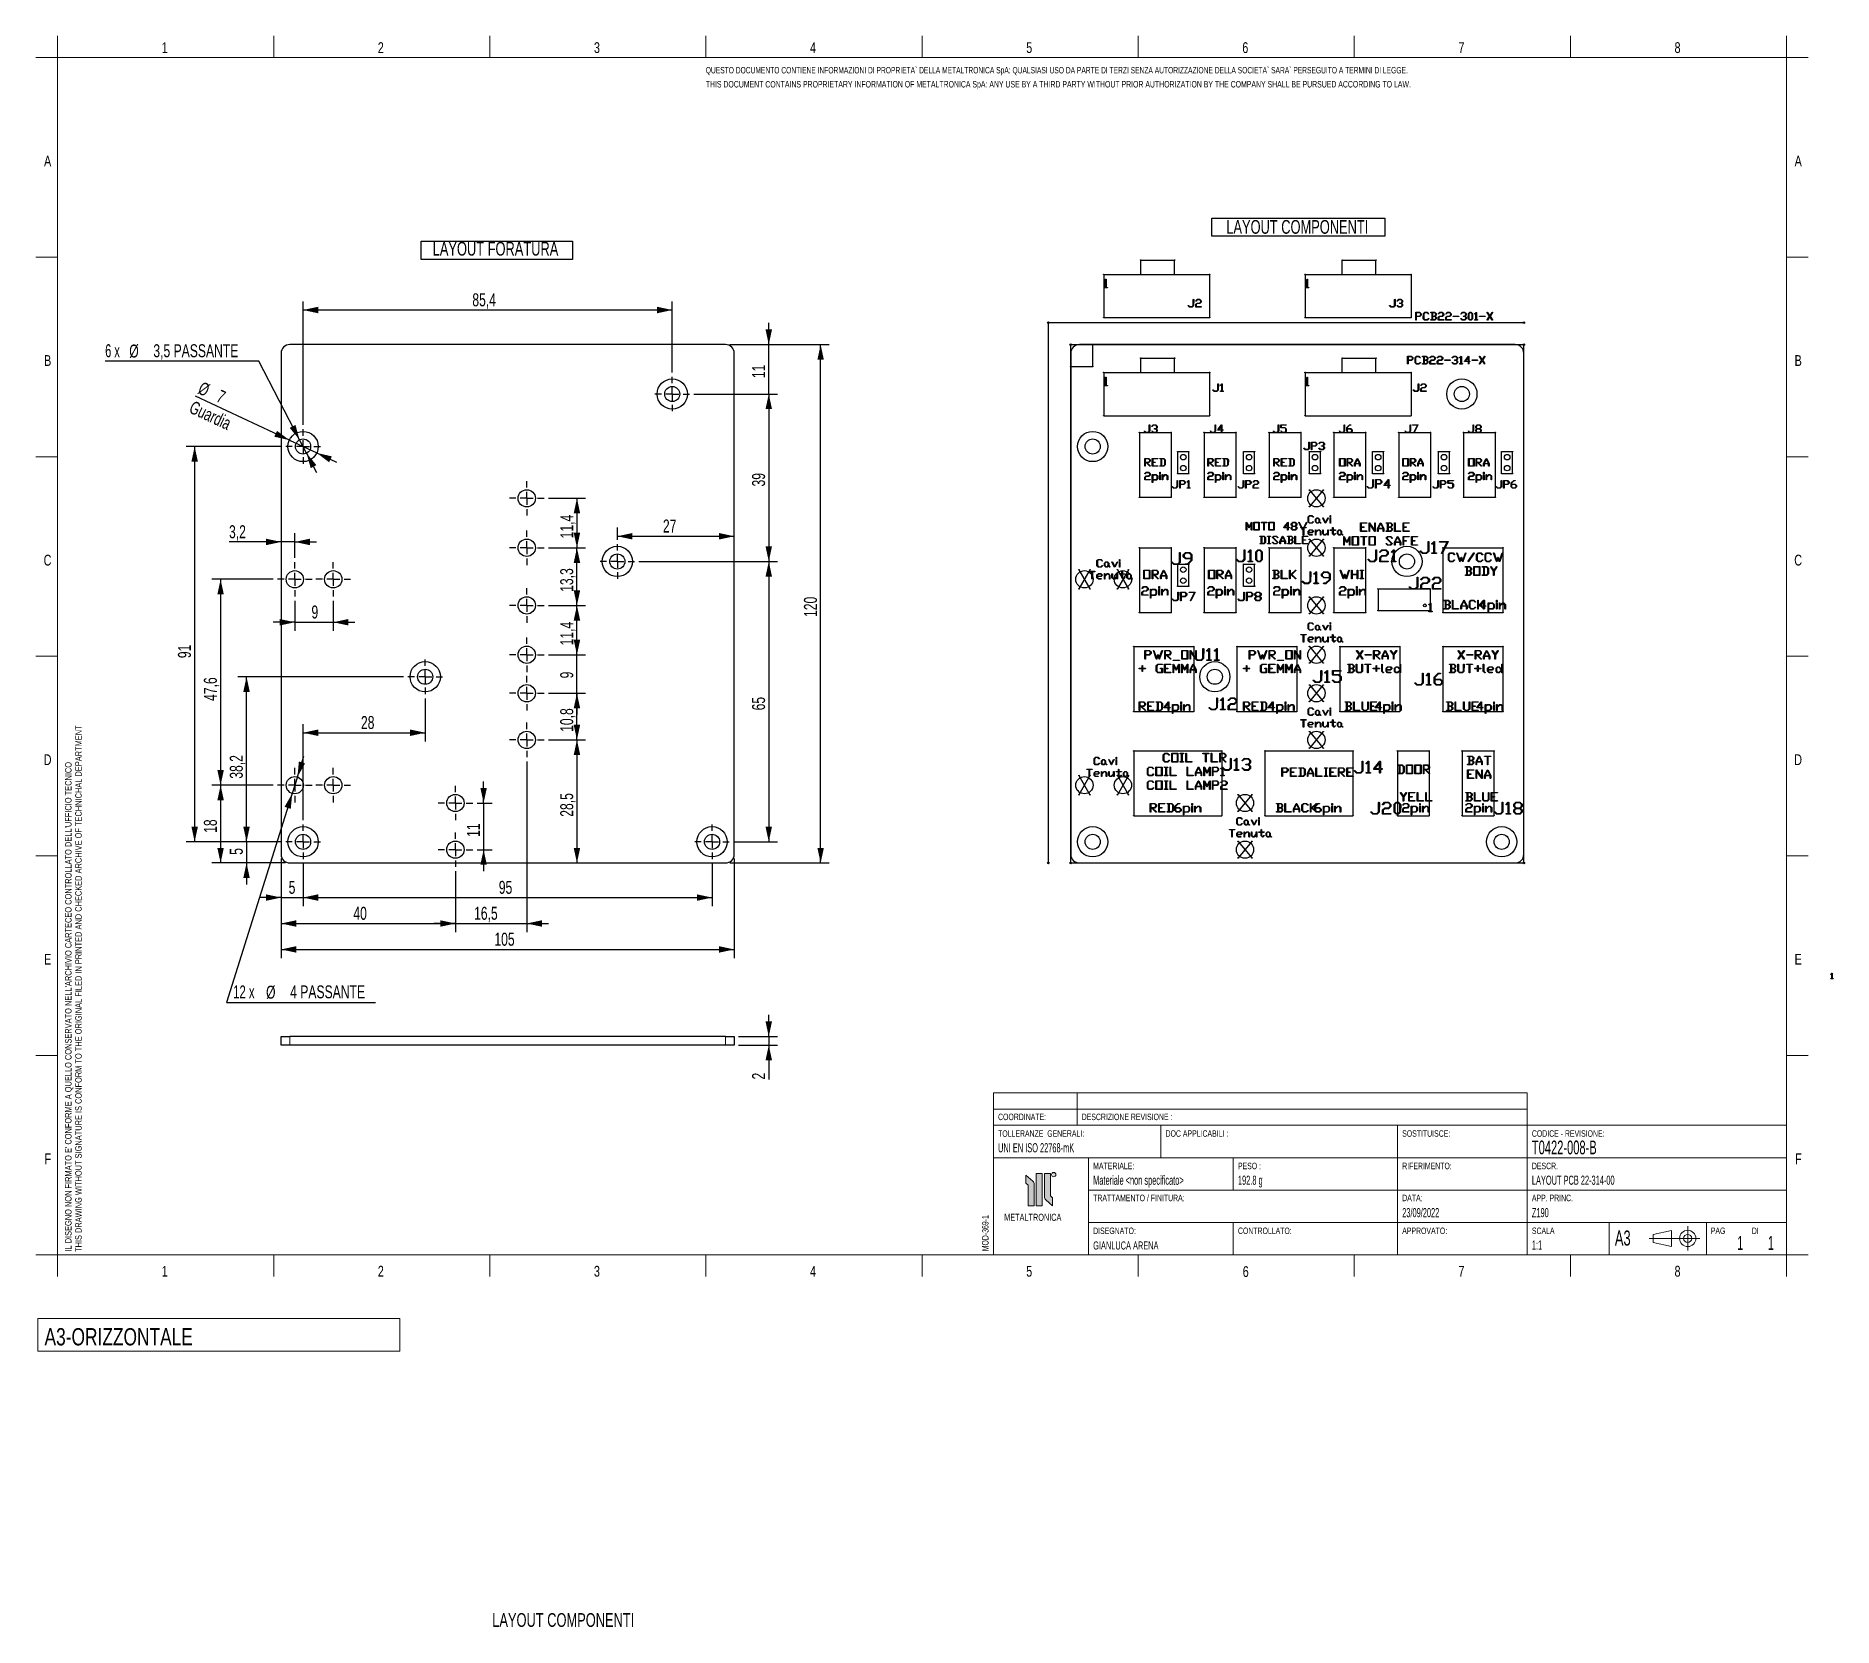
# Paper-space layout 'Sheet1' of a CAD drawing. Header units: millimetres. Extents: x 3 to 419, y -76 to 292.
import ezdxf

# ---------------------------------------------------------------- set-up
doc = ezdxf.new("R2010")
doc.units = ezdxf.units.MM
for name, color, linetype in [('NOTE', 7, 'Continuous'), ('QUOTE_-_DIAMETRO', 7, 'Continuous'), ('QUOTE_-_DIDASCALIA_FORO', 7, 'Continuous'), ('QUOTE_-_LINEARE', 7, 'Continuous'), ('TACCHE_DI_CENTRATURA', 7, 'Continuous')]:
    doc.layers.add(name, color=color, linetype=linetype)
doc.styles.add('SLDTEXTSTYLE0', font='TXT', dxfattribs={"width": 0.615211})
doc.styles.add('SLDTEXTSTYLE1', font='TXT', dxfattribs={"width": 0.638186})
doc.styles.add('SLDTEXTSTYLE2', font='TXT', dxfattribs={"width": 0.75})
doc.styles.add('SLDTEXTSTYLE3', font='TXT', dxfattribs={"width": 0.7})
doc.styles.add('SLDTEXTSTYLE4', font='TXT', dxfattribs={"width": 0.605})
doc.styles.add('SLDTEXTSTYLE5', font='TXT', dxfattribs={"width": 0.633333})
doc.styles.add('SLDTEXTSTYLE6', font='TXT', dxfattribs={"width": 0.65})
doc.dimstyles.new('SLDDIMSTYLE0', dxfattribs={"dimtxt": 3, "dimasz": 3.5, "dimexe": 0, "dimexo": 0.0625, "dimgap": 0.75, "dimtad": 1, "dimdec": 0, "dimrnd": 1e-09, "dimzin": 12, "dimdsep": 46, "dimtxsty": 'SLDTEXTSTYLE3', "dimsah": 1, "dimcen": 0.09, "dimadec": 0, "dimazin": 3, "dimtfac": 1, "dimtdec": 3, "dimtofl": 0, "dimtmove": 0, "dimatfit": 3, "dimfxl": 1, "dimfrac": 2, "dimtolj": 1, "dimtzin": 12, "dimarcsym": 0})
doc.dimstyles.new('SLDDIMSTYLE1', dxfattribs={"dimtxt": 3, "dimasz": 3.5, "dimexe": 0, "dimexo": 0.0625, "dimgap": 0.75, "dimtad": 0, "dimtih": 1, "dimtoh": 1, "dimdec": 1, "dimrnd": 1e-09, "dimzin": 12, "dimdsep": 46, "dimtxsty": 'SLDTEXTSTYLE3', "dimsah": 1, "dimcen": 0, "dimadec": 0, "dimazin": 3, "dimtfac": 1, "dimtdec": 3, "dimtmove": 0, "dimatfit": 3, "dimfxl": 1, "dimfrac": 2, "dimtolj": 1, "dimtzin": 12, "dimarcsym": 0})
doc.dimstyles.new('SLDDIMSTYLE2', dxfattribs={"dimtxt": 3, "dimasz": 3.5, "dimexe": 0, "dimexo": 0.0625, "dimgap": 0.75, "dimtad": 1, "dimdec": 1, "dimrnd": 1e-09, "dimzin": 12, "dimdsep": 46, "dimtxsty": 'SLDTEXTSTYLE3', "dimsah": 1, "dimcen": 0.09, "dimadec": 0, "dimazin": 3, "dimtfac": 1, "dimtdec": 3, "dimtofl": 0, "dimtmove": 0, "dimatfit": 3, "dimfxl": 1, "dimfrac": 2, "dimtolj": 1, "dimtzin": 12, "dimarcsym": 0})
doc.dimstyles.new('SLDDIMSTYLE3', dxfattribs={"dimtxt": 3, "dimasz": 3.5, "dimexe": 0, "dimexo": 0.0625, "dimgap": 0.75, "dimtad": 1, "dimdec": 0, "dimrnd": 1e-09, "dimzin": 12, "dimdsep": 46, "dimtxsty": 'SLDTEXTSTYLE3', "dimsah": 1, "dimcen": 0.09, "dimadec": 0, "dimazin": 3, "dimtfac": 1, "dimtdec": 3, "dimtmove": 0, "dimatfit": 0, "dimfxl": 1, "dimfrac": 2, "dimtolj": 1, "dimtzin": 12, "dimarcsym": 0})
doc.dimstyles.new('SLDDIMSTYLE4', dxfattribs={"dimtxt": 3, "dimasz": 3.5, "dimexe": 0, "dimexo": 0.0625, "dimgap": 0.75, "dimtad": 1, "dimdec": 1, "dimrnd": 1e-09, "dimzin": 12, "dimdsep": 46, "dimtxsty": 'SLDTEXTSTYLE3', "dimsah": 1, "dimcen": 0.09, "dimadec": 0, "dimazin": 3, "dimtfac": 1, "dimtdec": 3, "dimtmove": 0, "dimatfit": 0, "dimfxl": 1, "dimfrac": 2, "dimtolj": 1, "dimtzin": 12, "dimarcsym": 0})
doc.dimstyles.new('SLDDIMSTYLE5', dxfattribs={"dimtxt": 3, "dimasz": 3.5, "dimexe": 0, "dimexo": 0.0625, "dimgap": 0.75, "dimtad": 1, "dimdec": 1, "dimrnd": 1e-09, "dimzin": 12, "dimdsep": 46, "dimtxsty": 'SLDTEXTSTYLE3', "dimsah": 1, "dimcen": 0, "dimadec": 0, "dimazin": 3, "dimtfac": 1, "dimtdec": 3, "dimtmove": 0, "dimatfit": 3, "dimfxl": 1, "dimfrac": 2, "dimtolj": 1, "dimtzin": 12, "dimarcsym": 0})
doc.dimstyles.new('SLDDIMSTYLE6', dxfattribs={"dimtxt": 3, "dimasz": 3.5, "dimexe": 0, "dimexo": 0.0625, "dimgap": 0.75, "dimtad": 0, "dimtih": 1, "dimtoh": 1, "dimdec": 6, "dimrnd": 1e-09, "dimzin": 12, "dimdsep": 46, "dimtxsty": 'SLDTEXTSTYLE3', "dimsah": 1, "dimcen": 0, "dimadec": 0, "dimazin": 3, "dimtfac": 1, "dimtdec": 3, "dimtmove": 0, "dimatfit": 3, "dimfxl": 1, "dimfrac": 2, "dimtolj": 1, "dimtzin": 12, "dimarcsym": 0})

psp = doc.layouts.new('Sheet1')

# ---------------------------------------------------------------- texts
at = {"color": 7, "linetype": 'Continuous', "lineweight": 0, "attachment_point": 1, "style": 'SLDTEXTSTYLE4'}
for s, insert, char_height in [('UNI EN ISO 22768-mK', (225.5, 36.1563045), 2.116666667), ('T0422-008-B', (349, 36.7594568), 3.175), ('1:1', (349, 13.6563045), 2.11666667), ('1', (396.4913572, 14.6594568), 3.175), ('1', (403.5784145, 14.6594568), 3.175)]:
    psp.add_mtext(s, dxfattribs=dict(at, insert=insert, char_height=char_height))
at = {"color": 250, "linetype": 'Continuous', "lineweight": 0, "true_color": 0x191924, "attachment_point": 1}
for s, insert, char_height, style in [('Materiale <non specificato>', (247.5, 28.6563045), 2.116666667, 'SLDTEXTSTYLE4'), ('192.8 g', (281, 28.6563045), 2.11666667, 'SLDTEXTSTYLE4'), ('LAYOUT PCB 22-314-00', (349, 28.6563045), 2.116666667, 'SLDTEXTSTYLE4'), ('23/09/2022', (319, 21.1563045), 2.11666667, 'SLDTEXTSTYLE4'), ('Z190', (349, 21.1563045), 2.11666667, 'SLDTEXTSTYLE4'), ('GIANLUCA ARENA', (247.5, 13.4180165), 1.852083333, 'SLDTEXTSTYLE4'), ('A3-ORIZZONTALE', (4.8937723, -6.6231486), 4, 'SLDTEXTSTYLE2')]:
    psp.add_mtext(s, dxfattribs=dict(at, insert=insert, char_height=char_height, style=style))
at = {"layer": 'NOTE', "color": 7, "insert": (124.9054855, -72.5571116), "char_height": 3.175, "attachment_point": 2, "style": 'SLDTEXTSTYLE3'}
psp.add_mtext('LAYOUT COMPONENTI', dxfattribs=at)
psp.add_mtext('LAYOUT COMPONENTI', dxfattribs=at)
psp.add_mtext('LAYOUT COMPONENTI', dxfattribs=at)
psp.add_mtext('LAYOUT COMPONENTI', dxfattribs=at)

# ---------------------------------------------------------------- blocks, each defined once
blk = doc.blocks.new('SW_NOTE_0')
at = {"color": 0, "linetype": 'Continuous', "lineweight": 18, "insert": (0, 1.93), "char_height": 1.5, "attachment_point": 1, "style": 'SLDTEXTSTYLE0'}
blk.add_mtext('QUESTO DOCUMENTO CONTIENE INFORMAZIONI DI PROPRIETA` DELLA METALTRONICA SpA: QUALSIASI USO DA PARTE DI TERZI SENZA AUTORIZZAZIONE DELLA SOCIETA` SARA` PERSEGUITO A TERMINI DI LEGGE.', dxfattribs=at)
blk = doc.blocks.new('SW_NOTE_0_1')
at = {"color": 0, "linetype": 'Continuous', "lineweight": 18, "insert": (0, 1.93), "char_height": 1.5, "attachment_point": 1, "style": 'SLDTEXTSTYLE1'}
blk.add_mtext('THIS DOCUMENT CONTAINS PROPRIETARY INFORMATION OF METALTRONICA SpA: ANY USE BY A THIRD PARTY WITHOUT PRIOR AUTHORIZATION BY THE COMPANY SHALL BE PURSUED ACCORDING TO LAW.', dxfattribs=at)
blk = doc.blocks.new('SW_NOTE_0_2')
at = {"color": 0, "linetype": 'Continuous', "lineweight": 18, "insert": (-1.93, 0), "char_height": 1.5, "attachment_point": 1, "rotation": 90, "style": 'SLDTEXTSTYLE2'}
blk.add_mtext("IL DISEGNO NON FIRMATO E' CONFORME A QUELLO CONSERVATO NELL'ARCHIVIO CARTECEO CONTROLLATO DELL'UFFICIO TECNICO", dxfattribs=at)
blk = doc.blocks.new('SW_NOTE_0_3')
at = {"color": 0, "linetype": 'Continuous', "lineweight": 18, "insert": (0, 3.22), "char_height": 2.5, "attachment_point": 1, "style": 'SLDTEXTSTYLE2'}
blk.add_mtext('1', dxfattribs=at)
blk = doc.blocks.new('SW_NOTE_0_4')
at = {"color": 0, "linetype": 'Continuous', "lineweight": 18, "insert": (0, 3.22), "char_height": 2.5, "attachment_point": 1, "style": 'SLDTEXTSTYLE2'}
blk.add_mtext('2', dxfattribs=at)
blk = doc.blocks.new('SW_NOTE_0_5')
at = {"color": 0, "linetype": 'Continuous', "lineweight": 18, "insert": (0, 3.22), "char_height": 2.5, "attachment_point": 1, "style": 'SLDTEXTSTYLE2'}
blk.add_mtext('3', dxfattribs=at)
blk = doc.blocks.new('SW_NOTE_0_6')
at = {"color": 0, "linetype": 'Continuous', "lineweight": 18, "insert": (0, 3.22), "char_height": 2.5, "attachment_point": 1, "style": 'SLDTEXTSTYLE2'}
blk.add_mtext('4', dxfattribs=at)
blk = doc.blocks.new('SW_NOTE_0_7')
at = {"color": 0, "linetype": 'Continuous', "lineweight": 18, "insert": (0, 3.22), "char_height": 2.5, "attachment_point": 1, "style": 'SLDTEXTSTYLE2'}
blk.add_mtext('5', dxfattribs=at)
blk = doc.blocks.new('SW_NOTE_0_8')
at = {"color": 0, "linetype": 'Continuous', "lineweight": 18, "insert": (0, 3.22), "char_height": 2.5, "attachment_point": 1, "style": 'SLDTEXTSTYLE2'}
blk.add_mtext('6', dxfattribs=at)
blk = doc.blocks.new('SW_NOTE_0_9')
at = {"color": 0, "linetype": 'Continuous', "lineweight": 18, "insert": (0, 3.22), "char_height": 2.5, "attachment_point": 1, "style": 'SLDTEXTSTYLE2'}
blk.add_mtext('7', dxfattribs=at)
blk = doc.blocks.new('SW_NOTE_0_10')
at = {"color": 0, "linetype": 'Continuous', "lineweight": 18, "insert": (0, 3.22), "char_height": 2.5, "attachment_point": 1, "style": 'SLDTEXTSTYLE2'}
blk.add_mtext('8', dxfattribs=at)
blk = doc.blocks.new('SW_NOTE_0_11')
at = {"color": 0, "linetype": 'Continuous', "lineweight": 18, "insert": (0, 3.22), "char_height": 2.5, "attachment_point": 1, "style": 'SLDTEXTSTYLE2'}
blk.add_mtext('1', dxfattribs=at)
blk = doc.blocks.new('SW_NOTE_0_12')
at = {"color": 0, "linetype": 'Continuous', "lineweight": 18, "insert": (0, 3.22), "char_height": 2.5, "attachment_point": 1, "style": 'SLDTEXTSTYLE2'}
blk.add_mtext('2', dxfattribs=at)
blk = doc.blocks.new('SW_NOTE_0_13')
at = {"color": 0, "linetype": 'Continuous', "lineweight": 18, "insert": (0, 3.22), "char_height": 2.5, "attachment_point": 1, "style": 'SLDTEXTSTYLE2'}
blk.add_mtext('3', dxfattribs=at)
blk = doc.blocks.new('SW_NOTE_0_14')
at = {"color": 0, "linetype": 'Continuous', "lineweight": 18, "insert": (0, 3.22), "char_height": 2.5, "attachment_point": 1, "style": 'SLDTEXTSTYLE2'}
blk.add_mtext('4', dxfattribs=at)
blk = doc.blocks.new('SW_NOTE_0_15')
at = {"color": 0, "linetype": 'Continuous', "lineweight": 18, "insert": (0, 3.22), "char_height": 2.5, "attachment_point": 1, "style": 'SLDTEXTSTYLE2'}
blk.add_mtext('5', dxfattribs=at)
blk = doc.blocks.new('SW_NOTE_0_16')
at = {"color": 0, "linetype": 'Continuous', "lineweight": 18, "insert": (0, 3.22), "char_height": 2.5, "attachment_point": 1, "style": 'SLDTEXTSTYLE2'}
blk.add_mtext('6', dxfattribs=at)
blk = doc.blocks.new('SW_NOTE_0_17')
at = {"color": 0, "linetype": 'Continuous', "lineweight": 18, "insert": (0, 3.22), "char_height": 2.5, "attachment_point": 1, "style": 'SLDTEXTSTYLE2'}
blk.add_mtext('7', dxfattribs=at)
blk = doc.blocks.new('SW_NOTE_0_18')
at = {"color": 0, "linetype": 'Continuous', "lineweight": 18, "insert": (0, 3.22), "char_height": 2.5, "attachment_point": 1, "style": 'SLDTEXTSTYLE2'}
blk.add_mtext('8', dxfattribs=at)
blk = doc.blocks.new('SW_NOTE_0_19')
at = {"color": 0, "linetype": 'Continuous', "lineweight": 18, "insert": (0, 3.22), "char_height": 2.5, "attachment_point": 1, "style": 'SLDTEXTSTYLE2'}
blk.add_mtext('F', dxfattribs=at)
blk = doc.blocks.new('SW_NOTE_0_20')
at = {"color": 0, "linetype": 'Continuous', "lineweight": 18, "insert": (0, 3.22), "char_height": 2.5, "attachment_point": 1, "style": 'SLDTEXTSTYLE2'}
blk.add_mtext('E', dxfattribs=at)
blk = doc.blocks.new('SW_NOTE_0_21')
at = {"color": 0, "linetype": 'Continuous', "lineweight": 18, "insert": (0, 3.22), "char_height": 2.5, "attachment_point": 1, "style": 'SLDTEXTSTYLE2'}
blk.add_mtext('D', dxfattribs=at)
blk = doc.blocks.new('SW_NOTE_0_22')
at = {"color": 0, "linetype": 'Continuous', "lineweight": 18, "insert": (0, 3.22), "char_height": 2.5, "attachment_point": 1, "style": 'SLDTEXTSTYLE2'}
blk.add_mtext('C', dxfattribs=at)
blk = doc.blocks.new('SW_NOTE_0_23')
at = {"color": 0, "linetype": 'Continuous', "lineweight": 18, "insert": (0, 3.22), "char_height": 2.5, "attachment_point": 1, "style": 'SLDTEXTSTYLE2'}
blk.add_mtext('B', dxfattribs=at)
blk = doc.blocks.new('SW_NOTE_0_24')
at = {"color": 0, "linetype": 'Continuous', "lineweight": 18, "insert": (0, 3.22), "char_height": 2.5, "attachment_point": 1, "style": 'SLDTEXTSTYLE2'}
blk.add_mtext('A', dxfattribs=at)
blk = doc.blocks.new('SW_NOTE_0_25')
at = {"color": 0, "linetype": 'Continuous', "lineweight": 18, "insert": (0, 3.22), "char_height": 2.5, "attachment_point": 1, "style": 'SLDTEXTSTYLE2'}
blk.add_mtext('F', dxfattribs=at)
blk = doc.blocks.new('SW_NOTE_0_26')
at = {"color": 0, "linetype": 'Continuous', "lineweight": 18, "insert": (0, 3.22), "char_height": 2.5, "attachment_point": 1, "style": 'SLDTEXTSTYLE2'}
blk.add_mtext('E', dxfattribs=at)
blk = doc.blocks.new('SW_NOTE_0_27')
at = {"color": 0, "linetype": 'Continuous', "lineweight": 18, "insert": (0, 3.22), "char_height": 2.5, "attachment_point": 1, "style": 'SLDTEXTSTYLE2'}
blk.add_mtext('D', dxfattribs=at)
blk = doc.blocks.new('SW_NOTE_0_28')
at = {"color": 0, "linetype": 'Continuous', "lineweight": 18, "insert": (0, 3.22), "char_height": 2.5, "attachment_point": 1, "style": 'SLDTEXTSTYLE2'}
blk.add_mtext('C', dxfattribs=at)
blk = doc.blocks.new('SW_NOTE_0_29')
at = {"color": 0, "linetype": 'Continuous', "lineweight": 18, "insert": (0, 3.22), "char_height": 2.5, "attachment_point": 1, "style": 'SLDTEXTSTYLE2'}
blk.add_mtext('B', dxfattribs=at)
blk = doc.blocks.new('SW_NOTE_0_30')
at = {"color": 0, "linetype": 'Continuous', "lineweight": 18, "insert": (0, 3.22), "char_height": 2.5, "attachment_point": 1, "style": 'SLDTEXTSTYLE2'}
blk.add_mtext('A', dxfattribs=at)
blk = doc.blocks.new('SW_NOTE_0_31')
at = {"color": 0, "linetype": 'Continuous', "lineweight": 18, "insert": (-1.93, 0), "char_height": 1.5, "attachment_point": 1, "rotation": 90, "style": 'SLDTEXTSTYLE1'}
blk.add_mtext('MOD-369-1', dxfattribs=at)
blk = doc.blocks.new('SW_NOTE_0_32')
at = {"color": 0, "linetype": 'Continuous', "lineweight": 18, "insert": (0, 1.93), "char_height": 1.5, "attachment_point": 1, "style": 'SLDTEXTSTYLE1'}
blk.add_mtext('MATERIALE:', dxfattribs=at)
blk = doc.blocks.new('SW_NOTE_0_33')
at = {"color": 0, "linetype": 'Continuous', "lineweight": 18, "insert": (0, 1.93), "char_height": 1.5, "attachment_point": 1, "style": 'SLDTEXTSTYLE1'}
blk.add_mtext('TOLLERANZE  GENERALI:', dxfattribs=at)
blk = doc.blocks.new('SW_NOTE_0_34')
at = {"color": 0, "linetype": 'Continuous', "lineweight": 18, "insert": (0, 1.93), "char_height": 1.5, "attachment_point": 1, "style": 'SLDTEXTSTYLE1'}
blk.add_mtext('CONTROLLATO:', dxfattribs=at)
blk = doc.blocks.new('SW_NOTE_0_35')
at = {"color": 0, "linetype": 'Continuous', "lineweight": 18, "insert": (0, 1.93), "char_height": 1.5, "attachment_point": 1, "style": 'SLDTEXTSTYLE1'}
blk.add_mtext('DISEGNATO:', dxfattribs=at)
blk = doc.blocks.new('SW_NOTE_0_36')
at = {"color": 0, "linetype": 'Continuous', "lineweight": 18, "insert": (0, 1.93), "char_height": 1.5, "attachment_point": 1, "style": 'SLDTEXTSTYLE1'}
blk.add_mtext('DATA:', dxfattribs=at)
blk = doc.blocks.new('SW_NOTE_0_37')
at = {"color": 0, "linetype": 'Continuous', "lineweight": 18, "insert": (0, 1.93), "char_height": 1.5, "attachment_point": 1, "style": 'SLDTEXTSTYLE1'}
blk.add_mtext('CODICE - REVISIONE:', dxfattribs=at)
blk = doc.blocks.new('SW_NOTE_0_38')
at = {"color": 0, "linetype": 'Continuous', "lineweight": 18, "insert": (0, 1.93), "char_height": 1.5, "attachment_point": 1, "style": 'SLDTEXTSTYLE1'}
blk.add_mtext('DESCR.', dxfattribs=at)
blk = doc.blocks.new('SW_NOTE_0_39')
at = {"color": 0, "linetype": 'Continuous', "lineweight": 18, "insert": (0, 1.93), "char_height": 1.5, "attachment_point": 1, "style": 'SLDTEXTSTYLE1'}
blk.add_mtext('RIFERIMENTO:', dxfattribs=at)
blk = doc.blocks.new('SW_NOTE_0_40')
at = {"color": 0, "linetype": 'Continuous', "lineweight": 18, "insert": (0, 1.93), "char_height": 1.5, "attachment_point": 1, "style": 'SLDTEXTSTYLE1'}
blk.add_mtext('PESO :', dxfattribs=at)
blk = doc.blocks.new('SW_NOTE_0_41')
at = {"color": 0, "linetype": 'Continuous', "lineweight": 18, "insert": (0, 1.93), "char_height": 1.5, "attachment_point": 1, "style": 'SLDTEXTSTYLE1'}
blk.add_mtext('SCALA', dxfattribs=at)
blk = doc.blocks.new('SW_NOTE_0_42')
at = {"color": 0, "linetype": 'Continuous', "lineweight": 18, "insert": (0, 1.93), "char_height": 1.5, "attachment_point": 1, "style": 'SLDTEXTSTYLE1'}
blk.add_mtext('PAG', dxfattribs=at)
blk = doc.blocks.new('SW_NOTE_0_43')
at = {"color": 0, "linetype": 'Continuous', "lineweight": 18, "insert": (0, 1.93), "char_height": 1.5, "attachment_point": 1, "style": 'SLDTEXTSTYLE1'}
blk.add_mtext('DI', dxfattribs=at)
blk = doc.blocks.new('SW_NOTE_0_44')
at = {"color": 0, "linetype": 'Continuous', "lineweight": 18, "insert": (0, 1.93), "char_height": 1.5, "attachment_point": 1, "style": 'SLDTEXTSTYLE1'}
blk.add_mtext('COORDINATE:', dxfattribs=at)
blk = doc.blocks.new('SW_NOTE_0_45')
at = {"color": 0, "linetype": 'Continuous', "lineweight": 18, "insert": (0, 1.93), "char_height": 1.5, "attachment_point": 1, "style": 'SLDTEXTSTYLE1'}
blk.add_mtext('DESCRIZIONE REVISIONE :', dxfattribs=at)
blk = doc.blocks.new('SW_NOTE_0_46')
at = {"color": 0, "linetype": 'Continuous', "lineweight": 18, "insert": (0, 4.51), "char_height": 3.5, "attachment_point": 1, "style": 'SLDTEXTSTYLE1'}
blk.add_mtext('A3', dxfattribs=at)
blk = doc.blocks.new('SW_NOTE_0_47')
at = {"color": 0, "linetype": 'Continuous', "lineweight": 18, "insert": (0, 1.93), "char_height": 1.5, "attachment_point": 1, "style": 'SLDTEXTSTYLE1'}
blk.add_mtext('DOC APPLICABILI :', dxfattribs=at)
blk = doc.blocks.new('SW_NOTE_0_48')
at = {"color": 0, "linetype": 'Continuous', "lineweight": 18, "insert": (0, 1.93), "char_height": 1.5, "attachment_point": 1, "style": 'SLDTEXTSTYLE1'}
blk.add_mtext('APPROVATO:', dxfattribs=at)
blk = doc.blocks.new('SW_NOTE_0_49')
at = {"color": 0, "linetype": 'Continuous', "lineweight": 18, "insert": (0, 1.93), "char_height": 1.5, "attachment_point": 1, "style": 'SLDTEXTSTYLE1'}
blk.add_mtext('SOSTITUISCE:', dxfattribs=at)
blk = doc.blocks.new('SW_NOTE_0_50')
at = {"color": 0, "linetype": 'Continuous', "lineweight": 18, "insert": (0, 1.93), "char_height": 1.5, "attachment_point": 1, "style": 'SLDTEXTSTYLE1'}
blk.add_mtext('TRATTAMENTO / FINITURA:', dxfattribs=at)
blk = doc.blocks.new('SW_NOTE_0_51')
at = {"color": 0, "linetype": 'Continuous', "lineweight": 18, "insert": (0, 2.1), "char_height": 1.63, "attachment_point": 1, "style": 'SLDTEXTSTYLE2'}
blk.add_mtext('METALTRONICA', dxfattribs=at)
blk = doc.blocks.new('SW_NOTE_0_52')
at = {"color": 0, "linetype": 'Continuous', "lineweight": 18, "insert": (0, 0.67), "char_height": 0.522, "attachment_point": 1, "style": 'SLDTEXTSTYLE1'}
blk.add_mtext('R', dxfattribs=at)
blk = doc.blocks.new('SW_NOTE_0_53')
at = {"color": 0, "linetype": 'Continuous', "lineweight": 18, "insert": (-1.93, 0), "char_height": 1.5, "attachment_point": 1, "rotation": 90, "style": 'SLDTEXTSTYLE2'}
blk.add_mtext('THIS DRAWING WITHOUT SIGNATURE IS CONFORM TO THE ORIGINAL FILED IN PRINTED AND CHECKED ARCHIVE OF TECHNICHAL DEPARTMENT', dxfattribs=at)
blk = doc.blocks.new('SW_NOTE_0_54')
at = {"color": 0, "linetype": 'Continuous', "lineweight": 18, "insert": (0, 1.93), "char_height": 1.5, "attachment_point": 1, "style": 'SLDTEXTSTYLE1'}
blk.add_mtext('APP. PRINC.', dxfattribs=at)
blk = doc.blocks.new('SE')
at = {"color": 250, "linetype": 'Continuous', "lineweight": 18, "true_color": 0x191924}
for p, q in [((7.91, 292.21), (7.91, 287.21)), ((57.91, 292.21), (57.91, 287.21)), ((107.91, 292.21), (107.91, 287.21)), ((157.91, 292.21), (157.91, 287.21)), ((207.91, 292.21), (207.91, 287.21)), ((257.91, 292.21), (257.91, 287.21)), ((307.91, 292.21), (307.91, 287.21)), ((357.91, 292.21), (357.91, 287.21)), ((407.91, 292.21), (407.91, 287.21)), ((2.91, 287.21), (7.91, 287.21)), ((407.91, 287.21), (7.91, 287.21)), ((7.91, 287.21), (7.91, 10.21)), ((407.91, 10.21), (407.91, 287.21)), ((407.91, 287.21), (412.91, 287.21)), ((2.91, 241.04), (7.91, 241.04)), ((407.91, 241.04), (412.91, 241.04)), ((2.91, 194.88), (7.91, 194.88)), ((407.91, 194.88), (412.91, 194.88)), ((2.91, 148.71), (7.91, 148.71)), ((407.91, 148.71), (412.91, 148.71)), ((2.91, 102.54), (7.91, 102.54)), ((407.91, 102.54), (412.91, 102.54)), ((2.91, 56.38), (7.91, 56.38)), ((407.91, 56.38), (412.91, 56.38)), ((347.91, 47.71), (224.41, 47.71)), ((224.41, 40.21), (224.41, 47.71)), ((243.78, 40.21), (243.78, 47.71)), ((347.91, 40.21), (347.91, 47.71)), ((347.91, 43.96), (224.41, 43.96)), ((224.41, 10.21), (224.41, 40.21)), ((407.91, 40.21), (224.41, 40.21)), ((263.16, 32.71), (263.16, 40.21)), ((317.91, 40.21), (317.91, 10.21)), ((347.91, 40.21), (347.91, 10.21)), ((407.91, 10.21), (407.91, 40.21)), ((407.91, 10.21), (407.91, 40.21)), ((407.91, 32.71), (224.41, 32.71)), ((246.41, 32.71), (246.41, 10.21)), ((279.91, 32.71), (279.91, 25.21)), ((232.45, 21.58), (232.45, 26.41)), ((407.91, 25.21), (246.41, 25.21)), ((407.91, 17.71), (246.41, 17.71)), ((279.91, 17.71), (279.91, 10.21)), ((347.91, 17.71), (407.91, 17.71)), ((366.91, 17.71), (366.91, 10.21)), ((385.05, 16.84), (385.05, 11.22)), ((389.41, 17.71), (389.41, 10.21)), ((376.14, 14.03), (387.86, 14.03)), ((381.3, 15.9), (377.08, 14.97)), ((377.08, 14.97), (377.08, 13.09)), ((377.08, 13.09), (381.3, 12.15)), ((381.3, 12.15), (381.3, 15.9)), ((2.91, 10.21), (7.91, 10.21)), ((7.91, 10.21), (407.91, 10.21)), ((7.91, 10.21), (7.91, 5.21)), ((57.91, 10.21), (57.91, 5.21)), ((107.91, 10.21), (107.91, 5.21)), ((157.91, 10.21), (157.91, 5.21)), ((207.91, 10.21), (207.91, 5.21)), ((224.41, 10.21), (407.91, 10.21)), ((224.41, 10.21), (407.91, 10.21)), ((257.91, 10.21), (257.91, 5.21)), ((307.91, 10.21), (307.91, 5.21)), ((357.91, 10.21), (357.91, 5.21)), ((407.91, 10.21), (407.91, 5.21)), ((407.91, 10.21), (412.91, 10.21))]:
    blk.add_line(p, q, dxfattribs=at)
for centre, radius in [((238.37, 28.8), 0.5), ((385.05, 14.03), 1.88), ((385.05, 14.03), 0.938)]:
    blk.add_circle(centre, radius, dxfattribs=at)
at = {"color": 7, "linetype": 'Continuous', "lineweight": 18}
for name, p in [('SW_NOTE_0_11', (32, 287.54)), ('SW_NOTE_0_12', (82, 287.54)), ('SW_NOTE_0_13', (132, 287.54)), ('SW_NOTE_0_14', (182, 287.54)), ('SW_NOTE_0_15', (232, 287.54)), ('SW_NOTE_0_16', (282, 287.54)), ('SW_NOTE_0_17', (332, 287.54)), ('SW_NOTE_0_18', (382, 287.54)), ('SW_NOTE_0', (157.87, 283.11)), ('SW_NOTE_0_1', (157.87, 279.86)), ('SW_NOTE_0_24', (4.78, 261.31)), ('SW_NOTE_0_30', (409.78, 261.31)), ('SW_NOTE_0_23', (4.78, 215.15)), ('SW_NOTE_0_29', (409.78, 215.15)), ('SW_NOTE_0_22', (4.69, 168.98)), ('SW_NOTE_0_28', (409.69, 168.98)), ('SW_NOTE_0_21', (4.69, 122.81)), ('SW_NOTE_0_27', (409.69, 122.81)), ('SW_NOTE_0_53', (13.92, 10.9)), ('SW_NOTE_0_2', (11.57, 10.99)), ('SW_NOTE_0_20', (4.78, 76.65)), ('SW_NOTE_0_26', (409.78, 76.65)), ('SW_NOTE_0_44', (225.5, 40.97)), ('SW_NOTE_0_45', (244.85, 40.97)), ('SW_NOTE_0_33', (225.5, 37.12)), ('SW_NOTE_0_47', (264.25, 37.12)), ('SW_NOTE_0_49', (319, 37.12)), ('SW_NOTE_0_37', (349, 37.12)), ('SW_NOTE_0_19', (4.88, 30.48)), ('SW_NOTE_0_25', (409.88, 30.48)), ('SW_NOTE_0_32', (247.5, 29.62)), ('SW_NOTE_0_40', (281, 29.62)), ('SW_NOTE_0_39', (319, 29.62)), ('SW_NOTE_0_38', (349, 29.62)), ('SW_NOTE_0_52', (238.13, 28.39)), ('SW_NOTE_0_50', (247.5, 22.22)), ('SW_NOTE_0_36', (319, 22.22)), ('SW_NOTE_0_54', (349, 22.22)), ('SW_NOTE_0_31', (223.72, 11.06)), ('SW_NOTE_0_51', (226.92, 17.64)), ('SW_NOTE_0_35', (247.5, 14.62)), ('SW_NOTE_0_34', (281, 14.62)), ('SW_NOTE_0_48', (319, 14.62)), ('SW_NOTE_0_41', (349, 14.62)), ('SW_NOTE_0_46', (368.2, 11.36)), ('SW_NOTE_0_42', (390.39, 14.62)), ('SW_NOTE_0_43', (399.89, 14.62)), ('SW_NOTE_0_3', (32, 4.47)), ('SW_NOTE_0_4', (82, 4.47)), ('SW_NOTE_0_5', (132, 4.47)), ('SW_NOTE_0_6', (182, 4.47)), ('SW_NOTE_0_7', (232, 4.47)), ('SW_NOTE_0_8', (282.1, 4.39)), ('SW_NOTE_0_9', (332, 4.47)), ('SW_NOTE_0_10', (382, 4.47))]:
    blk.add_blockref(name, p, dxfattribs=at)
blk = doc.blocks.new('SW_NOTE_0_55')
at = {"layer": 'NOTE', "color": 0}
for p, q in [((-0.55, 0), (-0.55, 4.23)), ((-0.55, 4.23), (34.42, 4.23)), ((34.42, 4.23), (34.42, 0)), ((34.42, 0), (-0.55, 0))]:
    blk.add_line(p, q, dxfattribs=at)
at = {"layer": 'NOTE', "color": 0, "insert": (16.62, 4.09), "char_height": 3.175, "attachment_point": 2, "style": 'SLDTEXTSTYLE3'}
blk.add_mtext('LAYOUT FORATURA', dxfattribs=at)
blk = doc.blocks.new('SW_NOTE_0_56')
at = {"layer": 'NOTE', "color": 0}
for p, q in [((-0.47, 0.34), (-0.47, 4.55)), ((-0.47, 4.55), (39.56, 4.55)), ((39.56, 4.55), (39.56, 0.34)), ((39.56, 0.34), (-0.47, 0.34))]:
    blk.add_line(p, q, dxfattribs=at)
at = {"layer": 'NOTE', "color": 0, "insert": (19.3, 4.09), "char_height": 3.175, "attachment_point": 2, "style": 'SLDTEXTSTYLE3'}
blk.add_mtext('LAYOUT COMPONENTI', dxfattribs=at)
blk = doc.blocks.new('_D')
at = {"layer": 'QUOTE_-_LINEARE', "color": 7}
for p, q in [((59.63, 101.98), (59.63, 78.98)), ((164.45, 101.98), (164.45, 78.98)), ((59.63, 80.98), (164.45, 80.98))]:
    blk.add_line(p, q, dxfattribs=at)
for points in [[(59.63, 80.98), (63.13, 80.23), (63.13, 81.73)], [(164.45, 80.98), (160.95, 81.73), (160.95, 80.23)]]:
    blk.add_solid(points, dxfattribs=at)
at = {"layer": 'QUOTE_-_LINEARE', "color": 7, "insert": (108.97, 84.84), "char_height": 3, "attachment_point": 1, "style": 'SLDTEXTSTYLE3'}
blk.add_mtext('105', dxfattribs=at)
blk = doc.blocks.new('_D_1')
at = {"layer": 'QUOTE_-_LINEARE', "color": 7}
for p, q in [((163.45, 220.9), (186.45, 220.9)), ((184.45, 100.98), (184.45, 220.9)), ((163.45, 100.98), (186.45, 100.98))]:
    blk.add_line(p, q, dxfattribs=at)
for points in [[(184.45, 220.9), (183.7, 217.4), (185.2, 217.4)], [(184.45, 100.98), (185.2, 104.48), (183.7, 104.48)]]:
    blk.add_solid(points, dxfattribs=at)
at = {"layer": 'QUOTE_-_LINEARE', "color": 7, "insert": (180.59, 157.89), "char_height": 3, "attachment_point": 1, "rotation": 90, "style": 'SLDTEXTSTYLE3'}
blk.add_mtext('120', dxfattribs=at)
blk = doc.blocks.new('_D_2')
at = {"layer": 'QUOTE_-_DIDASCALIA_FORO'}
for p, q in [((54.44, 217.04), (18.93, 217.04)), ((63.9, 198.87), (54.44, 217.04)), ((65.52, 195.77), (63.9, 198.87)), ((65.52, 195.77), (67.83, 191.33))]:
    blk.add_line(p, q, dxfattribs=at)
for points in [[(63.9, 198.87), (62.95, 202.32), (61.62, 201.63)], [(65.52, 195.77), (66.47, 192.32), (67.8, 193.01)]]:
    blk.add_solid(points, dxfattribs=at)
at = {"layer": 'QUOTE_-_DIDASCALIA_FORO', "char_height": 3, "attachment_point": 1}
for s, insert, style in [('6 x', (18.93, 220.98), 'SLDTEXTSTYLE5'), ('%%c', (24.5, 220.91), 'SLDTEXTSTYLE3'), ('3,5 PASSANTE', (30.07, 220.98), 'SLDTEXTSTYLE3')]:
    blk.add_mtext(s, dxfattribs=dict(at, insert=insert, style=style))
blk = doc.blocks.new('_D_3')
at = {"layer": 'QUOTE_-_LINEARE', "color": 7}
for p, q in [((64.71, 202.32), (64.71, 230.9)), ((150.12, 228.9), (64.71, 228.9)), ((150.12, 214.47), (150.12, 230.9))]:
    blk.add_line(p, q, dxfattribs=at)
for points in [[(64.71, 228.9), (68.21, 228.15), (68.21, 229.65)], [(150.12, 228.9), (146.62, 229.65), (146.62, 228.15)]]:
    blk.add_solid(points, dxfattribs=at)
at = {"layer": 'QUOTE_-_LINEARE', "color": 7, "insert": (103.87, 232.76), "char_height": 3, "attachment_point": 1, "style": 'SLDTEXTSTYLE3'}
blk.add_mtext('85,4', dxfattribs=at)
blk = doc.blocks.new('_D_4')
at = {"layer": 'QUOTE_-_LINEARE', "color": 7}
for p, q in [((59.71, 197.32), (37.63, 197.32)), ((39.63, 197.32), (39.63, 105.88)), ((59.71, 105.88), (37.63, 105.88))]:
    blk.add_line(p, q, dxfattribs=at)
for points in [[(39.63, 197.32), (38.88, 193.82), (40.38, 193.82)], [(39.63, 105.88), (40.38, 109.38), (38.88, 109.38)]]:
    blk.add_solid(points, dxfattribs=at)
at = {"layer": 'QUOTE_-_LINEARE', "color": 7, "insert": (35.76, 148.36), "char_height": 3, "attachment_point": 1, "rotation": 90, "style": 'SLDTEXTSTYLE3'}
blk.add_mtext('91', dxfattribs=at)
blk = doc.blocks.new('_D_5')
at = {"layer": 'QUOTE_-_LINEARE', "color": 7}
for p, q in [((51.63, 105.88), (51.63, 110.88)), ((59.71, 105.88), (49.63, 105.88)), ((51.63, 105.88), (51.63, 100.98)), ((60.63, 100.98), (49.63, 100.98)), ((51.63, 100.98), (51.63, 95.98))]:
    blk.add_line(p, q, dxfattribs=at)
for points in [[(51.63, 105.88), (52.38, 109.38), (50.88, 109.38)], [(51.63, 100.98), (50.88, 97.48), (52.38, 97.48)]]:
    blk.add_solid(points, dxfattribs=at)
at = {"layer": 'QUOTE_-_LINEARE', "color": 7, "insert": (47.76, 102.86), "char_height": 3, "attachment_point": 1, "rotation": 90, "style": 'SLDTEXTSTYLE3'}
blk.add_mtext('5', dxfattribs=at)
blk = doc.blocks.new('_D_6')
at = {"layer": 'QUOTE_-_LINEARE', "color": 7}
for p, q in [((64.71, 100.88), (64.71, 90.98)), ((159.32, 100.88), (159.32, 90.98)), ((64.71, 92.98), (159.32, 92.98))]:
    blk.add_line(p, q, dxfattribs=at)
for points in [[(64.71, 92.98), (68.21, 92.23), (68.21, 93.73)], [(159.32, 92.98), (155.82, 93.73), (155.82, 92.23)]]:
    blk.add_solid(points, dxfattribs=at)
at = {"layer": 'QUOTE_-_LINEARE', "color": 7, "insert": (109.99, 96.84), "char_height": 3, "attachment_point": 1, "style": 'SLDTEXTSTYLE3'}
blk.add_mtext('95', dxfattribs=at)
blk = doc.blocks.new('_D_7')
at = {"layer": 'QUOTE_-_LINEARE', "color": 7}
for p, q in [((59.63, 101.98), (59.63, 90.98)), ((64.71, 100.88), (64.71, 90.98)), ((59.63, 92.98), (54.63, 92.98)), ((59.63, 92.98), (64.71, 92.98)), ((64.71, 92.98), (69.71, 92.98))]:
    blk.add_line(p, q, dxfattribs=at)
for points in [[(59.63, 92.98), (56.13, 93.73), (56.13, 92.23)], [(64.71, 92.98), (68.21, 92.23), (68.21, 93.73)]]:
    blk.add_solid(points, dxfattribs=at)
at = {"layer": 'QUOTE_-_LINEARE', "color": 7, "insert": (61.38, 96.84), "char_height": 3, "attachment_point": 1, "style": 'SLDTEXTSTYLE3'}
blk.add_mtext('5', dxfattribs=at)
blk = doc.blocks.new('_D_8')
at = {"layer": 'QUOTE_-_LINEARE', "color": 7}
for p, q in [((172.45, 220.9), (172.45, 225.9)), ((163.45, 220.9), (174.45, 220.9)), ((172.45, 209.47), (172.45, 220.9)), ((155.12, 209.47), (174.45, 209.47)), ((172.45, 209.47), (172.45, 204.47))]:
    blk.add_line(p, q, dxfattribs=at)
for points in [[(172.45, 220.9), (173.2, 224.4), (171.7, 224.4)], [(172.45, 209.47), (171.7, 205.97), (173.2, 205.97)]]:
    blk.add_solid(points, dxfattribs=at)
at = {"layer": 'QUOTE_-_LINEARE', "color": 7, "insert": (168.59, 213.15), "char_height": 3, "attachment_point": 1, "rotation": 90, "style": 'SLDTEXTSTYLE3'}
blk.add_mtext('11', dxfattribs=at)
blk = doc.blocks.new('_D_9')
at = {"layer": 'QUOTE_-_LINEARE', "color": 7}
for p, q in [((92.97, 139.06), (92.97, 129.11)), ((64.71, 110.88), (64.71, 133.11)), ((64.71, 131.11), (92.97, 131.11))]:
    blk.add_line(p, q, dxfattribs=at)
for points in [[(64.71, 131.11), (68.21, 130.36), (68.21, 131.86)], [(92.97, 131.11), (89.47, 131.86), (89.47, 130.36)]]:
    blk.add_solid(points, dxfattribs=at)
at = {"layer": 'QUOTE_-_LINEARE', "color": 7, "insert": (78.1, 134.98), "char_height": 3, "attachment_point": 1, "style": 'SLDTEXTSTYLE3'}
blk.add_mtext('28', dxfattribs=at)
blk = doc.blocks.new('_D_10')
at = {"layer": 'QUOTE_-_LINEARE', "color": 7}
for p, q in [((87.97, 144.06), (49.63, 144.06)), ((51.63, 105.88), (51.63, 144.06)), ((59.71, 105.88), (49.63, 105.88))]:
    blk.add_line(p, q, dxfattribs=at)
for points in [[(51.63, 144.06), (50.88, 140.56), (52.38, 140.56)], [(51.63, 105.88), (52.38, 109.38), (50.88, 109.38)]]:
    blk.add_solid(points, dxfattribs=at)
at = {"layer": 'QUOTE_-_LINEARE', "color": 7, "insert": (47.76, 120.48), "char_height": 3, "attachment_point": 1, "rotation": 90, "style": 'SLDTEXTSTYLE3'}
blk.add_mtext('38,2', dxfattribs=at)
blk = doc.blocks.new('_D_11')
at = {"layer": 'QUOTE_-_LINEARE', "color": 7}
for p, q in [((62.8, 161.6), (62.8, 154.67)), ((71.69, 161.6), (71.69, 154.67)), ((62.8, 156.67), (57.8, 156.67)), ((62.8, 156.67), (71.69, 156.67)), ((71.69, 156.67), (76.69, 156.67))]:
    blk.add_line(p, q, dxfattribs=at)
for points in [[(62.8, 156.67), (59.3, 157.42), (59.3, 155.92)], [(71.69, 156.67), (75.19, 155.92), (75.19, 157.42)]]:
    blk.add_solid(points, dxfattribs=at)
at = {"layer": 'QUOTE_-_LINEARE', "color": 7, "insert": (66.65, 160.54), "char_height": 3, "attachment_point": 1, "style": 'SLDTEXTSTYLE3'}
blk.add_mtext('9', dxfattribs=at)
blk = doc.blocks.new('_D_12')
at = {"layer": 'QUOTE_-_LINEARE', "color": 7}
for p, q in [((57.8, 166.6), (43.63, 166.6)), ((45.63, 166.6), (45.63, 118.98)), ((57.8, 118.98), (43.63, 118.98))]:
    blk.add_line(p, q, dxfattribs=at)
for points in [[(45.63, 166.6), (44.88, 163.1), (46.38, 163.1)], [(45.63, 118.98), (46.38, 122.48), (44.88, 122.48)]]:
    blk.add_solid(points, dxfattribs=at)
at = {"layer": 'QUOTE_-_LINEARE', "color": 7, "insert": (41.76, 138.47), "char_height": 3, "attachment_point": 1, "rotation": 90, "style": 'SLDTEXTSTYLE3'}
blk.add_mtext('47,6', dxfattribs=at)
blk = doc.blocks.new('_D_13')
at = {"layer": 'QUOTE_-_LINEARE', "color": 7}
for p, q in [((57.8, 118.98), (43.63, 118.98)), ((45.63, 118.98), (45.63, 100.98)), ((60.63, 100.98), (43.63, 100.98))]:
    blk.add_line(p, q, dxfattribs=at)
for points in [[(45.63, 118.98), (44.88, 115.48), (46.38, 115.48)], [(45.63, 100.98), (46.38, 104.48), (44.88, 104.48)]]:
    blk.add_solid(points, dxfattribs=at)
at = {"layer": 'QUOTE_-_LINEARE', "color": 7, "insert": (41.76, 107.95), "char_height": 3, "attachment_point": 1, "rotation": 90, "style": 'SLDTEXTSTYLE3'}
blk.add_mtext('18', dxfattribs=at)
blk = doc.blocks.new('_D_14')
at = {"layer": 'QUOTE_-_LINEARE', "color": 7}
for p, q in [((59.63, 175.25), (47.58, 175.25)), ((62.8, 175.25), (59.63, 175.25)), ((62.8, 171.6), (62.8, 177.25)), ((62.8, 175.25), (67.8, 175.25))]:
    blk.add_line(p, q, dxfattribs=at)
for points in [[(59.63, 175.25), (56.13, 176), (56.13, 174.5)], [(62.8, 175.25), (66.3, 174.5), (66.3, 176)]]:
    blk.add_solid(points, dxfattribs=at)
at = {"layer": 'QUOTE_-_LINEARE', "color": 7, "insert": (47.58, 179.11), "char_height": 3, "attachment_point": 1, "style": 'SLDTEXTSTYLE3'}
blk.add_mtext('3,2', dxfattribs=at)
blk = doc.blocks.new('_D_15')
at = {"layer": 'QUOTE_-_LINEARE', "color": 7}
for p, q in [((137.42, 175.73), (137.42, 178.56)), ((137.42, 176.56), (164.45, 176.56))]:
    blk.add_line(p, q, dxfattribs=at)
for points in [[(137.42, 176.56), (140.92, 175.81), (140.92, 177.31)], [(164.45, 176.56), (160.95, 177.31), (160.95, 175.81)]]:
    blk.add_solid(points, dxfattribs=at)
at = {"layer": 'QUOTE_-_LINEARE', "color": 7, "insert": (147.96, 180.43), "char_height": 3, "attachment_point": 1, "style": 'SLDTEXTSTYLE3'}
blk.add_mtext('27', dxfattribs=at)
blk = doc.blocks.new('_D_16')
at = {"layer": 'QUOTE_-_LINEARE', "color": 7}
for p, q in [((155.12, 209.47), (174.45, 209.47)), ((172.45, 209.47), (172.45, 170.73)), ((142.42, 170.73), (174.45, 170.73))]:
    blk.add_line(p, q, dxfattribs=at)
for points in [[(172.45, 209.47), (171.7, 205.97), (173.2, 205.97)], [(172.45, 170.73), (173.2, 174.23), (171.7, 174.23)]]:
    blk.add_solid(points, dxfattribs=at)
at = {"layer": 'QUOTE_-_LINEARE', "color": 7, "insert": (168.59, 188.07), "char_height": 3, "attachment_point": 1, "rotation": 90, "style": 'SLDTEXTSTYLE3'}
blk.add_mtext('39', dxfattribs=at)
blk = doc.blocks.new('_D_17')
at = {"layer": 'QUOTE_-_LINEARE', "color": 7}
for p, q in [((142.42, 170.73), (174.45, 170.73)), ((172.45, 170.73), (172.45, 105.88)), ((164.32, 105.88), (174.45, 105.88))]:
    blk.add_line(p, q, dxfattribs=at)
for points in [[(172.45, 170.73), (171.7, 167.23), (173.2, 167.23)], [(172.45, 105.88), (173.2, 109.38), (171.7, 109.38)]]:
    blk.add_solid(points, dxfattribs=at)
at = {"layer": 'QUOTE_-_LINEARE', "color": 7, "insert": (168.59, 136.28), "char_height": 3, "attachment_point": 1, "rotation": 90, "style": 'SLDTEXTSTYLE3'}
blk.add_mtext('65', dxfattribs=at)
blk = doc.blocks.new('_D_18')
at = {"layer": 'QUOTE_-_LINEARE', "color": 7}
for p, q in [((106.48, 114.85), (106.48, 119.85)), ((104.95, 114.85), (108.48, 114.85)), ((106.48, 114.85), (106.48, 104.06)), ((104.95, 104.06), (108.48, 104.06)), ((106.48, 104.06), (106.48, 99.06))]:
    blk.add_line(p, q, dxfattribs=at)
for points in [[(106.48, 114.85), (107.23, 118.35), (105.73, 118.35)], [(106.48, 104.06), (105.73, 100.56), (107.23, 100.56)]]:
    blk.add_solid(points, dxfattribs=at)
at = {"layer": 'QUOTE_-_LINEARE', "color": 7, "insert": (102.61, 107), "char_height": 3, "attachment_point": 1, "rotation": 90, "style": 'SLDTEXTSTYLE3'}
blk.add_mtext('11', dxfattribs=at)
blk = doc.blocks.new('_D_19')
at = {"layer": 'QUOTE_-_LINEARE', "color": 7}
for p, q in [((59.63, 101.98), (59.63, 84.98)), ((99.95, 99.06), (99.95, 84.98)), ((59.63, 86.98), (99.95, 86.98))]:
    blk.add_line(p, q, dxfattribs=at)
for points in [[(59.63, 86.98), (63.13, 86.23), (63.13, 87.73)], [(99.95, 86.98), (96.45, 87.73), (96.45, 86.23)]]:
    blk.add_solid(points, dxfattribs=at)
at = {"layer": 'QUOTE_-_LINEARE', "color": 7, "insert": (76.34, 90.84), "char_height": 3, "attachment_point": 1, "style": 'SLDTEXTSTYLE3'}
blk.add_mtext('40', dxfattribs=at)
blk = doc.blocks.new('_D_20')
at = {"layer": 'QUOTE_-_LINEARE', "color": 7}
for p, q in [((121.46, 129.46), (130.07, 129.46)), ((128.07, 129.46), (128.07, 100.98))]:
    blk.add_line(p, q, dxfattribs=at)
for points in [[(128.07, 129.46), (127.32, 125.96), (128.82, 125.96)], [(128.07, 100.98), (128.82, 104.48), (127.32, 104.48)]]:
    blk.add_solid(points, dxfattribs=at)
at = {"layer": 'QUOTE_-_LINEARE', "color": 7, "insert": (124.2, 111.67), "char_height": 3, "attachment_point": 1, "rotation": 90, "style": 'SLDTEXTSTYLE3'}
blk.add_mtext('28,5', dxfattribs=at)
blk = doc.blocks.new('_D_21')
at = {"layer": 'QUOTE_-_LINEARE', "color": 7}
for p, q in [((121.46, 140.25), (130.07, 140.25)), ((128.07, 129.46), (128.07, 140.25)), ((121.46, 129.46), (130.07, 129.46))]:
    blk.add_line(p, q, dxfattribs=at)
for points in [[(128.07, 140.25), (127.32, 136.75), (128.82, 136.75)], [(128.07, 129.46), (128.82, 132.96), (127.32, 132.96)]]:
    blk.add_solid(points, dxfattribs=at)
at = {"layer": 'QUOTE_-_LINEARE', "color": 7, "insert": (124.2, 131.31), "char_height": 3, "attachment_point": 1, "rotation": 90, "style": 'SLDTEXTSTYLE3'}
blk.add_mtext('10,8', dxfattribs=at)
blk = doc.blocks.new('_D_22')
at = {"layer": 'QUOTE_-_LINEARE', "color": 7}
for p, q in [((128.07, 149.14), (128.07, 154.14)), ((121.46, 149.14), (130.07, 149.14)), ((128.07, 140.25), (128.07, 149.14)), ((121.46, 140.25), (130.07, 140.25)), ((128.07, 140.25), (128.07, 135.25))]:
    blk.add_line(p, q, dxfattribs=at)
for points in [[(128.07, 149.14), (128.82, 152.64), (127.32, 152.64)], [(128.07, 140.25), (127.32, 136.75), (128.82, 136.75)]]:
    blk.add_solid(points, dxfattribs=at)
at = {"layer": 'QUOTE_-_LINEARE', "color": 7, "insert": (124.2, 143.68), "char_height": 3, "attachment_point": 1, "rotation": 90, "style": 'SLDTEXTSTYLE3'}
blk.add_mtext('9', dxfattribs=at)
blk = doc.blocks.new('_D_23')
at = {"layer": 'QUOTE_-_LINEARE', "color": 7}
for p, q in [((121.46, 160.57), (130.07, 160.57)), ((128.07, 149.14), (128.07, 160.57)), ((121.46, 149.14), (130.07, 149.14))]:
    blk.add_line(p, q, dxfattribs=at)
for points in [[(128.07, 160.57), (127.32, 157.07), (128.82, 157.07)], [(128.07, 149.14), (128.82, 152.64), (127.32, 152.64)]]:
    blk.add_solid(points, dxfattribs=at)
at = {"layer": 'QUOTE_-_LINEARE', "color": 7, "insert": (124.2, 151.31), "char_height": 3, "attachment_point": 1, "rotation": 90, "style": 'SLDTEXTSTYLE3'}
blk.add_mtext('11,4', dxfattribs=at)
blk = doc.blocks.new('_D_24')
at = {"layer": 'QUOTE_-_LINEARE', "color": 7}
for p, q in [((121.46, 173.91), (130.07, 173.91)), ((128.07, 160.57), (128.07, 173.91)), ((121.46, 160.57), (130.07, 160.57))]:
    blk.add_line(p, q, dxfattribs=at)
for points in [[(128.07, 173.91), (127.32, 170.41), (128.82, 170.41)], [(128.07, 160.57), (128.82, 164.07), (127.32, 164.07)]]:
    blk.add_solid(points, dxfattribs=at)
at = {"layer": 'QUOTE_-_LINEARE', "color": 7, "insert": (124.2, 163.7), "char_height": 3, "attachment_point": 1, "rotation": 90, "style": 'SLDTEXTSTYLE3'}
blk.add_mtext('13,3', dxfattribs=at)
blk = doc.blocks.new('_D_25')
at = {"layer": 'QUOTE_-_LINEARE', "color": 7}
for p, q in [((121.46, 185.34), (130.07, 185.34)), ((128.07, 185.34), (128.07, 173.91)), ((121.46, 173.91), (130.07, 173.91))]:
    blk.add_line(p, q, dxfattribs=at)
for points in [[(128.07, 185.34), (127.32, 181.84), (128.82, 181.84)], [(128.07, 173.91), (128.82, 177.41), (127.32, 177.41)]]:
    blk.add_solid(points, dxfattribs=at)
at = {"layer": 'QUOTE_-_LINEARE', "color": 7, "insert": (124.2, 176.08), "char_height": 3, "attachment_point": 1, "rotation": 90, "style": 'SLDTEXTSTYLE3'}
blk.add_mtext('11,4', dxfattribs=at)
blk = doc.blocks.new('_D_26')
at = {"layer": 'QUOTE_-_LINEARE', "color": 7}
for p, q in [((116.46, 124.46), (116.46, 84.98)), ((99.95, 99.06), (99.95, 84.98)), ((99.95, 86.98), (94.95, 86.98)), ((99.95, 86.98), (116.46, 86.98)), ((116.46, 86.98), (121.46, 86.98))]:
    blk.add_line(p, q, dxfattribs=at)
for points in [[(99.95, 86.98), (96.45, 87.73), (96.45, 86.23)], [(116.46, 86.98), (119.96, 86.23), (119.96, 87.73)]]:
    blk.add_solid(points, dxfattribs=at)
at = {"layer": 'QUOTE_-_LINEARE', "color": 7, "insert": (104.27, 90.84), "char_height": 3, "attachment_point": 1, "style": 'SLDTEXTSTYLE3'}
blk.add_mtext('16,5', dxfattribs=at)
blk = doc.blocks.new('_D_27')
at = {"layer": 'QUOTE_-_DIAMETRO', "color": 7}
for p, q in [((61.54, 198.8), (39.8, 208.94)), ((61.54, 198.8), (67.88, 195.84)), ((67.88, 195.84), (72.41, 193.73))]:
    blk.add_line(p, q, dxfattribs=at)
for points in [[(61.54, 198.8), (58.68, 200.96), (58.05, 199.6)], [(67.88, 195.84), (70.74, 193.68), (71.37, 195.04)]]:
    blk.add_solid(points, dxfattribs=at)
at = {"layer": 'QUOTE_-_DIAMETRO', "color": 7, "char_height": 3, "attachment_point": 1, "rotation": 335, "style": 'SLDTEXTSTYLE3'}
for s, insert in [('%%c', (41.43, 212.44)), ('7', (45.67, 210.55)), ('Guardia', (39.37, 208.02))]:
    blk.add_mtext(s, dxfattribs=dict(at, insert=insert))
blk = doc.blocks.new('_D_28')
at = {"layer": 'QUOTE_-_DIAMETRO'}
for p, q in [((63.41, 120.89), (64.91, 125.66)), ((63.41, 120.89), (62.2, 117.07)), ((62.2, 117.07), (46.96, 68.72)), ((46.96, 68.72), (81.48, 68.72))]:
    blk.add_line(p, q, dxfattribs=at)
for points in [[(63.41, 120.89), (65.17, 124), (63.74, 124.45)], [(62.2, 117.07), (60.43, 113.96), (61.87, 113.51)]]:
    blk.add_solid(points, dxfattribs=at)
at = {"layer": 'QUOTE_-_DIAMETRO', "char_height": 3, "attachment_point": 1}
for s, insert, style in [('12 x', (48.55, 72.67), 'SLDTEXTSTYLE6'), ('%%c', (56.15, 72.59), 'SLDTEXTSTYLE3'), ('4 PASSANTE', (61.72, 72.67), 'SLDTEXTSTYLE3')]:
    blk.add_mtext(s, dxfattribs=dict(at, insert=insert, style=style))
blk = doc.blocks.new('SW_CENTERMARKSYMBOL_0')
at = {"layer": 'TACCHE_DI_CENTRATURA', "color": 0}
for p, q in [((-2.5, 0), (-4, 0)), ((0, 0), (-1.5, 0)), ((0, 2.5), (0, 4)), ((0, 0), (0, 1.5)), ((0, 0), (0, -1.5)), ((0, 0), (1.5, 0)), ((2.5, 0), (4, 0)), ((0, -2.5), (0, -4))]:
    blk.add_line(p, q, dxfattribs=at)
blk = doc.blocks.new('SW_CENTERMARKSYMBOL_1')
at = {"layer": 'TACCHE_DI_CENTRATURA', "color": 0}
for p, q in [((-2.5, 0), (-4, 0)), ((0, 0), (-1.5, 0)), ((0, 2.5), (0, 4)), ((0, 0), (0, 1.5)), ((0, 0), (0, -1.5)), ((0, 0), (1.5, 0)), ((2.5, 0), (4, 0)), ((0, -2.5), (0, -4))]:
    blk.add_line(p, q, dxfattribs=at)
blk = doc.blocks.new('SW_CENTERMARKSYMBOL_2')
at = {"layer": 'TACCHE_DI_CENTRATURA', "color": 0}
for p, q in [((-2.5, 0), (-4, 0)), ((0, 0), (-1.5, 0)), ((0, 2.5), (0, 4)), ((0, 0), (0, 1.5)), ((0, 0), (0, -1.5)), ((0, 0), (1.5, 0)), ((2.5, 0), (4, 0)), ((0, -2.5), (0, -4))]:
    blk.add_line(p, q, dxfattribs=at)
blk = doc.blocks.new('SW_CENTERMARKSYMBOL_3')
at = {"layer": 'TACCHE_DI_CENTRATURA', "color": 0}
for p, q in [((-2.5, 0), (-4, 0)), ((0, 0), (-1.5, 0)), ((0, 2.5), (0, 4)), ((0, 0), (0, 1.5)), ((0, 0), (0, -1.5)), ((0, 0), (1.5, 0)), ((2.5, 0), (4, 0)), ((0, -2.5), (0, -4))]:
    blk.add_line(p, q, dxfattribs=at)
blk = doc.blocks.new('SW_CENTERMARKSYMBOL_4')
at = {"layer": 'TACCHE_DI_CENTRATURA', "color": 0}
for p, q in [((-2.5, 0), (-4, 0)), ((0, 0), (-1.5, 0)), ((0, 2.5), (0, 4)), ((0, 0), (0, 1.5)), ((0, 0), (0, -1.5)), ((0, 0), (1.5, 0)), ((2.5, 0), (4, 0)), ((0, -2.5), (0, -4))]:
    blk.add_line(p, q, dxfattribs=at)
blk = doc.blocks.new('SW_CENTERMARKSYMBOL_5')
at = {"layer": 'TACCHE_DI_CENTRATURA', "color": 0}
for p, q in [((-2.5, 0), (-4, 0)), ((0, 0), (-1.5, 0)), ((0, 2.5), (0, 4)), ((0, 0), (0, 1.5)), ((0, 0), (0, -1.5)), ((0, 0), (1.5, 0)), ((2.5, 0), (4, 0)), ((0, -2.5), (0, -4))]:
    blk.add_line(p, q, dxfattribs=at)
blk = doc.blocks.new('SW_CENTERMARKSYMBOL_6')
at = {"layer": 'TACCHE_DI_CENTRATURA', "color": 0}
for p, q in [((-2.5, 0), (-4, 0)), ((0, 0), (-1.5, 0)), ((0, 2.5), (0, 4)), ((0, 0), (0, 1.5)), ((0, 0), (0, -1.5)), ((0, 0), (1.5, 0)), ((2.5, 0), (4, 0)), ((0, -2.5), (0, -4))]:
    blk.add_line(p, q, dxfattribs=at)
blk = doc.blocks.new('SW_CENTERMARKSYMBOL_7')
at = {"layer": 'TACCHE_DI_CENTRATURA', "color": 0}
for p, q in [((-2.5, 0), (-4, 0)), ((0, 0), (-1.5, 0)), ((0, 2.5), (0, 4)), ((0, 0), (0, 1.5)), ((0, 0), (0, -1.5)), ((0, 0), (1.5, 0)), ((2.5, 0), (4, 0)), ((0, -2.5), (0, -4))]:
    blk.add_line(p, q, dxfattribs=at)
blk = doc.blocks.new('SW_CENTERMARKSYMBOL_8')
at = {"layer": 'TACCHE_DI_CENTRATURA', "color": 0}
for p, q in [((-2.5, 0), (-4, 0)), ((0, 0), (-1.5, 0)), ((0, 2.5), (0, 4)), ((0, 0), (0, 1.5)), ((0, 0), (0, -1.5)), ((0, 0), (1.5, 0)), ((2.5, 0), (4, 0)), ((0, -2.5), (0, -4))]:
    blk.add_line(p, q, dxfattribs=at)
blk = doc.blocks.new('SW_CENTERMARKSYMBOL_9')
at = {"layer": 'TACCHE_DI_CENTRATURA', "color": 0}
for p, q in [((-2.5, 0), (-4, 0)), ((0, 0), (-1.5, 0)), ((0, 2.5), (0, 4)), ((0, 0), (0, 1.5)), ((0, 0), (0, -1.5)), ((0, 0), (1.5, 0)), ((2.5, 0), (4, 0)), ((0, -2.5), (0, -4))]:
    blk.add_line(p, q, dxfattribs=at)
blk = doc.blocks.new('SW_CENTERMARKSYMBOL_10')
at = {"layer": 'TACCHE_DI_CENTRATURA', "color": 0}
for p, q in [((-2.5, 0), (-4, 0)), ((0, 0), (-1.5, 0)), ((0, 2.5), (0, 4)), ((0, 0), (0, 1.5)), ((0, 0), (0, -1.5)), ((0, 0), (1.5, 0)), ((2.5, 0), (4, 0)), ((0, -2.5), (0, -4))]:
    blk.add_line(p, q, dxfattribs=at)
blk = doc.blocks.new('SW_CENTERMARKSYMBOL_11')
at = {"layer": 'TACCHE_DI_CENTRATURA', "color": 0}
for p, q in [((-2.5, 0), (-4, 0)), ((0, 0), (-1.5, 0)), ((0, 2.5), (0, 4)), ((0, 0), (0, 1.5)), ((0, 0), (0, -1.5)), ((0, 0), (1.5, 0)), ((2.5, 0), (4, 0)), ((0, -2.5), (0, -4))]:
    blk.add_line(p, q, dxfattribs=at)
blk = doc.blocks.new('SW_CENTERMARKSYMBOL_12')
at = {"layer": 'TACCHE_DI_CENTRATURA', "color": 0}
for p, q in [((-2.5, 0), (-4, 0)), ((0, 0), (-1.5, 0)), ((0, 2.5), (0, 4)), ((0, 0), (0, 1.5)), ((0, 0), (0, -1.5)), ((0, 0), (1.5, 0)), ((2.5, 0), (4, 0)), ((0, -2.5), (0, -4))]:
    blk.add_line(p, q, dxfattribs=at)
blk = doc.blocks.new('SW_CENTERMARKSYMBOL_13')
at = {"layer": 'TACCHE_DI_CENTRATURA', "color": 0}
for p, q in [((-2.5, 0), (-4, 0)), ((0, 0), (-1.5, 0)), ((0, 2.5), (0, 4)), ((0, 0), (0, 1.5)), ((0, 0), (0, -1.5)), ((0, 0), (1.5, 0)), ((2.5, 0), (4, 0)), ((0, -2.5), (0, -4))]:
    blk.add_line(p, q, dxfattribs=at)
blk = doc.blocks.new('SW_CENTERMARKSYMBOL_14')
at = {"layer": 'TACCHE_DI_CENTRATURA', "color": 0}
for p, q in [((-2.5, 0), (-4, 0)), ((0, 0), (-1.5, 0)), ((0, 2.5), (0, 4)), ((0, 0), (0, 1.5)), ((0, 0), (0, -1.5)), ((0, 0), (1.5, 0)), ((2.5, 0), (4, 0)), ((0, -2.5), (0, -4))]:
    blk.add_line(p, q, dxfattribs=at)
blk = doc.blocks.new('SW_CENTERMARKSYMBOL_15')
at = {"layer": 'TACCHE_DI_CENTRATURA', "color": 0}
for p, q in [((-2.5, 0), (-4, 0)), ((0, 0), (-1.5, 0)), ((0, 2.5), (0, 4)), ((0, 0), (0, 1.5)), ((0, 0), (0, -1.5)), ((0, 0), (1.5, 0)), ((2.5, 0), (4, 0)), ((0, -2.5), (0, -4))]:
    blk.add_line(p, q, dxfattribs=at)
blk = doc.blocks.new('SW_CENTERMARKSYMBOL_16')
at = {"layer": 'TACCHE_DI_CENTRATURA', "color": 0}
for p, q in [((-2.5, 0), (-4, 0)), ((0, 0), (-1.5, 0)), ((0, 2.5), (0, 4)), ((0, 0), (0, 1.5)), ((0, 0), (0, -1.5)), ((0, 0), (1.5, 0)), ((2.5, 0), (4, 0)), ((0, -2.5), (0, -4))]:
    blk.add_line(p, q, dxfattribs=at)
blk = doc.blocks.new('SW_CENTERMARKSYMBOL_17')
at = {"layer": 'TACCHE_DI_CENTRATURA', "color": 0}
for p, q in [((-2.5, 0), (-4, 0)), ((0, 0), (-1.5, 0)), ((0, 2.5), (0, 4)), ((0, 0), (0, 1.5)), ((0, 0), (0, -1.5)), ((0, 0), (1.5, 0)), ((2.5, 0), (4, 0)), ((0, -2.5), (0, -4))]:
    blk.add_line(p, q, dxfattribs=at)
blk = doc.blocks.new('_D_29')
at = {"layer": 'QUOTE_-_LINEARE', "color": 7}
for p, q in [((172.45, 60.83), (172.45, 65.83)), ((165.45, 60.83), (174.45, 60.83)), ((165.45, 58.83), (174.45, 58.83)), ((172.45, 60.83), (172.45, 58.83)), ((172.45, 58.83), (172.45, 50.9))]:
    blk.add_line(p, q, dxfattribs=at)
for points in [[(172.45, 60.83), (173.2, 64.33), (171.7, 64.33)], [(172.45, 58.83), (171.7, 55.33), (173.2, 55.33)]]:
    blk.add_solid(points, dxfattribs=at)
at = {"layer": 'QUOTE_-_LINEARE', "color": 7, "insert": (168.59, 50.9), "char_height": 3, "attachment_point": 1, "rotation": 90, "style": 'SLDTEXTSTYLE3'}
blk.add_mtext('2', dxfattribs=at)

# ---------------------------------------------------------------- dimensions: what is measured, and where the dimension line sits
at = {"layer": 'QUOTE_-_DIAMETRO', "color": 7}
dim = psp.add_diameter_dim_2p(p1=(61.5366759, 198.8009659), p2=(67.8808304, 195.8426381), dimstyle='SLDDIMSTYLE5', dxfattribs=at)
dim.commit()
dim.dimension.update_dxf_attribs({"geometry": '_D_27', "text_midpoint": (45.6287631, 206.2189621), "dimtype": 163})
at = {"layer": 'QUOTE_-_DIAMETRO'}
dim = psp.add_diameter_dim_2p(p1=(62.2023415, 117.0718681), p2=(63.4051647, 120.8867359), text='12 x <> PASSANTE\\P', dimstyle='SLDDIMSTYLE6', dxfattribs=at)
dim.commit()
dim.dimension.update_dxf_attribs({"geometry": '_D_28', "text_midpoint": (65.0108975, 71.2021013), "dimtype": 163})
at = {"layer": 'QUOTE_-_DIDASCALIA_FORO'}
dim = psp.add_diameter_dim_2p(p1=(63.900693, 198.8740709), p2=(65.5168132, 195.769533), text='6 x <> PASSANTE\\P', dimstyle='SLDDIMSTYLE1', dxfattribs=at)
dim.commit()
dim.dimension.update_dxf_attribs({"geometry": '_D_2', "text_midpoint": (35.890921, 219.5196867), "dimtype": 163})
at = {"layer": 'QUOTE_-_LINEARE', "color": 7}
for base, p1, p2, dimstyle, picture, middle in [((64.7087531, 228.896802), (150.1162531, 213.466802), (64.7087531, 201.321802), 'SLDDIMSTYLE2', '_D_3', (107.4125031, 228.896802)), ((59.6287531, 175.2468266), (62.8037531, 170.604302), (59.6287531, 218.896802), 'SLDDIMSTYLE4', '_D_14', (50.1127531, 175.2468266)), ((164.4537531, 176.5631248), (137.4162531, 174.731802), (164.4537531, 218.896802), 'SLDDIMSTYLE2', '_D_15', (149.9892672, 176.5631248)), ((71.6937531, 156.6734856), (62.8037531, 162.604302), (71.6937531, 162.604302), 'SLDDIMSTYLE3', '_D_11', (67.6606219, 156.6734856)), ((92.9662531, 131.1142273), (64.7087531, 109.881802), (92.9662531, 140.061802), 'SLDDIMSTYLE0', '_D_9', (80.1283372, 131.1142273)), ((116.4612531, 86.976802), (99.9512531, 100.056802), (116.4612531, 125.456802), 'SLDDIMSTYLE4', '_D_26', (107.8097172, 86.976802)), ((64.7087531, 92.976802), (59.6287531, 102.976802), (64.7087531, 101.881802), 'SLDDIMSTYLE3', '_D_7', (62.3917759, 92.976802)), ((164.4537531, 80.976802), (59.6287531, 102.976802), (164.4537531, 102.976802), 'SLDDIMSTYLE0', '_D', (112.0162531, 80.976802)), ((99.9512531, 86.976802), (59.6287531, 102.976802), (99.9512531, 100.056802), 'SLDDIMSTYLE0', '_D_19', (78.3693819, 86.976802)), ((159.3237531, 92.976802), (64.7087531, 101.881802), (159.3237531, 101.881802), 'SLDDIMSTYLE0', '_D_6', (112.0162531, 92.976802))]:
    dim = psp.add_linear_dim(base=base, p1=p1, p2=p2, dimstyle=dimstyle, dxfattribs=at)
    dim.commit()
    dim.dimension.update_dxf_attribs({"geometry": picture, "text_midpoint": middle, "dimtype": 160})
for base, p1, p2, dimstyle, picture, middle in [((172.4537531, 220.896802), (154.1162531, 209.466802), (162.4537531, 220.896802), 'SLDDIMSTYLE3', '_D_8', (172.4537531, 215.181802)), ((184.4537531, 220.896802), (162.4537531, 100.976802), (162.4537531, 220.896802), 'SLDDIMSTYLE0', '_D_1', (184.4537531, 160.936802)), ((172.4537531, 170.731802), (154.1162531, 209.466802), (141.4162531, 170.731802), 'SLDDIMSTYLE0', '_D_16', (172.4537531, 190.099302)), ((39.6287531, 105.881802), (60.7087531, 197.321802), (60.7087531, 105.881802), 'SLDDIMSTYLE0', '_D_4', (39.6287531, 150.3895898)), ((128.0719304, 173.906802), (120.4612531, 185.336802), (120.4612531, 173.906802), 'SLDDIMSTYLE2', '_D_25', (128.0719304, 179.621802)), ((128.0719304, 173.906802), (120.4612531, 160.571802), (120.4612531, 173.906802), 'SLDDIMSTYLE2', '_D_24', (128.0719304, 167.239302)), ((172.4537531, 105.881802), (141.4162531, 170.731802), (163.3237531, 105.881802), 'SLDDIMSTYLE0', '_D_17', (172.4537531, 138.306802)), ((45.6287531, 118.979302), (58.8037531, 166.604302), (58.8037531, 118.979302), 'SLDDIMSTYLE2', '_D_12', (45.6287531, 142.0125227)), ((128.0719304, 160.571802), (120.4612531, 149.141802), (120.4612531, 160.571802), 'SLDDIMSTYLE2', '_D_23', (128.0719304, 154.856802)), ((128.0719304, 149.141802), (120.4612531, 140.251802), (120.4612531, 149.141802), 'SLDDIMSTYLE3', '_D_22', (128.0719304, 144.696802)), ((51.6287531, 144.061802), (60.7087531, 105.881802), (88.9662531, 144.061802), 'SLDDIMSTYLE2', '_D_10', (51.6287531, 124.0193495)), ((128.0719304, 140.251802), (120.4612531, 129.456802), (120.4612531, 140.251802), 'SLDDIMSTYLE2', '_D_21', (128.0719304, 134.854302)), ((128.0719304, 100.976802), (120.4612531, 129.456802), (162.4537531, 100.976802), 'SLDDIMSTYLE2', '_D_20', (128.0719304, 115.216802)), ((45.6287531, 100.976802), (58.8037531, 118.979302), (61.6287531, 100.976802), 'SLDDIMSTYLE2', '_D_13', (45.6287531, 109.978052)), ((106.4778887, 104.056802), (103.9512531, 114.851802), (103.9512531, 104.056802), 'SLDDIMSTYLE3', '_D_18', (106.4778887, 109.0292216)), ((51.6287531, 100.976802), (60.7087531, 105.881802), (61.6287531, 100.976802), 'SLDDIMSTYLE3', '_D_5', (51.6287531, 103.8747206)), ((172.4537531, 58.8313949), (164.4537531, 60.8313949), (164.4537531, 58.8313949), 'SLDDIMSTYLE4', '_D_29', (172.4537531, 51.912645))]:
    dim = psp.add_linear_dim(base=base, p1=p1, p2=p2, angle=90, dimstyle=dimstyle, dxfattribs=at)
    dim.commit()
    dim.dimension.update_dxf_attribs({"geometry": picture, "text_midpoint": middle, "dimtype": 160})

# ---------------------------------------------------------------- hatches: boundary and pattern name
at = {"linetype": 'Continuous', "true_color": 0x6a6a6a}
psp.add_hatch(color=251, dxfattribs=at).paths.add_polyline_path([(235.7210959, 29.1805229), (234.3211112, 29.1805229), (234.3211112, 21.682189), (235.7211112, 21.682189)], flags=0)
h = psp.add_hatch(color=251, dxfattribs=at)
edge = h.paths.add_edge_path(flags=0)
edge.add_line((237.6345461, 29.1784976), (236.2260601, 29.1784976))
edge.add_line((236.2260601, 29.1784976), (236.2260601, 23.77978))
edge.add_arc((237.2260601, 23.77978), 1, 180, 229)
edge.add_line((236.5700011, 23.0250704), (238.1299065, 21.6690653))
edge.add_line((238.1299065, 21.6690653), (238.1299065, 23.5194802))
edge.add_line((238.1299065, 23.5194802), (237.6345461, 23.9500905))
edge.add_line((237.6345461, 23.9500905), (237.6345461, 29.1784976))
h = psp.add_hatch(color=251, dxfattribs=at)
edge = h.paths.add_edge_path(flags=0)
edge.add_line((231.9557509, 28.7518633), (231.9557509, 26.9014484))
edge.add_line((231.9557509, 26.9014484), (232.4511113, 26.4708381))
edge.add_line((232.4511113, 26.4708381), (232.4511113, 21.6424309))
edge.add_line((232.4511113, 21.6424309), (233.8595973, 21.6424309))
edge.add_line((233.8595973, 21.6424309), (233.8595973, 26.6411486))
edge.add_arc((232.8595973, 26.6411486), 1, 0, 49)
edge.add_line((233.5156563, 27.3958582), (231.9557509, 28.7518633))

# ---------------------------------------------------------------- linework, layer by layer
at = {"color": 7, "linetype": 'Continuous'}
for p, q in [((249.9340503, 237.141802), (249.9340503, 227.141802)), ((249.9340503, 237.141802), (274.4340503, 237.141802)), ((258.5340503, 237.141802), (258.5340503, 240.451802)), ((258.5340503, 240.451802), (266.3340503, 240.451802)), ((266.3340503, 237.141802), (266.3340503, 240.451802)), ((274.4340503, 237.141802), (274.4340503, 227.141802)), ((296.5340503, 237.141802), (296.5340503, 227.141802)), ((296.5340503, 237.141802), (321.0340503, 237.141802)), ((305.1340503, 237.141802), (305.1340503, 240.451802)), ((305.1340503, 240.451802), (312.9340503, 240.451802)), ((312.9340503, 237.141802), (312.9340503, 240.451802)), ((321.0340503, 237.141802), (321.0340503, 227.141802)), ((237.1340503, 100.976802), (237.1340503, 225.976802)), ((237.1340503, 225.976802), (347.1340503, 225.976802)), ((249.9340503, 227.141802), (274.4340503, 227.141802)), ((296.5340503, 227.141802), (321.0340503, 227.141802)), ((242.3090503, 100.976802), (242.3090503, 220.896802)), ((242.3090503, 220.896802), (347.1340503, 220.896802)), ((247.3890503, 215.816802), (247.3890503, 220.896802)), ((347.1340503, 100.976802), (347.1340503, 220.896802)), ((258.5340503, 214.446802), (258.5340503, 217.756802)), ((258.5340503, 217.756802), (266.3340503, 217.756802)), ((266.3340503, 214.446802), (266.3340503, 217.756802)), ((305.1340503, 214.446802), (305.1340503, 217.756802)), ((305.1340503, 217.756802), (312.9340503, 217.756802)), ((312.9340503, 214.446802), (312.9340503, 217.756802)), ((242.3090503, 215.816802), (247.3890503, 215.816802)), ((249.9340503, 214.446802), (249.9340503, 204.446802)), ((249.9340503, 214.446802), (274.4340503, 214.446802)), ((274.4340503, 214.446802), (274.4340503, 204.446802)), ((296.5340503, 214.446802), (296.5340503, 204.446802)), ((296.5340503, 214.446802), (321.0340503, 214.446802)), ((321.0340503, 214.446802), (321.0340503, 204.446802)), ((249.9340503, 204.446802), (274.4340503, 204.446802)), ((296.5340503, 204.446802), (321.0340503, 204.446802)), ((258.1840503, 200.576802), (258.1840503, 185.576802)), ((258.1840503, 200.576802), (265.5240503, 200.576802)), ((265.5240503, 200.576802), (265.5240503, 185.576802)), ((273.1840503, 200.576802), (273.1840503, 185.576802)), ((273.1840503, 200.576802), (280.5240503, 200.576802)), ((280.5240503, 200.576802), (280.5240503, 185.576802)), ((288.1840503, 200.576802), (288.1840503, 185.576802)), ((288.1840503, 200.576802), (295.5240503, 200.576802)), ((295.5240503, 200.576802), (295.5240503, 185.576802)), ((303.1840503, 200.576802), (303.1840503, 185.576802)), ((303.1840503, 200.576802), (310.5240503, 200.576802)), ((310.5240503, 200.576802), (310.5240503, 185.576802)), ((318.1840503, 200.576802), (318.1840503, 185.576802)), ((318.1840503, 200.576802), (325.5240503, 200.576802)), ((325.5240503, 200.576802), (325.5240503, 185.576802)), ((333.1840503, 200.576802), (333.1840503, 185.576802)), ((333.1840503, 200.576802), (340.5240503, 200.576802)), ((340.5240503, 200.576802), (340.5240503, 185.576802)), ((267.0740503, 196.131802), (269.6140503, 196.131802)), ((267.0740503, 191.051802), (267.0740503, 196.131802)), ((269.6140503, 191.051802), (269.6140503, 196.131802)), ((282.3140503, 196.131802), (284.8540503, 196.131802)), ((282.3140503, 191.051802), (282.3140503, 196.131802)), ((284.8540503, 191.051802), (284.8540503, 196.131802)), ((297.5540503, 196.131802), (300.0940503, 196.131802)), ((297.5540503, 191.051802), (297.5540503, 196.131802)), ((300.0940503, 191.051802), (300.0940503, 196.131802)), ((312.1590503, 196.131802), (314.6990503, 196.131802)), ((312.1590503, 191.051802), (312.1590503, 196.131802)), ((314.6990503, 191.051802), (314.6990503, 196.131802)), ((327.3990503, 196.131802), (329.9390503, 196.131802)), ((327.3990503, 191.051802), (327.3990503, 196.131802)), ((329.9390503, 191.051802), (329.9390503, 196.131802)), ((342.0040503, 196.131802), (344.5440503, 196.131802)), ((342.0040503, 191.051802), (342.0040503, 196.131802)), ((344.5440503, 191.051802), (344.5440503, 196.131802)), ((267.0740503, 191.051802), (269.6140503, 191.051802)), ((282.3140503, 191.051802), (284.8540503, 191.051802)), ((297.5540503, 191.051802), (300.0940503, 191.051802)), ((297.5540503, 187.241802), (300.7290503, 183.431802)), ((300.7290503, 187.241802), (297.5540503, 183.431802)), ((312.1590503, 191.051802), (314.6990503, 191.051802)), ((327.3990503, 191.051802), (329.9390503, 191.051802)), ((342.0040503, 191.051802), (344.5440503, 191.051802)), ((258.1840503, 185.576802), (265.5240503, 185.576802)), ((273.1840503, 185.576802), (280.5240503, 185.576802)), ((288.1840503, 185.576802), (295.5240503, 185.576802)), ((303.1840503, 185.576802), (310.5240503, 185.576802)), ((318.1840503, 185.576802), (325.5240503, 185.576802)), ((333.1840503, 185.576802), (340.5240503, 185.576802)), ((297.5540503, 175.811802), (300.7290503, 172.001802)), ((300.7290503, 175.811802), (297.5540503, 172.001802)), ((258.1840503, 173.906802), (258.1840503, 158.906802)), ((258.1840503, 173.906802), (265.5240503, 173.906802)), ((265.5240503, 173.906802), (265.5240503, 158.906802)), ((273.1840503, 173.906802), (273.1840503, 158.906802)), ((273.1840503, 173.906802), (280.5240503, 173.906802)), ((280.5240503, 173.906802), (280.5240503, 158.906802)), ((288.1840503, 173.906802), (288.1840503, 158.906802)), ((288.1840503, 173.906802), (295.5240503, 173.906802)), ((295.5240503, 173.906802), (295.5240503, 158.906802)), ((303.1840503, 173.906802), (303.1840503, 158.906802)), ((303.1840503, 173.906802), (310.5240503, 173.906802)), ((310.5240503, 173.906802), (310.5240503, 158.906802)), ((328.4340503, 173.906802), (328.4340503, 158.906802)), ((328.4340503, 173.906802), (342.2740503, 173.906802)), ((342.2740503, 173.906802), (342.2740503, 158.906802)), ((244.2140503, 168.826802), (246.7540503, 164.381802)), ((246.7540503, 168.826802), (244.2140503, 164.381802)), ((253.1040503, 168.826802), (255.6440503, 164.381802)), ((255.6440503, 168.826802), (253.1040503, 164.381802)), ((267.0740503, 170.096802), (269.6140503, 170.096802)), ((267.0740503, 165.016802), (267.0740503, 170.096802)), ((269.6140503, 165.016802), (269.6140503, 170.096802)), ((282.3140503, 170.096802), (284.8540503, 170.096802)), ((282.3140503, 165.016802), (282.3140503, 170.096802)), ((284.8540503, 165.016802), (284.8540503, 170.096802)), ((267.0740503, 165.016802), (269.6140503, 165.016802)), ((282.3140503, 165.016802), (284.8540503, 165.016802)), ((297.5540503, 162.476802), (300.7290503, 158.666802)), ((300.7290503, 162.476802), (297.5540503, 158.666802)), ((313.4290503, 164.381802), (313.4290503, 159.381802)), ((313.4290503, 164.381802), (325.4290503, 164.381802)), ((325.4290503, 164.381802), (325.4290503, 159.381802)), ((258.1840503, 158.906802), (265.5240503, 158.906802)), ((273.1840503, 158.906802), (280.5240503, 158.906802)), ((288.1840503, 158.906802), (295.5240503, 158.906802)), ((303.1840503, 158.906802), (310.5240503, 158.906802)), ((313.4290503, 159.381802), (325.4290503, 159.381802)), ((328.4340503, 158.906802), (342.2740503, 158.906802)), ((256.9140503, 151.046802), (270.7540503, 151.046802)), ((256.9140503, 151.046802), (256.9140503, 136.046802)), ((270.7540503, 151.046802), (270.7540503, 136.046802)), ((280.7540503, 151.046802), (280.7540503, 136.046802)), ((280.7540503, 151.046802), (294.5940503, 151.046802)), ((294.5940503, 151.046802), (294.5940503, 136.046802)), ((297.5540503, 151.046802), (300.7290503, 147.236802)), ((300.7290503, 151.046802), (297.5540503, 147.236802)), ((304.5940503, 151.046802), (304.5940503, 136.046802)), ((304.5940503, 151.046802), (318.4340503, 151.046802)), ((318.4340503, 151.046802), (318.4340503, 136.046802)), ((328.4340503, 151.046802), (328.4340503, 136.046802)), ((328.4340503, 151.046802), (342.2740503, 151.046802)), ((342.2740503, 151.046802), (342.2740503, 136.046802)), ((297.5540503, 142.156802), (300.7290503, 138.346802)), ((300.7290503, 142.156802), (297.5540503, 138.346802)), ((256.9140503, 136.046802), (270.7540503, 136.046802)), ((280.7540503, 136.046802), (294.5940503, 136.046802)), ((304.5940503, 136.046802), (318.4340503, 136.046802)), ((328.4340503, 136.046802), (342.2740503, 136.046802)), ((297.5540503, 131.361802), (300.7290503, 127.551802)), ((300.7290503, 131.361802), (297.5540503, 127.551802)), ((256.9140503, 126.916802), (256.9140503, 111.916802)), ((256.9140503, 126.916802), (277.2540503, 126.916802)), ((277.2540503, 126.916802), (277.2540503, 111.916802)), ((287.2540503, 126.916802), (287.2540503, 111.916802)), ((287.2540503, 126.916802), (307.5940503, 126.916802)), ((307.5940503, 126.916802), (307.5940503, 111.916802)), ((317.8740503, 126.916802), (325.2140503, 126.916802)), ((317.8740503, 126.916802), (317.8740503, 111.916802)), ((325.2140503, 126.916802), (325.2140503, 111.916802)), ((332.8740503, 126.916802), (332.8740503, 111.916802)), ((332.8740503, 126.916802), (340.2140503, 126.916802)), ((340.2140503, 126.916802), (340.2140503, 111.916802)), ((244.2140503, 121.201802), (246.7540503, 116.756802)), ((246.7540503, 121.201802), (244.2140503, 116.756802)), ((253.1040503, 121.201802), (255.6440503, 116.756802)), ((255.6440503, 121.201802), (253.1040503, 116.756802)), ((281.0440503, 116.756802), (284.2190503, 112.946802)), ((284.2190503, 116.756802), (281.0440503, 112.946802)), ((256.9140503, 111.916802), (277.2540503, 111.916802)), ((287.2540503, 111.916802), (307.5940503, 111.916802)), ((317.8740503, 111.916802), (325.2140503, 111.916802)), ((332.8740503, 111.916802), (340.2140503, 111.916802)), ((281.0440503, 105.961802), (284.2190503, 102.151802)), ((284.2190503, 105.961802), (281.0440503, 102.151802)), ((242.3090503, 100.976802), (347.1340503, 100.976802))]:
    psp.add_line(p, q, dxfattribs=at)
at = {"color": 7, "linetype": 'Continuous', "lineweight": 25}
for p, q in [((162.4537531, 220.896802), (61.6287531, 220.896802)), ((345.1340503, 220.896802), (244.3090503, 220.896802)), ((59.6287531, 218.896802), (59.6287531, 102.976802)), ((164.4537531, 102.976802), (164.4537531, 218.896802)), ((242.3090503, 218.896802), (242.3090503, 102.976802)), ((347.1340503, 102.976802), (347.1340503, 218.896802)), ((61.6287531, 100.976802), (162.4537531, 100.976802)), ((244.3090503, 100.976802), (345.1340503, 100.976802)), ((59.6287531, 58.8313949), (59.6287531, 60.8313949)), ((59.6287531, 60.8313949), (61.6287531, 60.8313949)), ((61.6287531, 58.8313949), (59.6287531, 58.8313949)), ((162.4537531, 60.8313949), (61.6287531, 60.8313949)), ((162.4537531, 58.8313949), (61.6287531, 58.8313949)), ((162.4537531, 60.8313949), (164.4537531, 60.8313949)), ((164.4537531, 58.8313949), (162.4537531, 58.8313949)), ((164.4537531, 60.8313949), (164.4537531, 58.8313949))]:
    psp.add_line(p, q, dxfattribs=at)
at = {"color": 9, "linetype": 'Continuous', "lineweight": 18}
for p, q in [((61.6287531, 60.8313949), (61.6287531, 58.8313949)), ((162.4537531, 58.8313949), (162.4537531, 60.8313949))]:
    psp.add_line(p, q, dxfattribs=at)
at = {"color": 7, "linetype": 'Continuous', "lineweight": 18}
for p, q in [((234.3211112, 29.1805229), (234.3211112, 21.682189)), ((235.7210959, 29.1805229), (234.3211112, 29.1805229)), ((235.7211112, 21.682189), (235.7210959, 29.1805229)), ((236.2260601, 29.1784976), (236.2260601, 23.77978)), ((237.6345461, 29.1784976), (236.2260601, 29.1784976)), ((237.6345461, 23.9500905), (237.6345461, 29.1784976)), ((233.5156563, 27.3958582), (231.9557509, 28.7518633)), ((231.9557509, 28.7518633), (231.9557509, 26.9014484)), ((231.9557509, 26.9014484), (232.4511113, 26.4708381)), ((232.4511113, 26.4708381), (232.4511113, 21.6424309)), ((233.8595973, 21.6424309), (233.8595973, 26.6411486)), ((232.4511113, 21.6424309), (233.8595973, 21.6424309)), ((234.3211112, 21.682189), (235.7211112, 21.682189)), ((236.5700011, 23.0250704), (238.1299065, 21.6690653)), ((238.1299065, 23.5194802), (237.6345461, 23.9500905)), ((238.1299065, 21.6690653), (238.1299065, 23.5194802))]:
    psp.add_line(p, q, dxfattribs=at)
at = {"color": 250, "linetype": 'Continuous', "lineweight": 18, "true_color": 0x191924}
for p, q in [((3.3285549, -4.4032073), (3.3285549, -11.9405305)), ((87.1258537, -4.4032073), (3.3285549, -4.4032073)), ((87.1258537, -11.9405305), (87.1258537, -4.4032073)), ((3.3285549, -11.9405305), (87.1258537, -11.9405305))]:
    psp.add_line(p, q, dxfattribs=at)
at = {"color": 7, "linetype": 'Continuous', "flags": 128}
for points in [[(250.4762802, 236.0237871), (250.4819789, 235.993549), (250.4819789, 235.993549), (250.4819789, 234.1456234), (250.4819789, 234.1456234), (250.7567676, 234.1456234), (250.7567676, 234.1456234), (250.7715086, 234.1380639), (250.7828479, 234.1271026), (250.7904074, 234.1131175), (250.7949432, 234.0953526), (250.7949432, 234.0953526), (250.7919193, 234.0662484), (250.782092, 234.0435698), (250.7741545, 234.0352544), (250.7628152, 234.0295847), (250.7480741, 234.025805), (250.7299312, 234.024671), (250.7299312, 234.024671), (250.0620473, 234.024671), (250.0620473, 234.024671), (250.0469283, 234.0318526), (250.035211, 234.0428139), (250.0268955, 234.056421), (250.0223598, 234.0738079), (250.0223598, 234.0738079), (250.0265176, 234.104424), (250.0386128, 234.1267246), (250.0491961, 234.1350401), (250.0646932, 234.1410877), (250.0854818, 234.1444895), (250.1108062, 234.1456234), (250.1108062, 234.1456234), (250.3610265, 234.1456234), (250.3610265, 234.1456234), (250.3610265, 235.8450044), (250.3610265, 235.8450044), (250.1126961, 235.6163288), (250.1126961, 235.6163288), (250.0968211, 235.612171), (250.083592, 235.6106591), (250.083592, 235.6106591), (250.0597795, 235.6144389), (250.0397467, 235.6261561), (250.0321872, 235.6348496), (250.0268955, 235.6454329), (250.0234937, 235.6582841), (250.0223598, 235.6726472), (250.0223598, 235.6726472), (250.0280295, 235.6983496), (250.0280295, 235.6983496), (250.3889967, 236.0483555), (250.3889967, 236.0483555), (250.4029818, 236.0547811), (250.4207467, 236.056671), (250.4207467, 236.056671), (250.4305741, 236.0547811), (250.4472051, 236.0483555), (250.464592, 236.0381502), (250.4763092, 236.0237871)], [(297.0762644, 236.0237871), (297.0819789, 235.993549), (297.0819789, 235.993549), (297.0819789, 234.1456234), (297.0819789, 234.1456234), (297.3567676, 234.1456234), (297.3567676, 234.1456234), (297.3715086, 234.1380639), (297.3828479, 234.1271026), (297.3904074, 234.1131175), (297.3949432, 234.0953526), (297.3949432, 234.0953526), (297.3919193, 234.0662484), (297.382092, 234.0435698), (297.3741545, 234.0352544), (297.3628152, 234.0295847), (297.3480741, 234.025805), (297.3299312, 234.024671), (297.3299312, 234.024671), (296.6620473, 234.024671), (296.6620473, 234.024671), (296.6469283, 234.0318526), (296.635211, 234.0428139), (296.6268955, 234.056421), (296.6223598, 234.0738079), (296.6223598, 234.0738079), (296.6265176, 234.104424), (296.6386128, 234.1267246), (296.6491961, 234.1350401), (296.6646932, 234.1410877), (296.6854818, 234.1444895), (296.7108062, 234.1456234), (296.7108062, 234.1456234), (296.9610265, 234.1456234), (296.9610265, 234.1456234), (296.9610265, 235.8450044), (296.9610265, 235.8450044), (296.7126961, 235.6163288), (296.7126961, 235.6163288), (296.6968211, 235.612171), (296.683592, 235.6106591), (296.683592, 235.6106591), (296.6597795, 235.6144389), (296.6397467, 235.6261561), (296.6321872, 235.6348496), (296.6268955, 235.6454329), (296.6234937, 235.6582841), (296.6223598, 235.6726472), (296.6223598, 235.6726472), (296.6280295, 235.6983496), (296.6280295, 235.6983496), (296.9889967, 236.0483555), (296.9889967, 236.0483555), (297.0029818, 236.0547811), (297.0207467, 236.056671), (297.0207467, 236.056671), (297.0305741, 236.0547811), (297.0472051, 236.0483555), (297.064592, 236.0381502), (297.0763092, 236.0237871)], [(270.7417402, 231.362542), (270.7484621, 231.3538366), (270.7534844, 231.3407786), (270.756163, 231.3237027), (270.7571674, 231.3026089), (270.7571674, 231.3026089), (270.7471228, 229.8766045), (270.7471228, 229.8766045), (270.4390871, 229.5782786), (270.4390871, 229.5782786), (270.4143103, 229.5759348), (270.4143103, 229.5759348), (269.8159844, 229.5759348), (269.8159844, 229.5759348), (269.8009174, 229.5856447), (269.8009174, 229.5856447), (269.4952255, 229.879283), (269.4952255, 229.879283), (269.4935514, 229.888658), (269.4928817, 229.9030554), (269.4928817, 229.9030554), (269.4935514, 229.9134348), (269.4952255, 229.9197964), (269.4952255, 229.9197964), (269.5029264, 229.9328545), (269.5136407, 229.9425643), (269.5266987, 229.9495955), (269.5427701, 229.9532786), (269.5427701, 229.9532786), (269.5548237, 229.9522741), (269.5658728, 229.9485911), (269.5762523, 229.9428991), (269.5852924, 229.9345286), (269.5852924, 229.9345286), (269.8551585, 229.6830777), (269.8551585, 229.6830777), (270.3925469, 229.6830777), (270.3925469, 229.6830777), (270.6500246, 229.9368723), (270.6500246, 229.9368723), (270.6500246, 231.341783), (270.6500246, 231.341783), (270.6553817, 231.3548411), (270.6640871, 231.3648857), (270.6758058, 231.371917), (270.6908728, 231.3759348), (270.6908728, 231.3759348), (270.7076139, 231.3752652), (270.7216764, 231.3725866), (270.7330603, 231.3685688), (270.7417657, 231.362542)], [(272.1848283, 231.3612027), (272.4878594, 231.0595286), (272.4878594, 231.0595286), (272.4928817, 231.0370955), (272.4928817, 231.0370955), (272.4928817, 230.7381), (272.4928817, 230.7381), (272.4878594, 230.7206893), (272.4878594, 230.7206893), (272.1771451, 230.4190152), (272.1771451, 230.4190152), (272.1547121, 230.4116491), (272.1547121, 230.4116491), (271.5962299, 230.4116491), (271.5962299, 230.4116491), (271.3357389, 230.1655554), (271.3357389, 230.1655554), (271.3357389, 229.6830777), (271.3357389, 229.6830777), (272.4527032, 229.6830777), (272.4527032, 229.6830777), (272.4704487, 229.6777205), (272.4828371, 229.6673411), (272.490538, 229.6509348), (272.4928817, 229.6295063), (272.4928817, 229.6295063), (272.490538, 229.6084125), (272.4828371, 229.5910018), (272.4761407, 229.5843054), (272.4664308, 229.5796179), (272.4537076, 229.5769393), (272.4376362, 229.5759348), (272.4376362, 229.5759348), (271.2614085, 229.5759348), (271.2614085, 229.5759348), (271.2500246, 229.5816268), (271.2406496, 229.588658), (271.2336183, 229.5973634), (271.228596, 229.607408), (271.228596, 229.607408), (271.228596, 229.6559572), (271.228596, 229.6559572), (271.228596, 230.2181223), (271.228596, 230.2181223), (271.5399799, 230.5141045), (271.5399799, 230.5141045), (271.5550469, 230.518792), (271.5550469, 230.518792), (272.1245782, 230.518792), (272.1245782, 230.518792), (272.3857389, 230.7735911), (272.3857389, 230.7735911), (272.3857389, 231.0139929), (272.3857389, 231.0139929), (272.1282612, 231.268792), (272.1282612, 231.268792), (271.5908728, 231.268792), (271.5908728, 231.268792), (271.3059398, 230.9858679), (271.3059398, 230.9858679), (271.2925469, 230.9821848), (271.281163, 230.9808455), (271.281163, 230.9808455), (271.2607389, 230.9841938), (271.243663, 230.9945732), (271.2369665, 231.0022741), (271.232279, 231.0116491), (271.2296005, 231.023033), (271.228596, 231.0357563), (271.228596, 231.0357563), (271.2336183, 231.0585241), (271.2336183, 231.0585241), (271.541654, 231.3658902), (271.541654, 231.3658902), (271.5614085, 231.3759348), (271.5614085, 231.3759348), (272.1674353, 231.3735911), (272.1674353, 231.3735911), (272.184846, 231.3612027)], [(317.3417244, 231.362542), (317.3484621, 231.3538366), (317.3534844, 231.3407786), (317.356163, 231.3237027), (317.3571674, 231.3026089), (317.3571674, 231.3026089), (317.3471228, 229.8766045), (317.3471228, 229.8766045), (317.0390871, 229.5782786), (317.0390871, 229.5782786), (317.0143103, 229.5759348), (317.0143103, 229.5759348), (316.4159844, 229.5759348), (316.4159844, 229.5759348), (316.4009174, 229.5856447), (316.4009174, 229.5856447), (316.0952255, 229.879283), (316.0952255, 229.879283), (316.0935514, 229.888658), (316.0928817, 229.9030554), (316.0928817, 229.9030554), (316.0935514, 229.9134348), (316.0952255, 229.9197964), (316.0952255, 229.9197964), (316.1029264, 229.9328545), (316.1136407, 229.9425643), (316.1266987, 229.9495955), (316.1427701, 229.9532786), (316.1427701, 229.9532786), (316.1548237, 229.9522741), (316.1658728, 229.9485911), (316.1762523, 229.9428991), (316.1852924, 229.9345286), (316.1852924, 229.9345286), (316.4551585, 229.6830777), (316.4551585, 229.6830777), (316.9925469, 229.6830777), (316.9925469, 229.6830777), (317.2500246, 229.9368723), (317.2500246, 229.9368723), (317.2500246, 231.341783), (317.2500246, 231.341783), (317.2553817, 231.3548411), (317.2640871, 231.3648857), (317.2758058, 231.371917), (317.2908728, 231.3759348), (317.2908728, 231.3759348), (317.3076139, 231.3752652), (317.3216764, 231.3725866), (317.3330603, 231.3685688), (317.3417657, 231.362542)], [(318.7847529, 231.3612027), (319.0878594, 231.0632116), (319.0878594, 231.0632116), (319.0928817, 231.0414482), (319.0928817, 231.0414482), (319.0928817, 230.7458009), (319.0928817, 230.7458009), (319.0855157, 230.728725), (319.0855157, 230.728725), (318.8263639, 230.4745955), (318.8263639, 230.4745955), (319.0855157, 230.2157786), (319.0855157, 230.2157786), (319.0928817, 230.1987027), (319.0928817, 230.1987027), (319.0928817, 229.8960241), (319.0928817, 229.8960241), (319.0855157, 229.8762697), (319.0855157, 229.8762697), (318.7768103, 229.5782786), (318.7768103, 229.5782786), (318.7516987, 229.5759348), (318.7516987, 229.5759348), (318.1520335, 229.5759348), (318.1520335, 229.5759348), (318.1373014, 229.5856447), (318.1373014, 229.5856447), (317.8309398, 229.879283), (317.8309398, 229.879283), (317.8292657, 229.888658), (317.828596, 229.9030554), (317.828596, 229.9030554), (317.8292657, 229.9134348), (317.8309398, 229.9197964), (317.8309398, 229.9197964), (317.8386407, 229.9328545), (317.8493549, 229.9425643), (317.862413, 229.9495955), (317.8784844, 229.9532786), (317.8784844, 229.9532786), (317.890538, 229.9522741), (317.9015871, 229.9485911), (317.9119665, 229.9428991), (317.9210067, 229.9345286), (317.9210067, 229.9345286), (318.1908728, 229.6830777), (318.1908728, 229.6830777), (318.7282612, 229.6830777), (318.7282612, 229.6830777), (318.9857389, 229.9315152), (318.9857389, 229.9315152), (318.9857389, 230.1632116), (318.9857389, 230.1632116), (318.7265871, 230.4116491), (318.7265871, 230.4116491), (318.4476808, 230.4116491), (318.4476808, 230.4116491), (318.4302701, 230.4200197), (318.4178817, 230.4320732), (318.4101808, 230.4481447), (318.4078371, 230.4678991), (318.4078371, 230.4678991), (318.4121898, 230.4896625), (318.4252478, 230.5087473), (318.4252478, 230.5087473), (318.4326139, 230.5131), (318.4419889, 230.5164482), (318.4537076, 230.5181223), (318.4677701, 230.518792), (318.4677701, 230.518792), (318.7265871, 230.518792), (318.7265871, 230.518792), (318.9857389, 230.7735911), (318.9857389, 230.7735911), (318.9857389, 231.0139929), (318.9857389, 231.0139929), (318.7282612, 231.268792), (318.7282612, 231.268792), (318.1908728, 231.268792), (318.1908728, 231.268792), (317.9059398, 230.9858679), (317.9059398, 230.9858679), (317.8925469, 230.9821848), (317.881163, 230.9808455), (317.881163, 230.9808455), (317.8607389, 230.9841938), (317.843663, 230.9945732), (317.8369665, 231.0022741), (317.832279, 231.0116491), (317.8296005, 231.023033), (317.828596, 231.0357563), (317.828596, 231.0357563), (317.8336183, 231.0585241), (317.8336183, 231.0585241), (318.141654, 231.3658902), (318.141654, 231.3658902), (318.1614085, 231.3759348), (318.1614085, 231.3759348), (318.7674353, 231.3735911), (318.7674353, 231.3735911), (318.784846, 231.3612027)], [(323.0990562, 228.3562027), (323.4021051, 228.0545286), (323.4021051, 228.0545286), (323.4071274, 228.0320955), (323.4071274, 228.0320955), (323.4071274, 227.7331), (323.4071274, 227.7331), (323.4021051, 227.7156893), (323.4021051, 227.7156893), (323.0913908, 227.4140152), (323.0913908, 227.4140152), (323.0689578, 227.4066491), (323.0689578, 227.4066491), (322.2499846, 227.4066491), (322.2499846, 227.4066491), (322.2499846, 226.611783), (322.2499846, 226.611783), (322.2406096, 226.5920286), (322.2218596, 226.5756223), (322.2218596, 226.5756223), (322.2118149, 226.5722741), (322.1964132, 226.5709348), (322.1964132, 226.5709348), (322.1739801, 226.5736134), (322.1569042, 226.5819839), (322.1508774, 226.5886804), (322.1465248, 226.5980554), (322.1438462, 226.6101089), (322.1428417, 226.6245063), (322.1428417, 226.6245063), (322.1428417, 228.3344393), (322.1428417, 228.3344393), (322.1475292, 228.3454884), (322.1545605, 228.3545286), (322.1639355, 228.361225), (322.1753194, 228.3659125), (322.1753194, 228.3659125), (322.2278864, 228.3685911), (322.2278864, 228.3685911), (323.059248, 228.3709348), (323.059248, 228.3709348), (323.0719712, 228.3699304), (323.0830203, 228.3672518), (323.0920605, 228.3625643), (323.0990917, 228.3562027)], [(323.2999239, 228.0096625), (323.0431765, 228.263792), (323.0431765, 228.263792), (322.2499846, 228.263792), (322.2499846, 228.263792), (322.2499846, 227.513792), (322.2499846, 227.513792), (323.040498, 227.513792), (323.040498, 227.513792), (323.2999846, 227.7679214), (323.2999846, 227.7679214), (323.2999846, 228.0096625)], [(324.8360548, 228.3558679), (325.1394935, 228.0485018), (325.1394935, 228.0485018), (325.1431765, 228.0377875), (325.1445158, 228.0260688), (325.1445158, 228.0260688), (325.1438462, 228.0153545), (325.1421721, 228.008658), (325.1421721, 228.008658), (325.1344712, 227.9952652), (325.1237569, 227.9848857), (325.110364, 227.9775197), (325.0942926, 227.9735018), (325.0942926, 227.9735018), (325.0698507, 227.9808679), (325.0517703, 227.9932563), (325.0517703, 227.9932563), (324.7815694, 228.263792), (324.7815694, 228.263792), (324.2435114, 228.263792), (324.2435114, 228.263792), (323.9856989, 228.0113366), (323.9856989, 228.0113366), (323.9856989, 226.9281893), (323.9856989, 226.9281893), (324.2435114, 226.6780777), (324.2435114, 226.6780777), (324.7815694, 226.6780777), (324.7815694, 226.6780777), (325.0668373, 226.9412473), (325.0668373, 226.9412473), (325.0782212, 226.9466045), (325.0919489, 226.9482786), (325.0919489, 226.9482786), (325.1093596, 226.9445955), (325.1267703, 226.9338813), (325.1344712, 226.9261804), (325.1401632, 226.9171402), (325.1435114, 226.9070955), (325.1445158, 226.8957116), (325.1445158, 226.8957116), (325.1394935, 226.8719393), (325.1394935, 226.8719393), (324.8304533, 226.5756223), (324.8304533, 226.5756223), (324.810364, 226.5709348), (324.810364, 226.5709348), (324.1999846, 226.5709348), (324.1999846, 226.5709348), (324.1849176, 226.5806447), (324.1849176, 226.5806447), (323.878556, 226.8809795), (323.878556, 226.8809795), (323.878556, 226.9054214), (323.878556, 226.9054214), (323.8909444, 228.0706), (323.8909444, 228.0706), (324.1969712, 228.3659125), (324.1969712, 228.3659125), (324.2120382, 228.3709348), (324.2120382, 228.3709348), (324.8187346, 228.3685911), (324.8187346, 228.3685911), (324.8361453, 228.3558679)], [(326.5704308, 228.3562027), (326.8735337, 228.0582116), (326.8735337, 228.0582116), (326.878556, 228.0364482), (326.878556, 228.0364482), (326.878556, 227.7408009), (326.878556, 227.7408009), (326.8711899, 227.723725), (326.8711899, 227.723725), (326.6120382, 227.4695955), (326.6120382, 227.4695955), (326.8711899, 227.2107786), (326.8711899, 227.2107786), (326.878556, 227.1937027), (326.878556, 227.1937027), (326.878556, 226.8910241), (326.878556, 226.8910241), (326.8711899, 226.8712697), (326.8711899, 226.8712697), (326.5624846, 226.5732786), (326.5624846, 226.5732786), (326.537373, 226.5709348), (326.537373, 226.5709348), (325.646748, 226.5709348), (325.646748, 226.5709348), (325.6326855, 226.5789705), (325.622306, 226.5906893), (325.6162792, 226.6057563), (325.6142703, 226.6245063), (325.6142703, 226.6245063), (325.6152748, 226.6365598), (325.618623, 226.6472741), (325.6236453, 226.6563143), (325.6310114, 226.6640152), (325.6413908, 226.670042), (325.6551185, 226.6747295), (325.6721944, 226.6770732), (325.6926185, 226.6780777), (325.6926185, 226.6780777), (325.9142703, 226.6780777), (325.9142703, 226.6780777), (325.9142703, 228.263792), (325.9142703, 228.263792), (325.6531096, 228.263792), (325.6531096, 228.263792), (325.6380426, 228.2694839), (325.6266587, 228.2788589), (325.618623, 228.2915822), (325.6142703, 228.3083232), (325.6142703, 228.3083232), (325.6169489, 228.3341045), (325.6253194, 228.3538589), (325.6323507, 228.361225), (325.6427301, 228.3665822), (325.6557882, 228.3699304), (325.6718596, 228.3709348), (325.6718596, 228.3709348), (325.6993149, 228.3709348), (325.6993149, 228.3709348), (326.5306765, 228.3709348), (326.5306765, 228.3709348), (326.5433998, 228.3699304), (326.5544489, 228.3672518), (326.563489, 228.3625643), (326.5705203, 228.3562027)], [(326.7712984, 228.0096625), (326.5182882, 228.263792), (326.5182882, 228.263792), (326.0214132, 228.263792), (326.0214132, 228.263792), (326.0214132, 227.513792), (326.0214132, 227.513792), (326.5156096, 227.513792), (326.5156096, 227.513792), (326.7714132, 227.7679214), (326.7714132, 227.7679214), (326.7714132, 228.0096625)], [(326.7712984, 227.1582116), (326.5156096, 227.4066491), (326.5156096, 227.4066491), (326.0214132, 227.4066491), (326.0214132, 227.4066491), (326.0214132, 226.6780777), (326.0214132, 226.6780777), (326.5182882, 226.6780777), (326.5182882, 226.6780777), (326.7714132, 226.9265152), (326.7714132, 226.9265152), (326.7714132, 227.1582116)], [(328.306118, 228.3562027), (328.609248, 228.0545286), (328.609248, 228.0545286), (328.6142703, 228.0320955), (328.6142703, 228.0320955), (328.6142703, 227.7331), (328.6142703, 227.7331), (328.609248, 227.7156893), (328.609248, 227.7156893), (328.2985337, 227.4140152), (328.2985337, 227.4140152), (328.2761007, 227.4066491), (328.2761007, 227.4066491), (327.7176185, 227.4066491), (327.7176185, 227.4066491), (327.4571274, 227.1605554), (327.4571274, 227.1605554), (327.4571274, 226.6780777), (327.4571274, 226.6780777), (328.5740917, 226.6780777), (328.5740917, 226.6780777), (328.5918373, 226.6727205), (328.6042257, 226.6623411), (328.6119265, 226.6459348), (328.6142703, 226.6245063), (328.6142703, 226.6245063), (328.6119265, 226.6034125), (328.6042257, 226.5860018), (328.5975292, 226.5793054), (328.5878194, 226.5746179), (328.5750962, 226.5719393), (328.5590248, 226.5709348), (328.5590248, 226.5709348), (327.3827971, 226.5709348), (327.3827971, 226.5709348), (327.3714132, 226.5766268), (327.3620382, 226.583658), (327.3550069, 226.5923634), (327.3499846, 226.602408), (327.3499846, 226.602408), (327.3499846, 226.6509572), (327.3499846, 226.6509572), (327.3499846, 227.2131223), (327.3499846, 227.2131223), (327.6613685, 227.5091045), (327.6613685, 227.5091045), (327.6764355, 227.513792), (327.6764355, 227.513792), (328.2459667, 227.513792), (328.2459667, 227.513792), (328.5071274, 227.7685911), (328.5071274, 227.7685911), (328.5071274, 228.0089929), (328.5071274, 228.0089929), (328.2496498, 228.263792), (328.2496498, 228.263792), (327.7122614, 228.263792), (327.7122614, 228.263792), (327.4273283, 227.9808679), (327.4273283, 227.9808679), (327.4139355, 227.9771848), (327.4025515, 227.9758455), (327.4025515, 227.9758455), (327.3821274, 227.9791938), (327.3650515, 227.9895732), (327.3583551, 227.9972741), (327.3536676, 228.0066491), (327.350989, 228.018033), (327.3499846, 228.0307563), (327.3499846, 228.0307563), (327.3550069, 228.0535241), (327.3550069, 228.0535241), (327.6630426, 228.3608902), (327.6630426, 228.3608902), (327.6827971, 228.3709348), (327.6827971, 228.3709348), (328.2888239, 228.3685911), (328.2888239, 228.3685911), (328.3062346, 228.3562027)], [(330.0419245, 228.3562027), (330.3449623, 228.0545286), (330.3449623, 228.0545286), (330.3499846, 228.0320955), (330.3499846, 228.0320955), (330.3499846, 227.7331), (330.3499846, 227.7331), (330.3449623, 227.7156893), (330.3449623, 227.7156893), (330.034248, 227.4140152), (330.034248, 227.4140152), (330.0118149, 227.4066491), (330.0118149, 227.4066491), (329.4533328, 227.4066491), (329.4533328, 227.4066491), (329.1928417, 227.1605554), (329.1928417, 227.1605554), (329.1928417, 226.6780777), (329.1928417, 226.6780777), (330.309806, 226.6780777), (330.309806, 226.6780777), (330.3275515, 226.6727205), (330.3399399, 226.6623411), (330.3476408, 226.6459348), (330.3499846, 226.6245063), (330.3499846, 226.6245063), (330.3476408, 226.6034125), (330.3399399, 226.5860018), (330.3332435, 226.5793054), (330.3235337, 226.5746179), (330.3108105, 226.5719393), (330.294739, 226.5709348), (330.294739, 226.5709348), (329.1185114, 226.5709348), (329.1185114, 226.5709348), (329.1071274, 226.5766268), (329.0977524, 226.583658), (329.0907212, 226.5923634), (329.0856989, 226.602408), (329.0856989, 226.602408), (329.0856989, 226.6509572), (329.0856989, 226.6509572), (329.0856989, 227.2131223), (329.0856989, 227.2131223), (329.3970828, 227.5091045), (329.3970828, 227.5091045), (329.4121498, 227.513792), (329.4121498, 227.513792), (329.981681, 227.513792), (329.981681, 227.513792), (330.2428417, 227.7685911), (330.2428417, 227.7685911), (330.2428417, 228.0089929), (330.2428417, 228.0089929), (329.985364, 228.263792), (329.985364, 228.263792), (329.4479757, 228.263792), (329.4479757, 228.263792), (329.1630426, 227.9808679), (329.1630426, 227.9808679), (329.1496498, 227.9771848), (329.1382658, 227.9758455), (329.1382658, 227.9758455), (329.1178417, 227.9791938), (329.1007658, 227.9895732), (329.0940694, 227.9972741), (329.0893819, 228.0066491), (329.0867033, 228.018033), (329.0856989, 228.0307563), (329.0856989, 228.0307563), (329.0907212, 228.0535241), (329.0907212, 228.0535241), (329.3987569, 228.3608902), (329.3987569, 228.3608902), (329.4185114, 228.3709348), (329.4185114, 228.3709348), (330.0245382, 228.3685911), (330.0245382, 228.3685911), (330.0419489, 228.3562027)], [(332.0480976, 227.513792), (332.0599176, 227.5091045), (332.0696274, 227.502408), (332.0773283, 227.4937027), (332.0833551, 227.4833232), (332.0833551, 227.4833232), (332.0850292, 227.4736134), (332.0856989, 227.4602205), (332.0856989, 227.4602205), (332.0836899, 227.446158), (332.077998, 227.429417), (332.072306, 227.4213813), (332.0632658, 227.4150197), (332.049873, 227.4099973), (332.0331319, 227.4066491), (332.0331319, 227.4066491), (330.8615917, 227.4066491), (330.8615917, 227.4066491), (330.8394935, 227.418033), (330.8237569, 227.4371179), (330.8237569, 227.4371179), (330.8220828, 227.4474973), (330.8214132, 227.4628991), (330.8214132, 227.4628991), (330.8224176, 227.4759572), (330.8257658, 227.4870063), (330.831123, 227.4963813), (330.8388239, 227.5037473), (330.8388239, 227.5037473), (330.8495382, 227.5087697), (330.866614, 227.513792), (330.866614, 227.513792), (332.0481989, 227.513792)], [(333.513299, 228.3562027), (333.8163908, 228.0582116), (333.8163908, 228.0582116), (333.8214132, 228.0364482), (333.8214132, 228.0364482), (333.8214132, 227.7408009), (333.8214132, 227.7408009), (333.8140471, 227.723725), (333.8140471, 227.723725), (333.5548953, 227.4695955), (333.5548953, 227.4695955), (333.8140471, 227.2107786), (333.8140471, 227.2107786), (333.8214132, 227.1937027), (333.8214132, 227.1937027), (333.8214132, 226.8910241), (333.8214132, 226.8910241), (333.8140471, 226.8712697), (333.8140471, 226.8712697), (333.5053417, 226.5732786), (333.5053417, 226.5732786), (333.4802301, 226.5709348), (333.4802301, 226.5709348), (332.8805649, 226.5709348), (332.8805649, 226.5709348), (332.8658328, 226.5806447), (332.8658328, 226.5806447), (332.5594712, 226.874283), (332.5594712, 226.874283), (332.5577971, 226.883658), (332.5571274, 226.8980554), (332.5571274, 226.8980554), (332.5577971, 226.9084348), (332.5594712, 226.9147964), (332.5594712, 226.9147964), (332.5671721, 226.9278545), (332.5778864, 226.9375643), (332.5909444, 226.9445955), (332.6070158, 226.9482786), (332.6070158, 226.9482786), (332.6190694, 226.9472741), (332.6301185, 226.9435911), (332.640498, 226.9378991), (332.6495382, 226.9295286), (332.6495382, 226.9295286), (332.9194042, 226.6780777), (332.9194042, 226.6780777), (333.4567926, 226.6780777), (333.4567926, 226.6780777), (333.7142703, 226.9265152), (333.7142703, 226.9265152), (333.7142703, 227.1582116), (333.7142703, 227.1582116), (333.4551185, 227.4066491), (333.4551185, 227.4066491), (333.1762123, 227.4066491), (333.1762123, 227.4066491), (333.1588015, 227.4150197), (333.1464132, 227.4270732), (333.1387123, 227.4431447), (333.1363685, 227.4628991), (333.1363685, 227.4628991), (333.1407212, 227.4846625), (333.1537792, 227.5037473), (333.1537792, 227.5037473), (333.1611453, 227.5081), (333.1705203, 227.5114482), (333.182239, 227.5131223), (333.1963015, 227.513792), (333.1963015, 227.513792), (333.4551185, 227.513792), (333.4551185, 227.513792), (333.7142703, 227.7685911), (333.7142703, 227.7685911), (333.7142703, 228.0089929), (333.7142703, 228.0089929), (333.4567926, 228.263792), (333.4567926, 228.263792), (332.9194042, 228.263792), (332.9194042, 228.263792), (332.6344712, 227.9808679), (332.6344712, 227.9808679), (332.6210783, 227.9771848), (332.6096944, 227.9758455), (332.6096944, 227.9758455), (332.5892703, 227.9791938), (332.5721944, 227.9895732), (332.565498, 227.9972741), (332.5608105, 228.0066491), (332.5581319, 228.018033), (332.5571274, 228.0307563), (332.5571274, 228.0307563), (332.5621498, 228.0535241), (332.5621498, 228.0535241), (332.8701855, 228.3608902), (332.8701855, 228.3608902), (332.8899399, 228.3709348), (332.8899399, 228.3709348), (333.4959667, 228.3685911), (333.4959667, 228.3685911), (333.5133774, 228.3562027)], [(334.9644337, 228.361225), (335.2735337, 228.0608902), (335.2735337, 228.0608902), (335.278556, 228.046158), (335.278556, 228.046158), (335.2708551, 226.8739482), (335.2708551, 226.8739482), (334.9567926, 226.5732786), (334.9567926, 226.5732786), (334.9390471, 226.5709348), (334.9390471, 226.5709348), (334.6196274, 226.5709348), (334.6196274, 226.5709348), (334.6045605, 226.5806447), (334.6045605, 226.5806447), (334.2955203, 226.8809795), (334.2955203, 226.8809795), (334.2928417, 226.9054214), (334.2928417, 226.9054214), (334.3028864, 228.0706), (334.3028864, 228.0706), (334.6146051, 228.3659125), (334.6146051, 228.3659125), (334.6300069, 228.3709348), (334.6300069, 228.3709348), (334.9440694, 228.3685911), (334.9440694, 228.3685911), (334.9644935, 228.361225)], [(335.171381, 228.0133455), (334.9109221, 228.263792), (334.9109221, 228.263792), (334.6604757, 228.263792), (334.6604757, 228.263792), (334.3999846, 228.0133455), (334.3999846, 228.0133455), (334.3999846, 226.9285241), (334.3999846, 226.9285241), (334.6604757, 226.6780777), (334.6604757, 226.6780777), (334.9109221, 226.6780777), (334.9109221, 226.6780777), (335.1714132, 226.9308679), (335.1714132, 226.9308679), (335.1714132, 228.0133455)], [(336.1519966, 228.3418054), (336.1571274, 228.3150197), (336.1571274, 228.3150197), (336.1571274, 226.6780777), (336.1571274, 226.6780777), (336.4005426, 226.6780777), (336.4005426, 226.6780777), (336.4136007, 226.6713813), (336.4236453, 226.6616714), (336.4303417, 226.649283), (336.4343596, 226.6335464), (336.4343596, 226.6335464), (336.431681, 226.6077652), (336.4229757, 226.5876759), (336.4159444, 226.5803098), (336.4058998, 226.5752875), (336.3928417, 226.5719393), (336.3767703, 226.5709348), (336.3767703, 226.5709348), (335.7851408, 226.5709348), (335.7851408, 226.5709348), (335.771748, 226.5772964), (335.7613685, 226.5870063), (335.7540024, 226.5990598), (335.7499846, 226.6144616), (335.7499846, 226.6144616), (335.7536676, 226.6415822), (335.7643819, 226.6613366), (335.7737569, 226.6687027), (335.7874846, 226.6740598), (335.8058998, 226.6770732), (335.8283328, 226.6780777), (335.8283328, 226.6780777), (336.0499846, 226.6780777), (336.0499846, 226.6780777), (336.0499846, 228.1834348), (336.0499846, 228.1834348), (335.8300069, 227.9808679), (335.8300069, 227.9808679), (335.8159444, 227.9771848), (335.8042257, 227.9758455), (335.8042257, 227.9758455), (335.7831319, 227.9791938), (335.7653864, 227.9895732), (335.7586899, 227.9972741), (335.7540024, 228.0066491), (335.750989, 228.018033), (335.7499846, 228.0307563), (335.7499846, 228.0307563), (335.7550069, 228.0535241), (335.7550069, 228.0535241), (336.0747614, 228.3635688), (336.0747614, 228.3635688), (336.0871498, 228.3692607), (336.1028864, 228.3709348), (336.1028864, 228.3709348), (336.1115917, 228.3692607), (336.1263239, 228.3635688), (336.1417257, 228.3545286), (336.1521051, 228.3418054)], [(338.1338511, 227.513792), (338.1456319, 227.5091045), (338.1553417, 227.502408), (338.1630426, 227.4937027), (338.1690694, 227.4833232), (338.1690694, 227.4833232), (338.1707435, 227.4736134), (338.1714132, 227.4602205), (338.1714132, 227.4602205), (338.1694042, 227.446158), (338.1637123, 227.429417), (338.1580203, 227.4213813), (338.1489801, 227.4150197), (338.1355873, 227.4099973), (338.1188462, 227.4066491), (338.1188462, 227.4066491), (336.947306, 227.4066491), (336.947306, 227.4066491), (336.9252078, 227.418033), (336.9094712, 227.4371179), (336.9094712, 227.4371179), (336.9077971, 227.4474973), (336.9071274, 227.4628991), (336.9071274, 227.4628991), (336.9081319, 227.4759572), (336.9114801, 227.4870063), (336.9168373, 227.4963813), (336.9245382, 227.5037473), (336.9245382, 227.5037473), (336.9352524, 227.5087697), (336.9523283, 227.513792), (336.9523283, 227.513792), (338.1339132, 227.513792)], [(338.7304935, 228.3562027), (339.2736453, 227.5536357), (339.2736453, 227.5536357), (339.8220828, 228.3585464), (339.8220828, 228.3585464), (339.8358105, 228.3679214), (339.8522167, 228.3709348), (339.8522167, 228.3709348), (339.8552301, 228.3709348), (339.8595828, 228.3709348), (339.8595828, 228.3709348), (339.8659444, 228.3709348), (339.8696274, 228.3709348), (339.8696274, 228.3709348), (339.8860337, 228.3632339), (339.8977524, 228.3525197), (339.9047837, 228.338792), (339.9071274, 228.3220509), (339.9071274, 228.3220509), (339.9054533, 228.3096625), (339.8997614, 228.2976089), (339.8997614, 228.2976089), (339.3396051, 227.4709348), (339.3396051, 227.4709348), (339.9021051, 226.6395732), (339.9021051, 226.6395732), (339.9057882, 226.6301982), (339.9071274, 226.6221625), (339.9071274, 226.6221625), (339.9054533, 226.6070955), (339.8997614, 226.5953768), (339.8997614, 226.5953768), (339.8923953, 226.5846625), (339.8833551, 226.5769616), (339.872306, 226.5726089), (339.8595828, 226.5709348), (339.8595828, 226.5709348), (339.8358105, 226.5739482), (339.8194042, 226.5829884), (339.8194042, 226.5829884), (339.2763239, 227.3681447), (339.2763239, 227.3681447), (338.7278864, 226.5783009), (338.7278864, 226.5783009), (338.7168373, 226.5729438), (338.6977524, 226.5709348), (338.6977524, 226.5709348), (338.6803417, 226.5709348), (338.6803417, 226.5709348), (338.6639355, 226.5776313), (338.6522167, 226.5870063), (338.6451855, 226.5990598), (338.6428417, 226.613792), (338.6428417, 226.613792), (338.644181, 226.6248411), (338.647864, 226.6382339), (338.647864, 226.6382339), (339.2120382, 227.4665822), (339.2120382, 227.4665822), (338.6451855, 228.2999527), (338.6451855, 228.2999527), (338.6435114, 228.3066491), (338.6428417, 228.3170286), (338.6428417, 228.3170286), (338.6448507, 228.3310911), (338.6502078, 228.3438143), (338.6502078, 228.3438143), (338.6575739, 228.3538589), (338.666614, 228.3615598), (338.6776632, 228.3672518), (338.6903864, 228.3709348), (338.6903864, 228.3709348), (338.7131542, 228.3672518), (338.7305649, 228.3562027)], [(321.1856279, 218.180521), (321.4859646, 217.881562), (321.4859646, 217.881562), (321.4909417, 217.8593308), (321.4909417, 217.8593308), (321.4909417, 217.5630262), (321.4909417, 217.5630262), (321.4859646, 217.5457722), (321.4859646, 217.5457722), (321.1780467, 217.2468132), (321.1780467, 217.2468132), (321.1558156, 217.2395134), (321.1558156, 217.2395134), (320.3442132, 217.2395134), (320.3442132, 217.2395134), (320.3442132, 216.4518011), (320.3442132, 216.4518011), (320.3349225, 216.4322245), (320.3163413, 216.4159659), (320.3163413, 216.4159659), (320.306387, 216.4126478), (320.2911239, 216.4113205), (320.2911239, 216.4113205), (320.2688927, 216.413975), (320.2519705, 216.4222702), (320.245998, 216.4289064), (320.2416845, 216.438197), (320.23903, 216.4501421), (320.2380346, 216.4644098), (320.2380346, 216.4644098), (320.2380346, 218.1589535), (320.2380346, 218.1589535), (320.2426799, 218.1699031), (320.2496479, 218.178862), (320.2589385, 218.1854981), (320.27022, 218.1901434), (320.27022, 218.1901434), (320.3223138, 218.1927979), (320.3223138, 218.1927979), (321.1461932, 218.1951205), (321.1461932, 218.1951205), (321.1588019, 218.1941251), (321.1697515, 218.1914707), (321.1787104, 218.1868253), (321.1856783, 218.180521)], [(321.3847075, 217.8370997), (321.1302664, 218.088942), (321.1302664, 218.088942), (320.3442132, 218.088942), (320.3442132, 218.088942), (320.3442132, 217.345692), (320.3442132, 217.345692), (321.1276119, 217.345692), (321.1276119, 217.345692), (321.3847632, 217.5975343), (321.3847632, 217.5975343), (321.3847632, 217.8370997)], [(322.9070101, 218.1801892), (323.2077165, 217.8755894), (323.2077165, 217.8755894), (323.2113664, 217.8649716), (323.2126936, 217.8533583), (323.2126936, 217.8533583), (323.21203, 217.8427404), (323.210371, 217.8361043), (323.210371, 217.8361043), (323.2027394, 217.8228319), (323.1921215, 217.8125459), (323.1788492, 217.8052461), (323.1629224, 217.8012644), (323.1629224, 217.8012644), (323.1387004, 217.8085642), (323.1207828, 217.8208411), (323.1207828, 217.8208411), (322.8530137, 218.088942), (322.8530137, 218.088942), (322.3197982, 218.088942), (322.3197982, 218.088942), (322.064306, 217.8387587), (322.064306, 217.8387587), (322.064306, 216.7653597), (322.064306, 216.7653597), (322.3197982, 216.5174991), (322.3197982, 216.5174991), (322.8530137, 216.5174991), (322.8530137, 216.5174991), (323.1357142, 216.7783002), (323.1357142, 216.7783002), (323.1469956, 216.7836092), (323.1605998, 216.7852682), (323.1605998, 216.7852682), (323.1778538, 216.7816183), (323.1951078, 216.7710005), (323.2027394, 216.7633689), (323.2083801, 216.7544101), (323.2116982, 216.7444558), (323.2126936, 216.7331743), (323.2126936, 216.7331743), (323.2077165, 216.709616), (323.2077165, 216.709616), (322.9014577, 216.4159659), (322.9014577, 216.4159659), (322.8815492, 216.4113205), (322.8815492, 216.4113205), (322.2766632, 216.4113205), (322.2766632, 216.4113205), (322.2617318, 216.420943), (322.2617318, 216.420943), (321.9581274, 216.7185748), (321.9581274, 216.7185748), (321.9581274, 216.7427968), (321.9581274, 216.7427968), (321.9704043, 217.8974887), (321.9704043, 217.8974887), (322.2736769, 218.1901434), (322.2736769, 218.1901434), (322.2886082, 218.1951205), (322.2886082, 218.1951205), (322.8898444, 218.1927979), (322.8898444, 218.1927979), (322.9070984, 218.1801892)], [(324.6257696, 218.180521), (324.9261503, 217.8852118), (324.9261503, 217.8852118), (324.9311274, 217.8636443), (324.9311274, 217.8636443), (324.9311274, 217.5706578), (324.9311274, 217.5706578), (324.9238277, 217.5537356), (324.9238277, 217.5537356), (324.6670082, 217.3018933), (324.6670082, 217.3018933), (324.9238277, 217.0454057), (324.9238277, 217.0454057), (324.9311274, 217.0284835), (324.9311274, 217.0284835), (324.9311274, 216.728529), (324.9311274, 216.728529), (324.9238277, 216.7089524), (324.9238277, 216.7089524), (324.6179007, 216.4136432), (324.6179007, 216.4136432), (324.5930151, 216.4113205), (324.5930151, 216.4113205), (323.7104057, 216.4113205), (323.7104057, 216.4113205), (323.6964697, 216.4192839), (323.6861837, 216.4308972), (323.6802111, 216.4458286), (323.6782203, 216.4644098), (323.6782203, 216.4644098), (323.6792157, 216.4763549), (323.6825338, 216.4869728), (323.6875109, 216.4959316), (323.6948107, 216.5035632), (323.7050967, 216.5095357), (323.7187009, 216.514181), (323.7356231, 216.5165037), (323.7558634, 216.5174991), (323.7558634, 216.5174991), (323.9755203, 216.5174991), (323.9755203, 216.5174991), (323.9755203, 218.088942), (323.9755203, 218.088942), (323.71671, 218.088942), (323.71671, 218.088942), (323.7017787, 218.0945827), (323.6904972, 218.1038733), (323.6825338, 218.116482), (323.6782203, 218.1330724), (323.6782203, 218.1330724), (323.6808748, 218.1586217), (323.68917, 218.1781983), (323.6961379, 218.1854981), (323.706424, 218.190807), (323.7193645, 218.1941251), (323.7352913, 218.1951205), (323.7352913, 218.1951205), (323.7624995, 218.1951205), (323.7624995, 218.1951205), (324.5863789, 218.1951205), (324.5863789, 218.1951205), (324.5989876, 218.1941251), (324.6099373, 218.1914707), (324.6188961, 218.1868253), (324.625864, 218.180521)], [(324.8248491, 217.8370997), (324.574102, 218.088942), (324.574102, 218.088942), (324.0816989, 218.088942), (324.0816989, 218.088942), (324.0816989, 217.345692), (324.0816989, 217.345692), (324.5714475, 217.345692), (324.5714475, 217.345692), (324.8249489, 217.5975343), (324.8249489, 217.5975343), (324.8249489, 217.8370997)], [(324.8248491, 216.9933118), (324.5714475, 217.2395134), (324.5714475, 217.2395134), (324.0816989, 217.2395134), (324.0816989, 217.2395134), (324.0816989, 216.5174991), (324.0816989, 216.5174991), (324.574102, 216.5174991), (324.574102, 216.5174991), (324.8249489, 216.7637007), (324.8249489, 216.7637007), (324.8249489, 216.9933118)], [(326.3458405, 218.180521), (326.6462432, 217.881562), (326.6462432, 217.881562), (326.6512203, 217.8593308), (326.6512203, 217.8593308), (326.6512203, 217.5630262), (326.6512203, 217.5630262), (326.6462432, 217.5457722), (326.6462432, 217.5457722), (326.3383253, 217.2468132), (326.3383253, 217.2468132), (326.3160942, 217.2395134), (326.3160942, 217.2395134), (325.7626384, 217.2395134), (325.7626384, 217.2395134), (325.5044917, 216.9956345), (325.5044917, 216.9956345), (325.5044917, 216.5174991), (325.5044917, 216.5174991), (326.6114033, 216.5174991), (326.6114033, 216.5174991), (326.6289892, 216.5121902), (326.6412661, 216.5019041), (326.6488976, 216.4856455), (326.6512203, 216.4644098), (326.6512203, 216.4644098), (326.6488976, 216.4435059), (326.6412661, 216.4262519), (326.6346299, 216.4196157), (326.6250075, 216.4149704), (326.6123988, 216.412316), (326.596472, 216.4113205), (326.596472, 216.4113205), (325.4308303, 216.4113205), (325.4308303, 216.4113205), (325.4195489, 216.4169613), (325.4102582, 216.4239293), (325.4032903, 216.4325563), (325.3983132, 216.4425105), (325.3983132, 216.4425105), (325.3983132, 216.4906227), (325.3983132, 216.4906227), (325.3983132, 217.0477284), (325.3983132, 217.0477284), (325.7068946, 217.3410467), (325.7068946, 217.3410467), (325.721826, 217.345692), (325.721826, 217.345692), (326.2862315, 217.345692), (326.2862315, 217.345692), (326.5450417, 217.5981979), (326.5450417, 217.5981979), (326.5450417, 217.8364361), (326.5450417, 217.8364361), (326.2898813, 218.088942), (326.2898813, 218.088942), (325.7573294, 218.088942), (325.7573294, 218.088942), (325.4749608, 217.8085642), (325.4749608, 217.8085642), (325.4616885, 217.8049143), (325.450407, 217.8035871), (325.450407, 217.8035871), (325.4301667, 217.8069051), (325.4132445, 217.8171912), (325.4066084, 217.8248228), (325.401963, 217.8341134), (325.3993086, 217.8453949), (325.3983132, 217.8580036), (325.3983132, 217.8580036), (325.4032903, 217.8805665), (325.4032903, 217.8805665), (325.7085537, 218.1851663), (325.7085537, 218.1851663), (325.7281303, 218.1951205), (325.7281303, 218.1951205), (326.3287029, 218.1927979), (326.3287029, 218.1927979), (326.3459569, 218.180521)], [(328.0660305, 218.180521), (328.366336, 217.881562), (328.366336, 217.881562), (328.3713132, 217.8593308), (328.3713132, 217.8593308), (328.3713132, 217.5630262), (328.3713132, 217.5630262), (328.366336, 217.5457722), (328.366336, 217.5457722), (328.0584182, 217.2468132), (328.0584182, 217.2468132), (328.036187, 217.2395134), (328.036187, 217.2395134), (327.4827312, 217.2395134), (327.4827312, 217.2395134), (327.2245846, 216.9956345), (327.2245846, 216.9956345), (327.2245846, 216.5174991), (327.2245846, 216.5174991), (328.3314962, 216.5174991), (328.3314962, 216.5174991), (328.349082, 216.5121902), (328.3613589, 216.5019041), (328.3689905, 216.4856455), (328.3713132, 216.4644098), (328.3713132, 216.4644098), (328.3689905, 216.4435059), (328.3613589, 216.4262519), (328.3547228, 216.4196157), (328.3451003, 216.4149704), (328.3324916, 216.412316), (328.3165648, 216.4113205), (328.3165648, 216.4113205), (327.1509232, 216.4113205), (327.1509232, 216.4113205), (327.1396417, 216.4169613), (327.1303511, 216.4239293), (327.1233831, 216.4325563), (327.118406, 216.4425105), (327.118406, 216.4425105), (327.118406, 216.4906227), (327.118406, 216.4906227), (327.118406, 217.0477284), (327.118406, 217.0477284), (327.4269875, 217.3410467), (327.4269875, 217.3410467), (327.4419188, 217.345692), (327.4419188, 217.345692), (328.0063243, 217.345692), (328.0063243, 217.345692), (328.2651346, 217.5981979), (328.2651346, 217.5981979), (328.2651346, 217.8364361), (328.2651346, 217.8364361), (328.0099742, 218.088942), (328.0099742, 218.088942), (327.4774223, 218.088942), (327.4774223, 218.088942), (327.1950537, 217.8085642), (327.1950537, 217.8085642), (327.1817813, 217.8049143), (327.1704999, 217.8035871), (327.1704999, 217.8035871), (327.1502596, 217.8069051), (327.1333374, 217.8171912), (327.1267012, 217.8248228), (327.1220559, 217.8341134), (327.1194014, 217.8453949), (327.118406, 217.8580036), (327.118406, 217.8580036), (327.1233831, 217.8805665), (327.1233831, 217.8805665), (327.4286465, 218.1851663), (327.4286465, 218.1851663), (327.4482232, 218.1951205), (327.4482232, 218.1951205), (328.0487957, 218.1927979), (328.0487957, 218.1927979), (328.0660498, 218.180521)], [(330.054203, 217.345692), (330.0658568, 217.3410467), (330.0754792, 217.3344105), (330.0831108, 217.3257835), (330.0890834, 217.3154974), (330.0890834, 217.3154974), (330.0907424, 217.305875), (330.091406, 217.2926027), (330.091406, 217.2926027), (330.0894152, 217.2786668), (330.0837744, 217.2620764), (330.0781337, 217.254113), (330.0691749, 217.2478086), (330.0559026, 217.2428315), (330.0393121, 217.2395134), (330.0393121, 217.2395134), (328.8783158, 217.2395134), (328.8783158, 217.2395134), (328.8564165, 217.2507949), (328.8408215, 217.2697079), (328.8408215, 217.2697079), (328.8391625, 217.279994), (328.8384989, 217.2952572), (328.8384989, 217.2952572), (328.8394943, 217.3081977), (328.8428124, 217.3191473), (328.8481213, 217.328438), (328.8557529, 217.3357377), (328.8557529, 217.3357377), (328.8663707, 217.3407149), (328.883293, 217.345692), (328.883293, 217.345692), (330.0542435, 217.345692)], [(331.5061722, 218.180521), (331.8065217, 217.8852118), (331.8065217, 217.8852118), (331.8114989, 217.8636443), (331.8114989, 217.8636443), (331.8114989, 217.5706578), (331.8114989, 217.5706578), (331.8041991, 217.5537356), (331.8041991, 217.5537356), (331.5473797, 217.3018933), (331.5473797, 217.3018933), (331.8041991, 217.0454057), (331.8041991, 217.0454057), (331.8114989, 217.0284835), (331.8114989, 217.0284835), (331.8114989, 216.728529), (331.8114989, 216.728529), (331.8041991, 216.7089524), (331.8041991, 216.7089524), (331.4982721, 216.4136432), (331.4982721, 216.4136432), (331.4733865, 216.4113205), (331.4733865, 216.4113205), (330.8791183, 216.4113205), (330.8791183, 216.4113205), (330.8645187, 216.420943), (330.8645187, 216.420943), (330.5609144, 216.7119386), (330.5609144, 216.7119386), (330.5592553, 216.7212293), (330.5585917, 216.735497), (330.5585917, 216.735497), (330.5592553, 216.745783), (330.5609144, 216.7520874), (330.5609144, 216.7520874), (330.568546, 216.7650279), (330.5791638, 216.7746503), (330.5921043, 216.7816183), (330.6080311, 216.7852682), (330.6080311, 216.7852682), (330.6199762, 216.7842728), (330.6309259, 216.7806229), (330.6412119, 216.7749822), (330.6501707, 216.766687), (330.6501707, 216.766687), (330.917608, 216.5174991), (330.917608, 216.5174991), (331.4501599, 216.5174991), (331.4501599, 216.5174991), (331.7053203, 216.7637007), (331.7053203, 216.7637007), (331.7053203, 216.9933118), (331.7053203, 216.9933118), (331.4485009, 217.2395134), (331.4485009, 217.2395134), (331.1721048, 217.2395134), (331.1721048, 217.2395134), (331.1548508, 217.2478086), (331.1425739, 217.2597537), (331.1349423, 217.2756805), (331.1326196, 217.2952572), (331.1326196, 217.2952572), (331.1369331, 217.3168247), (331.1498736, 217.3357377), (331.1498736, 217.3357377), (331.1571734, 217.3400512), (331.166464, 217.3433693), (331.1780773, 217.3450284), (331.1920133, 217.345692), (331.1920133, 217.345692), (331.4485009, 217.345692), (331.4485009, 217.345692), (331.7053203, 217.5981979), (331.7053203, 217.5981979), (331.7053203, 217.8364361), (331.7053203, 217.8364361), (331.4501599, 218.088942), (331.4501599, 218.088942), (330.917608, 218.088942), (330.917608, 218.088942), (330.6352394, 217.8085642), (330.6352394, 217.8085642), (330.6219671, 217.8049143), (330.6106856, 217.8035871), (330.6106856, 217.8035871), (330.5904453, 217.8069051), (330.5735231, 217.8171912), (330.5668869, 217.8248228), (330.5622416, 217.8341134), (330.5595871, 217.8453949), (330.5585917, 217.8580036), (330.5585917, 217.8580036), (330.5635688, 217.8805665), (330.5635688, 217.8805665), (330.8688322, 218.1851663), (330.8688322, 218.1851663), (330.8884089, 218.1951205), (330.8884089, 218.1951205), (331.4889815, 218.1927979), (331.4889815, 218.1927979), (331.5062355, 218.180521)], [(332.677165, 218.1662532), (332.6821632, 218.1397086), (332.6821632, 218.1397086), (332.6821632, 216.5174991), (332.6821632, 216.5174991), (332.9233876, 216.5174991), (332.9233876, 216.5174991), (332.9363281, 216.510863), (332.9462824, 216.5012405), (332.9529185, 216.4889636), (332.9569002, 216.4733686), (332.9569002, 216.4733686), (332.9542457, 216.4478194), (332.9456187, 216.4279109), (332.9386508, 216.4206112), (332.9286965, 216.4156341), (332.915756, 216.412316), (332.8998292, 216.4113205), (332.8998292, 216.4113205), (332.3135244, 216.4113205), (332.3135244, 216.4113205), (332.3002521, 216.4176249), (332.2899661, 216.4272473), (332.2826663, 216.4391924), (332.2786846, 216.4544556), (332.2786846, 216.4544556), (332.2823345, 216.481332), (332.2929523, 216.5009087), (332.302243, 216.5082085), (332.3158471, 216.5135174), (332.3340965, 216.5165037), (332.3563277, 216.5174991), (332.3563277, 216.5174991), (332.5759846, 216.5174991), (332.5759846, 216.5174991), (332.5759846, 218.009308), (332.5759846, 218.009308), (332.3579867, 217.8085642), (332.3579867, 217.8085642), (332.3440508, 217.8049143), (332.3324375, 217.8035871), (332.3324375, 217.8035871), (332.3115336, 217.8069051), (332.2939478, 217.8171912), (332.2873116, 217.8248228), (332.2826663, 217.8341134), (332.27968, 217.8453949), (332.2786846, 217.8580036), (332.2786846, 217.8580036), (332.2836617, 217.8805665), (332.2836617, 217.8805665), (332.6005384, 218.1878208), (332.6005384, 218.1878208), (332.6128153, 218.1934615), (332.6284103, 218.1951205), (332.6284103, 218.1951205), (332.6370373, 218.1934615), (332.6516368, 218.1878208), (332.6669, 218.178862), (332.677186, 218.1662532)], [(334.3882952, 218.1815164), (334.3942926, 218.173553), (334.3989379, 218.1626034), (334.4012606, 218.1486674), (334.402256, 218.132077), (334.402256, 218.132077), (334.402256, 217.0696277), (334.402256, 217.0696277), (334.6487894, 217.0696277), (334.6487894, 217.0696277), (334.6587436, 217.065646), (334.666707, 217.0593416), (334.6730114, 217.050051), (334.6776567, 217.0384377), (334.6776567, 217.0384377), (334.6769931, 217.0201883), (334.6750022, 217.0049251), (334.6713523, 216.9916528), (334.666707, 216.9813668), (334.659739, 216.9734034), (334.6497848, 216.9680944), (334.6365125, 216.9644445), (334.6202539, 216.9634491), (334.6202539, 216.9634491), (334.402256, 216.9634491), (334.402256, 216.9634491), (334.402256, 216.4471558), (334.402256, 216.4471558), (334.3942926, 216.4315608), (334.3826793, 216.4202794), (334.367748, 216.4136432), (334.3491667, 216.4113205), (334.3491667, 216.4113205), (334.3259402, 216.4149704), (334.3093498, 216.4259201), (334.2993955, 216.4438377), (334.2960774, 216.4690551), (334.2960774, 216.4690551), (334.2960774, 216.9634491), (334.2960774, 216.9634491), (333.4682164, 216.9634491), (333.4682164, 216.9634491), (333.4496351, 216.9684262), (333.436031, 216.9787123), (333.4280676, 216.9939755), (333.4254132, 217.0145476), (333.4254132, 217.0145476), (333.4260768, 217.0274881), (333.4280676, 217.0367787), (333.4280676, 217.0367787), (333.5309281, 217.1681747), (333.5309281, 217.1681747), (334.3169813, 218.1854981), (334.3169813, 218.1854981), (334.3315809, 218.1927979), (334.3494985, 218.1951205), (334.3494985, 218.1951205), (334.3717297, 218.1918025), (334.3883201, 218.1815164)], [(333.5819635, 217.0696277), (334.2960774, 217.0696277), (334.2960774, 217.0696277), (334.2960774, 217.9777863), (334.2960774, 217.9777863), (333.5820265, 217.0696277)], [(336.3612089, 217.345692), (336.3728639, 217.3410467), (336.3824864, 217.3344105), (336.390118, 217.3257835), (336.3960905, 217.3154974), (336.3960905, 217.3154974), (336.3977495, 217.305875), (336.3984132, 217.2926027), (336.3984132, 217.2926027), (336.3964223, 217.2786668), (336.3907816, 217.2620764), (336.3851408, 217.254113), (336.376182, 217.2478086), (336.3629097, 217.2428315), (336.3463193, 217.2395134), (336.3463193, 217.2395134), (335.185323, 217.2395134), (335.185323, 217.2395134), (335.1634236, 217.2507949), (335.1478287, 217.2697079), (335.1478287, 217.2697079), (335.1461696, 217.279994), (335.145506, 217.2952572), (335.145506, 217.2952572), (335.1465014, 217.3081977), (335.1498195, 217.3191473), (335.1551284, 217.328438), (335.16276, 217.3357377), (335.16276, 217.3357377), (335.1733779, 217.3407149), (335.1903001, 217.345692), (335.1903001, 217.345692), (336.3612507, 217.345692)], [(336.952487, 218.180521), (337.4907252, 217.3851771), (337.4907252, 217.3851771), (338.0342268, 218.1828436), (338.0342268, 218.1828436), (338.0478309, 218.1921343), (338.0640895, 218.1951205), (338.0640895, 218.1951205), (338.0670758, 218.1951205), (338.0713893, 218.1951205), (338.0713893, 218.1951205), (338.0776936, 218.1951205), (338.0813435, 218.1951205), (338.0813435, 218.1951205), (338.0976021, 218.187489), (338.1092154, 218.1768711), (338.1161834, 218.163267), (338.118506, 218.1466766), (338.118506, 218.1466766), (338.116847, 218.1343997), (338.1112062, 218.1224546), (338.1112062, 218.1224546), (337.5560914, 217.3032205), (337.5560914, 217.3032205), (338.1135289, 216.4793412), (338.1135289, 216.4793412), (338.1171788, 216.4700506), (338.118506, 216.4620872), (338.118506, 216.4620872), (338.116847, 216.4471558), (338.1112062, 216.4355425), (338.1112062, 216.4355425), (338.1039065, 216.4249247), (338.0949476, 216.4172931), (338.083998, 216.4129796), (338.0713893, 216.4113205), (338.0713893, 216.4113205), (338.0478309, 216.4143068), (338.0315723, 216.4232656), (338.0315723, 216.4232656), (337.4933797, 217.2013555), (337.4933797, 217.2013555), (336.9498781, 216.4186203), (336.9498781, 216.4186203), (336.9389284, 216.4133114), (336.9200154, 216.4113205), (336.9200154, 216.4113205), (336.9027614, 216.4113205), (336.9027614, 216.4113205), (336.8865028, 216.4179567), (336.8748895, 216.4272473), (336.8679215, 216.4391924), (336.8655989, 216.453792), (336.8655989, 216.453792), (336.8669261, 216.4647416), (336.870576, 216.478014), (336.870576, 216.478014), (337.4296725, 217.298907), (337.4296725, 217.298907), (336.8679215, 218.1247772), (336.8679215, 218.1247772), (336.8662625, 218.1314134), (336.8655989, 218.1416995), (336.8655989, 218.1416995), (336.8675897, 218.1556354), (336.8728986, 218.1682441), (336.8728986, 218.1682441), (336.8801984, 218.1781983), (336.8891572, 218.1858299), (336.9001069, 218.1914707), (336.9127156, 218.1951205), (336.9127156, 218.1951205), (336.9352786, 218.1914707), (336.9525326, 218.180521)], [(250.4762802, 213.3287871), (250.4819789, 213.298549), (250.4819789, 213.298549), (250.4819789, 211.4506234), (250.4819789, 211.4506234), (250.7567676, 211.4506234), (250.7567676, 211.4506234), (250.7715086, 211.4430639), (250.7828479, 211.4321026), (250.7904074, 211.4181175), (250.7949432, 211.4003526), (250.7949432, 211.4003526), (250.7919193, 211.3712484), (250.782092, 211.3485698), (250.7741545, 211.3402544), (250.7628152, 211.3345847), (250.7480741, 211.330805), (250.7299312, 211.329671), (250.7299312, 211.329671), (250.0620473, 211.329671), (250.0620473, 211.329671), (250.0469283, 211.3368526), (250.035211, 211.3478139), (250.0268955, 211.361421), (250.0223598, 211.3788079), (250.0223598, 211.3788079), (250.0265176, 211.409424), (250.0386128, 211.4317246), (250.0491961, 211.4400401), (250.0646932, 211.4460877), (250.0854818, 211.4494895), (250.1108062, 211.4506234), (250.1108062, 211.4506234), (250.3610265, 211.4506234), (250.3610265, 211.4506234), (250.3610265, 213.1500044), (250.3610265, 213.1500044), (250.1126961, 212.9213288), (250.1126961, 212.9213288), (250.0968211, 212.917171), (250.083592, 212.9156591), (250.083592, 212.9156591), (250.0597795, 212.9194389), (250.0397467, 212.9311561), (250.0321872, 212.9398496), (250.0268955, 212.9504329), (250.0234937, 212.9632841), (250.0223598, 212.9776472), (250.0223598, 212.9776472), (250.0280295, 213.0033496), (250.0280295, 213.0033496), (250.3889967, 213.3533555), (250.3889967, 213.3533555), (250.4029818, 213.3597811), (250.4207467, 213.361671), (250.4207467, 213.361671), (250.4305741, 213.3597811), (250.4472051, 213.3533555), (250.464592, 213.3431502), (250.4763092, 213.3287871)], [(297.0762644, 213.3287871), (297.0819789, 213.298549), (297.0819789, 213.298549), (297.0819789, 211.4506234), (297.0819789, 211.4506234), (297.3567676, 211.4506234), (297.3567676, 211.4506234), (297.3715086, 211.4430639), (297.3828479, 211.4321026), (297.3904074, 211.4181175), (297.3949432, 211.4003526), (297.3949432, 211.4003526), (297.3919193, 211.3712484), (297.382092, 211.3485698), (297.3741545, 211.3402544), (297.3628152, 211.3345847), (297.3480741, 211.330805), (297.3299312, 211.329671), (297.3299312, 211.329671), (296.6620473, 211.329671), (296.6620473, 211.329671), (296.6469283, 211.3368526), (296.635211, 211.3478139), (296.6268955, 211.361421), (296.6223598, 211.3788079), (296.6223598, 211.3788079), (296.6265176, 211.409424), (296.6386128, 211.4317246), (296.6491961, 211.4400401), (296.6646932, 211.4460877), (296.6854818, 211.4494895), (296.7108062, 211.4506234), (296.7108062, 211.4506234), (296.9610265, 211.4506234), (296.9610265, 211.4506234), (296.9610265, 213.1500044), (296.9610265, 213.1500044), (296.7126961, 212.9213288), (296.7126961, 212.9213288), (296.6968211, 212.917171), (296.683592, 212.9156591), (296.683592, 212.9156591), (296.6597795, 212.9194389), (296.6397467, 212.9311561), (296.6321872, 212.9398496), (296.6268955, 212.9504329), (296.6234937, 212.9632841), (296.6223598, 212.9776472), (296.6223598, 212.9776472), (296.6280295, 213.0033496), (296.6280295, 213.0033496), (296.9889967, 213.3533555), (296.9889967, 213.3533555), (297.0029818, 213.3597811), (297.0207467, 213.361671), (297.0207467, 213.361671), (297.0305741, 213.3597811), (297.0472051, 213.3533555), (297.064592, 213.3431502), (297.0763092, 213.3287871)], [(276.451746, 211.847542), (276.4584621, 211.8388366), (276.4634844, 211.8257786), (276.466163, 211.8087027), (276.4671674, 211.7876089), (276.4671674, 211.7876089), (276.4571228, 210.3616045), (276.4571228, 210.3616045), (276.1490871, 210.0632786), (276.1490871, 210.0632786), (276.1243103, 210.0609348), (276.1243103, 210.0609348), (275.5259844, 210.0609348), (275.5259844, 210.0609348), (275.5109174, 210.0706447), (275.5109174, 210.0706447), (275.2052255, 210.364283), (275.2052255, 210.364283), (275.2035514, 210.373658), (275.2028817, 210.3880554), (275.2028817, 210.3880554), (275.2035514, 210.3984348), (275.2052255, 210.4047964), (275.2052255, 210.4047964), (275.2129264, 210.4178545), (275.2236407, 210.4275643), (275.2366987, 210.4345955), (275.2527701, 210.4382786), (275.2527701, 210.4382786), (275.2648237, 210.4372741), (275.2758728, 210.4335911), (275.2862523, 210.4278991), (275.2952924, 210.4195286), (275.2952924, 210.4195286), (275.5651585, 210.1680777), (275.5651585, 210.1680777), (276.1025469, 210.1680777), (276.1025469, 210.1680777), (276.3600246, 210.4218723), (276.3600246, 210.4218723), (276.3600246, 211.826783), (276.3600246, 211.826783), (276.3653817, 211.8398411), (276.3740871, 211.8498857), (276.3858058, 211.856917), (276.4008728, 211.8609348), (276.4008728, 211.8609348), (276.4176139, 211.8602652), (276.4316764, 211.8575866), (276.4430603, 211.8535688), (276.4517657, 211.847542)], [(277.3406897, 211.8318054), (277.3457389, 211.8050197), (277.3457389, 211.8050197), (277.3457389, 210.1680777), (277.3457389, 210.1680777), (277.589154, 210.1680777), (277.589154, 210.1680777), (277.6022121, 210.1613813), (277.6122567, 210.1516714), (277.6189532, 210.139283), (277.622971, 210.1235464), (277.622971, 210.1235464), (277.6202924, 210.0977652), (277.6115871, 210.0776759), (277.6045558, 210.0703098), (277.5945112, 210.0652875), (277.5814532, 210.0619393), (277.5653817, 210.0609348), (277.5653817, 210.0609348), (276.9737523, 210.0609348), (276.9737523, 210.0609348), (276.9603594, 210.0672964), (276.9499799, 210.0770063), (276.9426139, 210.0890598), (276.938596, 210.1044616), (276.938596, 210.1044616), (276.942279, 210.1315822), (276.9529933, 210.1513366), (276.9623683, 210.1587027), (276.976096, 210.1640598), (276.9945112, 210.1670732), (277.0169442, 210.1680777), (277.0169442, 210.1680777), (277.238596, 210.1680777), (277.238596, 210.1680777), (277.238596, 211.6734348), (277.238596, 211.6734348), (277.0186183, 211.4708679), (277.0186183, 211.4708679), (277.0045558, 211.4671848), (276.9928371, 211.4658455), (276.9928371, 211.4658455), (276.9717433, 211.4691938), (276.9539978, 211.4795732), (276.9473014, 211.4872741), (276.9426139, 211.4966491), (276.9396005, 211.508033), (276.938596, 211.5207563), (276.938596, 211.5207563), (276.9436183, 211.5435241), (276.9436183, 211.5435241), (277.2633728, 211.8535688), (277.2633728, 211.8535688), (277.2757612, 211.8592607), (277.2914978, 211.8609348), (277.2914978, 211.8609348), (277.3002032, 211.8592607), (277.3149353, 211.8535688), (277.3303371, 211.8445286), (277.3407165, 211.8318054)], [(322.8067551, 211.847542), (322.8134621, 211.8388366), (322.8184844, 211.8257786), (322.821163, 211.8087027), (322.8221674, 211.7876089), (322.8221674, 211.7876089), (322.8121228, 210.3616045), (322.8121228, 210.3616045), (322.5040871, 210.0632786), (322.5040871, 210.0632786), (322.4793103, 210.0609348), (322.4793103, 210.0609348), (321.8809844, 210.0609348), (321.8809844, 210.0609348), (321.8659174, 210.0706447), (321.8659174, 210.0706447), (321.5602255, 210.364283), (321.5602255, 210.364283), (321.5585514, 210.373658), (321.5578817, 210.3880554), (321.5578817, 210.3880554), (321.5585514, 210.3984348), (321.5602255, 210.4047964), (321.5602255, 210.4047964), (321.5679264, 210.4178545), (321.5786407, 210.4275643), (321.5916987, 210.4345955), (321.6077701, 210.4382786), (321.6077701, 210.4382786), (321.6198237, 210.4372741), (321.6308728, 210.4335911), (321.6412523, 210.4278991), (321.6502924, 210.4195286), (321.6502924, 210.4195286), (321.9201585, 210.1680777), (321.9201585, 210.1680777), (322.4575469, 210.1680777), (322.4575469, 210.1680777), (322.7150246, 210.4218723), (322.7150246, 210.4218723), (322.7150246, 211.826783), (322.7150246, 211.826783), (322.7203817, 211.8398411), (322.7290871, 211.8498857), (322.7408058, 211.856917), (322.7558728, 211.8609348), (322.7558728, 211.8609348), (322.7726139, 211.8602652), (322.7866764, 211.8575866), (322.7980603, 211.8535688), (322.8067657, 211.847542)], [(324.2497835, 211.8462027), (324.5528594, 211.5445286), (324.5528594, 211.5445286), (324.5578817, 211.5220955), (324.5578817, 211.5220955), (324.5578817, 211.2231), (324.5578817, 211.2231), (324.5528594, 211.2056893), (324.5528594, 211.2056893), (324.2421451, 210.9040152), (324.2421451, 210.9040152), (324.2197121, 210.8966491), (324.2197121, 210.8966491), (323.6612299, 210.8966491), (323.6612299, 210.8966491), (323.4007389, 210.6505554), (323.4007389, 210.6505554), (323.4007389, 210.1680777), (323.4007389, 210.1680777), (324.5177032, 210.1680777), (324.5177032, 210.1680777), (324.5354487, 210.1627205), (324.5478371, 210.1523411), (324.555538, 210.1359348), (324.5578817, 210.1145063), (324.5578817, 210.1145063), (324.555538, 210.0934125), (324.5478371, 210.0760018), (324.5411407, 210.0693054), (324.5314308, 210.0646179), (324.5187076, 210.0619393), (324.5026362, 210.0609348), (324.5026362, 210.0609348), (323.3264085, 210.0609348), (323.3264085, 210.0609348), (323.3150246, 210.0666268), (323.3056496, 210.073658), (323.2986183, 210.0823634), (323.293596, 210.092408), (323.293596, 210.092408), (323.293596, 210.1409572), (323.293596, 210.1409572), (323.293596, 210.7031223), (323.293596, 210.7031223), (323.6049799, 210.9991045), (323.6049799, 210.9991045), (323.6200469, 211.003792), (323.6200469, 211.003792), (324.1895782, 211.003792), (324.1895782, 211.003792), (324.4507389, 211.2585911), (324.4507389, 211.2585911), (324.4507389, 211.4989929), (324.4507389, 211.4989929), (324.1932612, 211.753792), (324.1932612, 211.753792), (323.6558728, 211.753792), (323.6558728, 211.753792), (323.3709398, 211.4708679), (323.3709398, 211.4708679), (323.3575469, 211.4671848), (323.346163, 211.4658455), (323.346163, 211.4658455), (323.3257389, 211.4691938), (323.308663, 211.4795732), (323.3019665, 211.4872741), (323.297279, 211.4966491), (323.2946005, 211.508033), (323.293596, 211.5207563), (323.293596, 211.5207563), (323.2986183, 211.5435241), (323.2986183, 211.5435241), (323.606654, 211.8508902), (323.606654, 211.8508902), (323.6264085, 211.8609348), (323.6264085, 211.8609348), (324.2324353, 211.8585911), (324.2324353, 211.8585911), (324.249846, 211.8462027)], [(260.5767641, 202.322542), (260.5834621, 202.3138366), (260.5884844, 202.3007786), (260.591163, 202.2837027), (260.5921674, 202.2626089), (260.5921674, 202.2626089), (260.5821228, 200.8366045), (260.5821228, 200.8366045), (260.2740871, 200.5382786), (260.2740871, 200.5382786), (260.2493103, 200.5359348), (260.2493103, 200.5359348), (259.6509844, 200.5359348), (259.6509844, 200.5359348), (259.6359174, 200.5456447), (259.6359174, 200.5456447), (259.3302255, 200.839283), (259.3302255, 200.839283), (259.3285514, 200.848658), (259.3278817, 200.8630554), (259.3278817, 200.8630554), (259.3285514, 200.8734348), (259.3302255, 200.8797964), (259.3302255, 200.8797964), (259.3379264, 200.8928545), (259.3486407, 200.9025643), (259.3616987, 200.9095955), (259.3777701, 200.9132786), (259.3777701, 200.9132786), (259.3898237, 200.9122741), (259.4008728, 200.9085911), (259.4112523, 200.9028991), (259.4202924, 200.8945286), (259.4202924, 200.8945286), (259.6901585, 200.6430777), (259.6901585, 200.6430777), (260.2275469, 200.6430777), (260.2275469, 200.6430777), (260.4850246, 200.8968723), (260.4850246, 200.8968723), (260.4850246, 202.301783), (260.4850246, 202.301783), (260.4903817, 202.3148411), (260.4990871, 202.3248857), (260.5108058, 202.331917), (260.5258728, 202.3359348), (260.5258728, 202.3359348), (260.5426139, 202.3352652), (260.5566764, 202.3325866), (260.5680603, 202.3285688), (260.5767657, 202.322542)], [(262.0197926, 202.3212027), (262.3228594, 202.0232116), (262.3228594, 202.0232116), (262.3278817, 202.0014482), (262.3278817, 202.0014482), (262.3278817, 201.7058009), (262.3278817, 201.7058009), (262.3205157, 201.688725), (262.3205157, 201.688725), (262.0613639, 201.4345955), (262.0613639, 201.4345955), (262.3205157, 201.1757786), (262.3205157, 201.1757786), (262.3278817, 201.1587027), (262.3278817, 201.1587027), (262.3278817, 200.8560241), (262.3278817, 200.8560241), (262.3205157, 200.8362697), (262.3205157, 200.8362697), (262.0118103, 200.5382786), (262.0118103, 200.5382786), (261.9866987, 200.5359348), (261.9866987, 200.5359348), (261.3870335, 200.5359348), (261.3870335, 200.5359348), (261.3723014, 200.5456447), (261.3723014, 200.5456447), (261.0659398, 200.839283), (261.0659398, 200.839283), (261.0642657, 200.848658), (261.063596, 200.8630554), (261.063596, 200.8630554), (261.0642657, 200.8734348), (261.0659398, 200.8797964), (261.0659398, 200.8797964), (261.0736407, 200.8928545), (261.0843549, 200.9025643), (261.097413, 200.9095955), (261.1134844, 200.9132786), (261.1134844, 200.9132786), (261.125538, 200.9122741), (261.1365871, 200.9085911), (261.1469665, 200.9028991), (261.1560067, 200.8945286), (261.1560067, 200.8945286), (261.4258728, 200.6430777), (261.4258728, 200.6430777), (261.9632612, 200.6430777), (261.9632612, 200.6430777), (262.2207389, 200.8915152), (262.2207389, 200.8915152), (262.2207389, 201.1232116), (262.2207389, 201.1232116), (261.9615871, 201.3716491), (261.9615871, 201.3716491), (261.6826808, 201.3716491), (261.6826808, 201.3716491), (261.6652701, 201.3800197), (261.6528817, 201.3920732), (261.6451808, 201.4081447), (261.6428371, 201.4278991), (261.6428371, 201.4278991), (261.6471898, 201.4496625), (261.6602478, 201.4687473), (261.6602478, 201.4687473), (261.6676139, 201.4731), (261.6769889, 201.4764482), (261.6887076, 201.4781223), (261.7027701, 201.478792), (261.7027701, 201.478792), (261.9615871, 201.478792), (261.9615871, 201.478792), (262.2207389, 201.7335911), (262.2207389, 201.7335911), (262.2207389, 201.9739929), (262.2207389, 201.9739929), (261.9632612, 202.228792), (261.9632612, 202.228792), (261.4258728, 202.228792), (261.4258728, 202.228792), (261.1409398, 201.9458679), (261.1409398, 201.9458679), (261.1275469, 201.9421848), (261.116163, 201.9408455), (261.116163, 201.9408455), (261.0957389, 201.9441938), (261.078663, 201.9545732), (261.0719665, 201.9622741), (261.067279, 201.9716491), (261.0646005, 201.983033), (261.063596, 201.9957563), (261.063596, 201.9957563), (261.0686183, 202.0185241), (261.0686183, 202.0185241), (261.376654, 202.3258902), (261.376654, 202.3258902), (261.3964085, 202.3359348), (261.3964085, 202.3359348), (262.0024353, 202.3335911), (262.0024353, 202.3335911), (262.019846, 202.3212027)], [(275.8167181, 202.322542), (275.8234621, 202.3138366), (275.8284844, 202.3007786), (275.831163, 202.2837027), (275.8321674, 202.2626089), (275.8321674, 202.2626089), (275.8221228, 200.8366045), (275.8221228, 200.8366045), (275.5140871, 200.5382786), (275.5140871, 200.5382786), (275.4893103, 200.5359348), (275.4893103, 200.5359348), (274.8909844, 200.5359348), (274.8909844, 200.5359348), (274.8759174, 200.5456447), (274.8759174, 200.5456447), (274.5702255, 200.839283), (274.5702255, 200.839283), (274.5685514, 200.848658), (274.5678817, 200.8630554), (274.5678817, 200.8630554), (274.5685514, 200.8734348), (274.5702255, 200.8797964), (274.5702255, 200.8797964), (274.5779264, 200.8928545), (274.5886407, 200.9025643), (274.6016987, 200.9095955), (274.6177701, 200.9132786), (274.6177701, 200.9132786), (274.6298237, 200.9122741), (274.6408728, 200.9085911), (274.6512523, 200.9028991), (274.6602924, 200.8945286), (274.6602924, 200.8945286), (274.9301585, 200.6430777), (274.9301585, 200.6430777), (275.4675469, 200.6430777), (275.4675469, 200.6430777), (275.7250246, 200.8968723), (275.7250246, 200.8968723), (275.7250246, 202.301783), (275.7250246, 202.301783), (275.7303817, 202.3148411), (275.7390871, 202.3248857), (275.7508058, 202.331917), (275.7658728, 202.3359348), (275.7658728, 202.3359348), (275.7826139, 202.3352652), (275.7966764, 202.3325866), (275.8080603, 202.3285688), (275.8167657, 202.322542)], [(277.2752438, 202.3222072), (277.2812746, 202.3141714), (277.2859621, 202.3031223), (277.2883058, 202.2890598), (277.2893103, 202.2723188), (277.2893103, 202.2723188), (277.2893103, 201.2002205), (277.2893103, 201.2002205), (277.5380826, 201.2002205), (277.5380826, 201.2002205), (277.5481273, 201.1962027), (277.556163, 201.1898411), (277.5625246, 201.1804661), (277.5672121, 201.1687473), (277.5672121, 201.1687473), (277.5665424, 201.1503322), (277.5645335, 201.1349304), (277.5608505, 201.1215375), (277.556163, 201.111158), (277.5491317, 201.1031223), (277.5390871, 201.0977652), (277.5256942, 201.0940822), (277.509288, 201.0930777), (277.509288, 201.0930777), (277.2893103, 201.0930777), (277.2893103, 201.0930777), (277.2893103, 200.5720955), (277.2893103, 200.5720955), (277.2812746, 200.5563589), (277.2695558, 200.544975), (277.2544889, 200.5382786), (277.2357389, 200.5359348), (277.2357389, 200.5359348), (277.2123014, 200.5396179), (277.1955603, 200.550667), (277.1855157, 200.5687473), (277.1821674, 200.5941938), (277.1821674, 200.5941938), (277.1821674, 201.0930777), (277.1821674, 201.0930777), (276.346788, 201.0930777), (276.346788, 201.0930777), (276.328038, 201.0981), (276.3143103, 201.1084795), (276.3062746, 201.1238813), (276.303596, 201.1446402), (276.303596, 201.1446402), (276.3042657, 201.1576982), (276.3062746, 201.1670732), (276.3062746, 201.1670732), (276.4100692, 201.2996625), (276.4100692, 201.2996625), (277.2032612, 202.326225), (277.2032612, 202.326225), (277.2179933, 202.3335911), (277.2360737, 202.3359348), (277.2360737, 202.3359348), (277.2585067, 202.3325866), (277.2752478, 202.3222072)], [(276.4615808, 201.2002205), (277.1821674, 201.2002205), (277.1821674, 201.2002205), (277.1821674, 202.1166268), (277.1821674, 202.1166268), (276.4616317, 201.2002205)], [(290.4217634, 202.322542), (290.4284621, 202.3138366), (290.4334844, 202.3007786), (290.436163, 202.2837027), (290.4371674, 202.2626089), (290.4371674, 202.2626089), (290.4271228, 200.8366045), (290.4271228, 200.8366045), (290.1190871, 200.5382786), (290.1190871, 200.5382786), (290.0943103, 200.5359348), (290.0943103, 200.5359348), (289.4959844, 200.5359348), (289.4959844, 200.5359348), (289.4809174, 200.5456447), (289.4809174, 200.5456447), (289.1752255, 200.839283), (289.1752255, 200.839283), (289.1735514, 200.848658), (289.1728817, 200.8630554), (289.1728817, 200.8630554), (289.1735514, 200.8734348), (289.1752255, 200.8797964), (289.1752255, 200.8797964), (289.1829264, 200.8928545), (289.1936407, 200.9025643), (289.2066987, 200.9095955), (289.2227701, 200.9132786), (289.2227701, 200.9132786), (289.2348237, 200.9122741), (289.2458728, 200.9085911), (289.2562523, 200.9028991), (289.2652924, 200.8945286), (289.2652924, 200.8945286), (289.5351585, 200.6430777), (289.5351585, 200.6430777), (290.0725469, 200.6430777), (290.0725469, 200.6430777), (290.3300246, 200.8968723), (290.3300246, 200.8968723), (290.3300246, 202.301783), (290.3300246, 202.301783), (290.3353817, 202.3148411), (290.3440871, 202.3248857), (290.3558058, 202.331917), (290.3708728, 202.3359348), (290.3708728, 202.3359348), (290.3876139, 202.3352652), (290.4016764, 202.3325866), (290.4130603, 202.3285688), (290.4217657, 202.322542)], [(292.1404038, 202.3332563), (292.1527924, 202.3289036), (292.1621674, 202.320533), (292.1688639, 202.3084795), (292.1728817, 202.292408), (292.1728817, 202.292408), (292.1722121, 202.2770063), (292.1698683, 202.2636134), (292.1658505, 202.2525643), (292.1601585, 202.2438589), (292.151788, 202.2371625), (292.1390648, 202.232475), (292.121654, 202.2297964), (292.1002255, 202.228792), (292.1002255, 202.228792), (291.0157389, 202.228792), (291.0157389, 202.228792), (291.0157389, 201.7573634), (291.0157389, 201.7573634), (291.8481049, 201.7573634), (291.8481049, 201.7573634), (291.8655157, 201.7476536), (291.8655157, 201.7476536), (292.1678594, 201.4496625), (292.1678594, 201.4496625), (292.1728817, 201.4278991), (292.1728817, 201.4278991), (292.1728817, 200.8533455), (292.1728817, 200.8533455), (292.1628371, 200.8339259), (292.1628371, 200.8339259), (291.8548014, 200.5382786), (291.8548014, 200.5382786), (291.8300246, 200.5359348), (291.8300246, 200.5359348), (291.2316987, 200.5359348), (291.2316987, 200.5359348), (291.2166317, 200.5456447), (291.2166317, 200.5456447), (290.9109398, 200.839283), (290.9109398, 200.839283), (290.9092657, 200.848658), (290.908596, 200.8630554), (290.908596, 200.8630554), (290.9092657, 200.8734348), (290.9109398, 200.8797964), (290.9109398, 200.8797964), (290.9186407, 200.8928545), (290.9293549, 200.9025643), (290.942413, 200.9095955), (290.9584844, 200.9132786), (290.9584844, 200.9132786), (290.970538, 200.9122741), (290.9815871, 200.9085911), (290.9919665, 200.9028991), (291.0010067, 200.8945286), (291.0010067, 200.8945286), (291.2708728, 200.6430777), (291.2708728, 200.6430777), (291.8082612, 200.6430777), (291.8082612, 200.6430777), (292.0657389, 200.89185), (292.0657389, 200.89185), (292.0657389, 201.4014482), (292.0657389, 201.4014482), (291.8082612, 201.6502205), (291.8082612, 201.6502205), (290.9511183, 201.6502205), (290.9511183, 201.6502205), (290.9393996, 201.6528991), (290.9293549, 201.6585911), (290.9206496, 201.6669616), (290.9136183, 201.6780107), (290.9136183, 201.6780107), (290.908596, 201.6954214), (290.908596, 201.6954214), (290.908596, 202.3007786), (290.908596, 202.3007786), (290.9139532, 202.3124973), (290.9229933, 202.3222072), (290.9353817, 202.329908), (290.9511183, 202.3359348), (290.9511183, 202.3359348), (292.140404, 202.3332563)], [(305.6617174, 202.322542), (305.6684621, 202.3138366), (305.6734844, 202.3007786), (305.676163, 202.2837027), (305.6771674, 202.2626089), (305.6771674, 202.2626089), (305.6671228, 200.8366045), (305.6671228, 200.8366045), (305.3590871, 200.5382786), (305.3590871, 200.5382786), (305.3343103, 200.5359348), (305.3343103, 200.5359348), (304.7359844, 200.5359348), (304.7359844, 200.5359348), (304.7209174, 200.5456447), (304.7209174, 200.5456447), (304.4152255, 200.839283), (304.4152255, 200.839283), (304.4135514, 200.848658), (304.4128817, 200.8630554), (304.4128817, 200.8630554), (304.4135514, 200.8734348), (304.4152255, 200.8797964), (304.4152255, 200.8797964), (304.4229264, 200.8928545), (304.4336407, 200.9025643), (304.4466987, 200.9095955), (304.4627701, 200.9132786), (304.4627701, 200.9132786), (304.4748237, 200.9122741), (304.4858728, 200.9085911), (304.4962523, 200.9028991), (304.5052924, 200.8945286), (304.5052924, 200.8945286), (304.7751585, 200.6430777), (304.7751585, 200.6430777), (305.3125469, 200.6430777), (305.3125469, 200.6430777), (305.5700246, 200.8968723), (305.5700246, 200.8968723), (305.5700246, 202.301783), (305.5700246, 202.301783), (305.5753817, 202.3148411), (305.5840871, 202.3248857), (305.5958058, 202.331917), (305.6108728, 202.3359348), (305.6108728, 202.3359348), (305.6276139, 202.3352652), (305.6416764, 202.3325866), (305.6530603, 202.3285688), (305.6617657, 202.322542)], [(307.0887718, 202.3332563), (307.1075246, 202.3201982), (307.1175692, 202.3064705), (307.1222567, 202.2927429), (307.1239308, 202.2796848), (307.1239308, 202.2796848), (307.1215871, 202.2602652), (307.1138862, 202.245533), (307.1014978, 202.2348188), (307.0837523, 202.228792), (307.0837523, 202.228792), (306.8038415, 202.228792), (306.8038415, 202.228792), (306.2557389, 201.6910688), (306.2557389, 201.6910688), (306.2557389, 201.478792), (306.2557389, 201.478792), (307.1028371, 201.4690822), (307.1028371, 201.4690822), (307.4055157, 201.169417), (307.4055157, 201.169417), (307.4128817, 201.1523411), (307.4128817, 201.1523411), (307.4128817, 200.8526759), (307.4128817, 200.8526759), (307.4055157, 200.8332563), (307.4055157, 200.8332563), (307.0968103, 200.5382786), (307.0968103, 200.5382786), (307.0716987, 200.5359348), (307.0716987, 200.5359348), (306.4720335, 200.5359348), (306.4720335, 200.5359348), (306.4573014, 200.5456447), (306.4573014, 200.5456447), (306.1509398, 200.8459795), (306.1509398, 200.8459795), (306.148596, 200.8704214), (306.148596, 200.8704214), (306.1559621, 201.7473188), (306.1559621, 201.7473188), (306.773038, 202.3359348), (306.773038, 202.3359348), (307.0887746, 202.3332563)], [(307.3057327, 201.1232116), (307.0462523, 201.3716491), (307.0462523, 201.3716491), (306.2557389, 201.3716491), (306.2557389, 201.3716491), (306.2557389, 200.8891714), (306.2557389, 200.8891714), (306.5125469, 200.6430777), (306.5125469, 200.6430777), (307.0489308, 200.6430777), (307.0489308, 200.6430777), (307.3057389, 200.8915152), (307.3057389, 200.8915152), (307.3057389, 201.1232116)], [(320.9016714, 202.322542), (320.9084621, 202.3138366), (320.9134844, 202.3007786), (320.916163, 202.2837027), (320.9171674, 202.2626089), (320.9171674, 202.2626089), (320.9071228, 200.8366045), (320.9071228, 200.8366045), (320.5990871, 200.5382786), (320.5990871, 200.5382786), (320.5743103, 200.5359348), (320.5743103, 200.5359348), (319.9759844, 200.5359348), (319.9759844, 200.5359348), (319.9609174, 200.5456447), (319.9609174, 200.5456447), (319.6552255, 200.839283), (319.6552255, 200.839283), (319.6535514, 200.848658), (319.6528817, 200.8630554), (319.6528817, 200.8630554), (319.6535514, 200.8734348), (319.6552255, 200.8797964), (319.6552255, 200.8797964), (319.6629264, 200.8928545), (319.6736407, 200.9025643), (319.6866987, 200.9095955), (319.7027701, 200.9132786), (319.7027701, 200.9132786), (319.7148237, 200.9122741), (319.7258728, 200.9085911), (319.7362523, 200.9028991), (319.7452924, 200.8945286), (319.7452924, 200.8945286), (320.0151585, 200.6430777), (320.0151585, 200.6430777), (320.5525469, 200.6430777), (320.5525469, 200.6430777), (320.8100246, 200.8968723), (320.8100246, 200.8968723), (320.8100246, 202.301783), (320.8100246, 202.301783), (320.8153817, 202.3148411), (320.8240871, 202.3248857), (320.8358058, 202.331917), (320.8508728, 202.3359348), (320.8508728, 202.3359348), (320.8676139, 202.3352652), (320.8816764, 202.3325866), (320.8930603, 202.3285688), (320.9017657, 202.322542)], [(322.6528559, 202.2847072), (322.6528817, 202.2857116), (322.6522121, 202.2840375), (322.6515424, 202.27935), (322.650538, 202.2723188), (322.650538, 202.2723188), (321.7719665, 200.5530107), (321.7719665, 200.5530107), (321.7535514, 200.5402875), (321.7341317, 200.5359348), (321.7341317, 200.5359348), (321.720404, 200.5369393), (321.7086853, 200.5396179), (321.6989755, 200.5443054), (321.6916094, 200.5510018), (321.6916094, 200.5510018), (321.6822344, 200.5620509), (321.679221, 200.578792), (321.679221, 200.578792), (321.6798907, 200.5878322), (321.6815648, 200.5958679), (321.6815648, 200.5958679), (322.5142657, 202.228792), (322.5142657, 202.228792), (321.4237523, 202.228792), (321.4237523, 202.228792), (321.4103594, 202.2344839), (321.3999799, 202.2438589), (321.3926139, 202.2565822), (321.388596, 202.2733232), (321.388596, 202.2733232), (321.3912746, 202.2991045), (321.3996451, 202.3188589), (321.4066764, 202.326225), (321.4170558, 202.3315822), (321.4301139, 202.3349304), (321.4461853, 202.3359348), (321.4461853, 202.3359348), (321.4736407, 202.3359348), (321.4736407, 202.3359348), (322.5952924, 202.3359348), (322.5952924, 202.3359348), (322.620404, 202.3325866), (322.6384844, 202.3232116), (322.6491987, 202.3071402), (322.6528817, 202.2847072)], [(335.5067167, 202.322542), (335.5134621, 202.3138366), (335.5184844, 202.3007786), (335.521163, 202.2837027), (335.5221674, 202.2626089), (335.5221674, 202.2626089), (335.5121228, 200.8366045), (335.5121228, 200.8366045), (335.2040871, 200.5382786), (335.2040871, 200.5382786), (335.1793103, 200.5359348), (335.1793103, 200.5359348), (334.5809844, 200.5359348), (334.5809844, 200.5359348), (334.5659174, 200.5456447), (334.5659174, 200.5456447), (334.2602255, 200.839283), (334.2602255, 200.839283), (334.2585514, 200.848658), (334.2578817, 200.8630554), (334.2578817, 200.8630554), (334.2585514, 200.8734348), (334.2602255, 200.8797964), (334.2602255, 200.8797964), (334.2679264, 200.8928545), (334.2786407, 200.9025643), (334.2916987, 200.9095955), (334.3077701, 200.9132786), (334.3077701, 200.9132786), (334.3198237, 200.9122741), (334.3308728, 200.9085911), (334.3412523, 200.9028991), (334.3502924, 200.8945286), (334.3502924, 200.8945286), (334.6201585, 200.6430777), (334.6201585, 200.6430777), (335.1575469, 200.6430777), (335.1575469, 200.6430777), (335.4150246, 200.8968723), (335.4150246, 200.8968723), (335.4150246, 202.301783), (335.4150246, 202.301783), (335.4203817, 202.3148411), (335.4290871, 202.3248857), (335.4408058, 202.331917), (335.4558728, 202.3359348), (335.4558728, 202.3359348), (335.4726139, 202.3352652), (335.4866764, 202.3325866), (335.4980603, 202.3285688), (335.5067657, 202.322542)], [(336.9497452, 202.3212027), (337.2528594, 202.0232116), (337.2528594, 202.0232116), (337.2578817, 202.0014482), (337.2578817, 202.0014482), (337.2578817, 201.7058009), (337.2578817, 201.7058009), (337.2505157, 201.688725), (337.2505157, 201.688725), (336.9913639, 201.4345955), (336.9913639, 201.4345955), (337.2505157, 201.1757786), (337.2505157, 201.1757786), (337.2578817, 201.1587027), (337.2578817, 201.1587027), (337.2578817, 200.8560241), (337.2578817, 200.8560241), (337.2505157, 200.8362697), (337.2505157, 200.8362697), (336.9418103, 200.5382786), (336.9418103, 200.5382786), (336.9166987, 200.5359348), (336.9166987, 200.5359348), (336.3170335, 200.5359348), (336.3170335, 200.5359348), (336.3023014, 200.5456447), (336.3023014, 200.5456447), (335.9959398, 200.8459795), (335.9959398, 200.8459795), (335.993596, 200.8704214), (335.993596, 200.8704214), (335.993596, 201.163725), (335.993596, 201.163725), (336.0009621, 201.1831447), (336.0009621, 201.1831447), (336.2594442, 201.4345955), (336.2594442, 201.4345955), (335.9986183, 201.6937473), (335.9986183, 201.6937473), (335.993596, 201.7108232), (335.993596, 201.7108232), (335.993596, 202.0185241), (335.993596, 202.0185241), (336.0059844, 202.0356), (336.0059844, 202.0356), (336.3116764, 202.3309125), (336.3116764, 202.3309125), (336.3264085, 202.3359348), (336.3264085, 202.3359348), (336.9324353, 202.3335911), (336.9324353, 202.3335911), (336.949846, 202.3212027)], [(337.150732, 201.9746625), (336.8939308, 202.228792), (336.8939308, 202.228792), (336.3575469, 202.228792), (336.3575469, 202.228792), (336.1007389, 201.9746625), (336.1007389, 201.9746625), (336.1007389, 201.7329214), (336.1007389, 201.7329214), (336.3602255, 201.478792), (336.3602255, 201.478792), (336.8912523, 201.478792), (336.8912523, 201.478792), (337.1507389, 201.7329214), (337.1507389, 201.7329214), (337.1507389, 201.9746625)], [(337.150732, 201.1232116), (336.8912523, 201.3716491), (336.8912523, 201.3716491), (336.3602255, 201.3716491), (336.3602255, 201.3716491), (336.1007389, 201.1255554), (336.1007389, 201.1255554), (336.1007389, 200.8891714), (336.1007389, 200.8891714), (336.3575469, 200.6430777), (336.3575469, 200.6430777), (336.8939308, 200.6430777), (336.8939308, 200.6430777), (337.1507389, 200.8915152), (337.1507389, 200.8915152), (337.1507389, 201.1232116)], [(297.5114379, 198.351802), (297.5181921, 198.3430966), (297.5232144, 198.3300386), (297.525893, 198.3129627), (297.5268974, 198.2918689), (297.5268974, 198.2918689), (297.5168528, 196.8658645), (297.5168528, 196.8658645), (297.2088171, 196.5675386), (297.2088171, 196.5675386), (297.1840403, 196.5651948), (297.1840403, 196.5651948), (296.5857144, 196.5651948), (296.5857144, 196.5651948), (296.5706474, 196.5749047), (296.5706474, 196.5749047), (296.2649555, 196.868543), (296.2649555, 196.868543), (296.2632814, 196.877918), (296.2626117, 196.8923154), (296.2626117, 196.8923154), (296.2632814, 196.9026948), (296.2649555, 196.9090564), (296.2649555, 196.9090564), (296.2726564, 196.9221145), (296.2833707, 196.9318243), (296.2964287, 196.9388555), (296.3125001, 196.9425386), (296.3125001, 196.9425386), (296.3245537, 196.9415341), (296.3356028, 196.9378511), (296.3459823, 196.9321591), (296.3550224, 196.9237886), (296.3550224, 196.9237886), (296.6248885, 196.6723377), (296.6248885, 196.6723377), (297.1622769, 196.6723377), (297.1622769, 196.6723377), (297.4197546, 196.9261323), (297.4197546, 196.9261323), (297.4197546, 198.331043), (297.4197546, 198.331043), (297.4251117, 198.3441011), (297.4338171, 198.3541457), (297.4455358, 198.361177), (297.4606028, 198.3651948), (297.4606028, 198.3651948), (297.4773439, 198.3645252), (297.4914064, 198.3618466), (297.5027903, 198.3578288), (297.5114957, 198.351802)], [(298.954526, 198.3504627), (299.2575894, 198.0487886), (299.2575894, 198.0487886), (299.2626117, 198.0263555), (299.2626117, 198.0263555), (299.2626117, 197.72736), (299.2626117, 197.72736), (299.2575894, 197.7099493), (299.2575894, 197.7099493), (298.9468751, 197.4082752), (298.9468751, 197.4082752), (298.9244421, 197.4009091), (298.9244421, 197.4009091), (298.1054689, 197.4009091), (298.1054689, 197.4009091), (298.1054689, 196.606043), (298.1054689, 196.606043), (298.0960939, 196.5862886), (298.0773439, 196.5698823), (298.0773439, 196.5698823), (298.0672992, 196.5665341), (298.0518974, 196.5651948), (298.0518974, 196.5651948), (298.0294644, 196.5678734), (298.0123885, 196.5762439), (298.0063617, 196.5829404), (298.002009, 196.5923154), (297.9993305, 196.6043689), (297.998326, 196.6187663), (297.998326, 196.6187663), (297.998326, 198.3286993), (297.998326, 198.3286993), (298.0030135, 198.3397484), (298.0100448, 198.3487886), (298.0194198, 198.355485), (298.0308037, 198.3601725), (298.0308037, 198.3601725), (298.0833707, 198.3628511), (298.0833707, 198.3628511), (298.9147323, 198.3651948), (298.9147323, 198.3651948), (298.9274555, 198.3641904), (298.9385046, 198.3615118), (298.9475448, 198.3568243), (298.954576, 198.3504627)], [(299.1554532, 198.0039225), (298.8986608, 198.258052), (298.8986608, 198.258052), (298.1054689, 198.258052), (298.1054689, 198.258052), (298.1054689, 197.508052), (298.1054689, 197.508052), (298.8959823, 197.508052), (298.8959823, 197.508052), (299.1554689, 197.7621814), (299.1554689, 197.7621814), (299.1554689, 198.0039225)], [(300.6902728, 198.3504627), (300.9933037, 198.0524716), (300.9933037, 198.0524716), (300.998326, 198.0307082), (300.998326, 198.0307082), (300.998326, 197.7350609), (300.998326, 197.7350609), (300.9909599, 197.717985), (300.9909599, 197.717985), (300.7318082, 197.4638555), (300.7318082, 197.4638555), (300.9909599, 197.2050386), (300.9909599, 197.2050386), (300.998326, 197.1879627), (300.998326, 197.1879627), (300.998326, 196.8852841), (300.998326, 196.8852841), (300.9909599, 196.8655297), (300.9909599, 196.8655297), (300.6822546, 196.5675386), (300.6822546, 196.5675386), (300.657143, 196.5651948), (300.657143, 196.5651948), (300.0574778, 196.5651948), (300.0574778, 196.5651948), (300.0427457, 196.5749047), (300.0427457, 196.5749047), (299.736384, 196.868543), (299.736384, 196.868543), (299.7347099, 196.877918), (299.7340403, 196.8923154), (299.7340403, 196.8923154), (299.7347099, 196.9026948), (299.736384, 196.9090564), (299.736384, 196.9090564), (299.7440849, 196.9221145), (299.7547992, 196.9318243), (299.7678573, 196.9388555), (299.7839287, 196.9425386), (299.7839287, 196.9425386), (299.7959823, 196.9415341), (299.8070314, 196.9378511), (299.8174108, 196.9321591), (299.826451, 196.9237886), (299.826451, 196.9237886), (300.0963171, 196.6723377), (300.0963171, 196.6723377), (300.6337055, 196.6723377), (300.6337055, 196.6723377), (300.8911832, 196.9207752), (300.8911832, 196.9207752), (300.8911832, 197.1524716), (300.8911832, 197.1524716), (300.6320314, 197.4009091), (300.6320314, 197.4009091), (300.3531251, 197.4009091), (300.3531251, 197.4009091), (300.3357144, 197.4092797), (300.323326, 197.4213332), (300.3156251, 197.4374047), (300.3132814, 197.4571591), (300.3132814, 197.4571591), (300.317634, 197.4789225), (300.3306921, 197.4980073), (300.3306921, 197.4980073), (300.3380582, 197.50236), (300.3474332, 197.5057082), (300.3591519, 197.5073823), (300.3732144, 197.508052), (300.3732144, 197.508052), (300.6320314, 197.508052), (300.6320314, 197.508052), (300.8911832, 197.7628511), (300.8911832, 197.7628511), (300.8911832, 198.0032529), (300.8911832, 198.0032529), (300.6337055, 198.258052), (300.6337055, 198.258052), (300.0963171, 198.258052), (300.0963171, 198.258052), (299.811384, 197.9751279), (299.811384, 197.9751279), (299.7979912, 197.9714448), (299.7866073, 197.9701055), (299.7866073, 197.9701055), (299.7661832, 197.9734538), (299.7491073, 197.9838332), (299.7424108, 197.9915341), (299.7377233, 198.0009091), (299.7350448, 198.012293), (299.7340403, 198.0250163), (299.7340403, 198.0250163), (299.7390626, 198.0477841), (299.7390626, 198.0477841), (300.0470983, 198.3551502), (300.0470983, 198.3551502), (300.0668528, 198.3651948), (300.0668528, 198.3651948), (300.6728796, 198.3628511), (300.6728796, 198.3628511), (300.6902903, 198.3504627)], [(260.3888307, 194.5404627), (260.6918751, 194.2387886), (260.6918751, 194.2387886), (260.6968974, 194.2163555), (260.6968974, 194.2163555), (260.6968974, 193.91736), (260.6968974, 193.91736), (260.6918751, 193.8999493), (260.6918751, 193.8999493), (260.380826, 193.5982752), (260.380826, 193.5982752), (260.3580582, 193.5909091), (260.3580582, 193.5909091), (259.9040403, 193.5909091), (259.9040403, 193.5909091), (260.6895314, 192.8248377), (260.6895314, 192.8248377), (260.6952233, 192.8070922), (260.6968974, 192.798052), (260.6968974, 192.798052), (260.6968974, 192.7953734), (260.6968974, 192.7916904), (260.6968974, 192.7916904), (260.7019198, 192.7880073), (260.6968974, 192.7853288), (260.6968974, 192.7853288), (260.6912055, 192.7746145), (260.6838394, 192.7659091), (260.6747992, 192.7595475), (260.6644198, 192.7551948), (260.6644198, 192.7551948), (260.6473439, 192.7555297), (260.633951, 192.7572038), (260.6235715, 192.7592127), (260.6168751, 192.7625609), (260.6168751, 192.7625609), (259.7550448, 193.5909091), (259.7550448, 193.5909091), (259.5397546, 193.5909091), (259.5397546, 193.5909091), (259.5397546, 192.7936993), (259.5397546, 192.7936993), (259.537076, 192.7843243), (259.531384, 192.7756189), (259.5230135, 192.7675832), (259.5116296, 192.7598823), (259.5116296, 192.7598823), (259.5015849, 192.7565341), (259.4861832, 192.7551948), (259.4861832, 192.7551948), (259.4637501, 192.7578734), (259.4466742, 192.7662439), (259.4406474, 192.7729404), (259.4362948, 192.7823154), (259.4336162, 192.7943689), (259.4326117, 192.8087663), (259.4326117, 192.8087663), (259.4326117, 194.5186993), (259.4326117, 194.5186993), (259.4372992, 194.5297484), (259.4443305, 194.5387886), (259.4537055, 194.545485), (259.4650894, 194.5501725), (259.4650894, 194.5501725), (259.5176564, 194.5528511), (259.5176564, 194.5528511), (260.349018, 194.5551948), (260.349018, 194.5551948), (260.3617412, 194.5541904), (260.3727903, 194.5515118), (260.3818305, 194.5468243), (260.3888617, 194.5404627)], [(260.3888307, 191.3654627), (260.6918751, 191.0637886), (260.6918751, 191.0637886), (260.6968974, 191.0413555), (260.6968974, 191.0413555), (260.6968974, 190.74236), (260.6968974, 190.74236), (260.6918751, 190.7249493), (260.6918751, 190.7249493), (260.3811608, 190.4232752), (260.3811608, 190.4232752), (260.3587278, 190.4159091), (260.3587278, 190.4159091), (259.8002457, 190.4159091), (259.8002457, 190.4159091), (259.5397546, 190.1698154), (259.5397546, 190.1698154), (259.5397546, 189.6873377), (259.5397546, 189.6873377), (260.6567189, 189.6873377), (260.6567189, 189.6873377), (260.6744644, 189.6819805), (260.6868528, 189.6716011), (260.6945537, 189.6551948), (260.6968974, 189.6337663), (260.6968974, 189.6337663), (260.6945537, 189.6126725), (260.6868528, 189.5952618), (260.6801564, 189.5885654), (260.6704465, 189.5838779), (260.6577233, 189.5811993), (260.6416519, 189.5801948), (260.6416519, 189.5801948), (259.4654242, 189.5801948), (259.4654242, 189.5801948), (259.4540403, 189.5858868), (259.4446653, 189.592918), (259.437634, 189.6016234), (259.4326117, 189.611668), (259.4326117, 189.611668), (259.4326117, 189.6602172), (259.4326117, 189.6602172), (259.4326117, 190.2223823), (259.4326117, 190.2223823), (259.7439957, 190.5183645), (259.7439957, 190.5183645), (259.7590626, 190.523052), (259.7590626, 190.523052), (260.3285939, 190.523052), (260.3285939, 190.523052), (260.5897546, 190.7778511), (260.5897546, 190.7778511), (260.5897546, 191.0182529), (260.5897546, 191.0182529), (260.3322769, 191.273052), (260.3322769, 191.273052), (259.7948885, 191.273052), (259.7948885, 191.273052), (259.5099555, 190.9901279), (259.5099555, 190.9901279), (259.4965626, 190.9864448), (259.4851787, 190.9851055), (259.4851787, 190.9851055), (259.4647546, 190.9884538), (259.4476787, 190.9988332), (259.4409823, 191.0065341), (259.4362948, 191.0159091), (259.4336162, 191.027293), (259.4326117, 191.0400163), (259.4326117, 191.0400163), (259.437634, 191.0627841), (259.437634, 191.0627841), (259.7456698, 191.3701502), (259.7456698, 191.3701502), (259.7654242, 191.3801948), (259.7654242, 191.3801948), (260.371451, 191.3778511), (260.371451, 191.3778511), (260.3888617, 191.3654627)], [(260.5896983, 194.194927), (260.3329465, 194.448052), (260.3329465, 194.448052), (259.5397546, 194.448052), (259.5397546, 194.448052), (259.5397546, 193.698052), (259.5397546, 193.698052), (260.330268, 193.698052), (260.330268, 193.698052), (260.5897546, 193.9538555), (260.5897546, 193.9538555), (260.5897546, 194.194927)], [(262.3991165, 194.5525163), (262.4125224, 194.5481636), (262.4229019, 194.539793), (262.430268, 194.5277395), (262.4342858, 194.511668), (262.4342858, 194.511668), (262.4309376, 194.4845475), (262.4205582, 194.4644582), (262.411518, 194.457427), (262.3984599, 194.4520698), (262.3810492, 194.4490564), (262.3592858, 194.448052), (262.3592858, 194.448052), (261.2754689, 194.448052), (261.2754689, 194.448052), (261.2754689, 193.698052), (261.2754689, 193.698052), (261.8128573, 193.698052), (261.8128573, 193.698052), (261.830268, 193.6900163), (261.8426564, 193.6789672), (261.8503573, 193.6645698), (261.852701, 193.6471591), (261.852701, 193.6471591), (261.8506921, 193.6280743), (261.8439957, 193.6113332), (261.8379689, 193.604302), (261.828259, 193.59861), (261.8148662, 193.5939225), (261.7977903, 193.5909091), (261.7977903, 193.5909091), (261.2754689, 193.5909091), (261.2754689, 193.5909091), (261.2754689, 192.8623377), (261.2754689, 192.8623377), (262.3917635, 192.8623377), (262.3917635, 192.8623377), (262.4105135, 192.8559761), (262.4235715, 192.8452618), (262.4316073, 192.8291904), (262.4342858, 192.8087663), (262.4342858, 192.8087663), (262.4316073, 192.7910207), (262.4229019, 192.7729404), (262.4158707, 192.7652395), (262.4054912, 192.7595475), (262.3924332, 192.7561993), (262.3763617, 192.7551948), (262.3763617, 192.7551948), (261.2011385, 192.7551948), (261.2011385, 192.7551948), (261.1897546, 192.7608868), (261.1803796, 192.767918), (261.1733483, 192.7766234), (261.168326, 192.7870029), (261.168326, 192.7870029), (261.168326, 192.8358868), (261.168326, 192.8358868), (261.168326, 194.521043), (261.168326, 194.521043), (261.1736832, 194.532427), (261.1827233, 194.541802), (261.1951117, 194.5495029), (261.2108483, 194.5551948), (261.2108483, 194.5551948), (262.3991296, 194.5525163)], [(263.8602648, 194.5404627), (264.1633037, 194.2424716), (264.1633037, 194.2424716), (264.168326, 194.2207082), (264.168326, 194.2207082), (264.1582814, 193.0555297), (264.1582814, 193.0555297), (263.8502457, 192.7575386), (263.8502457, 192.7575386), (263.8254689, 192.7551948), (263.8254689, 192.7551948), (262.936518, 192.7551948), (262.936518, 192.7551948), (262.9224555, 192.7632305), (262.912076, 192.7749493), (262.9060492, 192.7900163), (262.9040403, 192.8087663), (262.9040403, 192.8087663), (262.9050448, 192.8208198), (262.908393, 192.8315341), (262.9134153, 192.8405743), (262.9207814, 192.8482752), (262.9311608, 192.854302), (262.9448885, 192.8589895), (262.9619644, 192.8613332), (262.9823885, 192.8623377), (262.9823885, 192.8623377), (263.2040403, 192.8623377), (263.2040403, 192.8623377), (263.2040403, 194.448052), (263.2040403, 194.448052), (262.9428796, 194.448052), (262.9428796, 194.448052), (262.9278126, 194.4537439), (262.9164287, 194.4631189), (262.908393, 194.4758422), (262.9040403, 194.4925832), (262.9040403, 194.4925832), (262.9067189, 194.5183645), (262.9150894, 194.5381189), (262.9221207, 194.545485), (262.9325001, 194.5508422), (262.9455582, 194.5541904), (262.9616296, 194.5551948), (262.9616296, 194.5551948), (262.9890849, 194.5551948), (262.9890849, 194.5551948), (263.8204465, 194.5551948), (263.8204465, 194.5551948), (263.8331698, 194.5541904), (263.8442189, 194.5515118), (263.853259, 194.5468243), (263.8602903, 194.5404627)], [(262.995759, 191.3661323), (263.0024778, 191.3570922), (263.0075001, 191.3440341), (263.0101787, 191.3266234), (263.0111832, 191.30486), (263.0111832, 191.30486), (263.0111832, 191.0252841), (263.0111832, 191.0252841), (263.0068305, 191.0139002), (263.0008037, 191.0045252), (262.9937724, 190.9974939), (262.9854019, 190.9924716), (262.9696653, 190.9871145), (262.9576117, 190.9851055), (262.9576117, 190.9851055), (262.9341742, 190.9877841), (262.9174332, 190.9958198), (262.9073885, 191.0092127), (262.9040403, 191.0279627), (262.9040403, 191.0279627), (262.9040403, 191.3450386), (262.9040403, 191.3450386), (262.9104019, 191.3584314), (262.9201117, 191.3688109), (262.9321653, 191.376177), (262.9475671, 191.3801948), (262.9475671, 191.3801948), (262.9629689, 191.3791904), (262.9763617, 191.3768466), (262.987076, 191.3721591), (262.9957814, 191.3661323)], [(264.0611324, 194.1976055), (263.8080582, 194.448052), (263.8080582, 194.448052), (263.3111832, 194.448052), (263.3111832, 194.448052), (263.3111832, 192.8623377), (263.3111832, 192.8623377), (263.8080582, 192.8623377), (263.8080582, 192.8623377), (264.0611832, 193.1151279), (264.0611832, 193.1151279), (264.0611832, 194.1976055)], [(274.9938164, 194.5404627), (275.2968751, 194.2387886), (275.2968751, 194.2387886), (275.3018974, 194.2163555), (275.3018974, 194.2163555), (275.3018974, 193.91736), (275.3018974, 193.91736), (275.2968751, 193.8999493), (275.2968751, 193.8999493), (274.985826, 193.5982752), (274.985826, 193.5982752), (274.9630582, 193.5909091), (274.9630582, 193.5909091), (274.5090403, 193.5909091), (274.5090403, 193.5909091), (275.2945314, 192.8248377), (275.2945314, 192.8248377), (275.3002233, 192.8070922), (275.3018974, 192.798052), (275.3018974, 192.798052), (275.3018974, 192.7953734), (275.3018974, 192.7916904), (275.3018974, 192.7916904), (275.3069198, 192.7880073), (275.3018974, 192.7853288), (275.3018974, 192.7853288), (275.2962055, 192.7746145), (275.2888394, 192.7659091), (275.2797992, 192.7595475), (275.2694198, 192.7551948), (275.2694198, 192.7551948), (275.2523439, 192.7555297), (275.238951, 192.7572038), (275.2285715, 192.7592127), (275.2218751, 192.7625609), (275.2218751, 192.7625609), (274.3600448, 193.5909091), (274.3600448, 193.5909091), (274.1447546, 193.5909091), (274.1447546, 193.5909091), (274.1447546, 192.7936993), (274.1447546, 192.7936993), (274.142076, 192.7843243), (274.136384, 192.7756189), (274.1280135, 192.7675832), (274.1166296, 192.7598823), (274.1166296, 192.7598823), (274.1065849, 192.7565341), (274.0911832, 192.7551948), (274.0911832, 192.7551948), (274.0687501, 192.7578734), (274.0516742, 192.7662439), (274.0456474, 192.7729404), (274.0412948, 192.7823154), (274.0386162, 192.7943689), (274.0376117, 192.8087663), (274.0376117, 192.8087663), (274.0376117, 194.5186993), (274.0376117, 194.5186993), (274.0422992, 194.5297484), (274.0493305, 194.5387886), (274.0587055, 194.545485), (274.0700894, 194.5501725), (274.0700894, 194.5501725), (274.1226564, 194.5528511), (274.1226564, 194.5528511), (274.954018, 194.5551948), (274.954018, 194.5551948), (274.9667412, 194.5541904), (274.9777903, 194.5515118), (274.9868305, 194.5468243), (274.9938617, 194.5404627)], [(274.9938164, 191.3654627), (275.2968751, 191.0637886), (275.2968751, 191.0637886), (275.3018974, 191.0413555), (275.3018974, 191.0413555), (275.3018974, 190.74236), (275.3018974, 190.74236), (275.2968751, 190.7249493), (275.2968751, 190.7249493), (274.9861608, 190.4232752), (274.9861608, 190.4232752), (274.9637278, 190.4159091), (274.9637278, 190.4159091), (274.4052457, 190.4159091), (274.4052457, 190.4159091), (274.1447546, 190.1698154), (274.1447546, 190.1698154), (274.1447546, 189.6873377), (274.1447546, 189.6873377), (275.2617189, 189.6873377), (275.2617189, 189.6873377), (275.2794644, 189.6819805), (275.2918528, 189.6716011), (275.2995537, 189.6551948), (275.3018974, 189.6337663), (275.3018974, 189.6337663), (275.2995537, 189.6126725), (275.2918528, 189.5952618), (275.2851564, 189.5885654), (275.2754465, 189.5838779), (275.2627233, 189.5811993), (275.2466519, 189.5801948), (275.2466519, 189.5801948), (274.0704242, 189.5801948), (274.0704242, 189.5801948), (274.0590403, 189.5858868), (274.0496653, 189.592918), (274.042634, 189.6016234), (274.0376117, 189.611668), (274.0376117, 189.611668), (274.0376117, 189.6602172), (274.0376117, 189.6602172), (274.0376117, 190.2223823), (274.0376117, 190.2223823), (274.3489957, 190.5183645), (274.3489957, 190.5183645), (274.3640626, 190.523052), (274.3640626, 190.523052), (274.9335939, 190.523052), (274.9335939, 190.523052), (275.1947546, 190.7778511), (275.1947546, 190.7778511), (275.1947546, 191.0182529), (275.1947546, 191.0182529), (274.9372769, 191.273052), (274.9372769, 191.273052), (274.3998885, 191.273052), (274.3998885, 191.273052), (274.1149555, 190.9901279), (274.1149555, 190.9901279), (274.1015626, 190.9864448), (274.0901787, 190.9851055), (274.0901787, 190.9851055), (274.0697546, 190.9884538), (274.0526787, 190.9988332), (274.0459823, 191.0065341), (274.0412948, 191.0159091), (274.0386162, 191.027293), (274.0376117, 191.0400163), (274.0376117, 191.0400163), (274.042634, 191.0627841), (274.042634, 191.0627841), (274.3506698, 191.3701502), (274.3506698, 191.3701502), (274.3704242, 191.3801948), (274.3704242, 191.3801948), (274.976451, 191.3778511), (274.976451, 191.3778511), (274.9938617, 191.3654627)], [(275.1947436, 194.194927), (274.9379465, 194.448052), (274.9379465, 194.448052), (274.1447546, 194.448052), (274.1447546, 194.448052), (274.1447546, 193.698052), (274.1447546, 193.698052), (274.935268, 193.698052), (274.935268, 193.698052), (275.1947546, 193.9538555), (275.1947546, 193.9538555), (275.1947546, 194.194927)], [(277.0041022, 194.5525163), (277.0175224, 194.5481636), (277.0279019, 194.539793), (277.035268, 194.5277395), (277.0392858, 194.511668), (277.0392858, 194.511668), (277.0359376, 194.4845475), (277.0255582, 194.4644582), (277.016518, 194.457427), (277.0034599, 194.4520698), (276.9860492, 194.4490564), (276.9642858, 194.448052), (276.9642858, 194.448052), (275.8804689, 194.448052), (275.8804689, 194.448052), (275.8804689, 193.698052), (275.8804689, 193.698052), (276.4178573, 193.698052), (276.4178573, 193.698052), (276.435268, 193.6900163), (276.4476564, 193.6789672), (276.4553573, 193.6645698), (276.457701, 193.6471591), (276.457701, 193.6471591), (276.4556921, 193.6280743), (276.4489957, 193.6113332), (276.4429689, 193.604302), (276.433259, 193.59861), (276.4198662, 193.5939225), (276.4027903, 193.5909091), (276.4027903, 193.5909091), (275.8804689, 193.5909091), (275.8804689, 193.5909091), (275.8804689, 192.8623377), (275.8804689, 192.8623377), (276.9967635, 192.8623377), (276.9967635, 192.8623377), (277.0155135, 192.8559761), (277.0285715, 192.8452618), (277.0366073, 192.8291904), (277.0392858, 192.8087663), (277.0392858, 192.8087663), (277.0366073, 192.7910207), (277.0279019, 192.7729404), (277.0208707, 192.7652395), (277.0104912, 192.7595475), (276.9974332, 192.7561993), (276.9813617, 192.7551948), (276.9813617, 192.7551948), (275.8061385, 192.7551948), (275.8061385, 192.7551948), (275.7947546, 192.7608868), (275.7853796, 192.767918), (275.7783483, 192.7766234), (275.773326, 192.7870029), (275.773326, 192.7870029), (275.773326, 192.8358868), (275.773326, 192.8358868), (275.773326, 194.521043), (275.773326, 194.521043), (275.7786832, 194.532427), (275.7877233, 194.541802), (275.8001117, 194.5495029), (275.8158483, 194.5551948), (275.8158483, 194.5551948), (277.0041296, 194.5525163)], [(278.4652505, 194.5404627), (278.7683037, 194.2424716), (278.7683037, 194.2424716), (278.773326, 194.2207082), (278.773326, 194.2207082), (278.7632814, 193.0555297), (278.7632814, 193.0555297), (278.4552457, 192.7575386), (278.4552457, 192.7575386), (278.4304689, 192.7551948), (278.4304689, 192.7551948), (277.541518, 192.7551948), (277.541518, 192.7551948), (277.5274555, 192.7632305), (277.517076, 192.7749493), (277.5110492, 192.7900163), (277.5090403, 192.8087663), (277.5090403, 192.8087663), (277.5100448, 192.8208198), (277.513393, 192.8315341), (277.5184153, 192.8405743), (277.5257814, 192.8482752), (277.5361608, 192.854302), (277.5498885, 192.8589895), (277.5669644, 192.8613332), (277.5873885, 192.8623377), (277.5873885, 192.8623377), (277.8090403, 192.8623377), (277.8090403, 192.8623377), (277.8090403, 194.448052), (277.8090403, 194.448052), (277.5478796, 194.448052), (277.5478796, 194.448052), (277.5328126, 194.4537439), (277.5214287, 194.4631189), (277.513393, 194.4758422), (277.5090403, 194.4925832), (277.5090403, 194.4925832), (277.5117189, 194.5183645), (277.5200894, 194.5381189), (277.5271207, 194.545485), (277.5375001, 194.5508422), (277.5505582, 194.5541904), (277.5666296, 194.5551948), (277.5666296, 194.5551948), (277.5940849, 194.5551948), (277.5940849, 194.5551948), (278.4254465, 194.5551948), (278.4254465, 194.5551948), (278.4381698, 194.5541904), (278.4492189, 194.5515118), (278.458259, 194.5468243), (278.4652903, 194.5404627)], [(277.6007447, 191.3661323), (277.6074778, 191.3570922), (277.6125001, 191.3440341), (277.6151787, 191.3266234), (277.6161832, 191.30486), (277.6161832, 191.30486), (277.6161832, 191.0252841), (277.6161832, 191.0252841), (277.6118305, 191.0139002), (277.6058037, 191.0045252), (277.5987724, 190.9974939), (277.5904019, 190.9924716), (277.5746653, 190.9871145), (277.5626117, 190.9851055), (277.5626117, 190.9851055), (277.5391742, 190.9877841), (277.5224332, 190.9958198), (277.5123885, 191.0092127), (277.5090403, 191.0279627), (277.5090403, 191.0279627), (277.5090403, 191.3450386), (277.5090403, 191.3450386), (277.5154019, 191.3584314), (277.5251117, 191.3688109), (277.5371653, 191.376177), (277.5525671, 191.3801948), (277.5525671, 191.3801948), (277.5679689, 191.3791904), (277.5813617, 191.3768466), (277.592076, 191.3721591), (277.6007814, 191.3661323)], [(278.6661778, 194.1976055), (278.4130582, 194.448052), (278.4130582, 194.448052), (277.9161832, 194.448052), (277.9161832, 194.448052), (277.9161832, 192.8623377), (277.9161832, 192.8623377), (278.4130582, 192.8623377), (278.4130582, 192.8623377), (278.6661832, 193.1151279), (278.6661832, 193.1151279), (278.6661832, 194.1976055)], [(290.23383, 194.5404627), (290.5368751, 194.2387886), (290.5368751, 194.2387886), (290.5418974, 194.2163555), (290.5418974, 194.2163555), (290.5418974, 193.91736), (290.5418974, 193.91736), (290.5368751, 193.8999493), (290.5368751, 193.8999493), (290.225826, 193.5982752), (290.225826, 193.5982752), (290.2030582, 193.5909091), (290.2030582, 193.5909091), (289.7490403, 193.5909091), (289.7490403, 193.5909091), (290.5345314, 192.8248377), (290.5345314, 192.8248377), (290.5402233, 192.8070922), (290.5418974, 192.798052), (290.5418974, 192.798052), (290.5418974, 192.7953734), (290.5418974, 192.7916904), (290.5418974, 192.7916904), (290.5469198, 192.7880073), (290.5418974, 192.7853288), (290.5418974, 192.7853288), (290.5362055, 192.7746145), (290.5288394, 192.7659091), (290.5197992, 192.7595475), (290.5094198, 192.7551948), (290.5094198, 192.7551948), (290.4923439, 192.7555297), (290.478951, 192.7572038), (290.4685715, 192.7592127), (290.4618751, 192.7625609), (290.4618751, 192.7625609), (289.6000448, 193.5909091), (289.6000448, 193.5909091), (289.3847546, 193.5909091), (289.3847546, 193.5909091), (289.3847546, 192.7936993), (289.3847546, 192.7936993), (289.382076, 192.7843243), (289.376384, 192.7756189), (289.3680135, 192.7675832), (289.3566296, 192.7598823), (289.3566296, 192.7598823), (289.3465849, 192.7565341), (289.3311832, 192.7551948), (289.3311832, 192.7551948), (289.3087501, 192.7578734), (289.2916742, 192.7662439), (289.2856474, 192.7729404), (289.2812948, 192.7823154), (289.2786162, 192.7943689), (289.2776117, 192.8087663), (289.2776117, 192.8087663), (289.2776117, 194.5186993), (289.2776117, 194.5186993), (289.2822992, 194.5297484), (289.2893305, 194.5387886), (289.2987055, 194.545485), (289.3100894, 194.5501725), (289.3100894, 194.5501725), (289.3626564, 194.5528511), (289.3626564, 194.5528511), (290.194018, 194.5551948), (290.194018, 194.5551948), (290.2067412, 194.5541904), (290.2177903, 194.5515118), (290.2268305, 194.5468243), (290.2338617, 194.5404627)], [(290.23383, 191.3654627), (290.5368751, 191.0637886), (290.5368751, 191.0637886), (290.5418974, 191.0413555), (290.5418974, 191.0413555), (290.5418974, 190.74236), (290.5418974, 190.74236), (290.5368751, 190.7249493), (290.5368751, 190.7249493), (290.2261608, 190.4232752), (290.2261608, 190.4232752), (290.2037278, 190.4159091), (290.2037278, 190.4159091), (289.6452457, 190.4159091), (289.6452457, 190.4159091), (289.3847546, 190.1698154), (289.3847546, 190.1698154), (289.3847546, 189.6873377), (289.3847546, 189.6873377), (290.5017189, 189.6873377), (290.5017189, 189.6873377), (290.5194644, 189.6819805), (290.5318528, 189.6716011), (290.5395537, 189.6551948), (290.5418974, 189.6337663), (290.5418974, 189.6337663), (290.5395537, 189.6126725), (290.5318528, 189.5952618), (290.5251564, 189.5885654), (290.5154465, 189.5838779), (290.5027233, 189.5811993), (290.4866519, 189.5801948), (290.4866519, 189.5801948), (289.3104242, 189.5801948), (289.3104242, 189.5801948), (289.2990403, 189.5858868), (289.2896653, 189.592918), (289.282634, 189.6016234), (289.2776117, 189.611668), (289.2776117, 189.611668), (289.2776117, 189.6602172), (289.2776117, 189.6602172), (289.2776117, 190.2223823), (289.2776117, 190.2223823), (289.5889957, 190.5183645), (289.5889957, 190.5183645), (289.6040626, 190.523052), (289.6040626, 190.523052), (290.1735939, 190.523052), (290.1735939, 190.523052), (290.4347546, 190.7778511), (290.4347546, 190.7778511), (290.4347546, 191.0182529), (290.4347546, 191.0182529), (290.1772769, 191.273052), (290.1772769, 191.273052), (289.6398885, 191.273052), (289.6398885, 191.273052), (289.3549555, 190.9901279), (289.3549555, 190.9901279), (289.3415626, 190.9864448), (289.3301787, 190.9851055), (289.3301787, 190.9851055), (289.3097546, 190.9884538), (289.2926787, 190.9988332), (289.2859823, 191.0065341), (289.2812948, 191.0159091), (289.2786162, 191.027293), (289.2776117, 191.0400163), (289.2776117, 191.0400163), (289.282634, 191.0627841), (289.282634, 191.0627841), (289.5906698, 191.3701502), (289.5906698, 191.3701502), (289.6104242, 191.3801948), (289.6104242, 191.3801948), (290.216451, 191.3778511), (290.216451, 191.3778511), (290.2338617, 191.3654627)], [(290.4346976, 194.194927), (290.1779465, 194.448052), (290.1779465, 194.448052), (289.3847546, 194.448052), (289.3847546, 194.448052), (289.3847546, 193.698052), (289.3847546, 193.698052), (290.175268, 193.698052), (290.175268, 193.698052), (290.4347546, 193.9538555), (290.4347546, 193.9538555), (290.4347546, 194.194927)], [(292.2441158, 194.5525163), (292.2575224, 194.5481636), (292.2679019, 194.539793), (292.275268, 194.5277395), (292.2792858, 194.511668), (292.2792858, 194.511668), (292.2759376, 194.4845475), (292.2655582, 194.4644582), (292.256518, 194.457427), (292.2434599, 194.4520698), (292.2260492, 194.4490564), (292.2042858, 194.448052), (292.2042858, 194.448052), (291.1204689, 194.448052), (291.1204689, 194.448052), (291.1204689, 193.698052), (291.1204689, 193.698052), (291.6578573, 193.698052), (291.6578573, 193.698052), (291.675268, 193.6900163), (291.6876564, 193.6789672), (291.6953573, 193.6645698), (291.697701, 193.6471591), (291.697701, 193.6471591), (291.6956921, 193.6280743), (291.6889957, 193.6113332), (291.6829689, 193.604302), (291.673259, 193.59861), (291.6598662, 193.5939225), (291.6427903, 193.5909091), (291.6427903, 193.5909091), (291.1204689, 193.5909091), (291.1204689, 193.5909091), (291.1204689, 192.8623377), (291.1204689, 192.8623377), (292.2367635, 192.8623377), (292.2367635, 192.8623377), (292.2555135, 192.8559761), (292.2685715, 192.8452618), (292.2766073, 192.8291904), (292.2792858, 192.8087663), (292.2792858, 192.8087663), (292.2766073, 192.7910207), (292.2679019, 192.7729404), (292.2608707, 192.7652395), (292.2504912, 192.7595475), (292.2374332, 192.7561993), (292.2213617, 192.7551948), (292.2213617, 192.7551948), (291.0461385, 192.7551948), (291.0461385, 192.7551948), (291.0347546, 192.7608868), (291.0253796, 192.767918), (291.0183483, 192.7766234), (291.013326, 192.7870029), (291.013326, 192.7870029), (291.013326, 192.8358868), (291.013326, 192.8358868), (291.013326, 194.521043), (291.013326, 194.521043), (291.0186832, 194.532427), (291.0277233, 194.541802), (291.0401117, 194.5495029), (291.0558483, 194.5551948), (291.0558483, 194.5551948), (292.2441296, 194.5525163)], [(293.7052641, 194.5404627), (294.0083037, 194.2424716), (294.0083037, 194.2424716), (294.013326, 194.2207082), (294.013326, 194.2207082), (294.0032814, 193.0555297), (294.0032814, 193.0555297), (293.6952457, 192.7575386), (293.6952457, 192.7575386), (293.6704689, 192.7551948), (293.6704689, 192.7551948), (292.781518, 192.7551948), (292.781518, 192.7551948), (292.7674555, 192.7632305), (292.757076, 192.7749493), (292.7510492, 192.7900163), (292.7490403, 192.8087663), (292.7490403, 192.8087663), (292.7500448, 192.8208198), (292.753393, 192.8315341), (292.7584153, 192.8405743), (292.7657814, 192.8482752), (292.7761608, 192.854302), (292.7898885, 192.8589895), (292.8069644, 192.8613332), (292.8273885, 192.8623377), (292.8273885, 192.8623377), (293.0490403, 192.8623377), (293.0490403, 192.8623377), (293.0490403, 194.448052), (293.0490403, 194.448052), (292.7878796, 194.448052), (292.7878796, 194.448052), (292.7728126, 194.4537439), (292.7614287, 194.4631189), (292.753393, 194.4758422), (292.7490403, 194.4925832), (292.7490403, 194.4925832), (292.7517189, 194.5183645), (292.7600894, 194.5381189), (292.7671207, 194.545485), (292.7775001, 194.5508422), (292.7905582, 194.5541904), (292.8066296, 194.5551948), (292.8066296, 194.5551948), (292.8340849, 194.5551948), (292.8340849, 194.5551948), (293.6654465, 194.5551948), (293.6654465, 194.5551948), (293.6781698, 194.5541904), (293.6892189, 194.5515118), (293.698259, 194.5468243), (293.7052903, 194.5404627)], [(292.8407583, 191.3661323), (292.8474778, 191.3570922), (292.8525001, 191.3440341), (292.8551787, 191.3266234), (292.8561832, 191.30486), (292.8561832, 191.30486), (292.8561832, 191.0252841), (292.8561832, 191.0252841), (292.8518305, 191.0139002), (292.8458037, 191.0045252), (292.8387724, 190.9974939), (292.8304019, 190.9924716), (292.8146653, 190.9871145), (292.8026117, 190.9851055), (292.8026117, 190.9851055), (292.7791742, 190.9877841), (292.7624332, 190.9958198), (292.7523885, 191.0092127), (292.7490403, 191.0279627), (292.7490403, 191.0279627), (292.7490403, 191.3450386), (292.7490403, 191.3450386), (292.7554019, 191.3584314), (292.7651117, 191.3688109), (292.7771653, 191.376177), (292.7925671, 191.3801948), (292.7925671, 191.3801948), (292.8079689, 191.3791904), (292.8213617, 191.3768466), (292.832076, 191.3721591), (292.8407814, 191.3661323)], [(293.9061317, 194.1976055), (293.6530582, 194.448052), (293.6530582, 194.448052), (293.1561832, 194.448052), (293.1561832, 194.448052), (293.1561832, 192.8623377), (293.1561832, 192.8623377), (293.6530582, 192.8623377), (293.6530582, 192.8623377), (293.9061832, 193.1151279), (293.9061832, 193.1151279), (293.9061832, 194.1976055)], [(305.7493362, 194.5528511), (305.7608037, 194.549168), (305.7701787, 194.5431413), (305.7772099, 194.5344359), (305.7818974, 194.5233868), (305.7818974, 194.5233868), (305.7818974, 194.4818689), (305.7818974, 194.4818689), (305.7818974, 192.7943689), (305.7818974, 192.7943689), (305.7782144, 192.782985), (305.7725224, 192.7729404), (305.7644867, 192.7645698), (305.7544421, 192.7575386), (305.7544421, 192.7575386), (305.7366965, 192.7551948), (305.7366965, 192.7551948), (304.5500894, 192.7551948), (304.5500894, 192.7551948), (304.5387055, 192.7608868), (304.5293305, 192.767918), (304.5222992, 192.7766234), (304.5176117, 192.7870029), (304.5176117, 192.7870029), (304.5176117, 192.8358868), (304.5176117, 192.8358868), (304.5176117, 194.521043), (304.5176117, 194.521043), (304.5229689, 194.532427), (304.532009, 194.541802), (304.5443974, 194.5495029), (304.560134, 194.5551948), (304.560134, 194.5551948), (305.7494198, 194.5528511)], [(305.4738436, 191.3654627), (305.7768751, 191.0637886), (305.7768751, 191.0637886), (305.7818974, 191.0413555), (305.7818974, 191.0413555), (305.7818974, 190.74236), (305.7818974, 190.74236), (305.7768751, 190.7249493), (305.7768751, 190.7249493), (305.4661608, 190.4232752), (305.4661608, 190.4232752), (305.4437278, 190.4159091), (305.4437278, 190.4159091), (304.8852457, 190.4159091), (304.8852457, 190.4159091), (304.6247546, 190.1698154), (304.6247546, 190.1698154), (304.6247546, 189.6873377), (304.6247546, 189.6873377), (305.7417189, 189.6873377), (305.7417189, 189.6873377), (305.7594644, 189.6819805), (305.7718528, 189.6716011), (305.7795537, 189.6551948), (305.7818974, 189.6337663), (305.7818974, 189.6337663), (305.7795537, 189.6126725), (305.7718528, 189.5952618), (305.7651564, 189.5885654), (305.7554465, 189.5838779), (305.7427233, 189.5811993), (305.7266519, 189.5801948), (305.7266519, 189.5801948), (304.5504242, 189.5801948), (304.5504242, 189.5801948), (304.5390403, 189.5858868), (304.5296653, 189.592918), (304.522634, 189.6016234), (304.5176117, 189.611668), (304.5176117, 189.611668), (304.5176117, 189.6602172), (304.5176117, 189.6602172), (304.5176117, 190.2223823), (304.5176117, 190.2223823), (304.8289957, 190.5183645), (304.8289957, 190.5183645), (304.8440626, 190.523052), (304.8440626, 190.523052), (305.4135939, 190.523052), (305.4135939, 190.523052), (305.6747546, 190.7778511), (305.6747546, 190.7778511), (305.6747546, 191.0182529), (305.6747546, 191.0182529), (305.4172769, 191.273052), (305.4172769, 191.273052), (304.8798885, 191.273052), (304.8798885, 191.273052), (304.5949555, 190.9901279), (304.5949555, 190.9901279), (304.5815626, 190.9864448), (304.5701787, 190.9851055), (304.5701787, 190.9851055), (304.5497546, 190.9884538), (304.5326787, 190.9988332), (304.5259823, 191.0065341), (304.5212948, 191.0159091), (304.5186162, 191.027293), (304.5176117, 191.0400163), (304.5176117, 191.0400163), (304.522634, 191.0627841), (304.522634, 191.0627841), (304.8306698, 191.3701502), (304.8306698, 191.3701502), (304.8504242, 191.3801948), (304.8504242, 191.3801948), (305.456451, 191.3778511), (305.456451, 191.3778511), (305.4738617, 191.3654627)], [(305.6747112, 192.8623377), (305.6747546, 194.448052), (305.6747546, 194.448052), (304.6247546, 194.448052), (304.6247546, 194.448052), (304.6247546, 192.8623377), (304.6247546, 192.8623377), (305.6747546, 192.8623377)], [(307.2095308, 194.5404627), (307.5125894, 194.2387886), (307.5125894, 194.2387886), (307.5176117, 194.2163555), (307.5176117, 194.2163555), (307.5176117, 193.91736), (307.5176117, 193.91736), (307.5125894, 193.8999493), (307.5125894, 193.8999493), (307.2015403, 193.5982752), (307.2015403, 193.5982752), (307.1787724, 193.5909091), (307.1787724, 193.5909091), (306.7247546, 193.5909091), (306.7247546, 193.5909091), (307.5102457, 192.8248377), (307.5102457, 192.8248377), (307.5159376, 192.8070922), (307.5176117, 192.798052), (307.5176117, 192.798052), (307.5176117, 192.7953734), (307.5176117, 192.7916904), (307.5176117, 192.7916904), (307.522634, 192.7880073), (307.5176117, 192.7853288), (307.5176117, 192.7853288), (307.5119198, 192.7746145), (307.5045537, 192.7659091), (307.4955135, 192.7595475), (307.485134, 192.7551948), (307.485134, 192.7551948), (307.4680582, 192.7555297), (307.4546653, 192.7572038), (307.4442858, 192.7592127), (307.4375894, 192.7625609), (307.4375894, 192.7625609), (306.575759, 193.5909091), (306.575759, 193.5909091), (306.3604689, 193.5909091), (306.3604689, 193.5909091), (306.3604689, 192.7936993), (306.3604689, 192.7936993), (306.3577903, 192.7843243), (306.3520983, 192.7756189), (306.3437278, 192.7675832), (306.3323439, 192.7598823), (306.3323439, 192.7598823), (306.3222992, 192.7565341), (306.3068974, 192.7551948), (306.3068974, 192.7551948), (306.2844644, 192.7578734), (306.2673885, 192.7662439), (306.2613617, 192.7729404), (306.257009, 192.7823154), (306.2543305, 192.7943689), (306.253326, 192.8087663), (306.253326, 192.8087663), (306.253326, 194.5186993), (306.253326, 194.5186993), (306.2580135, 194.5297484), (306.2650448, 194.5387886), (306.2744198, 194.545485), (306.2858037, 194.5501725), (306.2858037, 194.5501725), (306.3383707, 194.5528511), (306.3383707, 194.5528511), (307.1697323, 194.5551948), (307.1697323, 194.5551948), (307.1824555, 194.5541904), (307.1935046, 194.5515118), (307.2025448, 194.5468243), (307.209576, 194.5404627)], [(307.4103985, 194.194927), (307.1536608, 194.448052), (307.1536608, 194.448052), (306.3604689, 194.448052), (306.3604689, 194.448052), (306.3604689, 193.698052), (306.3604689, 193.698052), (307.1509823, 193.698052), (307.1509823, 193.698052), (307.4104689, 193.9538555), (307.4104689, 193.9538555), (307.4104689, 194.194927)], [(308.6662684, 194.5284091), (309.253326, 193.3803064), (309.253326, 193.3803064), (309.253326, 192.7943689), (309.253326, 192.7943689), (309.2469644, 192.777293), (309.2359153, 192.7649047), (309.219509, 192.7575386), (309.1984153, 192.7551948), (309.1984153, 192.7551948), (309.1773215, 192.7578734), (309.1605805, 192.7659091), (309.1542189, 192.7726055), (309.1498662, 192.7819805), (309.1471876, 192.7940341), (309.1461832, 192.8084314), (309.1461832, 192.8084314), (309.1461832, 193.3123377), (309.1461832, 193.3123377), (308.0961832, 193.3123377), (308.0961832, 193.3123377), (308.0961832, 192.7940341), (308.0961832, 192.7940341), (308.0925001, 192.7826502), (308.0868082, 192.7732752), (308.0784376, 192.7655743), (308.0680582, 192.7598823), (308.0680582, 192.7598823), (308.0580135, 192.7565341), (308.0426117, 192.7551948), (308.0426117, 192.7551948), (308.0201787, 192.7578734), (308.0031028, 192.7662439), (307.997076, 192.7729404), (307.9927233, 192.7823154), (307.9900448, 192.7943689), (307.9890403, 192.8087663), (307.9890403, 192.8087663), (307.9890403, 192.8358868), (307.9890403, 192.8358868), (307.9890403, 193.3853288), (307.9890403, 193.3853288), (308.5736385, 194.5307529), (308.5736385, 194.5307529), (308.5800001, 194.5377841), (308.5887055, 194.5441457), (308.6000894, 194.5501725), (308.6138171, 194.5551948), (308.6138171, 194.5551948), (308.6318974, 194.5535207), (308.6469644, 194.5484984), (308.6583483, 194.5401279), (308.666384, 194.5284091)], [(308.0807123, 191.3661323), (308.0874778, 191.3570922), (308.0925001, 191.3440341), (308.0951787, 191.3266234), (308.0961832, 191.30486), (308.0961832, 191.30486), (308.0961832, 191.0252841), (308.0961832, 191.0252841), (308.0918305, 191.0139002), (308.0858037, 191.0045252), (308.0787724, 190.9974939), (308.0704019, 190.9924716), (308.0546653, 190.9871145), (308.0426117, 190.9851055), (308.0426117, 190.9851055), (308.0191742, 190.9877841), (308.0024332, 190.9958198), (307.9923885, 191.0092127), (307.9890403, 191.0279627), (307.9890403, 191.0279627), (307.9890403, 191.3450386), (307.9890403, 191.3450386), (307.9954019, 191.3584314), (308.0051117, 191.3688109), (308.0171653, 191.376177), (308.0325671, 191.3801948), (308.0325671, 191.3801948), (308.0479689, 191.3791904), (308.0613617, 191.3768466), (308.072076, 191.3721591), (308.0807814, 191.3661323)], [(308.1269655, 193.4194805), (309.1170537, 193.4194805), (309.1170537, 193.4194805), (308.6208483, 194.3750609), (308.6208483, 194.3750609), (308.1269867, 193.4194805)], [(320.3543816, 194.5528511), (320.3658037, 194.549168), (320.3751787, 194.5431413), (320.3822099, 194.5344359), (320.3868974, 194.5233868), (320.3868974, 194.5233868), (320.3868974, 194.4818689), (320.3868974, 194.4818689), (320.3868974, 192.7943689), (320.3868974, 192.7943689), (320.3832144, 192.782985), (320.3775224, 192.7729404), (320.3694867, 192.7645698), (320.3594421, 192.7575386), (320.3594421, 192.7575386), (320.3416965, 192.7551948), (320.3416965, 192.7551948), (319.1550894, 192.7551948), (319.1550894, 192.7551948), (319.1437055, 192.7608868), (319.1343305, 192.767918), (319.1272992, 192.7766234), (319.1226117, 192.7870029), (319.1226117, 192.7870029), (319.1226117, 192.8358868), (319.1226117, 192.8358868), (319.1226117, 194.521043), (319.1226117, 194.521043), (319.1279689, 194.532427), (319.137009, 194.541802), (319.1493974, 194.5495029), (319.165134, 194.5551948), (319.165134, 194.5551948), (320.3544198, 194.5528511)], [(320.0787697, 191.3654627), (320.3818751, 191.0637886), (320.3818751, 191.0637886), (320.3868974, 191.0413555), (320.3868974, 191.0413555), (320.3868974, 190.74236), (320.3868974, 190.74236), (320.3818751, 190.7249493), (320.3818751, 190.7249493), (320.0711608, 190.4232752), (320.0711608, 190.4232752), (320.0487278, 190.4159091), (320.0487278, 190.4159091), (319.4902457, 190.4159091), (319.4902457, 190.4159091), (319.2297546, 190.1698154), (319.2297546, 190.1698154), (319.2297546, 189.6873377), (319.2297546, 189.6873377), (320.3467189, 189.6873377), (320.3467189, 189.6873377), (320.3644644, 189.6819805), (320.3768528, 189.6716011), (320.3845537, 189.6551948), (320.3868974, 189.6337663), (320.3868974, 189.6337663), (320.3845537, 189.6126725), (320.3768528, 189.5952618), (320.3701564, 189.5885654), (320.3604465, 189.5838779), (320.3477233, 189.5811993), (320.3316519, 189.5801948), (320.3316519, 189.5801948), (319.1554242, 189.5801948), (319.1554242, 189.5801948), (319.1440403, 189.5858868), (319.1346653, 189.592918), (319.127634, 189.6016234), (319.1226117, 189.611668), (319.1226117, 189.611668), (319.1226117, 189.6602172), (319.1226117, 189.6602172), (319.1226117, 190.2223823), (319.1226117, 190.2223823), (319.4339957, 190.5183645), (319.4339957, 190.5183645), (319.4490626, 190.523052), (319.4490626, 190.523052), (320.0185939, 190.523052), (320.0185939, 190.523052), (320.2797546, 190.7778511), (320.2797546, 190.7778511), (320.2797546, 191.0182529), (320.2797546, 191.0182529), (320.0222769, 191.273052), (320.0222769, 191.273052), (319.4848885, 191.273052), (319.4848885, 191.273052), (319.1999555, 190.9901279), (319.1999555, 190.9901279), (319.1865626, 190.9864448), (319.1751787, 190.9851055), (319.1751787, 190.9851055), (319.1547546, 190.9884538), (319.1376787, 190.9988332), (319.1309823, 191.0065341), (319.1262948, 191.0159091), (319.1236162, 191.027293), (319.1226117, 191.0400163), (319.1226117, 191.0400163), (319.127634, 191.0627841), (319.127634, 191.0627841), (319.4356698, 191.3701502), (319.4356698, 191.3701502), (319.4554242, 191.3801948), (319.4554242, 191.3801948), (320.061451, 191.3778511), (320.061451, 191.3778511), (320.0788617, 191.3654627)], [(320.2796373, 192.8623377), (320.2797546, 194.448052), (320.2797546, 194.448052), (319.2297546, 194.448052), (319.2297546, 194.448052), (319.2297546, 192.8623377), (319.2297546, 192.8623377), (320.2797546, 192.8623377)], [(321.8144569, 194.5404627), (322.1175894, 194.2387886), (322.1175894, 194.2387886), (322.1226117, 194.2163555), (322.1226117, 194.2163555), (322.1226117, 193.91736), (322.1226117, 193.91736), (322.1175894, 193.8999493), (322.1175894, 193.8999493), (321.8065403, 193.5982752), (321.8065403, 193.5982752), (321.7837724, 193.5909091), (321.7837724, 193.5909091), (321.3297546, 193.5909091), (321.3297546, 193.5909091), (322.1152457, 192.8248377), (322.1152457, 192.8248377), (322.1209376, 192.8070922), (322.1226117, 192.798052), (322.1226117, 192.798052), (322.1226117, 192.7953734), (322.1226117, 192.7916904), (322.1226117, 192.7916904), (322.127634, 192.7880073), (322.1226117, 192.7853288), (322.1226117, 192.7853288), (322.1169198, 192.7746145), (322.1095537, 192.7659091), (322.1005135, 192.7595475), (322.090134, 192.7551948), (322.090134, 192.7551948), (322.0730582, 192.7555297), (322.0596653, 192.7572038), (322.0492858, 192.7592127), (322.0425894, 192.7625609), (322.0425894, 192.7625609), (321.180759, 193.5909091), (321.180759, 193.5909091), (320.9654689, 193.5909091), (320.9654689, 193.5909091), (320.9654689, 192.7936993), (320.9654689, 192.7936993), (320.9627903, 192.7843243), (320.9570983, 192.7756189), (320.9487278, 192.7675832), (320.9373439, 192.7598823), (320.9373439, 192.7598823), (320.9272992, 192.7565341), (320.9118974, 192.7551948), (320.9118974, 192.7551948), (320.8894644, 192.7578734), (320.8723885, 192.7662439), (320.8663617, 192.7729404), (320.862009, 192.7823154), (320.8593305, 192.7943689), (320.858326, 192.8087663), (320.858326, 192.8087663), (320.858326, 194.5186993), (320.858326, 194.5186993), (320.8630135, 194.5297484), (320.8700448, 194.5387886), (320.8794198, 194.545485), (320.8908037, 194.5501725), (320.8908037, 194.5501725), (320.9433707, 194.5528511), (320.9433707, 194.5528511), (321.7747323, 194.5551948), (321.7747323, 194.5551948), (321.7874555, 194.5541904), (321.7985046, 194.5515118), (321.8075448, 194.5468243), (321.814576, 194.5404627)], [(322.0154438, 194.194927), (321.7586608, 194.448052), (321.7586608, 194.448052), (320.9654689, 194.448052), (320.9654689, 194.448052), (320.9654689, 193.698052), (320.9654689, 193.698052), (321.7559823, 193.698052), (321.7559823, 193.698052), (322.0154689, 193.9538555), (322.0154689, 193.9538555), (322.0154689, 194.194927)], [(323.2713137, 194.5284091), (323.858326, 193.3803064), (323.858326, 193.3803064), (323.858326, 192.7943689), (323.858326, 192.7943689), (323.8519644, 192.777293), (323.8409153, 192.7649047), (323.824509, 192.7575386), (323.8034153, 192.7551948), (323.8034153, 192.7551948), (323.7823215, 192.7578734), (323.7655805, 192.7659091), (323.7592189, 192.7726055), (323.7548662, 192.7819805), (323.7521876, 192.7940341), (323.7511832, 192.8084314), (323.7511832, 192.8084314), (323.7511832, 193.3123377), (323.7511832, 193.3123377), (322.7011832, 193.3123377), (322.7011832, 193.3123377), (322.7011832, 192.7940341), (322.7011832, 192.7940341), (322.6975001, 192.7826502), (322.6918082, 192.7732752), (322.6834376, 192.7655743), (322.6730582, 192.7598823), (322.6730582, 192.7598823), (322.6630135, 192.7565341), (322.6476117, 192.7551948), (322.6476117, 192.7551948), (322.6251787, 192.7578734), (322.6081028, 192.7662439), (322.602076, 192.7729404), (322.5977233, 192.7823154), (322.5950448, 192.7943689), (322.5940403, 192.8087663), (322.5940403, 192.8087663), (322.5940403, 192.8358868), (322.5940403, 192.8358868), (322.5940403, 193.3853288), (322.5940403, 193.3853288), (323.1786385, 194.5307529), (323.1786385, 194.5307529), (323.1850001, 194.5377841), (323.1937055, 194.5441457), (323.2050894, 194.5501725), (323.2188171, 194.5551948), (323.2188171, 194.5551948), (323.2368974, 194.5535207), (323.2519644, 194.5484984), (323.2633483, 194.5401279), (323.271384, 194.5284091)], [(322.6857576, 191.3661323), (322.6924778, 191.3570922), (322.6975001, 191.3440341), (322.7001787, 191.3266234), (322.7011832, 191.30486), (322.7011832, 191.30486), (322.7011832, 191.0252841), (322.7011832, 191.0252841), (322.6968305, 191.0139002), (322.6908037, 191.0045252), (322.6837724, 190.9974939), (322.6754019, 190.9924716), (322.6596653, 190.9871145), (322.6476117, 190.9851055), (322.6476117, 190.9851055), (322.6241742, 190.9877841), (322.6074332, 190.9958198), (322.5973885, 191.0092127), (322.5940403, 191.0279627), (322.5940403, 191.0279627), (322.5940403, 191.3450386), (322.5940403, 191.3450386), (322.6004019, 191.3584314), (322.6101117, 191.3688109), (322.6221653, 191.376177), (322.6375671, 191.3801948), (322.6375671, 191.3801948), (322.6529689, 191.3791904), (322.6663617, 191.3768466), (322.677076, 191.3721591), (322.6857814, 191.3661323)], [(322.7318916, 193.4194805), (323.7220537, 193.4194805), (323.7220537, 193.4194805), (323.2258483, 194.3750609), (323.2258483, 194.3750609), (322.7319867, 193.4194805)], [(335.5943356, 194.5528511), (335.6058037, 194.549168), (335.6151787, 194.5431413), (335.6222099, 194.5344359), (335.6268974, 194.5233868), (335.6268974, 194.5233868), (335.6268974, 194.4818689), (335.6268974, 194.4818689), (335.6268974, 192.7943689), (335.6268974, 192.7943689), (335.6232144, 192.782985), (335.6175224, 192.7729404), (335.6094867, 192.7645698), (335.5994421, 192.7575386), (335.5994421, 192.7575386), (335.5816965, 192.7551948), (335.5816965, 192.7551948), (334.3950894, 192.7551948), (334.3950894, 192.7551948), (334.3837055, 192.7608868), (334.3743305, 192.767918), (334.3672992, 192.7766234), (334.3626117, 192.7870029), (334.3626117, 192.7870029), (334.3626117, 192.8358868), (334.3626117, 192.8358868), (334.3626117, 194.521043), (334.3626117, 194.521043), (334.3679689, 194.532427), (334.377009, 194.541802), (334.3893974, 194.5495029), (334.405134, 194.5551948), (334.405134, 194.5551948), (335.5944198, 194.5528511)], [(335.3188429, 191.3654627), (335.6218751, 191.0637886), (335.6218751, 191.0637886), (335.6268974, 191.0413555), (335.6268974, 191.0413555), (335.6268974, 190.74236), (335.6268974, 190.74236), (335.6218751, 190.7249493), (335.6218751, 190.7249493), (335.3111608, 190.4232752), (335.3111608, 190.4232752), (335.2887278, 190.4159091), (335.2887278, 190.4159091), (334.7302457, 190.4159091), (334.7302457, 190.4159091), (334.4697546, 190.1698154), (334.4697546, 190.1698154), (334.4697546, 189.6873377), (334.4697546, 189.6873377), (335.5867189, 189.6873377), (335.5867189, 189.6873377), (335.6044644, 189.6819805), (335.6168528, 189.6716011), (335.6245537, 189.6551948), (335.6268974, 189.6337663), (335.6268974, 189.6337663), (335.6245537, 189.6126725), (335.6168528, 189.5952618), (335.6101564, 189.5885654), (335.6004465, 189.5838779), (335.5877233, 189.5811993), (335.5716519, 189.5801948), (335.5716519, 189.5801948), (334.3954242, 189.5801948), (334.3954242, 189.5801948), (334.3840403, 189.5858868), (334.3746653, 189.592918), (334.367634, 189.6016234), (334.3626117, 189.611668), (334.3626117, 189.611668), (334.3626117, 189.6602172), (334.3626117, 189.6602172), (334.3626117, 190.2223823), (334.3626117, 190.2223823), (334.6739957, 190.5183645), (334.6739957, 190.5183645), (334.6890626, 190.523052), (334.6890626, 190.523052), (335.2585939, 190.523052), (335.2585939, 190.523052), (335.5197546, 190.7778511), (335.5197546, 190.7778511), (335.5197546, 191.0182529), (335.5197546, 191.0182529), (335.2622769, 191.273052), (335.2622769, 191.273052), (334.7248885, 191.273052), (334.7248885, 191.273052), (334.4399555, 190.9901279), (334.4399555, 190.9901279), (334.4265626, 190.9864448), (334.4151787, 190.9851055), (334.4151787, 190.9851055), (334.3947546, 190.9884538), (334.3776787, 190.9988332), (334.3709823, 191.0065341), (334.3662948, 191.0159091), (334.3636162, 191.027293), (334.3626117, 191.0400163), (334.3626117, 191.0400163), (334.367634, 191.0627841), (334.367634, 191.0627841), (334.6756698, 191.3701502), (334.6756698, 191.3701502), (334.6954242, 191.3801948), (334.6954242, 191.3801948), (335.301451, 191.3778511), (335.301451, 191.3778511), (335.3188617, 191.3654627)], [(335.5197105, 192.8623377), (335.5197546, 194.448052), (335.5197546, 194.448052), (334.4697546, 194.448052), (334.4697546, 194.448052), (334.4697546, 192.8623377), (334.4697546, 192.8623377), (335.5197546, 192.8623377)], [(337.0545301, 194.5404627), (337.3575894, 194.2387886), (337.3575894, 194.2387886), (337.3626117, 194.2163555), (337.3626117, 194.2163555), (337.3626117, 193.91736), (337.3626117, 193.91736), (337.3575894, 193.8999493), (337.3575894, 193.8999493), (337.0465403, 193.5982752), (337.0465403, 193.5982752), (337.0237724, 193.5909091), (337.0237724, 193.5909091), (336.5697546, 193.5909091), (336.5697546, 193.5909091), (337.3552457, 192.8248377), (337.3552457, 192.8248377), (337.3609376, 192.8070922), (337.3626117, 192.798052), (337.3626117, 192.798052), (337.3626117, 192.7953734), (337.3626117, 192.7916904), (337.3626117, 192.7916904), (337.367634, 192.7880073), (337.3626117, 192.7853288), (337.3626117, 192.7853288), (337.3569198, 192.7746145), (337.3495537, 192.7659091), (337.3405135, 192.7595475), (337.330134, 192.7551948), (337.330134, 192.7551948), (337.3130582, 192.7555297), (337.2996653, 192.7572038), (337.2892858, 192.7592127), (337.2825894, 192.7625609), (337.2825894, 192.7625609), (336.420759, 193.5909091), (336.420759, 193.5909091), (336.2054689, 193.5909091), (336.2054689, 193.5909091), (336.2054689, 192.7936993), (336.2054689, 192.7936993), (336.2027903, 192.7843243), (336.1970983, 192.7756189), (336.1887278, 192.7675832), (336.1773439, 192.7598823), (336.1773439, 192.7598823), (336.1672992, 192.7565341), (336.1518974, 192.7551948), (336.1518974, 192.7551948), (336.1294644, 192.7578734), (336.1123885, 192.7662439), (336.1063617, 192.7729404), (336.102009, 192.7823154), (336.0993305, 192.7943689), (336.098326, 192.8087663), (336.098326, 192.8087663), (336.098326, 194.5186993), (336.098326, 194.5186993), (336.1030135, 194.5297484), (336.1100448, 194.5387886), (336.1194198, 194.545485), (336.1308037, 194.5501725), (336.1308037, 194.5501725), (336.1833707, 194.5528511), (336.1833707, 194.5528511), (337.0147323, 194.5551948), (337.0147323, 194.5551948), (337.0274555, 194.5541904), (337.0385046, 194.5515118), (337.0475448, 194.5468243), (337.054576, 194.5404627)], [(337.2553978, 194.194927), (336.9986608, 194.448052), (336.9986608, 194.448052), (336.2054689, 194.448052), (336.2054689, 194.448052), (336.2054689, 193.698052), (336.2054689, 193.698052), (336.9959823, 193.698052), (336.9959823, 193.698052), (337.2554689, 193.9538555), (337.2554689, 193.9538555), (337.2554689, 194.194927)], [(338.5112677, 194.5284091), (339.098326, 193.3803064), (339.098326, 193.3803064), (339.098326, 192.7943689), (339.098326, 192.7943689), (339.0919644, 192.777293), (339.0809153, 192.7649047), (339.064509, 192.7575386), (339.0434153, 192.7551948), (339.0434153, 192.7551948), (339.0223215, 192.7578734), (339.0055805, 192.7659091), (338.9992189, 192.7726055), (338.9948662, 192.7819805), (338.9921876, 192.7940341), (338.9911832, 192.8084314), (338.9911832, 192.8084314), (338.9911832, 193.3123377), (338.9911832, 193.3123377), (337.9411832, 193.3123377), (337.9411832, 193.3123377), (337.9411832, 192.7940341), (337.9411832, 192.7940341), (337.9375001, 192.7826502), (337.9318082, 192.7732752), (337.9234376, 192.7655743), (337.9130582, 192.7598823), (337.9130582, 192.7598823), (337.9030135, 192.7565341), (337.8876117, 192.7551948), (337.8876117, 192.7551948), (337.8651787, 192.7578734), (337.8481028, 192.7662439), (337.842076, 192.7729404), (337.8377233, 192.7823154), (337.8350448, 192.7943689), (337.8340403, 192.8087663), (337.8340403, 192.8087663), (337.8340403, 192.8358868), (337.8340403, 192.8358868), (337.8340403, 193.3853288), (337.8340403, 193.3853288), (338.4186385, 194.5307529), (338.4186385, 194.5307529), (338.4250001, 194.5377841), (338.4337055, 194.5441457), (338.4450894, 194.5501725), (338.4588171, 194.5551948), (338.4588171, 194.5551948), (338.4768974, 194.5535207), (338.4919644, 194.5484984), (338.5033483, 194.5401279), (338.511384, 194.5284091)], [(337.9257116, 191.3661323), (337.9324778, 191.3570922), (337.9375001, 191.3440341), (337.9401787, 191.3266234), (337.9411832, 191.30486), (337.9411832, 191.30486), (337.9411832, 191.0252841), (337.9411832, 191.0252841), (337.9368305, 191.0139002), (337.9308037, 191.0045252), (337.9237724, 190.9974939), (337.9154019, 190.9924716), (337.8996653, 190.9871145), (337.8876117, 190.9851055), (337.8876117, 190.9851055), (337.8641742, 190.9877841), (337.8474332, 190.9958198), (337.8373885, 191.0092127), (337.8340403, 191.0279627), (337.8340403, 191.0279627), (337.8340403, 191.3450386), (337.8340403, 191.3450386), (337.8404019, 191.3584314), (337.8501117, 191.3688109), (337.8621653, 191.376177), (337.8775671, 191.3801948), (337.8775671, 191.3801948), (337.8929689, 191.3791904), (337.9063617, 191.3768466), (337.917076, 191.3721591), (337.9257814, 191.3661323)], [(337.9719648, 193.4194805), (338.9620537, 193.4194805), (338.9620537, 193.4194805), (338.4658483, 194.3750609), (338.4658483, 194.3750609), (337.9719867, 193.4194805)], [(262.1252332, 190.8106636), (262.4275894, 190.5032975), (262.4275894, 190.5032975), (262.4326117, 190.4808645), (262.4326117, 190.4808645), (262.4326117, 189.8885654), (262.4326117, 189.8885654), (262.4225671, 189.8684761), (262.4225671, 189.8684761), (262.115201, 189.5637886), (262.115201, 189.5637886), (262.0900894, 189.5587663), (262.0900894, 189.5587663), (261.2754689, 189.5587663), (261.2754689, 189.5587663), (261.2754689, 189.0401279), (261.2754689, 189.0401279), (261.2717858, 189.0300832), (261.2660939, 189.0213779), (261.2577233, 189.0143466), (261.2473439, 189.0089895), (261.2473439, 189.0089895), (261.2346207, 189.0036323), (261.2218974, 189.0016234), (261.2218974, 189.0016234), (261.2024778, 189.004302), (261.1847323, 189.0126725), (261.177701, 189.0197038), (261.1723439, 189.0297484), (261.1693305, 189.0428064), (261.168326, 189.058543), (261.168326, 189.058543), (261.168326, 190.7885654), (261.168326, 190.7885654), (261.174018, 190.8016234), (261.1837278, 190.8120029), (261.1971207, 190.8190341), (261.2141965, 190.823052), (261.2141965, 190.823052), (261.237634, 190.8197038), (261.2573885, 190.8096591), (261.2654242, 190.8006189), (261.2711162, 190.7868913), (261.2744644, 190.7681413), (261.2754689, 190.7450386), (261.2754689, 190.7450386), (261.2754689, 190.5970475), (261.2754689, 190.5970475), (261.4877457, 190.8176948), (261.4877457, 190.8176948), (261.5028126, 190.823052), (261.5028126, 190.823052), (262.1078349, 190.8207082), (262.1078349, 190.8207082), (262.1252457, 190.8106636)], [(262.3254452, 190.4584314), (262.0686608, 190.7159091), (262.0686608, 190.7159091), (261.5322769, 190.7159091), (261.5322769, 190.7159091), (261.2754689, 190.4607752), (261.2754689, 190.4607752), (261.2754689, 189.6659091), (261.2754689, 189.6659091), (262.0686608, 189.6659091), (262.0686608, 189.6659091), (262.3254689, 189.9260654), (262.3254689, 189.9260654), (262.3254689, 190.4584314)], [(262.9943881, 190.8093243), (263.0018082, 190.8006189), (263.0071653, 190.7875609), (263.0101787, 190.770485), (263.0111832, 190.7490564), (263.0111832, 190.7490564), (263.0111832, 189.6197038), (263.0111832, 189.6197038), (263.0085046, 189.6099939), (263.0028126, 189.6012886), (262.9944421, 189.592918), (262.9830582, 189.5852172), (262.9830582, 189.5852172), (262.9730135, 189.5815341), (262.9576117, 189.5801948), (262.9576117, 189.5801948), (262.9351787, 189.5828734), (262.9181028, 189.5912439), (262.912076, 189.5979404), (262.9077233, 189.6076502), (262.9050448, 189.6197038), (262.9040403, 189.6344359), (262.9040403, 189.6344359), (262.9040403, 190.7862216), (262.9040403, 190.7862216), (262.9097323, 190.79861), (262.9187724, 190.8089895), (262.9314957, 190.8170252), (262.9475671, 190.823052), (262.9475671, 190.823052), (262.9746876, 190.8197038), (262.9944421, 190.8093243)], [(264.4395027, 190.8106636), (264.7418751, 190.507985), (264.7418751, 190.507985), (264.7468974, 190.4858868), (264.7468974, 190.4858868), (264.7468974, 189.6197038), (264.7468974, 189.6197038), (264.7405358, 189.602293), (264.7298215, 189.5902395), (264.7137501, 189.5825386), (264.693326, 189.5801948), (264.693326, 189.5801948), (264.6722323, 189.5832082), (264.6548215, 189.5922484), (264.6481251, 189.5996145), (264.6434376, 189.6089895), (264.640759, 189.6203734), (264.6397546, 189.6341011), (264.6397546, 189.6341011), (264.6397546, 190.4607752), (264.6397546, 190.4607752), (264.3829465, 190.7159091), (264.3829465, 190.7159091), (264.1358483, 190.7159091), (264.1358483, 190.7159091), (263.5897546, 190.1788555), (263.5897546, 190.1788555), (263.5897546, 189.6193689), (263.5897546, 189.6193689), (263.587076, 189.6099939), (263.581384, 189.6012886), (263.5730135, 189.592918), (263.5616296, 189.5852172), (263.5616296, 189.5852172), (263.5515849, 189.5815341), (263.5361832, 189.5801948), (263.5361832, 189.5801948), (263.5137501, 189.5828734), (263.4966742, 189.5912439), (263.4906474, 189.5979404), (263.4862948, 189.6076502), (263.4836162, 189.6197038), (263.4826117, 189.6344359), (263.4826117, 189.6344359), (263.4826117, 190.7885654), (263.4826117, 190.7885654), (263.4883037, 190.8016234), (263.4980135, 190.8120029), (263.5114064, 190.8190341), (263.5284823, 190.823052), (263.5284823, 190.823052), (263.5519198, 190.8200386), (263.5716742, 190.8103288), (263.5797099, 190.8016234), (263.5854019, 190.7889002), (263.5887501, 190.7711547), (263.5897546, 190.7493913), (263.5897546, 190.7493913), (263.5897546, 190.3164672), (263.5897546, 190.3164672), (264.1070537, 190.823052), (264.1070537, 190.823052), (264.4221207, 190.8207082), (264.4221207, 190.8207082), (264.4395314, 190.8106636)], [(267.0314703, 189.461802), (267.0381921, 189.4530966), (267.0432144, 189.4400386), (267.045893, 189.4229627), (267.0468974, 189.4018689), (267.0468974, 189.4018689), (267.0368528, 187.9758645), (267.0368528, 187.9758645), (266.7288171, 187.6775386), (266.7288171, 187.6775386), (266.7040403, 187.6751948), (266.7040403, 187.6751948), (266.1057144, 187.6751948), (266.1057144, 187.6751948), (266.0906474, 187.6849047), (266.0906474, 187.6849047), (265.7849555, 187.978543), (265.7849555, 187.978543), (265.7832814, 187.987918), (265.7826117, 188.0023154), (265.7826117, 188.0023154), (265.7832814, 188.0126948), (265.7849555, 188.0190564), (265.7849555, 188.0190564), (265.7926564, 188.0321145), (265.8033707, 188.0418243), (265.8164287, 188.0488555), (265.8325001, 188.0525386), (265.8325001, 188.0525386), (265.8445537, 188.0515341), (265.8556028, 188.0478511), (265.8659823, 188.0421591), (265.8750224, 188.0337886), (265.8750224, 188.0337886), (266.1448885, 187.7823377), (266.1448885, 187.7823377), (266.6822769, 187.7823377), (266.6822769, 187.7823377), (266.9397546, 188.0361323), (266.9397546, 188.0361323), (266.9397546, 189.441043), (266.9397546, 189.441043), (266.9451117, 189.4541011), (266.9538171, 189.4641457), (266.9655358, 189.471177), (266.9806028, 189.4751948), (266.9806028, 189.4751948), (266.9973439, 189.4745252), (267.0114064, 189.4718466), (267.0227903, 189.4678288), (267.0314957, 189.461802)], [(268.4745584, 189.4604627), (268.7775894, 189.1587886), (268.7775894, 189.1587886), (268.7826117, 189.1363555), (268.7826117, 189.1363555), (268.7826117, 188.83736), (268.7826117, 188.83736), (268.7775894, 188.8199493), (268.7775894, 188.8199493), (268.4668751, 188.5182752), (268.4668751, 188.5182752), (268.4444421, 188.5109091), (268.4444421, 188.5109091), (267.6254689, 188.5109091), (267.6254689, 188.5109091), (267.6254689, 187.716043), (267.6254689, 187.716043), (267.6160939, 187.6962886), (267.5973439, 187.6798823), (267.5973439, 187.6798823), (267.5872992, 187.6765341), (267.5718974, 187.6751948), (267.5718974, 187.6751948), (267.5494644, 187.6778734), (267.5323885, 187.6862439), (267.5263617, 187.6929404), (267.522009, 187.7023154), (267.5193305, 187.7143689), (267.518326, 187.7287663), (267.518326, 187.7287663), (267.518326, 189.4386993), (267.518326, 189.4386993), (267.5230135, 189.4497484), (267.5300448, 189.4587886), (267.5394198, 189.465485), (267.5508037, 189.4701725), (267.5508037, 189.4701725), (267.6033707, 189.4728511), (267.6033707, 189.4728511), (268.4347323, 189.4751948), (268.4347323, 189.4751948), (268.4474555, 189.4741904), (268.4585046, 189.4715118), (268.4675448, 189.4668243), (268.474576, 189.4604627)], [(268.675426, 189.1139225), (268.4186608, 189.368052), (268.4186608, 189.368052), (267.6254689, 189.368052), (267.6254689, 189.368052), (267.6254689, 188.618052), (267.6254689, 188.618052), (268.4159823, 188.618052), (268.4159823, 188.618052), (268.6754689, 188.8721814), (268.6754689, 188.8721814), (268.6754689, 189.1139225)], [(269.6561012, 189.4460654), (269.6611832, 189.4192797), (269.6611832, 189.4192797), (269.6611832, 187.7823377), (269.6611832, 187.7823377), (269.9045983, 187.7823377), (269.9045983, 187.7823377), (269.9176564, 187.7756413), (269.927701, 187.7659314), (269.9343974, 187.753543), (269.9384153, 187.7378064), (269.9384153, 187.7378064), (269.9357367, 187.7120252), (269.9270314, 187.6919359), (269.9200001, 187.6845698), (269.9099555, 187.6795475), (269.8968974, 187.6761993), (269.880826, 187.6751948), (269.880826, 187.6751948), (269.2891965, 187.6751948), (269.2891965, 187.6751948), (269.2758037, 187.6815564), (269.2654242, 187.6912663), (269.2580582, 187.7033198), (269.2540403, 187.7187216), (269.2540403, 187.7187216), (269.2577233, 187.7458422), (269.2684376, 187.7655966), (269.2778126, 187.7729627), (269.2915403, 187.7783198), (269.3099555, 187.7813332), (269.3323885, 187.7823377), (269.3323885, 187.7823377), (269.5540403, 187.7823377), (269.5540403, 187.7823377), (269.5540403, 189.2876948), (269.5540403, 189.2876948), (269.3340626, 189.0851279), (269.3340626, 189.0851279), (269.3200001, 189.0814448), (269.3082814, 189.0801055), (269.3082814, 189.0801055), (269.2871876, 189.0834538), (269.2694421, 189.0938332), (269.2627457, 189.1015341), (269.2580582, 189.1109091), (269.2550448, 189.122293), (269.2540403, 189.1350163), (269.2540403, 189.1350163), (269.2590626, 189.1577841), (269.2590626, 189.1577841), (269.5788171, 189.4678288), (269.5788171, 189.4678288), (269.5912055, 189.4735207), (269.6069421, 189.4751948), (269.6069421, 189.4751948), (269.6156474, 189.4735207), (269.6303796, 189.4678288), (269.6457814, 189.4587886), (269.6561608, 189.4460654)], [(276.7302189, 190.8106636), (277.0325894, 190.5032975), (277.0325894, 190.5032975), (277.0376117, 190.4808645), (277.0376117, 190.4808645), (277.0376117, 189.8885654), (277.0376117, 189.8885654), (277.0275671, 189.8684761), (277.0275671, 189.8684761), (276.720201, 189.5637886), (276.720201, 189.5637886), (276.6950894, 189.5587663), (276.6950894, 189.5587663), (275.8804689, 189.5587663), (275.8804689, 189.5587663), (275.8804689, 189.0401279), (275.8804689, 189.0401279), (275.8767858, 189.0300832), (275.8710939, 189.0213779), (275.8627233, 189.0143466), (275.8523439, 189.0089895), (275.8523439, 189.0089895), (275.8396207, 189.0036323), (275.8268974, 189.0016234), (275.8268974, 189.0016234), (275.8074778, 189.004302), (275.7897323, 189.0126725), (275.782701, 189.0197038), (275.7773439, 189.0297484), (275.7743305, 189.0428064), (275.773326, 189.058543), (275.773326, 189.058543), (275.773326, 190.7885654), (275.773326, 190.7885654), (275.779018, 190.8016234), (275.7887278, 190.8120029), (275.8021207, 190.8190341), (275.8191965, 190.823052), (275.8191965, 190.823052), (275.842634, 190.8197038), (275.8623885, 190.8096591), (275.8704242, 190.8006189), (275.8761162, 190.7868913), (275.8794644, 190.7681413), (275.8804689, 190.7450386), (275.8804689, 190.7450386), (275.8804689, 190.5970475), (275.8804689, 190.5970475), (276.0927457, 190.8176948), (276.0927457, 190.8176948), (276.1078126, 190.823052), (276.1078126, 190.823052), (276.7128349, 190.8207082), (276.7128349, 190.8207082), (276.7302457, 190.8106636)], [(276.9304309, 190.4584314), (276.6736608, 190.7159091), (276.6736608, 190.7159091), (276.1372769, 190.7159091), (276.1372769, 190.7159091), (275.8804689, 190.4607752), (275.8804689, 190.4607752), (275.8804689, 189.6659091), (275.8804689, 189.6659091), (276.6736608, 189.6659091), (276.6736608, 189.6659091), (276.9304689, 189.9260654), (276.9304689, 189.9260654), (276.9304689, 190.4584314)], [(277.5994334, 190.8093243), (277.6068082, 190.8006189), (277.6121653, 190.7875609), (277.6151787, 190.770485), (277.6161832, 190.7490564), (277.6161832, 190.7490564), (277.6161832, 189.6197038), (277.6161832, 189.6197038), (277.6135046, 189.6099939), (277.6078126, 189.6012886), (277.5994421, 189.592918), (277.5880582, 189.5852172), (277.5880582, 189.5852172), (277.5780135, 189.5815341), (277.5626117, 189.5801948), (277.5626117, 189.5801948), (277.5401787, 189.5828734), (277.5231028, 189.5912439), (277.517076, 189.5979404), (277.5127233, 189.6076502), (277.5100448, 189.6197038), (277.5090403, 189.6344359), (277.5090403, 189.6344359), (277.5090403, 190.7862216), (277.5090403, 190.7862216), (277.5147323, 190.79861), (277.5237724, 190.8089895), (277.5364957, 190.8170252), (277.5525671, 190.823052), (277.5525671, 190.823052), (277.5796876, 190.8197038), (277.5994421, 190.8093243)], [(279.0444884, 190.8106636), (279.3468751, 190.507985), (279.3468751, 190.507985), (279.3518974, 190.4858868), (279.3518974, 190.4858868), (279.3518974, 189.6197038), (279.3518974, 189.6197038), (279.3455358, 189.602293), (279.3348215, 189.5902395), (279.3187501, 189.5825386), (279.298326, 189.5801948), (279.298326, 189.5801948), (279.2772323, 189.5832082), (279.2598215, 189.5922484), (279.2531251, 189.5996145), (279.2484376, 189.6089895), (279.245759, 189.6203734), (279.2447546, 189.6341011), (279.2447546, 189.6341011), (279.2447546, 190.4607752), (279.2447546, 190.4607752), (278.9879465, 190.7159091), (278.9879465, 190.7159091), (278.7408483, 190.7159091), (278.7408483, 190.7159091), (278.1947546, 190.1788555), (278.1947546, 190.1788555), (278.1947546, 189.6193689), (278.1947546, 189.6193689), (278.192076, 189.6099939), (278.186384, 189.6012886), (278.1780135, 189.592918), (278.1666296, 189.5852172), (278.1666296, 189.5852172), (278.1565849, 189.5815341), (278.1411832, 189.5801948), (278.1411832, 189.5801948), (278.1187501, 189.5828734), (278.1016742, 189.5912439), (278.0956474, 189.5979404), (278.0912948, 189.6076502), (278.0886162, 189.6197038), (278.0876117, 189.6344359), (278.0876117, 189.6344359), (278.0876117, 190.7885654), (278.0876117, 190.7885654), (278.0933037, 190.8016234), (278.1030135, 190.8120029), (278.1164064, 190.8190341), (278.1334823, 190.823052), (278.1334823, 190.823052), (278.1569198, 190.8200386), (278.1766742, 190.8103288), (278.1847099, 190.8016234), (278.1904019, 190.7889002), (278.1937501, 190.7711547), (278.1947546, 190.7493913), (278.1947546, 190.7493913), (278.1947546, 190.3164672), (278.1947546, 190.3164672), (278.7120537, 190.823052), (278.7120537, 190.823052), (279.0271207, 190.8207082), (279.0271207, 190.8207082), (279.0445314, 190.8106636)], [(282.2714839, 189.461802), (282.2781921, 189.4530966), (282.2832144, 189.4400386), (282.285893, 189.4229627), (282.2868974, 189.4018689), (282.2868974, 189.4018689), (282.2768528, 187.9758645), (282.2768528, 187.9758645), (281.9688171, 187.6775386), (281.9688171, 187.6775386), (281.9440403, 187.6751948), (281.9440403, 187.6751948), (281.3457144, 187.6751948), (281.3457144, 187.6751948), (281.3306474, 187.6849047), (281.3306474, 187.6849047), (281.0249555, 187.978543), (281.0249555, 187.978543), (281.0232814, 187.987918), (281.0226117, 188.0023154), (281.0226117, 188.0023154), (281.0232814, 188.0126948), (281.0249555, 188.0190564), (281.0249555, 188.0190564), (281.0326564, 188.0321145), (281.0433707, 188.0418243), (281.0564287, 188.0488555), (281.0725001, 188.0525386), (281.0725001, 188.0525386), (281.0845537, 188.0515341), (281.0956028, 188.0478511), (281.1059823, 188.0421591), (281.1150224, 188.0337886), (281.1150224, 188.0337886), (281.3848885, 187.7823377), (281.3848885, 187.7823377), (281.9222769, 187.7823377), (281.9222769, 187.7823377), (282.1797546, 188.0361323), (282.1797546, 188.0361323), (282.1797546, 189.441043), (282.1797546, 189.441043), (282.1851117, 189.4541011), (282.1938171, 189.4641457), (282.2055358, 189.471177), (282.2206028, 189.4751948), (282.2206028, 189.4751948), (282.2373439, 189.4745252), (282.2514064, 189.4718466), (282.2627903, 189.4678288), (282.2714957, 189.461802)], [(283.714572, 189.4604627), (284.0175894, 189.1587886), (284.0175894, 189.1587886), (284.0226117, 189.1363555), (284.0226117, 189.1363555), (284.0226117, 188.83736), (284.0226117, 188.83736), (284.0175894, 188.8199493), (284.0175894, 188.8199493), (283.7068751, 188.5182752), (283.7068751, 188.5182752), (283.6844421, 188.5109091), (283.6844421, 188.5109091), (282.8654689, 188.5109091), (282.8654689, 188.5109091), (282.8654689, 187.716043), (282.8654689, 187.716043), (282.8560939, 187.6962886), (282.8373439, 187.6798823), (282.8373439, 187.6798823), (282.8272992, 187.6765341), (282.8118974, 187.6751948), (282.8118974, 187.6751948), (282.7894644, 187.6778734), (282.7723885, 187.6862439), (282.7663617, 187.6929404), (282.762009, 187.7023154), (282.7593305, 187.7143689), (282.758326, 187.7287663), (282.758326, 187.7287663), (282.758326, 189.4386993), (282.758326, 189.4386993), (282.7630135, 189.4497484), (282.7700448, 189.4587886), (282.7794198, 189.465485), (282.7908037, 189.4701725), (282.7908037, 189.4701725), (282.8433707, 189.4728511), (282.8433707, 189.4728511), (283.6747323, 189.4751948), (283.6747323, 189.4751948), (283.6874555, 189.4741904), (283.6985046, 189.4715118), (283.7075448, 189.4668243), (283.714576, 189.4604627)], [(283.9154396, 189.1139225), (283.6586608, 189.368052), (283.6586608, 189.368052), (282.8654689, 189.368052), (282.8654689, 189.368052), (282.8654689, 188.618052), (282.8654689, 188.618052), (283.6559823, 188.618052), (283.6559823, 188.618052), (283.9154689, 188.8721814), (283.9154689, 188.8721814), (283.9154689, 189.1139225)], [(285.4502592, 189.4604627), (285.7533037, 189.1587886), (285.7533037, 189.1587886), (285.758326, 189.1363555), (285.758326, 189.1363555), (285.758326, 188.83736), (285.758326, 188.83736), (285.7533037, 188.8199493), (285.7533037, 188.8199493), (285.4425894, 188.5182752), (285.4425894, 188.5182752), (285.4201564, 188.5109091), (285.4201564, 188.5109091), (284.8616742, 188.5109091), (284.8616742, 188.5109091), (284.6011832, 188.2648154), (284.6011832, 188.2648154), (284.6011832, 187.7823377), (284.6011832, 187.7823377), (285.7181474, 187.7823377), (285.7181474, 187.7823377), (285.735893, 187.7769805), (285.7482814, 187.7666011), (285.7559823, 187.7501948), (285.758326, 187.7287663), (285.758326, 187.7287663), (285.7559823, 187.7076725), (285.7482814, 187.6902618), (285.7415849, 187.6835654), (285.7318751, 187.6788779), (285.7191519, 187.6761993), (285.7030805, 187.6751948), (285.7030805, 187.6751948), (284.5268528, 187.6751948), (284.5268528, 187.6751948), (284.5154689, 187.6808868), (284.5060939, 187.687918), (284.4990626, 187.6966234), (284.4940403, 187.706668), (284.4940403, 187.706668), (284.4940403, 187.7552172), (284.4940403, 187.7552172), (284.4940403, 188.3173823), (284.4940403, 188.3173823), (284.8054242, 188.6133645), (284.8054242, 188.6133645), (284.8204912, 188.618052), (284.8204912, 188.618052), (285.3900224, 188.618052), (285.3900224, 188.618052), (285.6511832, 188.8728511), (285.6511832, 188.8728511), (285.6511832, 189.1132529), (285.6511832, 189.1132529), (285.3937055, 189.368052), (285.3937055, 189.368052), (284.8563171, 189.368052), (284.8563171, 189.368052), (284.571384, 189.0851279), (284.571384, 189.0851279), (284.5579912, 189.0814448), (284.5466073, 189.0801055), (284.5466073, 189.0801055), (284.5261832, 189.0834538), (284.5091073, 189.0938332), (284.5024108, 189.1015341), (284.4977233, 189.1109091), (284.4950448, 189.122293), (284.4940403, 189.1350163), (284.4940403, 189.1350163), (284.4990626, 189.1577841), (284.4990626, 189.1577841), (284.8070983, 189.4651502), (284.8070983, 189.4651502), (284.8268528, 189.4751948), (284.8268528, 189.4751948), (285.4328796, 189.4728511), (285.4328796, 189.4728511), (285.4502903, 189.4604627)], [(291.9702325, 190.8106636), (292.2725894, 190.5032975), (292.2725894, 190.5032975), (292.2776117, 190.4808645), (292.2776117, 190.4808645), (292.2776117, 189.8885654), (292.2776117, 189.8885654), (292.2675671, 189.8684761), (292.2675671, 189.8684761), (291.960201, 189.5637886), (291.960201, 189.5637886), (291.9350894, 189.5587663), (291.9350894, 189.5587663), (291.1204689, 189.5587663), (291.1204689, 189.5587663), (291.1204689, 189.0401279), (291.1204689, 189.0401279), (291.1167858, 189.0300832), (291.1110939, 189.0213779), (291.1027233, 189.0143466), (291.0923439, 189.0089895), (291.0923439, 189.0089895), (291.0796207, 189.0036323), (291.0668974, 189.0016234), (291.0668974, 189.0016234), (291.0474778, 189.004302), (291.0297323, 189.0126725), (291.022701, 189.0197038), (291.0173439, 189.0297484), (291.0143305, 189.0428064), (291.013326, 189.058543), (291.013326, 189.058543), (291.013326, 190.7885654), (291.013326, 190.7885654), (291.019018, 190.8016234), (291.0287278, 190.8120029), (291.0421207, 190.8190341), (291.0591965, 190.823052), (291.0591965, 190.823052), (291.082634, 190.8197038), (291.1023885, 190.8096591), (291.1104242, 190.8006189), (291.1161162, 190.7868913), (291.1194644, 190.7681413), (291.1204689, 190.7450386), (291.1204689, 190.7450386), (291.1204689, 190.5970475), (291.1204689, 190.5970475), (291.3327457, 190.8176948), (291.3327457, 190.8176948), (291.3478126, 190.823052), (291.3478126, 190.823052), (291.9528349, 190.8207082), (291.9528349, 190.8207082), (291.9702457, 190.8106636)], [(292.1704445, 190.4584314), (291.9136608, 190.7159091), (291.9136608, 190.7159091), (291.3772769, 190.7159091), (291.3772769, 190.7159091), (291.1204689, 190.4607752), (291.1204689, 190.4607752), (291.1204689, 189.6659091), (291.1204689, 189.6659091), (291.9136608, 189.6659091), (291.9136608, 189.6659091), (292.1704689, 189.9260654), (292.1704689, 189.9260654), (292.1704689, 190.4584314)], [(292.8393874, 190.8093243), (292.8468082, 190.8006189), (292.8521653, 190.7875609), (292.8551787, 190.770485), (292.8561832, 190.7490564), (292.8561832, 190.7490564), (292.8561832, 189.6197038), (292.8561832, 189.6197038), (292.8535046, 189.6099939), (292.8478126, 189.6012886), (292.8394421, 189.592918), (292.8280582, 189.5852172), (292.8280582, 189.5852172), (292.8180135, 189.5815341), (292.8026117, 189.5801948), (292.8026117, 189.5801948), (292.7801787, 189.5828734), (292.7631028, 189.5912439), (292.757076, 189.5979404), (292.7527233, 189.6076502), (292.7500448, 189.6197038), (292.7490403, 189.6344359), (292.7490403, 189.6344359), (292.7490403, 190.7862216), (292.7490403, 190.7862216), (292.7547323, 190.79861), (292.7637724, 190.8089895), (292.7764957, 190.8170252), (292.7925671, 190.823052), (292.7925671, 190.823052), (292.8196876, 190.8197038), (292.8394421, 190.8093243)], [(294.284502, 190.8106636), (294.5868751, 190.507985), (294.5868751, 190.507985), (294.5918974, 190.4858868), (294.5918974, 190.4858868), (294.5918974, 189.6197038), (294.5918974, 189.6197038), (294.5855358, 189.602293), (294.5748215, 189.5902395), (294.5587501, 189.5825386), (294.538326, 189.5801948), (294.538326, 189.5801948), (294.5172323, 189.5832082), (294.4998215, 189.5922484), (294.4931251, 189.5996145), (294.4884376, 189.6089895), (294.485759, 189.6203734), (294.4847546, 189.6341011), (294.4847546, 189.6341011), (294.4847546, 190.4607752), (294.4847546, 190.4607752), (294.2279465, 190.7159091), (294.2279465, 190.7159091), (293.9808483, 190.7159091), (293.9808483, 190.7159091), (293.4347546, 190.1788555), (293.4347546, 190.1788555), (293.4347546, 189.6193689), (293.4347546, 189.6193689), (293.432076, 189.6099939), (293.426384, 189.6012886), (293.4180135, 189.592918), (293.4066296, 189.5852172), (293.4066296, 189.5852172), (293.3965849, 189.5815341), (293.3811832, 189.5801948), (293.3811832, 189.5801948), (293.3587501, 189.5828734), (293.3416742, 189.5912439), (293.3356474, 189.5979404), (293.3312948, 189.6076502), (293.3286162, 189.6197038), (293.3276117, 189.6344359), (293.3276117, 189.6344359), (293.3276117, 190.7885654), (293.3276117, 190.7885654), (293.3333037, 190.8016234), (293.3430135, 190.8120029), (293.3564064, 190.8190341), (293.3734823, 190.823052), (293.3734823, 190.823052), (293.3969198, 190.8200386), (293.4166742, 190.8103288), (293.4247099, 190.8016234), (293.4304019, 190.7889002), (293.4337501, 190.7711547), (293.4347546, 190.7493913), (293.4347546, 190.7493913), (293.4347546, 190.3164672), (293.4347546, 190.3164672), (293.9520537, 190.823052), (293.9520537, 190.823052), (294.2671207, 190.8207082), (294.2671207, 190.8207082), (294.2845314, 190.8106636)], [(307.2101269, 190.8106636), (307.5125894, 190.5032975), (307.5125894, 190.5032975), (307.5176117, 190.4808645), (307.5176117, 190.4808645), (307.5176117, 189.8885654), (307.5176117, 189.8885654), (307.5075671, 189.8684761), (307.5075671, 189.8684761), (307.200201, 189.5637886), (307.200201, 189.5637886), (307.1750894, 189.5587663), (307.1750894, 189.5587663), (306.3604689, 189.5587663), (306.3604689, 189.5587663), (306.3604689, 189.0401279), (306.3604689, 189.0401279), (306.3567858, 189.0300832), (306.3510939, 189.0213779), (306.3427233, 189.0143466), (306.3323439, 189.0089895), (306.3323439, 189.0089895), (306.3196207, 189.0036323), (306.3068974, 189.0016234), (306.3068974, 189.0016234), (306.2874778, 189.004302), (306.2697323, 189.0126725), (306.262701, 189.0197038), (306.2573439, 189.0297484), (306.2543305, 189.0428064), (306.253326, 189.058543), (306.253326, 189.058543), (306.253326, 190.7885654), (306.253326, 190.7885654), (306.259018, 190.8016234), (306.2687278, 190.8120029), (306.2821207, 190.8190341), (306.2991965, 190.823052), (306.2991965, 190.823052), (306.322634, 190.8197038), (306.3423885, 190.8096591), (306.3504242, 190.8006189), (306.3561162, 190.7868913), (306.3594644, 190.7681413), (306.3604689, 190.7450386), (306.3604689, 190.7450386), (306.3604689, 190.5970475), (306.3604689, 190.5970475), (306.5727457, 190.8176948), (306.5727457, 190.8176948), (306.5878126, 190.823052), (306.5878126, 190.823052), (307.1928349, 190.8207082), (307.1928349, 190.8207082), (307.2102457, 190.8106636)], [(307.4103985, 190.4584314), (307.1536608, 190.7159091), (307.1536608, 190.7159091), (306.6172769, 190.7159091), (306.6172769, 190.7159091), (306.3604689, 190.4607752), (306.3604689, 190.4607752), (306.3604689, 189.6659091), (306.3604689, 189.6659091), (307.1536608, 189.6659091), (307.1536608, 189.6659091), (307.4104689, 189.9260654), (307.4104689, 189.9260654), (307.4104689, 190.4584314)], [(308.079401, 190.8093243), (308.0868082, 190.8006189), (308.0921653, 190.7875609), (308.0951787, 190.770485), (308.0961832, 190.7490564), (308.0961832, 190.7490564), (308.0961832, 189.6197038), (308.0961832, 189.6197038), (308.0935046, 189.6099939), (308.0878126, 189.6012886), (308.0794421, 189.592918), (308.0680582, 189.5852172), (308.0680582, 189.5852172), (308.0580135, 189.5815341), (308.0426117, 189.5801948), (308.0426117, 189.5801948), (308.0201787, 189.5828734), (308.0031028, 189.5912439), (307.997076, 189.5979404), (307.9927233, 189.6076502), (307.9900448, 189.6197038), (307.9890403, 189.6344359), (307.9890403, 189.6344359), (307.9890403, 190.7862216), (307.9890403, 190.7862216), (307.9947323, 190.79861), (308.0037724, 190.8089895), (308.0164957, 190.8170252), (308.0325671, 190.823052), (308.0325671, 190.823052), (308.0596876, 190.8197038), (308.0794421, 190.8093243)], [(309.524456, 190.8106636), (309.8268751, 190.507985), (309.8268751, 190.507985), (309.8318974, 190.4858868), (309.8318974, 190.4858868), (309.8318974, 189.6197038), (309.8318974, 189.6197038), (309.8255358, 189.602293), (309.8148215, 189.5902395), (309.7987501, 189.5825386), (309.778326, 189.5801948), (309.778326, 189.5801948), (309.7572323, 189.5832082), (309.7398215, 189.5922484), (309.7331251, 189.5996145), (309.7284376, 189.6089895), (309.725759, 189.6203734), (309.7247546, 189.6341011), (309.7247546, 189.6341011), (309.7247546, 190.4607752), (309.7247546, 190.4607752), (309.4679465, 190.7159091), (309.4679465, 190.7159091), (309.2208483, 190.7159091), (309.2208483, 190.7159091), (308.6747546, 190.1788555), (308.6747546, 190.1788555), (308.6747546, 189.6193689), (308.6747546, 189.6193689), (308.672076, 189.6099939), (308.666384, 189.6012886), (308.6580135, 189.592918), (308.6466296, 189.5852172), (308.6466296, 189.5852172), (308.6365849, 189.5815341), (308.6211832, 189.5801948), (308.6211832, 189.5801948), (308.5987501, 189.5828734), (308.5816742, 189.5912439), (308.5756474, 189.5979404), (308.5712948, 189.6076502), (308.5686162, 189.6197038), (308.5676117, 189.6344359), (308.5676117, 189.6344359), (308.5676117, 190.7885654), (308.5676117, 190.7885654), (308.5733037, 190.8016234), (308.5830135, 190.8120029), (308.5964064, 190.8190341), (308.6134823, 190.823052), (308.6134823, 190.823052), (308.6369198, 190.8200386), (308.6566742, 190.8103288), (308.6647099, 190.8016234), (308.6704019, 190.7889002), (308.6737501, 190.7711547), (308.6747546, 190.7493913), (308.6747546, 190.7493913), (308.6747546, 190.3164672), (308.6747546, 190.3164672), (309.1920537, 190.823052), (309.1920537, 190.823052), (309.5071207, 190.8207082), (309.5071207, 190.8207082), (309.5245314, 190.8106636)], [(312.2746143, 189.686552), (312.2822605, 189.6767246), (312.2879302, 189.6619835), (312.290954, 189.6427067), (312.2920879, 189.6188942), (312.2920879, 189.6188942), (312.2807486, 188.0090936), (312.2807486, 188.0090936), (311.9330105, 187.6723169), (311.9330105, 187.6723169), (311.9050403, 187.669671), (311.9050403, 187.669671), (311.2295968, 187.669671), (311.2295968, 187.669671), (311.2125879, 187.6806323), (311.2125879, 187.6806323), (310.8674957, 188.0121175), (310.8674957, 188.0121175), (310.8656058, 188.0227008), (310.8648498, 188.0389538), (310.8648498, 188.0389538), (310.8656058, 188.050671), (310.8674957, 188.0578526), (310.8674957, 188.0578526), (310.8761891, 188.0725936), (310.8882843, 188.083555), (310.9030254, 188.0914925), (310.9211683, 188.0956502), (310.9211683, 188.0956502), (310.9347754, 188.0945163), (310.9472486, 188.0903585), (310.9589659, 188.0839329), (310.9691712, 188.0744835), (310.9691712, 188.0744835), (311.2738201, 187.7906234), (311.2738201, 187.7906234), (311.8804718, 187.7906234), (311.8804718, 187.7906234), (312.1711355, 188.0771294), (312.1711355, 188.0771294), (312.1711355, 189.6631175), (312.1711355, 189.6631175), (312.1771832, 189.6778585), (312.1870105, 189.6891978), (312.2002397, 189.6971353), (312.2172486, 189.701671), (312.2172486, 189.701671), (312.2361474, 189.7009151), (312.2520224, 189.6978913), (312.2648736, 189.6933555), (312.274701, 189.686552)], [(313.9037285, 189.6850401), (314.2458468, 189.3444835), (314.2458468, 189.3444835), (314.2515165, 189.3191591), (314.2515165, 189.3191591), (314.2515165, 188.9816264), (314.2515165, 188.9816264), (314.2458468, 188.9619716), (314.2458468, 188.9619716), (313.8950849, 188.6214151), (313.8950849, 188.6214151), (313.8697605, 188.6130996), (313.8697605, 188.6130996), (312.9452308, 188.6130996), (312.9452308, 188.6130996), (312.9452308, 187.7157841), (312.9452308, 187.7157841), (312.9346474, 187.6934835), (312.9134808, 187.6749627), (312.9134808, 187.6749627), (312.9021415, 187.6711829), (312.8847546, 187.669671), (312.8847546, 187.669671), (312.8594302, 187.6726948), (312.8401534, 187.6821442), (312.8333498, 187.6897038), (312.8284361, 187.7002871), (312.8254123, 187.7138942), (312.8242784, 187.7301472), (312.8242784, 187.7301472), (312.8242784, 189.6604716), (312.8242784, 189.6604716), (312.8295701, 189.6729448), (312.8375076, 189.6831502), (312.8480909, 189.6907097), (312.8609421, 189.6960014), (312.8609421, 189.6960014), (312.9202843, 189.6990252), (312.9202843, 189.6990252), (313.8587992, 189.701671), (313.8587992, 189.701671), (313.8731623, 189.7005371), (313.8856355, 189.6975133), (313.8958409, 189.6922216), (313.9037784, 189.6850401)], [(314.1304646, 189.2938347), (313.8406564, 189.5807186), (313.8406564, 189.5807186), (312.9452308, 189.5807186), (312.9452308, 189.5807186), (312.9452308, 188.734052), (312.9452308, 188.734052), (313.8376326, 188.734052), (313.8376326, 188.734052), (314.1305641, 189.0209359), (314.1305641, 189.0209359), (314.1305641, 189.2938347)], [(315.8805761, 189.686174), (315.8873974, 189.6771026), (315.8926891, 189.6646294), (315.8953349, 189.6487544), (315.8964689, 189.6298555), (315.8964689, 189.6298555), (315.8964689, 188.4195758), (315.8964689, 188.4195758), (316.1773052, 188.4195758), (316.1773052, 188.4195758), (316.1886445, 188.4150401), (316.1977159, 188.4078585), (316.2048974, 188.3972752), (316.2101891, 188.384046), (316.2101891, 188.384046), (316.2094332, 188.3632573), (316.2071653, 188.3458704), (316.2030076, 188.3307514), (316.1977159, 188.3190341), (316.1897784, 188.3099627), (316.1784391, 188.3039151), (316.1633201, 188.2997573), (316.1447992, 188.2986234), (316.1447992, 188.2986234), (315.8964689, 188.2986234), (315.8964689, 188.2986234), (315.8964689, 187.7104925), (315.8964689, 187.7104925), (315.8873974, 187.6927276), (315.8741683, 187.6798764), (315.8571593, 187.6723169), (315.8359927, 187.669671), (315.8359927, 187.669671), (315.8095343, 187.6738288), (315.7906355, 187.686302), (315.7792962, 187.7067127), (315.7755165, 187.7354389), (315.7755165, 187.7354389), (315.7755165, 188.2986234), (315.7755165, 188.2986234), (314.8324659, 188.2986234), (314.8324659, 188.2986234), (314.8112992, 188.304293), (314.7958022, 188.3160103), (314.7867308, 188.3333972), (314.783707, 188.3568317), (314.783707, 188.3568317), (314.7844629, 188.3715728), (314.7867308, 188.3821561), (314.7867308, 188.3821561), (314.9039034, 188.5318347), (314.9039034, 188.5318347), (315.799329, 189.6907097), (315.799329, 189.6907097), (315.8159599, 189.6990252), (315.8363707, 189.701671), (315.8363707, 189.701671), (315.8616951, 189.6978913), (315.8805939, 189.686174)], [(314.9620686, 188.4195758), (315.7755165, 188.4195758), (315.7755165, 188.4195758), (315.7755165, 189.4540966), (315.7755165, 189.4540966), (314.9621117, 188.4195758)], [(321.8151722, 190.8106636), (322.1175894, 190.5032975), (322.1175894, 190.5032975), (322.1226117, 190.4808645), (322.1226117, 190.4808645), (322.1226117, 189.8885654), (322.1226117, 189.8885654), (322.1125671, 189.8684761), (322.1125671, 189.8684761), (321.805201, 189.5637886), (321.805201, 189.5637886), (321.7800894, 189.5587663), (321.7800894, 189.5587663), (320.9654689, 189.5587663), (320.9654689, 189.5587663), (320.9654689, 189.0401279), (320.9654689, 189.0401279), (320.9617858, 189.0300832), (320.9560939, 189.0213779), (320.9477233, 189.0143466), (320.9373439, 189.0089895), (320.9373439, 189.0089895), (320.9246207, 189.0036323), (320.9118974, 189.0016234), (320.9118974, 189.0016234), (320.8924778, 189.004302), (320.8747323, 189.0126725), (320.867701, 189.0197038), (320.8623439, 189.0297484), (320.8593305, 189.0428064), (320.858326, 189.058543), (320.858326, 189.058543), (320.858326, 190.7885654), (320.858326, 190.7885654), (320.864018, 190.8016234), (320.8737278, 190.8120029), (320.8871207, 190.8190341), (320.9041965, 190.823052), (320.9041965, 190.823052), (320.927634, 190.8197038), (320.9473885, 190.8096591), (320.9554242, 190.8006189), (320.9611162, 190.7868913), (320.9644644, 190.7681413), (320.9654689, 190.7450386), (320.9654689, 190.7450386), (320.9654689, 190.5970475), (320.9654689, 190.5970475), (321.1777457, 190.8176948), (321.1777457, 190.8176948), (321.1928126, 190.823052), (321.1928126, 190.823052), (321.7978349, 190.8207082), (321.7978349, 190.8207082), (321.8152457, 190.8106636)], [(322.0154438, 190.4584314), (321.7586608, 190.7159091), (321.7586608, 190.7159091), (321.2222769, 190.7159091), (321.2222769, 190.7159091), (320.9654689, 190.4607752), (320.9654689, 190.4607752), (320.9654689, 189.6659091), (320.9654689, 189.6659091), (321.7586608, 189.6659091), (321.7586608, 189.6659091), (322.0154689, 189.9260654), (322.0154689, 189.9260654), (322.0154689, 190.4584314)], [(322.6843271, 190.8093243), (322.6918082, 190.8006189), (322.6971653, 190.7875609), (322.7001787, 190.770485), (322.7011832, 190.7490564), (322.7011832, 190.7490564), (322.7011832, 189.6197038), (322.7011832, 189.6197038), (322.6985046, 189.6099939), (322.6928126, 189.6012886), (322.6844421, 189.592918), (322.6730582, 189.5852172), (322.6730582, 189.5852172), (322.6630135, 189.5815341), (322.6476117, 189.5801948), (322.6476117, 189.5801948), (322.6251787, 189.5828734), (322.6081028, 189.5912439), (322.602076, 189.5979404), (322.5977233, 189.6076502), (322.5950448, 189.6197038), (322.5940403, 189.6344359), (322.5940403, 189.6344359), (322.5940403, 190.7862216), (322.5940403, 190.7862216), (322.5997323, 190.79861), (322.6087724, 190.8089895), (322.6214957, 190.8170252), (322.6375671, 190.823052), (322.6375671, 190.823052), (322.6646876, 190.8197038), (322.6844421, 190.8093243)], [(324.1295013, 190.8106636), (324.4318751, 190.507985), (324.4318751, 190.507985), (324.4368974, 190.4858868), (324.4368974, 190.4858868), (324.4368974, 189.6197038), (324.4368974, 189.6197038), (324.4305358, 189.602293), (324.4198215, 189.5902395), (324.4037501, 189.5825386), (324.383326, 189.5801948), (324.383326, 189.5801948), (324.3622323, 189.5832082), (324.3448215, 189.5922484), (324.3381251, 189.5996145), (324.3334376, 189.6089895), (324.330759, 189.6203734), (324.3297546, 189.6341011), (324.3297546, 189.6341011), (324.3297546, 190.4607752), (324.3297546, 190.4607752), (324.0729465, 190.7159091), (324.0729465, 190.7159091), (323.8258483, 190.7159091), (323.8258483, 190.7159091), (323.2797546, 190.1788555), (323.2797546, 190.1788555), (323.2797546, 189.6193689), (323.2797546, 189.6193689), (323.277076, 189.6099939), (323.271384, 189.6012886), (323.2630135, 189.592918), (323.2516296, 189.5852172), (323.2516296, 189.5852172), (323.2415849, 189.5815341), (323.2261832, 189.5801948), (323.2261832, 189.5801948), (323.2037501, 189.5828734), (323.1866742, 189.5912439), (323.1806474, 189.5979404), (323.1762948, 189.6076502), (323.1736162, 189.6197038), (323.1726117, 189.6344359), (323.1726117, 189.6344359), (323.1726117, 190.7885654), (323.1726117, 190.7885654), (323.1783037, 190.8016234), (323.1880135, 190.8120029), (323.2014064, 190.8190341), (323.2184823, 190.823052), (323.2184823, 190.823052), (323.2419198, 190.8200386), (323.2616742, 190.8103288), (323.2697099, 190.8016234), (323.2754019, 190.7889002), (323.2787501, 190.7711547), (323.2797546, 190.7493913), (323.2797546, 190.7493913), (323.2797546, 190.3164672), (323.2797546, 190.3164672), (323.7970537, 190.823052), (323.7970537, 190.823052), (324.1121207, 190.8207082), (324.1121207, 190.8207082), (324.1295314, 190.8106636)], [(327.3563776, 189.461802), (327.3631921, 189.4530966), (327.3682144, 189.4400386), (327.370893, 189.4229627), (327.3718974, 189.4018689), (327.3718974, 189.4018689), (327.3618528, 187.9758645), (327.3618528, 187.9758645), (327.0538171, 187.6775386), (327.0538171, 187.6775386), (327.0290403, 187.6751948), (327.0290403, 187.6751948), (326.4307144, 187.6751948), (326.4307144, 187.6751948), (326.4156474, 187.6849047), (326.4156474, 187.6849047), (326.1099555, 187.978543), (326.1099555, 187.978543), (326.1082814, 187.987918), (326.1076117, 188.0023154), (326.1076117, 188.0023154), (326.1082814, 188.0126948), (326.1099555, 188.0190564), (326.1099555, 188.0190564), (326.1176564, 188.0321145), (326.1283707, 188.0418243), (326.1414287, 188.0488555), (326.1575001, 188.0525386), (326.1575001, 188.0525386), (326.1695537, 188.0515341), (326.1806028, 188.0478511), (326.1909823, 188.0421591), (326.2000224, 188.0337886), (326.2000224, 188.0337886), (326.4698885, 187.7823377), (326.4698885, 187.7823377), (327.0072769, 187.7823377), (327.0072769, 187.7823377), (327.2647546, 188.0361323), (327.2647546, 188.0361323), (327.2647546, 189.441043), (327.2647546, 189.441043), (327.2701117, 189.4541011), (327.2788171, 189.4641457), (327.2905358, 189.471177), (327.3056028, 189.4751948), (327.3056028, 189.4751948), (327.3223439, 189.4745252), (327.3364064, 189.4718466), (327.3477903, 189.4678288), (327.3564957, 189.461802)], [(328.7995253, 189.4604627), (329.1025894, 189.1587886), (329.1025894, 189.1587886), (329.1076117, 189.1363555), (329.1076117, 189.1363555), (329.1076117, 188.83736), (329.1076117, 188.83736), (329.1025894, 188.8199493), (329.1025894, 188.8199493), (328.7918751, 188.5182752), (328.7918751, 188.5182752), (328.7694421, 188.5109091), (328.7694421, 188.5109091), (327.9504689, 188.5109091), (327.9504689, 188.5109091), (327.9504689, 187.716043), (327.9504689, 187.716043), (327.9410939, 187.6962886), (327.9223439, 187.6798823), (327.9223439, 187.6798823), (327.9122992, 187.6765341), (327.8968974, 187.6751948), (327.8968974, 187.6751948), (327.8744644, 187.6778734), (327.8573885, 187.6862439), (327.8513617, 187.6929404), (327.847009, 187.7023154), (327.8443305, 187.7143689), (327.843326, 187.7287663), (327.843326, 187.7287663), (327.843326, 189.4386993), (327.843326, 189.4386993), (327.8480135, 189.4497484), (327.8550448, 189.4587886), (327.8644198, 189.465485), (327.8758037, 189.4701725), (327.8758037, 189.4701725), (327.9283707, 189.4728511), (327.9283707, 189.4728511), (328.7597323, 189.4751948), (328.7597323, 189.4751948), (328.7724555, 189.4741904), (328.7835046, 189.4715118), (328.7925448, 189.4668243), (328.799576, 189.4604627)], [(329.0003929, 189.1139225), (328.7436608, 189.368052), (328.7436608, 189.368052), (327.9504689, 189.368052), (327.9504689, 189.368052), (327.9504689, 188.618052), (327.9504689, 188.618052), (328.7409823, 188.618052), (328.7409823, 188.618052), (329.0004689, 188.8721814), (329.0004689, 188.8721814), (329.0004689, 189.1139225)], [(330.8108244, 189.4725163), (330.8232367, 189.4681636), (330.8326117, 189.459793), (330.8393082, 189.4477395), (330.843326, 189.431668), (330.843326, 189.431668), (330.8426564, 189.4162663), (330.8403126, 189.4028734), (330.8362948, 189.3918243), (330.8306028, 189.3831189), (330.8222323, 189.3764225), (330.809509, 189.371735), (330.7920983, 189.3690564), (330.7706698, 189.368052), (330.7706698, 189.368052), (329.6861832, 189.368052), (329.6861832, 189.368052), (329.6861832, 188.8966234), (329.6861832, 188.8966234), (330.5185492, 188.8966234), (330.5185492, 188.8966234), (330.5359599, 188.8869136), (330.5359599, 188.8869136), (330.8383037, 188.5889225), (330.8383037, 188.5889225), (330.843326, 188.5671591), (330.843326, 188.5671591), (330.843326, 187.9926055), (330.843326, 187.9926055), (330.8332814, 187.9731859), (330.8332814, 187.9731859), (330.5252457, 187.6775386), (330.5252457, 187.6775386), (330.5004689, 187.6751948), (330.5004689, 187.6751948), (329.902143, 187.6751948), (329.902143, 187.6751948), (329.887076, 187.6849047), (329.887076, 187.6849047), (329.581384, 187.978543), (329.581384, 187.978543), (329.5797099, 187.987918), (329.5790403, 188.0023154), (329.5790403, 188.0023154), (329.5797099, 188.0126948), (329.581384, 188.0190564), (329.581384, 188.0190564), (329.5890849, 188.0321145), (329.5997992, 188.0418243), (329.6128573, 188.0488555), (329.6289287, 188.0525386), (329.6289287, 188.0525386), (329.6409823, 188.0515341), (329.6520314, 188.0478511), (329.6624108, 188.0421591), (329.671451, 188.0337886), (329.671451, 188.0337886), (329.9413171, 187.7823377), (329.9413171, 187.7823377), (330.4787055, 187.7823377), (330.4787055, 187.7823377), (330.7361832, 188.03111), (330.7361832, 188.03111), (330.7361832, 188.5407082), (330.7361832, 188.5407082), (330.4787055, 188.7894805), (330.4787055, 188.7894805), (329.6215626, 188.7894805), (329.6215626, 188.7894805), (329.6098439, 188.7921591), (329.5997992, 188.7978511), (329.5910939, 188.8062216), (329.5840626, 188.8172707), (329.5840626, 188.8172707), (329.5790403, 188.8346814), (329.5790403, 188.8346814), (329.5790403, 189.4400386), (329.5790403, 189.4400386), (329.5843974, 189.4517573), (329.5934376, 189.4614672), (329.605826, 189.469168), (329.6215626, 189.4751948), (329.6215626, 189.4751948), (330.8108483, 189.4725163)], [(337.0552454, 190.8106636), (337.3575894, 190.5032975), (337.3575894, 190.5032975), (337.3626117, 190.4808645), (337.3626117, 190.4808645), (337.3626117, 189.8885654), (337.3626117, 189.8885654), (337.3525671, 189.8684761), (337.3525671, 189.8684761), (337.045201, 189.5637886), (337.045201, 189.5637886), (337.0200894, 189.5587663), (337.0200894, 189.5587663), (336.2054689, 189.5587663), (336.2054689, 189.5587663), (336.2054689, 189.0401279), (336.2054689, 189.0401279), (336.2017858, 189.0300832), (336.1960939, 189.0213779), (336.1877233, 189.0143466), (336.1773439, 189.0089895), (336.1773439, 189.0089895), (336.1646207, 189.0036323), (336.1518974, 189.0016234), (336.1518974, 189.0016234), (336.1324778, 189.004302), (336.1147323, 189.0126725), (336.107701, 189.0197038), (336.1023439, 189.0297484), (336.0993305, 189.0428064), (336.098326, 189.058543), (336.098326, 189.058543), (336.098326, 190.7885654), (336.098326, 190.7885654), (336.104018, 190.8016234), (336.1137278, 190.8120029), (336.1271207, 190.8190341), (336.1441965, 190.823052), (336.1441965, 190.823052), (336.167634, 190.8197038), (336.1873885, 190.8096591), (336.1954242, 190.8006189), (336.2011162, 190.7868913), (336.2044644, 190.7681413), (336.2054689, 190.7450386), (336.2054689, 190.7450386), (336.2054689, 190.5970475), (336.2054689, 190.5970475), (336.4177457, 190.8176948), (336.4177457, 190.8176948), (336.4328126, 190.823052), (336.4328126, 190.823052), (337.0378349, 190.8207082), (337.0378349, 190.8207082), (337.0552457, 190.8106636)], [(337.2553978, 190.4584314), (336.9986608, 190.7159091), (336.9986608, 190.7159091), (336.4622769, 190.7159091), (336.4622769, 190.7159091), (336.2054689, 190.4607752), (336.2054689, 190.4607752), (336.2054689, 189.6659091), (336.2054689, 189.6659091), (336.9986608, 189.6659091), (336.9986608, 189.6659091), (337.2554689, 189.9260654), (337.2554689, 189.9260654), (337.2554689, 190.4584314)], [(337.9244003, 190.8093243), (337.9318082, 190.8006189), (337.9371653, 190.7875609), (337.9401787, 190.770485), (337.9411832, 190.7490564), (337.9411832, 190.7490564), (337.9411832, 189.6197038), (337.9411832, 189.6197038), (337.9385046, 189.6099939), (337.9328126, 189.6012886), (337.9244421, 189.592918), (337.9130582, 189.5852172), (337.9130582, 189.5852172), (337.9030135, 189.5815341), (337.8876117, 189.5801948), (337.8876117, 189.5801948), (337.8651787, 189.5828734), (337.8481028, 189.5912439), (337.842076, 189.5979404), (337.8377233, 189.6076502), (337.8350448, 189.6197038), (337.8340403, 189.6344359), (337.8340403, 189.6344359), (337.8340403, 190.7862216), (337.8340403, 190.7862216), (337.8397323, 190.79861), (337.8487724, 190.8089895), (337.8614957, 190.8170252), (337.8775671, 190.823052), (337.8775671, 190.823052), (337.9046876, 190.8197038), (337.9244421, 190.8093243)], [(339.3694553, 190.8106636), (339.6718751, 190.507985), (339.6718751, 190.507985), (339.6768974, 190.4858868), (339.6768974, 190.4858868), (339.6768974, 189.6197038), (339.6768974, 189.6197038), (339.6705358, 189.602293), (339.6598215, 189.5902395), (339.6437501, 189.5825386), (339.623326, 189.5801948), (339.623326, 189.5801948), (339.6022323, 189.5832082), (339.5848215, 189.5922484), (339.5781251, 189.5996145), (339.5734376, 189.6089895), (339.570759, 189.6203734), (339.5697546, 189.6341011), (339.5697546, 189.6341011), (339.5697546, 190.4607752), (339.5697546, 190.4607752), (339.3129465, 190.7159091), (339.3129465, 190.7159091), (339.0658483, 190.7159091), (339.0658483, 190.7159091), (338.5197546, 190.1788555), (338.5197546, 190.1788555), (338.5197546, 189.6193689), (338.5197546, 189.6193689), (338.517076, 189.6099939), (338.511384, 189.6012886), (338.5030135, 189.592918), (338.4916296, 189.5852172), (338.4916296, 189.5852172), (338.4815849, 189.5815341), (338.4661832, 189.5801948), (338.4661832, 189.5801948), (338.4437501, 189.5828734), (338.4266742, 189.5912439), (338.4206474, 189.5979404), (338.4162948, 189.6076502), (338.4136162, 189.6197038), (338.4126117, 189.6344359), (338.4126117, 189.6344359), (338.4126117, 190.7885654), (338.4126117, 190.7885654), (338.4183037, 190.8016234), (338.4280135, 190.8120029), (338.4414064, 190.8190341), (338.4584823, 190.823052), (338.4584823, 190.823052), (338.4819198, 190.8200386), (338.5016742, 190.8103288), (338.5097099, 190.8016234), (338.5154019, 190.7889002), (338.5187501, 190.7711547), (338.5197546, 190.7493913), (338.5197546, 190.7493913), (338.5197546, 190.3164672), (338.5197546, 190.3164672), (339.0370537, 190.823052), (339.0370537, 190.823052), (339.3521207, 190.8207082), (339.3521207, 190.8207082), (339.3695314, 190.8106636)], [(341.9614229, 189.461802), (341.9681921, 189.4530966), (341.9732144, 189.4400386), (341.975893, 189.4229627), (341.9768974, 189.4018689), (341.9768974, 189.4018689), (341.9668528, 187.9758645), (341.9668528, 187.9758645), (341.6588171, 187.6775386), (341.6588171, 187.6775386), (341.6340403, 187.6751948), (341.6340403, 187.6751948), (341.0357144, 187.6751948), (341.0357144, 187.6751948), (341.0206474, 187.6849047), (341.0206474, 187.6849047), (340.7149555, 187.978543), (340.7149555, 187.978543), (340.7132814, 187.987918), (340.7126117, 188.0023154), (340.7126117, 188.0023154), (340.7132814, 188.0126948), (340.7149555, 188.0190564), (340.7149555, 188.0190564), (340.7226564, 188.0321145), (340.7333707, 188.0418243), (340.7464287, 188.0488555), (340.7625001, 188.0525386), (340.7625001, 188.0525386), (340.7745537, 188.0515341), (340.7856028, 188.0478511), (340.7959823, 188.0421591), (340.8050224, 188.0337886), (340.8050224, 188.0337886), (341.0748885, 187.7823377), (341.0748885, 187.7823377), (341.6122769, 187.7823377), (341.6122769, 187.7823377), (341.8697546, 188.0361323), (341.8697546, 188.0361323), (341.8697546, 189.441043), (341.8697546, 189.441043), (341.8751117, 189.4541011), (341.8838171, 189.4641457), (341.8955358, 189.471177), (341.9106028, 189.4751948), (341.9106028, 189.4751948), (341.9273439, 189.4745252), (341.9414064, 189.4718466), (341.9527903, 189.4678288), (341.9614957, 189.461802)], [(343.4045706, 189.4604627), (343.7075894, 189.1587886), (343.7075894, 189.1587886), (343.7126117, 189.1363555), (343.7126117, 189.1363555), (343.7126117, 188.83736), (343.7126117, 188.83736), (343.7075894, 188.8199493), (343.7075894, 188.8199493), (343.3968751, 188.5182752), (343.3968751, 188.5182752), (343.3744421, 188.5109091), (343.3744421, 188.5109091), (342.5554689, 188.5109091), (342.5554689, 188.5109091), (342.5554689, 187.716043), (342.5554689, 187.716043), (342.5460939, 187.6962886), (342.5273439, 187.6798823), (342.5273439, 187.6798823), (342.5172992, 187.6765341), (342.5018974, 187.6751948), (342.5018974, 187.6751948), (342.4794644, 187.6778734), (342.4623885, 187.6862439), (342.4563617, 187.6929404), (342.452009, 187.7023154), (342.4493305, 187.7143689), (342.448326, 187.7287663), (342.448326, 187.7287663), (342.448326, 189.4386993), (342.448326, 189.4386993), (342.4530135, 189.4497484), (342.4600448, 189.4587886), (342.4694198, 189.465485), (342.4808037, 189.4701725), (342.4808037, 189.4701725), (342.5333707, 189.4728511), (342.5333707, 189.4728511), (343.3647323, 189.4751948), (343.3647323, 189.4751948), (343.3774555, 189.4741904), (343.3885046, 189.4715118), (343.3975448, 189.4668243), (343.404576, 189.4604627)], [(343.6054382, 189.1139225), (343.3486608, 189.368052), (343.3486608, 189.368052), (342.5554689, 189.368052), (342.5554689, 189.368052), (342.5554689, 188.618052), (342.5554689, 188.618052), (343.3459823, 188.618052), (343.3459823, 188.618052), (343.6054689, 188.8721814), (343.6054689, 188.8721814), (343.6054689, 189.1139225)], [(345.1241646, 189.4725163), (345.1429689, 189.4594582), (345.1530135, 189.4457305), (345.157701, 189.4320029), (345.1593751, 189.4189448), (345.1593751, 189.4189448), (345.1570314, 189.3995252), (345.1493305, 189.384793), (345.1369421, 189.3740788), (345.1191965, 189.368052), (345.1191965, 189.368052), (344.8392858, 189.368052), (344.8392858, 189.368052), (344.2911832, 188.8303288), (344.2911832, 188.8303288), (344.2911832, 188.618052), (344.2911832, 188.618052), (345.1382814, 188.6083422), (345.1382814, 188.6083422), (345.4409599, 188.308677), (345.4409599, 188.308677), (345.448326, 188.2916011), (345.448326, 188.2916011), (345.448326, 187.9919359), (345.448326, 187.9919359), (345.4409599, 187.9725163), (345.4409599, 187.9725163), (345.1322546, 187.6775386), (345.1322546, 187.6775386), (345.107143, 187.6751948), (345.107143, 187.6751948), (344.5074778, 187.6751948), (344.5074778, 187.6751948), (344.4927457, 187.6849047), (344.4927457, 187.6849047), (344.186384, 187.9852395), (344.186384, 187.9852395), (344.1840403, 188.0096814), (344.1840403, 188.0096814), (344.1914064, 188.8865788), (344.1914064, 188.8865788), (344.8084823, 189.4751948), (344.8084823, 189.4751948), (345.1242189, 189.4725163)], [(345.3411255, 188.2624716), (345.0816965, 188.5109091), (345.0816965, 188.5109091), (344.2911832, 188.5109091), (344.2911832, 188.5109091), (344.2911832, 188.0284314), (344.2911832, 188.0284314), (344.5479912, 187.7823377), (344.5479912, 187.7823377), (345.0843751, 187.7823377), (345.0843751, 187.7823377), (345.3411832, 188.0307752), (345.3411832, 188.0307752), (345.3411832, 188.2624716)], [(283.0152903, 179.7767127), (283.0304119, 179.7569582), (283.0304119, 179.7569582), (283.5584253, 178.7153288), (283.5584253, 178.7153288), (284.0968182, 179.7716904), (284.0968182, 179.7716904), (284.113894, 179.7840788), (284.1343182, 179.7914448), (284.1343182, 179.7914448), (284.1557467, 179.7877618), (284.179519, 179.7767127), (284.179519, 179.7767127), (284.1848762, 179.7653288), (284.188894, 179.7482529), (284.1912378, 179.7251502), (284.1919074, 179.6963555), (284.1919074, 179.6963555), (284.1919074, 178.0306189), (284.1919074, 178.0306189), (284.1855458, 178.013543), (284.1748315, 178.0011547), (284.1587601, 177.9937886), (284.138336, 177.9914448), (284.138336, 177.9914448), (284.1172423, 177.9944582), (284.0998315, 178.0034984), (284.0931351, 178.0108645), (284.0884476, 178.0202395), (284.085769, 178.0316234), (284.0847646, 178.0450163), (284.0847646, 178.0450163), (284.0847646, 179.5088555), (284.0847646, 179.5088555), (284.0773985, 179.5038332), (284.0773985, 179.5038332), (283.6032914, 178.5690118), (283.6032914, 178.5690118), (283.5952557, 178.559302), (283.5858807, 178.5526055), (283.5755012, 178.5482529), (283.5634476, 178.5469136), (283.5634476, 178.5469136), (283.5470414, 178.5489225), (283.5329789, 178.5549493), (283.5209253, 178.5646591), (283.5112155, 178.5787216), (283.5112155, 178.5787216), (283.0347646, 179.5088555), (283.0347646, 179.5088555), (283.0347646, 178.0302841), (283.0347646, 178.0302841), (283.032086, 178.0209091), (283.026394, 178.0122038), (283.0180235, 178.0038332), (283.0066396, 177.9964672), (283.0066396, 177.9964672), (282.9965949, 177.9927841), (282.9811932, 177.9914448), (282.9811932, 177.9914448), (282.9587601, 177.9941234), (282.9416842, 178.0024939), (282.9356574, 178.0091904), (282.9313048, 178.0185654), (282.9286262, 178.0306189), (282.9276217, 178.0450163), (282.9276217, 178.0450163), (282.9276217, 179.7549493), (282.9276217, 179.7549493), (282.934653, 179.7690118), (282.9453673, 179.7797261), (282.9597646, 179.787427), (282.9778449, 179.7914448), (282.9778449, 179.7914448), (282.9986039, 179.7877618), (283.0153449, 179.7767127)], [(285.8950887, 179.7891011), (285.906528, 179.785418), (285.915903, 179.7793913), (285.9229342, 179.7706859), (285.9276217, 179.7596368), (285.9276217, 179.7596368), (285.9276217, 179.7181189), (285.9276217, 179.7181189), (285.9276217, 178.0306189), (285.9276217, 178.0306189), (285.9239387, 178.019235), (285.9182467, 178.0091904), (285.910211, 178.0008198), (285.9001664, 177.9937886), (285.9001664, 177.9937886), (285.8824208, 177.9914448), (285.8824208, 177.9914448), (284.6958137, 177.9914448), (284.6958137, 177.9914448), (284.6844298, 177.9971368), (284.6750548, 178.004168), (284.6680235, 178.0128734), (284.663336, 178.0232529), (284.663336, 178.0232529), (284.663336, 178.0721368), (284.663336, 178.0721368), (284.663336, 179.757293), (284.663336, 179.757293), (284.6686932, 179.768677), (284.6777333, 179.778052), (284.6901217, 179.7857529), (284.7058583, 179.7914448), (284.7058583, 179.7914448), (285.895144, 179.7891011)], [(285.8204637, 178.0985877), (285.8204789, 179.684302), (285.8204789, 179.684302), (284.7704789, 179.684302), (284.7704789, 179.684302), (284.7704789, 178.0985877), (284.7704789, 178.0985877), (285.8204789, 178.0985877)], [(287.6298223, 179.7887663), (287.6432467, 179.7844136), (287.6536262, 179.776043), (287.6609923, 179.7639895), (287.6650101, 179.747918), (287.6650101, 179.747918), (287.6616619, 179.7207975), (287.6509476, 179.7007082), (287.6419074, 179.693677), (287.6288494, 179.6883198), (287.6114387, 179.6853064), (287.5896753, 179.684302), (287.5896753, 179.684302), (287.0847646, 179.684302), (287.0847646, 179.684302), (287.0847646, 178.0255966), (287.0847646, 178.0255966), (287.0790726, 178.0125386), (287.0696976, 178.0024939), (287.0569744, 177.9954627), (287.0402333, 177.9914448), (287.0402333, 177.9914448), (287.0144521, 177.9941234), (286.9943628, 178.0024939), (286.9869967, 178.0095252), (286.9819744, 178.019235), (286.9786262, 178.0319582), (286.9776217, 178.0476948), (286.9776217, 178.0476948), (286.9776217, 179.684302), (286.9776217, 179.684302), (286.4415726, 179.684302), (286.4415726, 179.684302), (286.4308583, 179.6859761), (286.4211485, 179.6909984), (286.4121083, 179.6990341), (286.4040726, 179.710418), (286.4040726, 179.710418), (286.4003896, 179.7248154), (286.3990503, 179.7365341), (286.3990503, 179.7365341), (286.4017289, 179.7576279), (286.4097646, 179.7740341), (286.4228226, 179.7850832), (286.4415726, 179.7914448), (286.4415726, 179.7914448), (287.6298539, 179.7887663)], [(289.3665228, 179.7891011), (289.3779565, 179.785418), (289.3873315, 179.7793913), (289.3943628, 179.7706859), (289.3990503, 179.7596368), (289.3990503, 179.7596368), (289.3990503, 179.7181189), (289.3990503, 179.7181189), (289.3990503, 178.0306189), (289.3990503, 178.0306189), (289.3953673, 178.019235), (289.3896753, 178.0091904), (289.3816396, 178.0008198), (289.3715949, 177.9937886), (289.3715949, 177.9937886), (289.3538494, 177.9914448), (289.3538494, 177.9914448), (288.1672423, 177.9914448), (288.1672423, 177.9914448), (288.1558583, 177.9971368), (288.1464833, 178.004168), (288.1394521, 178.0128734), (288.1347646, 178.0232529), (288.1347646, 178.0232529), (288.1347646, 178.0721368), (288.1347646, 178.0721368), (288.1347646, 179.757293), (288.1347646, 179.757293), (288.1401217, 179.768677), (288.1491619, 179.778052), (288.1615503, 179.7857529), (288.1772869, 179.7914448), (288.1772869, 179.7914448), (289.3665726, 179.7891011)], [(289.2918978, 178.0985877), (289.2919074, 179.684302), (289.2919074, 179.684302), (288.2419074, 179.684302), (288.2419074, 179.684302), (288.2419074, 178.0985877), (288.2419074, 178.0985877), (289.2919074, 178.0985877)], [(292.5778422, 179.7777172), (292.5838717, 179.7696814), (292.5885592, 179.7586323), (292.590903, 179.7445698), (292.5919074, 179.7278288), (292.5919074, 179.7278288), (292.5919074, 178.6557305), (292.5919074, 178.6557305), (292.8406798, 178.6557305), (292.8406798, 178.6557305), (292.8507244, 178.6517127), (292.8587601, 178.6453511), (292.8651217, 178.6359761), (292.8698092, 178.6242573), (292.8698092, 178.6242573), (292.8691396, 178.6058422), (292.8671307, 178.5904404), (292.8634476, 178.5770475), (292.8587601, 178.566668), (292.8517289, 178.5586323), (292.8416842, 178.5532752), (292.8282914, 178.5495922), (292.8118851, 178.5485877), (292.8118851, 178.5485877), (292.5919074, 178.5485877), (292.5919074, 178.5485877), (292.5919074, 178.0276055), (292.5919074, 178.0276055), (292.5838717, 178.0118689), (292.572153, 178.000485), (292.557086, 177.9937886), (292.538336, 177.9914448), (292.538336, 177.9914448), (292.5148985, 177.9951279), (292.4981574, 178.006177), (292.4881128, 178.0242573), (292.4847646, 178.0497038), (292.4847646, 178.0497038), (292.4847646, 178.5485877), (292.4847646, 178.5485877), (291.6493851, 178.5485877), (291.6493851, 178.5485877), (291.6306351, 178.55361), (291.6169074, 178.5639895), (291.6088717, 178.5793913), (291.6061932, 178.6001502), (291.6061932, 178.6001502), (291.6068628, 178.6132082), (291.6088717, 178.6225832), (291.6088717, 178.6225832), (291.7126664, 178.7551725), (291.7126664, 178.7551725), (292.5058583, 179.781735), (292.5058583, 179.781735), (292.5205905, 179.7891011), (292.5386708, 179.7914448), (292.5386708, 179.7914448), (292.5611039, 179.7880966), (292.5778449, 179.7777172)], [(291.7641792, 178.6557305), (292.4847646, 178.6557305), (292.4847646, 178.6557305), (292.4847646, 179.5721368), (292.4847646, 179.5721368), (291.7642289, 178.6557305)], [(294.2981515, 179.7767127), (294.6011708, 179.4787216), (294.6011708, 179.4787216), (294.6061932, 179.4569582), (294.6061932, 179.4569582), (294.6061932, 179.1613109), (294.6061932, 179.1613109), (294.5988271, 179.144235), (294.5988271, 179.144235), (294.3396753, 178.8901055), (294.3396753, 178.8901055), (294.5988271, 178.6312886), (294.5988271, 178.6312886), (294.6061932, 178.6142127), (294.6061932, 178.6142127), (294.6061932, 178.3115341), (294.6061932, 178.3115341), (294.5988271, 178.2917797), (294.5988271, 178.2917797), (294.2901217, 177.9937886), (294.2901217, 177.9937886), (294.2650101, 177.9914448), (294.2650101, 177.9914448), (293.6653449, 177.9914448), (293.6653449, 177.9914448), (293.6506128, 178.0011547), (293.6506128, 178.0011547), (293.3442512, 178.3014895), (293.3442512, 178.3014895), (293.3419074, 178.3259314), (293.3419074, 178.3259314), (293.3419074, 178.619235), (293.3419074, 178.619235), (293.3492735, 178.6386547), (293.3492735, 178.6386547), (293.6077557, 178.8901055), (293.6077557, 178.8901055), (293.3469298, 179.1492573), (293.3469298, 179.1492573), (293.3419074, 179.1663332), (293.3419074, 179.1663332), (293.3419074, 179.4740341), (293.3419074, 179.4740341), (293.3542958, 179.49111), (293.3542958, 179.49111), (293.6599878, 179.7864225), (293.6599878, 179.7864225), (293.6747199, 179.7914448), (293.6747199, 179.7914448), (294.2807467, 179.7891011), (294.2807467, 179.7891011), (294.2981574, 179.7767127)], [(294.4990192, 179.4301725), (294.2422423, 179.684302), (294.2422423, 179.684302), (293.7058583, 179.684302), (293.7058583, 179.684302), (293.4490503, 179.4301725), (293.4490503, 179.4301725), (293.4490503, 179.1884314), (293.4490503, 179.1884314), (293.7085369, 178.934302), (293.7085369, 178.934302), (294.2395637, 178.934302), (294.2395637, 178.934302), (294.4990503, 179.1884314), (294.4990503, 179.1884314), (294.4990503, 179.4301725)], [(294.4990192, 178.5787216), (294.2395637, 178.8271591), (294.2395637, 178.8271591), (293.7085369, 178.8271591), (293.7085369, 178.8271591), (293.4490503, 178.5810654), (293.4490503, 178.5810654), (293.4490503, 178.3446814), (293.4490503, 178.3446814), (293.7058583, 178.0985877), (293.7058583, 178.0985877), (294.2422423, 178.0985877), (294.2422423, 178.0985877), (294.4990503, 178.3470252), (294.4990503, 178.3470252), (294.4990503, 178.5787216)], [(295.1649818, 179.7767127), (295.1800771, 179.7569582), (295.1800771, 179.7569582), (295.997711, 178.1464672), (295.997711, 178.1464672), (296.8280682, 179.7716904), (296.8280682, 179.7716904), (296.8361039, 179.7803957), (296.8454789, 179.7864225), (296.8558583, 179.7901055), (296.8679119, 179.7914448), (296.8679119, 179.7914448), (296.8859923, 179.7877618), (296.9007244, 179.7814002), (296.9111039, 179.7716904), (296.9181351, 179.759302), (296.9181351, 179.759302), (296.9188048, 179.7589672), (296.9204789, 179.7485877), (296.9204789, 179.7485877), (296.9194744, 179.7422261), (296.9161262, 179.7328511), (296.910769, 179.7201279), (296.9030682, 179.7043913), (296.9030682, 179.7043913), (296.0429119, 178.0158868), (296.0429119, 178.0158868), (296.035211, 178.0051725), (296.0251664, 177.9974716), (296.012778, 177.9931189), (295.997711, 177.9914448), (295.997711, 177.9914448), (295.9816396, 177.9934538), (295.9679119, 177.9994805), (295.956528, 178.0091904), (295.9478226, 178.0232529), (295.9478226, 178.0232529), (295.0799655, 179.725485), (295.0799655, 179.725485), (295.0782914, 179.7318466), (295.0776217, 179.7402172), (295.0776217, 179.7402172), (295.0809699, 179.7626502), (295.0906798, 179.7787216), (295.107086, 179.7880966), (295.1301887, 179.7914448), (295.1301887, 179.7914448), (295.1489387, 179.7877618), (295.1650101, 179.7767127)], [(298.1653009, 181.3251651), (298.4619174, 181.0246294), (298.4619174, 181.0246294), (298.4655186, 181.0141532), (298.4668282, 181.0026948), (298.4668282, 181.0026948), (298.4661734, 180.9922186), (298.4645365, 180.985671), (298.4645365, 180.985671), (298.4570067, 180.9725758), (298.4465305, 180.962427), (298.4334353, 180.9552246), (298.417721, 180.951296), (298.417721, 180.951296), (298.3938222, 180.9584984), (298.3761436, 180.9706115), (298.3761436, 180.9706115), (298.1119472, 181.2351353), (298.1119472, 181.2351353), (297.585846, 181.2351353), (297.585846, 181.2351353), (297.3337627, 180.9882901), (297.3337627, 180.9882901), (297.3337627, 179.9292127), (297.3337627, 179.9292127), (297.585846, 179.6846591), (297.585846, 179.6846591), (298.1119472, 179.6846591), (298.1119472, 179.6846591), (298.3908758, 179.9419805), (298.3908758, 179.9419805), (298.4020067, 179.9472186), (298.4154293, 179.9488555), (298.4154293, 179.9488555), (298.4324532, 179.9452544), (298.449477, 179.9347782), (298.4570067, 179.9272484), (298.4625722, 179.9184091), (298.465846, 179.9085877), (298.4668282, 179.8974567), (298.4668282, 179.8974567), (298.4619174, 179.8742127), (298.4619174, 179.8742127), (298.1597448, 179.5844805), (298.1597448, 179.5844805), (298.140102, 179.5798972), (298.140102, 179.5798972), (297.5432865, 179.5798972), (297.5432865, 179.5798972), (297.5285543, 179.5893913), (297.5285543, 179.5893913), (297.2290008, 179.883052), (297.2290008, 179.883052), (297.2290008, 179.9069508), (297.2290008, 179.9069508), (297.2411139, 181.0462365), (297.2411139, 181.0462365), (297.5403401, 181.3349865), (297.5403401, 181.3349865), (297.5550722, 181.3398972), (297.5550722, 181.3398972), (298.1482865, 181.3376055), (298.1482865, 181.3376055), (298.1653103, 181.3251651)], [(299.5828185, 180.7856413), (299.8850424, 180.4893615), (299.8850424, 180.4893615), (299.8899532, 180.4749567), (299.8899532, 180.4749567), (299.8899532, 179.931177), (299.8899532, 179.931177), (300.1567686, 179.6545401), (300.1567686, 179.6545401), (300.1623341, 179.6371889), (300.163971, 179.6280222), (300.163971, 179.6280222), (300.1633162, 179.6198377), (300.1616793, 179.6136175), (300.1616793, 179.6136175), (300.1561139, 179.6015044), (300.1489115, 179.5920103), (300.1400722, 179.5848079), (300.129596, 179.5798972), (300.129596, 179.5798972), (300.1128996, 179.5802246), (300.0998043, 179.5812067), (300.0896555, 179.5825163), (300.0831079, 179.5844805), (300.0831079, 179.5844805), (299.8280782, 179.8247782), (299.8280782, 179.8247782), (299.5684651, 179.5821889), (299.5684651, 179.5821889), (299.5511139, 179.5798972), (299.5511139, 179.5798972), (299.2423936, 179.5798972), (299.2423936, 179.5798972), (299.2276615, 179.5893913), (299.2276615, 179.5893913), (298.9284353, 179.885671), (298.9284353, 179.885671), (298.9261436, 179.9095698), (298.9261436, 179.9095698), (298.9261436, 180.4821591), (298.9261436, 180.4821591), (298.9359651, 180.4991829), (298.9359651, 180.4991829), (299.2407567, 180.7902246), (299.2407567, 180.7902246), (299.2558162, 180.7951353), (299.2558162, 180.7951353), (299.5628996, 180.7928436), (299.5628996, 180.7928436), (299.5828698, 180.7856413)], [(299.7851763, 180.4438555), (299.5304889, 180.6903734), (299.5304889, 180.6903734), (299.2856079, 180.6903734), (299.2856079, 180.6903734), (299.0309055, 180.4461472), (299.0309055, 180.4461472), (299.0309055, 179.931177), (299.0309055, 179.931177), (299.2856079, 179.6846591), (299.2856079, 179.6846591), (299.5304889, 179.6846591), (299.5304889, 179.6846591), (299.7851912, 179.933796), (299.7851912, 179.933796), (299.7851912, 180.4438555)], [(300.7090483, 180.7830222), (300.7237924, 180.7610877), (300.7237924, 180.7610877), (301.2436734, 179.7340936), (301.2436734, 179.7340936), (301.7687924, 180.7732008), (301.7687924, 180.7732008), (301.7841793, 180.7872782), (301.8054591, 180.7951353), (301.8054591, 180.7951353), (301.8244472, 180.793171), (301.8398341, 180.7866234), (301.8516198, 180.7761472), (301.859477, 180.7614151), (301.859477, 180.7614151), (301.8630782, 180.7601055), (301.8643877, 180.7578139), (301.8630782, 180.7551948), (301.859477, 180.751921), (301.859477, 180.751921), (301.859477, 180.7476651), (301.859477, 180.7447186), (301.859477, 180.7447186), (301.8584948, 180.7375163), (301.8558758, 180.7283496), (301.8512924, 180.7172186), (301.8447448, 180.703796), (301.8447448, 180.703796), (301.2842686, 179.6015044), (301.2842686, 179.6015044), (301.2764115, 179.5920103), (301.2672448, 179.5854627), (301.2567686, 179.5812067), (301.2449829, 179.5798972), (301.2449829, 179.5798972), (301.2279591, 179.5818615), (301.2138817, 179.5870996), (301.2024234, 179.5962663), (301.1935841, 179.6087067), (301.1935841, 179.6087067), (300.6232865, 180.7326055), (300.6232865, 180.7326055), (300.6268877, 180.7584686), (300.6380186, 180.7781115), (300.6458758, 180.7856413), (300.6553698, 180.7908794), (300.6655186, 180.7941532), (300.6773043, 180.7951353), (300.6773043, 180.7951353), (300.6926912, 180.7921889), (300.7090603, 180.7830222)], [(302.4101052, 181.3261472), (302.4166793, 181.3173079), (302.4215901, 181.3045401), (302.4242091, 181.2875163), (302.4251912, 181.2662365), (302.4251912, 181.2662365), (302.4251912, 180.9928734), (302.4251912, 180.9928734), (302.4209353, 180.9817425), (302.4150424, 180.9725758), (302.4081674, 180.9657008), (302.3999829, 180.9607901), (302.384596, 180.955552), (302.3728103, 180.9535877), (302.3728103, 180.9535877), (302.3498936, 180.9562067), (302.3335246, 180.9640639), (302.3237032, 180.9771591), (302.3204293, 180.9954925), (302.3204293, 180.9954925), (302.3204293, 181.3055222), (302.3204293, 181.3055222), (302.3266496, 181.3186175), (302.3361436, 181.3287663), (302.3479293, 181.3359686), (302.3629889, 181.3398972), (302.3629889, 181.3398972), (302.3780484, 181.3389151), (302.3911436, 181.3366234), (302.4016198, 181.3320401), (302.4101317, 181.3261472)], [(302.4087939, 180.7817127), (302.4160246, 180.7732008), (302.4212627, 180.7604329), (302.4242091, 180.7437365), (302.4251912, 180.7227841), (302.4251912, 180.7227841), (302.4251912, 179.6185282), (302.4251912, 179.6185282), (302.4225722, 179.6090341), (302.4170067, 179.6005222), (302.4088222, 179.5923377), (302.3976912, 179.5848079), (302.3976912, 179.5848079), (302.3878698, 179.5812067), (302.3728103, 179.5798972), (302.3728103, 179.5798972), (302.3508758, 179.5825163), (302.3341793, 179.5907008), (302.3282865, 179.5972484), (302.3240305, 179.6067425), (302.3214115, 179.6185282), (302.3204293, 179.6329329), (302.3204293, 179.6329329), (302.3204293, 180.7591234), (302.3204293, 180.7591234), (302.3259948, 180.7712365), (302.3348341, 180.7813853), (302.3472746, 180.7892425), (302.3629889, 180.7951353), (302.3629889, 180.7951353), (302.3895067, 180.7918615), (302.4088222, 180.7817127)], [(310.7755575, 179.6973972), (310.7907765, 179.6924835), (310.8024937, 179.6830341), (310.8108092, 179.669427), (310.8153449, 179.6512841), (310.8153449, 179.6512841), (310.8115652, 179.620668), (310.7998479, 179.5979895), (310.7896426, 179.590052), (310.7749015, 179.5840044), (310.7552467, 179.5806026), (310.7306783, 179.5794686), (310.7306783, 179.5794686), (309.5071693, 179.5794686), (309.5071693, 179.5794686), (309.5071693, 178.732802), (309.5071693, 178.732802), (310.1138211, 178.732802), (310.1138211, 178.732802), (310.1334759, 178.7237305), (310.147461, 178.7112573), (310.1561545, 178.6950044), (310.1588003, 178.6753496), (310.1588003, 178.6753496), (310.1565324, 178.653805), (310.1489729, 178.6349061), (310.1421693, 178.6269686), (310.131208, 178.620543), (310.116089, 178.6152514), (310.0968122, 178.6118496), (310.0968122, 178.6118496), (309.5071693, 178.6118496), (309.5071693, 178.6118496), (309.5071693, 177.7893734), (309.5071693, 177.7893734), (310.767342, 177.7893734), (310.767342, 177.7893734), (310.7885086, 177.7821919), (310.8032497, 177.7700966), (310.8123211, 177.7519538), (310.8153449, 177.7288972), (310.8153449, 177.7288972), (310.8123211, 177.7088645), (310.8024937, 177.6884538), (310.7945562, 177.6797603), (310.782839, 177.6733347), (310.7680979, 177.669555), (310.7499551, 177.668421), (310.7499551, 177.668421), (309.4232586, 177.668421), (309.4232586, 177.668421), (309.4104074, 177.6748466), (309.3998241, 177.6827841), (309.3918866, 177.6926115), (309.386217, 177.7043288), (309.386217, 177.7043288), (309.386217, 177.7595133), (309.386217, 177.7595133), (309.386217, 179.6618675), (309.386217, 179.6618675), (309.3922646, 179.6747186), (309.4024699, 179.685302), (309.4164551, 179.6939954), (309.4342199, 179.700421), (309.4342199, 179.700421), (310.7756574, 179.6973972)], [(311.4442024, 179.6837901), (312.6519312, 177.9095698), (312.6519312, 177.9095698), (312.6519312, 179.6645133), (312.6519312, 179.6645133), (312.6576009, 179.6758526), (312.6651604, 179.685302), (312.6753658, 179.6924835), (312.687461, 179.6977752), (312.687461, 179.6977752), (312.6976664, 179.6996651), (312.7108955, 179.700421), (312.7108955, 179.700421), (312.7369759, 179.6962633), (312.7566307, 179.6837901), (312.7638122, 179.6735847), (312.7687259, 179.6588436), (312.7717497, 179.6403228), (312.7728836, 179.6176442), (312.7728836, 179.6176442), (312.7728836, 177.7099984), (312.7728836, 177.7099984), (312.7611664, 177.6892097), (312.7486932, 177.6767365), (312.7331961, 177.6706889), (312.7108955, 177.668421), (312.7108955, 177.668421), (312.6969104, 177.669177), (312.688217, 177.6710669), (312.688217, 177.6710669), (312.671208, 177.6820282), (312.671208, 177.6820282), (311.4665979, 179.4365936), (311.4665979, 179.4365936), (311.4665979, 177.7069746), (311.4665979, 177.7069746), (311.4579045, 177.6922335), (311.4465652, 177.6808942), (311.4322021, 177.6729567), (311.4148152, 177.668421), (311.4148152, 177.668421), (311.386467, 177.6714448), (311.3641664, 177.6808942), (311.3562289, 177.6884538), (311.3501812, 177.6990371), (311.3467795, 177.7126442), (311.3456455, 177.7288972), (311.3456455, 177.7288972), (311.3456455, 179.6592216), (311.3456455, 179.6592216), (311.3532051, 179.6732067), (311.3649223, 179.684546), (311.3800414, 179.6936175), (311.3993182, 179.700421), (311.3993182, 179.700421), (311.4219967, 179.6962633), (311.4442973, 179.6837901)], [(314.0696678, 179.6701829), (314.7323122, 178.3741026), (314.7323122, 178.3741026), (314.7323122, 177.7126442), (314.7323122, 177.7126442), (314.7251307, 177.6933675), (314.7126574, 177.6793823), (314.6941366, 177.6710669), (314.6703241, 177.668421), (314.6703241, 177.668421), (314.6465116, 177.6714448), (314.6276128, 177.6805163), (314.6204312, 177.6880758), (314.6155176, 177.6986591), (314.6124937, 177.7122663), (314.6113598, 177.7285192), (314.6113598, 177.7285192), (314.6113598, 178.2973734), (314.6113598, 178.2973734), (313.4260265, 178.2973734), (313.4260265, 178.2973734), (313.4260265, 177.7122663), (313.4260265, 177.7122663), (313.4218687, 177.6994151), (313.4154432, 177.6888317), (313.4059937, 177.6801383), (313.3942765, 177.6737127), (313.3942765, 177.6737127), (313.3829372, 177.6699329), (313.3655503, 177.668421), (313.3655503, 177.668421), (313.3402259, 177.6714448), (313.3209491, 177.6808942), (313.3141455, 177.6884538), (313.3092318, 177.6990371), (313.306208, 177.7126442), (313.3050741, 177.7288972), (313.3050741, 177.7288972), (313.3050741, 177.7595133), (313.3050741, 177.7595133), (313.3050741, 178.3797722), (313.3050741, 178.3797722), (313.9650205, 179.6728288), (313.9650205, 179.6728288), (313.9722021, 179.6807663), (313.9820295, 179.6879478), (313.9948807, 179.6947514), (314.0103777, 179.700421), (314.0103777, 179.700421), (314.0307884, 179.6985311), (314.0477973, 179.6928615), (314.0606485, 179.6834121), (314.0697199, 179.6701829)], [(313.4607468, 178.4183258), (314.5784759, 178.4183258), (314.5784759, 178.4183258), (314.0183152, 179.4970698), (314.0183152, 179.4970698), (313.4608003, 178.4183258)], [(316.3439426, 179.6837901), (316.6860711, 179.3473913), (316.6860711, 179.3473913), (316.6917408, 179.3228228), (316.6917408, 179.3228228), (316.6917408, 178.9890698), (316.6917408, 178.9890698), (316.6834253, 178.969793), (316.6834253, 178.969793), (316.3908717, 178.6829091), (316.3908717, 178.6829091), (316.6834253, 178.3907335), (316.6834253, 178.3907335), (316.6917408, 178.3714567), (316.6917408, 178.3714567), (316.6917408, 178.0297663), (316.6917408, 178.0297663), (316.6834253, 178.0074657), (316.6834253, 178.0074657), (316.3349312, 177.6710669), (316.3349312, 177.6710669), (316.306583, 177.668421), (316.306583, 177.668421), (315.3011664, 177.668421), (315.3011664, 177.668421), (315.2852914, 177.6774925), (315.2735741, 177.6907216), (315.2667705, 177.7077305), (315.2645027, 177.7288972), (315.2645027, 177.7288972), (315.2656366, 177.7425044), (315.2694164, 177.7545996), (315.275086, 177.764805), (315.2834015, 177.7734984), (315.2951187, 177.780302), (315.3106158, 177.7855936), (315.3298926, 177.7882395), (315.3529491, 177.7893734), (315.3529491, 177.7893734), (315.6031693, 177.7893734), (315.6031693, 177.7893734), (315.6031693, 179.5794686), (315.6031693, 179.5794686), (315.3083479, 179.5794686), (315.3083479, 179.5794686), (315.291339, 179.5858942), (315.2784878, 179.5964776), (315.2694164, 179.6108407), (315.2645027, 179.6297395), (315.2645027, 179.6297395), (315.2675265, 179.6588436), (315.2769759, 179.6811442), (315.2849134, 179.6894597), (315.2966307, 179.6955073), (315.3113717, 179.6992871), (315.3295146, 179.700421), (315.3295146, 179.700421), (315.3605086, 179.700421), (315.3605086, 179.700421), (316.2990235, 179.700421), (316.2990235, 179.700421), (316.3133866, 179.6992871), (316.3258598, 179.6962633), (316.3360652, 179.6909716), (316.3440027, 179.6837901)], [(316.5706787, 179.2925847), (316.2850384, 179.5794686), (316.2850384, 179.5794686), (315.7241217, 179.5794686), (315.7241217, 179.5794686), (315.7241217, 178.732802), (315.7241217, 178.732802), (316.2820146, 178.732802), (316.2820146, 178.732802), (316.5707884, 179.0196859), (316.5707884, 179.0196859), (316.5707884, 179.2925847)], [(317.3258696, 179.685302), (317.3343003, 179.6754746), (317.3403479, 179.6607335), (317.3437497, 179.6414567), (317.3448836, 179.6176442), (317.3448836, 179.6176442), (317.3448836, 177.7893734), (317.3448836, 177.7893734), (318.6050562, 177.7893734), (318.6050562, 177.7893734), (318.6182854, 177.7863496), (318.6292467, 177.779924), (318.6379402, 177.7704746), (318.6447437, 177.7576234), (318.6447437, 177.7576234), (318.6511693, 177.7432603), (318.6530592, 177.7288972), (318.6530592, 177.7288972), (318.6500354, 177.7088645), (318.640208, 177.6884538), (318.6322705, 177.6797603), (318.6205533, 177.6733347), (318.6058122, 177.669555), (318.5876693, 177.668421), (318.5876693, 177.668421), (317.2609729, 177.668421), (317.2609729, 177.668421), (317.2481217, 177.6748466), (317.2375384, 177.6827841), (317.2296009, 177.6926115), (317.2239312, 177.7043288), (317.2239312, 177.7043288), (317.2239312, 177.7595133), (317.2239312, 177.7595133), (317.2239312, 179.6618675), (317.2239312, 179.6618675), (317.2311128, 179.6766085), (317.2420741, 179.6879478), (317.2556812, 179.6958853), (317.2730682, 179.700421), (317.2730682, 179.700421), (317.3036842, 179.6966413), (317.3259848, 179.685302)], [(320.572773, 179.6973972), (320.5879193, 179.6924835), (320.5996366, 179.6830341), (320.6079521, 179.669427), (320.6124878, 179.6512841), (320.6124878, 179.6512841), (320.608708, 179.620668), (320.5969908, 179.5979895), (320.5867854, 179.590052), (320.5720443, 179.5840044), (320.5523896, 179.5806026), (320.5278211, 179.5794686), (320.5278211, 179.5794686), (319.3043122, 179.5794686), (319.3043122, 179.5794686), (319.3043122, 178.732802), (319.3043122, 178.732802), (319.910964, 178.732802), (319.910964, 178.732802), (319.9306187, 178.7237305), (319.9446039, 178.7112573), (319.9532973, 178.6950044), (319.9559432, 178.6753496), (319.9559432, 178.6753496), (319.9536753, 178.653805), (319.9461158, 178.6349061), (319.9393122, 178.6269686), (319.9283509, 178.620543), (319.9132318, 178.6152514), (319.8939551, 178.6118496), (319.8939551, 178.6118496), (319.3043122, 178.6118496), (319.3043122, 178.6118496), (319.3043122, 177.7893734), (319.3043122, 177.7893734), (320.5644848, 177.7893734), (320.5644848, 177.7893734), (320.5856515, 177.7821919), (320.6003926, 177.7700966), (320.609464, 177.7519538), (320.6124878, 177.7288972), (320.6124878, 177.7288972), (320.609464, 177.7088645), (320.5996366, 177.6884538), (320.5916991, 177.6797603), (320.5799818, 177.6733347), (320.5652408, 177.669555), (320.5470979, 177.668421), (320.5470979, 177.668421), (319.2204015, 177.668421), (319.2204015, 177.668421), (319.2075503, 177.6748466), (319.196967, 177.6827841), (319.1890295, 177.6926115), (319.1833598, 177.7043288), (319.1833598, 177.7043288), (319.1833598, 177.7595133), (319.1833598, 177.7595133), (319.1833598, 179.6618675), (319.1833598, 179.6618675), (319.1894074, 179.6747186), (319.1996128, 179.685302), (319.2135979, 179.6939954), (319.2313628, 179.700421), (319.2313628, 179.700421), (320.5728003, 179.6973972)], [(287.0483193, 176.6017127), (287.3513494, 176.3037216), (287.3513494, 176.3037216), (287.3563717, 176.2819582), (287.3563717, 176.2819582), (287.3463271, 175.1167797), (287.3463271, 175.1167797), (287.0382914, 174.8187886), (287.0382914, 174.8187886), (287.0135146, 174.8164448), (287.0135146, 174.8164448), (286.1245637, 174.8164448), (286.1245637, 174.8164448), (286.1105012, 174.8244805), (286.1001217, 174.8361993), (286.0940949, 174.8512663), (286.092086, 174.8700163), (286.092086, 174.8700163), (286.0930905, 174.8820698), (286.0964387, 174.8927841), (286.101461, 174.9018243), (286.1088271, 174.9095252), (286.1192065, 174.915552), (286.1329342, 174.9202395), (286.1500101, 174.9225832), (286.1704342, 174.9235877), (286.1704342, 174.9235877), (286.392086, 174.9235877), (286.392086, 174.9235877), (286.392086, 176.509302), (286.392086, 176.509302), (286.1309253, 176.509302), (286.1309253, 176.509302), (286.1158583, 176.5149939), (286.1044744, 176.5243689), (286.0964387, 176.5370922), (286.092086, 176.5538332), (286.092086, 176.5538332), (286.0947646, 176.5796145), (286.1031351, 176.5993689), (286.1101664, 176.606735), (286.1205458, 176.6120922), (286.1336039, 176.6154404), (286.1496753, 176.6164448), (286.1496753, 176.6164448), (286.1771307, 176.6164448), (286.1771307, 176.6164448), (287.0084923, 176.6164448), (287.0084923, 176.6164448), (287.0212155, 176.6154404), (287.0322646, 176.6127618), (287.0413048, 176.6080743), (287.048336, 176.6017127)], [(287.249187, 176.2588555), (286.9961039, 176.509302), (286.9961039, 176.509302), (286.4992289, 176.509302), (286.4992289, 176.509302), (286.4992289, 174.9235877), (286.4992289, 174.9235877), (286.9961039, 174.9235877), (286.9961039, 174.9235877), (287.2492289, 175.1763779), (287.2492289, 175.1763779), (287.2492289, 176.2588555)], [(288.4769831, 176.6137663), (288.4904119, 176.6094136), (288.5007914, 176.601043), (288.5081574, 176.5889895), (288.5121753, 176.572918), (288.5121753, 176.572918), (288.5098315, 176.5474716), (288.5024655, 176.5270475), (288.5024655, 176.5270475), (288.4924208, 176.5193466), (288.4783583, 176.5136547), (288.4609476, 176.5103064), (288.4398539, 176.509302), (288.4398539, 176.509302), (288.2349432, 176.509302), (288.2349432, 176.509302), (288.2349432, 174.9235877), (288.2349432, 174.9235877), (288.4783583, 174.9235877), (288.4783583, 174.9235877), (288.4914164, 174.9168913), (288.501461, 174.9071814), (288.5081574, 174.894793), (288.5121753, 174.8790564), (288.5121753, 174.8790564), (288.5094967, 174.8532752), (288.5007914, 174.8331859), (288.4937601, 174.8258198), (288.4837155, 174.8207975), (288.4706574, 174.8174493), (288.454586, 174.8164448), (288.454586, 174.8164448), (287.8629565, 174.8164448), (287.8629565, 174.8164448), (287.8495637, 174.8228064), (287.8391842, 174.8325163), (287.8318182, 174.8445698), (287.8278003, 174.8599716), (287.8278003, 174.8599716), (287.8314833, 174.8870922), (287.8421976, 174.9068466), (287.8515726, 174.9142127), (287.8653003, 174.9195698), (287.8837155, 174.9225832), (287.9061485, 174.9235877), (287.9061485, 174.9235877), (288.1278003, 174.9235877), (288.1278003, 174.9235877), (288.1278003, 176.509302), (288.1278003, 176.509302), (287.8666396, 176.509302), (287.8666396, 176.509302), (287.8515726, 176.5149939), (287.8401887, 176.5243689), (287.832153, 176.5370922), (287.8278003, 176.5538332), (287.8278003, 176.5538332), (287.8284699, 176.5682305), (287.8308137, 176.5806189), (287.8348315, 176.5903288), (287.8401887, 176.5980297), (287.8542512, 176.6090788), (287.8703226, 176.6164448), (287.8703226, 176.6164448), (288.477019, 176.6137663)], [(289.9411712, 176.6013779), (290.2442065, 176.2940118), (290.2442065, 176.2940118), (290.2478896, 176.2832975), (290.2492289, 176.2715788), (290.2492289, 176.2715788), (290.2478896, 176.263543), (290.2442065, 176.254168), (290.2442065, 176.254168), (290.2385146, 176.2407752), (290.2291396, 176.2303957), (290.2160815, 176.2230297), (290.1990057, 176.2190118), (290.1990057, 176.2190118), (290.1745637, 176.2263779), (290.1564833, 176.2387663), (290.1564833, 176.2387663), (289.8862824, 176.509302), (289.8862824, 176.509302), (289.3482244, 176.509302), (289.3482244, 176.509302), (289.1128449, 176.2779404), (289.1128449, 176.2779404), (290.2418628, 175.1720252), (290.2418628, 175.1720252), (290.2475548, 175.162985), (290.2492289, 175.1502618), (290.2492289, 175.1502618), (290.2492289, 175.1452395), (290.2492289, 175.140552), (290.2492289, 175.140552), (290.2529119, 175.1372038), (290.2542512, 175.1345252), (290.2529119, 175.1321814), (290.2492289, 175.1305073), (290.2492289, 175.1305073), (290.2368405, 175.11611), (290.2368405, 175.11611), (289.9331574, 174.8187886), (289.9331574, 174.8187886), (289.9080458, 174.8164448), (289.9080458, 174.8164448), (289.3083807, 174.8164448), (289.3083807, 174.8164448), (289.2936485, 174.8261547), (289.2936485, 174.8261547), (288.9899655, 175.119793), (288.9899655, 175.119793), (288.9862824, 175.1328511), (288.9849432, 175.1435654), (288.9849432, 175.1435654), (288.9856128, 175.1539448), (288.9872869, 175.1603064), (288.9872869, 175.1603064), (288.9949878, 175.1733645), (289.0057021, 175.1830743), (289.0190949, 175.1901055), (289.0351664, 175.1937886), (289.0351664, 175.1937886), (289.0472199, 175.1927841), (289.058269, 175.1891011), (289.0686485, 175.1834091), (289.0776887, 175.1750386), (289.0776887, 175.1750386), (289.3485592, 174.9235877), (289.3485592, 174.9235877), (289.8872869, 174.9235877), (289.8872869, 174.9235877), (290.1230012, 175.1549493), (290.1230012, 175.1549493), (288.9899655, 176.2585207), (288.9899655, 176.2585207), (288.9862824, 176.2682305), (288.9849432, 176.2826279), (288.9849432, 176.2826279), (288.9856128, 176.291668), (288.9872869, 176.2997038), (288.9872869, 176.2997038), (288.9973315, 176.3167797), (288.9973315, 176.3167797), (289.3030235, 176.6114225), (289.3030235, 176.6114225), (289.3177557, 176.6164448), (289.3177557, 176.6164448), (289.9237824, 176.6141011), (289.9237824, 176.6141011), (289.9411932, 176.6013779)], [(291.3979683, 176.5896591), (291.9849432, 175.4415564), (291.9849432, 175.4415564), (291.9849432, 174.8556189), (291.9849432, 174.8556189), (291.9785815, 174.838543), (291.9675324, 174.8261547), (291.9511262, 174.8187886), (291.9300324, 174.8164448), (291.9300324, 174.8164448), (291.9089387, 174.8191234), (291.8921976, 174.8271591), (291.885836, 174.8338555), (291.8814833, 174.8432305), (291.8788048, 174.8552841), (291.8778003, 174.8696814), (291.8778003, 174.8696814), (291.8778003, 175.3735877), (291.8778003, 175.3735877), (290.8278003, 175.3735877), (290.8278003, 175.3735877), (290.8278003, 174.8552841), (290.8278003, 174.8552841), (290.8241173, 174.8439002), (290.8184253, 174.8345252), (290.8100548, 174.8268243), (290.7996753, 174.8211323), (290.7996753, 174.8211323), (290.7896307, 174.8177841), (290.7742289, 174.8164448), (290.7742289, 174.8164448), (290.7517958, 174.8191234), (290.7347199, 174.8274939), (290.7286932, 174.8341904), (290.7243405, 174.8435654), (290.7216619, 174.8556189), (290.7206574, 174.8700163), (290.7206574, 174.8700163), (290.7206574, 174.8971368), (290.7206574, 174.8971368), (290.7206574, 175.4465788), (290.7206574, 175.4465788), (291.3052557, 176.5920029), (291.3052557, 176.5920029), (291.3116173, 176.5990341), (291.3203226, 176.6053957), (291.3317065, 176.6114225), (291.3454342, 176.6164448), (291.3454342, 176.6164448), (291.3635146, 176.6147707), (291.3785815, 176.6097484), (291.3899655, 176.6013779), (291.3980012, 176.5896591)], [(290.8585463, 175.4807305), (291.8486708, 175.4807305), (291.8486708, 175.4807305), (291.3524655, 176.4363109), (291.3524655, 176.4363109), (290.8586039, 175.4807305)], [(293.4126053, 176.6017127), (293.7156351, 176.3037216), (293.7156351, 176.3037216), (293.7206574, 176.2819582), (293.7206574, 176.2819582), (293.7206574, 175.9863109), (293.7206574, 175.9863109), (293.7132914, 175.969235), (293.7132914, 175.969235), (293.4541396, 175.7151055), (293.4541396, 175.7151055), (293.7132914, 175.4562886), (293.7132914, 175.4562886), (293.7206574, 175.4392127), (293.7206574, 175.4392127), (293.7206574, 175.1365341), (293.7206574, 175.1365341), (293.7132914, 175.1167797), (293.7132914, 175.1167797), (293.404586, 174.8187886), (293.404586, 174.8187886), (293.3794744, 174.8164448), (293.3794744, 174.8164448), (292.4888494, 174.8164448), (292.4888494, 174.8164448), (292.4747869, 174.8244805), (292.4644074, 174.8361993), (292.4583807, 174.8512663), (292.4563717, 174.8700163), (292.4563717, 174.8700163), (292.4573762, 174.8820698), (292.4607244, 174.8927841), (292.4657467, 174.9018243), (292.4731128, 174.9095252), (292.4834923, 174.915552), (292.4972199, 174.9202395), (292.5142958, 174.9225832), (292.5347199, 174.9235877), (292.5347199, 174.9235877), (292.7563717, 174.9235877), (292.7563717, 174.9235877), (292.7563717, 176.509302), (292.7563717, 176.509302), (292.495211, 176.509302), (292.495211, 176.509302), (292.480144, 176.5149939), (292.4687601, 176.5243689), (292.4607244, 176.5370922), (292.4563717, 176.5538332), (292.4563717, 176.5538332), (292.4590503, 176.5796145), (292.4674208, 176.5993689), (292.4744521, 176.606735), (292.4848315, 176.6120922), (292.4978896, 176.6154404), (292.513961, 176.6164448), (292.513961, 176.6164448), (292.5414164, 176.6164448), (292.5414164, 176.6164448), (293.372778, 176.6164448), (293.372778, 176.6164448), (293.3855012, 176.6154404), (293.3965503, 176.6127618), (293.4055905, 176.6080743), (293.4126217, 176.6017127)], [(293.6134729, 176.2551725), (293.3603896, 176.509302), (293.3603896, 176.509302), (292.8635146, 176.509302), (292.8635146, 176.509302), (292.8635146, 175.759302), (292.8635146, 175.759302), (293.357711, 175.759302), (293.357711, 175.759302), (293.6135146, 176.0134314), (293.6135146, 176.0134314), (293.6135146, 176.2551725)], [(293.6134729, 175.4037216), (293.357711, 175.6521591), (293.357711, 175.6521591), (292.8635146, 175.6521591), (292.8635146, 175.6521591), (292.8635146, 174.9235877), (292.8635146, 174.9235877), (293.3603896, 174.9235877), (293.3603896, 174.9235877), (293.6135146, 175.1720252), (293.6135146, 175.1720252), (293.6135146, 175.4037216)], [(294.2824755, 176.603052), (294.2898539, 176.5943466), (294.295211, 176.5812886), (294.2982244, 176.5642127), (294.2992289, 176.5431189), (294.2992289, 176.5431189), (294.2992289, 174.9235877), (294.2992289, 174.9235877), (295.4155235, 174.9235877), (295.4155235, 174.9235877), (295.4272423, 174.9209091), (295.4369521, 174.9152172), (295.444653, 174.9068466), (295.4506798, 174.8954627), (295.4506798, 174.8954627), (295.4563717, 174.8827395), (295.4580458, 174.8700163), (295.4580458, 174.8700163), (295.4553673, 174.8522707), (295.4466619, 174.8341904), (295.4396307, 174.8264895), (295.4292512, 174.8207975), (295.4161932, 174.8174493), (295.4001217, 174.8164448), (295.4001217, 174.8164448), (294.2248985, 174.8164448), (294.2248985, 174.8164448), (294.2135146, 174.8221368), (294.2041396, 174.829168), (294.1971083, 174.8378734), (294.192086, 174.8482529), (294.192086, 174.8482529), (294.192086, 174.8971368), (294.192086, 174.8971368), (294.192086, 176.582293), (294.192086, 176.582293), (294.1984476, 176.5953511), (294.2081574, 176.6053957), (294.220211, 176.612427), (294.2356128, 176.6164448), (294.2356128, 176.6164448), (294.2627333, 176.6130966), (294.2824878, 176.603052)], [(296.7352662, 178.5872782), (296.7484055, 178.5830222), (296.7585543, 178.5748377), (296.7657567, 178.563052), (296.7696853, 178.5473377), (296.7696853, 178.5473377), (296.7664115, 178.5208198), (296.7559353, 178.501177), (296.747096, 178.494302), (296.7343282, 178.4890639), (296.7173043, 178.4861175), (296.6960246, 178.4851353), (296.6960246, 178.4851353), (296.2023341, 178.4851353), (296.2023341, 178.4851353), (296.2023341, 176.8632901), (296.2023341, 176.8632901), (296.1967686, 176.8505222), (296.187602, 176.8407008), (296.1751615, 176.8338258), (296.1587924, 176.8298972), (296.1587924, 176.8298972), (296.1335841, 176.8325163), (296.1139412, 176.8407008), (296.1067389, 176.8475758), (296.1018282, 176.8570698), (296.0985543, 176.8695103), (296.0975722, 176.8848972), (296.0975722, 176.8848972), (296.0975722, 178.4851353), (296.0975722, 178.4851353), (295.5734353, 178.4851353), (295.5734353, 178.4851353), (295.5629591, 178.4867722), (295.5534651, 178.4916829), (295.5446258, 178.4995401), (295.5367686, 178.510671), (295.5367686, 178.510671), (295.5331674, 178.5247484), (295.5318579, 178.5362067), (295.5318579, 178.5362067), (295.534477, 178.5568317), (295.5423341, 178.5728734), (295.555102, 178.583677), (295.5734353, 178.5898972), (295.5734353, 178.5898972), (296.7353103, 178.5872782)], [(297.1585784, 176.6137663), (297.1719967, 176.6094136), (297.1823762, 176.601043), (297.1897423, 176.5889895), (297.1937601, 176.572918), (297.1937601, 176.572918), (297.1904119, 176.5457975), (297.1800324, 176.5257082), (297.1709923, 176.518677), (297.1579342, 176.5133198), (297.1405235, 176.5103064), (297.1187601, 176.509302), (297.1187601, 176.509302), (296.0349432, 176.509302), (296.0349432, 176.509302), (296.0349432, 175.759302), (296.0349432, 175.759302), (296.5723315, 175.759302), (296.5723315, 175.759302), (296.5897423, 175.7512663), (296.6021307, 175.7402172), (296.6098315, 175.7258198), (296.6121753, 175.7084091), (296.6121753, 175.7084091), (296.6101664, 175.6893243), (296.6034699, 175.6725832), (296.5974432, 175.665552), (296.5877333, 175.65986), (296.5743405, 175.6551725), (296.5572646, 175.6521591), (296.5572646, 175.6521591), (296.0349432, 175.6521591), (296.0349432, 175.6521591), (296.0349432, 174.9235877), (296.0349432, 174.9235877), (297.1512378, 174.9235877), (297.1512378, 174.9235877), (297.1699878, 174.9172261), (297.1830458, 174.9065118), (297.1910815, 174.8904404), (297.1937601, 174.8700163), (297.1937601, 174.8700163), (297.1910815, 174.8522707), (297.1823762, 174.8341904), (297.1753449, 174.8264895), (297.1649655, 174.8207975), (297.1519074, 174.8174493), (297.135836, 174.8164448), (297.135836, 174.8164448), (295.9606128, 174.8164448), (295.9606128, 174.8164448), (295.9492289, 174.8221368), (295.9398539, 174.829168), (295.9328226, 174.8378734), (295.9278003, 174.8482529), (295.9278003, 174.8482529), (295.9278003, 174.8971368), (295.9278003, 174.8971368), (295.9278003, 176.582293), (295.9278003, 176.582293), (295.9331574, 176.593677), (295.9421976, 176.603052), (295.954586, 176.6107529), (295.9703226, 176.6164448), (295.9703226, 176.6164448), (297.1586039, 176.6137663)], [(298.1653009, 178.0330222), (298.4619174, 177.7318317), (298.4619174, 177.7318317), (298.4655186, 177.7239746), (298.4668282, 177.7098972), (298.4668282, 177.7098972), (298.4661734, 177.6977841), (298.4645365, 177.6902544), (298.4645365, 177.6902544), (298.452096, 177.6732305), (298.452096, 177.6732305), (298.1535246, 177.3795698), (298.1535246, 177.3795698), (298.128971, 177.3746591), (298.128971, 177.3746591), (297.3337627, 177.3746591), (297.3337627, 177.3746591), (297.3337627, 177.174302), (297.3337627, 177.174302), (297.585846, 176.9346591), (297.585846, 176.9346591), (298.1433758, 176.9346591), (298.1433758, 176.9346591), (298.1554889, 176.929421), (298.1653103, 176.9232008), (298.1721853, 176.9163258), (298.1764412, 176.9084686), (298.1810246, 176.8937365), (298.1826615, 176.8822782), (298.1826615, 176.8822782), (298.1803698, 176.8593615), (298.1728401, 176.8429925), (298.160727, 176.833171), (298.1433758, 176.8298972), (298.1433758, 176.8298972), (297.5452508, 176.8298972), (297.5452508, 176.8298972), (297.5305186, 176.8393913), (297.5305186, 176.8393913), (297.2312924, 177.135671), (297.2312924, 177.135671), (297.2290008, 177.1595698), (297.2290008, 177.1595698), (297.2290008, 177.7321591), (297.2290008, 177.7321591), (297.2388222, 177.7491829), (297.2388222, 177.7491829), (297.5403401, 178.0402246), (297.5403401, 178.0402246), (297.5550722, 178.0451353), (297.5550722, 178.0451353), (298.1482865, 178.0428436), (298.1482865, 178.0428436), (298.1653103, 178.0330222)], [(298.3417306, 177.7112067), (298.1119472, 177.9403734), (298.1119472, 177.9403734), (297.585846, 177.9403734), (297.585846, 177.9403734), (297.3337627, 177.6915639), (297.3337627, 177.6915639), (297.3337627, 177.479421), (297.3337627, 177.479421), (298.1093282, 177.479421), (298.1093282, 177.479421), (298.3417686, 177.7112067)], [(299.8617682, 178.0330222), (300.1574234, 177.7370698), (300.1574234, 177.7370698), (300.1623341, 177.7154627), (300.1623341, 177.7154627), (300.1623341, 176.8685282), (300.1623341, 176.8685282), (300.1561139, 176.8515044), (300.1456377, 176.8397186), (300.1299234, 176.8321889), (300.1099532, 176.8298972), (300.1099532, 176.8298972), (300.0893282, 176.8328436), (300.0723043, 176.8416829), (300.0657567, 176.8488853), (300.0611734, 176.858052), (300.0585543, 176.8691829), (300.0575722, 176.8826055), (300.0575722, 176.8826055), (300.0575722, 177.6909091), (300.0575722, 177.6909091), (299.806471, 177.9403734), (299.806471, 177.9403734), (299.5648639, 177.9403734), (299.5648639, 177.9403734), (299.0309055, 177.4152544), (299.0309055, 177.4152544), (299.0309055, 176.8682008), (299.0309055, 176.8682008), (299.0282865, 176.8590341), (299.022721, 176.8505222), (299.0145365, 176.8423377), (299.0034055, 176.8348079), (299.0034055, 176.8348079), (298.9935841, 176.8312067), (298.9785246, 176.8298972), (298.9785246, 176.8298972), (298.9565901, 176.8325163), (298.9398936, 176.8407008), (298.9340008, 176.8472484), (298.9297448, 176.8567425), (298.9271258, 176.8685282), (298.9261436, 176.8829329), (298.9261436, 176.8829329), (298.9261436, 178.0114151), (298.9261436, 178.0114151), (298.9317091, 178.0241829), (298.9412032, 178.0343317), (298.9542984, 178.0412067), (298.9709948, 178.0451353), (298.9709948, 178.0451353), (298.9939115, 178.0421889), (299.013227, 178.0326948), (299.0210841, 178.0241829), (299.0266496, 178.0117425), (299.0299234, 177.9943913), (299.0309055, 177.9731115), (299.0309055, 177.9731115), (299.0309055, 177.5498079), (299.0309055, 177.5498079), (299.5367091, 178.0451353), (299.5367091, 178.0451353), (299.8447746, 178.0428436), (299.8447746, 178.0428436), (299.8617984, 178.0330222)], [(300.7113133, 178.0317127), (300.7185543, 178.0232008), (300.7237924, 178.0104329), (300.7270662, 177.9937365), (300.7280484, 177.9731115), (300.7280484, 177.9731115), (300.7280484, 177.1818317), (300.7280484, 177.1818317), (300.9791496, 176.9346591), (300.9791496, 176.9346591), (301.2207567, 176.9346591), (301.2207567, 176.9346591), (301.7547151, 177.4623972), (301.7547151, 177.4623972), (301.7547151, 178.0091234), (301.7547151, 178.0091234), (301.7602805, 178.0212365), (301.7691198, 178.0313853), (301.7815603, 178.0392425), (301.7972746, 178.0451353), (301.7972746, 178.0451353), (301.8201912, 178.0421889), (301.8444174, 178.0330222), (301.8444174, 178.0330222), (301.8509651, 178.0238555), (301.8558758, 178.0107603), (301.8584948, 177.9937365), (301.859477, 177.9727841), (301.859477, 177.9727841), (301.859477, 176.8685282), (301.859477, 176.8685282), (301.8532567, 176.8515044), (301.8427805, 176.8397186), (301.8270662, 176.8321889), (301.807096, 176.8298972), (301.807096, 176.8298972), (301.786471, 176.8328436), (301.7694472, 176.8416829), (301.7628996, 176.8485579), (301.7583162, 176.8577246), (301.7556972, 176.8685282), (301.7547151, 176.8816234), (301.7547151, 176.8816234), (301.7547151, 177.3013258), (301.7547151, 177.3013258), (301.2636436, 176.8321889), (301.2636436, 176.8321889), (301.2462924, 176.8298972), (301.2462924, 176.8298972), (300.9385543, 176.8298972), (300.9385543, 176.8298972), (300.9238222, 176.8393913), (300.9238222, 176.8393913), (300.6281972, 177.135671), (300.6281972, 177.135671), (300.6232865, 177.1595698), (300.6232865, 177.1595698), (300.6232865, 178.0137067), (300.6232865, 178.0137067), (300.6285246, 178.0238555), (300.6373639, 178.0326948), (300.6491496, 178.0395698), (300.6642091, 178.0451353), (300.6642091, 178.0451353), (300.6786139, 178.0441532), (300.6913817, 178.0418615), (300.7021853, 178.0376055), (300.711352, 178.0317127)], [(302.9755149, 178.5764746), (302.9823936, 178.5676353), (302.986977, 178.5548675), (302.9899234, 178.5378436), (302.9909055, 178.5165639), (302.9909055, 178.5165639), (302.9909055, 178.0241829), (302.9909055, 178.0241829), (303.5238817, 178.0241829), (303.5238817, 178.0241829), (303.536977, 178.0176353), (303.5471258, 178.0081413), (303.5543282, 177.9960282), (303.5582567, 177.9806413), (303.5582567, 177.9806413), (303.5546555, 177.9587067), (303.5435246, 177.9384091), (303.5340305, 177.9302246), (303.5209353, 177.9243317), (303.5032567, 177.9207305), (303.481977, 177.919421), (303.481977, 177.919421), (302.9909055, 177.919421), (302.9909055, 177.919421), (302.9909055, 177.1661175), (302.9909055, 177.1661175), (303.223346, 176.9408794), (303.223346, 176.9408794), (303.4823043, 177.1916532), (303.4823043, 177.1916532), (303.4934353, 177.1972186), (303.5068579, 177.1988555), (303.5068579, 177.1988555), (303.5238817, 177.1952544), (303.5409055, 177.1847782), (303.5484353, 177.1772484), (303.5540008, 177.1684091), (303.5572746, 177.1585877), (303.5582567, 177.1474567), (303.5582567, 177.1474567), (303.553346, 177.1242127), (303.553346, 177.1242127), (303.2478996, 176.8344805), (303.2478996, 176.8344805), (303.2377508, 176.8312067), (303.2210543, 176.8298972), (303.2210543, 176.8298972), (303.2014115, 176.8298972), (303.2014115, 176.8298972), (303.1840603, 176.8439746), (303.1840603, 176.8439746), (302.8887627, 177.128796), (302.8887627, 177.128796), (302.8861436, 177.1523675), (302.8861436, 177.1523675), (302.8861436, 177.919421), (302.8861436, 177.919421), (302.3620067, 177.919421), (302.3620067, 177.919421), (302.3515305, 177.9213853), (302.3423639, 177.9269508), (302.3345067, 177.9361175), (302.3276317, 177.9492127), (302.3276317, 177.9492127), (302.3223936, 177.9665639), (302.3204293, 177.9822782), (302.3204293, 177.9822782), (302.3237032, 178.0051948), (302.333852, 178.0254925), (302.343346, 178.0340044), (302.3580782, 178.0402246), (302.3780484, 178.0438258), (302.4032567, 178.0451353), (302.4032567, 178.0451353), (302.8861436, 178.0451353), (302.8861436, 178.0451353), (302.8861436, 178.5568317), (302.8861436, 178.5568317), (302.8913817, 178.5695996), (302.900221, 178.579421), (302.9120067, 178.5859686), (302.9270662, 178.5898972), (302.9270662, 178.5898972), (302.9424532, 178.5889151), (302.9558758, 178.5866234), (302.9666793, 178.5823675), (302.9755186, 178.5764746)], [(304.6742473, 178.0356413), (304.976471, 177.7393615), (304.976471, 177.7393615), (304.9813817, 177.7249567), (304.9813817, 177.7249567), (304.9813817, 177.181177), (304.9813817, 177.181177), (305.2481972, 176.9045401), (305.2481972, 176.9045401), (305.2537627, 176.8871889), (305.2553996, 176.8780222), (305.2553996, 176.8780222), (305.2547448, 176.8698377), (305.2531079, 176.8636175), (305.2531079, 176.8636175), (305.2475424, 176.8515044), (305.2403401, 176.8420103), (305.2315008, 176.8348079), (305.2210246, 176.8298972), (305.2210246, 176.8298972), (305.2043282, 176.8302246), (305.1912329, 176.8312067), (305.1810841, 176.8325163), (305.1745365, 176.8344805), (305.1745365, 176.8344805), (304.9195067, 177.0747782), (304.9195067, 177.0747782), (304.6598936, 176.8321889), (304.6598936, 176.8321889), (304.6425424, 176.8298972), (304.6425424, 176.8298972), (304.3338222, 176.8298972), (304.3338222, 176.8298972), (304.3190901, 176.8393913), (304.3190901, 176.8393913), (304.0198639, 177.135671), (304.0198639, 177.135671), (304.0175722, 177.1595698), (304.0175722, 177.1595698), (304.0175722, 177.7321591), (304.0175722, 177.7321591), (304.0273936, 177.7491829), (304.0273936, 177.7491829), (304.3321853, 178.0402246), (304.3321853, 178.0402246), (304.3472448, 178.0451353), (304.3472448, 178.0451353), (304.6543282, 178.0428436), (304.6543282, 178.0428436), (304.6742984, 178.0356413)], [(304.876605, 177.6938555), (304.6219174, 177.9403734), (304.6219174, 177.9403734), (304.3770365, 177.9403734), (304.3770365, 177.9403734), (304.1223341, 177.6961472), (304.1223341, 177.6961472), (304.1223341, 177.181177), (304.1223341, 177.181177), (304.3770365, 176.9346591), (304.3770365, 176.9346591), (304.6219174, 176.9346591), (304.6219174, 176.9346591), (304.8766198, 177.183796), (304.8766198, 177.183796), (304.8766198, 177.6938555)], [(305.56635, 176.5087901), (305.5833985, 176.4864895), (305.5833985, 176.4864895), (306.179467, 175.3106055), (306.179467, 175.3106055), (306.7872527, 176.5031204), (306.7872527, 176.5031204), (306.8065295, 176.5171055), (306.829586, 176.525421), (306.829586, 176.525421), (306.8537765, 176.5212633), (306.8806128, 176.5087901), (306.8806128, 176.5087901), (306.8866604, 176.4959389), (306.8911961, 176.4766621), (306.893842, 176.4505817), (306.8945979, 176.4180758), (306.8945979, 176.4180758), (306.8945979, 174.5376442), (306.8945979, 174.5376442), (306.8874164, 174.5183675), (306.8753211, 174.5043823), (306.8571783, 174.4960669), (306.8341217, 174.493421), (306.8341217, 174.493421), (306.8103092, 174.4968228), (306.7906545, 174.5070282), (306.7830949, 174.5153436), (306.7778033, 174.525927), (306.7747795, 174.5387782), (306.7736455, 174.5538972), (306.7736455, 174.5538972), (306.7736455, 176.2064091), (306.7736455, 176.2064091), (306.7653301, 176.2007395), (306.7653301, 176.2007395), (306.2301158, 175.14543), (306.2301158, 175.14543), (306.2210443, 175.1344686), (306.210461, 175.1269091), (306.1987437, 175.1219954), (306.1851366, 175.1204835), (306.1851366, 175.1204835), (306.1666158, 175.1227514), (306.1507408, 175.129555), (306.1371336, 175.1405163), (306.1261723, 175.1563913), (306.1261723, 175.1563913), (305.5883122, 176.2064091), (305.5883122, 176.2064091), (305.5883122, 174.5372663), (305.5883122, 174.5372663), (305.5852884, 174.5266829), (305.5788628, 174.5168555), (305.5694134, 174.5074061), (305.5565622, 174.4990907), (305.5565622, 174.4990907), (305.5452229, 174.4949329), (305.527836, 174.493421), (305.527836, 174.493421), (305.5025116, 174.4964448), (305.4832348, 174.5058942), (305.4764312, 174.5134538), (305.4715176, 174.5240371), (305.4684937, 174.5376442), (305.4673598, 174.5538972), (305.4673598, 174.5538972), (305.4673598, 176.4842216), (305.4673598, 176.4842216), (305.4752973, 176.5000966), (305.4873926, 176.5121919), (305.5036455, 176.5208853), (305.5240562, 176.525421), (305.5240562, 176.525421), (305.5474908, 176.5212633), (305.5663896, 176.5087901)], [(308.8173065, 176.5227752), (308.830214, 176.5186175), (308.8407973, 176.5118139), (308.8487348, 176.5019865), (308.8540265, 176.4895133), (308.8540265, 176.4895133), (308.8540265, 176.4426442), (308.8540265, 176.4426442), (308.8540265, 174.5376442), (308.8540265, 174.5376442), (308.8498687, 174.524793), (308.8434432, 174.5134538), (308.8343717, 174.5040044), (308.8230324, 174.4960669), (308.8230324, 174.4960669), (308.8029997, 174.493421), (308.8029997, 174.493421), (307.4634521, 174.493421), (307.4634521, 174.493421), (307.4506009, 174.4998466), (307.4400176, 174.5077841), (307.4320801, 174.5176115), (307.4267884, 174.5293288), (307.4267884, 174.5293288), (307.4267884, 174.5845133), (307.4267884, 174.5845133), (307.4267884, 176.4868675), (307.4267884, 176.4868675), (307.432836, 176.4997186), (307.4430414, 176.510302), (307.4570265, 176.5189954), (307.4747914, 176.525421), (307.4747914, 176.525421), (308.8173628, 176.5227752)], [(308.7330256, 174.6143734), (308.7330741, 176.4044686), (308.7330741, 176.4044686), (307.5477408, 176.4044686), (307.5477408, 176.4044686), (307.5477408, 174.6143734), (307.5477408, 174.6143734), (308.7330741, 174.6143734)], [(310.7755575, 176.5223972), (310.7907765, 176.5174835), (310.8024937, 176.5080341), (310.8108092, 176.494427), (310.8153449, 176.4762841), (310.8153449, 176.4762841), (310.8115652, 176.445668), (310.7994699, 176.4229895), (310.7892646, 176.415052), (310.7745235, 176.4090044), (310.7548687, 176.4056026), (310.7303003, 176.4044686), (310.7303003, 176.4044686), (310.1603122, 176.4044686), (310.1603122, 176.4044686), (310.1603122, 174.5319746), (310.1603122, 174.5319746), (310.1538866, 174.5172335), (310.1433033, 174.5058942), (310.1289402, 174.4979567), (310.1100414, 174.493421), (310.1100414, 174.493421), (310.0809372, 174.4964448), (310.0582586, 174.5058942), (310.0499432, 174.5138317), (310.0442735, 174.524793), (310.0404937, 174.5391561), (310.0393598, 174.556921), (310.0393598, 174.556921), (310.0393598, 176.4044686), (310.0393598, 176.4044686), (309.4342199, 176.4044686), (309.4342199, 176.4044686), (309.4221247, 176.4063585), (309.4111634, 176.4120282), (309.400958, 176.4210996), (309.3918866, 176.4339508), (309.3918866, 176.4339508), (309.3877289, 176.4502038), (309.386217, 176.4634329), (309.386217, 176.4634329), (309.3892408, 176.4872454), (309.3983122, 176.5057663), (309.4130533, 176.5182395), (309.4342199, 176.525421), (309.4342199, 176.525421), (310.7756574, 176.5223972)], [(312.7361927, 176.5227752), (312.7490711, 176.5186175), (312.7596545, 176.5118139), (312.767592, 176.5019865), (312.7728836, 176.4895133), (312.7728836, 176.4895133), (312.7728836, 176.4426442), (312.7728836, 176.4426442), (312.7728836, 174.5376442), (312.7728836, 174.5376442), (312.7687259, 174.524793), (312.7623003, 174.5134538), (312.7532289, 174.5040044), (312.7418896, 174.4960669), (312.7418896, 174.4960669), (312.7218568, 174.493421), (312.7218568, 174.493421), (311.3823092, 174.493421), (311.3823092, 174.493421), (311.369458, 174.4998466), (311.3588747, 174.5077841), (311.3509372, 174.5176115), (311.3456455, 174.5293288), (311.3456455, 174.5293288), (311.3456455, 174.5845133), (311.3456455, 174.5845133), (311.3456455, 176.4868675), (311.3456455, 176.4868675), (311.3516932, 176.4997186), (311.3618985, 176.510302), (311.3758836, 176.5189954), (311.3936485, 176.525421), (311.3936485, 176.525421), (312.7362199, 176.5227752)], [(312.6519117, 174.6143734), (312.6519312, 176.4044686), (312.6519312, 176.4044686), (311.4665979, 176.4044686), (311.4665979, 176.4044686), (311.4665979, 174.6143734), (311.4665979, 174.6143734), (312.6519312, 174.6143734)], [(316.3439426, 176.5084121), (316.6860711, 176.16143), (316.6860711, 176.16143), (316.6902289, 176.1493347), (316.6917408, 176.1361055), (316.6917408, 176.1361055), (316.6902289, 176.1270341), (316.6860711, 176.1164508), (316.6860711, 176.1164508), (316.6796455, 176.1013317), (316.6690622, 176.0896145), (316.6543211, 176.081299), (316.6350443, 176.0767633), (316.6350443, 176.0767633), (316.6074521, 176.0850788), (316.5870414, 176.0990639), (316.5870414, 176.0990639), (316.2820146, 176.4044686), (316.2820146, 176.4044686), (315.6746068, 176.4044686), (315.6746068, 176.4044686), (315.4088896, 176.1432871), (315.4088896, 176.1432871), (316.6834253, 174.8948317), (316.6834253, 174.8948317), (316.6898509, 174.8846264), (316.6917408, 174.8702633), (316.6917408, 174.8702633), (316.6917408, 174.8645936), (316.6917408, 174.859302), (316.6917408, 174.859302), (316.6958985, 174.8555222), (316.6974104, 174.8524984), (316.6958985, 174.8498526), (316.6917408, 174.8479627), (316.6917408, 174.8479627), (316.6777557, 174.8317097), (316.6777557, 174.8317097), (316.3349312, 174.4960669), (316.3349312, 174.4960669), (316.306583, 174.493421), (316.306583, 174.493421), (315.6296277, 174.493421), (315.6296277, 174.493421), (315.6129967, 174.5043823), (315.6129967, 174.5043823), (315.2701723, 174.8358675), (315.2701723, 174.8358675), (315.2660146, 174.8506085), (315.2645027, 174.8627038), (315.2645027, 174.8627038), (315.2652586, 174.874421), (315.2671485, 174.8816026), (315.2671485, 174.8816026), (315.275842, 174.8963436), (315.2879372, 174.907305), (315.3030562, 174.9152425), (315.3211991, 174.9194002), (315.3211991, 174.9194002), (315.3348062, 174.9182663), (315.3472795, 174.9141085), (315.3589967, 174.9076829), (315.3692021, 174.8982335), (315.3692021, 174.8982335), (315.6749848, 174.6143734), (315.6749848, 174.6143734), (316.2831485, 174.6143734), (316.2831485, 174.6143734), (316.5492437, 174.875555), (316.5492437, 174.875555), (315.2701723, 176.1213645), (315.2701723, 176.1213645), (315.2660146, 176.1323258), (315.2645027, 176.1485788), (315.2645027, 176.1485788), (315.2652586, 176.1587841), (315.2671485, 176.1678555), (315.2671485, 176.1678555), (315.2784878, 176.1871323), (315.2784878, 176.1871323), (315.6235801, 176.5197514), (315.6235801, 176.5197514), (315.640211, 176.525421), (315.640211, 176.525421), (316.3243479, 176.5227752), (316.3243479, 176.5227752), (316.3440027, 176.5084121)], [(316.5706787, 178.3313913), (316.2820146, 178.6118496), (316.2820146, 178.6118496), (315.7241217, 178.6118496), (315.7241217, 178.6118496), (315.7241217, 177.7893734), (315.7241217, 177.7893734), (316.2850384, 177.7893734), (316.2850384, 177.7893734), (316.5707884, 178.0698317), (316.5707884, 178.0698317), (316.5707884, 178.3313913)], [(317.988554, 176.4951829), (318.6511693, 175.1991026), (318.6511693, 175.1991026), (318.6511693, 174.5376442), (318.6511693, 174.5376442), (318.6439878, 174.5183675), (318.6315146, 174.5043823), (318.6129937, 174.4960669), (318.5891812, 174.493421), (318.5891812, 174.493421), (318.5653687, 174.4964448), (318.5464699, 174.5055163), (318.5392884, 174.5130758), (318.5343747, 174.5236591), (318.5313509, 174.5372663), (318.530217, 174.5535192), (318.530217, 174.5535192), (318.530217, 175.1223734), (318.530217, 175.1223734), (317.3448836, 175.1223734), (317.3448836, 175.1223734), (317.3448836, 174.5372663), (317.3448836, 174.5372663), (317.3407259, 174.5244151), (317.3343003, 174.5138317), (317.3248509, 174.5051383), (317.3131336, 174.4987127), (317.3131336, 174.4987127), (317.3017943, 174.4949329), (317.2844074, 174.493421), (317.2844074, 174.493421), (317.259083, 174.4964448), (317.2398062, 174.5058942), (317.2330027, 174.5134538), (317.228089, 174.5240371), (317.2250652, 174.5376442), (317.2239312, 174.5538972), (317.2239312, 174.5538972), (317.2239312, 174.5845133), (317.2239312, 174.5845133), (317.2239312, 175.2047722), (317.2239312, 175.2047722), (317.8838777, 176.4978288), (317.8838777, 176.4978288), (317.8910592, 176.5057663), (317.9008866, 176.5129478), (317.9137378, 176.5197514), (317.9292348, 176.525421), (317.9292348, 176.525421), (317.9496455, 176.5235311), (317.9666545, 176.5178615), (317.9795057, 176.5084121), (317.9885771, 176.4951829)], [(317.379633, 175.2433258), (318.497333, 175.2433258), (318.497333, 175.2433258), (317.9371723, 176.3220698), (317.9371723, 176.3220698), (317.3796574, 175.2433258)], [(320.572773, 176.5223972), (320.5879193, 176.5174835), (320.5996366, 176.5080341), (320.6079521, 176.494427), (320.6124878, 176.4762841), (320.6124878, 176.4762841), (320.608708, 176.445668), (320.5969908, 176.4229895), (320.5867854, 176.415052), (320.5720443, 176.4090044), (320.5523896, 176.4056026), (320.5278211, 176.4044686), (320.5278211, 176.4044686), (319.3043122, 176.4044686), (319.3043122, 176.4044686), (319.3043122, 175.557802), (319.3043122, 175.557802), (319.910964, 175.557802), (319.910964, 175.557802), (319.9306187, 175.5487305), (319.9446039, 175.5362573), (319.9532973, 175.5200044), (319.9559432, 175.5003496), (319.9559432, 175.5003496), (319.9536753, 175.478805), (319.9461158, 175.4599061), (319.9393122, 175.4519686), (319.9283509, 175.445543), (319.9132318, 175.4402514), (319.8939551, 175.4368496), (319.8939551, 175.4368496), (319.3043122, 175.4368496), (319.3043122, 175.4368496), (319.3043122, 174.5368883), (319.3043122, 174.5368883), (319.3012884, 174.526305), (319.2948628, 174.5164776), (319.2854134, 174.5074061), (319.2725622, 174.4987127), (319.2725622, 174.4987127), (319.2612229, 174.4949329), (319.243836, 174.493421), (319.243836, 174.493421), (319.2185116, 174.4964448), (319.1992348, 174.5058942), (319.1924312, 174.5134538), (319.1875176, 174.5244151), (319.1844937, 174.5376442), (319.1833598, 174.5542752), (319.1833598, 174.5542752), (319.1833598, 176.4868675), (319.1833598, 176.4868675), (319.1894074, 176.4997186), (319.1996128, 176.510302), (319.2135979, 176.5189954), (319.2313628, 176.525421), (319.2313628, 176.525421), (320.5728003, 176.5223972)], [(322.5322161, 176.5223972), (322.5473479, 176.5174835), (322.5590652, 176.5080341), (322.5673807, 176.494427), (322.5719164, 176.4762841), (322.5719164, 176.4762841), (322.5681366, 176.445668), (322.5564193, 176.4229895), (322.546214, 176.415052), (322.5314729, 176.4090044), (322.5118182, 176.4056026), (322.4872497, 176.4044686), (322.4872497, 176.4044686), (321.2637408, 176.4044686), (321.2637408, 176.4044686), (321.2637408, 175.557802), (321.2637408, 175.557802), (321.8703926, 175.557802), (321.8703926, 175.557802), (321.8900473, 175.5487305), (321.9040324, 175.5362573), (321.9127259, 175.5200044), (321.9153717, 175.5003496), (321.9153717, 175.5003496), (321.9131039, 175.478805), (321.9055443, 175.4599061), (321.8987408, 175.4519686), (321.8877795, 175.445543), (321.8726604, 175.4402514), (321.8533836, 175.4368496), (321.8533836, 175.4368496), (321.2637408, 175.4368496), (321.2637408, 175.4368496), (321.2637408, 174.6143734), (321.2637408, 174.6143734), (322.5239134, 174.6143734), (322.5239134, 174.6143734), (322.5450801, 174.6071919), (322.5598211, 174.5950966), (322.5688926, 174.5769538), (322.5719164, 174.5538972), (322.5719164, 174.5538972), (322.5688926, 174.5338645), (322.5590652, 174.5134538), (322.5511277, 174.5047603), (322.5394104, 174.4983347), (322.5246693, 174.494555), (322.5065265, 174.493421), (322.5065265, 174.493421), (321.1798301, 174.493421), (321.1798301, 174.493421), (321.1669789, 174.4998466), (321.1563955, 174.5077841), (321.148458, 174.5176115), (321.1427884, 174.5293288), (321.1427884, 174.5293288), (321.1427884, 174.5845133), (321.1427884, 174.5845133), (321.1427884, 176.4868675), (321.1427884, 176.4868675), (321.148836, 176.4997186), (321.1590414, 176.510302), (321.1730265, 176.5189954), (321.1907914, 176.525421), (321.1907914, 176.525421), (322.5322289, 176.5223972)], [(325.1127396, 175.335637), (325.123142, 175.3221735), (325.1309094, 175.3019782), (325.1350521, 175.275569), (325.1366055, 175.2429459), (325.1366055, 175.2429459), (325.1210707, 173.0375191), (325.1210707, 173.0375191), (324.6446695, 172.5761349), (324.6446695, 172.5761349), (324.6063503, 172.5725101), (324.6063503, 172.5725101), (323.6809928, 172.5725101), (323.6809928, 172.5725101), (323.6576905, 172.5875271), (323.6576905, 172.5875271), (323.1849141, 173.0416617), (323.1849141, 173.0416617), (323.182325, 173.0561608), (323.1812893, 173.0784274), (323.1812893, 173.0784274), (323.182325, 173.0944801), (323.1849141, 173.1043188), (323.1849141, 173.1043188), (323.1968242, 173.1245141), (323.2133946, 173.1395311), (323.2335899, 173.1504054), (323.2584456, 173.1561015), (323.2584456, 173.1561015), (323.2770874, 173.154548), (323.2941757, 173.1488519), (323.3102284, 173.1400489), (323.3242097, 173.1271032), (323.3242097, 173.1271032), (323.7415786, 172.7382148), (323.7415786, 172.7382148), (324.5726915, 172.7382148), (324.5726915, 172.7382148), (324.9709008, 173.130728), (324.9709008, 173.130728), (324.9709008, 175.3035317), (324.9709008, 175.3035317), (324.979186, 175.3237269), (324.9926495, 175.3392618), (325.0107735, 175.3501361), (325.0340757, 175.3563501), (325.0340757, 175.3563501), (325.0599671, 175.3553144), (325.0817158, 175.3511718), (325.099322, 175.3449579), (325.1127855, 175.335637)], [(326.4875803, 175.3112991), (326.4953846, 175.2698729), (326.4953846, 175.2698729), (326.4953846, 172.7382148), (326.4953846, 172.7382148), (326.8718451, 172.7382148), (326.8718451, 172.7382148), (326.8920404, 172.7278583), (326.9075752, 172.7128413), (326.9179317, 172.6936817), (326.9241457, 172.6693438), (326.9241457, 172.6693438), (326.920003, 172.6294711), (326.9065395, 172.5984014), (326.8956651, 172.5870092), (326.8801303, 172.5792418), (326.8599351, 172.5740636), (326.8350793, 172.5725101), (326.8350793, 172.5725101), (325.9200784, 172.5725101), (325.9200784, 172.5725101), (325.8993653, 172.5823488), (325.8833126, 172.5973658), (325.8719204, 172.6160076), (325.8657065, 172.6398276), (325.8657065, 172.6398276), (325.8714026, 172.6817716), (325.8879731, 172.7123235), (325.9024722, 172.7237157), (325.9237032, 172.7320009), (325.9521837, 172.7366614), (325.9868781, 172.7382148), (325.9868781, 172.7382148), (326.3296798, 172.7382148), (326.3296798, 172.7382148), (326.3296798, 175.0663667), (326.3296798, 175.0663667), (325.9894672, 174.7530812), (325.9894672, 174.7530812), (325.9677185, 174.7473851), (325.9495945, 174.7453138), (325.9495945, 174.7453138), (325.9169714, 174.750492), (325.8895265, 174.7665447), (325.87917, 174.7784547), (325.8719204, 174.7929539), (325.86726, 174.81056), (325.8657065, 174.8302375), (325.8657065, 174.8302375), (325.8734739, 174.8654497), (325.8734739, 174.8654497), (326.367999, 175.3449579), (326.367999, 175.3449579), (326.3871587, 175.3537609), (326.4114965, 175.3563501), (326.4114965, 175.3563501), (326.4249601, 175.3537609), (326.4477445, 175.3449579), (326.4715645, 175.3309765), (326.4876172, 175.3112991)], [(329.6106253, 175.2771225), (329.6106341, 175.278676), (329.6095985, 175.2760868), (329.6085628, 175.2688372), (329.6070093, 175.2579629), (329.6070093, 175.2579629), (328.2482303, 172.5989193), (328.2482303, 172.5989193), (328.2197498, 172.5792418), (328.1897158, 172.5725101), (328.1897158, 172.5725101), (328.1684849, 172.5740636), (328.1503609, 172.5782062), (328.1353439, 172.5854558), (328.1239517, 172.5958123), (328.1239517, 172.5958123), (328.1094525, 172.6129006), (328.1047921, 172.638792), (328.1047921, 172.638792), (328.1058277, 172.6527733), (328.1084169, 172.6652012), (328.1084169, 172.6652012), (329.3962536, 175.1906453), (329.3962536, 175.1906453), (327.7096898, 175.1906453), (327.7096898, 175.1906453), (327.6889767, 175.1994484), (327.672924, 175.2139475), (327.6615318, 175.233625), (327.6553179, 175.2595164), (327.6553179, 175.2595164), (327.6594605, 175.2993891), (327.6724062, 175.3299409), (327.6832806, 175.3413331), (327.6993332, 175.3496183), (327.7195285, 175.3547966), (327.7443842, 175.3563501), (327.7443842, 175.3563501), (327.7868461, 175.3563501), (327.7868461, 175.3563501), (329.5215678, 175.3563501), (329.5215678, 175.3563501), (329.5604049, 175.3511718), (329.5883675, 175.3366726), (329.604938, 175.3118169), (329.6106341, 175.2771225)], [(249.3296657, 171.2038779), (249.6330335, 170.8965118), (249.6330335, 170.8965118), (249.6367165, 170.8857975), (249.6380558, 170.8740788), (249.6380558, 170.8740788), (249.6373862, 170.8633645), (249.6357121, 170.856668), (249.6357121, 170.856668), (249.6280112, 170.8432752), (249.6172969, 170.8328957), (249.603904, 170.8255297), (249.5878326, 170.8215118), (249.5878326, 170.8215118), (249.5633907, 170.8288779), (249.5453103, 170.8412663), (249.5453103, 170.8412663), (249.2751094, 171.111802), (249.2751094, 171.111802), (248.7370514, 171.111802), (248.7370514, 171.111802), (248.4792389, 170.8593466), (248.4792389, 170.8593466), (248.4792389, 169.7761993), (248.4792389, 169.7761993), (248.7370514, 169.5260877), (248.7370514, 169.5260877), (249.2751094, 169.5260877), (249.2751094, 169.5260877), (249.5603773, 169.7892573), (249.5603773, 169.7892573), (249.5717612, 169.7946145), (249.5854889, 169.7962886), (249.5854889, 169.7962886), (249.6028996, 169.7926055), (249.6203103, 169.7818913), (249.6280112, 169.7741904), (249.6337032, 169.7651502), (249.6370514, 169.7551055), (249.6380558, 169.7437216), (249.6380558, 169.7437216), (249.6330335, 169.7199493), (249.6330335, 169.7199493), (249.3239933, 169.4236323), (249.3239933, 169.4236323), (249.303904, 169.4189448), (249.303904, 169.4189448), (248.6935246, 169.4189448), (248.6935246, 169.4189448), (248.6784576, 169.4286547), (248.6784576, 169.4286547), (248.372096, 169.7289895), (248.372096, 169.7289895), (248.372096, 169.7534314), (248.372096, 169.7534314), (248.3844844, 170.91861), (248.3844844, 170.91861), (248.6905112, 171.2139225), (248.6905112, 171.2139225), (248.7055782, 171.2189448), (248.7055782, 171.2189448), (249.3122746, 171.2166011), (249.3122746, 171.2166011), (249.3296853, 171.2038779)], [(250.7794294, 170.6520922), (251.0885023, 170.3490788), (251.0885023, 170.3490788), (251.0935246, 170.3343466), (251.0935246, 170.3343466), (251.0935246, 169.7782082), (251.0935246, 169.7782082), (251.366404, 169.4952841), (251.366404, 169.4952841), (251.372096, 169.4775386), (251.3737701, 169.4681636), (251.3737701, 169.4681636), (251.3731005, 169.459793), (251.3714264, 169.4534314), (251.3714264, 169.4534314), (251.3657344, 169.441043), (251.3583683, 169.4313332), (251.3493282, 169.4239672), (251.3386139, 169.4189448), (251.3386139, 169.4189448), (251.321538, 169.4192797), (251.3081451, 169.4202841), (251.2977657, 169.4216234), (251.2910692, 169.4236323), (251.2910692, 169.4236323), (251.0302433, 169.6693913), (251.0302433, 169.6693913), (250.7647299, 169.4212886), (250.7647299, 169.4212886), (250.7469844, 169.4189448), (250.7469844, 169.4189448), (250.4312478, 169.4189448), (250.4312478, 169.4189448), (250.4161808, 169.4286547), (250.4161808, 169.4286547), (250.110154, 169.731668), (250.110154, 169.731668), (250.1078103, 169.75611), (250.1078103, 169.75611), (250.1078103, 170.3417127), (250.1078103, 170.3417127), (250.1178549, 170.3591234), (250.1178549, 170.3591234), (250.4295737, 170.6567797), (250.4295737, 170.6567797), (250.4449755, 170.661802), (250.4449755, 170.661802), (250.759038, 170.6594582), (250.759038, 170.6594582), (250.7794621, 170.6520922)], [(250.9863768, 170.3025386), (250.7258907, 170.5546591), (250.7258907, 170.5546591), (250.4754442, 170.5546591), (250.4754442, 170.5546591), (250.2149532, 170.3048823), (250.2149532, 170.3048823), (250.2149532, 169.7782082), (250.2149532, 169.7782082), (250.4754442, 169.5260877), (250.4754442, 169.5260877), (250.7258907, 169.5260877), (250.7258907, 169.5260877), (250.9863817, 169.7808868), (250.9863817, 169.7808868), (250.9863817, 170.3025386)], [(251.9312296, 170.6494136), (251.9463148, 170.6269805), (251.9463148, 170.6269805), (252.4780112, 169.5766457), (252.4780112, 169.5766457), (253.0150648, 170.6393689), (253.0150648, 170.6393689), (253.0308014, 170.6537663), (253.0525648, 170.661802), (253.0525648, 170.661802), (253.0719844, 170.659793), (253.087721, 170.6530966), (253.0997746, 170.6423823), (253.1078103, 170.6273154), (253.1078103, 170.6273154), (253.1114933, 170.6259761), (253.1128326, 170.6236323), (253.1114933, 170.6209538), (253.1078103, 170.6176055), (253.1078103, 170.6176055), (253.1078103, 170.6132529), (253.1078103, 170.6102395), (253.1078103, 170.6102395), (253.1068058, 170.6028734), (253.1041273, 170.5934984), (253.0994398, 170.5821145), (253.0927433, 170.5683868), (253.0927433, 170.5683868), (252.519529, 169.441043), (252.519529, 169.441043), (252.5114933, 169.4313332), (252.5021183, 169.4246368), (252.491404, 169.4202841), (252.4793505, 169.4189448), (252.4793505, 169.4189448), (252.4619398, 169.4209538), (252.4475424, 169.4263109), (252.4358237, 169.4356859), (252.4267835, 169.4484091), (252.4267835, 169.4484091), (251.8435246, 170.5978511), (251.8435246, 170.5978511), (251.8472076, 170.624302), (251.8585915, 170.6443913), (251.8666273, 170.6520922), (251.8763371, 170.6574493), (251.8867165, 170.6607975), (251.8987701, 170.661802), (251.8987701, 170.661802), (251.9145067, 170.6587886), (251.9312478, 170.6494136)], [(253.67097, 171.2048823), (253.6776764, 171.1958422), (253.6826987, 171.1827841), (253.6853773, 171.1653734), (253.6863817, 171.14361), (253.6863817, 171.14361), (253.6863817, 170.8640341), (253.6863817, 170.8640341), (253.682029, 170.8526502), (253.6760023, 170.8432752), (253.668971, 170.8362439), (253.6606005, 170.8312216), (253.6448639, 170.8258645), (253.6328103, 170.8238555), (253.6328103, 170.8238555), (253.6093728, 170.8265341), (253.5926317, 170.8345698), (253.5825871, 170.8479627), (253.5792389, 170.8667127), (253.5792389, 170.8667127), (253.5792389, 171.1837886), (253.5792389, 171.1837886), (253.5856005, 171.1971814), (253.5953103, 171.2075609), (253.6073639, 171.214927), (253.6227657, 171.2189448), (253.6227657, 171.2189448), (253.6381674, 171.2179404), (253.6515603, 171.2155966), (253.6622746, 171.2109091), (253.6709799, 171.2048823)], [(253.6695991, 170.6480743), (253.6770067, 170.6393689), (253.6823639, 170.6263109), (253.6853773, 170.609235), (253.6863817, 170.5878064), (253.6863817, 170.5878064), (253.6863817, 169.4584538), (253.6863817, 169.4584538), (253.6837032, 169.4487439), (253.6780112, 169.4400386), (253.6696407, 169.431668), (253.6582567, 169.4239672), (253.6582567, 169.4239672), (253.6482121, 169.4202841), (253.6328103, 169.4189448), (253.6328103, 169.4189448), (253.6103773, 169.4216234), (253.5933014, 169.4299939), (253.5872746, 169.4366904), (253.5829219, 169.4464002), (253.5802433, 169.4584538), (253.5792389, 169.4731859), (253.5792389, 169.4731859), (253.5792389, 170.6249716), (253.5792389, 170.6249716), (253.5849308, 170.63736), (253.593971, 170.6477395), (253.6066942, 170.6557752), (253.6227657, 170.661802), (253.6227657, 170.661802), (253.6498862, 170.6584538), (253.6696407, 170.6480743)], [(267.5976548, 172.795637), (267.608022, 172.7821735), (267.6157894, 172.7619782), (267.6199321, 172.735569), (267.6214855, 172.7029459), (267.6214855, 172.7029459), (267.6059507, 170.4975191), (267.6059507, 170.4975191), (267.1295495, 170.0361349), (267.1295495, 170.0361349), (267.0912303, 170.0325101), (267.0912303, 170.0325101), (266.1658728, 170.0325101), (266.1658728, 170.0325101), (266.1425705, 170.0475271), (266.1425705, 170.0475271), (265.6697941, 170.5016617), (265.6697941, 170.5016617), (265.667205, 170.5161608), (265.6661693, 170.5384274), (265.6661693, 170.5384274), (265.667205, 170.5544801), (265.6697941, 170.5643188), (265.6697941, 170.5643188), (265.6817042, 170.5845141), (265.6982746, 170.5995311), (265.7184699, 170.6104054), (265.7433256, 170.6161015), (265.7433256, 170.6161015), (265.7619674, 170.614548), (265.7790557, 170.6088519), (265.7951084, 170.6000489), (265.8090897, 170.5871032), (265.8090897, 170.5871032), (266.2264586, 170.1982148), (266.2264586, 170.1982148), (267.0575715, 170.1982148), (267.0575715, 170.1982148), (267.4557808, 170.590728), (267.4557808, 170.590728), (267.4557808, 172.7635317), (267.4557808, 172.7635317), (267.464066, 172.7837269), (267.4775295, 172.7992618), (267.4956535, 172.8101361), (267.5189557, 172.8163501), (267.5189557, 172.8163501), (267.5448471, 172.8153144), (267.5665958, 172.8111718), (267.584202, 172.8049579), (267.5976655, 172.795637)], [(269.8294911, 172.7935657), (270.2981353, 172.3326993), (270.2981353, 172.3326993), (270.3059027, 172.2990405), (270.3059027, 172.2990405), (270.2945105, 170.9392258), (270.2945105, 170.9392258), (269.3650103, 170.0361349), (269.3650103, 170.0361349), (269.3380833, 170.0325101), (269.3380833, 170.0325101), (268.8544325, 170.0325101), (268.8544325, 170.0325101), (268.8306125, 170.0423488), (268.8135242, 170.0594371), (268.8036854, 170.083775), (268.8000607, 170.1153625), (268.8000607, 170.1153625), (268.8036854, 170.1469499), (268.8155955, 170.1718056), (268.8347551, 170.1883761), (268.8616821, 170.1982148), (268.8616821, 170.1982148), (269.2945858, 170.1982148), (269.2945858, 170.1982148), (270.1401979, 171.0267386), (270.1401979, 171.0267386), (270.1401979, 171.3472738), (270.1401979, 171.3472738), (268.8300946, 171.3622908), (268.8300946, 171.3622908), (268.3583539, 171.8257463), (268.3583539, 171.8257463), (268.3505865, 171.8521555), (268.3505865, 171.8521555), (268.3505865, 172.3264854), (268.3505865, 172.3264854), (268.3661213, 172.3528946), (268.3661213, 172.3528946), (268.8425225, 172.8085827), (268.8425225, 172.8085827), (268.8653069, 172.8163501), (268.8653069, 172.8163501), (269.8025745, 172.8127253), (269.8025745, 172.8127253), (269.8295015, 172.7935657)], [(270.1401506, 172.2581322), (269.7430243, 172.6506453), (269.7430243, 172.6506453), (268.9134649, 172.6506453), (268.9134649, 172.6506453), (268.5162912, 172.2581322), (268.5162912, 172.2581322), (268.5162912, 171.8842608), (268.5162912, 171.8842608), (268.9176075, 171.4917476), (268.9176075, 171.4917476), (270.1401979, 171.4917476), (270.1401979, 171.4917476), (270.1401979, 172.2581322)], [(282.5677786, 173.430637), (282.578142, 173.4171735), (282.5859094, 173.3969782), (282.5900521, 173.370569), (282.5916055, 173.3379459), (282.5916055, 173.3379459), (282.5760707, 171.1325191), (282.5760707, 171.1325191), (282.0996695, 170.6711349), (282.0996695, 170.6711349), (282.0613503, 170.6675101), (282.0613503, 170.6675101), (281.1359928, 170.6675101), (281.1359928, 170.6675101), (281.1126905, 170.6825271), (281.1126905, 170.6825271), (280.6399141, 171.1366617), (280.6399141, 171.1366617), (280.637325, 171.1511608), (280.6362893, 171.1734274), (280.6362893, 171.1734274), (280.637325, 171.1894801), (280.6399141, 171.1993188), (280.6399141, 171.1993188), (280.6518242, 171.2195141), (280.6683946, 171.2345311), (280.6885899, 171.2454054), (280.7134456, 171.2511015), (280.7134456, 171.2511015), (280.7320874, 171.249548), (280.7491757, 171.2438519), (280.7652284, 171.2350489), (280.7792097, 171.2221032), (280.7792097, 171.2221032), (281.1965786, 170.8332148), (281.1965786, 170.8332148), (282.0276915, 170.8332148), (282.0276915, 170.8332148), (282.4259008, 171.225728), (282.4259008, 171.225728), (282.4259008, 173.3985317), (282.4259008, 173.3985317), (282.434186, 173.4187269), (282.4476495, 173.4342618), (282.4657735, 173.4451361), (282.4890757, 173.4513501), (282.4890757, 173.4513501), (282.5149671, 173.4503144), (282.5367158, 173.4461718), (282.554322, 173.4399579), (282.5677855, 173.430637)], [(283.9425597, 173.4062991), (283.9503846, 173.3648729), (283.9503846, 173.3648729), (283.9503846, 170.8332148), (283.9503846, 170.8332148), (284.3268451, 170.8332148), (284.3268451, 170.8332148), (284.3470404, 170.8228583), (284.3625752, 170.8078413), (284.3729317, 170.7886817), (284.3791457, 170.7643438), (284.3791457, 170.7643438), (284.375003, 170.7244711), (284.3615395, 170.6934014), (284.3506651, 170.6820092), (284.3351303, 170.6742418), (284.3149351, 170.6690636), (284.2900793, 170.6675101), (284.2900793, 170.6675101), (283.3750784, 170.6675101), (283.3750784, 170.6675101), (283.3543653, 170.6773488), (283.3383126, 170.6923658), (283.3269204, 170.7110076), (283.3207065, 170.7348276), (283.3207065, 170.7348276), (283.3264026, 170.7767716), (283.3429731, 170.8073235), (283.3574722, 170.8187157), (283.3787032, 170.8270009), (283.4071837, 170.8316614), (283.4418781, 170.8332148), (283.4418781, 170.8332148), (283.7846798, 170.8332148), (283.7846798, 170.8332148), (283.7846798, 173.1613667), (283.7846798, 173.1613667), (283.4444672, 172.8480812), (283.4444672, 172.8480812), (283.4227185, 172.8423851), (283.4045945, 172.8403138), (283.4045945, 172.8403138), (283.3719714, 172.845492), (283.3445265, 172.8615447), (283.33417, 172.8734547), (283.3269204, 172.8879539), (283.32226, 172.90556), (283.3207065, 172.9252375), (283.3207065, 172.9252375), (283.3284739, 172.9604497), (283.3284739, 172.9604497), (283.822999, 173.4399579), (283.822999, 173.4399579), (283.8421587, 173.4487609), (283.8664965, 173.4513501), (283.8664965, 173.4513501), (283.8799601, 173.4487609), (283.9027445, 173.4399579), (283.9265645, 173.4259765), (283.9426172, 173.4062991)], [(286.1490641, 173.4363331), (286.6270343, 172.9718419), (286.6270343, 172.9718419), (286.6348017, 172.9490575), (286.6348017, 172.9490575), (286.6228917, 171.1361439), (286.6228917, 171.1361439), (286.1371696, 170.6711349), (286.1371696, 170.6711349), (286.1097248, 170.6675101), (286.1097248, 170.6675101), (285.6157174, 170.6675101), (285.6157174, 170.6675101), (285.5924152, 170.6825271), (285.5924152, 170.6825271), (285.1144605, 171.1470182), (285.1144605, 171.1470182), (285.1103179, 171.1848196), (285.1103179, 171.1848196), (285.1258527, 172.9868589), (285.1258527, 172.9868589), (285.60795, 173.4435827), (285.60795, 173.4435827), (285.6317701, 173.4513501), (285.6317701, 173.4513501), (286.1174922, 173.4477253), (286.1174922, 173.4477253), (286.1490796, 173.4363331)], [(286.4690814, 172.8983104), (286.0662273, 173.2856453), (286.0662273, 173.2856453), (285.6788924, 173.2856453), (285.6788924, 173.2856453), (285.2760227, 172.8983104), (285.2760227, 172.8983104), (285.2760227, 171.2205497), (285.2760227, 171.2205497), (285.6788924, 170.8332148), (285.6788924, 170.8332148), (286.0662273, 170.8332148), (286.0662273, 170.8332148), (286.469097, 171.2241745), (286.469097, 171.2241745), (286.469097, 172.8983104)], [(313.0476866, 173.430637), (313.058142, 173.4171735), (313.0659094, 173.3969782), (313.0700521, 173.370569), (313.0716055, 173.3379459), (313.0716055, 173.3379459), (313.0560707, 171.1325191), (313.0560707, 171.1325191), (312.5796695, 170.6711349), (312.5796695, 170.6711349), (312.5413503, 170.6675101), (312.5413503, 170.6675101), (311.6159928, 170.6675101), (311.6159928, 170.6675101), (311.5926905, 170.6825271), (311.5926905, 170.6825271), (311.1199141, 171.1366617), (311.1199141, 171.1366617), (311.117325, 171.1511608), (311.1162893, 171.1734274), (311.1162893, 171.1734274), (311.117325, 171.1894801), (311.1199141, 171.1993188), (311.1199141, 171.1993188), (311.1318242, 171.2195141), (311.1483946, 171.2345311), (311.1685899, 171.2454054), (311.1934456, 171.2511015), (311.1934456, 171.2511015), (311.2120874, 171.249548), (311.2291757, 171.2438519), (311.2452284, 171.2350489), (311.2592097, 171.2221032), (311.2592097, 171.2221032), (311.6765786, 170.8332148), (311.6765786, 170.8332148), (312.5076915, 170.8332148), (312.5076915, 170.8332148), (312.9059008, 171.225728), (312.9059008, 171.225728), (312.9059008, 173.3985317), (312.9059008, 173.3985317), (312.914186, 173.4187269), (312.9276495, 173.4342618), (312.9457735, 173.4451361), (312.9690757, 173.4513501), (312.9690757, 173.4513501), (312.9949671, 173.4503144), (313.0167158, 173.4461718), (313.034322, 173.4399579), (313.0477855, 173.430637)], [(315.2795229, 173.4285657), (315.7482553, 172.9620032), (315.7482553, 172.9620032), (315.7560227, 172.9273088), (315.7560227, 172.9273088), (315.7560227, 172.4648889), (315.7560227, 172.4648889), (315.7482553, 172.4379619), (315.7482553, 172.4379619), (315.2677115, 171.9713994), (315.2677115, 171.9713994), (315.233017, 171.9600072), (315.233017, 171.9600072), (314.369281, 171.9600072), (314.369281, 171.9600072), (313.9664112, 171.5794041), (313.9664112, 171.5794041), (313.9664112, 170.8332148), (313.9664112, 170.8332148), (315.6938834, 170.8332148), (315.6938834, 170.8332148), (315.7213282, 170.8249296), (315.7404879, 170.8088769), (315.7523979, 170.7835034), (315.7560227, 170.7503625), (315.7560227, 170.7503625), (315.7523979, 170.7177393), (315.7404879, 170.6908123), (315.7301313, 170.6804558), (315.7151143, 170.6732062), (315.6954369, 170.6690636), (315.6705812, 170.6675101), (315.6705812, 170.6675101), (313.8514536, 170.6675101), (313.8514536, 170.6675101), (313.8338474, 170.6763131), (313.8193483, 170.6871875), (313.8084739, 170.700651), (313.8007065, 170.7161858), (313.8007065, 170.7161858), (313.8007065, 170.7912708), (313.8007065, 170.7912708), (313.8007065, 171.660703), (313.8007065, 171.660703), (314.282286, 172.1184624), (314.282286, 172.1184624), (314.3055882, 172.125712), (314.3055882, 172.125712), (315.1864126, 172.125712), (315.1864126, 172.125712), (315.5903179, 172.5197786), (315.5903179, 172.5197786), (315.5903179, 172.8915787), (315.5903179, 172.8915787), (315.1921087, 173.2856453), (315.1921087, 173.2856453), (314.3609957, 173.2856453), (314.3609957, 173.2856453), (313.9203246, 172.8480812), (313.9203246, 172.8480812), (313.8996115, 172.8423851), (313.8820054, 172.8403138), (313.8820054, 172.8403138), (313.8504179, 172.845492), (313.8240087, 172.8615447), (313.8136522, 172.8734547), (313.8064026, 172.8879539), (313.80226, 172.90556), (313.8007065, 172.9252375), (313.8007065, 172.9252375), (313.8084739, 172.9604497), (313.8084739, 172.9604497), (314.2848751, 173.4358152), (314.2848751, 173.4358152), (314.3154269, 173.4513501), (314.3154269, 173.4513501), (315.2526945, 173.4477253), (315.2526945, 173.4477253), (315.2796215, 173.4285657)], [(317.1070013, 173.4062991), (317.1148017, 173.3648729), (317.1148017, 173.3648729), (317.1148017, 170.8332148), (317.1148017, 170.8332148), (317.4912622, 170.8332148), (317.4912622, 170.8332148), (317.5114575, 170.8228583), (317.5269923, 170.8078413), (317.5373489, 170.7886817), (317.5435628, 170.7643438), (317.5435628, 170.7643438), (317.5394202, 170.7244711), (317.5259567, 170.6934014), (317.5150823, 170.6820092), (317.4995475, 170.6742418), (317.4793522, 170.6690636), (317.4544965, 170.6675101), (317.4544965, 170.6675101), (316.5394955, 170.6675101), (316.5394955, 170.6675101), (316.5187824, 170.6773488), (316.5027298, 170.6923658), (316.4913376, 170.7110076), (316.4851236, 170.7348276), (316.4851236, 170.7348276), (316.4908197, 170.7767716), (316.5073902, 170.8073235), (316.5218894, 170.8187157), (316.5431203, 170.8270009), (316.5716008, 170.8316614), (316.6062952, 170.8332148), (316.6062952, 170.8332148), (316.949097, 170.8332148), (316.949097, 170.8332148), (316.949097, 173.1613667), (316.949097, 173.1613667), (316.6088844, 172.8480812), (316.6088844, 172.8480812), (316.5871356, 172.8423851), (316.5690117, 172.8403138), (316.5690117, 172.8403138), (316.5363885, 172.845492), (316.5089437, 172.8615447), (316.4985871, 172.8734547), (316.4913376, 172.8879539), (316.4866771, 172.90556), (316.4851236, 172.9252375), (316.4851236, 172.9252375), (316.492891, 172.9604497), (316.492891, 172.9604497), (316.9874162, 173.4399579), (316.9874162, 173.4399579), (317.0065758, 173.4487609), (317.0309137, 173.4513501), (317.0309137, 173.4513501), (317.0443772, 173.4487609), (317.0671616, 173.4399579), (317.0909817, 173.4259765), (317.1070343, 173.4062991)], [(330.7576571, 172.6984121), (331.1001982, 172.35143), (331.1001982, 172.35143), (331.1043559, 172.3393347), (331.1058678, 172.3261055), (331.1058678, 172.3261055), (331.1051118, 172.3140103), (331.103222, 172.3064508), (331.103222, 172.3064508), (331.0945285, 172.2913317), (331.0824333, 172.2796145), (331.0673142, 172.271299), (331.0491714, 172.2667633), (331.0491714, 172.2667633), (331.0215791, 172.2750788), (331.0011684, 172.2890639), (331.0011684, 172.2890639), (330.6961416, 172.5944686), (330.6961416, 172.5944686), (330.0887339, 172.5944686), (330.0887339, 172.5944686), (329.7976922, 172.3094746), (329.7976922, 172.3094746), (329.7976922, 171.0867216), (329.7976922, 171.0867216), (330.0887339, 170.8043734), (330.0887339, 170.8043734), (330.6961416, 170.8043734), (330.6961416, 170.8043734), (331.0181773, 171.1014627), (331.0181773, 171.1014627), (331.0310285, 171.1075103), (331.0465255, 171.1094002), (331.0465255, 171.1094002), (331.0661803, 171.1052425), (331.0858351, 171.0931472), (331.0945285, 171.0844538), (331.1009541, 171.0742484), (331.1047339, 171.0629091), (331.1058678, 171.0500579), (331.1058678, 171.0500579), (331.1001982, 171.0232216), (331.1001982, 171.0232216), (330.7513261, 170.6887127), (330.7513261, 170.6887127), (330.7286476, 170.683421), (330.7286476, 170.683421), (330.039597, 170.683421), (330.039597, 170.683421), (330.022588, 170.6943823), (330.022588, 170.6943823), (329.6767398, 171.033427), (329.6767398, 171.033427), (329.6767398, 171.0610192), (329.6767398, 171.0610192), (329.6907249, 172.3763764), (329.6907249, 172.3763764), (330.0361952, 172.7097514), (330.0361952, 172.7097514), (330.0532041, 172.715421), (330.0532041, 172.715421), (330.738097, 172.7127752), (330.738097, 172.7127752), (330.7577517, 172.6984121)], [(331.7461405, 172.6904746), (332.3475196, 170.9166323), (332.3475196, 170.9166323), (332.6241982, 171.7183198), (332.6241982, 171.7183198), (332.6336476, 171.7304151), (332.6453648, 171.7391085), (332.658972, 171.7440222), (332.674847, 171.7459121), (332.674847, 171.7459121), (332.6918559, 171.7440222), (332.706597, 171.7383526), (332.7186922, 171.7289032), (332.7285196, 171.715674), (332.7285196, 171.715674), (333.0025523, 170.9166323), (333.0025523, 170.9166323), (333.1461833, 171.3358079), (333.1461833, 171.3358079), (333.6065583, 172.6931204), (333.6065583, 172.6931204), (333.6228112, 172.7071055), (333.643222, 172.715421), (333.643222, 172.715421), (333.6723261, 172.7120192), (333.6942487, 172.7021919), (333.7089898, 172.6859389), (333.7165493, 172.6628823), (333.7165493, 172.6628823), (333.7052101, 172.6269746), (333.7052101, 172.6269746), (333.055847, 170.7136591), (333.055847, 170.7136591), (333.0479095, 170.7026978), (333.0384601, 170.6940044), (333.0267428, 170.6875788), (333.0135136, 170.683421), (333.0135136, 170.683421), (332.9881892, 170.6856889), (332.9685345, 170.6917365), (332.9685345, 170.6917365), (332.9458559, 170.716305), (332.9458559, 170.716305), (332.6778708, 171.5036294), (332.6778708, 171.5036294), (332.6722011, 171.4983377), (332.6722011, 171.4983377), (332.4011922, 170.7132811), (332.4011922, 170.7132811), (332.3936327, 170.7023198), (332.3841833, 170.6936264), (332.3735999, 170.6872008), (332.3615047, 170.683421), (332.3615047, 170.683421), (332.3339124, 170.6856889), (332.3135017, 170.6917365), (332.3135017, 170.6917365), (332.293847, 170.7166829), (332.293847, 170.7166829), (331.6361684, 172.6575907), (331.6361684, 172.6575907), (331.6380583, 172.6742216), (331.6433499, 172.6878288), (331.6520434, 172.6987901), (331.6645166, 172.7071055), (331.6645166, 172.7071055), (331.6807696, 172.7135311), (331.6955107, 172.715421), (331.6955107, 172.715421), (331.7113857, 172.7139091), (331.7249928, 172.7093734), (331.7367101, 172.7014359), (331.7461595, 172.6904746)], [(335.6758747, 172.6575907), (335.674088, 172.6424716), (335.6676624, 172.6299984), (335.6676624, 172.6299984), (334.3451237, 170.6970282), (334.3451237, 170.6970282), (334.3266029, 170.6868228), (334.3054362, 170.683421), (334.3054362, 170.683421), (334.2857815, 170.6856889), (334.2699065, 170.6932484), (334.2574333, 170.7049657), (334.2487398, 170.7219746), (334.2487398, 170.7219746), (334.2491178, 170.7408734), (334.2502517, 170.7559925), (334.2517636, 170.7669538), (334.2544095, 170.7745133), (334.2544095, 170.7745133), (335.5712785, 172.6961442), (335.5712785, 172.6961442), (335.594713, 172.7105073), (335.6136118, 172.715421), (335.6136118, 172.715421), (335.6257071, 172.7146651), (335.6336446, 172.7127752), (335.6336446, 172.7127752), (335.6521654, 172.7040817), (335.6653946, 172.6919865), (335.6733321, 172.6764895), (335.6759779, 172.6575907)], [(337.289134, 172.6984121), (337.6316267, 172.35143), (337.6316267, 172.35143), (337.6357845, 172.3393347), (337.6372964, 172.3261055), (337.6372964, 172.3261055), (337.6365404, 172.3140103), (337.6346505, 172.3064508), (337.6346505, 172.3064508), (337.6259571, 172.2913317), (337.6138618, 172.2796145), (337.5987428, 172.271299), (337.5805999, 172.2667633), (337.5805999, 172.2667633), (337.5530077, 172.2750788), (337.532597, 172.2890639), (337.532597, 172.2890639), (337.2275702, 172.5944686), (337.2275702, 172.5944686), (336.6201624, 172.5944686), (336.6201624, 172.5944686), (336.3291208, 172.3094746), (336.3291208, 172.3094746), (336.3291208, 171.0867216), (336.3291208, 171.0867216), (336.6201624, 170.8043734), (336.6201624, 170.8043734), (337.2275702, 170.8043734), (337.2275702, 170.8043734), (337.5496059, 171.1014627), (337.5496059, 171.1014627), (337.5624571, 171.1075103), (337.5779541, 171.1094002), (337.5779541, 171.1094002), (337.5976089, 171.1052425), (337.6172636, 171.0931472), (337.6259571, 171.0844538), (337.6323827, 171.0742484), (337.6361624, 171.0629091), (337.6372964, 171.0500579), (337.6372964, 171.0500579), (337.6316267, 171.0232216), (337.6316267, 171.0232216), (337.2827547, 170.6887127), (337.2827547, 170.6887127), (337.2600761, 170.683421), (337.2600761, 170.683421), (336.5710255, 170.683421), (336.5710255, 170.683421), (336.5540166, 170.6943823), (336.5540166, 170.6943823), (336.2081684, 171.033427), (336.2081684, 171.033427), (336.2081684, 171.0610192), (336.2081684, 171.0610192), (336.2221535, 172.3763764), (336.2221535, 172.3763764), (336.5676237, 172.7097514), (336.5676237, 172.7097514), (336.5846327, 172.715421), (336.5846327, 172.715421), (337.2695255, 172.7127752), (337.2695255, 172.7127752), (337.2891803, 172.6984121)], [(339.2485771, 172.6984121), (339.5910553, 172.35143), (339.5910553, 172.35143), (339.595213, 172.3393347), (339.5967249, 172.3261055), (339.5967249, 172.3261055), (339.595969, 172.3140103), (339.5940791, 172.3064508), (339.5940791, 172.3064508), (339.5853857, 172.2913317), (339.5732904, 172.2796145), (339.5581714, 172.271299), (339.5400285, 172.2667633), (339.5400285, 172.2667633), (339.5124362, 172.2750788), (339.4920255, 172.2890639), (339.4920255, 172.2890639), (339.1869987, 172.5944686), (339.1869987, 172.5944686), (338.579591, 172.5944686), (338.579591, 172.5944686), (338.2885493, 172.3094746), (338.2885493, 172.3094746), (338.2885493, 171.0867216), (338.2885493, 171.0867216), (338.579591, 170.8043734), (338.579591, 170.8043734), (339.1869987, 170.8043734), (339.1869987, 170.8043734), (339.5090345, 171.1014627), (339.5090345, 171.1014627), (339.5218857, 171.1075103), (339.5373827, 171.1094002), (339.5373827, 171.1094002), (339.5570374, 171.1052425), (339.5766922, 171.0931472), (339.5853857, 171.0844538), (339.5918112, 171.0742484), (339.595591, 171.0629091), (339.5967249, 171.0500579), (339.5967249, 171.0500579), (339.5910553, 171.0232216), (339.5910553, 171.0232216), (339.2421833, 170.6887127), (339.2421833, 170.6887127), (339.2195047, 170.683421), (339.2195047, 170.683421), (338.5304541, 170.683421), (338.5304541, 170.683421), (338.5134452, 170.6943823), (338.5134452, 170.6943823), (338.167597, 171.033427), (338.167597, 171.033427), (338.167597, 171.0610192), (338.167597, 171.0610192), (338.1815821, 172.3763764), (338.1815821, 172.3763764), (338.5270523, 172.7097514), (338.5270523, 172.7097514), (338.5440612, 172.715421), (338.5440612, 172.715421), (339.2289541, 172.7127752), (339.2289541, 172.7127752), (339.2486089, 172.6984121)], [(340.2369413, 172.6904746), (340.8383767, 170.9166323), (340.8383767, 170.9166323), (341.1150553, 171.7183198), (341.1150553, 171.7183198), (341.1245047, 171.7304151), (341.136222, 171.7391085), (341.1498291, 171.7440222), (341.1657041, 171.7459121), (341.1657041, 171.7459121), (341.182713, 171.7440222), (341.1974541, 171.7383526), (341.2095493, 171.7289032), (341.2193767, 171.715674), (341.2193767, 171.715674), (341.4934095, 170.9166323), (341.4934095, 170.9166323), (341.6370404, 171.3358079), (341.6370404, 171.3358079), (342.0974154, 172.6931204), (342.0974154, 172.6931204), (342.1136684, 172.7071055), (342.1340791, 172.715421), (342.1340791, 172.715421), (342.1631833, 172.7120192), (342.1851059, 172.7021919), (342.199847, 172.6859389), (342.2074065, 172.6628823), (342.2074065, 172.6628823), (342.1960672, 172.6269746), (342.1960672, 172.6269746), (341.5467041, 170.7136591), (341.5467041, 170.7136591), (341.5387666, 170.7026978), (341.5293172, 170.6940044), (341.5175999, 170.6875788), (341.5043708, 170.683421), (341.5043708, 170.683421), (341.4790464, 170.6856889), (341.4593916, 170.6917365), (341.4593916, 170.6917365), (341.436713, 170.716305), (341.436713, 170.716305), (341.1687279, 171.5036294), (341.1687279, 171.5036294), (341.1630583, 171.4983377), (341.1630583, 171.4983377), (340.8920493, 170.7132811), (340.8920493, 170.7132811), (340.8844898, 170.7023198), (340.8750404, 170.6936264), (340.8644571, 170.6872008), (340.8523618, 170.683421), (340.8523618, 170.683421), (340.8247696, 170.6856889), (340.8043589, 170.6917365), (340.8043589, 170.6917365), (340.7847041, 170.7166829), (340.7847041, 170.7166829), (340.1270255, 172.6575907), (340.1270255, 172.6575907), (340.1289154, 172.6742216), (340.1342071, 172.6878288), (340.1429005, 172.6987901), (340.1553737, 172.7071055), (340.1553737, 172.7071055), (340.1716267, 172.7135311), (340.1863678, 172.715421), (340.1863678, 172.715421), (340.2022428, 172.7139091), (340.2158499, 172.7093734), (340.2275672, 172.7014359), (340.2370166, 172.6904746)], [(247.8671465, 168.4662663), (247.8805782, 168.4619136), (247.8909576, 168.453543), (247.8983237, 168.4414895), (247.9023415, 168.425418), (247.9023415, 168.425418), (247.8989933, 168.3982975), (247.888279, 168.3782082), (247.8792389, 168.371177), (247.8661808, 168.3658198), (247.8487701, 168.3628064), (247.8270067, 168.361802), (247.8270067, 168.361802), (247.322096, 168.361802), (247.322096, 168.361802), (247.322096, 166.7030966), (247.322096, 166.7030966), (247.316404, 166.6900386), (247.307029, 166.6799939), (247.2943058, 166.6729627), (247.2775648, 166.6689448), (247.2775648, 166.6689448), (247.2517835, 166.6716234), (247.2316942, 166.6799939), (247.2243282, 166.6870252), (247.2193058, 166.696735), (247.2159576, 166.7094582), (247.2149532, 166.7251948), (247.2149532, 166.7251948), (247.2149532, 168.361802), (247.2149532, 168.361802), (246.678904, 168.361802), (246.678904, 168.361802), (246.6681898, 168.3634761), (246.6584799, 168.3684984), (246.6494398, 168.3765341), (246.641404, 168.387918), (246.641404, 168.387918), (246.637721, 168.4023154), (246.6363817, 168.4140341), (246.6363817, 168.4140341), (246.6390603, 168.4351279), (246.647096, 168.4515341), (246.660154, 168.4625832), (246.678904, 168.4689448), (246.678904, 168.4689448), (247.8671853, 168.4662663)], [(249.3296657, 167.8994136), (249.6330335, 167.5913779), (249.6330335, 167.5913779), (249.6367165, 167.5833422), (249.6380558, 167.5689448), (249.6380558, 167.5689448), (249.6373862, 167.5565564), (249.6357121, 167.5488555), (249.6357121, 167.5488555), (249.6229889, 167.5314448), (249.6229889, 167.5314448), (249.3176317, 167.23111), (249.3176317, 167.23111), (249.2925201, 167.2260877), (249.2925201, 167.2260877), (248.4792389, 167.2260877), (248.4792389, 167.2260877), (248.4792389, 167.021177), (248.4792389, 167.021177), (248.7370514, 166.7760877), (248.7370514, 166.7760877), (249.3072523, 166.7760877), (249.3072523, 166.7760877), (249.3196407, 166.7707305), (249.3296853, 166.7643689), (249.3367165, 166.7573377), (249.3410692, 166.749302), (249.3457567, 166.734235), (249.3474308, 166.7225163), (249.3474308, 166.7225163), (249.3450871, 166.6990788), (249.3373862, 166.6823377), (249.3249978, 166.672293), (249.3072523, 166.6689448), (249.3072523, 166.6689448), (248.6955335, 166.6689448), (248.6955335, 166.6689448), (248.6804665, 166.6786547), (248.6804665, 166.6786547), (248.3744398, 166.981668), (248.3744398, 166.981668), (248.372096, 167.00611), (248.372096, 167.00611), (248.372096, 167.5917127), (248.372096, 167.5917127), (248.3821407, 167.6091234), (248.3821407, 167.6091234), (248.6905112, 167.9067797), (248.6905112, 167.9067797), (248.7055782, 167.911802), (248.7055782, 167.911802), (249.3122746, 167.9094582), (249.3122746, 167.9094582), (249.3296853, 167.8994136)], [(249.5101485, 167.5702841), (249.2751094, 167.8046591), (249.2751094, 167.8046591), (248.7370514, 167.8046591), (248.7370514, 167.8046591), (248.4792389, 167.5501948), (248.4792389, 167.5501948), (248.4792389, 167.3332305), (248.4792389, 167.3332305), (249.2724308, 167.3332305), (249.2724308, 167.3332305), (249.510154, 167.5702841)], [(251.0646973, 167.8994136), (251.3670737, 167.596735), (251.3670737, 167.596735), (251.372096, 167.5746368), (251.372096, 167.5746368), (251.372096, 166.7084538), (251.372096, 166.7084538), (251.3657344, 166.691043), (251.3550201, 166.6789895), (251.3389487, 166.6712886), (251.3185246, 166.6689448), (251.3185246, 166.6689448), (251.2974308, 166.6719582), (251.2800201, 166.6809984), (251.2733237, 166.6883645), (251.2686362, 166.6977395), (251.2659576, 166.7091234), (251.2649532, 166.7228511), (251.2649532, 166.7228511), (251.2649532, 167.5495252), (251.2649532, 167.5495252), (251.0081451, 167.8046591), (251.0081451, 167.8046591), (250.7610469, 167.8046591), (250.7610469, 167.8046591), (250.2149532, 167.2676055), (250.2149532, 167.2676055), (250.2149532, 166.7081189), (250.2149532, 166.7081189), (250.2122746, 166.6987439), (250.2065826, 166.6900386), (250.1982121, 166.681668), (250.1868282, 166.6739672), (250.1868282, 166.6739672), (250.1767835, 166.6702841), (250.1613817, 166.6689448), (250.1613817, 166.6689448), (250.1389487, 166.6716234), (250.1218728, 166.6799939), (250.115846, 166.6866904), (250.1114933, 166.6964002), (250.1088148, 166.7084538), (250.1078103, 166.7231859), (250.1078103, 166.7231859), (250.1078103, 167.8773154), (250.1078103, 167.8773154), (250.1135023, 167.8903734), (250.1232121, 167.9007529), (250.1366049, 167.9077841), (250.1536808, 167.911802), (250.1536808, 167.911802), (250.1771183, 167.9087886), (250.1968728, 167.8990788), (250.2049085, 167.8903734), (250.2106005, 167.8776502), (250.2139487, 167.8599047), (250.2149532, 167.8381413), (250.2149532, 167.8381413), (250.2149532, 167.4052172), (250.2149532, 167.4052172), (250.7322523, 167.911802), (250.7322523, 167.911802), (251.0473192, 167.9094582), (251.0473192, 167.9094582), (251.0647299, 167.8994136)], [(251.9335542, 167.8980743), (251.9409576, 167.8893689), (251.9463148, 167.8763109), (251.949663, 167.859235), (251.9506674, 167.8381413), (251.9506674, 167.8381413), (251.9506674, 167.0288779), (251.9506674, 167.0288779), (252.2074755, 166.7760877), (252.2074755, 166.7760877), (252.4545737, 166.7760877), (252.4545737, 166.7760877), (253.0006674, 167.3158198), (253.0006674, 167.3158198), (253.0006674, 167.8749716), (253.0006674, 167.8749716), (253.0063594, 167.88736), (253.0153996, 167.8977395), (253.0281228, 167.9057752), (253.0441942, 167.911802), (253.0441942, 167.911802), (253.0676317, 167.9087886), (253.0924085, 167.8994136), (253.0924085, 167.8994136), (253.0991049, 167.8900386), (253.1041273, 167.8766457), (253.1068058, 167.859235), (253.1078103, 167.8378064), (253.1078103, 167.8378064), (253.1078103, 166.7084538), (253.1078103, 166.7084538), (253.1014487, 166.691043), (253.0907344, 166.6789895), (253.074663, 166.6712886), (253.0542389, 166.6689448), (253.0542389, 166.6689448), (253.0331451, 166.6719582), (253.0157344, 166.6809984), (253.009038, 166.6880297), (253.0043505, 166.6974047), (253.0016719, 166.7084538), (253.0006674, 166.7218466), (253.0006674, 166.7218466), (253.0006674, 167.1510877), (253.0006674, 167.1510877), (252.4984353, 166.6712886), (252.4984353, 166.6712886), (252.4806898, 166.6689448), (252.4806898, 166.6689448), (252.1659576, 166.6689448), (252.1659576, 166.6689448), (252.1508907, 166.6786547), (252.1508907, 166.6786547), (251.8485469, 166.981668), (251.8485469, 166.981668), (251.8435246, 167.00611), (251.8435246, 167.00611), (251.8435246, 167.8796591), (251.8435246, 167.8796591), (251.8488817, 167.8900386), (251.8579219, 167.8990788), (251.8699755, 167.90611), (251.8853773, 167.911802), (251.8853773, 167.911802), (251.9001094, 167.9107975), (251.9131674, 167.9084538), (251.9242165, 167.9041011), (251.9335915, 167.8980743)], [(254.2491946, 168.4552172), (254.2562478, 168.446177), (254.2609353, 168.4331189), (254.2639487, 168.4157082), (254.2649532, 168.3939448), (254.2649532, 168.3939448), (254.2649532, 167.8903734), (254.2649532, 167.8903734), (254.8100424, 167.8903734), (254.8100424, 167.8903734), (254.8234353, 167.883677), (254.8338148, 167.8739672), (254.8411808, 167.8615788), (254.8451987, 167.8458422), (254.8451987, 167.8458422), (254.8415157, 167.8234091), (254.8301317, 167.8026502), (254.8204219, 167.7942797), (254.807029, 167.7882529), (254.7889487, 167.7845698), (254.7671853, 167.7832305), (254.7671853, 167.7832305), (254.2649532, 167.7832305), (254.2649532, 167.7832305), (254.2649532, 167.0128064), (254.2649532, 167.0128064), (254.5026764, 166.7824493), (254.5026764, 166.7824493), (254.7675201, 167.0389225), (254.7675201, 167.0389225), (254.778904, 167.0446145), (254.7926317, 167.0462886), (254.7926317, 167.0462886), (254.8100424, 167.0426055), (254.8274532, 167.0318913), (254.835154, 167.0241904), (254.840846, 167.0151502), (254.8441942, 167.0051055), (254.8451987, 166.9937216), (254.8451987, 166.9937216), (254.8401764, 166.9699493), (254.8401764, 166.9699493), (254.527788, 166.6736323), (254.527788, 166.6736323), (254.5174085, 166.6702841), (254.5003326, 166.6689448), (254.5003326, 166.6689448), (254.4802433, 166.6689448), (254.4802433, 166.6689448), (254.4624978, 166.6833422), (254.4624978, 166.6833422), (254.1604889, 166.9746368), (254.1604889, 166.9746368), (254.1578103, 166.9987439), (254.1578103, 166.9987439), (254.1578103, 167.7832305), (254.1578103, 167.7832305), (253.6217612, 167.7832305), (253.6217612, 167.7832305), (253.6110469, 167.7852395), (253.6016719, 167.7909314), (253.5936362, 167.8003064), (253.5866049, 167.8136993), (253.5866049, 167.8136993), (253.5812478, 167.8314448), (253.5792389, 167.8475163), (253.5792389, 167.8475163), (253.5825871, 167.8709538), (253.5929665, 167.8917127), (253.6026764, 167.900418), (253.6177433, 167.9067797), (253.6381674, 167.9104627), (253.6639487, 167.911802), (253.6639487, 167.911802), (254.1578103, 167.911802), (254.1578103, 167.911802), (254.1578103, 168.4351279), (254.1578103, 168.4351279), (254.1631674, 168.4481859), (254.1722076, 168.4582305), (254.1842612, 168.464927), (254.199663, 168.4689448), (254.199663, 168.4689448), (254.2153996, 168.4679404), (254.2291273, 168.4655966), (254.2401764, 168.4612439), (254.2492165, 168.4552172)], [(255.9865508, 167.9020922), (256.2956451, 167.5990788), (256.2956451, 167.5990788), (256.3006674, 167.5843466), (256.3006674, 167.5843466), (256.3006674, 167.0282082), (256.3006674, 167.0282082), (256.5735469, 166.7452841), (256.5735469, 166.7452841), (256.5792389, 166.7275386), (256.580913, 166.7181636), (256.580913, 166.7181636), (256.5802433, 166.709793), (256.5785692, 166.7034314), (256.5785692, 166.7034314), (256.5728773, 166.691043), (256.5655112, 166.6813332), (256.556471, 166.6739672), (256.5457567, 166.6689448), (256.5457567, 166.6689448), (256.5286808, 166.6692797), (256.515288, 166.6702841), (256.5049085, 166.6716234), (256.4982121, 166.6736323), (256.4982121, 166.6736323), (256.2373862, 166.9193913), (256.2373862, 166.9193913), (255.9718728, 166.6712886), (255.9718728, 166.6712886), (255.9541273, 166.6689448), (255.9541273, 166.6689448), (255.6383907, 166.6689448), (255.6383907, 166.6689448), (255.6233237, 166.6786547), (255.6233237, 166.6786547), (255.3172969, 166.981668), (255.3172969, 166.981668), (255.3149532, 167.00611), (255.3149532, 167.00611), (255.3149532, 167.5917127), (255.3149532, 167.5917127), (255.3249978, 167.6091234), (255.3249978, 167.6091234), (255.6367165, 167.9067797), (255.6367165, 167.9067797), (255.6521183, 167.911802), (255.6521183, 167.911802), (255.9661808, 167.9094582), (255.9661808, 167.9094582), (255.9866049, 167.9020922)], [(256.1934981, 167.5525386), (255.9330335, 167.8046591), (255.9330335, 167.8046591), (255.6825871, 167.8046591), (255.6825871, 167.8046591), (255.422096, 167.5548823), (255.422096, 167.5548823), (255.422096, 167.0282082), (255.422096, 167.0282082), (255.6825871, 166.7760877), (255.6825871, 166.7760877), (255.9330335, 166.7760877), (255.9330335, 166.7760877), (256.1935246, 167.0308868), (256.1935246, 167.0308868), (256.1935246, 167.5525386)], [(260.5804, 168.7440252), (260.5932754, 168.7398675), (260.6038587, 168.7330639), (260.6117962, 168.7232365), (260.6170879, 168.7107633), (260.6170879, 168.7107633), (260.6170879, 168.6638942), (260.6170879, 168.6638942), (260.6170879, 166.7588942), (260.6170879, 166.7588942), (260.6129302, 166.746043), (260.6065046, 166.7347038), (260.5974332, 166.7252544), (260.5860939, 166.7173169), (260.5860939, 166.7173169), (260.5660611, 166.714671), (260.5660611, 166.714671), (259.2265135, 166.714671), (259.2265135, 166.714671), (259.2136623, 166.7210966), (259.203079, 166.7290341), (259.1951415, 166.7388615), (259.1898498, 166.7505788), (259.1898498, 166.7505788), (259.1898498, 166.8057633), (259.1898498, 166.8057633), (259.1898498, 168.7081175), (259.1898498, 168.7081175), (259.1958974, 168.7209686), (259.2061028, 168.731552), (259.2200879, 168.7402454), (259.2378528, 168.746671), (259.2378528, 168.746671), (260.5804242, 168.7440252)], [(260.496119, 166.8356234), (260.4961355, 168.6257186), (260.4961355, 168.6257186), (259.3108022, 168.6257186), (259.3108022, 168.6257186), (259.3108022, 166.8356234), (259.3108022, 166.8356234), (260.4961355, 166.8356234)], [(262.2287664, 168.7300401), (262.5708468, 168.3894835), (262.5708468, 168.3894835), (262.5765165, 168.3641591), (262.5765165, 168.3641591), (262.5765165, 168.0266264), (262.5765165, 168.0266264), (262.5708468, 168.0069716), (262.5708468, 168.0069716), (262.219707, 167.6664151), (262.219707, 167.6664151), (262.1940046, 167.6580996), (262.1940046, 167.6580996), (261.6814689, 167.6580996), (261.6814689, 167.6580996), (262.568201, 166.7932901), (262.568201, 166.7932901), (262.5746266, 166.7732573), (262.5765165, 166.763052), (262.5765165, 166.763052), (262.5765165, 166.7600282), (262.5765165, 166.7558704), (262.5765165, 166.7558704), (262.5821861, 166.7517127), (262.5765165, 166.7486889), (262.5765165, 166.7486889), (262.5700909, 166.7365936), (262.5617754, 166.7267663), (262.5515701, 166.7195847), (262.5398528, 166.714671), (262.5398528, 166.714671), (262.520576, 166.715049), (262.505457, 166.7169389), (262.4937397, 166.7192067), (262.4861802, 166.7229865), (262.4861802, 166.7229865), (261.5132695, 167.6580996), (261.5132695, 167.6580996), (261.2702308, 167.6580996), (261.2702308, 167.6580996), (261.2702308, 166.7581383), (261.2702308, 166.7581383), (261.267207, 166.747555), (261.2607814, 166.7377276), (261.251332, 166.7286561), (261.2384808, 166.7199627), (261.2384808, 166.7199627), (261.2271415, 166.7161829), (261.2097546, 166.714671), (261.2097546, 166.714671), (261.1844302, 166.7176948), (261.1651534, 166.7271442), (261.1583498, 166.7347038), (261.1534361, 166.7452871), (261.1504123, 166.7588942), (261.1492784, 166.7751472), (261.1492784, 166.7751472), (261.1492784, 168.7054716), (261.1492784, 168.7054716), (261.1545701, 168.7179448), (261.1625076, 168.7281502), (261.1730909, 168.7357097), (261.1859421, 168.7410014), (261.1859421, 168.7410014), (261.2452843, 168.7440252), (261.2452843, 168.7440252), (262.1837992, 168.746671), (262.1837992, 168.746671), (262.1981623, 168.7455371), (262.2106355, 168.7425133), (262.2208409, 168.7372216), (262.2287784, 168.7300401)], [(262.4555621, 168.3399686), (262.1656564, 168.6257186), (262.1656564, 168.6257186), (261.2702308, 168.6257186), (261.2702308, 168.6257186), (261.2702308, 167.779052), (261.2702308, 167.779052), (262.1626326, 167.779052), (262.1626326, 167.779052), (262.4555641, 168.0678258), (262.4555641, 168.0678258), (262.4555641, 168.3399686)], [(263.8733182, 168.7164329), (264.5359451, 167.4203526), (264.5359451, 167.4203526), (264.5359451, 166.7588942), (264.5359451, 166.7588942), (264.5287635, 166.7396175), (264.5162903, 166.7256323), (264.4977695, 166.7173169), (264.473957, 166.714671), (264.473957, 166.714671), (264.4501445, 166.7176948), (264.4312457, 166.7267663), (264.4240641, 166.7343258), (264.4191504, 166.7449091), (264.4161266, 166.7585163), (264.4149927, 166.7747692), (264.4149927, 166.7747692), (264.4149927, 167.3436234), (264.4149927, 167.3436234), (263.2296593, 167.3436234), (263.2296593, 167.3436234), (263.2296593, 166.7585163), (263.2296593, 166.7585163), (263.2255016, 166.7456651), (263.219076, 166.7350817), (263.2096266, 166.7263883), (263.1979093, 166.7199627), (263.1979093, 166.7199627), (263.1865701, 166.7161829), (263.1691832, 166.714671), (263.1691832, 166.714671), (263.1438587, 166.7176948), (263.124582, 166.7271442), (263.1177784, 166.7347038), (263.1128647, 166.7452871), (263.1098409, 166.7588942), (263.108707, 166.7751472), (263.108707, 166.7751472), (263.108707, 166.8057633), (263.108707, 166.8057633), (263.108707, 167.4260222), (263.108707, 167.4260222), (263.7686534, 168.7190788), (263.7686534, 168.7190788), (263.7758349, 168.7270163), (263.7856623, 168.7341978), (263.7985135, 168.7410014), (263.8140105, 168.746671), (263.8140105, 168.746671), (263.8344212, 168.7447811), (263.8514302, 168.7391115), (263.8642814, 168.7296621), (263.8733528, 168.7164329)], [(263.2643971, 167.4645758), (264.3821087, 167.4645758), (264.3821087, 167.4645758), (263.821948, 168.5433198), (263.821948, 168.5433198), (263.2644332, 167.4645758)], [(275.5803857, 168.7440252), (275.5932754, 168.7398675), (275.6038587, 168.7330639), (275.6117962, 168.7232365), (275.6170879, 168.7107633), (275.6170879, 168.7107633), (275.6170879, 168.6638942), (275.6170879, 168.6638942), (275.6170879, 166.7588942), (275.6170879, 166.7588942), (275.6129302, 166.746043), (275.6065046, 166.7347038), (275.5974332, 166.7252544), (275.5860939, 166.7173169), (275.5860939, 166.7173169), (275.5660611, 166.714671), (275.5660611, 166.714671), (274.2265135, 166.714671), (274.2265135, 166.714671), (274.2136623, 166.7210966), (274.203079, 166.7290341), (274.1951415, 166.7388615), (274.1898498, 166.7505788), (274.1898498, 166.7505788), (274.1898498, 166.8057633), (274.1898498, 166.8057633), (274.1898498, 168.7081175), (274.1898498, 168.7081175), (274.1958974, 168.7209686), (274.2061028, 168.731552), (274.2200879, 168.7402454), (274.2378528, 168.746671), (274.2378528, 168.746671), (275.5804242, 168.7440252)], [(275.4961047, 166.8356234), (275.4961355, 168.6257186), (275.4961355, 168.6257186), (274.3108022, 168.6257186), (274.3108022, 168.6257186), (274.3108022, 166.8356234), (274.3108022, 166.8356234), (275.4961355, 166.8356234)], [(277.2287521, 168.7300401), (277.5708468, 168.3894835), (277.5708468, 168.3894835), (277.5765165, 168.3641591), (277.5765165, 168.3641591), (277.5765165, 168.0266264), (277.5765165, 168.0266264), (277.5708468, 168.0069716), (277.5708468, 168.0069716), (277.219707, 167.6664151), (277.219707, 167.6664151), (277.1940046, 167.6580996), (277.1940046, 167.6580996), (276.6814689, 167.6580996), (276.6814689, 167.6580996), (277.568201, 166.7932901), (277.568201, 166.7932901), (277.5746266, 166.7732573), (277.5765165, 166.763052), (277.5765165, 166.763052), (277.5765165, 166.7600282), (277.5765165, 166.7558704), (277.5765165, 166.7558704), (277.5821861, 166.7517127), (277.5765165, 166.7486889), (277.5765165, 166.7486889), (277.5700909, 166.7365936), (277.5617754, 166.7267663), (277.5515701, 166.7195847), (277.5398528, 166.714671), (277.5398528, 166.714671), (277.520576, 166.715049), (277.505457, 166.7169389), (277.4937397, 166.7192067), (277.4861802, 166.7229865), (277.4861802, 166.7229865), (276.5132695, 167.6580996), (276.5132695, 167.6580996), (276.2702308, 167.6580996), (276.2702308, 167.6580996), (276.2702308, 166.7581383), (276.2702308, 166.7581383), (276.267207, 166.747555), (276.2607814, 166.7377276), (276.251332, 166.7286561), (276.2384808, 166.7199627), (276.2384808, 166.7199627), (276.2271415, 166.7161829), (276.2097546, 166.714671), (276.2097546, 166.714671), (276.1844302, 166.7176948), (276.1651534, 166.7271442), (276.1583498, 166.7347038), (276.1534361, 166.7452871), (276.1504123, 166.7588942), (276.1492784, 166.7751472), (276.1492784, 166.7751472), (276.1492784, 168.7054716), (276.1492784, 168.7054716), (276.1545701, 168.7179448), (276.1625076, 168.7281502), (276.1730909, 168.7357097), (276.1859421, 168.7410014), (276.1859421, 168.7410014), (276.2452843, 168.7440252), (276.2452843, 168.7440252), (277.1837992, 168.746671), (277.1837992, 168.746671), (277.1981623, 168.7455371), (277.2106355, 168.7425133), (277.2208409, 168.7372216), (277.2287784, 168.7300401)], [(277.4555478, 168.3399686), (277.1656564, 168.6257186), (277.1656564, 168.6257186), (276.2702308, 168.6257186), (276.2702308, 168.6257186), (276.2702308, 167.779052), (276.2702308, 167.779052), (277.1626326, 167.779052), (277.1626326, 167.779052), (277.4555641, 168.0678258), (277.4555641, 168.0678258), (277.4555641, 168.3399686)], [(278.8733039, 168.7164329), (279.5359451, 167.4203526), (279.5359451, 167.4203526), (279.5359451, 166.7588942), (279.5359451, 166.7588942), (279.5287635, 166.7396175), (279.5162903, 166.7256323), (279.4977695, 166.7173169), (279.473957, 166.714671), (279.473957, 166.714671), (279.4501445, 166.7176948), (279.4312457, 166.7267663), (279.4240641, 166.7343258), (279.4191504, 166.7449091), (279.4161266, 166.7585163), (279.4149927, 166.7747692), (279.4149927, 166.7747692), (279.4149927, 167.3436234), (279.4149927, 167.3436234), (278.2296593, 167.3436234), (278.2296593, 167.3436234), (278.2296593, 166.7585163), (278.2296593, 166.7585163), (278.2255016, 166.7456651), (278.219076, 166.7350817), (278.2096266, 166.7263883), (278.1979093, 166.7199627), (278.1979093, 166.7199627), (278.1865701, 166.7161829), (278.1691832, 166.714671), (278.1691832, 166.714671), (278.1438587, 166.7176948), (278.124582, 166.7271442), (278.1177784, 166.7347038), (278.1128647, 166.7452871), (278.1098409, 166.7588942), (278.108707, 166.7751472), (278.108707, 166.7751472), (278.108707, 166.8057633), (278.108707, 166.8057633), (278.108707, 167.4260222), (278.108707, 167.4260222), (278.7686534, 168.7190788), (278.7686534, 168.7190788), (278.7758349, 168.7270163), (278.7856623, 168.7341978), (278.7985135, 168.7410014), (278.8140105, 168.746671), (278.8140105, 168.746671), (278.8344212, 168.7447811), (278.8514302, 168.7391115), (278.8642814, 168.7296621), (278.8733528, 168.7164329)], [(278.2643828, 167.4645758), (279.3821087, 167.4645758), (279.3821087, 167.4645758), (278.821948, 168.5433198), (278.821948, 168.5433198), (278.2644332, 167.4645758)], [(290.11623, 168.7300401), (290.4583083, 168.3936413), (290.4583083, 168.3936413), (290.4639779, 168.3690728), (290.4639779, 168.3690728), (290.4639779, 168.0353198), (290.4639779, 168.0353198), (290.4556624, 168.016043), (290.4556624, 168.016043), (290.1631089, 167.7291591), (290.1631089, 167.7291591), (290.4556624, 167.4369835), (290.4556624, 167.4369835), (290.4639779, 167.4177067), (290.4639779, 167.4177067), (290.4639779, 167.0760163), (290.4639779, 167.0760163), (290.4556624, 167.0537157), (290.4556624, 167.0537157), (290.1071684, 166.7173169), (290.1071684, 166.7173169), (290.0788202, 166.714671), (290.0788202, 166.714671), (289.0734035, 166.714671), (289.0734035, 166.714671), (289.0575285, 166.7237425), (289.0458112, 166.7369716), (289.0390077, 166.7539805), (289.0367398, 166.7751472), (289.0367398, 166.7751472), (289.0378737, 166.7887544), (289.0416535, 166.8008496), (289.0473232, 166.811055), (289.0556386, 166.8197484), (289.0673559, 166.826552), (289.0828529, 166.8318436), (289.1021297, 166.8344895), (289.1251862, 166.8356234), (289.1251862, 166.8356234), (289.3754065, 166.8356234), (289.3754065, 166.8356234), (289.3754065, 168.6257186), (289.3754065, 168.6257186), (289.0805851, 168.6257186), (289.0805851, 168.6257186), (289.0635761, 168.6321442), (289.0507249, 168.6427276), (289.0416535, 168.6570907), (289.0367398, 168.6759895), (289.0367398, 168.6759895), (289.0397636, 168.7050936), (289.049213, 168.7273942), (289.0571505, 168.7357097), (289.0688678, 168.7417573), (289.0836089, 168.7455371), (289.1017517, 168.746671), (289.1017517, 168.746671), (289.1327458, 168.746671), (289.1327458, 168.746671), (290.0712607, 168.746671), (290.0712607, 168.746671), (290.0856237, 168.7455371), (290.098097, 168.7425133), (290.1083023, 168.7372216), (290.1162398, 168.7300401)], [(290.3429661, 168.3388347), (290.0572755, 168.6257186), (290.0572755, 168.6257186), (289.4963589, 168.6257186), (289.4963589, 168.6257186), (289.4963589, 167.779052), (289.4963589, 167.779052), (290.0542517, 167.779052), (290.0542517, 167.779052), (290.3430255, 168.0659359), (290.3430255, 168.0659359), (290.3430255, 168.3388347)], [(290.3429661, 167.3776413), (290.0542517, 167.6580996), (290.0542517, 167.6580996), (289.4963589, 167.6580996), (289.4963589, 167.6580996), (289.4963589, 166.8356234), (289.4963589, 166.8356234), (290.0572755, 166.8356234), (290.0572755, 166.8356234), (290.3430255, 167.1160817), (290.3430255, 167.1160817), (290.3430255, 167.3776413)], [(291.0982165, 168.731552), (291.1065374, 168.7217246), (291.1125851, 168.7069835), (291.1159868, 168.6877067), (291.1171208, 168.6638942), (291.1171208, 168.6638942), (291.1171208, 166.8356234), (291.1171208, 166.8356234), (292.3772934, 166.8356234), (292.3772934, 166.8356234), (292.3905226, 166.8325996), (292.4014839, 166.826174), (292.4101773, 166.8167246), (292.4169809, 166.8038734), (292.4169809, 166.8038734), (292.4234065, 166.7895103), (292.4252964, 166.7751472), (292.4252964, 166.7751472), (292.4222726, 166.7551145), (292.4124452, 166.7347038), (292.4045077, 166.7260103), (292.3927904, 166.7195847), (292.3780493, 166.715805), (292.3599065, 166.714671), (292.3599065, 166.714671), (291.0332101, 166.714671), (291.0332101, 166.714671), (291.0203589, 166.7210966), (291.0097755, 166.7290341), (291.001838, 166.7388615), (290.9961684, 166.7505788), (290.9961684, 166.7505788), (290.9961684, 166.8057633), (290.9961684, 166.8057633), (290.9961684, 168.7081175), (290.9961684, 168.7081175), (291.0033499, 168.7228585), (291.0143112, 168.7341978), (291.0279184, 168.7421353), (291.0453053, 168.746671), (291.0453053, 168.746671), (291.0759214, 168.7428913), (291.098222, 168.731552)], [(294.3646703, 168.7300401), (294.3733857, 168.7205907), (294.3798112, 168.7084954), (294.383591, 168.6941323), (294.3847249, 168.6775014), (294.3847249, 168.6775014), (294.3764095, 168.6552008), (294.3764095, 168.6552008), (293.4280672, 167.7257573), (293.4280672, 167.7257573), (294.3764095, 166.793668), (294.3764095, 166.793668), (294.3828351, 166.7736353), (294.3847249, 166.763052), (294.3847249, 166.763052), (294.383969, 166.7547365), (294.3820791, 166.7486889), (294.3820791, 166.7486889), (294.3756535, 166.7365936), (294.367338, 166.7267663), (294.3571327, 166.7195847), (294.3450374, 166.714671), (294.3450374, 166.714671), (294.3257607, 166.715049), (294.3106416, 166.7169389), (294.2989243, 166.7192067), (294.2913648, 166.7229865), (294.2913648, 166.7229865), (293.319588, 167.6580996), (293.319588, 167.6580996), (293.0765493, 167.6580996), (293.0765493, 167.6580996), (293.0765493, 166.7581383), (293.0765493, 166.7581383), (293.0735255, 166.747555), (293.0670999, 166.7377276), (293.0576505, 166.7286561), (293.0447993, 166.7199627), (293.0447993, 166.7199627), (293.0334601, 166.7161829), (293.0160732, 166.714671), (293.0160732, 166.714671), (292.9907487, 166.7176948), (292.971472, 166.7271442), (292.9646684, 166.7347038), (292.9597547, 166.7456651), (292.9567309, 166.7588942), (292.955597, 166.7755252), (292.955597, 166.7755252), (292.955597, 168.7081175), (292.955597, 168.7081175), (292.9620226, 168.7228585), (292.9729839, 168.7341978), (292.9881029, 168.7421353), (293.0073797, 168.746671), (293.0073797, 168.746671), (293.0357279, 168.7428913), (293.0576505, 168.731174), (293.065966, 168.7213466), (293.0720136, 168.7066055), (293.0754154, 168.6873288), (293.0765493, 168.6631383), (293.0765493, 168.6631383), (293.0765493, 167.779052), (293.0765493, 167.779052), (293.319588, 167.779052), (293.319588, 167.779052), (294.2970345, 168.7383555), (294.2970345, 168.7383555), (294.3091297, 168.7447811), (294.3227368, 168.746671), (294.3227368, 168.746671), (294.3442815, 168.7425133), (294.3646922, 168.7300401)], [(297.8077326, 168.350637), (297.818142, 168.3371735), (297.8259094, 168.3169782), (297.8300521, 168.290569), (297.8316055, 168.2579459), (297.8316055, 168.2579459), (297.8160707, 166.0525191), (297.8160707, 166.0525191), (297.3396695, 165.5911349), (297.3396695, 165.5911349), (297.3013503, 165.5875101), (297.3013503, 165.5875101), (296.3759928, 165.5875101), (296.3759928, 165.5875101), (296.3526905, 165.6025271), (296.3526905, 165.6025271), (295.8799141, 166.0566617), (295.8799141, 166.0566617), (295.877325, 166.0711608), (295.8762893, 166.0934274), (295.8762893, 166.0934274), (295.877325, 166.1094801), (295.8799141, 166.1193188), (295.8799141, 166.1193188), (295.8918242, 166.1395141), (295.9083946, 166.1545311), (295.9285899, 166.1654054), (295.9534456, 166.1711015), (295.9534456, 166.1711015), (295.9720874, 166.169548), (295.9891757, 166.1638519), (296.0052284, 166.1550489), (296.0192097, 166.1421032), (296.0192097, 166.1421032), (296.4365786, 165.7532148), (296.4365786, 165.7532148), (297.2676915, 165.7532148), (297.2676915, 165.7532148), (297.6659008, 166.145728), (297.6659008, 166.145728), (297.6659008, 168.3185317), (297.6659008, 168.3185317), (297.674186, 168.3387269), (297.6876495, 168.3542618), (297.7057735, 168.3651361), (297.7290757, 168.3713501), (297.7290757, 168.3713501), (297.7549671, 168.3703144), (297.7767158, 168.3661718), (297.794322, 168.3599579), (297.8077855, 168.350637)], [(299.1825733, 168.3262991), (299.1903846, 168.2848729), (299.1903846, 168.2848729), (299.1903846, 165.7532148), (299.1903846, 165.7532148), (299.5668451, 165.7532148), (299.5668451, 165.7532148), (299.5870404, 165.7428583), (299.6025752, 165.7278413), (299.6129317, 165.7086817), (299.6191457, 165.6843438), (299.6191457, 165.6843438), (299.615003, 165.6444711), (299.6015395, 165.6134014), (299.5906651, 165.6020092), (299.5751303, 165.5942418), (299.5549351, 165.5890636), (299.5300793, 165.5875101), (299.5300793, 165.5875101), (298.6150784, 165.5875101), (298.6150784, 165.5875101), (298.5943653, 165.5973488), (298.5783126, 165.6123658), (298.5669204, 165.6310076), (298.5607065, 165.6548276), (298.5607065, 165.6548276), (298.5664026, 165.6967716), (298.5829731, 165.7273235), (298.5974722, 165.7387157), (298.6187032, 165.7470009), (298.6471837, 165.7516614), (298.6818781, 165.7532148), (298.6818781, 165.7532148), (299.0246798, 165.7532148), (299.0246798, 165.7532148), (299.0246798, 168.0813667), (299.0246798, 168.0813667), (298.6844672, 167.7680812), (298.6844672, 167.7680812), (298.6627185, 167.7623851), (298.6445945, 167.7603138), (298.6445945, 167.7603138), (298.6119714, 167.765492), (298.5845265, 167.7815447), (298.57417, 167.7934547), (298.5669204, 167.8079539), (298.56226, 167.82556), (298.5607065, 167.8452375), (298.5607065, 167.8452375), (298.5684739, 167.8804497), (298.5684739, 167.8804497), (299.062999, 168.3599579), (299.062999, 168.3599579), (299.0821587, 168.3687609), (299.1064965, 168.3713501), (299.1064965, 168.3713501), (299.1199601, 168.3687609), (299.1427445, 168.3599579), (299.1665645, 168.3459765), (299.1826172, 168.3262991)], [(301.8291984, 168.3485657), (302.2978667, 167.8876993), (302.2978667, 167.8876993), (302.3056341, 167.8540405), (302.3056341, 167.8540405), (302.2942419, 166.4942258), (302.2942419, 166.4942258), (301.3647418, 165.5911349), (301.3647418, 165.5911349), (301.3378147, 165.5875101), (301.3378147, 165.5875101), (300.854164, 165.5875101), (300.854164, 165.5875101), (300.8303439, 165.5973488), (300.8132556, 165.6144371), (300.8034169, 165.638775), (300.7997921, 165.6703625), (300.7997921, 165.6703625), (300.8034169, 165.7019499), (300.8153269, 165.7268056), (300.8344865, 165.7433761), (300.8614135, 165.7532148), (300.8614135, 165.7532148), (301.2943172, 165.7532148), (301.2943172, 165.7532148), (302.1399293, 166.5817386), (302.1399293, 166.5817386), (302.1399293, 166.9022738), (302.1399293, 166.9022738), (300.8298261, 166.9172908), (300.8298261, 166.9172908), (300.3580853, 167.3807463), (300.3580853, 167.3807463), (300.3503179, 167.4071555), (300.3503179, 167.4071555), (300.3503179, 167.8814854), (300.3503179, 167.8814854), (300.3658527, 167.9078946), (300.3658527, 167.9078946), (300.8422539, 168.3635827), (300.8422539, 168.3635827), (300.8650383, 168.3713501), (300.8650383, 168.3713501), (301.8023059, 168.3677253), (301.8023059, 168.3677253), (301.8292329, 168.3485657)], [(302.1399174, 167.8131322), (301.7427557, 168.2056453), (301.7427557, 168.2056453), (300.9131963, 168.2056453), (300.9131963, 168.2056453), (300.5160227, 167.8131322), (300.5160227, 167.8131322), (300.5160227, 167.4392608), (300.5160227, 167.4392608), (300.9173389, 167.0467476), (300.9173389, 167.0467476), (302.1399293, 167.0467476), (302.1399293, 167.0467476), (302.1399293, 167.8131322)], [(304.7835622, 168.7217246), (305.384971, 166.9478823), (305.384971, 166.9478823), (305.6616496, 167.7495698), (305.6616496, 167.7495698), (305.671099, 167.7616651), (305.6828162, 167.7703585), (305.6964234, 167.7752722), (305.7122984, 167.7771621), (305.7122984, 167.7771621), (305.7293073, 167.7752722), (305.7440484, 167.7696026), (305.7561436, 167.7601532), (305.765971, 167.746924), (305.765971, 167.746924), (306.0400037, 166.9478823), (306.0400037, 166.9478823), (306.1836347, 167.3670579), (306.1836347, 167.3670579), (306.6440097, 168.7243704), (306.6440097, 168.7243704), (306.6602627, 168.7383555), (306.6806734, 168.746671), (306.6806734, 168.746671), (306.7097776, 168.7432692), (306.7317002, 168.7334419), (306.7464412, 168.7171889), (306.7540008, 168.6941323), (306.7540008, 168.6941323), (306.7426615, 168.6582246), (306.7426615, 168.6582246), (306.0932984, 166.7449091), (306.0932984, 166.7449091), (306.0853609, 166.7339478), (306.0759115, 166.7252544), (306.0641942, 166.7188288), (306.0509651, 166.714671), (306.0509651, 166.714671), (306.0256407, 166.7169389), (306.0059859, 166.7229865), (306.0059859, 166.7229865), (305.9833073, 166.747555), (305.9833073, 166.747555), (305.7153222, 167.5348794), (305.7153222, 167.5348794), (305.7096526, 167.5295877), (305.7096526, 167.5295877), (305.4386436, 166.7445311), (305.4386436, 166.7445311), (305.4310841, 166.7335698), (305.4216347, 166.7248764), (305.4110514, 166.7184508), (305.3989561, 166.714671), (305.3989561, 166.714671), (305.3713639, 166.7169389), (305.3509532, 166.7229865), (305.3509532, 166.7229865), (305.3312984, 166.7479329), (305.3312984, 166.7479329), (304.6736198, 168.6888407), (304.6736198, 168.6888407), (304.6755097, 168.7054716), (304.6808014, 168.7190788), (304.6894948, 168.7300401), (304.701968, 168.7383555), (304.701968, 168.7383555), (304.718221, 168.7447811), (304.7329621, 168.746671), (304.7329621, 168.746671), (304.7488371, 168.7451591), (304.7624442, 168.7406234), (304.7741615, 168.7326859), (304.7836109, 168.7217246)], [(307.3896561, 168.7326859), (307.3973162, 168.7232365), (307.4029859, 168.7088734), (307.4060097, 168.6895966), (307.4071436, 168.6654061), (307.4071436, 168.6654061), (307.4071436, 167.779052), (307.4071436, 167.779052), (308.592477, 167.779052), (308.592477, 167.779052), (308.592477, 168.7073615), (308.592477, 168.7073615), (308.6007924, 168.7224805), (308.6121317, 168.7341978), (308.6253609, 168.7421353), (308.6416139, 168.746671), (308.6416139, 168.746671), (308.6703401, 168.7428913), (308.6930186, 168.731552), (308.7020901, 168.7217246), (308.7085157, 168.7069835), (308.7122954, 168.6877067), (308.7134293, 168.6638942), (308.7134293, 168.6638942), (308.7134293, 166.7588942), (308.7134293, 166.7588942), (308.7062478, 166.7396175), (308.6941526, 166.7256323), (308.6760097, 166.7173169), (308.6529532, 166.714671), (308.6529532, 166.714671), (308.6291407, 166.7180728), (308.6094859, 166.7282782), (308.6019264, 166.7362157), (308.5966347, 166.746799), (308.5936109, 166.7592722), (308.592477, 166.7743913), (308.592477, 166.7743913), (308.592477, 167.6580996), (308.592477, 167.6580996), (307.4071436, 167.6580996), (307.4071436, 167.6580996), (307.4071436, 166.7607841), (307.4071436, 166.7607841), (307.3965603, 166.7384835), (307.3753936, 166.7199627), (307.3753936, 166.7199627), (307.3640543, 166.7161829), (307.3466674, 166.714671), (307.3466674, 166.714671), (307.321343, 166.7176948), (307.3020662, 166.7271442), (307.2952627, 166.7347038), (307.290349, 166.7456651), (307.2873252, 166.7588942), (307.2861912, 166.7755252), (307.2861912, 166.7755252), (307.2861912, 168.7081175), (307.2861912, 168.7081175), (307.2933728, 168.7228585), (307.3043341, 168.7341978), (307.3179412, 168.7421353), (307.3353282, 168.746671), (307.3353282, 168.746671), (307.3527151, 168.7459151), (307.3678341, 168.7432692), (307.3799293, 168.7387335), (307.3897567, 168.7326859)], [(309.978405, 168.7436472), (309.9936347, 168.7387335), (310.005352, 168.7292841), (310.0136674, 168.715677), (310.0182032, 168.6975341), (310.0182032, 168.6975341), (310.0155573, 168.6688079), (310.0072418, 168.6457514), (310.0072418, 168.6457514), (309.9959026, 168.6370579), (309.9800276, 168.6306323), (309.9603728, 168.6268526), (309.9365603, 168.6257186), (309.9365603, 168.6257186), (309.7052389, 168.6257186), (309.7052389, 168.6257186), (309.7052389, 166.8356234), (309.7052389, 166.8356234), (309.9800276, 166.8356234), (309.9800276, 166.8356234), (309.9947686, 166.8280639), (310.0061079, 166.8171026), (310.0136674, 166.8031175), (310.0182032, 166.7853526), (310.0182032, 166.7853526), (310.0151793, 166.7562484), (310.005352, 166.7335698), (309.9974145, 166.7252544), (309.9860752, 166.7195847), (309.9713341, 166.715805), (309.9531912, 166.714671), (309.9531912, 166.714671), (309.2853073, 166.714671), (309.2853073, 166.714671), (309.2701883, 166.7218526), (309.258471, 166.7328139), (309.2501555, 166.746421), (309.2456198, 166.7638079), (309.2456198, 166.7638079), (309.2497776, 166.794424), (309.2618728, 166.8167246), (309.2724561, 166.8250401), (309.2879532, 166.8310877), (309.3087418, 166.8344895), (309.3340662, 166.8356234), (309.3340662, 166.8356234), (309.5842865, 166.8356234), (309.5842865, 166.8356234), (309.5842865, 168.6257186), (309.5842865, 168.6257186), (309.2894651, 168.6257186), (309.2894651, 168.6257186), (309.2724561, 168.6321442), (309.2596049, 168.6427276), (309.2505335, 168.6570907), (309.2456198, 168.6759895), (309.2456198, 168.6759895), (309.2463758, 168.6922425), (309.2490216, 168.7062276), (309.2535573, 168.7171889), (309.2596049, 168.7258823), (309.2754799, 168.7383555), (309.2936228, 168.746671), (309.2936228, 168.746671), (309.9785157, 168.7436472)], [(322.5727472, 167.080637), (322.583142, 167.0671735), (322.5909094, 167.0469782), (322.5950521, 167.020569), (322.5966055, 166.9879459), (322.5966055, 166.9879459), (322.5810707, 164.7825191), (322.5810707, 164.7825191), (322.1046695, 164.3211349), (322.1046695, 164.3211349), (322.0663503, 164.3175101), (322.0663503, 164.3175101), (321.1409928, 164.3175101), (321.1409928, 164.3175101), (321.1176905, 164.3325271), (321.1176905, 164.3325271), (320.6449141, 164.7866617), (320.6449141, 164.7866617), (320.642325, 164.8011608), (320.6412893, 164.8234274), (320.6412893, 164.8234274), (320.642325, 164.8394801), (320.6449141, 164.8493188), (320.6449141, 164.8493188), (320.6568242, 164.8695141), (320.6733946, 164.8845311), (320.6935899, 164.8954054), (320.7184456, 164.9011015), (320.7184456, 164.9011015), (320.7370874, 164.899548), (320.7541757, 164.8938519), (320.7702284, 164.8850489), (320.7842097, 164.8721032), (320.7842097, 164.8721032), (321.2015786, 164.4832148), (321.2015786, 164.4832148), (322.0326915, 164.4832148), (322.0326915, 164.4832148), (322.4309008, 164.875728), (322.4309008, 164.875728), (322.4309008, 167.0485317), (322.4309008, 167.0485317), (322.439186, 167.0687269), (322.4526495, 167.0842618), (322.4707735, 167.0951361), (322.4940757, 167.1013501), (322.4940757, 167.1013501), (322.5199671, 167.1003144), (322.5417158, 167.0961718), (322.559322, 167.0899579), (322.5727855, 167.080637)], [(324.8045836, 167.0785657), (325.2732553, 166.6120032), (325.2732553, 166.6120032), (325.2810227, 166.5773088), (325.2810227, 166.5773088), (325.2810227, 166.1148889), (325.2810227, 166.1148889), (325.2732553, 166.0879619), (325.2732553, 166.0879619), (324.7927115, 165.6213994), (324.7927115, 165.6213994), (324.758017, 165.6100072), (324.758017, 165.6100072), (323.894281, 165.6100072), (323.894281, 165.6100072), (323.4914112, 165.2294041), (323.4914112, 165.2294041), (323.4914112, 164.4832148), (323.4914112, 164.4832148), (325.2188834, 164.4832148), (325.2188834, 164.4832148), (325.2463282, 164.4749296), (325.2654879, 164.4588769), (325.2773979, 164.4335034), (325.2810227, 164.4003625), (325.2810227, 164.4003625), (325.2773979, 164.3677393), (325.2654879, 164.3408123), (325.2551313, 164.3304558), (325.2401143, 164.3232062), (325.2204369, 164.3190636), (325.1955812, 164.3175101), (325.1955812, 164.3175101), (323.3764536, 164.3175101), (323.3764536, 164.3175101), (323.3588474, 164.3263131), (323.3443483, 164.3371875), (323.3334739, 164.350651), (323.3257065, 164.3661858), (323.3257065, 164.3661858), (323.3257065, 164.4412708), (323.3257065, 164.4412708), (323.3257065, 165.310703), (323.3257065, 165.310703), (323.807286, 165.7684624), (323.807286, 165.7684624), (323.8305882, 165.775712), (323.8305882, 165.775712), (324.7114126, 165.775712), (324.7114126, 165.775712), (325.1153179, 166.1697786), (325.1153179, 166.1697786), (325.1153179, 166.5415787), (325.1153179, 166.5415787), (324.7171087, 166.9356453), (324.7171087, 166.9356453), (323.8859957, 166.9356453), (323.8859957, 166.9356453), (323.4453246, 166.4980812), (323.4453246, 166.4980812), (323.4246115, 166.4923851), (323.4070054, 166.4903138), (323.4070054, 166.4903138), (323.3754179, 166.495492), (323.3490087, 166.5115447), (323.3386522, 166.5234547), (323.3314026, 166.5379539), (323.32726, 166.55556), (323.3257065, 166.5752375), (323.3257065, 166.5752375), (323.3334739, 166.6104497), (323.3334739, 166.6104497), (323.8098751, 167.0858152), (323.8098751, 167.0858152), (323.8404269, 167.1013501), (323.8404269, 167.1013501), (324.7776945, 167.0977253), (324.7776945, 167.0977253), (324.8046215, 167.0785657)], [(327.4889383, 167.0785657), (327.9576724, 166.6120032), (327.9576724, 166.6120032), (327.9654398, 166.5773088), (327.9654398, 166.5773088), (327.9654398, 166.1148889), (327.9654398, 166.1148889), (327.9576724, 166.0879619), (327.9576724, 166.0879619), (327.4771286, 165.6213994), (327.4771286, 165.6213994), (327.4424342, 165.6100072), (327.4424342, 165.6100072), (326.5786981, 165.6100072), (326.5786981, 165.6100072), (326.1758284, 165.2294041), (326.1758284, 165.2294041), (326.1758284, 164.4832148), (326.1758284, 164.4832148), (327.9033005, 164.4832148), (327.9033005, 164.4832148), (327.9307454, 164.4749296), (327.949905, 164.4588769), (327.961815, 164.4335034), (327.9654398, 164.4003625), (327.9654398, 164.4003625), (327.961815, 164.3677393), (327.949905, 164.3408123), (327.9395485, 164.3304558), (327.9245315, 164.3232062), (327.904854, 164.3190636), (327.8799983, 164.3175101), (327.8799983, 164.3175101), (326.0608707, 164.3175101), (326.0608707, 164.3175101), (326.0432646, 164.3263131), (326.0287654, 164.3371875), (326.017891, 164.350651), (326.0101236, 164.3661858), (326.0101236, 164.3661858), (326.0101236, 164.4412708), (326.0101236, 164.4412708), (326.0101236, 165.310703), (326.0101236, 165.310703), (326.4917031, 165.7684624), (326.4917031, 165.7684624), (326.5150053, 165.775712), (326.5150053, 165.775712), (327.3958297, 165.775712), (327.3958297, 165.775712), (327.7997351, 166.1697786), (327.7997351, 166.1697786), (327.7997351, 166.5415787), (327.7997351, 166.5415787), (327.4015258, 166.9356453), (327.4015258, 166.9356453), (326.5704129, 166.9356453), (326.5704129, 166.9356453), (326.1297418, 166.4980812), (326.1297418, 166.4980812), (326.1090287, 166.4923851), (326.0914225, 166.4903138), (326.0914225, 166.4903138), (326.0598351, 166.495492), (326.0334259, 166.5115447), (326.0230693, 166.5234547), (326.0158197, 166.5379539), (326.0116771, 166.55556), (326.0101236, 166.5752375), (326.0101236, 166.5752375), (326.017891, 166.6104497), (326.017891, 166.6104497), (326.4942922, 167.0858152), (326.4942922, 167.0858152), (326.524844, 167.1013501), (326.524844, 167.1013501), (327.4621116, 167.0977253), (327.4621116, 167.0977253), (327.4890386, 167.0785657)], [(334.6749935, 169.5237901), (335.0171654, 169.1873913), (335.0171654, 169.1873913), (335.0228351, 169.1628228), (335.0228351, 169.1628228), (335.0228351, 168.8290698), (335.0228351, 168.8290698), (335.0145196, 168.809793), (335.0145196, 168.809793), (334.721966, 168.5229091), (334.721966, 168.5229091), (335.0145196, 168.2307335), (335.0145196, 168.2307335), (335.0228351, 168.2114567), (335.0228351, 168.2114567), (335.0228351, 167.8697663), (335.0228351, 167.8697663), (335.0145196, 167.8474657), (335.0145196, 167.8474657), (334.6660255, 167.5110669), (334.6660255, 167.5110669), (334.6376773, 167.508421), (334.6376773, 167.508421), (333.6322607, 167.508421), (333.6322607, 167.508421), (333.6163857, 167.5174925), (333.6046684, 167.5307216), (333.5978648, 167.5477305), (333.595597, 167.5688972), (333.595597, 167.5688972), (333.5967309, 167.5825044), (333.6005107, 167.5945996), (333.6061803, 167.604805), (333.6144958, 167.6134984), (333.626213, 167.620302), (333.6417101, 167.6255936), (333.6609868, 167.6282395), (333.6840434, 167.6293734), (333.6840434, 167.6293734), (333.9342636, 167.6293734), (333.9342636, 167.6293734), (333.9342636, 169.4194686), (333.9342636, 169.4194686), (333.6394422, 169.4194686), (333.6394422, 169.4194686), (333.6224333, 169.4258942), (333.6095821, 169.4364776), (333.6005107, 169.4508407), (333.595597, 169.4697395), (333.595597, 169.4697395), (333.5986208, 169.4988436), (333.6080702, 169.5211442), (333.6160077, 169.5294597), (333.6277249, 169.5355073), (333.642466, 169.5392871), (333.6606089, 169.540421), (333.6606089, 169.540421), (333.6916029, 169.540421), (333.6916029, 169.540421), (334.6301178, 169.540421), (334.6301178, 169.540421), (334.6444809, 169.5392871), (334.6569541, 169.5362633), (334.6671595, 169.5309716), (334.675097, 169.5237901)], [(334.9018488, 169.1325847), (334.6161327, 169.4194686), (334.6161327, 169.4194686), (334.055216, 169.4194686), (334.055216, 169.4194686), (334.055216, 168.572802), (334.055216, 168.572802), (334.6131089, 168.572802), (334.6131089, 168.572802), (334.9018827, 168.8596859), (334.9018827, 168.8596859), (334.9018827, 169.1325847)], [(334.9018488, 168.1713913), (334.6131089, 168.4518496), (334.6131089, 168.4518496), (334.055216, 168.4518496), (334.055216, 168.4518496), (334.055216, 167.6293734), (334.055216, 167.6293734), (334.6161327, 167.6293734), (334.6161327, 167.6293734), (334.9018827, 167.9098317), (334.9018827, 167.9098317), (334.9018827, 168.1713913)], [(336.9455729, 169.5377752), (336.9584511, 169.5336175), (336.9690345, 169.5268139), (336.976972, 169.5169865), (336.9822636, 169.5045133), (336.9822636, 169.5045133), (336.9822636, 169.4576442), (336.9822636, 169.4576442), (336.9822636, 167.5526442), (336.9822636, 167.5526442), (336.9781059, 167.539793), (336.9716803, 167.5284538), (336.9626089, 167.5190044), (336.9512696, 167.5110669), (336.9512696, 167.5110669), (336.9312368, 167.508421), (336.9312368, 167.508421), (335.5916892, 167.508421), (335.5916892, 167.508421), (335.578838, 167.5148466), (335.5682547, 167.5227841), (335.5603172, 167.5326115), (335.5550255, 167.5443288), (335.5550255, 167.5443288), (335.5550255, 167.5995133), (335.5550255, 167.5995133), (335.5550255, 169.5018675), (335.5550255, 169.5018675), (335.5610732, 169.5147186), (335.5712785, 169.525302), (335.5852636, 169.5339954), (335.6030285, 169.540421), (335.6030285, 169.540421), (336.9455999, 169.5377752)], [(336.8612919, 167.6293734), (336.8613112, 169.4194686), (336.8613112, 169.4194686), (335.6759779, 169.4194686), (335.6759779, 169.4194686), (335.6759779, 167.6293734), (335.6759779, 167.6293734), (336.8613112, 167.6293734)], [(338.5938797, 169.5237901), (338.9360226, 169.1873913), (338.9360226, 169.1873913), (338.9416922, 169.1628228), (338.9416922, 169.1628228), (338.9303529, 167.8474657), (338.9303529, 167.8474657), (338.5826148, 167.5110669), (338.5826148, 167.5110669), (338.5546446, 167.508421), (338.5546446, 167.508421), (337.5511178, 167.508421), (337.5511178, 167.508421), (337.5352428, 167.5174925), (337.5235255, 167.5307216), (337.516722, 167.5477305), (337.5144541, 167.5688972), (337.5144541, 167.5688972), (337.515588, 167.5825044), (337.5193678, 167.5945996), (337.5250374, 167.604805), (337.5333529, 167.6134984), (337.5450702, 167.620302), (337.5605672, 167.6255936), (337.579844, 167.6282395), (337.6029005, 167.6293734), (337.6029005, 167.6293734), (337.8531208, 167.6293734), (337.8531208, 167.6293734), (337.8531208, 169.4194686), (337.8531208, 169.4194686), (337.5582993, 169.4194686), (337.5582993, 169.4194686), (337.5412904, 169.4258942), (337.5284392, 169.4364776), (337.5193678, 169.4508407), (337.5144541, 169.4697395), (337.5144541, 169.4697395), (337.5174779, 169.4988436), (337.5269273, 169.5211442), (337.5348648, 169.5294597), (337.5465821, 169.5355073), (337.5613232, 169.5392871), (337.579466, 169.540421), (337.579466, 169.540421), (337.6104601, 169.540421), (337.6104601, 169.540421), (338.5489749, 169.540421), (338.5489749, 169.540421), (338.563338, 169.5392871), (338.5758112, 169.5362633), (338.5860166, 169.5309716), (338.5939541, 169.5237901)], [(338.820735, 169.1367425), (338.5349898, 169.4194686), (338.5349898, 169.4194686), (337.9740732, 169.4194686), (337.9740732, 169.4194686), (337.9740732, 167.6293734), (337.9740732, 167.6293734), (338.5349898, 167.6293734), (338.5349898, 167.6293734), (338.8207398, 167.9147454), (338.8207398, 167.9147454), (338.8207398, 169.1367425)], [(339.5728264, 169.5237901), (340.1871237, 168.6177811), (340.1871237, 168.6177811), (340.8066267, 169.5264359), (340.8066267, 169.5264359), (340.8225017, 169.5370192), (340.8406446, 169.540421), (340.8406446, 169.540421), (340.8444243, 169.540421), (340.849338, 169.540421), (340.849338, 169.540421), (340.8565196, 169.540421), (340.8606773, 169.540421), (340.8606773, 169.540421), (340.8791982, 169.5317276), (340.8924273, 169.5196323), (340.9003648, 169.5041353), (340.9030107, 169.4852365), (340.9030107, 169.4852365), (340.9014987, 169.4727633), (340.897341, 169.4576442), (340.897341, 169.4576442), (340.2479779, 168.5077901), (340.2479779, 168.5077901), (340.2479779, 167.5526442), (340.2479779, 167.5526442), (340.2411743, 167.5333675), (340.2294571, 167.5193823), (340.2124482, 167.5110669), (340.1905255, 167.508421), (340.1905255, 167.508421), (340.1644452, 167.5118228), (340.1440345, 167.5220282), (340.1364749, 167.5303436), (340.1311833, 167.5416829), (340.1281595, 167.5552901), (340.1270255, 167.571921), (340.1270255, 167.571921), (340.1270255, 168.5066561), (340.1270255, 168.5066561), (339.4765285, 169.4602901), (339.4765285, 169.4602901), (339.4746386, 169.4682276), (339.4738827, 169.4799448), (339.4738827, 169.4799448), (339.4772845, 169.5033794), (339.4874898, 169.5211442), (339.5041208, 169.5336175), (339.5275553, 169.540421), (339.5275553, 169.540421), (339.5532577, 169.5362633), (339.5729124, 169.5237901)], [(259.8743234, 164.9200401), (260.2164183, 164.5794835), (260.2164183, 164.5794835), (260.2220879, 164.5541591), (260.2220879, 164.5541591), (260.2220879, 164.2166264), (260.2220879, 164.2166264), (260.2164183, 164.1969716), (260.2164183, 164.1969716), (259.8656564, 163.8564151), (259.8656564, 163.8564151), (259.840332, 163.8480996), (259.840332, 163.8480996), (259.2098677, 163.8480996), (259.2098677, 163.8480996), (258.9158022, 163.5702871), (258.9158022, 163.5702871), (258.9158022, 163.0256234), (258.9158022, 163.0256234), (260.1767308, 163.0256234), (260.1767308, 163.0256234), (260.1967635, 163.0195758), (260.2107486, 163.0078585), (260.2194421, 162.9893377), (260.2220879, 162.9651472), (260.2220879, 162.9651472), (260.2194421, 162.9413347), (260.2107486, 162.92168), (260.2031891, 162.9141204), (260.1922278, 162.9088288), (260.1778647, 162.905805), (260.1597218, 162.904671), (260.1597218, 162.904671), (258.8318915, 162.904671), (258.8318915, 162.904671), (258.8190403, 162.9110966), (258.808457, 162.9190341), (258.8005195, 162.9288615), (258.7948498, 162.9402008), (258.7948498, 162.9402008), (258.7948498, 162.9950073), (258.7948498, 162.9950073), (258.7948498, 163.6296294), (258.7948498, 163.6296294), (259.1463677, 163.9637603), (259.1463677, 163.9637603), (259.1633766, 163.969052), (259.1633766, 163.969052), (259.8063141, 163.969052), (259.8063141, 163.969052), (260.1011355, 164.2566919), (260.1011355, 164.2566919), (260.1011355, 164.5280788), (260.1011355, 164.5280788), (259.8104718, 164.8157186), (259.8104718, 164.8157186), (259.2038201, 164.8157186), (259.2038201, 164.8157186), (258.8821623, 164.4963288), (258.8821623, 164.4963288), (258.8670433, 164.492171), (258.8541921, 164.4906591), (258.8541921, 164.4906591), (258.8311355, 164.4944389), (258.8118587, 164.5061561), (258.8042992, 164.5148496), (258.7990076, 164.5254329), (258.7959837, 164.5382841), (258.7948498, 164.5526472), (258.7948498, 164.5526472), (258.8005195, 164.5783496), (258.8005195, 164.5783496), (259.1482576, 164.9253317), (259.1482576, 164.9253317), (259.1705582, 164.936671), (259.1705582, 164.936671), (259.8546951, 164.9340252), (259.8546951, 164.9340252), (259.8743498, 164.9200401)], [(261.8344817, 164.2937335), (262.1758468, 163.9467514), (262.1758468, 163.9467514), (262.1815165, 163.921427), (262.1815165, 163.921427), (262.1815165, 163.2527871), (262.1815165, 163.2527871), (262.1701772, 163.2301085), (262.1701772, 163.2301085), (261.8231951, 162.8861502), (261.8231951, 162.8861502), (261.7948468, 162.8804805), (261.7948468, 162.8804805), (260.8752308, 162.8804805), (260.8752308, 162.8804805), (260.8752308, 162.2949954), (260.8752308, 162.2949954), (260.871073, 162.2836561), (260.8646474, 162.2738288), (260.855198, 162.2658913), (260.8434808, 162.2598436), (260.8434808, 162.2598436), (260.8291177, 162.253796), (260.8147546, 162.2515282), (260.8147546, 162.2515282), (260.792832, 162.254552), (260.7727992, 162.2640014), (260.7648617, 162.2719389), (260.7588141, 162.2832782), (260.7554123, 162.2980192), (260.7542784, 162.3157841), (260.7542784, 162.3157841), (260.7542784, 164.2687871), (260.7542784, 164.2687871), (260.760704, 164.2835282), (260.7716653, 164.2952454), (260.7867843, 164.3031829), (260.8060611, 164.3077186), (260.8060611, 164.3077186), (260.8325195, 164.3039389), (260.8548201, 164.2925996), (260.8638915, 164.2823942), (260.8703171, 164.2668972), (260.8740968, 164.2457305), (260.8752308, 164.2196502), (260.8752308, 164.2196502), (260.8752308, 164.0525847), (260.8752308, 164.0525847), (261.1148677, 164.301671), (261.1148677, 164.301671), (261.1318766, 164.3077186), (261.1318766, 164.3077186), (261.8148796, 164.3050728), (261.8148796, 164.3050728), (261.8345343, 164.2937335)], [(262.0605621, 163.8961026), (261.7706564, 164.1867663), (261.7706564, 164.1867663), (261.1651385, 164.1867663), (261.1651385, 164.1867663), (260.8752308, 163.8987484), (260.8752308, 163.8987484), (260.8752308, 163.0014329), (260.8752308, 163.0014329), (261.7706564, 163.0014329), (261.7706564, 163.0014329), (262.0605641, 163.2951204), (262.0605641, 163.2951204), (262.0605641, 163.8961026)], [(262.8172431, 164.920796), (262.824832, 164.9105907), (262.8305016, 164.8958496), (262.8335254, 164.8761948), (262.8346593, 164.8516264), (262.8346593, 164.8516264), (262.8346593, 164.5360163), (262.8346593, 164.5360163), (262.8297457, 164.5231651), (262.8229421, 164.5125817), (262.8150046, 164.5046442), (262.8055552, 164.4989746), (262.7877903, 164.492927), (262.7741832, 164.4906591), (262.7741832, 164.4906591), (262.7477248, 164.4936829), (262.728826, 164.5027544), (262.7174867, 164.5178734), (262.713707, 164.5390401), (262.713707, 164.5390401), (262.713707, 164.8969835), (262.713707, 164.8969835), (262.7208885, 164.9121026), (262.7318498, 164.9238198), (262.745457, 164.9321353), (262.7628439, 164.936671), (262.7628439, 164.936671), (262.7802308, 164.9355371), (262.7953498, 164.9328913), (262.8074451, 164.9275996), (262.8172724, 164.920796)], [(262.815753, 164.2922216), (262.824076, 164.2823942), (262.8301236, 164.2676532), (262.8335254, 164.2483764), (262.8346593, 164.2241859), (262.8346593, 164.2241859), (262.8346593, 162.9492722), (262.8346593, 162.9492722), (262.8316355, 162.9383109), (262.8252099, 162.9284835), (262.8157605, 162.9190341), (262.8029093, 162.9103407), (262.8029093, 162.9103407), (262.7915701, 162.9061829), (262.7741832, 162.904671), (262.7741832, 162.904671), (262.7488587, 162.9076948), (262.729582, 162.9171442), (262.7227784, 162.9247038), (262.7178647, 162.9356651), (262.7148409, 162.9492722), (262.713707, 162.9659032), (262.713707, 162.9659032), (262.713707, 164.2661413), (262.713707, 164.2661413), (262.7201326, 164.2801264), (262.7303379, 164.2918436), (262.744701, 164.3009151), (262.7628439, 164.3077186), (262.7628439, 164.3077186), (262.7934599, 164.3039389), (262.8157605, 164.2922216)], [(264.4470725, 164.2937335), (264.7884183, 163.952043), (264.7884183, 163.952043), (264.7940879, 163.9270966), (264.7940879, 163.9270966), (264.7940879, 162.9492722), (264.7940879, 162.9492722), (264.7869064, 162.9296175), (264.7748111, 162.9160103), (264.7566683, 162.9073169), (264.7336117, 162.904671), (264.7336117, 162.904671), (264.7097992, 162.9080728), (264.6901445, 162.9182782), (264.6825849, 162.9265936), (264.6772933, 162.937177), (264.6742695, 162.9500282), (264.6731355, 162.9655252), (264.6731355, 162.9655252), (264.6731355, 163.8987484), (264.6731355, 163.8987484), (264.3832278, 164.1867663), (264.3832278, 164.1867663), (264.1042814, 164.1867663), (264.1042814, 164.1867663), (263.4878022, 163.5804925), (263.4878022, 163.5804925), (263.4878022, 162.9488942), (263.4878022, 162.9488942), (263.4847784, 162.9383109), (263.4783528, 162.9284835), (263.4689034, 162.9190341), (263.4560522, 162.9103407), (263.4560522, 162.9103407), (263.4447129, 162.9061829), (263.427326, 162.904671), (263.427326, 162.904671), (263.4020016, 162.9076948), (263.3827248, 162.9171442), (263.3759212, 162.9247038), (263.3710076, 162.9356651), (263.3679837, 162.9492722), (263.3668498, 162.9659032), (263.3668498, 162.9659032), (263.3668498, 164.2687871), (263.3668498, 164.2687871), (263.3732754, 164.2835282), (263.3842367, 164.2952454), (263.3993558, 164.3031829), (263.4186326, 164.3077186), (263.4186326, 164.3077186), (263.4450909, 164.3043169), (263.4673915, 164.2933555), (263.4764629, 164.2835282), (263.4828885, 164.2691651), (263.4866683, 164.2491323), (263.4878022, 164.2245639), (263.4878022, 164.2245639), (263.4878022, 163.7358407), (263.4878022, 163.7358407), (264.0717754, 164.3077186), (264.0717754, 164.3077186), (264.427451, 164.3050728), (264.427451, 164.3050728), (264.4471058, 164.2937335)], [(267.189661, 163.651552), (267.1972605, 163.6417246), (267.2029302, 163.6269835), (267.205954, 163.6077067), (267.2070879, 163.5838942), (267.2070879, 163.5838942), (267.1957486, 161.9740936), (267.1957486, 161.9740936), (266.8480105, 161.6373169), (266.8480105, 161.6373169), (266.8200403, 161.634671), (266.8200403, 161.634671), (266.1445968, 161.634671), (266.1445968, 161.634671), (266.1275879, 161.6456323), (266.1275879, 161.6456323), (265.7824957, 161.9771175), (265.7824957, 161.9771175), (265.7806058, 161.9877008), (265.7798498, 162.0039538), (265.7798498, 162.0039538), (265.7806058, 162.015671), (265.7824957, 162.0228526), (265.7824957, 162.0228526), (265.7911891, 162.0375936), (265.8032843, 162.048555), (265.8180254, 162.0564925), (265.8361683, 162.0606502), (265.8361683, 162.0606502), (265.8497754, 162.0595163), (265.8622486, 162.0553585), (265.8739659, 162.0489329), (265.8841712, 162.0394835), (265.8841712, 162.0394835), (266.1888201, 161.7556234), (266.1888201, 161.7556234), (266.7954718, 161.7556234), (266.7954718, 161.7556234), (267.0861355, 162.0421294), (267.0861355, 162.0421294), (267.0861355, 163.6281175), (267.0861355, 163.6281175), (267.0921832, 163.6428585), (267.1020105, 163.6541978), (267.1152397, 163.6621353), (267.1322486, 163.666671), (267.1322486, 163.666671), (267.1511474, 163.6659151), (267.1670224, 163.6628913), (267.1798736, 163.6583555), (267.189701, 163.651552)], [(268.8187752, 163.6500401), (269.1608468, 163.3094835), (269.1608468, 163.3094835), (269.1665165, 163.2841591), (269.1665165, 163.2841591), (269.1665165, 162.9466264), (269.1665165, 162.9466264), (269.1608468, 162.9269716), (269.1608468, 162.9269716), (268.8100849, 162.5864151), (268.8100849, 162.5864151), (268.7847605, 162.5780996), (268.7847605, 162.5780996), (267.8602308, 162.5780996), (267.8602308, 162.5780996), (267.8602308, 161.6807841), (267.8602308, 161.6807841), (267.8496474, 161.6584835), (267.8284808, 161.6399627), (267.8284808, 161.6399627), (267.8171415, 161.6361829), (267.7997546, 161.634671), (267.7997546, 161.634671), (267.7744302, 161.6376948), (267.7551534, 161.6471442), (267.7483498, 161.6547038), (267.7434361, 161.6652871), (267.7404123, 161.6788942), (267.7392784, 161.6951472), (267.7392784, 161.6951472), (267.7392784, 163.6254716), (267.7392784, 163.6254716), (267.7445701, 163.6379448), (267.7525076, 163.6481502), (267.7630909, 163.6557097), (267.7759421, 163.6610014), (267.7759421, 163.6610014), (267.8352843, 163.6640252), (267.8352843, 163.6640252), (268.7737992, 163.666671), (268.7737992, 163.666671), (268.7881623, 163.6655371), (268.8006355, 163.6625133), (268.8108409, 163.6572216), (268.8187784, 163.6500401)], [(269.0455112, 163.2588347), (268.7556564, 163.5457186), (268.7556564, 163.5457186), (267.8602308, 163.5457186), (267.8602308, 163.5457186), (267.8602308, 162.699052), (267.8602308, 162.699052), (268.7526326, 162.699052), (268.7526326, 162.699052), (269.0455641, 162.9859359), (269.0455641, 162.9859359), (269.0455641, 163.2588347)], [(271.1258922, 163.6088407), (271.1259451, 163.6099746), (271.1251891, 163.6080847), (271.1244332, 163.602793), (271.1232992, 163.5948555), (271.1232992, 163.5948555), (270.1314897, 161.6539478), (270.1314897, 161.6539478), (270.110701, 161.6395847), (270.0887784, 161.634671), (270.0887784, 161.634671), (270.0732814, 161.635805), (270.0600522, 161.6388288), (270.0490909, 161.6441204), (270.0407754, 161.65168), (270.0407754, 161.65168), (270.0301921, 161.6641532), (270.0267903, 161.683052), (270.0267903, 161.683052), (270.0275462, 161.6932573), (270.0294361, 161.7023288), (270.0294361, 161.7023288), (270.9694629, 163.5457186), (270.9694629, 163.5457186), (269.7383945, 163.5457186), (269.7383945, 163.5457186), (269.7232754, 163.5521442), (269.7115582, 163.5627276), (269.7032427, 163.5770907), (269.698707, 163.5959895), (269.698707, 163.5959895), (269.7017308, 163.6250936), (269.7111802, 163.6473942), (269.7191177, 163.6557097), (269.7308349, 163.6617573), (269.745576, 163.6655371), (269.7637189, 163.666671), (269.7637189, 163.666671), (269.7947129, 163.666671), (269.7947129, 163.666671), (271.0609332, 163.666671), (271.0609332, 163.666671), (271.0892814, 163.6628913), (271.1096921, 163.6523079), (271.1217873, 163.6341651), (271.1259451, 163.6088407)], [(275.114337, 164.9200401), (275.4564183, 164.5794835), (275.4564183, 164.5794835), (275.4620879, 164.5541591), (275.4620879, 164.5541591), (275.4620879, 164.2166264), (275.4620879, 164.2166264), (275.4564183, 164.1969716), (275.4564183, 164.1969716), (275.1056564, 163.8564151), (275.1056564, 163.8564151), (275.080332, 163.8480996), (275.080332, 163.8480996), (274.4498677, 163.8480996), (274.4498677, 163.8480996), (274.1558022, 163.5702871), (274.1558022, 163.5702871), (274.1558022, 163.0256234), (274.1558022, 163.0256234), (275.4167308, 163.0256234), (275.4167308, 163.0256234), (275.4367635, 163.0195758), (275.4507486, 163.0078585), (275.4594421, 162.9893377), (275.4620879, 162.9651472), (275.4620879, 162.9651472), (275.4594421, 162.9413347), (275.4507486, 162.92168), (275.4431891, 162.9141204), (275.4322278, 162.9088288), (275.4178647, 162.905805), (275.3997218, 162.904671), (275.3997218, 162.904671), (274.0718915, 162.904671), (274.0718915, 162.904671), (274.0590403, 162.9110966), (274.048457, 162.9190341), (274.0405195, 162.9288615), (274.0348498, 162.9402008), (274.0348498, 162.9402008), (274.0348498, 162.9950073), (274.0348498, 162.9950073), (274.0348498, 163.6296294), (274.0348498, 163.6296294), (274.3863677, 163.9637603), (274.3863677, 163.9637603), (274.4033766, 163.969052), (274.4033766, 163.969052), (275.0463141, 163.969052), (275.0463141, 163.969052), (275.3411355, 164.2566919), (275.3411355, 164.2566919), (275.3411355, 164.5280788), (275.3411355, 164.5280788), (275.0504718, 164.8157186), (275.0504718, 164.8157186), (274.4438201, 164.8157186), (274.4438201, 164.8157186), (274.1221623, 164.4963288), (274.1221623, 164.4963288), (274.1070433, 164.492171), (274.0941921, 164.4906591), (274.0941921, 164.4906591), (274.0711355, 164.4944389), (274.0518587, 164.5061561), (274.0442992, 164.5148496), (274.0390076, 164.5254329), (274.0359837, 164.5382841), (274.0348498, 164.5526472), (274.0348498, 164.5526472), (274.0405195, 164.5783496), (274.0405195, 164.5783496), (274.3882576, 164.9253317), (274.3882576, 164.9253317), (274.4105582, 164.936671), (274.4105582, 164.936671), (275.0946951, 164.9340252), (275.0946951, 164.9340252), (275.1143498, 164.9200401)], [(277.0744953, 164.2937335), (277.4158468, 163.9467514), (277.4158468, 163.9467514), (277.4215165, 163.921427), (277.4215165, 163.921427), (277.4215165, 163.2527871), (277.4215165, 163.2527871), (277.4101772, 163.2301085), (277.4101772, 163.2301085), (277.0631951, 162.8861502), (277.0631951, 162.8861502), (277.0348468, 162.8804805), (277.0348468, 162.8804805), (276.1152308, 162.8804805), (276.1152308, 162.8804805), (276.1152308, 162.2949954), (276.1152308, 162.2949954), (276.111073, 162.2836561), (276.1046474, 162.2738288), (276.095198, 162.2658913), (276.0834808, 162.2598436), (276.0834808, 162.2598436), (276.0691177, 162.253796), (276.0547546, 162.2515282), (276.0547546, 162.2515282), (276.032832, 162.254552), (276.0127992, 162.2640014), (276.0048617, 162.2719389), (275.9988141, 162.2832782), (275.9954123, 162.2980192), (275.9942784, 162.3157841), (275.9942784, 162.3157841), (275.9942784, 164.2687871), (275.9942784, 164.2687871), (276.000704, 164.2835282), (276.0116653, 164.2952454), (276.0267843, 164.3031829), (276.0460611, 164.3077186), (276.0460611, 164.3077186), (276.0725195, 164.3039389), (276.0948201, 164.2925996), (276.1038915, 164.2823942), (276.1103171, 164.2668972), (276.1140968, 164.2457305), (276.1152308, 164.2196502), (276.1152308, 164.2196502), (276.1152308, 164.0525847), (276.1152308, 164.0525847), (276.3548677, 164.301671), (276.3548677, 164.301671), (276.3718766, 164.3077186), (276.3718766, 164.3077186), (277.0548796, 164.3050728), (277.0548796, 164.3050728), (277.0745343, 164.2937335)], [(277.3005161, 163.8961026), (277.0106564, 164.1867663), (277.0106564, 164.1867663), (276.4051385, 164.1867663), (276.4051385, 164.1867663), (276.1152308, 163.8987484), (276.1152308, 163.8987484), (276.1152308, 163.0014329), (276.1152308, 163.0014329), (277.0106564, 163.0014329), (277.0106564, 163.0014329), (277.3005641, 163.2951204), (277.3005641, 163.2951204), (277.3005641, 163.8961026)], [(278.0572567, 164.920796), (278.064832, 164.9105907), (278.0705016, 164.8958496), (278.0735254, 164.8761948), (278.0746593, 164.8516264), (278.0746593, 164.8516264), (278.0746593, 164.5360163), (278.0746593, 164.5360163), (278.0697457, 164.5231651), (278.0629421, 164.5125817), (278.0550046, 164.5046442), (278.0455552, 164.4989746), (278.0277903, 164.492927), (278.0141832, 164.4906591), (278.0141832, 164.4906591), (277.9877248, 164.4936829), (277.968826, 164.5027544), (277.9574867, 164.5178734), (277.953707, 164.5390401), (277.953707, 164.5390401), (277.953707, 164.8969835), (277.953707, 164.8969835), (277.9608885, 164.9121026), (277.9718498, 164.9238198), (277.985457, 164.9321353), (278.0028439, 164.936671), (278.0028439, 164.936671), (278.0202308, 164.9355371), (278.0353498, 164.9328913), (278.0474451, 164.9275996), (278.0572724, 164.920796)], [(278.055707, 164.2922216), (278.064076, 164.2823942), (278.0701236, 164.2676532), (278.0735254, 164.2483764), (278.0746593, 164.2241859), (278.0746593, 164.2241859), (278.0746593, 162.9492722), (278.0746593, 162.9492722), (278.0716355, 162.9383109), (278.0652099, 162.9284835), (278.0557605, 162.9190341), (278.0429093, 162.9103407), (278.0429093, 162.9103407), (278.0315701, 162.9061829), (278.0141832, 162.904671), (278.0141832, 162.904671), (277.9888587, 162.9076948), (277.969582, 162.9171442), (277.9627784, 162.9247038), (277.9578647, 162.9356651), (277.9548409, 162.9492722), (277.953707, 162.9659032), (277.953707, 162.9659032), (277.953707, 164.2661413), (277.953707, 164.2661413), (277.9601326, 164.2801264), (277.9703379, 164.2918436), (277.984701, 164.3009151), (278.0028439, 164.3077186), (278.0028439, 164.3077186), (278.0334599, 164.3039389), (278.0557605, 164.2922216)], [(279.6870861, 164.2937335), (280.0284183, 163.952043), (280.0284183, 163.952043), (280.0340879, 163.9270966), (280.0340879, 163.9270966), (280.0340879, 162.9492722), (280.0340879, 162.9492722), (280.0269064, 162.9296175), (280.0148111, 162.9160103), (279.9966683, 162.9073169), (279.9736117, 162.904671), (279.9736117, 162.904671), (279.9497992, 162.9080728), (279.9301445, 162.9182782), (279.9225849, 162.9265936), (279.9172933, 162.937177), (279.9142695, 162.9500282), (279.9131355, 162.9655252), (279.9131355, 162.9655252), (279.9131355, 163.8987484), (279.9131355, 163.8987484), (279.6232278, 164.1867663), (279.6232278, 164.1867663), (279.3442814, 164.1867663), (279.3442814, 164.1867663), (278.7278022, 163.5804925), (278.7278022, 163.5804925), (278.7278022, 162.9488942), (278.7278022, 162.9488942), (278.7247784, 162.9383109), (278.7183528, 162.9284835), (278.7089034, 162.9190341), (278.6960522, 162.9103407), (278.6960522, 162.9103407), (278.6847129, 162.9061829), (278.667326, 162.904671), (278.667326, 162.904671), (278.6420016, 162.9076948), (278.6227248, 162.9171442), (278.6159212, 162.9247038), (278.6110076, 162.9356651), (278.6079837, 162.9492722), (278.6068498, 162.9659032), (278.6068498, 162.9659032), (278.6068498, 164.2687871), (278.6068498, 164.2687871), (278.6132754, 164.2835282), (278.6242367, 164.2952454), (278.6393558, 164.3031829), (278.6586326, 164.3077186), (278.6586326, 164.3077186), (278.6850909, 164.3043169), (278.7073915, 164.2933555), (278.7164629, 164.2835282), (278.7228885, 164.2691651), (278.7266683, 164.2491323), (278.7278022, 164.2245639), (278.7278022, 164.2245639), (278.7278022, 163.7358407), (278.7278022, 163.7358407), (279.3117754, 164.3077186), (279.3117754, 164.3077186), (279.667451, 164.3050728), (279.667451, 164.3050728), (279.6871058, 164.2937335)], [(282.4296746, 163.651552), (282.4372605, 163.6417246), (282.4429302, 163.6269835), (282.445954, 163.6077067), (282.4470879, 163.5838942), (282.4470879, 163.5838942), (282.4357486, 161.9740936), (282.4357486, 161.9740936), (282.0880105, 161.6373169), (282.0880105, 161.6373169), (282.0600403, 161.634671), (282.0600403, 161.634671), (281.3845968, 161.634671), (281.3845968, 161.634671), (281.3675879, 161.6456323), (281.3675879, 161.6456323), (281.0224957, 161.9771175), (281.0224957, 161.9771175), (281.0206058, 161.9877008), (281.0198498, 162.0039538), (281.0198498, 162.0039538), (281.0206058, 162.015671), (281.0224957, 162.0228526), (281.0224957, 162.0228526), (281.0311891, 162.0375936), (281.0432843, 162.048555), (281.0580254, 162.0564925), (281.0761683, 162.0606502), (281.0761683, 162.0606502), (281.0897754, 162.0595163), (281.1022486, 162.0553585), (281.1139659, 162.0489329), (281.1241712, 162.0394835), (281.1241712, 162.0394835), (281.4288201, 161.7556234), (281.4288201, 161.7556234), (282.0354718, 161.7556234), (282.0354718, 161.7556234), (282.3261355, 162.0421294), (282.3261355, 162.0421294), (282.3261355, 163.6281175), (282.3261355, 163.6281175), (282.3321832, 163.6428585), (282.3420105, 163.6541978), (282.3552397, 163.6621353), (282.3722486, 163.666671), (282.3722486, 163.666671), (282.3911474, 163.6659151), (282.4070224, 163.6628913), (282.4198736, 163.6583555), (282.429701, 163.651552)], [(284.0587292, 163.6500401), (284.4008468, 163.3094835), (284.4008468, 163.3094835), (284.4065165, 163.2841591), (284.4065165, 163.2841591), (284.4065165, 162.9466264), (284.4065165, 162.9466264), (284.4008468, 162.9269716), (284.4008468, 162.9269716), (284.0500849, 162.5864151), (284.0500849, 162.5864151), (284.0247605, 162.5780996), (284.0247605, 162.5780996), (283.1002308, 162.5780996), (283.1002308, 162.5780996), (283.1002308, 161.6807841), (283.1002308, 161.6807841), (283.0896474, 161.6584835), (283.0684808, 161.6399627), (283.0684808, 161.6399627), (283.0571415, 161.6361829), (283.0397546, 161.634671), (283.0397546, 161.634671), (283.0144302, 161.6376948), (282.9951534, 161.6471442), (282.9883498, 161.6547038), (282.9834361, 161.6652871), (282.9804123, 161.6788942), (282.9792784, 161.6951472), (282.9792784, 161.6951472), (282.9792784, 163.6254716), (282.9792784, 163.6254716), (282.9845701, 163.6379448), (282.9925076, 163.6481502), (283.0030909, 163.6557097), (283.0159421, 163.6610014), (283.0159421, 163.6610014), (283.0752843, 163.6640252), (283.0752843, 163.6640252), (284.0137992, 163.666671), (284.0137992, 163.666671), (284.0281623, 163.6655371), (284.0406355, 163.6625133), (284.0508409, 163.6572216), (284.0587784, 163.6500401)], [(284.2855248, 163.2588347), (283.9956564, 163.5457186), (283.9956564, 163.5457186), (283.1002308, 163.5457186), (283.1002308, 163.5457186), (283.1002308, 162.699052), (283.1002308, 162.699052), (283.9926326, 162.699052), (283.9926326, 162.699052), (284.2855641, 162.9859359), (284.2855641, 162.9859359), (284.2855641, 163.2588347)], [(286.0181723, 163.6500401), (286.3602754, 163.3136413), (286.3602754, 163.3136413), (286.3659451, 163.2890728), (286.3659451, 163.2890728), (286.3659451, 162.9553198), (286.3659451, 162.9553198), (286.3576296, 162.936043), (286.3576296, 162.936043), (286.065076, 162.6491591), (286.065076, 162.6491591), (286.3576296, 162.3569835), (286.3576296, 162.3569835), (286.3659451, 162.3377067), (286.3659451, 162.3377067), (286.3659451, 161.9960163), (286.3659451, 161.9960163), (286.3576296, 161.9737157), (286.3576296, 161.9737157), (286.0091355, 161.6373169), (286.0091355, 161.6373169), (285.9807873, 161.634671), (285.9807873, 161.634671), (285.303832, 161.634671), (285.303832, 161.634671), (285.287201, 161.6456323), (285.287201, 161.6456323), (284.9413528, 161.984677), (284.9413528, 161.984677), (284.938707, 162.0122692), (284.938707, 162.0122692), (284.938707, 162.3433764), (284.938707, 162.3433764), (284.9470224, 162.365299), (284.9470224, 162.365299), (285.2388201, 162.6491591), (285.2388201, 162.6491591), (284.9443766, 162.9417127), (284.9443766, 162.9417127), (284.938707, 162.9609895), (284.938707, 162.9609895), (284.938707, 163.3083496), (284.938707, 163.3083496), (284.9526921, 163.3276264), (284.9526921, 163.3276264), (285.2977843, 163.6610014), (285.2977843, 163.6610014), (285.3144153, 163.666671), (285.3144153, 163.666671), (285.9985522, 163.6640252), (285.9985522, 163.6640252), (286.018207, 163.6500401)], [(286.2449679, 163.2588347), (285.9550849, 163.5457186), (285.9550849, 163.5457186), (285.3495671, 163.5457186), (285.3495671, 163.5457186), (285.0596593, 163.2588347), (285.0596593, 163.2588347), (285.0596593, 162.9859359), (285.0596593, 162.9859359), (285.3525909, 162.699052), (285.3525909, 162.699052), (285.9520611, 162.699052), (285.9520611, 162.699052), (286.2449927, 162.9859359), (286.2449927, 162.9859359), (286.2449927, 163.2588347)], [(286.2449679, 162.2976413), (285.9520611, 162.5780996), (285.9520611, 162.5780996), (285.3525909, 162.5780996), (285.3525909, 162.5780996), (285.0596593, 162.3002871), (285.0596593, 162.3002871), (285.0596593, 162.0334359), (285.0596593, 162.0334359), (285.3495671, 161.7556234), (285.3495671, 161.7556234), (285.9550849, 161.7556234), (285.9550849, 161.7556234), (286.2449927, 162.0360817), (286.2449927, 162.0360817), (286.2449927, 162.2976413)], [(290.354291, 164.9200401), (290.6964183, 164.5794835), (290.6964183, 164.5794835), (290.7020879, 164.5541591), (290.7020879, 164.5541591), (290.7020879, 164.2166264), (290.7020879, 164.2166264), (290.6964183, 164.1969716), (290.6964183, 164.1969716), (290.3456564, 163.8564151), (290.3456564, 163.8564151), (290.320332, 163.8480996), (290.320332, 163.8480996), (289.6898677, 163.8480996), (289.6898677, 163.8480996), (289.3958022, 163.5702871), (289.3958022, 163.5702871), (289.3958022, 163.0256234), (289.3958022, 163.0256234), (290.6567308, 163.0256234), (290.6567308, 163.0256234), (290.6767635, 163.0195758), (290.6907486, 163.0078585), (290.6994421, 162.9893377), (290.7020879, 162.9651472), (290.7020879, 162.9651472), (290.6994421, 162.9413347), (290.6907486, 162.92168), (290.6831891, 162.9141204), (290.6722278, 162.9088288), (290.6578647, 162.905805), (290.6397218, 162.904671), (290.6397218, 162.904671), (289.3118915, 162.904671), (289.3118915, 162.904671), (289.2990403, 162.9110966), (289.288457, 162.9190341), (289.2805195, 162.9288615), (289.2748498, 162.9402008), (289.2748498, 162.9402008), (289.2748498, 162.9950073), (289.2748498, 162.9950073), (289.2748498, 163.6296294), (289.2748498, 163.6296294), (289.6263677, 163.9637603), (289.6263677, 163.9637603), (289.6433766, 163.969052), (289.6433766, 163.969052), (290.2863141, 163.969052), (290.2863141, 163.969052), (290.5811355, 164.2566919), (290.5811355, 164.2566919), (290.5811355, 164.5280788), (290.5811355, 164.5280788), (290.2904718, 164.8157186), (290.2904718, 164.8157186), (289.6838201, 164.8157186), (289.6838201, 164.8157186), (289.3621623, 164.4963288), (289.3621623, 164.4963288), (289.3470433, 164.492171), (289.3341921, 164.4906591), (289.3341921, 164.4906591), (289.3111355, 164.4944389), (289.2918587, 164.5061561), (289.2842992, 164.5148496), (289.2790076, 164.5254329), (289.2759837, 164.5382841), (289.2748498, 164.5526472), (289.2748498, 164.5526472), (289.2805195, 164.5783496), (289.2805195, 164.5783496), (289.6282576, 164.9253317), (289.6282576, 164.9253317), (289.6505582, 164.936671), (289.6505582, 164.936671), (290.3346951, 164.9340252), (290.3346951, 164.9340252), (290.3543498, 164.9200401)], [(292.3145089, 164.2937335), (292.6558468, 163.9467514), (292.6558468, 163.9467514), (292.6615165, 163.921427), (292.6615165, 163.921427), (292.6615165, 163.2527871), (292.6615165, 163.2527871), (292.6501772, 163.2301085), (292.6501772, 163.2301085), (292.3031951, 162.8861502), (292.3031951, 162.8861502), (292.2748468, 162.8804805), (292.2748468, 162.8804805), (291.3552308, 162.8804805), (291.3552308, 162.8804805), (291.3552308, 162.2949954), (291.3552308, 162.2949954), (291.351073, 162.2836561), (291.3446474, 162.2738288), (291.335198, 162.2658913), (291.3234808, 162.2598436), (291.3234808, 162.2598436), (291.3091177, 162.253796), (291.2947546, 162.2515282), (291.2947546, 162.2515282), (291.272832, 162.254552), (291.2527992, 162.2640014), (291.2448617, 162.2719389), (291.2388141, 162.2832782), (291.2354123, 162.2980192), (291.2342784, 162.3157841), (291.2342784, 162.3157841), (291.2342784, 164.2687871), (291.2342784, 164.2687871), (291.240704, 164.2835282), (291.2516653, 164.2952454), (291.2667843, 164.3031829), (291.2860611, 164.3077186), (291.2860611, 164.3077186), (291.3125195, 164.3039389), (291.3348201, 164.2925996), (291.3438915, 164.2823942), (291.3503171, 164.2668972), (291.3540968, 164.2457305), (291.3552308, 164.2196502), (291.3552308, 164.2196502), (291.3552308, 164.0525847), (291.3552308, 164.0525847), (291.5948677, 164.301671), (291.5948677, 164.301671), (291.6118766, 164.3077186), (291.6118766, 164.3077186), (292.2948796, 164.3050728), (292.2948796, 164.3050728), (292.3145343, 164.2937335)], [(292.5405297, 163.8961026), (292.2506564, 164.1867663), (292.2506564, 164.1867663), (291.6451385, 164.1867663), (291.6451385, 164.1867663), (291.3552308, 163.8987484), (291.3552308, 163.8987484), (291.3552308, 163.0014329), (291.3552308, 163.0014329), (292.2506564, 163.0014329), (292.2506564, 163.0014329), (292.5405641, 163.2951204), (292.5405641, 163.2951204), (292.5405641, 163.8961026)], [(293.2972703, 164.920796), (293.304832, 164.9105907), (293.3105016, 164.8958496), (293.3135254, 164.8761948), (293.3146593, 164.8516264), (293.3146593, 164.8516264), (293.3146593, 164.5360163), (293.3146593, 164.5360163), (293.3097457, 164.5231651), (293.3029421, 164.5125817), (293.2950046, 164.5046442), (293.2855552, 164.4989746), (293.2677903, 164.492927), (293.2541832, 164.4906591), (293.2541832, 164.4906591), (293.2277248, 164.4936829), (293.208826, 164.5027544), (293.1974867, 164.5178734), (293.193707, 164.5390401), (293.193707, 164.5390401), (293.193707, 164.8969835), (293.193707, 164.8969835), (293.2008885, 164.9121026), (293.2118498, 164.9238198), (293.225457, 164.9321353), (293.2428439, 164.936671), (293.2428439, 164.936671), (293.2602308, 164.9355371), (293.2753498, 164.9328913), (293.2874451, 164.9275996), (293.2972724, 164.920796)], [(293.2957206, 164.2922216), (293.304076, 164.2823942), (293.3101236, 164.2676532), (293.3135254, 164.2483764), (293.3146593, 164.2241859), (293.3146593, 164.2241859), (293.3146593, 162.9492722), (293.3146593, 162.9492722), (293.3116355, 162.9383109), (293.3052099, 162.9284835), (293.2957605, 162.9190341), (293.2829093, 162.9103407), (293.2829093, 162.9103407), (293.2715701, 162.9061829), (293.2541832, 162.904671), (293.2541832, 162.904671), (293.2288587, 162.9076948), (293.209582, 162.9171442), (293.2027784, 162.9247038), (293.1978647, 162.9356651), (293.1948409, 162.9492722), (293.193707, 162.9659032), (293.193707, 162.9659032), (293.193707, 164.2661413), (293.193707, 164.2661413), (293.2001326, 164.2801264), (293.2103379, 164.2918436), (293.224701, 164.3009151), (293.2428439, 164.3077186), (293.2428439, 164.3077186), (293.2734599, 164.3039389), (293.2957605, 164.2922216)], [(294.9270997, 164.2937335), (295.2684183, 163.952043), (295.2684183, 163.952043), (295.2740879, 163.9270966), (295.2740879, 163.9270966), (295.2740879, 162.9492722), (295.2740879, 162.9492722), (295.2669064, 162.9296175), (295.2548111, 162.9160103), (295.2366683, 162.9073169), (295.2136117, 162.904671), (295.2136117, 162.904671), (295.1897992, 162.9080728), (295.1701445, 162.9182782), (295.1625849, 162.9265936), (295.1572933, 162.937177), (295.1542695, 162.9500282), (295.1531355, 162.9655252), (295.1531355, 162.9655252), (295.1531355, 163.8987484), (295.1531355, 163.8987484), (294.8632278, 164.1867663), (294.8632278, 164.1867663), (294.5842814, 164.1867663), (294.5842814, 164.1867663), (293.9678022, 163.5804925), (293.9678022, 163.5804925), (293.9678022, 162.9488942), (293.9678022, 162.9488942), (293.9647784, 162.9383109), (293.9583528, 162.9284835), (293.9489034, 162.9190341), (293.9360522, 162.9103407), (293.9360522, 162.9103407), (293.9247129, 162.9061829), (293.907326, 162.904671), (293.907326, 162.904671), (293.8820016, 162.9076948), (293.8627248, 162.9171442), (293.8559212, 162.9247038), (293.8510076, 162.9356651), (293.8479837, 162.9492722), (293.8468498, 162.9659032), (293.8468498, 162.9659032), (293.8468498, 164.2687871), (293.8468498, 164.2687871), (293.8532754, 164.2835282), (293.8642367, 164.2952454), (293.8793558, 164.3031829), (293.8986326, 164.3077186), (293.8986326, 164.3077186), (293.9250909, 164.3043169), (293.9473915, 164.2933555), (293.9564629, 164.2835282), (293.9628885, 164.2691651), (293.9666683, 164.2491323), (293.9678022, 164.2245639), (293.9678022, 164.2245639), (293.9678022, 163.7358407), (293.9678022, 163.7358407), (294.5517754, 164.3077186), (294.5517754, 164.3077186), (294.907451, 164.3050728), (294.907451, 164.3050728), (294.9271058, 164.2937335)], [(305.5943046, 164.9200401), (305.9364183, 164.5794835), (305.9364183, 164.5794835), (305.9420879, 164.5541591), (305.9420879, 164.5541591), (305.9420879, 164.2166264), (305.9420879, 164.2166264), (305.9364183, 164.1969716), (305.9364183, 164.1969716), (305.5856564, 163.8564151), (305.5856564, 163.8564151), (305.560332, 163.8480996), (305.560332, 163.8480996), (304.9298677, 163.8480996), (304.9298677, 163.8480996), (304.6358022, 163.5702871), (304.6358022, 163.5702871), (304.6358022, 163.0256234), (304.6358022, 163.0256234), (305.8967308, 163.0256234), (305.8967308, 163.0256234), (305.9167635, 163.0195758), (305.9307486, 163.0078585), (305.9394421, 162.9893377), (305.9420879, 162.9651472), (305.9420879, 162.9651472), (305.9394421, 162.9413347), (305.9307486, 162.92168), (305.9231891, 162.9141204), (305.9122278, 162.9088288), (305.8978647, 162.905805), (305.8797218, 162.904671), (305.8797218, 162.904671), (304.5518915, 162.904671), (304.5518915, 162.904671), (304.5390403, 162.9110966), (304.528457, 162.9190341), (304.5205195, 162.9288615), (304.5148498, 162.9402008), (304.5148498, 162.9402008), (304.5148498, 162.9950073), (304.5148498, 162.9950073), (304.5148498, 163.6296294), (304.5148498, 163.6296294), (304.8663677, 163.9637603), (304.8663677, 163.9637603), (304.8833766, 163.969052), (304.8833766, 163.969052), (305.5263141, 163.969052), (305.5263141, 163.969052), (305.8211355, 164.2566919), (305.8211355, 164.2566919), (305.8211355, 164.5280788), (305.8211355, 164.5280788), (305.5304718, 164.8157186), (305.5304718, 164.8157186), (304.9238201, 164.8157186), (304.9238201, 164.8157186), (304.6021623, 164.4963288), (304.6021623, 164.4963288), (304.5870433, 164.492171), (304.5741921, 164.4906591), (304.5741921, 164.4906591), (304.5511355, 164.4944389), (304.5318587, 164.5061561), (304.5242992, 164.5148496), (304.5190076, 164.5254329), (304.5159837, 164.5382841), (304.5148498, 164.5526472), (304.5148498, 164.5526472), (304.5205195, 164.5783496), (304.5205195, 164.5783496), (304.8682576, 164.9253317), (304.8682576, 164.9253317), (304.8905582, 164.936671), (304.8905582, 164.936671), (305.5746951, 164.9340252), (305.5746951, 164.9340252), (305.5943498, 164.9200401)], [(307.5545225, 164.2937335), (307.8958468, 163.9467514), (307.8958468, 163.9467514), (307.9015165, 163.921427), (307.9015165, 163.921427), (307.9015165, 163.2527871), (307.9015165, 163.2527871), (307.8901772, 163.2301085), (307.8901772, 163.2301085), (307.5431951, 162.8861502), (307.5431951, 162.8861502), (307.5148468, 162.8804805), (307.5148468, 162.8804805), (306.5952308, 162.8804805), (306.5952308, 162.8804805), (306.5952308, 162.2949954), (306.5952308, 162.2949954), (306.591073, 162.2836561), (306.5846474, 162.2738288), (306.575198, 162.2658913), (306.5634808, 162.2598436), (306.5634808, 162.2598436), (306.5491177, 162.253796), (306.5347546, 162.2515282), (306.5347546, 162.2515282), (306.512832, 162.254552), (306.4927992, 162.2640014), (306.4848617, 162.2719389), (306.4788141, 162.2832782), (306.4754123, 162.2980192), (306.4742784, 162.3157841), (306.4742784, 162.3157841), (306.4742784, 164.2687871), (306.4742784, 164.2687871), (306.480704, 164.2835282), (306.4916653, 164.2952454), (306.5067843, 164.3031829), (306.5260611, 164.3077186), (306.5260611, 164.3077186), (306.5525195, 164.3039389), (306.5748201, 164.2925996), (306.5838915, 164.2823942), (306.5903171, 164.2668972), (306.5940968, 164.2457305), (306.5952308, 164.2196502), (306.5952308, 164.2196502), (306.5952308, 164.0525847), (306.5952308, 164.0525847), (306.8348677, 164.301671), (306.8348677, 164.301671), (306.8518766, 164.3077186), (306.8518766, 164.3077186), (307.5348796, 164.3050728), (307.5348796, 164.3050728), (307.5545343, 164.2937335)], [(307.7805433, 163.8961026), (307.4906564, 164.1867663), (307.4906564, 164.1867663), (306.8851385, 164.1867663), (306.8851385, 164.1867663), (306.5952308, 163.8987484), (306.5952308, 163.8987484), (306.5952308, 163.0014329), (306.5952308, 163.0014329), (307.4906564, 163.0014329), (307.4906564, 163.0014329), (307.7805641, 163.2951204), (307.7805641, 163.2951204), (307.7805641, 163.8961026)], [(308.5371647, 164.920796), (308.544832, 164.9105907), (308.5505016, 164.8958496), (308.5535254, 164.8761948), (308.5546593, 164.8516264), (308.5546593, 164.8516264), (308.5546593, 164.5360163), (308.5546593, 164.5360163), (308.5497457, 164.5231651), (308.5429421, 164.5125817), (308.5350046, 164.5046442), (308.5255552, 164.4989746), (308.5077903, 164.492927), (308.4941832, 164.4906591), (308.4941832, 164.4906591), (308.4677248, 164.4936829), (308.448826, 164.5027544), (308.4374867, 164.5178734), (308.433707, 164.5390401), (308.433707, 164.5390401), (308.433707, 164.8969835), (308.433707, 164.8969835), (308.4408885, 164.9121026), (308.4518498, 164.9238198), (308.465457, 164.9321353), (308.4828439, 164.936671), (308.4828439, 164.936671), (308.5002308, 164.9355371), (308.5153498, 164.9328913), (308.5274451, 164.9275996), (308.5372724, 164.920796)], [(308.5357342, 164.2922216), (308.544076, 164.2823942), (308.5501236, 164.2676532), (308.5535254, 164.2483764), (308.5546593, 164.2241859), (308.5546593, 164.2241859), (308.5546593, 162.9492722), (308.5546593, 162.9492722), (308.5516355, 162.9383109), (308.5452099, 162.9284835), (308.5357605, 162.9190341), (308.5229093, 162.9103407), (308.5229093, 162.9103407), (308.5115701, 162.9061829), (308.4941832, 162.904671), (308.4941832, 162.904671), (308.4688587, 162.9076948), (308.449582, 162.9171442), (308.4427784, 162.9247038), (308.4378647, 162.9356651), (308.4348409, 162.9492722), (308.433707, 162.9659032), (308.433707, 162.9659032), (308.433707, 164.2661413), (308.433707, 164.2661413), (308.4401326, 164.2801264), (308.4503379, 164.2918436), (308.464701, 164.3009151), (308.4828439, 164.3077186), (308.4828439, 164.3077186), (308.5134599, 164.3039389), (308.5357605, 164.2922216)], [(310.1669941, 164.2937335), (310.5084183, 163.952043), (310.5084183, 163.952043), (310.5140879, 163.9270966), (310.5140879, 163.9270966), (310.5140879, 162.9492722), (310.5140879, 162.9492722), (310.5069064, 162.9296175), (310.4948111, 162.9160103), (310.4766683, 162.9073169), (310.4536117, 162.904671), (310.4536117, 162.904671), (310.4297992, 162.9080728), (310.4101445, 162.9182782), (310.4025849, 162.9265936), (310.3972933, 162.937177), (310.3942695, 162.9500282), (310.3931355, 162.9655252), (310.3931355, 162.9655252), (310.3931355, 163.8987484), (310.3931355, 163.8987484), (310.1032278, 164.1867663), (310.1032278, 164.1867663), (309.8242814, 164.1867663), (309.8242814, 164.1867663), (309.2078022, 163.5804925), (309.2078022, 163.5804925), (309.2078022, 162.9488942), (309.2078022, 162.9488942), (309.2047784, 162.9383109), (309.1983528, 162.9284835), (309.1889034, 162.9190341), (309.1760522, 162.9103407), (309.1760522, 162.9103407), (309.1647129, 162.9061829), (309.147326, 162.904671), (309.147326, 162.904671), (309.1220016, 162.9076948), (309.1027248, 162.9171442), (309.0959212, 162.9247038), (309.0910076, 162.9356651), (309.0879837, 162.9492722), (309.0868498, 162.9659032), (309.0868498, 162.9659032), (309.0868498, 164.2687871), (309.0868498, 164.2687871), (309.0932754, 164.2835282), (309.1042367, 164.2952454), (309.1193558, 164.3031829), (309.1386326, 164.3077186), (309.1386326, 164.3077186), (309.1650909, 164.3043169), (309.1873915, 164.2933555), (309.1964629, 164.2835282), (309.2028885, 164.2691651), (309.2066683, 164.2491323), (309.2078022, 164.2245639), (309.2078022, 164.2245639), (309.2078022, 163.7358407), (309.2078022, 163.7358407), (309.7917754, 164.3077186), (309.7917754, 164.3077186), (310.147451, 164.3050728), (310.147451, 164.3050728), (310.1671058, 164.2937335)], [(325.606266, 161.0937871), (325.6119789, 161.063549), (325.6119789, 161.063549), (325.6119789, 159.2156234), (325.6119789, 159.2156234), (325.8867676, 159.2156234), (325.8867676, 159.2156234), (325.9015086, 159.2080639), (325.9128479, 159.1971026), (325.9204074, 159.1831175), (325.9249432, 159.1653526), (325.9249432, 159.1653526), (325.9219193, 159.1362484), (325.912092, 159.1135698), (325.9041545, 159.1052544), (325.8928152, 159.0995847), (325.8780741, 159.095805), (325.8599312, 159.094671), (325.8599312, 159.094671), (325.1920473, 159.094671), (325.1920473, 159.094671), (325.1769283, 159.1018526), (325.165211, 159.1128139), (325.1568955, 159.126421), (325.1523598, 159.1438079), (325.1523598, 159.1438079), (325.1565176, 159.174424), (325.1686128, 159.1967246), (325.1791961, 159.2050401), (325.1946932, 159.2110877), (325.2154818, 159.2144895), (325.2408062, 159.2156234), (325.2408062, 159.2156234), (325.4910265, 159.2156234), (325.4910265, 159.2156234), (325.4910265, 160.9150044), (325.4910265, 160.9150044), (325.2426961, 160.6863288), (325.2426961, 160.6863288), (325.2268211, 160.682171), (325.213592, 160.6806591), (325.213592, 160.6806591), (325.1897795, 160.6844389), (325.1697467, 160.6961561), (325.1621872, 160.7048496), (325.1568955, 160.7154329), (325.1534937, 160.7282841), (325.1523598, 160.7426472), (325.1523598, 160.7426472), (325.1580295, 160.7683496), (325.1580295, 160.7683496), (325.5189967, 161.1183555), (325.5189967, 161.1183555), (325.5329818, 161.1247811), (325.5507467, 161.126671), (325.5507467, 161.126671), (325.5605741, 161.1247811), (325.5772051, 161.1183555), (325.594592, 161.1081502), (325.6063092, 161.0937871)], [(329.7242317, 161.7450401), (330.0664183, 161.4086413), (330.0664183, 161.4086413), (330.0720879, 161.3840728), (330.0720879, 161.3840728), (330.0720879, 161.0503198), (330.0720879, 161.0503198), (330.0637724, 161.031043), (330.0637724, 161.031043), (329.7712189, 160.7441591), (329.7712189, 160.7441591), (330.0637724, 160.4519835), (330.0637724, 160.4519835), (330.0720879, 160.4327067), (330.0720879, 160.4327067), (330.0720879, 160.0910163), (330.0720879, 160.0910163), (330.0637724, 160.0687157), (330.0637724, 160.0687157), (329.7152784, 159.7323169), (329.7152784, 159.7323169), (329.6869302, 159.729671), (329.6869302, 159.729671), (328.6815135, 159.729671), (328.6815135, 159.729671), (328.6656385, 159.7387425), (328.6539212, 159.7519716), (328.6471177, 159.7689805), (328.6448498, 159.7901472), (328.6448498, 159.7901472), (328.6459837, 159.8037544), (328.6497635, 159.8158496), (328.6554332, 159.826055), (328.6637486, 159.8347484), (328.6754659, 159.841552), (328.6909629, 159.8468436), (328.7102397, 159.8494895), (328.7332962, 159.8506234), (328.7332962, 159.8506234), (328.9835165, 159.8506234), (328.9835165, 159.8506234), (328.9835165, 161.6407186), (328.9835165, 161.6407186), (328.6886951, 161.6407186), (328.6886951, 161.6407186), (328.6716861, 161.6471442), (328.6588349, 161.6577276), (328.6497635, 161.6720907), (328.6448498, 161.6909895), (328.6448498, 161.6909895), (328.6478736, 161.7200936), (328.657323, 161.7423942), (328.6652605, 161.7507097), (328.6769778, 161.7567573), (328.6917189, 161.7605371), (328.7098617, 161.761671), (328.7098617, 161.761671), (328.7408558, 161.761671), (328.7408558, 161.761671), (329.6793707, 161.761671), (329.6793707, 161.761671), (329.6937337, 161.7605371), (329.706207, 161.7575133), (329.7164123, 161.7522216), (329.7243498, 161.7450401)], [(329.951087, 161.3538347), (329.6653855, 161.6407186), (329.6653855, 161.6407186), (329.1044689, 161.6407186), (329.1044689, 161.6407186), (329.1044689, 160.794052), (329.1044689, 160.794052), (329.6623617, 160.794052), (329.6623617, 160.794052), (329.9511355, 161.0809359), (329.9511355, 161.0809359), (329.9511355, 161.3538347)], [(329.951087, 160.3926413), (329.6623617, 160.6730996), (329.6623617, 160.6730996), (329.1044689, 160.6730996), (329.1044689, 160.6730996), (329.1044689, 159.8506234), (329.1044689, 159.8506234), (329.6653855, 159.8506234), (329.6653855, 159.8506234), (329.9511355, 160.1310817), (329.9511355, 160.1310817), (329.9511355, 160.3926413)], [(330.7062779, 161.746552), (330.7146474, 161.7367246), (330.7206951, 161.7219835), (330.7240968, 161.7027067), (330.7252308, 161.6788942), (330.7252308, 161.6788942), (330.7252308, 159.8506234), (330.7252308, 159.8506234), (331.9854034, 159.8506234), (331.9854034, 159.8506234), (331.9986326, 159.8475996), (332.0095939, 159.841174), (332.0182873, 159.8317246), (332.0250909, 159.8188734), (332.0250909, 159.8188734), (332.0315165, 159.8045103), (332.0334064, 159.7901472), (332.0334064, 159.7901472), (332.0303826, 159.7701145), (332.0205552, 159.7497038), (332.0126177, 159.7410103), (332.0009004, 159.7345847), (331.9861593, 159.730805), (331.9680165, 159.729671), (331.9680165, 159.729671), (330.6413201, 159.729671), (330.6413201, 159.729671), (330.6284689, 159.7360966), (330.6178855, 159.7440341), (330.609948, 159.7538615), (330.6042784, 159.7655788), (330.6042784, 159.7655788), (330.6042784, 159.8207633), (330.6042784, 159.8207633), (330.6042784, 161.7231175), (330.6042784, 161.7231175), (330.6114599, 161.7378585), (330.6224212, 161.7491978), (330.6360284, 161.7571353), (330.6534153, 161.761671), (330.6534153, 161.761671), (330.6840314, 161.7578913), (330.706332, 161.746552)], [(333.3282862, 161.7314329), (333.9909451, 160.4353526), (333.9909451, 160.4353526), (333.9909451, 159.7738942), (333.9909451, 159.7738942), (333.9837635, 159.7546175), (333.9712903, 159.7406323), (333.9527695, 159.7323169), (333.928957, 159.729671), (333.928957, 159.729671), (333.9051445, 159.7326948), (333.8862457, 159.7417663), (333.8790641, 159.7493258), (333.8741504, 159.7599091), (333.8711266, 159.7735163), (333.8699927, 159.7897692), (333.8699927, 159.7897692), (333.8699927, 160.3586234), (333.8699927, 160.3586234), (332.6846593, 160.3586234), (332.6846593, 160.3586234), (332.6846593, 159.7735163), (332.6846593, 159.7735163), (332.6805016, 159.7606651), (332.674076, 159.7500817), (332.6646266, 159.7413883), (332.6529093, 159.7349627), (332.6529093, 159.7349627), (332.6415701, 159.7311829), (332.6241832, 159.729671), (332.6241832, 159.729671), (332.5988587, 159.7326948), (332.579582, 159.7421442), (332.5727784, 159.7497038), (332.5678647, 159.7602871), (332.5648409, 159.7738942), (332.563707, 159.7901472), (332.563707, 159.7901472), (332.563707, 159.8207633), (332.563707, 159.8207633), (332.563707, 160.4410222), (332.563707, 160.4410222), (333.2236534, 161.7340788), (333.2236534, 161.7340788), (333.2308349, 161.7420163), (333.2406623, 161.7491978), (333.2535135, 161.7560014), (333.2690105, 161.761671), (333.2690105, 161.761671), (333.2894212, 161.7597811), (333.3064302, 161.7541115), (333.3192814, 161.7446621), (333.3283528, 161.7314329)], [(332.7193651, 160.4795758), (333.8371087, 160.4795758), (333.8371087, 160.4795758), (333.276948, 161.5583198), (333.276948, 161.5583198), (332.7194332, 160.4795758)], [(335.6041107, 161.7446621), (335.9465939, 161.39768), (335.9465939, 161.39768), (335.9507516, 161.3855847), (335.9522635, 161.3723555), (335.9522635, 161.3723555), (335.9515076, 161.3602603), (335.9496177, 161.3527008), (335.9496177, 161.3527008), (335.9409242, 161.3375817), (335.928829, 161.3258645), (335.9137099, 161.317549), (335.8955671, 161.3130133), (335.8955671, 161.3130133), (335.8679748, 161.3213288), (335.8475641, 161.3353139), (335.8475641, 161.3353139), (335.5425373, 161.6407186), (335.5425373, 161.6407186), (334.9351296, 161.6407186), (334.9351296, 161.6407186), (334.6440879, 161.3557246), (334.6440879, 161.3557246), (334.6440879, 160.1329716), (334.6440879, 160.1329716), (334.9351296, 159.8506234), (334.9351296, 159.8506234), (335.5425373, 159.8506234), (335.5425373, 159.8506234), (335.864573, 160.1477127), (335.864573, 160.1477127), (335.8774242, 160.1537603), (335.8929212, 160.1556502), (335.8929212, 160.1556502), (335.912576, 160.1514925), (335.9322308, 160.1393972), (335.9409242, 160.1307038), (335.9473498, 160.1204984), (335.9511296, 160.1091591), (335.9522635, 160.0963079), (335.9522635, 160.0963079), (335.9465939, 160.0694716), (335.9465939, 160.0694716), (335.5977218, 159.7349627), (335.5977218, 159.7349627), (335.5750433, 159.729671), (335.5750433, 159.729671), (334.8859927, 159.729671), (334.8859927, 159.729671), (334.8689837, 159.7406323), (334.8689837, 159.7406323), (334.5231355, 160.079677), (334.5231355, 160.079677), (334.5231355, 160.1072692), (334.5231355, 160.1072692), (334.5371207, 161.4226264), (334.5371207, 161.4226264), (334.8825909, 161.7560014), (334.8825909, 161.7560014), (334.8995998, 161.761671), (334.8995998, 161.761671), (335.5844927, 161.7590252), (335.5844927, 161.7590252), (335.6041474, 161.7446621)], [(337.8916178, 161.7450401), (337.9003528, 161.7355907), (337.9067784, 161.7234954), (337.9105582, 161.7091323), (337.9116921, 161.6925014), (337.9116921, 161.6925014), (337.9033766, 161.6702008), (337.9033766, 161.6702008), (336.9550343, 160.7407573), (336.9550343, 160.7407573), (337.9033766, 159.808668), (337.9033766, 159.808668), (337.9098022, 159.7886353), (337.9116921, 159.778052), (337.9116921, 159.778052), (337.9109361, 159.7697365), (337.9090462, 159.7636889), (337.9090462, 159.7636889), (337.9026207, 159.7515936), (337.8943052, 159.7417663), (337.8840998, 159.7345847), (337.8720046, 159.729671), (337.8720046, 159.729671), (337.8527278, 159.730049), (337.8376087, 159.7319389), (337.8258915, 159.7342067), (337.818332, 159.7379865), (337.818332, 159.7379865), (336.8465552, 160.6730996), (336.8465552, 160.6730996), (336.6035165, 160.6730996), (336.6035165, 160.6730996), (336.6035165, 159.7731383), (336.6035165, 159.7731383), (336.6004927, 159.762555), (336.5940671, 159.7527276), (336.5846177, 159.7436561), (336.5717665, 159.7349627), (336.5717665, 159.7349627), (336.5604272, 159.7311829), (336.5430403, 159.729671), (336.5430403, 159.729671), (336.5177159, 159.7326948), (336.4984391, 159.7421442), (336.4916355, 159.7497038), (336.4867218, 159.7606651), (336.483698, 159.7738942), (336.4825641, 159.7905252), (336.4825641, 159.7905252), (336.4825641, 161.7231175), (336.4825641, 161.7231175), (336.4889897, 161.7378585), (336.499951, 161.7491978), (336.5150701, 161.7571353), (336.5343468, 161.761671), (336.5343468, 161.761671), (336.5626951, 161.7578913), (336.5846177, 161.746174), (336.5929332, 161.7363466), (336.5989808, 161.7216055), (336.6023826, 161.7023288), (336.6035165, 161.6781383), (336.6035165, 161.6781383), (336.6035165, 160.794052), (336.6035165, 160.794052), (336.8465552, 160.794052), (336.8465552, 160.794052), (337.8240016, 161.7533555), (337.8240016, 161.7533555), (337.8360968, 161.7597811), (337.849704, 161.761671), (337.849704, 161.761671), (337.8712486, 161.7575133), (337.8916593, 161.7450401)], [(337.9966412, 161.746174), (338.0035403, 161.7371026), (338.008832, 161.7246294), (338.0114778, 161.7087544), (338.0126117, 161.6898555), (338.0126117, 161.6898555), (338.0126117, 160.4795758), (338.0126117, 160.4795758), (338.293448, 160.4795758), (338.293448, 160.4795758), (338.3047873, 160.4750401), (338.3138587, 160.4678585), (338.3210403, 160.4572752), (338.326332, 160.444046), (338.326332, 160.444046), (338.325576, 160.4232573), (338.3233082, 160.4058704), (338.3191504, 160.3907514), (338.3138587, 160.3790341), (338.3059212, 160.3699627), (338.294582, 160.3639151), (338.2794629, 160.3597573), (338.2609421, 160.3586234), (338.2609421, 160.3586234), (338.0126117, 160.3586234), (338.0126117, 160.3586234), (338.0126117, 159.7704925), (338.0126117, 159.7704925), (338.0035403, 159.7527276), (337.9903111, 159.7398764), (337.9733022, 159.7323169), (337.9521355, 159.729671), (337.9521355, 159.729671), (337.9256772, 159.7338288), (337.9067784, 159.746302), (337.8954391, 159.7667127), (337.8916593, 159.7954389), (337.8916593, 159.7954389), (337.8916593, 160.3586234), (337.8916593, 160.3586234), (336.9486087, 160.3586234), (336.9486087, 160.3586234), (336.9274421, 160.364293), (336.9119451, 160.3760103), (336.9028736, 160.3933972), (336.8998498, 160.4168317), (336.8998498, 160.4168317), (336.9006058, 160.4315728), (336.9028736, 160.4421561), (336.9028736, 160.4421561), (337.0200462, 160.5918347), (337.0200462, 160.5918347), (337.9154718, 161.7507097), (337.9154718, 161.7507097), (337.9321028, 161.7590252), (337.9525135, 161.761671), (337.9525135, 161.761671), (337.9778379, 161.7578913), (337.9967367, 161.746174)], [(337.0782528, 160.4795758), (337.8916593, 160.4795758), (337.8916593, 160.4795758), (337.8916593, 161.5140966), (337.8916593, 161.5140966), (337.0782546, 160.4795758)], [(339.9395142, 161.1187335), (340.2808468, 160.7717514), (340.2808468, 160.7717514), (340.2865165, 160.746427), (340.2865165, 160.746427), (340.2865165, 160.0777871), (340.2865165, 160.0777871), (340.2751772, 160.0551085), (340.2751772, 160.0551085), (339.9281951, 159.7111502), (339.9281951, 159.7111502), (339.8998468, 159.7054805), (339.8998468, 159.7054805), (338.9802308, 159.7054805), (338.9802308, 159.7054805), (338.9802308, 159.1199954), (338.9802308, 159.1199954), (338.976073, 159.1086561), (338.9696474, 159.0988288), (338.960198, 159.0908913), (338.9484808, 159.0848436), (338.9484808, 159.0848436), (338.9341177, 159.078796), (338.9197546, 159.0765282), (338.9197546, 159.0765282), (338.897832, 159.079552), (338.8777992, 159.0890014), (338.8698617, 159.0969389), (338.8638141, 159.1082782), (338.8604123, 159.1230192), (338.8592784, 159.1407841), (338.8592784, 159.1407841), (338.8592784, 161.0937871), (338.8592784, 161.0937871), (338.865704, 161.1085282), (338.8766653, 161.1202454), (338.8917843, 161.1281829), (338.9110611, 161.1327186), (338.9110611, 161.1327186), (338.9375195, 161.1289389), (338.9598201, 161.1175996), (338.9688915, 161.1073942), (338.9753171, 161.0918972), (338.9790968, 161.0707305), (338.9802308, 161.0446502), (338.9802308, 161.0446502), (338.9802308, 160.8775847), (338.9802308, 160.8775847), (339.2198677, 161.126671), (339.2198677, 161.126671), (339.2368766, 161.1327186), (339.2368766, 161.1327186), (339.9198796, 161.1300728), (339.9198796, 161.1300728), (339.9395343, 161.1187335)], [(340.165535, 160.7211026), (339.8756564, 161.0117663), (339.8756564, 161.0117663), (339.2701385, 161.0117663), (339.2701385, 161.0117663), (338.9802308, 160.7237484), (338.9802308, 160.7237484), (338.9802308, 159.8264329), (338.9802308, 159.8264329), (339.8756564, 159.8264329), (339.8756564, 159.8264329), (340.1655641, 160.1201204), (340.1655641, 160.1201204), (340.1655641, 160.7211026)], [(340.9221563, 161.745796), (340.929832, 161.7355907), (340.9355016, 161.7208496), (340.9385254, 161.7011948), (340.9396593, 161.6766264), (340.9396593, 161.6766264), (340.9396593, 161.3610163), (340.9396593, 161.3610163), (340.9347457, 161.3481651), (340.9279421, 161.3375817), (340.9200046, 161.3296442), (340.9105552, 161.3239746), (340.8927903, 161.317927), (340.8791832, 161.3156591), (340.8791832, 161.3156591), (340.8527248, 161.3186829), (340.833826, 161.3277544), (340.8224867, 161.3428734), (340.818707, 161.3640401), (340.818707, 161.3640401), (340.818707, 161.7219835), (340.818707, 161.7219835), (340.8258885, 161.7371026), (340.8368498, 161.7488198), (340.850457, 161.7571353), (340.8678439, 161.761671), (340.8678439, 161.761671), (340.8852308, 161.7605371), (340.9003498, 161.7578913), (340.9124451, 161.7525996), (340.9222724, 161.745796)], [(340.9207258, 161.1172216), (340.929076, 161.1073942), (340.9351236, 161.0926532), (340.9385254, 161.0733764), (340.9396593, 161.0491859), (340.9396593, 161.0491859), (340.9396593, 159.7742722), (340.9396593, 159.7742722), (340.9366355, 159.7633109), (340.9302099, 159.7534835), (340.9207605, 159.7440341), (340.9079093, 159.7353407), (340.9079093, 159.7353407), (340.8965701, 159.7311829), (340.8791832, 159.729671), (340.8791832, 159.729671), (340.8538587, 159.7326948), (340.834582, 159.7421442), (340.8277784, 159.7497038), (340.8228647, 159.7606651), (340.8198409, 159.7742722), (340.818707, 159.7909032), (340.818707, 159.7909032), (340.818707, 161.0911413), (340.818707, 161.0911413), (340.8251326, 161.1051264), (340.8353379, 161.1168436), (340.849701, 161.1259151), (340.8678439, 161.1327186), (340.8678439, 161.1327186), (340.8984599, 161.1289389), (340.9207605, 161.1172216)], [(342.552105, 161.1187335), (342.8934183, 160.777043), (342.8934183, 160.777043), (342.8990879, 160.7520966), (342.8990879, 160.7520966), (342.8990879, 159.7742722), (342.8990879, 159.7742722), (342.8919064, 159.7546175), (342.8798111, 159.7410103), (342.8616683, 159.7323169), (342.8386117, 159.729671), (342.8386117, 159.729671), (342.8147992, 159.7330728), (342.7951445, 159.7432782), (342.7875849, 159.7515936), (342.7822933, 159.762177), (342.7792695, 159.7750282), (342.7781355, 159.7905252), (342.7781355, 159.7905252), (342.7781355, 160.7237484), (342.7781355, 160.7237484), (342.4882278, 161.0117663), (342.4882278, 161.0117663), (342.2092814, 161.0117663), (342.2092814, 161.0117663), (341.5928022, 160.4054925), (341.5928022, 160.4054925), (341.5928022, 159.7738942), (341.5928022, 159.7738942), (341.5897784, 159.7633109), (341.5833528, 159.7534835), (341.5739034, 159.7440341), (341.5610522, 159.7353407), (341.5610522, 159.7353407), (341.5497129, 159.7311829), (341.532326, 159.729671), (341.532326, 159.729671), (341.5070016, 159.7326948), (341.4877248, 159.7421442), (341.4809212, 159.7497038), (341.4760076, 159.7606651), (341.4729837, 159.7742722), (341.4718498, 159.7909032), (341.4718498, 159.7909032), (341.4718498, 161.0937871), (341.4718498, 161.0937871), (341.4782754, 161.1085282), (341.4892367, 161.1202454), (341.5043558, 161.1281829), (341.5236326, 161.1327186), (341.5236326, 161.1327186), (341.5500909, 161.1293169), (341.5723915, 161.1183555), (341.5814629, 161.1085282), (341.5878885, 161.0941651), (341.5916683, 161.0741323), (341.5928022, 161.0495639), (341.5928022, 161.0495639), (341.5928022, 160.5608407), (341.5928022, 160.5608407), (342.1767754, 161.1327186), (342.1767754, 161.1327186), (342.532451, 161.1300728), (342.532451, 161.1300728), (342.5521058, 161.1187335)], [(298.1653009, 156.5601651), (298.4619174, 156.2596294), (298.4619174, 156.2596294), (298.4655186, 156.2491532), (298.4668282, 156.2376948), (298.4668282, 156.2376948), (298.4661734, 156.2272186), (298.4645365, 156.220671), (298.4645365, 156.220671), (298.4570067, 156.2075758), (298.4465305, 156.197427), (298.4334353, 156.1902246), (298.417721, 156.186296), (298.417721, 156.186296), (298.3938222, 156.1934984), (298.3761436, 156.2056115), (298.3761436, 156.2056115), (298.1119472, 156.4701353), (298.1119472, 156.4701353), (297.585846, 156.4701353), (297.585846, 156.4701353), (297.3337627, 156.2232901), (297.3337627, 156.2232901), (297.3337627, 155.1642127), (297.3337627, 155.1642127), (297.585846, 154.9196591), (297.585846, 154.9196591), (298.1119472, 154.9196591), (298.1119472, 154.9196591), (298.3908758, 155.1769805), (298.3908758, 155.1769805), (298.4020067, 155.1822186), (298.4154293, 155.1838555), (298.4154293, 155.1838555), (298.4324532, 155.1802544), (298.449477, 155.1697782), (298.4570067, 155.1622484), (298.4625722, 155.1534091), (298.465846, 155.1435877), (298.4668282, 155.1324567), (298.4668282, 155.1324567), (298.4619174, 155.1092127), (298.4619174, 155.1092127), (298.1597448, 154.8194805), (298.1597448, 154.8194805), (298.140102, 154.8148972), (298.140102, 154.8148972), (297.5432865, 154.8148972), (297.5432865, 154.8148972), (297.5285543, 154.8243913), (297.5285543, 154.8243913), (297.2290008, 155.118052), (297.2290008, 155.118052), (297.2290008, 155.1419508), (297.2290008, 155.1419508), (297.2411139, 156.2812365), (297.2411139, 156.2812365), (297.5403401, 156.5699865), (297.5403401, 156.5699865), (297.5550722, 156.5748972), (297.5550722, 156.5748972), (298.1482865, 156.5726055), (298.1482865, 156.5726055), (298.1653103, 156.5601651)], [(299.5828185, 156.0206413), (299.8850424, 155.7243615), (299.8850424, 155.7243615), (299.8899532, 155.7099567), (299.8899532, 155.7099567), (299.8899532, 155.166177), (299.8899532, 155.166177), (300.1567686, 154.8895401), (300.1567686, 154.8895401), (300.1623341, 154.8721889), (300.163971, 154.8630222), (300.163971, 154.8630222), (300.1633162, 154.8548377), (300.1616793, 154.8486175), (300.1616793, 154.8486175), (300.1561139, 154.8365044), (300.1489115, 154.8270103), (300.1400722, 154.8198079), (300.129596, 154.8148972), (300.129596, 154.8148972), (300.1128996, 154.8152246), (300.0998043, 154.8162067), (300.0896555, 154.8175163), (300.0831079, 154.8194805), (300.0831079, 154.8194805), (299.8280782, 155.0597782), (299.8280782, 155.0597782), (299.5684651, 154.8171889), (299.5684651, 154.8171889), (299.5511139, 154.8148972), (299.5511139, 154.8148972), (299.2423936, 154.8148972), (299.2423936, 154.8148972), (299.2276615, 154.8243913), (299.2276615, 154.8243913), (298.9284353, 155.120671), (298.9284353, 155.120671), (298.9261436, 155.1445698), (298.9261436, 155.1445698), (298.9261436, 155.7171591), (298.9261436, 155.7171591), (298.9359651, 155.7341829), (298.9359651, 155.7341829), (299.2407567, 156.0252246), (299.2407567, 156.0252246), (299.2558162, 156.0301353), (299.2558162, 156.0301353), (299.5628996, 156.0278436), (299.5628996, 156.0278436), (299.5828698, 156.0206413)], [(299.7851763, 155.6788555), (299.5304889, 155.9253734), (299.5304889, 155.9253734), (299.2856079, 155.9253734), (299.2856079, 155.9253734), (299.0309055, 155.6811472), (299.0309055, 155.6811472), (299.0309055, 155.166177), (299.0309055, 155.166177), (299.2856079, 154.9196591), (299.2856079, 154.9196591), (299.5304889, 154.9196591), (299.5304889, 154.9196591), (299.7851912, 155.168796), (299.7851912, 155.168796), (299.7851912, 155.6788555)], [(300.7090483, 156.0180222), (300.7237924, 155.9960877), (300.7237924, 155.9960877), (301.2436734, 154.9690936), (301.2436734, 154.9690936), (301.7687924, 156.0082008), (301.7687924, 156.0082008), (301.7841793, 156.0222782), (301.8054591, 156.0301353), (301.8054591, 156.0301353), (301.8244472, 156.028171), (301.8398341, 156.0216234), (301.8516198, 156.0111472), (301.859477, 155.9964151), (301.859477, 155.9964151), (301.8630782, 155.9951055), (301.8643877, 155.9928139), (301.8630782, 155.9901948), (301.859477, 155.986921), (301.859477, 155.986921), (301.859477, 155.9826651), (301.859477, 155.9797186), (301.859477, 155.9797186), (301.8584948, 155.9725163), (301.8558758, 155.9633496), (301.8512924, 155.9522186), (301.8447448, 155.938796), (301.8447448, 155.938796), (301.2842686, 154.8365044), (301.2842686, 154.8365044), (301.2764115, 154.8270103), (301.2672448, 154.8204627), (301.2567686, 154.8162067), (301.2449829, 154.8148972), (301.2449829, 154.8148972), (301.2279591, 154.8168615), (301.2138817, 154.8220996), (301.2024234, 154.8312663), (301.1935841, 154.8437067), (301.1935841, 154.8437067), (300.6232865, 155.9676055), (300.6232865, 155.9676055), (300.6268877, 155.9934686), (300.6380186, 156.0131115), (300.6458758, 156.0206413), (300.6553698, 156.0258794), (300.6655186, 156.0291532), (300.6773043, 156.0301353), (300.6773043, 156.0301353), (300.6926912, 156.0271889), (300.7090603, 156.0180222)], [(302.4101052, 156.5611472), (302.4166793, 156.5523079), (302.4215901, 156.5395401), (302.4242091, 156.5225163), (302.4251912, 156.5012365), (302.4251912, 156.5012365), (302.4251912, 156.2278734), (302.4251912, 156.2278734), (302.4209353, 156.2167425), (302.4150424, 156.2075758), (302.4081674, 156.2007008), (302.3999829, 156.1957901), (302.384596, 156.190552), (302.3728103, 156.1885877), (302.3728103, 156.1885877), (302.3498936, 156.1912067), (302.3335246, 156.1990639), (302.3237032, 156.2121591), (302.3204293, 156.2304925), (302.3204293, 156.2304925), (302.3204293, 156.5405222), (302.3204293, 156.5405222), (302.3266496, 156.5536175), (302.3361436, 156.5637663), (302.3479293, 156.5709686), (302.3629889, 156.5748972), (302.3629889, 156.5748972), (302.3780484, 156.5739151), (302.3911436, 156.5716234), (302.4016198, 156.5670401), (302.4101317, 156.5611472)], [(302.4087939, 156.0167127), (302.4160246, 156.0082008), (302.4212627, 155.9954329), (302.4242091, 155.9787365), (302.4251912, 155.9577841), (302.4251912, 155.9577841), (302.4251912, 154.8535282), (302.4251912, 154.8535282), (302.4225722, 154.8440341), (302.4170067, 154.8355222), (302.4088222, 154.8273377), (302.3976912, 154.8198079), (302.3976912, 154.8198079), (302.3878698, 154.8162067), (302.3728103, 154.8148972), (302.3728103, 154.8148972), (302.3508758, 154.8175163), (302.3341793, 154.8257008), (302.3282865, 154.8322484), (302.3240305, 154.8417425), (302.3214115, 154.8535282), (302.3204293, 154.8679329), (302.3204293, 154.8679329), (302.3204293, 155.9941234), (302.3204293, 155.9941234), (302.3259948, 156.0062365), (302.3348341, 156.0163853), (302.3472746, 156.0242425), (302.3629889, 156.0301353), (302.3629889, 156.0301353), (302.3895067, 156.0268615), (302.4088222, 156.0167127)], [(260.5637107, 150.1562901), (260.9058368, 149.8157335), (260.9058368, 149.8157335), (260.9115065, 149.7904091), (260.9115065, 149.7904091), (260.9115065, 149.4528764), (260.9115065, 149.4528764), (260.9058368, 149.4332216), (260.9058368, 149.4332216), (260.5550749, 149.0926651), (260.5550749, 149.0926651), (260.5297505, 149.0843496), (260.5297505, 149.0843496), (259.6052208, 149.0843496), (259.6052208, 149.0843496), (259.6052208, 148.1870341), (259.6052208, 148.1870341), (259.5946374, 148.1647335), (259.5734708, 148.1462127), (259.5734708, 148.1462127), (259.5621315, 148.1424329), (259.5447446, 148.140921), (259.5447446, 148.140921), (259.5194202, 148.1439448), (259.5001434, 148.1533942), (259.4933398, 148.1609538), (259.4884261, 148.1715371), (259.4854023, 148.1851442), (259.4842684, 148.2013972), (259.4842684, 148.2013972), (259.4842684, 150.1317216), (259.4842684, 150.1317216), (259.4895601, 150.1441948), (259.4974976, 150.1544002), (259.5080809, 150.1619597), (259.5209321, 150.1672514), (259.5209321, 150.1672514), (259.5802743, 150.1702752), (259.5802743, 150.1702752), (260.5187892, 150.172921), (260.5187892, 150.172921), (260.5331523, 150.1717871), (260.5456255, 150.1687633), (260.5558309, 150.1634716), (260.5637684, 150.1562901)], [(260.7905064, 149.7650847), (260.5006464, 150.0519686), (260.5006464, 150.0519686), (259.6052208, 150.0519686), (259.6052208, 150.0519686), (259.6052208, 149.205302), (259.6052208, 149.205302), (260.4976226, 149.205302), (260.4976226, 149.205302), (260.7905541, 149.4921859), (260.7905541, 149.4921859), (260.7905541, 149.7650847)], [(261.5536842, 150.1479746), (262.1550482, 148.3741323), (262.1550482, 148.3741323), (262.4317267, 149.1758198), (262.4317267, 149.1758198), (262.4411761, 149.1879151), (262.4528934, 149.1966085), (262.4665005, 149.2015222), (262.4823755, 149.2034121), (262.4823755, 149.2034121), (262.4993845, 149.2015222), (262.5141255, 149.1958526), (262.5262208, 149.1864032), (262.5360482, 149.173174), (262.5360482, 149.173174), (262.8100809, 148.3741323), (262.8100809, 148.3741323), (262.9537118, 148.7933079), (262.9537118, 148.7933079), (263.4140868, 150.1506204), (263.4140868, 150.1506204), (263.4303398, 150.1646055), (263.4507505, 150.172921), (263.4507505, 150.172921), (263.4798547, 150.1695192), (263.5017773, 150.1596919), (263.5165184, 150.1434389), (263.5240779, 150.1203823), (263.5240779, 150.1203823), (263.5127386, 150.0844746), (263.5127386, 150.0844746), (262.8633755, 148.1711591), (262.8633755, 148.1711591), (262.855438, 148.1601978), (262.8459886, 148.1515044), (262.8342714, 148.1450788), (262.8210422, 148.140921), (262.8210422, 148.140921), (262.7957178, 148.1431889), (262.776063, 148.1492365), (262.776063, 148.1492365), (262.7533845, 148.173805), (262.7533845, 148.173805), (262.4853993, 148.9611294), (262.4853993, 148.9611294), (262.4797297, 148.9558377), (262.4797297, 148.9558377), (262.2087208, 148.1707811), (262.2087208, 148.1707811), (262.2011612, 148.1598198), (262.1917118, 148.1511264), (262.1811285, 148.1447008), (262.1690333, 148.140921), (262.1690333, 148.140921), (262.141441, 148.1431889), (262.1210303, 148.1492365), (262.1210303, 148.1492365), (262.1013755, 148.1741829), (262.1013755, 148.1741829), (261.443697, 150.1150907), (261.443697, 150.1150907), (261.4455868, 150.1317216), (261.4508785, 150.1453288), (261.459572, 150.1562901), (261.4720452, 150.1646055), (261.4720452, 150.1646055), (261.4882982, 150.1710311), (261.5030392, 150.172921), (261.5030392, 150.172921), (261.5189142, 150.1714091), (261.5325214, 150.1668734), (261.5442386, 150.1589359), (261.553688, 150.1479746)], [(265.1357446, 150.1562901), (265.4778368, 149.8157335), (265.4778368, 149.8157335), (265.4835065, 149.7904091), (265.4835065, 149.7904091), (265.4835065, 149.4528764), (265.4835065, 149.4528764), (265.4778368, 149.4332216), (265.4778368, 149.4332216), (265.126697, 149.0926651), (265.126697, 149.0926651), (265.1009946, 149.0843496), (265.1009946, 149.0843496), (264.5884589, 149.0843496), (264.5884589, 149.0843496), (265.475191, 148.2195401), (265.475191, 148.2195401), (265.4816166, 148.1995073), (265.4835065, 148.189302), (265.4835065, 148.189302), (265.4835065, 148.1862782), (265.4835065, 148.1821204), (265.4835065, 148.1821204), (265.4891761, 148.1779627), (265.4835065, 148.1749389), (265.4835065, 148.1749389), (265.4770809, 148.1628436), (265.4687654, 148.1530163), (265.4585601, 148.1458347), (265.4468428, 148.140921), (265.4468428, 148.140921), (265.427566, 148.141299), (265.412447, 148.1431889), (265.4007297, 148.1454567), (265.3931702, 148.1492365), (265.3931702, 148.1492365), (264.4202595, 149.0843496), (264.4202595, 149.0843496), (264.1772208, 149.0843496), (264.1772208, 149.0843496), (264.1772208, 148.1843883), (264.1772208, 148.1843883), (264.174197, 148.173805), (264.1677714, 148.1639776), (264.158322, 148.1549061), (264.1454708, 148.1462127), (264.1454708, 148.1462127), (264.1341315, 148.1424329), (264.1167446, 148.140921), (264.1167446, 148.140921), (264.0914202, 148.1439448), (264.0721434, 148.1533942), (264.0653398, 148.1609538), (264.0604261, 148.1715371), (264.0574023, 148.1851442), (264.0562684, 148.2013972), (264.0562684, 148.2013972), (264.0562684, 150.1317216), (264.0562684, 150.1317216), (264.0615601, 150.1441948), (264.0694976, 150.1544002), (264.0800809, 150.1619597), (264.0929321, 150.1672514), (264.0929321, 150.1672514), (264.1522743, 150.1702752), (264.1522743, 150.1702752), (265.0907892, 150.172921), (265.0907892, 150.172921), (265.1051523, 150.1717871), (265.1176255, 150.1687633), (265.1278309, 150.1634716), (265.1357684, 150.1562901)], [(265.3625402, 149.7662186), (265.0726464, 150.0519686), (265.0726464, 150.0519686), (264.1772208, 150.0519686), (264.1772208, 150.0519686), (264.1772208, 149.205302), (264.1772208, 149.205302), (265.0696226, 149.205302), (265.0696226, 149.205302), (265.3625541, 149.4940758), (265.3625541, 149.4940758), (265.3625541, 149.7662186)], [(269.3656478, 150.1702752), (269.3785511, 150.1661175), (269.3891345, 150.1593139), (269.397072, 150.1494865), (269.4023636, 150.1370133), (269.4023636, 150.1370133), (269.4023636, 150.0901442), (269.4023636, 150.0901442), (269.4023636, 148.1851442), (269.4023636, 148.1851442), (269.3982059, 148.172293), (269.3917803, 148.1609538), (269.3827089, 148.1515044), (269.3713696, 148.1435669), (269.3713696, 148.1435669), (269.3513368, 148.140921), (269.3513368, 148.140921), (268.0117892, 148.140921), (268.0117892, 148.140921), (267.998938, 148.1473466), (267.9883547, 148.1552841), (267.9804172, 148.1651115), (267.9751255, 148.1768288), (267.9751255, 148.1768288), (267.9751255, 148.2320133), (267.9751255, 148.2320133), (267.9751255, 150.1343675), (267.9751255, 150.1343675), (267.9811732, 150.1472186), (267.9913785, 150.157802), (268.0053636, 150.1664954), (268.0231285, 150.172921), (268.0231285, 150.172921), (269.3656999, 150.1702752)], [(269.2813668, 148.2618734), (269.2814112, 150.0519686), (269.2814112, 150.0519686), (268.0960779, 150.0519686), (268.0960779, 150.0519686), (268.0960779, 148.2618734), (268.0960779, 148.2618734), (269.2814112, 148.2618734)], [(270.0331602, 150.1562901), (271.2408398, 148.3820698), (271.2408398, 148.3820698), (271.2408398, 150.1370133), (271.2408398, 150.1370133), (271.2465095, 150.1483526), (271.254069, 150.157802), (271.2642743, 150.1649835), (271.2763696, 150.1702752), (271.2763696, 150.1702752), (271.2865749, 150.1721651), (271.2998041, 150.172921), (271.2998041, 150.172921), (271.3258845, 150.1687633), (271.3455392, 150.1562901), (271.3527208, 150.1460847), (271.3576345, 150.1313436), (271.3606583, 150.1128228), (271.3617922, 150.0901442), (271.3617922, 150.0901442), (271.3617922, 148.1824984), (271.3617922, 148.1824984), (271.3500749, 148.1617097), (271.3376017, 148.1492365), (271.3221047, 148.1431889), (271.2998041, 148.140921), (271.2998041, 148.140921), (271.285819, 148.141677), (271.2771255, 148.1435669), (271.2771255, 148.1435669), (271.2601166, 148.1545282), (271.2601166, 148.1545282), (270.0555065, 149.9090936), (270.0555065, 149.9090936), (270.0555065, 148.1794746), (270.0555065, 148.1794746), (270.046813, 148.1647335), (270.0354737, 148.1533942), (270.0211107, 148.1454567), (270.0037237, 148.140921), (270.0037237, 148.140921), (269.9753755, 148.1439448), (269.9530749, 148.1533942), (269.9451374, 148.1609538), (269.9390898, 148.1715371), (269.935688, 148.1851442), (269.9345541, 148.2013972), (269.9345541, 148.2013972), (269.9345541, 150.1317216), (269.9345541, 150.1317216), (269.9421136, 150.1457067), (269.9538309, 150.157046), (269.9689499, 150.1661175), (269.9882267, 150.172921), (269.9882267, 150.172921), (270.0109053, 150.1687633), (270.0332059, 150.1562901)], [(273.0427775, 150.570637), (273.053142, 150.5571735), (273.0609094, 150.5369782), (273.0650521, 150.510569), (273.0666055, 150.4779459), (273.0666055, 150.4779459), (273.0510707, 148.2725191), (273.0510707, 148.2725191), (272.5746695, 147.8111349), (272.5746695, 147.8111349), (272.5363503, 147.8075101), (272.5363503, 147.8075101), (271.6109928, 147.8075101), (271.6109928, 147.8075101), (271.5876905, 147.8225271), (271.5876905, 147.8225271), (271.1149141, 148.2766617), (271.1149141, 148.2766617), (271.112325, 148.2911608), (271.1112893, 148.3134274), (271.1112893, 148.3134274), (271.112325, 148.3294801), (271.1149141, 148.3393188), (271.1149141, 148.3393188), (271.1268242, 148.3595141), (271.1433946, 148.3745311), (271.1635899, 148.3854054), (271.1884456, 148.3911015), (271.1884456, 148.3911015), (271.2070874, 148.389548), (271.2241757, 148.3838519), (271.2402284, 148.3750489), (271.2542097, 148.3621032), (271.2542097, 148.3621032), (271.6715786, 147.9732148), (271.6715786, 147.9732148), (272.5026915, 147.9732148), (272.5026915, 147.9732148), (272.9009008, 148.365728), (272.9009008, 148.365728), (272.9009008, 150.5385317), (272.9009008, 150.5385317), (272.909186, 150.5587269), (272.9226495, 150.5742618), (272.9407735, 150.5851361), (272.9640757, 150.5913501), (272.9640757, 150.5913501), (272.9899671, 150.5903144), (273.0117158, 150.5861718), (273.029322, 150.5799579), (273.0427855, 150.570637)], [(274.4175587, 150.5462991), (274.4253846, 150.5048729), (274.4253846, 150.5048729), (274.4253846, 147.9732148), (274.4253846, 147.9732148), (274.8018451, 147.9732148), (274.8018451, 147.9732148), (274.8220404, 147.9628583), (274.8375752, 147.9478413), (274.8479317, 147.9286817), (274.8541457, 147.9043438), (274.8541457, 147.9043438), (274.850003, 147.8644711), (274.8365395, 147.8334014), (274.8256651, 147.8220092), (274.8101303, 147.8142418), (274.7899351, 147.8090636), (274.7650793, 147.8075101), (274.7650793, 147.8075101), (273.8500784, 147.8075101), (273.8500784, 147.8075101), (273.8293653, 147.8173488), (273.8133126, 147.8323658), (273.8019204, 147.8510076), (273.7957065, 147.8748276), (273.7957065, 147.8748276), (273.8014026, 147.9167716), (273.8179731, 147.9473235), (273.8324722, 147.9587157), (273.8537032, 147.9670009), (273.8821837, 147.9716614), (273.9168781, 147.9732148), (273.9168781, 147.9732148), (274.2596798, 147.9732148), (274.2596798, 147.9732148), (274.2596798, 150.3013667), (274.2596798, 150.3013667), (273.9194672, 149.9880812), (273.9194672, 149.9880812), (273.8977185, 149.9823851), (273.8795945, 149.9803138), (273.8795945, 149.9803138), (273.8469714, 149.985492), (273.8195265, 150.0015447), (273.80917, 150.0134547), (273.8019204, 150.0279539), (273.79726, 150.04556), (273.7957065, 150.0652375), (273.7957065, 150.0652375), (273.8034739, 150.1004497), (273.8034739, 150.1004497), (274.297999, 150.5799579), (274.297999, 150.5799579), (274.3171587, 150.5887609), (274.3414965, 150.5913501), (274.3414965, 150.5913501), (274.3549601, 150.5887609), (274.3777445, 150.5799579), (274.4015645, 150.5659765), (274.4176172, 150.5462991)], [(276.2071881, 150.5462991), (276.214996, 150.5048729), (276.214996, 150.5048729), (276.214996, 147.9732148), (276.214996, 147.9732148), (276.5914565, 147.9732148), (276.5914565, 147.9732148), (276.6116518, 147.9628583), (276.6271866, 147.9478413), (276.6375432, 147.9286817), (276.6437571, 147.9043438), (276.6437571, 147.9043438), (276.6396145, 147.8644711), (276.626151, 147.8334014), (276.6152766, 147.8220092), (276.5997418, 147.8142418), (276.5795465, 147.8090636), (276.5546908, 147.8075101), (276.5546908, 147.8075101), (275.6396898, 147.8075101), (275.6396898, 147.8075101), (275.6189767, 147.8173488), (275.602924, 147.8323658), (275.5915318, 147.8510076), (275.5853179, 147.8748276), (275.5853179, 147.8748276), (275.591014, 147.9167716), (275.6075845, 147.9473235), (275.6220837, 147.9587157), (275.6433146, 147.9670009), (275.6717951, 147.9716614), (275.7064895, 147.9732148), (275.7064895, 147.9732148), (276.0492912, 147.9732148), (276.0492912, 147.9732148), (276.0492912, 150.3013667), (276.0492912, 150.3013667), (275.7090787, 149.9880812), (275.7090787, 149.9880812), (275.6873299, 149.9823851), (275.669206, 149.9803138), (275.669206, 149.9803138), (275.6365828, 149.985492), (275.609138, 150.0015447), (275.5987814, 150.0134547), (275.5915318, 150.0279539), (275.5868714, 150.04556), (275.5853179, 150.0652375), (275.5853179, 150.0652375), (275.5930853, 150.1004497), (275.5930853, 150.1004497), (276.0876105, 150.5799579), (276.0876105, 150.5799579), (276.1067701, 150.5887609), (276.131108, 150.5913501), (276.131108, 150.5913501), (276.1445715, 150.5887609), (276.1673559, 150.5799579), (276.191176, 150.5659765), (276.2072286, 150.5462991)], [(284.6937571, 150.1562901), (285.0358368, 149.8157335), (285.0358368, 149.8157335), (285.0415065, 149.7904091), (285.0415065, 149.7904091), (285.0415065, 149.4528764), (285.0415065, 149.4528764), (285.0358368, 149.4332216), (285.0358368, 149.4332216), (284.6850749, 149.0926651), (284.6850749, 149.0926651), (284.6597505, 149.0843496), (284.6597505, 149.0843496), (283.7352208, 149.0843496), (283.7352208, 149.0843496), (283.7352208, 148.1870341), (283.7352208, 148.1870341), (283.7246374, 148.1647335), (283.7034708, 148.1462127), (283.7034708, 148.1462127), (283.6921315, 148.1424329), (283.6747446, 148.140921), (283.6747446, 148.140921), (283.6494202, 148.1439448), (283.6301434, 148.1533942), (283.6233398, 148.1609538), (283.6184261, 148.1715371), (283.6154023, 148.1851442), (283.6142684, 148.2013972), (283.6142684, 148.2013972), (283.6142684, 150.1317216), (283.6142684, 150.1317216), (283.6195601, 150.1441948), (283.6274976, 150.1544002), (283.6380809, 150.1619597), (283.6509321, 150.1672514), (283.6509321, 150.1672514), (283.7102743, 150.1702752), (283.7102743, 150.1702752), (284.6487892, 150.172921), (284.6487892, 150.172921), (284.6631523, 150.1717871), (284.6756255, 150.1687633), (284.6858309, 150.1634716), (284.6937684, 150.1562901)], [(284.9205527, 149.7650847), (284.6306464, 150.0519686), (284.6306464, 150.0519686), (283.7352208, 150.0519686), (283.7352208, 150.0519686), (283.7352208, 149.205302), (283.7352208, 149.205302), (284.6276226, 149.205302), (284.6276226, 149.205302), (284.9205541, 149.4921859), (284.9205541, 149.4921859), (284.9205541, 149.7650847)], [(285.683671, 150.1479746), (286.2850482, 148.3741323), (286.2850482, 148.3741323), (286.5617267, 149.1758198), (286.5617267, 149.1758198), (286.5711761, 149.1879151), (286.5828934, 149.1966085), (286.5965005, 149.2015222), (286.6123755, 149.2034121), (286.6123755, 149.2034121), (286.6293845, 149.2015222), (286.6441255, 149.1958526), (286.6562208, 149.1864032), (286.6660482, 149.173174), (286.6660482, 149.173174), (286.9400809, 148.3741323), (286.9400809, 148.3741323), (287.0837118, 148.7933079), (287.0837118, 148.7933079), (287.5440868, 150.1506204), (287.5440868, 150.1506204), (287.5603398, 150.1646055), (287.5807505, 150.172921), (287.5807505, 150.172921), (287.6098547, 150.1695192), (287.6317773, 150.1596919), (287.6465184, 150.1434389), (287.6540779, 150.1203823), (287.6540779, 150.1203823), (287.6427386, 150.0844746), (287.6427386, 150.0844746), (286.9933755, 148.1711591), (286.9933755, 148.1711591), (286.985438, 148.1601978), (286.9759886, 148.1515044), (286.9642714, 148.1450788), (286.9510422, 148.140921), (286.9510422, 148.140921), (286.9257178, 148.1431889), (286.906063, 148.1492365), (286.906063, 148.1492365), (286.8833845, 148.173805), (286.8833845, 148.173805), (286.6153993, 148.9611294), (286.6153993, 148.9611294), (286.6097297, 148.9558377), (286.6097297, 148.9558377), (286.3387208, 148.1707811), (286.3387208, 148.1707811), (286.3311612, 148.1598198), (286.3217118, 148.1511264), (286.3111285, 148.1447008), (286.2990333, 148.140921), (286.2990333, 148.140921), (286.271441, 148.1431889), (286.2510303, 148.1492365), (286.2510303, 148.1492365), (286.2313755, 148.1741829), (286.2313755, 148.1741829), (285.573697, 150.1150907), (285.573697, 150.1150907), (285.5755868, 150.1317216), (285.5808785, 150.1453288), (285.589572, 150.1562901), (285.6020452, 150.1646055), (285.6020452, 150.1646055), (285.6182982, 150.1710311), (285.6330392, 150.172921), (285.6330392, 150.172921), (285.6489142, 150.1714091), (285.6625214, 150.1668734), (285.6742386, 150.1589359), (285.683688, 150.1479746)], [(289.2657313, 150.1562901), (289.6078368, 149.8157335), (289.6078368, 149.8157335), (289.6135065, 149.7904091), (289.6135065, 149.7904091), (289.6135065, 149.4528764), (289.6135065, 149.4528764), (289.6078368, 149.4332216), (289.6078368, 149.4332216), (289.256697, 149.0926651), (289.256697, 149.0926651), (289.2309946, 149.0843496), (289.2309946, 149.0843496), (288.7184589, 149.0843496), (288.7184589, 149.0843496), (289.605191, 148.2195401), (289.605191, 148.2195401), (289.6116166, 148.1995073), (289.6135065, 148.189302), (289.6135065, 148.189302), (289.6135065, 148.1862782), (289.6135065, 148.1821204), (289.6135065, 148.1821204), (289.6191761, 148.1779627), (289.6135065, 148.1749389), (289.6135065, 148.1749389), (289.6070809, 148.1628436), (289.5987654, 148.1530163), (289.5885601, 148.1458347), (289.5768428, 148.140921), (289.5768428, 148.140921), (289.557566, 148.141299), (289.542447, 148.1431889), (289.5307297, 148.1454567), (289.5231702, 148.1492365), (289.5231702, 148.1492365), (288.5502595, 149.0843496), (288.5502595, 149.0843496), (288.3072208, 149.0843496), (288.3072208, 149.0843496), (288.3072208, 148.1843883), (288.3072208, 148.1843883), (288.304197, 148.173805), (288.2977714, 148.1639776), (288.288322, 148.1549061), (288.2754708, 148.1462127), (288.2754708, 148.1462127), (288.2641315, 148.1424329), (288.2467446, 148.140921), (288.2467446, 148.140921), (288.2214202, 148.1439448), (288.2021434, 148.1533942), (288.1953398, 148.1609538), (288.1904261, 148.1715371), (288.1874023, 148.1851442), (288.1862684, 148.2013972), (288.1862684, 148.2013972), (288.1862684, 150.1317216), (288.1862684, 150.1317216), (288.1915601, 150.1441948), (288.1994976, 150.1544002), (288.2100809, 150.1619597), (288.2229321, 150.1672514), (288.2229321, 150.1672514), (288.2822743, 150.1702752), (288.2822743, 150.1702752), (289.2207892, 150.172921), (289.2207892, 150.172921), (289.2351523, 150.1717871), (289.2476255, 150.1687633), (289.2578309, 150.1634716), (289.2657684, 150.1562901)], [(289.492527, 149.7662186), (289.2026464, 150.0519686), (289.2026464, 150.0519686), (288.3072208, 150.0519686), (288.3072208, 150.0519686), (288.3072208, 149.205302), (288.3072208, 149.205302), (289.1996226, 149.205302), (289.1996226, 149.205302), (289.4925541, 149.4940758), (289.4925541, 149.4940758), (289.4925541, 149.7662186)], [(293.4956942, 150.1702752), (293.5085511, 150.1661175), (293.5191345, 150.1593139), (293.527072, 150.1494865), (293.5323636, 150.1370133), (293.5323636, 150.1370133), (293.5323636, 150.0901442), (293.5323636, 150.0901442), (293.5323636, 148.1851442), (293.5323636, 148.1851442), (293.5282059, 148.172293), (293.5217803, 148.1609538), (293.5127089, 148.1515044), (293.5013696, 148.1435669), (293.5013696, 148.1435669), (293.4813368, 148.140921), (293.4813368, 148.140921), (292.1417892, 148.140921), (292.1417892, 148.140921), (292.128938, 148.1473466), (292.1183547, 148.1552841), (292.1104172, 148.1651115), (292.1051255, 148.1768288), (292.1051255, 148.1768288), (292.1051255, 148.2320133), (292.1051255, 148.2320133), (292.1051255, 150.1343675), (292.1051255, 150.1343675), (292.1111732, 150.1472186), (292.1213785, 150.157802), (292.1353636, 150.1664954), (292.1531285, 150.172921), (292.1531285, 150.172921), (293.4956999, 150.1702752)], [(293.4113536, 148.2618734), (293.4114112, 150.0519686), (293.4114112, 150.0519686), (292.2260779, 150.0519686), (292.2260779, 150.0519686), (292.2260779, 148.2618734), (292.2260779, 148.2618734), (293.4114112, 148.2618734)], [(294.163147, 150.1562901), (295.3708398, 148.3820698), (295.3708398, 148.3820698), (295.3708398, 150.1370133), (295.3708398, 150.1370133), (295.3765095, 150.1483526), (295.384069, 150.157802), (295.3942743, 150.1649835), (295.4063696, 150.1702752), (295.4063696, 150.1702752), (295.4165749, 150.1721651), (295.4298041, 150.172921), (295.4298041, 150.172921), (295.4558845, 150.1687633), (295.4755392, 150.1562901), (295.4827208, 150.1460847), (295.4876345, 150.1313436), (295.4906583, 150.1128228), (295.4917922, 150.0901442), (295.4917922, 150.0901442), (295.4917922, 148.1824984), (295.4917922, 148.1824984), (295.4800749, 148.1617097), (295.4676017, 148.1492365), (295.4521047, 148.1431889), (295.4298041, 148.140921), (295.4298041, 148.140921), (295.415819, 148.141677), (295.4071255, 148.1435669), (295.4071255, 148.1435669), (295.3901166, 148.1545282), (295.3901166, 148.1545282), (294.1855065, 149.9090936), (294.1855065, 149.9090936), (294.1855065, 148.1794746), (294.1855065, 148.1794746), (294.176813, 148.1647335), (294.1654737, 148.1533942), (294.1511107, 148.1454567), (294.1337237, 148.140921), (294.1337237, 148.140921), (294.1053755, 148.1439448), (294.0830749, 148.1533942), (294.0751374, 148.1609538), (294.0690898, 148.1715371), (294.065688, 148.1851442), (294.0645541, 148.2013972), (294.0645541, 148.2013972), (294.0645541, 150.1317216), (294.0645541, 150.1317216), (294.0721136, 150.1457067), (294.0838309, 150.157046), (294.0989499, 150.1661175), (294.1182267, 150.172921), (294.1182267, 150.172921), (294.1409053, 150.1687633), (294.1632059, 150.1562901)], [(296.7352662, 153.8222782), (296.7484055, 153.8180222), (296.7585543, 153.8098377), (296.7657567, 153.798052), (296.7696853, 153.7823377), (296.7696853, 153.7823377), (296.7664115, 153.7558198), (296.7559353, 153.736177), (296.747096, 153.729302), (296.7343282, 153.7240639), (296.7173043, 153.7211175), (296.6960246, 153.7201353), (296.6960246, 153.7201353), (296.2023341, 153.7201353), (296.2023341, 153.7201353), (296.2023341, 152.0982901), (296.2023341, 152.0982901), (296.1967686, 152.0855222), (296.187602, 152.0757008), (296.1751615, 152.0688258), (296.1587924, 152.0648972), (296.1587924, 152.0648972), (296.1335841, 152.0675163), (296.1139412, 152.0757008), (296.1067389, 152.0825758), (296.1018282, 152.0920698), (296.0985543, 152.1045103), (296.0975722, 152.1198972), (296.0975722, 152.1198972), (296.0975722, 153.7201353), (296.0975722, 153.7201353), (295.5734353, 153.7201353), (295.5734353, 153.7201353), (295.5629591, 153.7217722), (295.5534651, 153.7266829), (295.5446258, 153.7345401), (295.5367686, 153.745671), (295.5367686, 153.745671), (295.5331674, 153.7597484), (295.5318579, 153.7712067), (295.5318579, 153.7712067), (295.534477, 153.7918317), (295.5423341, 153.8078734), (295.555102, 153.818677), (295.5734353, 153.8248972), (295.5734353, 153.8248972), (296.7353103, 153.8222782)], [(298.1653009, 153.2680222), (298.4619174, 152.9668317), (298.4619174, 152.9668317), (298.4655186, 152.9589746), (298.4668282, 152.9448972), (298.4668282, 152.9448972), (298.4661734, 152.9327841), (298.4645365, 152.9252544), (298.4645365, 152.9252544), (298.452096, 152.9082305), (298.452096, 152.9082305), (298.1535246, 152.6145698), (298.1535246, 152.6145698), (298.128971, 152.6096591), (298.128971, 152.6096591), (297.3337627, 152.6096591), (297.3337627, 152.6096591), (297.3337627, 152.409302), (297.3337627, 152.409302), (297.585846, 152.1696591), (297.585846, 152.1696591), (298.1433758, 152.1696591), (298.1433758, 152.1696591), (298.1554889, 152.164421), (298.1653103, 152.1582008), (298.1721853, 152.1513258), (298.1764412, 152.1434686), (298.1810246, 152.1287365), (298.1826615, 152.1172782), (298.1826615, 152.1172782), (298.1803698, 152.0943615), (298.1728401, 152.0779925), (298.160727, 152.068171), (298.1433758, 152.0648972), (298.1433758, 152.0648972), (297.5452508, 152.0648972), (297.5452508, 152.0648972), (297.5305186, 152.0743913), (297.5305186, 152.0743913), (297.2312924, 152.370671), (297.2312924, 152.370671), (297.2290008, 152.3945698), (297.2290008, 152.3945698), (297.2290008, 152.9671591), (297.2290008, 152.9671591), (297.2388222, 152.9841829), (297.2388222, 152.9841829), (297.5403401, 153.2752246), (297.5403401, 153.2752246), (297.5550722, 153.2801353), (297.5550722, 153.2801353), (298.1482865, 153.2778436), (298.1482865, 153.2778436), (298.1653103, 153.2680222)], [(298.3417306, 152.9462067), (298.1119472, 153.1753734), (298.1119472, 153.1753734), (297.585846, 153.1753734), (297.585846, 153.1753734), (297.3337627, 152.9265639), (297.3337627, 152.9265639), (297.3337627, 152.714421), (297.3337627, 152.714421), (298.1093282, 152.714421), (298.1093282, 152.714421), (298.3417686, 152.9462067)], [(299.8617682, 153.2680222), (300.1574234, 152.9720698), (300.1574234, 152.9720698), (300.1623341, 152.9504627), (300.1623341, 152.9504627), (300.1623341, 152.1035282), (300.1623341, 152.1035282), (300.1561139, 152.0865044), (300.1456377, 152.0747186), (300.1299234, 152.0671889), (300.1099532, 152.0648972), (300.1099532, 152.0648972), (300.0893282, 152.0678436), (300.0723043, 152.0766829), (300.0657567, 152.0838853), (300.0611734, 152.093052), (300.0585543, 152.1041829), (300.0575722, 152.1176055), (300.0575722, 152.1176055), (300.0575722, 152.9259091), (300.0575722, 152.9259091), (299.806471, 153.1753734), (299.806471, 153.1753734), (299.5648639, 153.1753734), (299.5648639, 153.1753734), (299.0309055, 152.6502544), (299.0309055, 152.6502544), (299.0309055, 152.1032008), (299.0309055, 152.1032008), (299.0282865, 152.0940341), (299.022721, 152.0855222), (299.0145365, 152.0773377), (299.0034055, 152.0698079), (299.0034055, 152.0698079), (298.9935841, 152.0662067), (298.9785246, 152.0648972), (298.9785246, 152.0648972), (298.9565901, 152.0675163), (298.9398936, 152.0757008), (298.9340008, 152.0822484), (298.9297448, 152.0917425), (298.9271258, 152.1035282), (298.9261436, 152.1179329), (298.9261436, 152.1179329), (298.9261436, 153.2464151), (298.9261436, 153.2464151), (298.9317091, 153.2591829), (298.9412032, 153.2693317), (298.9542984, 153.2762067), (298.9709948, 153.2801353), (298.9709948, 153.2801353), (298.9939115, 153.2771889), (299.013227, 153.2676948), (299.0210841, 153.2591829), (299.0266496, 153.2467425), (299.0299234, 153.2293913), (299.0309055, 153.2081115), (299.0309055, 153.2081115), (299.0309055, 152.7848079), (299.0309055, 152.7848079), (299.5367091, 153.2801353), (299.5367091, 153.2801353), (299.8447746, 153.2778436), (299.8447746, 153.2778436), (299.8617984, 153.2680222)], [(300.7113133, 153.2667127), (300.7185543, 153.2582008), (300.7237924, 153.2454329), (300.7270662, 153.2287365), (300.7280484, 153.2081115), (300.7280484, 153.2081115), (300.7280484, 152.4168317), (300.7280484, 152.4168317), (300.9791496, 152.1696591), (300.9791496, 152.1696591), (301.2207567, 152.1696591), (301.2207567, 152.1696591), (301.7547151, 152.6973972), (301.7547151, 152.6973972), (301.7547151, 153.2441234), (301.7547151, 153.2441234), (301.7602805, 153.2562365), (301.7691198, 153.2663853), (301.7815603, 153.2742425), (301.7972746, 153.2801353), (301.7972746, 153.2801353), (301.8201912, 153.2771889), (301.8444174, 153.2680222), (301.8444174, 153.2680222), (301.8509651, 153.2588555), (301.8558758, 153.2457603), (301.8584948, 153.2287365), (301.859477, 153.2077841), (301.859477, 153.2077841), (301.859477, 152.1035282), (301.859477, 152.1035282), (301.8532567, 152.0865044), (301.8427805, 152.0747186), (301.8270662, 152.0671889), (301.807096, 152.0648972), (301.807096, 152.0648972), (301.786471, 152.0678436), (301.7694472, 152.0766829), (301.7628996, 152.0835579), (301.7583162, 152.0927246), (301.7556972, 152.1035282), (301.7547151, 152.1166234), (301.7547151, 152.1166234), (301.7547151, 152.5363258), (301.7547151, 152.5363258), (301.2636436, 152.0671889), (301.2636436, 152.0671889), (301.2462924, 152.0648972), (301.2462924, 152.0648972), (300.9385543, 152.0648972), (300.9385543, 152.0648972), (300.9238222, 152.0743913), (300.9238222, 152.0743913), (300.6281972, 152.370671), (300.6281972, 152.370671), (300.6232865, 152.3945698), (300.6232865, 152.3945698), (300.6232865, 153.2487067), (300.6232865, 153.2487067), (300.6285246, 153.2588555), (300.6373639, 153.2676948), (300.6491496, 153.2745698), (300.6642091, 153.2801353), (300.6642091, 153.2801353), (300.6786139, 153.2791532), (300.6913817, 153.2768615), (300.7021853, 153.2726055), (300.711352, 153.2667127)], [(302.9755149, 153.8114746), (302.9823936, 153.8026353), (302.986977, 153.7898675), (302.9899234, 153.7728436), (302.9909055, 153.7515639), (302.9909055, 153.7515639), (302.9909055, 153.2591829), (302.9909055, 153.2591829), (303.5238817, 153.2591829), (303.5238817, 153.2591829), (303.536977, 153.2526353), (303.5471258, 153.2431413), (303.5543282, 153.2310282), (303.5582567, 153.2156413), (303.5582567, 153.2156413), (303.5546555, 153.1937067), (303.5435246, 153.1734091), (303.5340305, 153.1652246), (303.5209353, 153.1593317), (303.5032567, 153.1557305), (303.481977, 153.154421), (303.481977, 153.154421), (302.9909055, 153.154421), (302.9909055, 153.154421), (302.9909055, 152.4011175), (302.9909055, 152.4011175), (303.223346, 152.1758794), (303.223346, 152.1758794), (303.4823043, 152.4266532), (303.4823043, 152.4266532), (303.4934353, 152.4322186), (303.5068579, 152.4338555), (303.5068579, 152.4338555), (303.5238817, 152.4302544), (303.5409055, 152.4197782), (303.5484353, 152.4122484), (303.5540008, 152.4034091), (303.5572746, 152.3935877), (303.5582567, 152.3824567), (303.5582567, 152.3824567), (303.553346, 152.3592127), (303.553346, 152.3592127), (303.2478996, 152.0694805), (303.2478996, 152.0694805), (303.2377508, 152.0662067), (303.2210543, 152.0648972), (303.2210543, 152.0648972), (303.2014115, 152.0648972), (303.2014115, 152.0648972), (303.1840603, 152.0789746), (303.1840603, 152.0789746), (302.8887627, 152.363796), (302.8887627, 152.363796), (302.8861436, 152.3873675), (302.8861436, 152.3873675), (302.8861436, 153.154421), (302.8861436, 153.154421), (302.3620067, 153.154421), (302.3620067, 153.154421), (302.3515305, 153.1563853), (302.3423639, 153.1619508), (302.3345067, 153.1711175), (302.3276317, 153.1842127), (302.3276317, 153.1842127), (302.3223936, 153.2015639), (302.3204293, 153.2172782), (302.3204293, 153.2172782), (302.3237032, 153.2401948), (302.333852, 153.2604925), (302.343346, 153.2690044), (302.3580782, 153.2752246), (302.3780484, 153.2788258), (302.4032567, 153.2801353), (302.4032567, 153.2801353), (302.8861436, 153.2801353), (302.8861436, 153.2801353), (302.8861436, 153.7918317), (302.8861436, 153.7918317), (302.8913817, 153.8045996), (302.900221, 153.814421), (302.9120067, 153.8209686), (302.9270662, 153.8248972), (302.9270662, 153.8248972), (302.9424532, 153.8239151), (302.9558758, 153.8216234), (302.9666793, 153.8173675), (302.9755186, 153.8114746)], [(304.6742473, 153.2706413), (304.976471, 152.9743615), (304.976471, 152.9743615), (304.9813817, 152.9599567), (304.9813817, 152.9599567), (304.9813817, 152.416177), (304.9813817, 152.416177), (305.2481972, 152.1395401), (305.2481972, 152.1395401), (305.2537627, 152.1221889), (305.2553996, 152.1130222), (305.2553996, 152.1130222), (305.2547448, 152.1048377), (305.2531079, 152.0986175), (305.2531079, 152.0986175), (305.2475424, 152.0865044), (305.2403401, 152.0770103), (305.2315008, 152.0698079), (305.2210246, 152.0648972), (305.2210246, 152.0648972), (305.2043282, 152.0652246), (305.1912329, 152.0662067), (305.1810841, 152.0675163), (305.1745365, 152.0694805), (305.1745365, 152.0694805), (304.9195067, 152.3097782), (304.9195067, 152.3097782), (304.6598936, 152.0671889), (304.6598936, 152.0671889), (304.6425424, 152.0648972), (304.6425424, 152.0648972), (304.3338222, 152.0648972), (304.3338222, 152.0648972), (304.3190901, 152.0743913), (304.3190901, 152.0743913), (304.0198639, 152.370671), (304.0198639, 152.370671), (304.0175722, 152.3945698), (304.0175722, 152.3945698), (304.0175722, 152.9671591), (304.0175722, 152.9671591), (304.0273936, 152.9841829), (304.0273936, 152.9841829), (304.3321853, 153.2752246), (304.3321853, 153.2752246), (304.3472448, 153.2801353), (304.3472448, 153.2801353), (304.6543282, 153.2778436), (304.6543282, 153.2778436), (304.6742984, 153.2706413)], [(304.876605, 152.9288555), (304.6219174, 153.1753734), (304.6219174, 153.1753734), (304.3770365, 153.1753734), (304.3770365, 153.1753734), (304.1223341, 152.9311472), (304.1223341, 152.9311472), (304.1223341, 152.416177), (304.1223341, 152.416177), (304.3770365, 152.1696591), (304.3770365, 152.1696591), (304.6219174, 152.1696591), (304.6219174, 152.1696591), (304.8766198, 152.418796), (304.8766198, 152.418796), (304.8766198, 152.9288555)], [(308.5576687, 150.1562901), (309.1707555, 149.2502811), (309.1707555, 149.2502811), (309.7898805, 150.1589359), (309.7898805, 150.1589359), (309.8053776, 150.1695192), (309.8238984, 150.172921), (309.8238984, 150.172921), (309.8273002, 150.172921), (309.8322139, 150.172921), (309.8322139, 150.172921), (309.8393954, 150.172921), (309.8435532, 150.172921), (309.8435532, 150.172921), (309.862074, 150.1642276), (309.8753032, 150.1521323), (309.8832407, 150.1366353), (309.8858865, 150.1177365), (309.8858865, 150.1177365), (309.8839966, 150.1037514), (309.877571, 150.0901442), (309.877571, 150.0901442), (309.2452168, 149.156921), (309.2452168, 149.156921), (309.8802168, 148.2184061), (309.8802168, 148.2184061), (309.8843746, 148.2078228), (309.8858865, 148.1987514), (309.8858865, 148.1987514), (309.8839966, 148.1817425), (309.877571, 148.1685133), (309.877571, 148.1685133), (309.8692555, 148.156418), (309.8590502, 148.1477246), (309.846577, 148.1428109), (309.8322139, 148.140921), (309.8322139, 148.140921), (309.8053776, 148.1443228), (309.7868567, 148.1545282), (309.7868567, 148.1545282), (309.1737793, 149.0408823), (309.1737793, 149.0408823), (308.5546543, 148.1492365), (308.5546543, 148.1492365), (308.5421811, 148.1431889), (308.5206365, 148.140921), (308.5206365, 148.140921), (308.5009817, 148.140921), (308.5009817, 148.140921), (308.4824609, 148.1484805), (308.4692317, 148.1590639), (308.4612942, 148.172671), (308.4586484, 148.189302), (308.4586484, 148.189302), (308.4601603, 148.2017752), (308.464318, 148.2168942), (308.464318, 148.2168942), (309.1012079, 149.1520073), (309.1012079, 149.1520073), (308.4612942, 150.0927901), (308.4612942, 150.0927901), (308.4594043, 150.1003496), (308.4586484, 150.1120669), (308.4586484, 150.1120669), (308.4609162, 150.1279419), (308.4669639, 150.142305), (308.4669639, 150.142305), (308.4752793, 150.1536442), (308.4854847, 150.1623377), (308.4979579, 150.1687633), (308.512321, 150.172921), (308.512321, 150.172921), (308.5380234, 150.1687633), (308.5576782, 150.1562901)], [(313.4569321, 150.1562901), (313.799074, 149.8157335), (313.799074, 149.8157335), (313.8047436, 149.7904091), (313.8047436, 149.7904091), (313.8047436, 149.4528764), (313.8047436, 149.4528764), (313.799074, 149.4332216), (313.799074, 149.4332216), (313.4479341, 149.0926651), (313.4479341, 149.0926651), (313.4222317, 149.0843496), (313.4222317, 149.0843496), (312.909696, 149.0843496), (312.909696, 149.0843496), (313.7964282, 148.2195401), (313.7964282, 148.2195401), (313.8028537, 148.1995073), (313.8047436, 148.189302), (313.8047436, 148.189302), (313.8047436, 148.1862782), (313.8047436, 148.1821204), (313.8047436, 148.1821204), (313.8104133, 148.1779627), (313.8047436, 148.1749389), (313.8047436, 148.1749389), (313.798318, 148.1628436), (313.7900026, 148.1530163), (313.7797972, 148.1458347), (313.7680799, 148.140921), (313.7680799, 148.140921), (313.7488032, 148.141299), (313.7336841, 148.1431889), (313.7219668, 148.1454567), (313.7144073, 148.1492365), (313.7144073, 148.1492365), (312.7414966, 149.0843496), (312.7414966, 149.0843496), (312.4984579, 149.0843496), (312.4984579, 149.0843496), (312.4984579, 148.1843883), (312.4984579, 148.1843883), (312.4954341, 148.173805), (312.4890085, 148.1639776), (312.4795591, 148.1549061), (312.4667079, 148.1462127), (312.4667079, 148.1462127), (312.4553686, 148.1424329), (312.4379817, 148.140921), (312.4379817, 148.140921), (312.4126573, 148.1439448), (312.3933805, 148.1533942), (312.386577, 148.1609538), (312.3816633, 148.1715371), (312.3786395, 148.1851442), (312.3775055, 148.2013972), (312.3775055, 148.2013972), (312.3775055, 150.1317216), (312.3775055, 150.1317216), (312.3827972, 150.1441948), (312.3907347, 150.1544002), (312.401318, 150.1619597), (312.4141692, 150.1672514), (312.4141692, 150.1672514), (312.4735115, 150.1702752), (312.4735115, 150.1702752), (313.4120264, 150.172921), (313.4120264, 150.172921), (313.4263895, 150.1717871), (313.4388627, 150.1687633), (313.449068, 150.1634716), (313.4570055, 150.1562901)], [(313.6837874, 149.7662186), (313.3938835, 150.0519686), (313.3938835, 150.0519686), (312.4984579, 150.0519686), (312.4984579, 150.0519686), (312.4984579, 149.205302), (312.4984579, 149.205302), (313.3908597, 149.205302), (313.3908597, 149.205302), (313.6837912, 149.4940758), (313.6837912, 149.4940758), (313.6837912, 149.7662186)], [(315.1015434, 150.1426829), (315.7641722, 148.8466026), (315.7641722, 148.8466026), (315.7641722, 148.1851442), (315.7641722, 148.1851442), (315.7569907, 148.1658675), (315.7445174, 148.1518823), (315.7259966, 148.1435669), (315.7021841, 148.140921), (315.7021841, 148.140921), (315.6783716, 148.1439448), (315.6594728, 148.1530163), (315.6522912, 148.1605758), (315.6473776, 148.1711591), (315.6443537, 148.1847663), (315.6432198, 148.2010192), (315.6432198, 148.2010192), (315.6432198, 148.7698734), (315.6432198, 148.7698734), (314.4578865, 148.7698734), (314.4578865, 148.7698734), (314.4578865, 148.1847663), (314.4578865, 148.1847663), (314.4537287, 148.1719151), (314.4473032, 148.1613317), (314.4378537, 148.1526383), (314.4261365, 148.1462127), (314.4261365, 148.1462127), (314.4147972, 148.1424329), (314.3974103, 148.140921), (314.3974103, 148.140921), (314.3720859, 148.1439448), (314.3528091, 148.1533942), (314.3460055, 148.1609538), (314.3410918, 148.1715371), (314.338068, 148.1851442), (314.3369341, 148.2013972), (314.3369341, 148.2013972), (314.3369341, 148.2320133), (314.3369341, 148.2320133), (314.3369341, 148.8522722), (314.3369341, 148.8522722), (314.9968805, 150.1453288), (314.9968805, 150.1453288), (315.0040621, 150.1532663), (315.0138895, 150.1604478), (315.0267407, 150.1672514), (315.0422377, 150.172921), (315.0422377, 150.172921), (315.0626484, 150.1710311), (315.0796573, 150.1653615), (315.0925085, 150.1559121), (315.1015799, 150.1426829)], [(314.4926224, 148.8908258), (315.6103359, 148.8908258), (315.6103359, 148.8908258), (315.0501752, 149.9695698), (315.0501752, 149.9695698), (314.4926603, 148.8908258)], [(316.3953219, 150.1562901), (317.0096037, 149.2502811), (317.0096037, 149.2502811), (317.6291067, 150.1589359), (317.6291067, 150.1589359), (317.6449817, 150.1695192), (317.6631246, 150.172921), (317.6631246, 150.172921), (317.6669043, 150.172921), (317.671818, 150.172921), (317.671818, 150.172921), (317.6789996, 150.172921), (317.6831573, 150.172921), (317.6831573, 150.172921), (317.7016782, 150.1642276), (317.7149073, 150.1521323), (317.7228448, 150.1366353), (317.7254907, 150.1177365), (317.7254907, 150.1177365), (317.7239787, 150.1052633), (317.719821, 150.0901442), (317.719821, 150.0901442), (317.0704579, 149.1402901), (317.0704579, 149.1402901), (317.0704579, 148.1851442), (317.0704579, 148.1851442), (317.0636543, 148.1658675), (317.0519371, 148.1518823), (317.0349282, 148.1435669), (317.0130055, 148.140921), (317.0130055, 148.140921), (316.9869252, 148.1443228), (316.9665145, 148.1545282), (316.9589549, 148.1628436), (316.9536633, 148.1741829), (316.9506395, 148.1877901), (316.9495055, 148.204421), (316.9495055, 148.204421), (316.9495055, 149.1391561), (316.9495055, 149.1391561), (316.2990085, 150.0927901), (316.2990085, 150.0927901), (316.2971186, 150.1007276), (316.2963627, 150.1124448), (316.2963627, 150.1124448), (316.2997645, 150.1358794), (316.3099698, 150.1536442), (316.3266008, 150.1661175), (316.3500353, 150.172921), (316.3500353, 150.172921), (316.3757377, 150.1687633), (316.3953924, 150.1562901)], [(332.0526276, 150.1562901), (332.6657555, 149.2502811), (332.6657555, 149.2502811), (333.2848805, 150.1589359), (333.2848805, 150.1589359), (333.3003776, 150.1695192), (333.3188984, 150.172921), (333.3188984, 150.172921), (333.3223002, 150.172921), (333.3272139, 150.172921), (333.3272139, 150.172921), (333.3343954, 150.172921), (333.3385532, 150.172921), (333.3385532, 150.172921), (333.357074, 150.1642276), (333.3703032, 150.1521323), (333.3782407, 150.1366353), (333.3808865, 150.1177365), (333.3808865, 150.1177365), (333.3789966, 150.1037514), (333.372571, 150.0901442), (333.372571, 150.0901442), (332.7402168, 149.156921), (332.7402168, 149.156921), (333.3752168, 148.2184061), (333.3752168, 148.2184061), (333.3793746, 148.2078228), (333.3808865, 148.1987514), (333.3808865, 148.1987514), (333.3789966, 148.1817425), (333.372571, 148.1685133), (333.372571, 148.1685133), (333.3642555, 148.156418), (333.3540502, 148.1477246), (333.341577, 148.1428109), (333.3272139, 148.140921), (333.3272139, 148.140921), (333.3003776, 148.1443228), (333.2818567, 148.1545282), (333.2818567, 148.1545282), (332.6687793, 149.0408823), (332.6687793, 149.0408823), (332.0496543, 148.1492365), (332.0496543, 148.1492365), (332.0371811, 148.1431889), (332.0156365, 148.140921), (332.0156365, 148.140921), (331.9959817, 148.140921), (331.9959817, 148.140921), (331.9774609, 148.1484805), (331.9642317, 148.1590639), (331.9562942, 148.172671), (331.9536484, 148.189302), (331.9536484, 148.189302), (331.9551603, 148.2017752), (331.959318, 148.2168942), (331.959318, 148.2168942), (332.5962079, 149.1520073), (332.5962079, 149.1520073), (331.9562942, 150.0927901), (331.9562942, 150.0927901), (331.9544043, 150.1003496), (331.9536484, 150.1120669), (331.9536484, 150.1120669), (331.9559162, 150.1279419), (331.9619639, 150.142305), (331.9619639, 150.142305), (331.9702793, 150.1536442), (331.9804847, 150.1623377), (331.9929579, 150.1687633), (332.007321, 150.172921), (332.007321, 150.172921), (332.0330234, 150.1687633), (332.0526782, 150.1562901)], [(336.9518909, 150.1562901), (337.294074, 149.8157335), (337.294074, 149.8157335), (337.2997436, 149.7904091), (337.2997436, 149.7904091), (337.2997436, 149.4528764), (337.2997436, 149.4528764), (337.294074, 149.4332216), (337.294074, 149.4332216), (336.9429341, 149.0926651), (336.9429341, 149.0926651), (336.9172317, 149.0843496), (336.9172317, 149.0843496), (336.404696, 149.0843496), (336.404696, 149.0843496), (337.2914282, 148.2195401), (337.2914282, 148.2195401), (337.2978537, 148.1995073), (337.2997436, 148.189302), (337.2997436, 148.189302), (337.2997436, 148.1862782), (337.2997436, 148.1821204), (337.2997436, 148.1821204), (337.3054133, 148.1779627), (337.2997436, 148.1749389), (337.2997436, 148.1749389), (337.293318, 148.1628436), (337.2850026, 148.1530163), (337.2747972, 148.1458347), (337.2630799, 148.140921), (337.2630799, 148.140921), (337.2438032, 148.141299), (337.2286841, 148.1431889), (337.2169668, 148.1454567), (337.2094073, 148.1492365), (337.2094073, 148.1492365), (336.2364966, 149.0843496), (336.2364966, 149.0843496), (335.9934579, 149.0843496), (335.9934579, 149.0843496), (335.9934579, 148.1843883), (335.9934579, 148.1843883), (335.9904341, 148.173805), (335.9840085, 148.1639776), (335.9745591, 148.1549061), (335.9617079, 148.1462127), (335.9617079, 148.1462127), (335.9503686, 148.1424329), (335.9329817, 148.140921), (335.9329817, 148.140921), (335.9076573, 148.1439448), (335.8883805, 148.1533942), (335.881577, 148.1609538), (335.8766633, 148.1715371), (335.8736395, 148.1851442), (335.8725055, 148.2013972), (335.8725055, 148.2013972), (335.8725055, 150.1317216), (335.8725055, 150.1317216), (335.8777972, 150.1441948), (335.8857347, 150.1544002), (335.896318, 150.1619597), (335.9091692, 150.1672514), (335.9091692, 150.1672514), (335.9685115, 150.1702752), (335.9685115, 150.1702752), (336.9070264, 150.172921), (336.9070264, 150.172921), (336.9213895, 150.1717871), (336.9338627, 150.1687633), (336.944068, 150.1634716), (336.9520055, 150.1562901)], [(337.1787462, 149.7662186), (336.8888835, 150.0519686), (336.8888835, 150.0519686), (335.9934579, 150.0519686), (335.9934579, 150.0519686), (335.9934579, 149.205302), (335.9934579, 149.205302), (336.8858597, 149.205302), (336.8858597, 149.205302), (337.1787912, 149.4940758), (337.1787912, 149.4940758), (337.1787912, 149.7662186)], [(338.5965023, 150.1426829), (339.2591722, 148.8466026), (339.2591722, 148.8466026), (339.2591722, 148.1851442), (339.2591722, 148.1851442), (339.2519907, 148.1658675), (339.2395174, 148.1518823), (339.2209966, 148.1435669), (339.1971841, 148.140921), (339.1971841, 148.140921), (339.1733716, 148.1439448), (339.1544728, 148.1530163), (339.1472912, 148.1605758), (339.1423776, 148.1711591), (339.1393537, 148.1847663), (339.1382198, 148.2010192), (339.1382198, 148.2010192), (339.1382198, 148.7698734), (339.1382198, 148.7698734), (337.9528865, 148.7698734), (337.9528865, 148.7698734), (337.9528865, 148.1847663), (337.9528865, 148.1847663), (337.9487287, 148.1719151), (337.9423032, 148.1613317), (337.9328537, 148.1526383), (337.9211365, 148.1462127), (337.9211365, 148.1462127), (337.9097972, 148.1424329), (337.8924103, 148.140921), (337.8924103, 148.140921), (337.8670859, 148.1439448), (337.8478091, 148.1533942), (337.8410055, 148.1609538), (337.8360918, 148.1715371), (337.833068, 148.1851442), (337.8319341, 148.2013972), (337.8319341, 148.2013972), (337.8319341, 148.2320133), (337.8319341, 148.2320133), (337.8319341, 148.8522722), (337.8319341, 148.8522722), (338.4918805, 150.1453288), (338.4918805, 150.1453288), (338.4990621, 150.1532663), (338.5088895, 150.1604478), (338.5217407, 150.1672514), (338.5372377, 150.172921), (338.5372377, 150.172921), (338.5576484, 150.1710311), (338.5746573, 150.1653615), (338.5875085, 150.1559121), (338.5965799, 150.1426829)], [(337.9875813, 148.8908258), (339.1053359, 148.8908258), (339.1053359, 148.8908258), (338.5451752, 149.9695698), (338.5451752, 149.9695698), (337.9876603, 148.8908258)], [(339.8902807, 150.1562901), (340.5046037, 149.2502811), (340.5046037, 149.2502811), (341.1241067, 150.1589359), (341.1241067, 150.1589359), (341.1399817, 150.1695192), (341.1581246, 150.172921), (341.1581246, 150.172921), (341.1619043, 150.172921), (341.166818, 150.172921), (341.166818, 150.172921), (341.1739996, 150.172921), (341.1781573, 150.172921), (341.1781573, 150.172921), (341.1966782, 150.1642276), (341.2099073, 150.1521323), (341.2178448, 150.1366353), (341.2204907, 150.1177365), (341.2204907, 150.1177365), (341.2189787, 150.1052633), (341.214821, 150.0901442), (341.214821, 150.0901442), (340.5654579, 149.1402901), (340.5654579, 149.1402901), (340.5654579, 148.1851442), (340.5654579, 148.1851442), (340.5586543, 148.1658675), (340.5469371, 148.1518823), (340.5299282, 148.1435669), (340.5080055, 148.140921), (340.5080055, 148.140921), (340.4819252, 148.1443228), (340.4615145, 148.1545282), (340.4539549, 148.1628436), (340.4486633, 148.1741829), (340.4456395, 148.1877901), (340.4445055, 148.204421), (340.4445055, 148.204421), (340.4445055, 149.1391561), (340.4445055, 149.1391561), (339.7940085, 150.0927901), (339.7940085, 150.0927901), (339.7921186, 150.1007276), (339.7913627, 150.1124448), (339.7913627, 150.1124448), (339.7947645, 150.1358794), (339.8049698, 150.1536442), (339.8216008, 150.1661175), (339.8450353, 150.172921), (339.8450353, 150.172921), (339.8707377, 150.1687633), (339.8903924, 150.1562901)], [(258.9131389, 146.6430014), (258.9222178, 146.632796), (258.9286434, 146.618055), (258.9328011, 146.5987782), (258.9339351, 146.5753436), (258.9339351, 146.5753436), (258.9339351, 146.030302), (258.9339351, 146.030302), (259.5436107, 146.030302), (259.5436107, 146.030302), (259.5636434, 146.0212305), (259.5776285, 146.0080014), (259.586322, 145.9909925), (259.5889678, 145.9698258), (259.5889678, 145.9698258), (259.586322, 145.950549), (259.5776285, 145.9324061), (259.570069, 145.9244686), (259.5583517, 145.918043), (259.5428547, 145.9127514), (259.5235779, 145.9093496), (259.5235779, 145.9093496), (258.9339351, 145.9093496), (258.9339351, 145.9093496), (258.9339351, 145.3265103), (258.9339351, 145.3265103), (258.9278874, 145.3117692), (258.9207059, 145.30043), (258.9131464, 145.2921145), (258.9044529, 145.2872008), (258.887444, 145.2822871), (258.871947, 145.2803972), (258.871947, 145.2803972), (258.8534261, 145.284177), (258.8333934, 145.2951383), (258.8182743, 145.3106353), (258.8129827, 145.3265103), (258.8129827, 145.3265103), (258.8129827, 145.9093496), (258.8129827, 145.9093496), (258.204819, 145.9093496), (258.204819, 145.9093496), (258.1927237, 145.9135073), (258.1817624, 145.9206889), (258.1715571, 145.9297603), (258.1624857, 145.9418555), (258.1624857, 145.9418555), (258.1605958, 145.9535728), (258.1598398, 145.9713377), (258.1598398, 145.9713377), (258.1639976, 145.9970401), (258.1764708, 146.0155609), (258.1859202, 146.0219865), (258.1976374, 146.0265222), (258.2116226, 146.029546), (258.2274976, 146.030302), (258.2274976, 146.030302), (258.8129827, 146.030302), (258.8129827, 146.030302), (258.8129827, 146.6184329), (258.8129827, 146.6184329), (258.8194083, 146.6343079), (258.8307476, 146.6464032), (258.8458666, 146.6547186), (258.8658993, 146.6592544), (258.8658993, 146.6592544), (258.8912237, 146.6550966), (258.9131464, 146.6430014)], [(263.4745035, 146.9922514), (263.4851464, 146.9869597), (263.4938398, 146.9794002), (263.5006434, 146.9695728), (263.5059351, 146.9574776), (263.5059351, 146.9574776), (263.5055571, 146.9366889), (263.5044232, 146.9200579), (263.5029112, 146.9079627), (263.5002654, 146.9000252), (263.5002654, 146.9000252), (263.4893041, 146.8898198), (263.475697, 146.8826383), (263.459444, 146.8784805), (263.4409232, 146.8769686), (263.4409232, 146.8769686), (262.491447, 146.8769686), (262.491447, 146.8769686), (262.1996493, 146.5919746), (262.1996493, 146.5919746), (262.1996493, 145.3692216), (262.1996493, 145.3692216), (262.4895571, 145.0868734), (262.4895571, 145.0868734), (263.3849827, 145.0868734), (263.3849827, 145.0868734), (263.3849827, 145.9093496), (263.3849827, 145.9093496), (263.0973428, 145.9093496), (263.0973428, 145.9093496), (263.0856255, 145.9161532), (263.0761761, 145.9248466), (263.0689946, 145.935052), (263.0637029, 145.9475252), (263.0637029, 145.9475252), (263.0640809, 145.9675579), (263.0652148, 145.983055), (263.0667267, 145.9943942), (263.0693726, 146.0008198), (263.0693726, 146.0008198), (263.078444, 146.0125371), (263.0886493, 146.0216085), (263.0996107, 146.0272782), (263.1117059, 146.030302), (263.1117059, 146.030302), (263.4609559, 146.030302), (263.4609559, 146.030302), (263.474941, 146.0242544), (263.4862803, 146.0166948), (263.4945958, 146.0076234), (263.5002654, 145.997418), (263.5002654, 145.997418), (263.5059351, 145.9675579), (263.5059351, 145.9675579), (263.5059351, 145.0097663), (263.5059351, 145.0097663), (263.5017773, 144.9969151), (263.4953517, 144.9855758), (263.4862803, 144.9761264), (263.474941, 144.9685669), (263.474941, 144.9685669), (263.4549083, 144.965921), (263.4549083, 144.965921), (262.4411761, 144.965921), (262.4411761, 144.965921), (262.4241672, 144.9768823), (262.4241672, 144.9768823), (262.078697, 145.315927), (262.078697, 145.315927), (262.078697, 145.3435192), (262.078697, 145.3435192), (262.0930601, 146.6588764), (262.0930601, 146.6588764), (262.4389083, 146.9922514), (262.4389083, 146.9922514), (262.4559172, 146.997921), (262.4559172, 146.997921), (263.474563, 146.9922514)], [(265.4275093, 146.9948972), (265.4426851, 146.9899835), (265.4544023, 146.9805341), (265.4627178, 146.966927), (265.4672535, 146.9487841), (265.4672535, 146.9487841), (265.4634737, 146.918168), (265.4517565, 146.8954895), (265.4415511, 146.887552), (265.4268101, 146.8815044), (265.4071553, 146.8781026), (265.3825868, 146.8769686), (265.3825868, 146.8769686), (264.1590779, 146.8769686), (264.1590779, 146.8769686), (264.1590779, 146.030302), (264.1590779, 146.030302), (264.7657297, 146.030302), (264.7657297, 146.030302), (264.7853845, 146.0212305), (264.7993696, 146.0087573), (264.808063, 145.9925044), (264.8107089, 145.9728496), (264.8107089, 145.9728496), (264.808441, 145.951305), (264.8008815, 145.9324061), (264.7940779, 145.9244686), (264.7831166, 145.918043), (264.7679976, 145.9127514), (264.7487208, 145.9093496), (264.7487208, 145.9093496), (264.1590779, 145.9093496), (264.1590779, 145.9093496), (264.1590779, 145.0868734), (264.1590779, 145.0868734), (265.4192505, 145.0868734), (265.4192505, 145.0868734), (265.4404172, 145.0796919), (265.4551583, 145.0675966), (265.4642297, 145.0494538), (265.4672535, 145.0263972), (265.4672535, 145.0263972), (265.4642297, 145.0063645), (265.4544023, 144.9859538), (265.4464648, 144.9772603), (265.4347476, 144.9708347), (265.4200065, 144.967055), (265.4018636, 144.965921), (265.4018636, 144.965921), (264.0751672, 144.965921), (264.0751672, 144.965921), (264.062316, 144.9723466), (264.0517327, 144.9802841), (264.0437952, 144.9901115), (264.0381255, 145.0018288), (264.0381255, 145.0018288), (264.0381255, 145.0570133), (264.0381255, 145.0570133), (264.0381255, 146.9593675), (264.0381255, 146.9593675), (264.0441732, 146.9722186), (264.0543785, 146.982802), (264.0683636, 146.9914954), (264.0861285, 146.997921), (264.0861285, 146.997921), (265.427566, 146.9948972)], [(266.0965714, 146.9812901), (266.1135928, 146.9589895), (266.1135928, 146.9589895), (266.7096612, 145.7831055), (266.7096612, 145.7831055), (267.317447, 146.9756204), (267.317447, 146.9756204), (267.3367237, 146.9896055), (267.3597803, 146.997921), (267.3597803, 146.997921), (267.3839708, 146.9937633), (267.4108071, 146.9812901), (267.4108071, 146.9812901), (267.4168547, 146.9684389), (267.4213904, 146.9491621), (267.4240362, 146.9230817), (267.4247922, 146.8905758), (267.4247922, 146.8905758), (267.4247922, 145.0101442), (267.4247922, 145.0101442), (267.4176107, 144.9908675), (267.4055154, 144.9768823), (267.3873726, 144.9685669), (267.364316, 144.965921), (267.364316, 144.965921), (267.3405035, 144.9693228), (267.3208487, 144.9795282), (267.3132892, 144.9878436), (267.3079976, 144.998427), (267.3049737, 145.0112782), (267.3038398, 145.0263972), (267.3038398, 145.0263972), (267.3038398, 146.6789091), (267.3038398, 146.6789091), (267.2955243, 146.6732395), (267.2955243, 146.6732395), (266.7603101, 145.61793), (266.7603101, 145.61793), (266.7512386, 145.6069686), (266.7406553, 145.5994091), (266.728938, 145.5944954), (266.7153309, 145.5929835), (266.7153309, 145.5929835), (266.6968101, 145.5952514), (266.6809351, 145.602055), (266.6673279, 145.6130163), (266.6563666, 145.6288913), (266.6563666, 145.6288913), (266.1185065, 146.6789091), (266.1185065, 146.6789091), (266.1185065, 145.0097663), (266.1185065, 145.0097663), (266.1154827, 144.9991829), (266.1090571, 144.9893555), (266.0996077, 144.9799061), (266.0867565, 144.9715907), (266.0867565, 144.9715907), (266.0754172, 144.9674329), (266.0580303, 144.965921), (266.0580303, 144.965921), (266.0327059, 144.9689448), (266.0134291, 144.9783942), (266.0066255, 144.9859538), (266.0017118, 144.9965371), (265.998688, 145.0101442), (265.9975541, 145.0263972), (265.9975541, 145.0263972), (265.9975541, 146.9567216), (265.9975541, 146.9567216), (266.0054916, 146.9725966), (266.0175868, 146.9846919), (266.0338398, 146.9933853), (266.0542505, 146.997921), (266.0542505, 146.997921), (266.0776851, 146.9937633), (266.0965839, 146.9812901)], [(267.4005423, 147.9201829), (267.411563, 147.9171591), (267.4217684, 147.9111115), (267.4315958, 147.9016621), (267.4402892, 147.8888109), (267.4402892, 147.8888109), (267.4421791, 147.8778496), (267.4429351, 147.8627305), (267.4429351, 147.8627305), (267.4395333, 147.838918), (267.428572, 147.8192633), (267.4206345, 147.8117038), (267.4104291, 147.8064121), (267.3979559, 147.8033883), (267.3835928, 147.8022544), (267.3835928, 147.8022544), (266.0610541, 147.8022544), (266.0610541, 147.8022544), (266.0478249, 147.8064121), (266.0361077, 147.8135936), (266.0262803, 147.823799), (266.0183428, 147.8366502), (266.0183428, 147.8366502), (266.0164529, 147.8483675), (266.015697, 147.8657544), (266.015697, 147.8657544), (266.0206107, 147.8895669), (266.0353517, 147.9088436), (266.0353517, 147.9088436), (266.047447, 147.9167811), (266.0667237, 147.9232067), (266.0667237, 147.9232067), (267.4006017, 147.9201829)], [(268.0559549, 146.9812901), (268.0730214, 146.9589895), (268.0730214, 146.9589895), (268.6690898, 145.7831055), (268.6690898, 145.7831055), (269.2768755, 146.9756204), (269.2768755, 146.9756204), (269.2961523, 146.9896055), (269.3192089, 146.997921), (269.3192089, 146.997921), (269.3433993, 146.9937633), (269.3702357, 146.9812901), (269.3702357, 146.9812901), (269.3762833, 146.9684389), (269.380819, 146.9491621), (269.3834648, 146.9230817), (269.3842208, 146.8905758), (269.3842208, 146.8905758), (269.3842208, 145.0101442), (269.3842208, 145.0101442), (269.3770392, 144.9908675), (269.364944, 144.9768823), (269.3468011, 144.9685669), (269.3237446, 144.965921), (269.3237446, 144.965921), (269.2999321, 144.9693228), (269.2802773, 144.9795282), (269.2727178, 144.9878436), (269.2674261, 144.998427), (269.2644023, 145.0112782), (269.2632684, 145.0263972), (269.2632684, 145.0263972), (269.2632684, 146.6789091), (269.2632684, 146.6789091), (269.2549529, 146.6732395), (269.2549529, 146.6732395), (268.7197386, 145.61793), (268.7197386, 145.61793), (268.7106672, 145.6069686), (268.7000839, 145.5994091), (268.6883666, 145.5944954), (268.6747595, 145.5929835), (268.6747595, 145.5929835), (268.6562386, 145.5952514), (268.6403636, 145.602055), (268.6267565, 145.6130163), (268.6157952, 145.6288913), (268.6157952, 145.6288913), (268.0779351, 146.6789091), (268.0779351, 146.6789091), (268.0779351, 145.0097663), (268.0779351, 145.0097663), (268.0749112, 144.9991829), (268.0684857, 144.9893555), (268.0590362, 144.9799061), (268.0461851, 144.9715907), (268.0461851, 144.9715907), (268.0348458, 144.9674329), (268.0174589, 144.965921), (268.0174589, 144.965921), (267.9921345, 144.9689448), (267.9728577, 144.9783942), (267.9660541, 144.9859538), (267.9611404, 144.9965371), (267.9581166, 145.0101442), (267.9569827, 145.0263972), (267.9569827, 145.0263972), (267.9569827, 146.9567216), (267.9569827, 146.9567216), (267.9649202, 146.9725966), (267.9770154, 146.9846919), (267.9932684, 146.9933853), (268.0136791, 146.997921), (268.0136791, 146.997921), (268.0371136, 146.9937633), (268.0560124, 146.9812901)], [(270.6810031, 146.9676829), (271.3436493, 145.6716026), (271.3436493, 145.6716026), (271.3436493, 145.0101442), (271.3436493, 145.0101442), (271.3364678, 144.9908675), (271.3239946, 144.9768823), (271.3054737, 144.9685669), (271.2816612, 144.965921), (271.2816612, 144.965921), (271.2578487, 144.9689448), (271.2389499, 144.9780163), (271.2317684, 144.9855758), (271.2268547, 144.9961591), (271.2238309, 145.0097663), (271.222697, 145.0260192), (271.222697, 145.0260192), (271.222697, 145.5948734), (271.222697, 145.5948734), (270.0373636, 145.5948734), (270.0373636, 145.5948734), (270.0373636, 145.0097663), (270.0373636, 145.0097663), (270.0332059, 144.9969151), (270.0267803, 144.9863317), (270.0173309, 144.9776383), (270.0056136, 144.9712127), (270.0056136, 144.9712127), (269.9942743, 144.9674329), (269.9768874, 144.965921), (269.9768874, 144.965921), (269.951563, 144.9689448), (269.9322862, 144.9783942), (269.9254827, 144.9859538), (269.920569, 144.9965371), (269.9175452, 145.0101442), (269.9164112, 145.0263972), (269.9164112, 145.0263972), (269.9164112, 145.0570133), (269.9164112, 145.0570133), (269.9164112, 145.6772722), (269.9164112, 145.6772722), (270.5763577, 146.9703288), (270.5763577, 146.9703288), (270.5835392, 146.9782663), (270.5933666, 146.9854478), (270.6062178, 146.9922514), (270.6217148, 146.997921), (270.6217148, 146.997921), (270.6421255, 146.9960311), (270.6591345, 146.9903615), (270.6719857, 146.9809121), (270.6810571, 146.9676829)], [(270.072082, 145.7158258), (271.189813, 145.7158258), (271.189813, 145.7158258), (270.6296523, 146.7945698), (270.6296523, 146.7945698), (270.0721374, 145.7158258)], [(283.0431256, 146.6430014), (283.0522178, 146.632796), (283.0586434, 146.618055), (283.0628011, 146.5987782), (283.0639351, 146.5753436), (283.0639351, 146.5753436), (283.0639351, 146.030302), (283.0639351, 146.030302), (283.6736107, 146.030302), (283.6736107, 146.030302), (283.6936434, 146.0212305), (283.7076285, 146.0080014), (283.716322, 145.9909925), (283.7189678, 145.9698258), (283.7189678, 145.9698258), (283.716322, 145.950549), (283.7076285, 145.9324061), (283.700069, 145.9244686), (283.6883517, 145.918043), (283.6728547, 145.9127514), (283.6535779, 145.9093496), (283.6535779, 145.9093496), (283.0639351, 145.9093496), (283.0639351, 145.9093496), (283.0639351, 145.3265103), (283.0639351, 145.3265103), (283.0578874, 145.3117692), (283.0507059, 145.30043), (283.0431464, 145.2921145), (283.0344529, 145.2872008), (283.017444, 145.2822871), (283.001947, 145.2803972), (283.001947, 145.2803972), (282.9834261, 145.284177), (282.9633934, 145.2951383), (282.9482743, 145.3106353), (282.9429827, 145.3265103), (282.9429827, 145.3265103), (282.9429827, 145.9093496), (282.9429827, 145.9093496), (282.334819, 145.9093496), (282.334819, 145.9093496), (282.3227237, 145.9135073), (282.3117624, 145.9206889), (282.3015571, 145.9297603), (282.2924857, 145.9418555), (282.2924857, 145.9418555), (282.2905958, 145.9535728), (282.2898398, 145.9713377), (282.2898398, 145.9713377), (282.2939976, 145.9970401), (282.3064708, 146.0155609), (282.3159202, 146.0219865), (282.3276374, 146.0265222), (282.3416226, 146.029546), (282.3574976, 146.030302), (282.3574976, 146.030302), (282.9429827, 146.030302), (282.9429827, 146.030302), (282.9429827, 146.6184329), (282.9429827, 146.6184329), (282.9494083, 146.6343079), (282.9607476, 146.6464032), (282.9758666, 146.6547186), (282.9958993, 146.6592544), (282.9958993, 146.6592544), (283.0212237, 146.6550966), (283.0431464, 146.6430014)], [(287.6045499, 146.9922514), (287.6151464, 146.9869597), (287.6238398, 146.9794002), (287.6306434, 146.9695728), (287.6359351, 146.9574776), (287.6359351, 146.9574776), (287.6355571, 146.9366889), (287.6344232, 146.9200579), (287.6329112, 146.9079627), (287.6302654, 146.9000252), (287.6302654, 146.9000252), (287.6193041, 146.8898198), (287.605697, 146.8826383), (287.589444, 146.8784805), (287.5709232, 146.8769686), (287.5709232, 146.8769686), (286.621447, 146.8769686), (286.621447, 146.8769686), (286.3296493, 146.5919746), (286.3296493, 146.5919746), (286.3296493, 145.3692216), (286.3296493, 145.3692216), (286.6195571, 145.0868734), (286.6195571, 145.0868734), (287.5149827, 145.0868734), (287.5149827, 145.0868734), (287.5149827, 145.9093496), (287.5149827, 145.9093496), (287.2273428, 145.9093496), (287.2273428, 145.9093496), (287.2156255, 145.9161532), (287.2061761, 145.9248466), (287.1989946, 145.935052), (287.1937029, 145.9475252), (287.1937029, 145.9475252), (287.1940809, 145.9675579), (287.1952148, 145.983055), (287.1967267, 145.9943942), (287.1993726, 146.0008198), (287.1993726, 146.0008198), (287.208444, 146.0125371), (287.2186493, 146.0216085), (287.2296107, 146.0272782), (287.2417059, 146.030302), (287.2417059, 146.030302), (287.5909559, 146.030302), (287.5909559, 146.030302), (287.604941, 146.0242544), (287.6162803, 146.0166948), (287.6245958, 146.0076234), (287.6302654, 145.997418), (287.6302654, 145.997418), (287.6359351, 145.9675579), (287.6359351, 145.9675579), (287.6359351, 145.0097663), (287.6359351, 145.0097663), (287.6317773, 144.9969151), (287.6253517, 144.9855758), (287.6162803, 144.9761264), (287.604941, 144.9685669), (287.604941, 144.9685669), (287.5849083, 144.965921), (287.5849083, 144.965921), (286.5711761, 144.965921), (286.5711761, 144.965921), (286.5541672, 144.9768823), (286.5541672, 144.9768823), (286.208697, 145.315927), (286.208697, 145.315927), (286.208697, 145.3435192), (286.208697, 145.3435192), (286.2230601, 146.6588764), (286.2230601, 146.6588764), (286.5689083, 146.9922514), (286.5689083, 146.9922514), (286.5859172, 146.997921), (286.5859172, 146.997921), (287.604563, 146.9922514)], [(289.5575557, 146.9948972), (289.5726851, 146.9899835), (289.5844023, 146.9805341), (289.5927178, 146.966927), (289.5972535, 146.9487841), (289.5972535, 146.9487841), (289.5934737, 146.918168), (289.5817565, 146.8954895), (289.5715511, 146.887552), (289.5568101, 146.8815044), (289.5371553, 146.8781026), (289.5125868, 146.8769686), (289.5125868, 146.8769686), (288.2890779, 146.8769686), (288.2890779, 146.8769686), (288.2890779, 146.030302), (288.2890779, 146.030302), (288.8957297, 146.030302), (288.8957297, 146.030302), (288.9153845, 146.0212305), (288.9293696, 146.0087573), (288.938063, 145.9925044), (288.9407089, 145.9728496), (288.9407089, 145.9728496), (288.938441, 145.951305), (288.9308815, 145.9324061), (288.9240779, 145.9244686), (288.9131166, 145.918043), (288.8979976, 145.9127514), (288.8787208, 145.9093496), (288.8787208, 145.9093496), (288.2890779, 145.9093496), (288.2890779, 145.9093496), (288.2890779, 145.0868734), (288.2890779, 145.0868734), (289.5492505, 145.0868734), (289.5492505, 145.0868734), (289.5704172, 145.0796919), (289.5851583, 145.0675966), (289.5942297, 145.0494538), (289.5972535, 145.0263972), (289.5972535, 145.0263972), (289.5942297, 145.0063645), (289.5844023, 144.9859538), (289.5764648, 144.9772603), (289.5647476, 144.9708347), (289.5500065, 144.967055), (289.5318636, 144.965921), (289.5318636, 144.965921), (288.2051672, 144.965921), (288.2051672, 144.965921), (288.192316, 144.9723466), (288.1817327, 144.9802841), (288.1737952, 144.9901115), (288.1681255, 145.0018288), (288.1681255, 145.0018288), (288.1681255, 145.0570133), (288.1681255, 145.0570133), (288.1681255, 146.9593675), (288.1681255, 146.9593675), (288.1741732, 146.9722186), (288.1843785, 146.982802), (288.1983636, 146.9914954), (288.2161285, 146.997921), (288.2161285, 146.997921), (289.557566, 146.9948972)], [(290.2265582, 146.9812901), (290.2435928, 146.9589895), (290.2435928, 146.9589895), (290.8396612, 145.7831055), (290.8396612, 145.7831055), (291.447447, 146.9756204), (291.447447, 146.9756204), (291.4667237, 146.9896055), (291.4897803, 146.997921), (291.4897803, 146.997921), (291.5139708, 146.9937633), (291.5408071, 146.9812901), (291.5408071, 146.9812901), (291.5468547, 146.9684389), (291.5513904, 146.9491621), (291.5540362, 146.9230817), (291.5547922, 146.8905758), (291.5547922, 146.8905758), (291.5547922, 145.0101442), (291.5547922, 145.0101442), (291.5476107, 144.9908675), (291.5355154, 144.9768823), (291.5173726, 144.9685669), (291.494316, 144.965921), (291.494316, 144.965921), (291.4705035, 144.9693228), (291.4508487, 144.9795282), (291.4432892, 144.9878436), (291.4379976, 144.998427), (291.4349737, 145.0112782), (291.4338398, 145.0263972), (291.4338398, 145.0263972), (291.4338398, 146.6789091), (291.4338398, 146.6789091), (291.4255243, 146.6732395), (291.4255243, 146.6732395), (290.8903101, 145.61793), (290.8903101, 145.61793), (290.8812386, 145.6069686), (290.8706553, 145.5994091), (290.858938, 145.5944954), (290.8453309, 145.5929835), (290.8453309, 145.5929835), (290.8268101, 145.5952514), (290.8109351, 145.602055), (290.7973279, 145.6130163), (290.7863666, 145.6288913), (290.7863666, 145.6288913), (290.2485065, 146.6789091), (290.2485065, 146.6789091), (290.2485065, 145.0097663), (290.2485065, 145.0097663), (290.2454827, 144.9991829), (290.2390571, 144.9893555), (290.2296077, 144.9799061), (290.2167565, 144.9715907), (290.2167565, 144.9715907), (290.2054172, 144.9674329), (290.1880303, 144.965921), (290.1880303, 144.965921), (290.1627059, 144.9689448), (290.1434291, 144.9783942), (290.1366255, 144.9859538), (290.1317118, 144.9965371), (290.128688, 145.0101442), (290.1275541, 145.0263972), (290.1275541, 145.0263972), (290.1275541, 146.9567216), (290.1275541, 146.9567216), (290.1354916, 146.9725966), (290.1475868, 146.9846919), (290.1638398, 146.9933853), (290.1842505, 146.997921), (290.1842505, 146.997921), (290.2076851, 146.9937633), (290.2265839, 146.9812901)], [(291.5305886, 147.9201829), (291.541563, 147.9171591), (291.5517684, 147.9111115), (291.5615958, 147.9016621), (291.5702892, 147.8888109), (291.5702892, 147.8888109), (291.5721791, 147.8778496), (291.5729351, 147.8627305), (291.5729351, 147.8627305), (291.5695333, 147.838918), (291.558572, 147.8192633), (291.5506345, 147.8117038), (291.5404291, 147.8064121), (291.5279559, 147.8033883), (291.5135928, 147.8022544), (291.5135928, 147.8022544), (290.1910541, 147.8022544), (290.1910541, 147.8022544), (290.1778249, 147.8064121), (290.1661077, 147.8135936), (290.1562803, 147.823799), (290.1483428, 147.8366502), (290.1483428, 147.8366502), (290.1464529, 147.8483675), (290.145697, 147.8657544), (290.145697, 147.8657544), (290.1506107, 147.8895669), (290.1653517, 147.9088436), (290.1653517, 147.9088436), (290.177447, 147.9167811), (290.1967237, 147.9232067), (290.1967237, 147.9232067), (291.5306017, 147.9201829)], [(292.1860013, 146.9812901), (292.2030214, 146.9589895), (292.2030214, 146.9589895), (292.7990898, 145.7831055), (292.7990898, 145.7831055), (293.4068755, 146.9756204), (293.4068755, 146.9756204), (293.4261523, 146.9896055), (293.4492089, 146.997921), (293.4492089, 146.997921), (293.4733993, 146.9937633), (293.5002357, 146.9812901), (293.5002357, 146.9812901), (293.5062833, 146.9684389), (293.510819, 146.9491621), (293.5134648, 146.9230817), (293.5142208, 146.8905758), (293.5142208, 146.8905758), (293.5142208, 145.0101442), (293.5142208, 145.0101442), (293.5070392, 144.9908675), (293.494944, 144.9768823), (293.4768011, 144.9685669), (293.4537446, 144.965921), (293.4537446, 144.965921), (293.4299321, 144.9693228), (293.4102773, 144.9795282), (293.4027178, 144.9878436), (293.3974261, 144.998427), (293.3944023, 145.0112782), (293.3932684, 145.0263972), (293.3932684, 145.0263972), (293.3932684, 146.6789091), (293.3932684, 146.6789091), (293.3849529, 146.6732395), (293.3849529, 146.6732395), (292.8497386, 145.61793), (292.8497386, 145.61793), (292.8406672, 145.6069686), (292.8300839, 145.5994091), (292.8183666, 145.5944954), (292.8047595, 145.5929835), (292.8047595, 145.5929835), (292.7862386, 145.5952514), (292.7703636, 145.602055), (292.7567565, 145.6130163), (292.7457952, 145.6288913), (292.7457952, 145.6288913), (292.2079351, 146.6789091), (292.2079351, 146.6789091), (292.2079351, 145.0097663), (292.2079351, 145.0097663), (292.2049112, 144.9991829), (292.1984857, 144.9893555), (292.1890362, 144.9799061), (292.1761851, 144.9715907), (292.1761851, 144.9715907), (292.1648458, 144.9674329), (292.1474589, 144.965921), (292.1474589, 144.965921), (292.1221345, 144.9689448), (292.1028577, 144.9783942), (292.0960541, 144.9859538), (292.0911404, 144.9965371), (292.0881166, 145.0101442), (292.0869827, 145.0263972), (292.0869827, 145.0263972), (292.0869827, 146.9567216), (292.0869827, 146.9567216), (292.0949202, 146.9725966), (292.1070154, 146.9846919), (292.1232684, 146.9933853), (292.1436791, 146.997921), (292.1436791, 146.997921), (292.1671136, 146.9937633), (292.1860124, 146.9812901)], [(294.8110495, 146.9676829), (295.4736493, 145.6716026), (295.4736493, 145.6716026), (295.4736493, 145.0101442), (295.4736493, 145.0101442), (295.4664678, 144.9908675), (295.4539946, 144.9768823), (295.4354737, 144.9685669), (295.4116612, 144.965921), (295.4116612, 144.965921), (295.3878487, 144.9689448), (295.3689499, 144.9780163), (295.3617684, 144.9855758), (295.3568547, 144.9961591), (295.3538309, 145.0097663), (295.352697, 145.0260192), (295.352697, 145.0260192), (295.352697, 145.5948734), (295.352697, 145.5948734), (294.1673636, 145.5948734), (294.1673636, 145.5948734), (294.1673636, 145.0097663), (294.1673636, 145.0097663), (294.1632059, 144.9969151), (294.1567803, 144.9863317), (294.1473309, 144.9776383), (294.1356136, 144.9712127), (294.1356136, 144.9712127), (294.1242743, 144.9674329), (294.1068874, 144.965921), (294.1068874, 144.965921), (294.081563, 144.9689448), (294.0622862, 144.9783942), (294.0554827, 144.9859538), (294.050569, 144.9965371), (294.0475452, 145.0101442), (294.0464112, 145.0263972), (294.0464112, 145.0263972), (294.0464112, 145.0570133), (294.0464112, 145.0570133), (294.0464112, 145.6772722), (294.0464112, 145.6772722), (294.7063577, 146.9703288), (294.7063577, 146.9703288), (294.7135392, 146.9782663), (294.7233666, 146.9854478), (294.7362178, 146.9922514), (294.7517148, 146.997921), (294.7517148, 146.997921), (294.7721255, 146.9960311), (294.7891345, 146.9903615), (294.8019857, 146.9809121), (294.8110571, 146.9676829)], [(294.2021284, 145.7158258), (295.319813, 145.7158258), (295.319813, 145.7158258), (294.7596523, 146.7945698), (294.7596523, 146.7945698), (294.2021374, 145.7158258)], [(307.4993286, 146.9812901), (307.8414083, 146.6448913), (307.8414083, 146.6448913), (307.8470779, 146.6203228), (307.8470779, 146.6203228), (307.8470779, 146.2865698), (307.8470779, 146.2865698), (307.8387624, 146.267293), (307.8387624, 146.267293), (307.5462089, 145.9804091), (307.5462089, 145.9804091), (307.8387624, 145.6882335), (307.8387624, 145.6882335), (307.8470779, 145.6689567), (307.8470779, 145.6689567), (307.8470779, 145.3272663), (307.8470779, 145.3272663), (307.8387624, 145.3049657), (307.8387624, 145.3049657), (307.4902684, 144.9685669), (307.4902684, 144.9685669), (307.4619202, 144.965921), (307.4619202, 144.965921), (306.4565035, 144.965921), (306.4565035, 144.965921), (306.4406285, 144.9749925), (306.4289112, 144.9882216), (306.4221077, 145.0052305), (306.4198398, 145.0263972), (306.4198398, 145.0263972), (306.4209737, 145.0400044), (306.4247535, 145.0520996), (306.4304232, 145.062305), (306.4387386, 145.0709984), (306.4504559, 145.077802), (306.4659529, 145.0830936), (306.4852297, 145.0857395), (306.5082862, 145.0868734), (306.5082862, 145.0868734), (306.7585065, 145.0868734), (306.7585065, 145.0868734), (306.7585065, 146.8769686), (306.7585065, 146.8769686), (306.4636851, 146.8769686), (306.4636851, 146.8769686), (306.4466761, 146.8833942), (306.4338249, 146.8939776), (306.4247535, 146.9083407), (306.4198398, 146.9272395), (306.4198398, 146.9272395), (306.4228636, 146.9563436), (306.432313, 146.9786442), (306.4402505, 146.9869597), (306.4519678, 146.9930073), (306.4667089, 146.9967871), (306.4848517, 146.997921), (306.4848517, 146.997921), (306.5158458, 146.997921), (306.5158458, 146.997921), (307.4543607, 146.997921), (307.4543607, 146.997921), (307.4687237, 146.9967871), (307.481197, 146.9937633), (307.4914023, 146.9884716), (307.4993398, 146.9812901)], [(307.7260647, 146.5900847), (307.4403755, 146.8769686), (307.4403755, 146.8769686), (306.8794589, 146.8769686), (306.8794589, 146.8769686), (306.8794589, 146.030302), (306.8794589, 146.030302), (307.4373517, 146.030302), (307.4373517, 146.030302), (307.7261255, 146.3171859), (307.7261255, 146.3171859), (307.7261255, 146.5900847)], [(307.7260647, 145.6288913), (307.4373517, 145.9093496), (307.4373517, 145.9093496), (306.8794589, 145.9093496), (306.8794589, 145.9093496), (306.8794589, 145.0868734), (306.8794589, 145.0868734), (307.4403755, 145.0868734), (307.4403755, 145.0868734), (307.7261255, 145.3673317), (307.7261255, 145.3673317), (307.7261255, 145.6288913)], [(308.4828053, 146.982802), (308.4903934, 146.9729746), (308.496063, 146.9582335), (308.4990868, 146.9389567), (308.5002208, 146.9151442), (308.5002208, 146.9151442), (308.5002208, 145.3703555), (308.5002208, 145.3703555), (308.7901285, 145.0868734), (308.7901285, 145.0868734), (309.3956464, 145.0868734), (309.3956464, 145.0868734), (309.6855541, 145.3733794), (309.6855541, 145.3733794), (309.6855541, 146.9593675), (309.6855541, 146.9593675), (309.6938696, 146.9741085), (309.7052089, 146.9854478), (309.718438, 146.9933853), (309.734691, 146.997921), (309.734691, 146.997921), (309.7634172, 146.9941413), (309.7860958, 146.982802), (309.7951672, 146.9729746), (309.8015928, 146.9582335), (309.8053726, 146.9389567), (309.8065065, 146.9151442), (309.8065065, 146.9151442), (309.7951672, 145.3053436), (309.7951672, 145.3053436), (309.4474291, 144.9685669), (309.4474291, 144.9685669), (309.4194589, 144.965921), (309.4194589, 144.965921), (308.7440154, 144.965921), (308.7440154, 144.965921), (308.7270065, 144.9768823), (308.7270065, 144.9768823), (308.384938, 145.3166829), (308.384938, 145.3166829), (308.3792684, 145.3442752), (308.3792684, 145.3442752), (308.3792684, 146.9593675), (308.3792684, 146.9593675), (308.3864499, 146.9741085), (308.3974112, 146.9854478), (308.4110184, 146.9933853), (308.4284053, 146.997921), (308.4284053, 146.997921), (308.4457922, 146.9971651), (308.4609112, 146.9941413), (308.4730065, 146.9896055), (308.4828339, 146.982802)], [(311.7280397, 146.9948972), (311.7432565, 146.9899835), (311.7549737, 146.9805341), (311.7632892, 146.966927), (311.7678249, 146.9487841), (311.7678249, 146.9487841), (311.7640452, 146.918168), (311.7519499, 146.8954895), (311.7417446, 146.887552), (311.7270035, 146.8815044), (311.7073487, 146.8781026), (311.6827803, 146.8769686), (311.6827803, 146.8769686), (311.1127922, 146.8769686), (311.1127922, 146.8769686), (311.1127922, 145.0044746), (311.1127922, 145.0044746), (311.1063666, 144.9897335), (311.0957833, 144.9783942), (311.0814202, 144.9704567), (311.0625214, 144.965921), (311.0625214, 144.965921), (311.0334172, 144.9689448), (311.0107386, 144.9783942), (311.0024232, 144.9863317), (310.9967535, 144.997293), (310.9929737, 145.0116561), (310.9918398, 145.029421), (310.9918398, 145.029421), (310.9918398, 146.8769686), (310.9918398, 146.8769686), (310.3866999, 146.8769686), (310.3866999, 146.8769686), (310.3746047, 146.8788585), (310.3636434, 146.8845282), (310.353438, 146.8935996), (310.3443666, 146.9064508), (310.3443666, 146.9064508), (310.3402089, 146.9227038), (310.338697, 146.9359329), (310.338697, 146.9359329), (310.3417208, 146.9597454), (310.3507922, 146.9782663), (310.3655333, 146.9907395), (310.3866999, 146.997921), (310.3866999, 146.997921), (311.7281374, 146.9948972)], [(311.8029032, 149.205302), (311.8162109, 149.2000103), (311.8271722, 149.1924508), (311.8358657, 149.1826234), (311.8426692, 149.1709061), (311.8426692, 149.1709061), (311.8445591, 149.1599448), (311.8453151, 149.1448258), (311.8453151, 149.1448258), (311.8430472, 149.1289508), (311.8366216, 149.110052), (311.830196, 149.1009805), (311.8199907, 149.093799), (311.8048716, 149.0881294), (311.7859728, 149.0843496), (311.7859728, 149.0843496), (310.4634341, 149.0843496), (310.4634341, 149.0843496), (310.4384877, 149.0972008), (310.4207228, 149.1187454), (310.4207228, 149.1187454), (310.4188329, 149.1304627), (310.418077, 149.1478496), (310.418077, 149.1478496), (310.4192109, 149.1625907), (310.4229907, 149.1750639), (310.4290383, 149.1856472), (310.4377317, 149.1939627), (310.4377317, 149.1939627), (310.449827, 149.1996323), (310.4691037, 149.205302), (310.4691037, 149.205302), (311.8029817, 149.205302)], [(313.0513821, 146.6430014), (313.0605035, 146.632796), (313.0669291, 146.618055), (313.0710868, 146.5987782), (313.0722208, 146.5753436), (313.0722208, 146.5753436), (313.0722208, 146.030302), (313.0722208, 146.030302), (313.6818964, 146.030302), (313.6818964, 146.030302), (313.7019291, 146.0212305), (313.7159142, 146.0080014), (313.7246077, 145.9909925), (313.7272535, 145.9698258), (313.7272535, 145.9698258), (313.7246077, 145.950549), (313.7159142, 145.9324061), (313.7083547, 145.9244686), (313.6966374, 145.918043), (313.6811404, 145.9127514), (313.6618636, 145.9093496), (313.6618636, 145.9093496), (313.0722208, 145.9093496), (313.0722208, 145.9093496), (313.0722208, 145.3265103), (313.0722208, 145.3265103), (313.0661732, 145.3117692), (313.0589916, 145.30043), (313.0514321, 145.2921145), (313.0427386, 145.2872008), (313.0257297, 145.2822871), (313.0102327, 145.2803972), (313.0102327, 145.2803972), (312.9917118, 145.284177), (312.9716791, 145.2951383), (312.9565601, 145.3106353), (312.9512684, 145.3265103), (312.9512684, 145.3265103), (312.9512684, 145.9093496), (312.9512684, 145.9093496), (312.3431047, 145.9093496), (312.3431047, 145.9093496), (312.3310095, 145.9135073), (312.3200482, 145.9206889), (312.3098428, 145.9297603), (312.3007714, 145.9418555), (312.3007714, 145.9418555), (312.2988815, 145.9535728), (312.2981255, 145.9713377), (312.2981255, 145.9713377), (312.3022833, 145.9970401), (312.3147565, 146.0155609), (312.3242059, 146.0219865), (312.3359232, 146.0265222), (312.3499083, 146.029546), (312.3657833, 146.030302), (312.3657833, 146.030302), (312.9512684, 146.030302), (312.9512684, 146.030302), (312.9512684, 146.6184329), (312.9512684, 146.6184329), (312.957694, 146.6343079), (312.9690333, 146.6464032), (312.9841523, 146.6547186), (313.0041851, 146.6592544), (313.0041851, 146.6592544), (313.0295095, 146.6550966), (313.0514321, 146.6430014)], [(314.3610153, 146.982802), (314.3686791, 146.9729746), (314.3743487, 146.9582335), (314.3773726, 146.9389567), (314.3785065, 146.9151442), (314.3785065, 146.9151442), (314.3785065, 145.3661978), (314.3785065, 145.3661978), (314.6963845, 145.0513436), (314.6963845, 145.0513436), (314.7028101, 145.0377365), (314.7046999, 145.0237514), (314.7046999, 145.0237514), (314.7009202, 145.0029627), (314.6892029, 144.9836859), (314.6805095, 144.9757484), (314.6699261, 144.9704567), (314.6570749, 144.967055), (314.6423339, 144.965921), (314.6423339, 144.965921), (314.6170095, 144.9685669), (314.6170095, 144.9685669), (314.2658696, 145.3110133), (314.2658696, 145.3110133), (314.2575541, 145.3329359), (314.2575541, 145.3329359), (314.2575541, 146.9593675), (314.2575541, 146.9593675), (314.2647357, 146.9741085), (314.275697, 146.9854478), (314.2893041, 146.9933853), (314.306691, 146.997921), (314.306691, 146.997921), (314.3240779, 146.9971651), (314.339197, 146.9941413), (314.3512922, 146.9896055), (314.3611196, 146.982802)], [(316.3303528, 146.3549835), (316.672822, 146.0072454), (316.672822, 146.0072454), (316.6769797, 145.998174), (316.6784916, 145.981921), (316.6784916, 145.981921), (316.6777357, 145.9679359), (316.6758458, 145.9592425), (316.6758458, 145.9592425), (316.6614827, 145.9395877), (316.6614827, 145.9395877), (316.3167684, 145.600543), (316.3167684, 145.600543), (316.2884202, 145.5948734), (316.2884202, 145.5948734), (315.370316, 145.5948734), (315.370316, 145.5948734), (315.370316, 145.363552), (315.370316, 145.363552), (315.6613577, 145.0868734), (315.6613577, 145.0868734), (316.3050511, 145.0868734), (316.3050511, 145.0868734), (316.3190362, 145.0808258), (316.3303755, 145.0736442), (316.338313, 145.0657067), (316.3432267, 145.0566353), (316.3485184, 145.0396264), (316.3504083, 145.0263972), (316.3504083, 145.0263972), (316.3477624, 144.9999389), (316.339069, 144.9810401), (316.3250839, 144.9697008), (316.3050511, 144.965921), (316.3050511, 144.965921), (315.6144886, 144.965921), (315.6144886, 144.965921), (315.5974797, 144.9768823), (315.5974797, 144.9768823), (315.2520095, 145.3189508), (315.2520095, 145.3189508), (315.2493636, 145.346543), (315.2493636, 145.346543), (315.2493636, 146.0076234), (315.2493636, 146.0076234), (315.2607029, 146.0272782), (315.2607029, 146.0272782), (315.608819, 146.363299), (315.608819, 146.363299), (315.6258279, 146.3689686), (315.6258279, 146.3689686), (316.3107208, 146.3663228), (316.3107208, 146.3663228), (316.3303755, 146.3549835)], [(316.5340815, 145.9834329), (316.2687654, 146.2480163), (316.2687654, 146.2480163), (315.6613577, 146.2480163), (315.6613577, 146.2480163), (315.370316, 145.9607544), (315.370316, 145.9607544), (315.370316, 145.7158258), (315.370316, 145.7158258), (316.2657416, 145.7158258), (316.2657416, 145.7158258), (316.5341047, 145.9834329)], [(318.6182175, 146.982802), (318.6262029, 146.9729746), (318.6314946, 146.9582335), (318.6348964, 146.9389567), (318.6360303, 146.9151442), (318.6360303, 146.9151442), (318.6360303, 145.0101442), (318.6360303, 145.0101442), (318.6288487, 144.9908675), (318.6167535, 144.9768823), (318.5986107, 144.9685669), (318.5755541, 144.965921), (318.5755541, 144.965921), (318.5517416, 144.9693228), (318.5320868, 144.9795282), (318.5245273, 144.9874657), (318.5192357, 144.998049), (318.5162118, 145.0105222), (318.5150779, 145.0256413), (318.5150779, 145.0256413), (318.5150779, 145.5102067), (318.5150779, 145.5102067), (317.9481136, 144.9685669), (317.9481136, 144.9685669), (317.9280809, 144.965921), (317.9280809, 144.965921), (317.5727833, 144.965921), (317.5727833, 144.965921), (317.5557743, 144.9768823), (317.5557743, 144.9768823), (317.211438, 145.3189508), (317.211438, 145.3189508), (317.2087922, 145.346543), (317.2087922, 145.346543), (317.2087922, 146.0076234), (317.2087922, 146.0076234), (317.2201315, 146.0272782), (317.2201315, 146.0272782), (317.5671136, 146.363299), (317.5671136, 146.363299), (317.5954618, 146.3689686), (317.5954618, 146.3689686), (317.9337505, 146.3659448), (317.9337505, 146.3659448), (317.9564291, 146.3576294), (317.9564291, 146.3576294), (318.5150779, 145.7940669), (318.5150779, 145.7940669), (318.5150779, 146.9616353), (318.5150779, 146.9616353), (318.5233934, 146.9752425), (318.5335987, 146.9862038), (318.545316, 146.9933853), (318.5593011, 146.997921), (318.5593011, 146.997921), (318.5785779, 146.9971651), (318.5948309, 146.9941413), (318.6080601, 146.9896055), (318.6182654, 146.982802)], [(318.4907827, 145.6674448), (317.9004886, 146.2480163), (317.9004886, 146.2480163), (317.6207862, 146.2480163), (317.6207862, 146.2480163), (317.3297446, 145.966046), (317.3297446, 145.966046), (317.3297446, 145.3714895), (317.3297446, 145.3714895), (317.6207862, 145.0868734), (317.6207862, 145.0868734), (317.8974648, 145.0868734), (317.8974648, 145.0868734), (318.4908874, 145.6674448)], [(330.9942875, 146.9812901), (331.3364083, 146.6448913), (331.3364083, 146.6448913), (331.3420779, 146.6203228), (331.3420779, 146.6203228), (331.3420779, 146.2865698), (331.3420779, 146.2865698), (331.3337624, 146.267293), (331.3337624, 146.267293), (331.0412089, 145.9804091), (331.0412089, 145.9804091), (331.3337624, 145.6882335), (331.3337624, 145.6882335), (331.3420779, 145.6689567), (331.3420779, 145.6689567), (331.3420779, 145.3272663), (331.3420779, 145.3272663), (331.3337624, 145.3049657), (331.3337624, 145.3049657), (330.9852684, 144.9685669), (330.9852684, 144.9685669), (330.9569202, 144.965921), (330.9569202, 144.965921), (329.9515035, 144.965921), (329.9515035, 144.965921), (329.9356285, 144.9749925), (329.9239112, 144.9882216), (329.9171077, 145.0052305), (329.9148398, 145.0263972), (329.9148398, 145.0263972), (329.9159737, 145.0400044), (329.9197535, 145.0520996), (329.9254232, 145.062305), (329.9337386, 145.0709984), (329.9454559, 145.077802), (329.9609529, 145.0830936), (329.9802297, 145.0857395), (330.0032862, 145.0868734), (330.0032862, 145.0868734), (330.2535065, 145.0868734), (330.2535065, 145.0868734), (330.2535065, 146.8769686), (330.2535065, 146.8769686), (329.9586851, 146.8769686), (329.9586851, 146.8769686), (329.9416761, 146.8833942), (329.9288249, 146.8939776), (329.9197535, 146.9083407), (329.9148398, 146.9272395), (329.9148398, 146.9272395), (329.9178636, 146.9563436), (329.927313, 146.9786442), (329.9352505, 146.9869597), (329.9469678, 146.9930073), (329.9617089, 146.9967871), (329.9798517, 146.997921), (329.9798517, 146.997921), (330.0108458, 146.997921), (330.0108458, 146.997921), (330.9493607, 146.997921), (330.9493607, 146.997921), (330.9637237, 146.9967871), (330.976197, 146.9937633), (330.9864023, 146.9884716), (330.9943398, 146.9812901)], [(331.2210236, 146.5900847), (330.9353755, 146.8769686), (330.9353755, 146.8769686), (330.3744589, 146.8769686), (330.3744589, 146.8769686), (330.3744589, 146.030302), (330.3744589, 146.030302), (330.9323517, 146.030302), (330.9323517, 146.030302), (331.2211255, 146.3171859), (331.2211255, 146.3171859), (331.2211255, 146.5900847)], [(331.2210236, 145.6288913), (330.9323517, 145.9093496), (330.9323517, 145.9093496), (330.3744589, 145.9093496), (330.3744589, 145.9093496), (330.3744589, 145.0868734), (330.3744589, 145.0868734), (330.9353755, 145.0868734), (330.9353755, 145.0868734), (331.2211255, 145.3673317), (331.2211255, 145.3673317), (331.2211255, 145.6288913)], [(331.9777641, 146.982802), (331.9853934, 146.9729746), (331.991063, 146.9582335), (331.9940868, 146.9389567), (331.9952208, 146.9151442), (331.9952208, 146.9151442), (331.9952208, 145.3703555), (331.9952208, 145.3703555), (332.2851285, 145.0868734), (332.2851285, 145.0868734), (332.8906464, 145.0868734), (332.8906464, 145.0868734), (333.1805541, 145.3733794), (333.1805541, 145.3733794), (333.1805541, 146.9593675), (333.1805541, 146.9593675), (333.1888696, 146.9741085), (333.2002089, 146.9854478), (333.213438, 146.9933853), (333.229691, 146.997921), (333.229691, 146.997921), (333.2584172, 146.9941413), (333.2810958, 146.982802), (333.2901672, 146.9729746), (333.2965928, 146.9582335), (333.3003726, 146.9389567), (333.3015065, 146.9151442), (333.3015065, 146.9151442), (333.2901672, 145.3053436), (333.2901672, 145.3053436), (332.9424291, 144.9685669), (332.9424291, 144.9685669), (332.9144589, 144.965921), (332.9144589, 144.965921), (332.2390154, 144.965921), (332.2390154, 144.965921), (332.2220065, 144.9768823), (332.2220065, 144.9768823), (331.879938, 145.3166829), (331.879938, 145.3166829), (331.8742684, 145.3442752), (331.8742684, 145.3442752), (331.8742684, 146.9593675), (331.8742684, 146.9593675), (331.8814499, 146.9741085), (331.8924112, 146.9854478), (331.9060184, 146.9933853), (331.9234053, 146.997921), (331.9234053, 146.997921), (331.9407922, 146.9971651), (331.9559112, 146.9941413), (331.9680065, 146.9896055), (331.9778339, 146.982802)], [(335.2231178, 146.9948972), (335.2382565, 146.9899835), (335.2499737, 146.9805341), (335.2582892, 146.966927), (335.2628249, 146.9487841), (335.2628249, 146.9487841), (335.2590452, 146.918168), (335.2469499, 146.8954895), (335.2367446, 146.887552), (335.2220035, 146.8815044), (335.2023487, 146.8781026), (335.1777803, 146.8769686), (335.1777803, 146.8769686), (334.6077922, 146.8769686), (334.6077922, 146.8769686), (334.6077922, 145.0044746), (334.6077922, 145.0044746), (334.6013666, 144.9897335), (334.5907833, 144.9783942), (334.5764202, 144.9704567), (334.5575214, 144.965921), (334.5575214, 144.965921), (334.5284172, 144.9689448), (334.5057386, 144.9783942), (334.4974232, 144.9863317), (334.4917535, 144.997293), (334.4879737, 145.0116561), (334.4868398, 145.029421), (334.4868398, 145.029421), (334.4868398, 146.8769686), (334.4868398, 146.8769686), (333.8816999, 146.8769686), (333.8816999, 146.8769686), (333.8696047, 146.8788585), (333.8586434, 146.8845282), (333.848438, 146.8935996), (333.8393666, 146.9064508), (333.8393666, 146.9064508), (333.8352089, 146.9227038), (333.833697, 146.9359329), (333.833697, 146.9359329), (333.8367208, 146.9597454), (333.8457922, 146.9782663), (333.8605333, 146.9907395), (333.8816999, 146.997921), (333.8816999, 146.997921), (335.2231374, 146.9948972)], [(335.2979813, 149.205302), (335.3112109, 149.2000103), (335.3221722, 149.1924508), (335.3308657, 149.1826234), (335.3376692, 149.1709061), (335.3376692, 149.1709061), (335.3395591, 149.1599448), (335.3403151, 149.1448258), (335.3403151, 149.1448258), (335.3380472, 149.1289508), (335.3316216, 149.110052), (335.325196, 149.1009805), (335.3149907, 149.093799), (335.2998716, 149.0881294), (335.2809728, 149.0843496), (335.2809728, 149.0843496), (333.9584341, 149.0843496), (333.9584341, 149.0843496), (333.9334877, 149.0972008), (333.9157228, 149.1187454), (333.9157228, 149.1187454), (333.9138329, 149.1304627), (333.913077, 149.1478496), (333.913077, 149.1478496), (333.9142109, 149.1625907), (333.9179907, 149.1750639), (333.9240383, 149.1856472), (333.9327317, 149.1939627), (333.9327317, 149.1939627), (333.944827, 149.1996323), (333.9641037, 149.205302), (333.9641037, 149.205302), (335.2979817, 149.205302)], [(336.5463409, 146.6430014), (336.5555035, 146.632796), (336.5619291, 146.618055), (336.5660868, 146.5987782), (336.5672208, 146.5753436), (336.5672208, 146.5753436), (336.5672208, 146.030302), (336.5672208, 146.030302), (337.1768964, 146.030302), (337.1768964, 146.030302), (337.1969291, 146.0212305), (337.2109142, 146.0080014), (337.2196077, 145.9909925), (337.2222535, 145.9698258), (337.2222535, 145.9698258), (337.2196077, 145.950549), (337.2109142, 145.9324061), (337.2033547, 145.9244686), (337.1916374, 145.918043), (337.1761404, 145.9127514), (337.1568636, 145.9093496), (337.1568636, 145.9093496), (336.5672208, 145.9093496), (336.5672208, 145.9093496), (336.5672208, 145.3265103), (336.5672208, 145.3265103), (336.5611732, 145.3117692), (336.5539916, 145.30043), (336.5464321, 145.2921145), (336.5377386, 145.2872008), (336.5207297, 145.2822871), (336.5052327, 145.2803972), (336.5052327, 145.2803972), (336.4867118, 145.284177), (336.4666791, 145.2951383), (336.4515601, 145.3106353), (336.4462684, 145.3265103), (336.4462684, 145.3265103), (336.4462684, 145.9093496), (336.4462684, 145.9093496), (335.8381047, 145.9093496), (335.8381047, 145.9093496), (335.8260095, 145.9135073), (335.8150482, 145.9206889), (335.8048428, 145.9297603), (335.7957714, 145.9418555), (335.7957714, 145.9418555), (335.7938815, 145.9535728), (335.7931255, 145.9713377), (335.7931255, 145.9713377), (335.7972833, 145.9970401), (335.8097565, 146.0155609), (335.8192059, 146.0219865), (335.8309232, 146.0265222), (335.8449083, 146.029546), (335.8607833, 146.030302), (335.8607833, 146.030302), (336.4462684, 146.030302), (336.4462684, 146.030302), (336.4462684, 146.6184329), (336.4462684, 146.6184329), (336.452694, 146.6343079), (336.4640333, 146.6464032), (336.4791523, 146.6547186), (336.4991851, 146.6592544), (336.4991851, 146.6592544), (336.5245095, 146.6550966), (336.5464321, 146.6430014)], [(337.8560934, 146.982802), (337.8636791, 146.9729746), (337.8693487, 146.9582335), (337.8723726, 146.9389567), (337.8735065, 146.9151442), (337.8735065, 146.9151442), (337.8735065, 145.3661978), (337.8735065, 145.3661978), (338.1913845, 145.0513436), (338.1913845, 145.0513436), (338.1978101, 145.0377365), (338.1996999, 145.0237514), (338.1996999, 145.0237514), (338.1959202, 145.0029627), (338.1842029, 144.9836859), (338.1755095, 144.9757484), (338.1649261, 144.9704567), (338.1520749, 144.967055), (338.1373339, 144.965921), (338.1373339, 144.965921), (338.1120095, 144.9685669), (338.1120095, 144.9685669), (337.7608696, 145.3110133), (337.7608696, 145.3110133), (337.7525541, 145.3329359), (337.7525541, 145.3329359), (337.7525541, 146.9593675), (337.7525541, 146.9593675), (337.7597357, 146.9741085), (337.770697, 146.9854478), (337.7843041, 146.9933853), (337.801691, 146.997921), (337.801691, 146.997921), (337.8190779, 146.9971651), (337.834197, 146.9941413), (337.8462922, 146.9896055), (337.8561196, 146.982802)], [(339.8253117, 146.3549835), (340.167822, 146.0072454), (340.167822, 146.0072454), (340.1719797, 145.998174), (340.1734916, 145.981921), (340.1734916, 145.981921), (340.1727357, 145.9679359), (340.1708458, 145.9592425), (340.1708458, 145.9592425), (340.1564827, 145.9395877), (340.1564827, 145.9395877), (339.8117684, 145.600543), (339.8117684, 145.600543), (339.7834202, 145.5948734), (339.7834202, 145.5948734), (338.865316, 145.5948734), (338.865316, 145.5948734), (338.865316, 145.363552), (338.865316, 145.363552), (339.1563577, 145.0868734), (339.1563577, 145.0868734), (339.8000511, 145.0868734), (339.8000511, 145.0868734), (339.8140362, 145.0808258), (339.8253755, 145.0736442), (339.833313, 145.0657067), (339.8382267, 145.0566353), (339.8435184, 145.0396264), (339.8454083, 145.0263972), (339.8454083, 145.0263972), (339.8427624, 144.9999389), (339.834069, 144.9810401), (339.8200839, 144.9697008), (339.8000511, 144.965921), (339.8000511, 144.965921), (339.1094886, 144.965921), (339.1094886, 144.965921), (339.0924797, 144.9768823), (339.0924797, 144.9768823), (338.7470095, 145.3189508), (338.7470095, 145.3189508), (338.7443636, 145.346543), (338.7443636, 145.346543), (338.7443636, 146.0076234), (338.7443636, 146.0076234), (338.7557029, 146.0272782), (338.7557029, 146.0272782), (339.103819, 146.363299), (339.103819, 146.363299), (339.1208279, 146.3689686), (339.1208279, 146.3689686), (339.8057208, 146.3663228), (339.8057208, 146.3663228), (339.8253755, 146.3549835)], [(340.0290403, 145.9834329), (339.7637654, 146.2480163), (339.7637654, 146.2480163), (339.1563577, 146.2480163), (339.1563577, 146.2480163), (338.865316, 145.9607544), (338.865316, 145.9607544), (338.865316, 145.7158258), (338.865316, 145.7158258), (339.7607416, 145.7158258), (339.7607416, 145.7158258), (340.0291047, 145.9834329)], [(342.1131764, 146.982802), (342.1212029, 146.9729746), (342.1264946, 146.9582335), (342.1298964, 146.9389567), (342.1310303, 146.9151442), (342.1310303, 146.9151442), (342.1310303, 145.0101442), (342.1310303, 145.0101442), (342.1238487, 144.9908675), (342.1117535, 144.9768823), (342.0936107, 144.9685669), (342.0705541, 144.965921), (342.0705541, 144.965921), (342.0467416, 144.9693228), (342.0270868, 144.9795282), (342.0195273, 144.9874657), (342.0142357, 144.998049), (342.0112118, 145.0105222), (342.0100779, 145.0256413), (342.0100779, 145.0256413), (342.0100779, 145.5102067), (342.0100779, 145.5102067), (341.4431136, 144.9685669), (341.4431136, 144.9685669), (341.4230809, 144.965921), (341.4230809, 144.965921), (341.0677833, 144.965921), (341.0677833, 144.965921), (341.0507743, 144.9768823), (341.0507743, 144.9768823), (340.706438, 145.3189508), (340.706438, 145.3189508), (340.7037922, 145.346543), (340.7037922, 145.346543), (340.7037922, 146.0076234), (340.7037922, 146.0076234), (340.7151315, 146.0272782), (340.7151315, 146.0272782), (341.0621136, 146.363299), (341.0621136, 146.363299), (341.0904618, 146.3689686), (341.0904618, 146.3689686), (341.4287505, 146.3659448), (341.4287505, 146.3659448), (341.4514291, 146.3576294), (341.4514291, 146.3576294), (342.0100779, 145.7940669), (342.0100779, 145.7940669), (342.0100779, 146.9616353), (342.0100779, 146.9616353), (342.0183934, 146.9752425), (342.0285987, 146.9862038), (342.040316, 146.9933853), (342.0543011, 146.997921), (342.0543011, 146.997921), (342.0735779, 146.9971651), (342.0898309, 146.9941413), (342.1030601, 146.9896055), (342.1132654, 146.982802)], [(341.9858608, 145.6674448), (341.3954886, 146.2480163), (341.3954886, 146.2480163), (341.1157862, 146.2480163), (341.1157862, 146.2480163), (340.8247446, 145.966046), (340.8247446, 145.966046), (340.8247446, 145.3714895), (340.8247446, 145.3714895), (341.1157862, 145.0868734), (341.1157862, 145.0868734), (341.3924648, 145.0868734), (341.3924648, 145.0868734), (341.9858874, 145.6674448)], [(300.3477845, 145.490637), (300.358142, 145.4771735), (300.3659094, 145.4569782), (300.3700521, 145.430569), (300.3716055, 145.3979459), (300.3716055, 145.3979459), (300.3560707, 143.1925191), (300.3560707, 143.1925191), (299.8796695, 142.7311349), (299.8796695, 142.7311349), (299.8413503, 142.7275101), (299.8413503, 142.7275101), (298.9159928, 142.7275101), (298.9159928, 142.7275101), (298.8926905, 142.7425271), (298.8926905, 142.7425271), (298.4199141, 143.1966617), (298.4199141, 143.1966617), (298.417325, 143.2111608), (298.4162893, 143.2334274), (298.4162893, 143.2334274), (298.417325, 143.2494801), (298.4199141, 143.2593188), (298.4199141, 143.2593188), (298.4318242, 143.2795141), (298.4483946, 143.2945311), (298.4685899, 143.3054054), (298.4934456, 143.3111015), (298.4934456, 143.3111015), (298.5120874, 143.309548), (298.5291757, 143.3038519), (298.5452284, 143.2950489), (298.5592097, 143.2821032), (298.5592097, 143.2821032), (298.9765786, 142.8932148), (298.9765786, 142.8932148), (299.8076915, 142.8932148), (299.8076915, 142.8932148), (300.2059008, 143.285728), (300.2059008, 143.285728), (300.2059008, 145.4585317), (300.2059008, 145.4585317), (300.214186, 145.4787269), (300.2276495, 145.4942618), (300.2457735, 145.5051361), (300.2690757, 145.5113501), (300.2690757, 145.5113501), (300.2949671, 145.5103144), (300.3167158, 145.5061718), (300.334322, 145.4999579), (300.3477855, 145.490637)], [(301.7225657, 145.4662991), (301.7303846, 145.4248729), (301.7303846, 145.4248729), (301.7303846, 142.8932148), (301.7303846, 142.8932148), (302.1068451, 142.8932148), (302.1068451, 142.8932148), (302.1270404, 142.8828583), (302.1425752, 142.8678413), (302.1529317, 142.8486817), (302.1591457, 142.8243438), (302.1591457, 142.8243438), (302.155003, 142.7844711), (302.1415395, 142.7534014), (302.1306651, 142.7420092), (302.1151303, 142.7342418), (302.0949351, 142.7290636), (302.0700793, 142.7275101), (302.0700793, 142.7275101), (301.1550784, 142.7275101), (301.1550784, 142.7275101), (301.1343653, 142.7373488), (301.1183126, 142.7523658), (301.1069204, 142.7710076), (301.1007065, 142.7948276), (301.1007065, 142.7948276), (301.1064026, 142.8367716), (301.1229731, 142.8673235), (301.1374722, 142.8787157), (301.1587032, 142.8870009), (301.1871837, 142.8916614), (301.2218781, 142.8932148), (301.2218781, 142.8932148), (301.5646798, 142.8932148), (301.5646798, 142.8932148), (301.5646798, 145.2213667), (301.5646798, 145.2213667), (301.2244672, 144.9080812), (301.2244672, 144.9080812), (301.2027185, 144.9023851), (301.1845945, 144.9003138), (301.1845945, 144.9003138), (301.1519714, 144.905492), (301.1245265, 144.9215447), (301.11417, 144.9334547), (301.1069204, 144.9479539), (301.10226, 144.96556), (301.1007065, 144.9852375), (301.1007065, 144.9852375), (301.1084739, 145.0204497), (301.1084739, 145.0204497), (301.602999, 145.4999579), (301.602999, 145.4999579), (301.6221587, 145.5087609), (301.6464965, 145.5113501), (301.6464965, 145.5113501), (301.6599601, 145.5087609), (301.6827445, 145.4999579), (301.7065645, 145.4859765), (301.7226172, 145.4662991)], [(304.7953639, 145.5072075), (304.8145645, 145.5004757), (304.8290636, 145.48753), (304.8394202, 145.4688882), (304.8456341, 145.4440325), (304.8456341, 145.4440325), (304.8445985, 145.4202125), (304.8409737, 145.3994994), (304.8347597, 145.3824111), (304.8259567, 145.3689475), (304.813011, 145.358591), (304.7933335, 145.3513414), (304.7664065, 145.3471988), (304.7332656, 145.3456453), (304.7332656, 145.3456453), (303.0560227, 145.3456453), (303.0560227, 145.3456453), (303.0560227, 144.6165444), (303.0560227, 144.6165444), (304.3433415, 144.6165444), (304.3433415, 144.6165444), (304.3702686, 144.6015274), (304.3702686, 144.6015274), (304.8378667, 144.140661), (304.8378667, 144.140661), (304.8456341, 144.1070022), (304.8456341, 144.1070022), (304.8456341, 143.2184104), (304.8456341, 143.2184104), (304.8300993, 143.1883764), (304.8300993, 143.1883764), (304.3536981, 142.7311349), (304.3536981, 142.7311349), (304.3153789, 142.7275101), (304.3153789, 142.7275101), (303.3900213, 142.7275101), (303.3900213, 142.7275101), (303.3667191, 142.7425271), (303.3667191, 142.7425271), (302.8939427, 143.1966617), (302.8939427, 143.1966617), (302.8913536, 143.2111608), (302.8903179, 143.2334274), (302.8903179, 143.2334274), (302.8913536, 143.2494801), (302.8939427, 143.2593188), (302.8939427, 143.2593188), (302.9058527, 143.2795141), (302.9224232, 143.2945311), (302.9426185, 143.3054054), (302.9674742, 143.3111015), (302.9674742, 143.3111015), (302.986116, 143.309548), (303.0032043, 143.3038519), (303.0192569, 143.2950489), (303.0332383, 143.2821032), (303.0332383, 143.2821032), (303.4506071, 142.8932148), (303.4506071, 142.8932148), (304.2817201, 142.8932148), (304.2817201, 142.8932148), (304.6799293, 143.2779606), (304.6799293, 143.2779606), (304.6799293, 144.0660939), (304.6799293, 144.0660939), (304.2817201, 144.4508396), (304.2817201, 144.4508396), (302.956082, 144.4508396), (302.956082, 144.4508396), (302.937958, 144.4549822), (302.9224232, 144.4637853), (302.9089597, 144.476731), (302.8980853, 144.4938193), (302.8980853, 144.4938193), (302.8903179, 144.5207463), (302.8903179, 144.5207463), (302.8903179, 145.4569782), (302.8903179, 145.4569782), (302.8986032, 145.4751022), (302.9125845, 145.4901191), (302.9317441, 145.5020292), (302.956082, 145.5113501), (302.956082, 145.5113501), (304.7954049, 145.5072075)], [(323.8426838, 144.855637), (323.853142, 144.8421735), (323.8609094, 144.8219782), (323.8650521, 144.795569), (323.8666055, 144.7629459), (323.8666055, 144.7629459), (323.8510707, 142.5575191), (323.8510707, 142.5575191), (323.3746695, 142.0961349), (323.3746695, 142.0961349), (323.3363503, 142.0925101), (323.3363503, 142.0925101), (322.4109928, 142.0925101), (322.4109928, 142.0925101), (322.3876905, 142.1075271), (322.3876905, 142.1075271), (321.9149141, 142.5616617), (321.9149141, 142.5616617), (321.912325, 142.5761608), (321.9112893, 142.5984274), (321.9112893, 142.5984274), (321.912325, 142.6144801), (321.9149141, 142.6243188), (321.9149141, 142.6243188), (321.9268242, 142.6445141), (321.9433946, 142.6595311), (321.9635899, 142.6704054), (321.9884456, 142.6761015), (321.9884456, 142.6761015), (322.0070874, 142.674548), (322.0241757, 142.6688519), (322.0402284, 142.6600489), (322.0542097, 142.6471032), (322.0542097, 142.6471032), (322.4715786, 142.2582148), (322.4715786, 142.2582148), (323.3026915, 142.2582148), (323.3026915, 142.2582148), (323.7009008, 142.650728), (323.7009008, 142.650728), (323.7009008, 144.8235317), (323.7009008, 144.8235317), (323.709186, 144.8437269), (323.7226495, 144.8592618), (323.7407735, 144.8701361), (323.7640757, 144.8763501), (323.7640757, 144.8763501), (323.7899671, 144.8753144), (323.8117158, 144.8711718), (323.829322, 144.8649579), (323.8427855, 144.855637)], [(325.2175245, 144.8312991), (325.2253846, 144.7898729), (325.2253846, 144.7898729), (325.2253846, 142.2582148), (325.2253846, 142.2582148), (325.6018451, 142.2582148), (325.6018451, 142.2582148), (325.6220404, 142.2478583), (325.6375752, 142.2328413), (325.6479317, 142.2136817), (325.6541457, 142.1893438), (325.6541457, 142.1893438), (325.650003, 142.1494711), (325.6365395, 142.1184014), (325.6256651, 142.1070092), (325.6101303, 142.0992418), (325.5899351, 142.0940636), (325.5650793, 142.0925101), (325.5650793, 142.0925101), (324.6500784, 142.0925101), (324.6500784, 142.0925101), (324.6293653, 142.1023488), (324.6133126, 142.1173658), (324.6019204, 142.1360076), (324.5957065, 142.1598276), (324.5957065, 142.1598276), (324.6014026, 142.2017716), (324.6179731, 142.2323235), (324.6324722, 142.2437157), (324.6537032, 142.2520009), (324.6821837, 142.2566614), (324.7168781, 142.2582148), (324.7168781, 142.2582148), (325.0596798, 142.2582148), (325.0596798, 142.2582148), (325.0596798, 144.5863667), (325.0596798, 144.5863667), (324.7194672, 144.2730812), (324.7194672, 144.2730812), (324.6977185, 144.2673851), (324.6795945, 144.2653138), (324.6795945, 144.2653138), (324.6469714, 144.270492), (324.6195265, 144.2865447), (324.60917, 144.2984547), (324.6019204, 144.3129539), (324.59726, 144.33056), (324.5957065, 144.3502375), (324.5957065, 144.3502375), (324.6034739, 144.3854497), (324.6034739, 144.3854497), (325.097999, 144.8649579), (325.097999, 144.8649579), (325.1171587, 144.8737609), (325.1414965, 144.8763501), (325.1414965, 144.8763501), (325.1549601, 144.8737609), (325.1777445, 144.8649579), (325.2015645, 144.8509765), (325.2176172, 144.8312991)], [(327.8392944, 144.8722075), (327.8683755, 144.8520122), (327.8839104, 144.8307813), (327.8911599, 144.8095503), (327.8937491, 144.7893551), (327.8937491, 144.7893551), (327.8901243, 144.7593211), (327.8782143, 144.7365367), (327.8590546, 144.7199662), (327.8316098, 144.7106453), (327.8316098, 144.7106453), (327.3987061, 144.7106453), (327.3987061, 144.7106453), (326.5510227, 143.8790145), (326.5510227, 143.8790145), (326.5510227, 143.550712), (326.5510227, 143.550712), (327.861126, 143.535695), (327.861126, 143.535695), (328.3292419, 143.0722395), (328.3292419, 143.0722395), (328.3406341, 143.0458303), (328.3406341, 143.0458303), (328.3406341, 142.5823748), (328.3406341, 142.5823748), (328.3292419, 142.5523408), (328.3292419, 142.5523408), (327.8518051, 142.0961349), (327.8518051, 142.0961349), (327.812968, 142.0925101), (327.812968, 142.0925101), (326.8855392, 142.0925101), (326.8855392, 142.0925101), (326.8627548, 142.1075271), (326.8627548, 142.1075271), (326.3889427, 142.5720182), (326.3889427, 142.5720182), (326.3853179, 142.6098196), (326.3853179, 142.6098196), (326.3967101, 143.9660095), (326.3967101, 143.9660095), (327.351066, 144.8763501), (327.351066, 144.8763501), (327.8393772, 144.8722075)], [(328.1748686, 143.0007793), (327.7736131, 143.3850072), (327.7736131, 143.3850072), (326.5510227, 143.3850072), (326.5510227, 143.3850072), (326.5510227, 142.638818), (326.5510227, 142.638818), (326.9481963, 142.2582148), (326.9481963, 142.2582148), (327.7777557, 142.2582148), (327.7777557, 142.2582148), (328.1749293, 142.6424427), (328.1749293, 142.6424427), (328.1749293, 143.0007793)], [(259.2392955, 138.2500401), (259.5814183, 137.9094835), (259.5814183, 137.9094835), (259.5870879, 137.8841591), (259.5870879, 137.8841591), (259.5870879, 137.5466264), (259.5870879, 137.5466264), (259.5814183, 137.5269716), (259.5814183, 137.5269716), (259.2302784, 137.1864151), (259.2302784, 137.1864151), (259.204576, 137.1780996), (259.204576, 137.1780996), (258.6920403, 137.1780996), (258.6920403, 137.1780996), (259.5787724, 136.3132901), (259.5787724, 136.3132901), (259.585198, 136.2932573), (259.5870879, 136.283052), (259.5870879, 136.283052), (259.5870879, 136.2800282), (259.5870879, 136.2758704), (259.5870879, 136.2758704), (259.5927576, 136.2717127), (259.5870879, 136.2686889), (259.5870879, 136.2686889), (259.5806623, 136.2565936), (259.5723468, 136.2467663), (259.5621415, 136.2395847), (259.5504242, 136.234671), (259.5504242, 136.234671), (259.5311474, 136.235049), (259.5160284, 136.2369389), (259.5043111, 136.2392067), (259.4967516, 136.2429865), (259.4967516, 136.2429865), (258.5238409, 137.1780996), (258.5238409, 137.1780996), (258.2808022, 137.1780996), (258.2808022, 137.1780996), (258.2808022, 136.2781383), (258.2808022, 136.2781383), (258.2777784, 136.267555), (258.2713528, 136.2577276), (258.2619034, 136.2486561), (258.2490522, 136.2399627), (258.2490522, 136.2399627), (258.2377129, 136.2361829), (258.220326, 136.234671), (258.220326, 136.234671), (258.1950016, 136.2376948), (258.1757248, 136.2471442), (258.1689212, 136.2547038), (258.1640076, 136.2652871), (258.1609837, 136.2788942), (258.1598498, 136.2951472), (258.1598498, 136.2951472), (258.1598498, 138.2254716), (258.1598498, 138.2254716), (258.1651415, 138.2379448), (258.173079, 138.2481502), (258.1836623, 138.2557097), (258.1965135, 138.2610014), (258.1965135, 138.2610014), (258.2558558, 138.2640252), (258.2558558, 138.2640252), (259.1943707, 138.266671), (259.1943707, 138.266671), (259.2087337, 138.2655371), (259.221207, 138.2625133), (259.2314123, 138.2572216), (259.2393498, 138.2500401)], [(259.4660912, 137.8599686), (259.1762278, 138.1457186), (259.1762278, 138.1457186), (258.2808022, 138.1457186), (258.2808022, 138.1457186), (258.2808022, 137.299052), (258.2808022, 137.299052), (259.173204, 137.299052), (259.173204, 137.299052), (259.4661355, 137.5878258), (259.4661355, 137.5878258), (259.4661355, 137.8599686)], [(261.5086827, 138.2636472), (261.5238379, 138.2587335), (261.5355552, 138.2492841), (261.5438707, 138.235677), (261.5484064, 138.2175341), (261.5484064, 138.2175341), (261.5446266, 138.186918), (261.5329093, 138.1642395), (261.522704, 138.156302), (261.5079629, 138.1502544), (261.4883082, 138.1468526), (261.4637397, 138.1457186), (261.4637397, 138.1457186), (260.2402308, 138.1457186), (260.2402308, 138.1457186), (260.2402308, 137.299052), (260.2402308, 137.299052), (260.8468826, 137.299052), (260.8468826, 137.299052), (260.8665373, 137.2899805), (260.8805224, 137.2775073), (260.8892159, 137.2612544), (260.8918617, 137.2415996), (260.8918617, 137.2415996), (260.8895939, 137.220055), (260.8820343, 137.2011561), (260.8752308, 137.1932186), (260.8642695, 137.186793), (260.8491504, 137.1815014), (260.8298736, 137.1780996), (260.8298736, 137.1780996), (260.2402308, 137.1780996), (260.2402308, 137.1780996), (260.2402308, 136.3556234), (260.2402308, 136.3556234), (261.5004034, 136.3556234), (261.5004034, 136.3556234), (261.5215701, 136.3484419), (261.5363111, 136.3363466), (261.5453826, 136.3182038), (261.5484064, 136.2951472), (261.5484064, 136.2951472), (261.5453826, 136.2751145), (261.5355552, 136.2547038), (261.5276177, 136.2460103), (261.5159004, 136.2395847), (261.5011593, 136.235805), (261.4830165, 136.234671), (261.4830165, 136.234671), (260.1563201, 136.234671), (260.1563201, 136.234671), (260.1434689, 136.2410966), (260.1328855, 136.2490341), (260.124948, 136.2588615), (260.1192784, 136.2705788), (260.1192784, 136.2705788), (260.1192784, 136.3257633), (260.1192784, 136.3257633), (260.1192784, 138.2281175), (260.1192784, 138.2281175), (260.125326, 138.2409686), (260.1355314, 138.251552), (260.1495165, 138.2602454), (260.1672814, 138.266671), (260.1672814, 138.266671), (261.5087189, 138.2636472)], [(263.1581817, 138.2500401), (263.5002754, 137.9136413), (263.5002754, 137.9136413), (263.5059451, 137.8890728), (263.5059451, 137.8890728), (263.4946058, 136.5737157), (263.4946058, 136.5737157), (263.1468677, 136.2373169), (263.1468677, 136.2373169), (263.1188974, 136.234671), (263.1188974, 136.234671), (262.1153707, 136.234671), (262.1153707, 136.234671), (262.0994957, 136.2437425), (262.0877784, 136.2569716), (262.0809748, 136.2739805), (262.078707, 136.2951472), (262.078707, 136.2951472), (262.0798409, 136.3087544), (262.0836207, 136.3208496), (262.0892903, 136.331055), (262.0976058, 136.3397484), (262.109323, 136.346552), (262.1248201, 136.3518436), (262.1440968, 136.3544895), (262.1671534, 136.3556234), (262.1671534, 136.3556234), (262.4173736, 136.3556234), (262.4173736, 136.3556234), (262.4173736, 138.1457186), (262.4173736, 138.1457186), (262.1225522, 138.1457186), (262.1225522, 138.1457186), (262.1055433, 138.1521442), (262.0926921, 138.1627276), (262.0836207, 138.1770907), (262.078707, 138.1959895), (262.078707, 138.1959895), (262.0817308, 138.2250936), (262.0911802, 138.2473942), (262.0991177, 138.2557097), (262.1108349, 138.2617573), (262.125576, 138.2655371), (262.1437189, 138.266671), (262.1437189, 138.266671), (262.1747129, 138.266671), (262.1747129, 138.266671), (263.1132278, 138.266671), (263.1132278, 138.266671), (263.1275909, 138.2655371), (263.1400641, 138.2625133), (263.1502695, 138.2572216), (263.158207, 138.2500401)], [(263.3849773, 137.8629925), (263.0992427, 138.1457186), (263.0992427, 138.1457186), (262.538326, 138.1457186), (262.538326, 138.1457186), (262.538326, 136.3556234), (262.538326, 136.3556234), (263.0992427, 136.3556234), (263.0992427, 136.3556234), (263.3849927, 136.6409954), (263.3849927, 136.6409954), (263.3849927, 137.8629925)], [(264.9717126, 138.251174), (264.9785403, 138.2421026), (264.983832, 138.2296294), (264.9864778, 138.2137544), (264.9876117, 138.1948555), (264.9876117, 138.1948555), (264.9876117, 136.9845758), (264.9876117, 136.9845758), (265.268448, 136.9845758), (265.268448, 136.9845758), (265.2797873, 136.9800401), (265.2888587, 136.9728585), (265.2960403, 136.9622752), (265.301332, 136.949046), (265.301332, 136.949046), (265.300576, 136.9282573), (265.2983082, 136.9108704), (265.2941504, 136.8957514), (265.2888587, 136.8840341), (265.2809212, 136.8749627), (265.269582, 136.8689151), (265.2544629, 136.8647573), (265.2359421, 136.8636234), (265.2359421, 136.8636234), (264.9876117, 136.8636234), (264.9876117, 136.8636234), (264.9876117, 136.2754925), (264.9876117, 136.2754925), (264.9785403, 136.2577276), (264.9653111, 136.2448764), (264.9483022, 136.2373169), (264.9271355, 136.234671), (264.9271355, 136.234671), (264.9006772, 136.2388288), (264.8817784, 136.251302), (264.8704391, 136.2717127), (264.8666593, 136.3004389), (264.8666593, 136.3004389), (264.8666593, 136.8636234), (264.8666593, 136.8636234), (263.9236087, 136.8636234), (263.9236087, 136.8636234), (263.9024421, 136.869293), (263.8869451, 136.8810103), (263.8778736, 136.8983972), (263.8748498, 136.9218317), (263.8748498, 136.9218317), (263.8756058, 136.9365728), (263.8778736, 136.9471561), (263.8778736, 136.9471561), (263.9950462, 137.0968347), (263.9950462, 137.0968347), (264.8904718, 138.2557097), (264.8904718, 138.2557097), (264.9071028, 138.2640252), (264.9275135, 138.266671), (264.9275135, 138.266671), (264.9528379, 138.2628913), (264.9717367, 138.251174)], [(264.053205, 136.9845758), (264.8666593, 136.9845758), (264.8666593, 136.9845758), (264.8666593, 138.0190966), (264.8666593, 138.0190966), (264.0532546, 136.9845758)], [(266.914526, 137.6237335), (267.2558468, 137.2767514), (267.2558468, 137.2767514), (267.2615165, 137.251427), (267.2615165, 137.251427), (267.2615165, 136.5827871), (267.2615165, 136.5827871), (267.2501772, 136.5601085), (267.2501772, 136.5601085), (266.9031951, 136.2161502), (266.9031951, 136.2161502), (266.8748468, 136.2104805), (266.8748468, 136.2104805), (265.9552308, 136.2104805), (265.9552308, 136.2104805), (265.9552308, 135.6249954), (265.9552308, 135.6249954), (265.951073, 135.6136561), (265.9446474, 135.6038288), (265.935198, 135.5958913), (265.9234808, 135.5898436), (265.9234808, 135.5898436), (265.9091177, 135.583796), (265.8947546, 135.5815282), (265.8947546, 135.5815282), (265.872832, 135.584552), (265.8527992, 135.5940014), (265.8448617, 135.6019389), (265.8388141, 135.6132782), (265.8354123, 135.6280192), (265.8342784, 135.6457841), (265.8342784, 135.6457841), (265.8342784, 137.5987871), (265.8342784, 137.5987871), (265.840704, 137.6135282), (265.8516653, 137.6252454), (265.8667843, 137.6331829), (265.8860611, 137.6377186), (265.8860611, 137.6377186), (265.9125195, 137.6339389), (265.9348201, 137.6225996), (265.9438915, 137.6123942), (265.9503171, 137.5968972), (265.9540968, 137.5757305), (265.9552308, 137.5496502), (265.9552308, 137.5496502), (265.9552308, 137.3825847), (265.9552308, 137.3825847), (266.1948677, 137.631671), (266.1948677, 137.631671), (266.2118766, 137.6377186), (266.2118766, 137.6377186), (266.8948796, 137.6350728), (266.8948796, 137.6350728), (266.9145343, 137.6237335)], [(267.1405468, 137.2261026), (266.8506564, 137.5167663), (266.8506564, 137.5167663), (266.2451385, 137.5167663), (266.2451385, 137.5167663), (265.9552308, 137.2287484), (265.9552308, 137.2287484), (265.9552308, 136.3314329), (265.9552308, 136.3314329), (266.8506564, 136.3314329), (266.8506564, 136.3314329), (267.1405641, 136.6251204), (267.1405641, 136.6251204), (267.1405641, 137.2261026)], [(267.8972278, 138.250796), (267.904832, 138.2405907), (267.9105016, 138.2258496), (267.9135254, 138.2061948), (267.9146593, 138.1816264), (267.9146593, 138.1816264), (267.9146593, 137.8660163), (267.9146593, 137.8660163), (267.9097457, 137.8531651), (267.9029421, 137.8425817), (267.8950046, 137.8346442), (267.8855552, 137.8289746), (267.8677903, 137.822927), (267.8541832, 137.8206591), (267.8541832, 137.8206591), (267.8277248, 137.8236829), (267.808826, 137.8327544), (267.7974867, 137.8478734), (267.793707, 137.8690401), (267.793707, 137.8690401), (267.793707, 138.2269835), (267.793707, 138.2269835), (267.8008885, 138.2421026), (267.8118498, 138.2538198), (267.825457, 138.2621353), (267.8428439, 138.266671), (267.8428439, 138.266671), (267.8602308, 138.2655371), (267.8753498, 138.2628913), (267.8874451, 138.2575996), (267.8972724, 138.250796)], [(267.8957377, 137.6222216), (267.904076, 137.6123942), (267.9101236, 137.5976532), (267.9135254, 137.5783764), (267.9146593, 137.5541859), (267.9146593, 137.5541859), (267.9146593, 136.2792722), (267.9146593, 136.2792722), (267.9116355, 136.2683109), (267.9052099, 136.2584835), (267.8957605, 136.2490341), (267.8829093, 136.2403407), (267.8829093, 136.2403407), (267.8715701, 136.2361829), (267.8541832, 136.234671), (267.8541832, 136.234671), (267.8288587, 136.2376948), (267.809582, 136.2471442), (267.8027784, 136.2547038), (267.7978647, 136.2656651), (267.7948409, 136.2792722), (267.793707, 136.2959032), (267.793707, 136.2959032), (267.793707, 137.5961413), (267.793707, 137.5961413), (267.8001326, 137.6101264), (267.8103379, 137.6218436), (267.824701, 137.6309151), (267.8428439, 137.6377186), (267.8428439, 137.6377186), (267.8734599, 137.6339389), (267.8957605, 137.6222216)], [(269.5270572, 137.6237335), (269.8684183, 137.282043), (269.8684183, 137.282043), (269.8740879, 137.2570966), (269.8740879, 137.2570966), (269.8740879, 136.2792722), (269.8740879, 136.2792722), (269.8669064, 136.2596175), (269.8548111, 136.2460103), (269.8366683, 136.2373169), (269.8136117, 136.234671), (269.8136117, 136.234671), (269.7897992, 136.2380728), (269.7701445, 136.2482782), (269.7625849, 136.2565936), (269.7572933, 136.267177), (269.7542695, 136.2800282), (269.7531355, 136.2955252), (269.7531355, 136.2955252), (269.7531355, 137.2287484), (269.7531355, 137.2287484), (269.4632278, 137.5167663), (269.4632278, 137.5167663), (269.1842814, 137.5167663), (269.1842814, 137.5167663), (268.5678022, 136.9104925), (268.5678022, 136.9104925), (268.5678022, 136.2788942), (268.5678022, 136.2788942), (268.5647784, 136.2683109), (268.5583528, 136.2584835), (268.5489034, 136.2490341), (268.5360522, 136.2403407), (268.5360522, 136.2403407), (268.5247129, 136.2361829), (268.507326, 136.234671), (268.507326, 136.234671), (268.4820016, 136.2376948), (268.4627248, 136.2471442), (268.4559212, 136.2547038), (268.4510076, 136.2656651), (268.4479837, 136.2792722), (268.4468498, 136.2959032), (268.4468498, 136.2959032), (268.4468498, 137.5987871), (268.4468498, 137.5987871), (268.4532754, 137.6135282), (268.4642367, 137.6252454), (268.4793558, 137.6331829), (268.4986326, 137.6377186), (268.4986326, 137.6377186), (268.5250909, 137.6343169), (268.5473915, 137.6233555), (268.5564629, 137.6135282), (268.5628885, 137.5991651), (268.5666683, 137.5791323), (268.5678022, 137.5545639), (268.5678022, 137.5545639), (268.5678022, 137.0658407), (268.5678022, 137.0658407), (269.1517754, 137.6377186), (269.1517754, 137.6377186), (269.507451, 137.6350728), (269.507451, 137.6350728), (269.5271058, 137.6237335)], [(276.2177382, 139.140637), (276.228142, 139.1271735), (276.2359094, 139.1069782), (276.2400521, 139.080569), (276.2416055, 139.0479459), (276.2416055, 139.0479459), (276.2260707, 136.8425191), (276.2260707, 136.8425191), (275.7496695, 136.3811349), (275.7496695, 136.3811349), (275.7113503, 136.3775101), (275.7113503, 136.3775101), (274.7859928, 136.3775101), (274.7859928, 136.3775101), (274.7626905, 136.3925271), (274.7626905, 136.3925271), (274.2899141, 136.8466617), (274.2899141, 136.8466617), (274.287325, 136.8611608), (274.2862893, 136.8834274), (274.2862893, 136.8834274), (274.287325, 136.8994801), (274.2899141, 136.9093188), (274.2899141, 136.9093188), (274.3018242, 136.9295141), (274.3183946, 136.9445311), (274.3385899, 136.9554054), (274.3634456, 136.9611015), (274.3634456, 136.9611015), (274.3820874, 136.959548), (274.3991757, 136.9538519), (274.4152284, 136.9450489), (274.4292097, 136.9321032), (274.4292097, 136.9321032), (274.8465786, 136.5432148), (274.8465786, 136.5432148), (275.6776915, 136.5432148), (275.6776915, 136.5432148), (276.0759008, 136.935728), (276.0759008, 136.935728), (276.0759008, 139.1085317), (276.0759008, 139.1085317), (276.084186, 139.1287269), (276.0976495, 139.1442618), (276.1157735, 139.1551361), (276.1390757, 139.1613501), (276.1390757, 139.1613501), (276.1649671, 139.1603144), (276.1867158, 139.1561718), (276.204322, 139.1499579), (276.2177855, 139.140637)], [(277.5925789, 139.1162991), (277.6003846, 139.0748729), (277.6003846, 139.0748729), (277.6003846, 136.5432148), (277.6003846, 136.5432148), (277.9768451, 136.5432148), (277.9768451, 136.5432148), (277.9970404, 136.5328583), (278.0125752, 136.5178413), (278.0229317, 136.4986817), (278.0291457, 136.4743438), (278.0291457, 136.4743438), (278.025003, 136.4344711), (278.0115395, 136.4034014), (278.0006651, 136.3920092), (277.9851303, 136.3842418), (277.9649351, 136.3790636), (277.9400793, 136.3775101), (277.9400793, 136.3775101), (277.0250784, 136.3775101), (277.0250784, 136.3775101), (277.0043653, 136.3873488), (276.9883126, 136.4023658), (276.9769204, 136.4210076), (276.9707065, 136.4448276), (276.9707065, 136.4448276), (276.9764026, 136.4867716), (276.9929731, 136.5173235), (277.0074722, 136.5287157), (277.0287032, 136.5370009), (277.0571837, 136.5416614), (277.0918781, 136.5432148), (277.0918781, 136.5432148), (277.4346798, 136.5432148), (277.4346798, 136.5432148), (277.4346798, 138.8713667), (277.4346798, 138.8713667), (277.0944672, 138.5580812), (277.0944672, 138.5580812), (277.0727185, 138.5523851), (277.0545945, 138.5503138), (277.0545945, 138.5503138), (277.0219714, 138.555492), (276.9945265, 138.5715447), (276.98417, 138.5834547), (276.9769204, 138.5979539), (276.97226, 138.61556), (276.9707065, 138.6352375), (276.9707065, 138.6352375), (276.9784739, 138.6704497), (276.9784739, 138.6704497), (277.472999, 139.1499579), (277.472999, 139.1499579), (277.4921587, 139.1587609), (277.5164965, 139.1613501), (277.5164965, 139.1613501), (277.5299601, 139.1587609), (277.5527445, 139.1499579), (277.5765645, 139.1359765), (277.5926172, 139.1162991)], [(280.2392039, 139.1385657), (280.7078667, 138.6720032), (280.7078667, 138.6720032), (280.7156341, 138.6373088), (280.7156341, 138.6373088), (280.7156341, 138.1748889), (280.7156341, 138.1748889), (280.7078667, 138.1479619), (280.7078667, 138.1479619), (280.2273229, 137.6813994), (280.2273229, 137.6813994), (280.1926285, 137.6700072), (280.1926285, 137.6700072), (279.3288924, 137.6700072), (279.3288924, 137.6700072), (278.9260227, 137.2894041), (278.9260227, 137.2894041), (278.9260227, 136.5432148), (278.9260227, 136.5432148), (280.6534948, 136.5432148), (280.6534948, 136.5432148), (280.6809397, 136.5349296), (280.7000993, 136.5188769), (280.7120093, 136.4935034), (280.7156341, 136.4603625), (280.7156341, 136.4603625), (280.7120093, 136.4277393), (280.7000993, 136.4008123), (280.6897427, 136.3904558), (280.6747257, 136.3832062), (280.6550483, 136.3790636), (280.6301926, 136.3775101), (280.6301926, 136.3775101), (278.811065, 136.3775101), (278.811065, 136.3775101), (278.7934589, 136.3863131), (278.7789597, 136.3971875), (278.7680853, 136.410651), (278.7603179, 136.4261858), (278.7603179, 136.4261858), (278.7603179, 136.5012708), (278.7603179, 136.5012708), (278.7603179, 137.370703), (278.7603179, 137.370703), (279.2418974, 137.8284624), (279.2418974, 137.8284624), (279.2651996, 137.835712), (279.2651996, 137.835712), (280.146024, 137.835712), (280.146024, 137.835712), (280.5499293, 138.2297786), (280.5499293, 138.2297786), (280.5499293, 138.6015787), (280.5499293, 138.6015787), (280.1517201, 138.9956453), (280.1517201, 138.9956453), (279.3206071, 138.9956453), (279.3206071, 138.9956453), (278.879936, 138.5580812), (278.879936, 138.5580812), (278.8592229, 138.5523851), (278.8416168, 138.5503138), (278.8416168, 138.5503138), (278.8100293, 138.555492), (278.7836201, 138.5715447), (278.7732636, 138.5834547), (278.766014, 138.5979539), (278.7618714, 138.61556), (278.7603179, 138.6352375), (278.7603179, 138.6352375), (278.7680853, 138.6704497), (278.7680853, 138.6704497), (279.2444865, 139.1458152), (279.2444865, 139.1458152), (279.2750383, 139.1613501), (279.2750383, 139.1613501), (280.2123059, 139.1577253), (280.2123059, 139.1577253), (280.2392329, 139.1385657)], [(283.3693419, 138.2500401), (283.7114183, 137.9094835), (283.7114183, 137.9094835), (283.7170879, 137.8841591), (283.7170879, 137.8841591), (283.7170879, 137.5466264), (283.7170879, 137.5466264), (283.7114183, 137.5269716), (283.7114183, 137.5269716), (283.3602784, 137.1864151), (283.3602784, 137.1864151), (283.334576, 137.1780996), (283.334576, 137.1780996), (282.8220403, 137.1780996), (282.8220403, 137.1780996), (283.7087724, 136.3132901), (283.7087724, 136.3132901), (283.715198, 136.2932573), (283.7170879, 136.283052), (283.7170879, 136.283052), (283.7170879, 136.2800282), (283.7170879, 136.2758704), (283.7170879, 136.2758704), (283.7227576, 136.2717127), (283.7170879, 136.2686889), (283.7170879, 136.2686889), (283.7106623, 136.2565936), (283.7023468, 136.2467663), (283.6921415, 136.2395847), (283.6804242, 136.234671), (283.6804242, 136.234671), (283.6611474, 136.235049), (283.6460284, 136.2369389), (283.6343111, 136.2392067), (283.6267516, 136.2429865), (283.6267516, 136.2429865), (282.6538409, 137.1780996), (282.6538409, 137.1780996), (282.4108022, 137.1780996), (282.4108022, 137.1780996), (282.4108022, 136.2781383), (282.4108022, 136.2781383), (282.4077784, 136.267555), (282.4013528, 136.2577276), (282.3919034, 136.2486561), (282.3790522, 136.2399627), (282.3790522, 136.2399627), (282.3677129, 136.2361829), (282.350326, 136.234671), (282.350326, 136.234671), (282.3250016, 136.2376948), (282.3057248, 136.2471442), (282.2989212, 136.2547038), (282.2940076, 136.2652871), (282.2909837, 136.2788942), (282.2898498, 136.2951472), (282.2898498, 136.2951472), (282.2898498, 138.2254716), (282.2898498, 138.2254716), (282.2951415, 138.2379448), (282.303079, 138.2481502), (282.3136623, 138.2557097), (282.3265135, 138.2610014), (282.3265135, 138.2610014), (282.3858558, 138.2640252), (282.3858558, 138.2640252), (283.3243707, 138.266671), (283.3243707, 138.266671), (283.3387337, 138.2655371), (283.351207, 138.2625133), (283.3614123, 138.2572216), (283.3693498, 138.2500401)], [(283.5960779, 137.8599686), (283.3062278, 138.1457186), (283.3062278, 138.1457186), (282.4108022, 138.1457186), (282.4108022, 138.1457186), (282.4108022, 137.299052), (282.4108022, 137.299052), (283.303204, 137.299052), (283.303204, 137.299052), (283.5961355, 137.5878258), (283.5961355, 137.5878258), (283.5961355, 137.8599686)], [(285.6386695, 138.2636472), (285.6538379, 138.2587335), (285.6655552, 138.2492841), (285.6738707, 138.235677), (285.6784064, 138.2175341), (285.6784064, 138.2175341), (285.6746266, 138.186918), (285.6629093, 138.1642395), (285.652704, 138.156302), (285.6379629, 138.1502544), (285.6183082, 138.1468526), (285.5937397, 138.1457186), (285.5937397, 138.1457186), (284.3702308, 138.1457186), (284.3702308, 138.1457186), (284.3702308, 137.299052), (284.3702308, 137.299052), (284.9768826, 137.299052), (284.9768826, 137.299052), (284.9965373, 137.2899805), (285.0105224, 137.2775073), (285.0192159, 137.2612544), (285.0218617, 137.2415996), (285.0218617, 137.2415996), (285.0195939, 137.220055), (285.0120343, 137.2011561), (285.0052308, 137.1932186), (284.9942695, 137.186793), (284.9791504, 137.1815014), (284.9598736, 137.1780996), (284.9598736, 137.1780996), (284.3702308, 137.1780996), (284.3702308, 137.1780996), (284.3702308, 136.3556234), (284.3702308, 136.3556234), (285.6304034, 136.3556234), (285.6304034, 136.3556234), (285.6515701, 136.3484419), (285.6663111, 136.3363466), (285.6753826, 136.3182038), (285.6784064, 136.2951472), (285.6784064, 136.2951472), (285.6753826, 136.2751145), (285.6655552, 136.2547038), (285.6576177, 136.2460103), (285.6459004, 136.2395847), (285.6311593, 136.235805), (285.6130165, 136.234671), (285.6130165, 136.234671), (284.2863201, 136.234671), (284.2863201, 136.234671), (284.2734689, 136.2410966), (284.2628855, 136.2490341), (284.254948, 136.2588615), (284.2492784, 136.2705788), (284.2492784, 136.2705788), (284.2492784, 136.3257633), (284.2492784, 136.3257633), (284.2492784, 138.2281175), (284.2492784, 138.2281175), (284.255326, 138.2409686), (284.2655314, 138.251552), (284.2795165, 138.2602454), (284.2972814, 138.266671), (284.2972814, 138.266671), (285.6387189, 138.2636472)], [(287.2881684, 138.2500401), (287.6302754, 137.9136413), (287.6302754, 137.9136413), (287.6359451, 137.8890728), (287.6359451, 137.8890728), (287.6246058, 136.5737157), (287.6246058, 136.5737157), (287.2768677, 136.2373169), (287.2768677, 136.2373169), (287.2488974, 136.234671), (287.2488974, 136.234671), (286.2453707, 136.234671), (286.2453707, 136.234671), (286.2294957, 136.2437425), (286.2177784, 136.2569716), (286.2109748, 136.2739805), (286.208707, 136.2951472), (286.208707, 136.2951472), (286.2098409, 136.3087544), (286.2136207, 136.3208496), (286.2192903, 136.331055), (286.2276058, 136.3397484), (286.239323, 136.346552), (286.2548201, 136.3518436), (286.2740968, 136.3544895), (286.2971534, 136.3556234), (286.2971534, 136.3556234), (286.5473736, 136.3556234), (286.5473736, 136.3556234), (286.5473736, 138.1457186), (286.5473736, 138.1457186), (286.2525522, 138.1457186), (286.2525522, 138.1457186), (286.2355433, 138.1521442), (286.2226921, 138.1627276), (286.2136207, 138.1770907), (286.208707, 138.1959895), (286.208707, 138.1959895), (286.2117308, 138.2250936), (286.2211802, 138.2473942), (286.2291177, 138.2557097), (286.2408349, 138.2617573), (286.255576, 138.2655371), (286.2737189, 138.266671), (286.2737189, 138.266671), (286.3047129, 138.266671), (286.3047129, 138.266671), (287.2432278, 138.266671), (287.2432278, 138.266671), (287.2575909, 138.2655371), (287.2700641, 138.2625133), (287.2802695, 138.2572216), (287.288207, 138.2500401)], [(287.5149641, 137.8629925), (287.2292427, 138.1457186), (287.2292427, 138.1457186), (286.668326, 138.1457186), (286.668326, 138.1457186), (286.668326, 136.3556234), (286.668326, 136.3556234), (287.2292427, 136.3556234), (287.2292427, 136.3556234), (287.5149927, 136.6409954), (287.5149927, 136.6409954), (287.5149927, 137.8629925)], [(289.1016994, 138.251174), (289.1085403, 138.2421026), (289.113832, 138.2296294), (289.1164778, 138.2137544), (289.1176117, 138.1948555), (289.1176117, 138.1948555), (289.1176117, 136.9845758), (289.1176117, 136.9845758), (289.398448, 136.9845758), (289.398448, 136.9845758), (289.4097873, 136.9800401), (289.4188587, 136.9728585), (289.4260403, 136.9622752), (289.431332, 136.949046), (289.431332, 136.949046), (289.430576, 136.9282573), (289.4283082, 136.9108704), (289.4241504, 136.8957514), (289.4188587, 136.8840341), (289.4109212, 136.8749627), (289.399582, 136.8689151), (289.3844629, 136.8647573), (289.3659421, 136.8636234), (289.3659421, 136.8636234), (289.1176117, 136.8636234), (289.1176117, 136.8636234), (289.1176117, 136.2754925), (289.1176117, 136.2754925), (289.1085403, 136.2577276), (289.0953111, 136.2448764), (289.0783022, 136.2373169), (289.0571355, 136.234671), (289.0571355, 136.234671), (289.0306772, 136.2388288), (289.0117784, 136.251302), (289.0004391, 136.2717127), (288.9966593, 136.3004389), (288.9966593, 136.3004389), (288.9966593, 136.8636234), (288.9966593, 136.8636234), (288.0536087, 136.8636234), (288.0536087, 136.8636234), (288.0324421, 136.869293), (288.0169451, 136.8810103), (288.0078736, 136.8983972), (288.0048498, 136.9218317), (288.0048498, 136.9218317), (288.0056058, 136.9365728), (288.0078736, 136.9471561), (288.0078736, 136.9471561), (288.1250462, 137.0968347), (288.1250462, 137.0968347), (289.0204718, 138.2557097), (289.0204718, 138.2557097), (289.0371028, 138.2640252), (289.0575135, 138.266671), (289.0575135, 138.266671), (289.0828379, 138.2628913), (289.1017367, 138.251174)], [(288.1832514, 136.9845758), (288.9966593, 136.9845758), (288.9966593, 136.9845758), (288.9966593, 138.0190966), (288.9966593, 138.0190966), (288.1832546, 136.9845758)], [(291.0445128, 137.6237335), (291.3858468, 137.2767514), (291.3858468, 137.2767514), (291.3915165, 137.251427), (291.3915165, 137.251427), (291.3915165, 136.5827871), (291.3915165, 136.5827871), (291.3801772, 136.5601085), (291.3801772, 136.5601085), (291.0331951, 136.2161502), (291.0331951, 136.2161502), (291.0048468, 136.2104805), (291.0048468, 136.2104805), (290.0852308, 136.2104805), (290.0852308, 136.2104805), (290.0852308, 135.6249954), (290.0852308, 135.6249954), (290.081073, 135.6136561), (290.0746474, 135.6038288), (290.065198, 135.5958913), (290.0534808, 135.5898436), (290.0534808, 135.5898436), (290.0391177, 135.583796), (290.0247546, 135.5815282), (290.0247546, 135.5815282), (290.002832, 135.584552), (289.9827992, 135.5940014), (289.9748617, 135.6019389), (289.9688141, 135.6132782), (289.9654123, 135.6280192), (289.9642784, 135.6457841), (289.9642784, 135.6457841), (289.9642784, 137.5987871), (289.9642784, 137.5987871), (289.970704, 137.6135282), (289.9816653, 137.6252454), (289.9967843, 137.6331829), (290.0160611, 137.6377186), (290.0160611, 137.6377186), (290.0425195, 137.6339389), (290.0648201, 137.6225996), (290.0738915, 137.6123942), (290.0803171, 137.5968972), (290.0840968, 137.5757305), (290.0852308, 137.5496502), (290.0852308, 137.5496502), (290.0852308, 137.3825847), (290.0852308, 137.3825847), (290.3248677, 137.631671), (290.3248677, 137.631671), (290.3418766, 137.6377186), (290.3418766, 137.6377186), (291.0248796, 137.6350728), (291.0248796, 137.6350728), (291.0445343, 137.6237335)], [(291.2705336, 137.2261026), (290.9806564, 137.5167663), (290.9806564, 137.5167663), (290.3751385, 137.5167663), (290.3751385, 137.5167663), (290.0852308, 137.2287484), (290.0852308, 137.2287484), (290.0852308, 136.3314329), (290.0852308, 136.3314329), (290.9806564, 136.3314329), (290.9806564, 136.3314329), (291.2705641, 136.6251204), (291.2705641, 136.6251204), (291.2705641, 137.2261026)], [(292.0272145, 138.250796), (292.034832, 138.2405907), (292.0405016, 138.2258496), (292.0435254, 138.2061948), (292.0446593, 138.1816264), (292.0446593, 138.1816264), (292.0446593, 137.8660163), (292.0446593, 137.8660163), (292.0397457, 137.8531651), (292.0329421, 137.8425817), (292.0250046, 137.8346442), (292.0155552, 137.8289746), (291.9977903, 137.822927), (291.9841832, 137.8206591), (291.9841832, 137.8206591), (291.9577248, 137.8236829), (291.938826, 137.8327544), (291.9274867, 137.8478734), (291.923707, 137.8690401), (291.923707, 137.8690401), (291.923707, 138.2269835), (291.923707, 138.2269835), (291.9308885, 138.2421026), (291.9418498, 138.2538198), (291.955457, 138.2621353), (291.9728439, 138.266671), (291.9728439, 138.266671), (291.9902308, 138.2655371), (292.0053498, 138.2628913), (292.0174451, 138.2575996), (292.0272724, 138.250796)], [(292.0257244, 137.6222216), (292.034076, 137.6123942), (292.0401236, 137.5976532), (292.0435254, 137.5783764), (292.0446593, 137.5541859), (292.0446593, 137.5541859), (292.0446593, 136.2792722), (292.0446593, 136.2792722), (292.0416355, 136.2683109), (292.0352099, 136.2584835), (292.0257605, 136.2490341), (292.0129093, 136.2403407), (292.0129093, 136.2403407), (292.0015701, 136.2361829), (291.9841832, 136.234671), (291.9841832, 136.234671), (291.9588587, 136.2376948), (291.939582, 136.2471442), (291.9327784, 136.2547038), (291.9278647, 136.2656651), (291.9248409, 136.2792722), (291.923707, 136.2959032), (291.923707, 136.2959032), (291.923707, 137.5961413), (291.923707, 137.5961413), (291.9301326, 137.6101264), (291.9403379, 137.6218436), (291.954701, 137.6309151), (291.9728439, 137.6377186), (291.9728439, 137.6377186), (292.0034599, 137.6339389), (292.0257605, 137.6222216)], [(293.6571035, 137.6237335), (293.9984183, 137.282043), (293.9984183, 137.282043), (294.0040879, 137.2570966), (294.0040879, 137.2570966), (294.0040879, 136.2792722), (294.0040879, 136.2792722), (293.9969064, 136.2596175), (293.9848111, 136.2460103), (293.9666683, 136.2373169), (293.9436117, 136.234671), (293.9436117, 136.234671), (293.9197992, 136.2380728), (293.9001445, 136.2482782), (293.8925849, 136.2565936), (293.8872933, 136.267177), (293.8842695, 136.2800282), (293.8831355, 136.2955252), (293.8831355, 136.2955252), (293.8831355, 137.2287484), (293.8831355, 137.2287484), (293.5932278, 137.5167663), (293.5932278, 137.5167663), (293.3142814, 137.5167663), (293.3142814, 137.5167663), (292.6978022, 136.9104925), (292.6978022, 136.9104925), (292.6978022, 136.2788942), (292.6978022, 136.2788942), (292.6947784, 136.2683109), (292.6883528, 136.2584835), (292.6789034, 136.2490341), (292.6660522, 136.2403407), (292.6660522, 136.2403407), (292.6547129, 136.2361829), (292.637326, 136.234671), (292.637326, 136.234671), (292.6120016, 136.2376948), (292.5927248, 136.2471442), (292.5859212, 136.2547038), (292.5810076, 136.2656651), (292.5779837, 136.2792722), (292.5768498, 136.2959032), (292.5768498, 136.2959032), (292.5768498, 137.5987871), (292.5768498, 137.5987871), (292.5832754, 137.6135282), (292.5942367, 137.6252454), (292.6093558, 137.6331829), (292.6286326, 137.6377186), (292.6286326, 137.6377186), (292.6550909, 137.6343169), (292.6773915, 137.6233555), (292.6864629, 137.6135282), (292.6928885, 137.5991651), (292.6966683, 137.5791323), (292.6978022, 137.5545639), (292.6978022, 137.5545639), (292.6978022, 137.0658407), (292.6978022, 137.0658407), (293.2817754, 137.6377186), (293.2817754, 137.6377186), (293.637451, 137.6350728), (293.637451, 137.6350728), (293.6571058, 137.6237335)], [(306.8643007, 138.2500401), (307.2064283, 137.9136413), (307.2064283, 137.9136413), (307.2120979, 137.8890728), (307.2120979, 137.8890728), (307.2120979, 137.5553198), (307.2120979, 137.5553198), (307.2037824, 137.536043), (307.2037824, 137.536043), (306.9112289, 137.2491591), (306.9112289, 137.2491591), (307.2037824, 136.9569835), (307.2037824, 136.9569835), (307.2120979, 136.9377067), (307.2120979, 136.9377067), (307.2120979, 136.5960163), (307.2120979, 136.5960163), (307.2037824, 136.5737157), (307.2037824, 136.5737157), (306.8552884, 136.2373169), (306.8552884, 136.2373169), (306.8269402, 136.234671), (306.8269402, 136.234671), (305.8215235, 136.234671), (305.8215235, 136.234671), (305.8056485, 136.2437425), (305.7939312, 136.2569716), (305.7871277, 136.2739805), (305.7848598, 136.2951472), (305.7848598, 136.2951472), (305.7859937, 136.3087544), (305.7897735, 136.3208496), (305.7954432, 136.331055), (305.8037586, 136.3397484), (305.8154759, 136.346552), (305.8309729, 136.3518436), (305.8502497, 136.3544895), (305.8733062, 136.3556234), (305.8733062, 136.3556234), (306.1235265, 136.3556234), (306.1235265, 136.3556234), (306.1235265, 138.1457186), (306.1235265, 138.1457186), (305.8287051, 138.1457186), (305.8287051, 138.1457186), (305.8116961, 138.1521442), (305.7988449, 138.1627276), (305.7897735, 138.1770907), (305.7848598, 138.1959895), (305.7848598, 138.1959895), (305.7878836, 138.2250936), (305.797333, 138.2473942), (305.8052705, 138.2557097), (305.8169878, 138.2617573), (305.8317289, 138.2655371), (305.8498717, 138.266671), (305.8498717, 138.266671), (305.8808658, 138.266671), (305.8808658, 138.266671), (306.8193807, 138.266671), (306.8193807, 138.266671), (306.8337437, 138.2655371), (306.846217, 138.2625133), (306.8564223, 138.2572216), (306.8643598, 138.2500401)], [(307.0910368, 137.8588347), (306.8053955, 138.1457186), (306.8053955, 138.1457186), (306.2444789, 138.1457186), (306.2444789, 138.1457186), (306.2444789, 137.299052), (306.2444789, 137.299052), (306.8023717, 137.299052), (306.8023717, 137.299052), (307.0911455, 137.5859359), (307.0911455, 137.5859359), (307.0911455, 137.8588347)], [(307.8462277, 138.251552), (307.8546574, 138.2417246), (307.8607051, 138.2269835), (307.8641068, 138.2077067), (307.8652408, 138.1838942), (307.8652408, 138.1838942), (307.8652408, 136.3556234), (307.8652408, 136.3556234), (309.1254134, 136.3556234), (309.1254134, 136.3556234), (309.1386426, 136.3525996), (309.1496039, 136.346174), (309.1582973, 136.3367246), (309.1651009, 136.3238734), (309.1651009, 136.3238734), (309.1715265, 136.3095103), (309.1734164, 136.2951472), (309.1734164, 136.2951472), (309.1703926, 136.2751145), (309.1605652, 136.2547038), (309.1526277, 136.2460103), (309.1409104, 136.2395847), (309.1261693, 136.235805), (309.1080265, 136.234671), (309.1080265, 136.234671), (307.7813301, 136.234671), (307.7813301, 136.234671), (307.7684789, 136.2410966), (307.7578955, 136.2490341), (307.749958, 136.2588615), (307.7442884, 136.2705788), (307.7442884, 136.2705788), (307.7442884, 136.3257633), (307.7442884, 136.3257633), (307.7442884, 138.2281175), (307.7442884, 138.2281175), (307.7514699, 138.2428585), (307.7624312, 138.2541978), (307.7760384, 138.2621353), (307.7934253, 138.266671), (307.7934253, 138.266671), (307.8240414, 138.2628913), (307.846342, 138.251552)], [(309.8072205, 138.251552), (309.814842, 138.2417246), (309.8205116, 138.2269835), (309.8235354, 138.2077067), (309.8246693, 138.1838942), (309.8246693, 138.1838942), (309.8246693, 136.6391055), (309.8246693, 136.6391055), (310.1145771, 136.3556234), (310.1145771, 136.3556234), (310.7200949, 136.3556234), (310.7200949, 136.3556234), (311.0100027, 136.6421294), (311.0100027, 136.6421294), (311.0100027, 138.2281175), (311.0100027, 138.2281175), (311.0183182, 138.2428585), (311.0296574, 138.2541978), (311.0428866, 138.2621353), (311.0591396, 138.266671), (311.0591396, 138.266671), (311.0878658, 138.2628913), (311.1105443, 138.251552), (311.1196158, 138.2417246), (311.1260414, 138.2269835), (311.1298211, 138.2077067), (311.1309551, 138.1838942), (311.1309551, 138.1838942), (311.1196158, 136.5740936), (311.1196158, 136.5740936), (310.7718777, 136.2373169), (310.7718777, 136.2373169), (310.7439074, 136.234671), (310.7439074, 136.234671), (310.068464, 136.234671), (310.068464, 136.234671), (310.0514551, 136.2456323), (310.0514551, 136.2456323), (309.7093866, 136.5854329), (309.7093866, 136.5854329), (309.703717, 136.6130252), (309.703717, 136.6130252), (309.703717, 138.2281175), (309.703717, 138.2281175), (309.7108985, 138.2428585), (309.7218598, 138.2541978), (309.735467, 138.2621353), (309.7528539, 138.266671), (309.7528539, 138.266671), (309.7702408, 138.2659151), (309.7853598, 138.2628913), (309.7974551, 138.2583555), (309.8072824, 138.251552)], [(313.0525742, 138.2636472), (313.0677051, 138.2587335), (313.0794223, 138.2492841), (313.0877378, 138.235677), (313.0922735, 138.2175341), (313.0922735, 138.2175341), (313.0884937, 138.186918), (313.0767765, 138.1642395), (313.0665711, 138.156302), (313.0518301, 138.1502544), (313.0321753, 138.1468526), (313.0076068, 138.1457186), (313.0076068, 138.1457186), (311.7840979, 138.1457186), (311.7840979, 138.1457186), (311.7840979, 137.299052), (311.7840979, 137.299052), (312.3907497, 137.299052), (312.3907497, 137.299052), (312.4104045, 137.2899805), (312.4243896, 137.2775073), (312.433083, 137.2612544), (312.4357289, 137.2415996), (312.4357289, 137.2415996), (312.433461, 137.220055), (312.4259015, 137.2011561), (312.4190979, 137.1932186), (312.4081366, 137.186793), (312.3930176, 137.1815014), (312.3737408, 137.1780996), (312.3737408, 137.1780996), (311.7840979, 137.1780996), (311.7840979, 137.1780996), (311.7840979, 136.3556234), (311.7840979, 136.3556234), (313.0442705, 136.3556234), (313.0442705, 136.3556234), (313.0654372, 136.3484419), (313.0801783, 136.3363466), (313.0892497, 136.3182038), (313.0922735, 136.2951472), (313.0922735, 136.2951472), (313.0892497, 136.2751145), (313.0794223, 136.2547038), (313.0714848, 136.2460103), (313.0597676, 136.2395847), (313.0450265, 136.235805), (313.0268836, 136.234671), (313.0268836, 136.234671), (311.7001872, 136.234671), (311.7001872, 136.234671), (311.687336, 136.2410966), (311.6767527, 136.2490341), (311.6688152, 136.2588615), (311.6631455, 136.2705788), (311.6631455, 136.2705788), (311.6631455, 136.3257633), (311.6631455, 136.3257633), (311.6631455, 138.2281175), (311.6631455, 138.2281175), (311.6691932, 138.2409686), (311.6793985, 138.251552), (311.6933836, 138.2602454), (311.7111485, 138.266671), (311.7111485, 138.266671), (313.052586, 138.2636472)], [(313.8666544, 138.251174), (313.8735403, 138.2421026), (313.878832, 138.2296294), (313.8814778, 138.2137544), (313.8826117, 138.1948555), (313.8826117, 138.1948555), (313.8826117, 136.9845758), (313.8826117, 136.9845758), (314.163448, 136.9845758), (314.163448, 136.9845758), (314.1747873, 136.9800401), (314.1838587, 136.9728585), (314.1910403, 136.9622752), (314.196332, 136.949046), (314.196332, 136.949046), (314.195576, 136.9282573), (314.1933082, 136.9108704), (314.1891504, 136.8957514), (314.1838587, 136.8840341), (314.1759212, 136.8749627), (314.164582, 136.8689151), (314.1494629, 136.8647573), (314.1309421, 136.8636234), (314.1309421, 136.8636234), (313.8826117, 136.8636234), (313.8826117, 136.8636234), (313.8826117, 136.2754925), (313.8826117, 136.2754925), (313.8735403, 136.2577276), (313.8603111, 136.2448764), (313.8433022, 136.2373169), (313.8221355, 136.234671), (313.8221355, 136.234671), (313.7956772, 136.2388288), (313.7767784, 136.251302), (313.7654391, 136.2717127), (313.7616593, 136.3004389), (313.7616593, 136.3004389), (313.7616593, 136.8636234), (313.7616593, 136.8636234), (312.8186087, 136.8636234), (312.8186087, 136.8636234), (312.7974421, 136.869293), (312.7819451, 136.8810103), (312.7728736, 136.8983972), (312.7698498, 136.9218317), (312.7698498, 136.9218317), (312.7706058, 136.9365728), (312.7728736, 136.9471561), (312.7728736, 136.9471561), (312.8900462, 137.0968347), (312.8900462, 137.0968347), (313.7854718, 138.2557097), (313.7854718, 138.2557097), (313.8021028, 138.2640252), (313.8225135, 138.266671), (313.8225135, 138.266671), (313.8478379, 138.2628913), (313.8667367, 138.251174)], [(312.9481468, 136.9845758), (313.7616593, 136.9845758), (313.7616593, 136.9845758), (313.7616593, 138.0190966), (313.7616593, 138.0190966), (312.9482546, 136.9845758)], [(315.8095274, 137.6237335), (316.1508468, 137.2767514), (316.1508468, 137.2767514), (316.1565165, 137.251427), (316.1565165, 137.251427), (316.1565165, 136.5827871), (316.1565165, 136.5827871), (316.1451772, 136.5601085), (316.1451772, 136.5601085), (315.7981951, 136.2161502), (315.7981951, 136.2161502), (315.7698468, 136.2104805), (315.7698468, 136.2104805), (314.8502308, 136.2104805), (314.8502308, 136.2104805), (314.8502308, 135.6249954), (314.8502308, 135.6249954), (314.846073, 135.6136561), (314.8396474, 135.6038288), (314.830198, 135.5958913), (314.8184808, 135.5898436), (314.8184808, 135.5898436), (314.8041177, 135.583796), (314.7897546, 135.5815282), (314.7897546, 135.5815282), (314.767832, 135.584552), (314.7477992, 135.5940014), (314.7398617, 135.6019389), (314.7338141, 135.6132782), (314.7304123, 135.6280192), (314.7292784, 135.6457841), (314.7292784, 135.6457841), (314.7292784, 137.5987871), (314.7292784, 137.5987871), (314.735704, 137.6135282), (314.7466653, 137.6252454), (314.7617843, 137.6331829), (314.7810611, 137.6377186), (314.7810611, 137.6377186), (314.8075195, 137.6339389), (314.8298201, 137.6225996), (314.8388915, 137.6123942), (314.8453171, 137.5968972), (314.8490968, 137.5757305), (314.8502308, 137.5496502), (314.8502308, 137.5496502), (314.8502308, 137.3825847), (314.8502308, 137.3825847), (315.0898677, 137.631671), (315.0898677, 137.631671), (315.1068766, 137.6377186), (315.1068766, 137.6377186), (315.7898796, 137.6350728), (315.7898796, 137.6350728), (315.8095343, 137.6237335)], [(316.0355482, 137.2261026), (315.7456564, 137.5167663), (315.7456564, 137.5167663), (315.1401385, 137.5167663), (315.1401385, 137.5167663), (314.8502308, 137.2287484), (314.8502308, 137.2287484), (314.8502308, 136.3314329), (314.8502308, 136.3314329), (315.7456564, 136.3314329), (315.7456564, 136.3314329), (316.0355641, 136.6251204), (316.0355641, 136.6251204), (316.0355641, 137.2261026)], [(316.7921696, 138.250796), (316.799832, 138.2405907), (316.8055016, 138.2258496), (316.8085254, 138.2061948), (316.8096593, 138.1816264), (316.8096593, 138.1816264), (316.8096593, 137.8660163), (316.8096593, 137.8660163), (316.8047457, 137.8531651), (316.7979421, 137.8425817), (316.7900046, 137.8346442), (316.7805552, 137.8289746), (316.7627903, 137.822927), (316.7491832, 137.8206591), (316.7491832, 137.8206591), (316.7227248, 137.8236829), (316.703826, 137.8327544), (316.6924867, 137.8478734), (316.688707, 137.8690401), (316.688707, 137.8690401), (316.688707, 138.2269835), (316.688707, 138.2269835), (316.6958885, 138.2421026), (316.7068498, 138.2538198), (316.720457, 138.2621353), (316.7378439, 138.266671), (316.7378439, 138.266671), (316.7552308, 138.2655371), (316.7703498, 138.2628913), (316.7824451, 138.2575996), (316.7922724, 138.250796)], [(316.7907391, 137.6222216), (316.799076, 137.6123942), (316.8051236, 137.5976532), (316.8085254, 137.5783764), (316.8096593, 137.5541859), (316.8096593, 137.5541859), (316.8096593, 136.2792722), (316.8096593, 136.2792722), (316.8066355, 136.2683109), (316.8002099, 136.2584835), (316.7907605, 136.2490341), (316.7779093, 136.2403407), (316.7779093, 136.2403407), (316.7665701, 136.2361829), (316.7491832, 136.234671), (316.7491832, 136.234671), (316.7238587, 136.2376948), (316.704582, 136.2471442), (316.6977784, 136.2547038), (316.6928647, 136.2656651), (316.6898409, 136.2792722), (316.688707, 136.2959032), (316.688707, 136.2959032), (316.688707, 137.5961413), (316.688707, 137.5961413), (316.6951326, 137.6101264), (316.7053379, 137.6218436), (316.719701, 137.6309151), (316.7378439, 137.6377186), (316.7378439, 137.6377186), (316.7684599, 137.6339389), (316.7907605, 137.6222216)], [(318.421999, 137.6237335), (318.7634183, 137.282043), (318.7634183, 137.282043), (318.7690879, 137.2570966), (318.7690879, 137.2570966), (318.7690879, 136.2792722), (318.7690879, 136.2792722), (318.7619064, 136.2596175), (318.7498111, 136.2460103), (318.7316683, 136.2373169), (318.7086117, 136.234671), (318.7086117, 136.234671), (318.6847992, 136.2380728), (318.6651445, 136.2482782), (318.6575849, 136.2565936), (318.6522933, 136.267177), (318.6492695, 136.2800282), (318.6481355, 136.2955252), (318.6481355, 136.2955252), (318.6481355, 137.2287484), (318.6481355, 137.2287484), (318.3582278, 137.5167663), (318.3582278, 137.5167663), (318.0792814, 137.5167663), (318.0792814, 137.5167663), (317.4628022, 136.9104925), (317.4628022, 136.9104925), (317.4628022, 136.2788942), (317.4628022, 136.2788942), (317.4597784, 136.2683109), (317.4533528, 136.2584835), (317.4439034, 136.2490341), (317.4310522, 136.2403407), (317.4310522, 136.2403407), (317.4197129, 136.2361829), (317.402326, 136.234671), (317.402326, 136.234671), (317.3770016, 136.2376948), (317.3577248, 136.2471442), (317.3509212, 136.2547038), (317.3460076, 136.2656651), (317.3429837, 136.2792722), (317.3418498, 136.2959032), (317.3418498, 136.2959032), (317.3418498, 137.5987871), (317.3418498, 137.5987871), (317.3482754, 137.6135282), (317.3592367, 137.6252454), (317.3743558, 137.6331829), (317.3936326, 137.6377186), (317.3936326, 137.6377186), (317.4200909, 137.6343169), (317.4423915, 137.6233555), (317.4514629, 137.6135282), (317.4578885, 137.5991651), (317.4616683, 137.5791323), (317.4628022, 137.5545639), (317.4628022, 137.5545639), (317.4628022, 137.0658407), (317.4628022, 137.0658407), (318.0467754, 137.6377186), (318.0467754, 137.6377186), (318.402451, 137.6350728), (318.402451, 137.6350728), (318.4221058, 137.6237335)], [(330.3592596, 138.2500401), (330.7014283, 137.9136413), (330.7014283, 137.9136413), (330.7070979, 137.8890728), (330.7070979, 137.8890728), (330.7070979, 137.5553198), (330.7070979, 137.5553198), (330.6987824, 137.536043), (330.6987824, 137.536043), (330.4062289, 137.2491591), (330.4062289, 137.2491591), (330.6987824, 136.9569835), (330.6987824, 136.9569835), (330.7070979, 136.9377067), (330.7070979, 136.9377067), (330.7070979, 136.5960163), (330.7070979, 136.5960163), (330.6987824, 136.5737157), (330.6987824, 136.5737157), (330.3502884, 136.2373169), (330.3502884, 136.2373169), (330.3219402, 136.234671), (330.3219402, 136.234671), (329.3165235, 136.234671), (329.3165235, 136.234671), (329.3006485, 136.2437425), (329.2889312, 136.2569716), (329.2821277, 136.2739805), (329.2798598, 136.2951472), (329.2798598, 136.2951472), (329.2809937, 136.3087544), (329.2847735, 136.3208496), (329.2904432, 136.331055), (329.2987586, 136.3397484), (329.3104759, 136.346552), (329.3259729, 136.3518436), (329.3452497, 136.3544895), (329.3683062, 136.3556234), (329.3683062, 136.3556234), (329.6185265, 136.3556234), (329.6185265, 136.3556234), (329.6185265, 138.1457186), (329.6185265, 138.1457186), (329.3237051, 138.1457186), (329.3237051, 138.1457186), (329.3066961, 138.1521442), (329.2938449, 138.1627276), (329.2847735, 138.1770907), (329.2798598, 138.1959895), (329.2798598, 138.1959895), (329.2828836, 138.2250936), (329.292333, 138.2473942), (329.3002705, 138.2557097), (329.3119878, 138.2617573), (329.3267289, 138.2655371), (329.3448717, 138.266671), (329.3448717, 138.266671), (329.3758658, 138.266671), (329.3758658, 138.266671), (330.3143807, 138.266671), (330.3143807, 138.266671), (330.3287437, 138.2655371), (330.341217, 138.2625133), (330.3514223, 138.2572216), (330.3593598, 138.2500401)], [(330.5861149, 137.8588347), (330.3003955, 138.1457186), (330.3003955, 138.1457186), (329.7394789, 138.1457186), (329.7394789, 138.1457186), (329.7394789, 137.299052), (329.7394789, 137.299052), (330.2973717, 137.299052), (330.2973717, 137.299052), (330.5861455, 137.5859359), (330.5861455, 137.5859359), (330.5861455, 137.8588347)], [(331.3413057, 138.251552), (331.3496574, 138.2417246), (331.3557051, 138.2269835), (331.3591068, 138.2077067), (331.3602408, 138.1838942), (331.3602408, 138.1838942), (331.3602408, 136.3556234), (331.3602408, 136.3556234), (332.6204134, 136.3556234), (332.6204134, 136.3556234), (332.6336426, 136.3525996), (332.6446039, 136.346174), (332.6532973, 136.3367246), (332.6601009, 136.3238734), (332.6601009, 136.3238734), (332.6665265, 136.3095103), (332.6684164, 136.2951472), (332.6684164, 136.2951472), (332.6653926, 136.2751145), (332.6555652, 136.2547038), (332.6476277, 136.2460103), (332.6359104, 136.2395847), (332.6211693, 136.235805), (332.6030265, 136.234671), (332.6030265, 136.234671), (331.2763301, 136.234671), (331.2763301, 136.234671), (331.2634789, 136.2410966), (331.2528955, 136.2490341), (331.244958, 136.2588615), (331.2392884, 136.2705788), (331.2392884, 136.2705788), (331.2392884, 136.3257633), (331.2392884, 136.3257633), (331.2392884, 138.2281175), (331.2392884, 138.2281175), (331.2464699, 138.2428585), (331.2574312, 138.2541978), (331.2710384, 138.2621353), (331.2884253, 138.266671), (331.2884253, 138.266671), (331.3190414, 138.2628913), (331.341342, 138.251552)], [(333.3021793, 138.251552), (333.309842, 138.2417246), (333.3155116, 138.2269835), (333.3185354, 138.2077067), (333.3196693, 138.1838942), (333.3196693, 138.1838942), (333.3196693, 136.6391055), (333.3196693, 136.6391055), (333.6095771, 136.3556234), (333.6095771, 136.3556234), (334.2150949, 136.3556234), (334.2150949, 136.3556234), (334.5050027, 136.6421294), (334.5050027, 136.6421294), (334.5050027, 138.2281175), (334.5050027, 138.2281175), (334.5133182, 138.2428585), (334.5246574, 138.2541978), (334.5378866, 138.2621353), (334.5541396, 138.266671), (334.5541396, 138.266671), (334.5828658, 138.2628913), (334.6055443, 138.251552), (334.6146158, 138.2417246), (334.6210414, 138.2269835), (334.6248211, 138.2077067), (334.6259551, 138.1838942), (334.6259551, 138.1838942), (334.6146158, 136.5740936), (334.6146158, 136.5740936), (334.2668777, 136.2373169), (334.2668777, 136.2373169), (334.2389074, 136.234671), (334.2389074, 136.234671), (333.563464, 136.234671), (333.563464, 136.234671), (333.5464551, 136.2456323), (333.5464551, 136.2456323), (333.2043866, 136.5854329), (333.2043866, 136.5854329), (333.198717, 136.6130252), (333.198717, 136.6130252), (333.198717, 138.2281175), (333.198717, 138.2281175), (333.2058985, 138.2428585), (333.2168598, 138.2541978), (333.230467, 138.2621353), (333.2478539, 138.266671), (333.2478539, 138.266671), (333.2652408, 138.2659151), (333.2803598, 138.2628913), (333.2924551, 138.2583555), (333.3022824, 138.251552)], [(336.547533, 138.2636472), (336.5627051, 138.2587335), (336.5744223, 138.2492841), (336.5827378, 138.235677), (336.5872735, 138.2175341), (336.5872735, 138.2175341), (336.5834937, 138.186918), (336.5717765, 138.1642395), (336.5615711, 138.156302), (336.5468301, 138.1502544), (336.5271753, 138.1468526), (336.5026068, 138.1457186), (336.5026068, 138.1457186), (335.2790979, 138.1457186), (335.2790979, 138.1457186), (335.2790979, 137.299052), (335.2790979, 137.299052), (335.8857497, 137.299052), (335.8857497, 137.299052), (335.9054045, 137.2899805), (335.9193896, 137.2775073), (335.928083, 137.2612544), (335.9307289, 137.2415996), (335.9307289, 137.2415996), (335.928461, 137.220055), (335.9209015, 137.2011561), (335.9140979, 137.1932186), (335.9031366, 137.186793), (335.8880176, 137.1815014), (335.8687408, 137.1780996), (335.8687408, 137.1780996), (335.2790979, 137.1780996), (335.2790979, 137.1780996), (335.2790979, 136.3556234), (335.2790979, 136.3556234), (336.5392705, 136.3556234), (336.5392705, 136.3556234), (336.5604372, 136.3484419), (336.5751783, 136.3363466), (336.5842497, 136.3182038), (336.5872735, 136.2951472), (336.5872735, 136.2951472), (336.5842497, 136.2751145), (336.5744223, 136.2547038), (336.5664848, 136.2460103), (336.5547676, 136.2395847), (336.5400265, 136.235805), (336.5218836, 136.234671), (336.5218836, 136.234671), (335.1951872, 136.234671), (335.1951872, 136.234671), (335.182336, 136.2410966), (335.1717527, 136.2490341), (335.1638152, 136.2588615), (335.1581455, 136.2705788), (335.1581455, 136.2705788), (335.1581455, 136.3257633), (335.1581455, 136.3257633), (335.1581455, 138.2281175), (335.1581455, 138.2281175), (335.1641932, 138.2409686), (335.1743985, 138.251552), (335.1883836, 138.2602454), (335.2061485, 138.266671), (335.2061485, 138.266671), (336.547586, 138.2636472)], [(337.3617325, 138.251174), (337.3685403, 138.2421026), (337.373832, 138.2296294), (337.3764778, 138.2137544), (337.3776117, 138.1948555), (337.3776117, 138.1948555), (337.3776117, 136.9845758), (337.3776117, 136.9845758), (337.658448, 136.9845758), (337.658448, 136.9845758), (337.6697873, 136.9800401), (337.6788587, 136.9728585), (337.6860403, 136.9622752), (337.691332, 136.949046), (337.691332, 136.949046), (337.690576, 136.9282573), (337.6883082, 136.9108704), (337.6841504, 136.8957514), (337.6788587, 136.8840341), (337.6709212, 136.8749627), (337.659582, 136.8689151), (337.6444629, 136.8647573), (337.6259421, 136.8636234), (337.6259421, 136.8636234), (337.3776117, 136.8636234), (337.3776117, 136.8636234), (337.3776117, 136.2754925), (337.3776117, 136.2754925), (337.3685403, 136.2577276), (337.3553111, 136.2448764), (337.3383022, 136.2373169), (337.3171355, 136.234671), (337.3171355, 136.234671), (337.2906772, 136.2388288), (337.2717784, 136.251302), (337.2604391, 136.2717127), (337.2566593, 136.3004389), (337.2566593, 136.3004389), (337.2566593, 136.8636234), (337.2566593, 136.8636234), (336.3136087, 136.8636234), (336.3136087, 136.8636234), (336.2924421, 136.869293), (336.2769451, 136.8810103), (336.2678736, 136.8983972), (336.2648498, 136.9218317), (336.2648498, 136.9218317), (336.2656058, 136.9365728), (336.2678736, 136.9471561), (336.2678736, 136.9471561), (336.3850462, 137.0968347), (336.3850462, 137.0968347), (337.2804718, 138.2557097), (337.2804718, 138.2557097), (337.2971028, 138.2640252), (337.3175135, 138.266671), (337.3175135, 138.266671), (337.3428379, 138.2628913), (337.3617367, 138.251174)], [(336.4432249, 136.9845758), (337.2566593, 136.9845758), (337.2566593, 136.9845758), (337.2566593, 138.0190966), (337.2566593, 138.0190966), (336.4432546, 136.9845758)], [(339.3044863, 137.6237335), (339.6458468, 137.2767514), (339.6458468, 137.2767514), (339.6515165, 137.251427), (339.6515165, 137.251427), (339.6515165, 136.5827871), (339.6515165, 136.5827871), (339.6401772, 136.5601085), (339.6401772, 136.5601085), (339.2931951, 136.2161502), (339.2931951, 136.2161502), (339.2648468, 136.2104805), (339.2648468, 136.2104805), (338.3452308, 136.2104805), (338.3452308, 136.2104805), (338.3452308, 135.6249954), (338.3452308, 135.6249954), (338.341073, 135.6136561), (338.3346474, 135.6038288), (338.325198, 135.5958913), (338.3134808, 135.5898436), (338.3134808, 135.5898436), (338.2991177, 135.583796), (338.2847546, 135.5815282), (338.2847546, 135.5815282), (338.262832, 135.584552), (338.2427992, 135.5940014), (338.2348617, 135.6019389), (338.2288141, 135.6132782), (338.2254123, 135.6280192), (338.2242784, 135.6457841), (338.2242784, 135.6457841), (338.2242784, 137.5987871), (338.2242784, 137.5987871), (338.230704, 137.6135282), (338.2416653, 137.6252454), (338.2567843, 137.6331829), (338.2760611, 137.6377186), (338.2760611, 137.6377186), (338.3025195, 137.6339389), (338.3248201, 137.6225996), (338.3338915, 137.6123942), (338.3403171, 137.5968972), (338.3440968, 137.5757305), (338.3452308, 137.5496502), (338.3452308, 137.5496502), (338.3452308, 137.3825847), (338.3452308, 137.3825847), (338.5848677, 137.631671), (338.5848677, 137.631671), (338.6018766, 137.6377186), (338.6018766, 137.6377186), (339.2848796, 137.6350728), (339.2848796, 137.6350728), (339.3045343, 137.6237335)], [(339.5305071, 137.2261026), (339.2406564, 137.5167663), (339.2406564, 137.5167663), (338.6351385, 137.5167663), (338.6351385, 137.5167663), (338.3452308, 137.2287484), (338.3452308, 137.2287484), (338.3452308, 136.3314329), (338.3452308, 136.3314329), (339.2406564, 136.3314329), (339.2406564, 136.3314329), (339.5305641, 136.6251204), (339.5305641, 136.6251204), (339.5305641, 137.2261026)], [(340.2872477, 138.250796), (340.294832, 138.2405907), (340.3005016, 138.2258496), (340.3035254, 138.2061948), (340.3046593, 138.1816264), (340.3046593, 138.1816264), (340.3046593, 137.8660163), (340.3046593, 137.8660163), (340.2997457, 137.8531651), (340.2929421, 137.8425817), (340.2850046, 137.8346442), (340.2755552, 137.8289746), (340.2577903, 137.822927), (340.2441832, 137.8206591), (340.2441832, 137.8206591), (340.2177248, 137.8236829), (340.198826, 137.8327544), (340.1874867, 137.8478734), (340.183707, 137.8690401), (340.183707, 137.8690401), (340.183707, 138.2269835), (340.183707, 138.2269835), (340.1908885, 138.2421026), (340.2018498, 138.2538198), (340.215457, 138.2621353), (340.2328439, 138.266671), (340.2328439, 138.266671), (340.2502308, 138.2655371), (340.2653498, 138.2628913), (340.2774451, 138.2575996), (340.2872724, 138.250796)], [(340.2856979, 137.6222216), (340.294076, 137.6123942), (340.3001236, 137.5976532), (340.3035254, 137.5783764), (340.3046593, 137.5541859), (340.3046593, 137.5541859), (340.3046593, 136.2792722), (340.3046593, 136.2792722), (340.3016355, 136.2683109), (340.2952099, 136.2584835), (340.2857605, 136.2490341), (340.2729093, 136.2403407), (340.2729093, 136.2403407), (340.2615701, 136.2361829), (340.2441832, 136.234671), (340.2441832, 136.234671), (340.2188587, 136.2376948), (340.199582, 136.2471442), (340.1927784, 136.2547038), (340.1878647, 136.2656651), (340.1848409, 136.2792722), (340.183707, 136.2959032), (340.183707, 136.2959032), (340.183707, 137.5961413), (340.183707, 137.5961413), (340.1901326, 137.6101264), (340.2003379, 137.6218436), (340.214701, 137.6309151), (340.2328439, 137.6377186), (340.2328439, 137.6377186), (340.2634599, 137.6339389), (340.2857605, 137.6222216)], [(341.9170771, 137.6237335), (342.2584183, 137.282043), (342.2584183, 137.282043), (342.2640879, 137.2570966), (342.2640879, 137.2570966), (342.2640879, 136.2792722), (342.2640879, 136.2792722), (342.2569064, 136.2596175), (342.2448111, 136.2460103), (342.2266683, 136.2373169), (342.2036117, 136.234671), (342.2036117, 136.234671), (342.1797992, 136.2380728), (342.1601445, 136.2482782), (342.1525849, 136.2565936), (342.1472933, 136.267177), (342.1442695, 136.2800282), (342.1431355, 136.2955252), (342.1431355, 136.2955252), (342.1431355, 137.2287484), (342.1431355, 137.2287484), (341.8532278, 137.5167663), (341.8532278, 137.5167663), (341.5742814, 137.5167663), (341.5742814, 137.5167663), (340.9578022, 136.9104925), (340.9578022, 136.9104925), (340.9578022, 136.2788942), (340.9578022, 136.2788942), (340.9547784, 136.2683109), (340.9483528, 136.2584835), (340.9389034, 136.2490341), (340.9260522, 136.2403407), (340.9260522, 136.2403407), (340.9147129, 136.2361829), (340.897326, 136.234671), (340.897326, 136.234671), (340.8720016, 136.2376948), (340.8527248, 136.2471442), (340.8459212, 136.2547038), (340.8410076, 136.2656651), (340.8379837, 136.2792722), (340.8368498, 136.2959032), (340.8368498, 136.2959032), (340.8368498, 137.5987871), (340.8368498, 137.5987871), (340.8432754, 137.6135282), (340.8542367, 137.6252454), (340.8693558, 137.6331829), (340.8886326, 137.6377186), (340.8886326, 137.6377186), (340.9150909, 137.6343169), (340.9373915, 137.6233555), (340.9464629, 137.6135282), (340.9528885, 137.5991651), (340.9566683, 137.5791323), (340.9578022, 137.5545639), (340.9578022, 137.5545639), (340.9578022, 137.0658407), (340.9578022, 137.0658407), (341.5417754, 137.6377186), (341.5417754, 137.6377186), (341.897451, 137.6350728), (341.897451, 137.6350728), (341.9171058, 137.6237335)], [(296.7352662, 134.1372782), (296.7484055, 134.1330222), (296.7585543, 134.1248377), (296.7657567, 134.113052), (296.7696853, 134.0973377), (296.7696853, 134.0973377), (296.7664115, 134.0708198), (296.7559353, 134.051177), (296.747096, 134.044302), (296.7343282, 134.0390639), (296.7173043, 134.0361175), (296.6960246, 134.0351353), (296.6960246, 134.0351353), (296.2023341, 134.0351353), (296.2023341, 134.0351353), (296.2023341, 132.4132901), (296.2023341, 132.4132901), (296.1967686, 132.4005222), (296.187602, 132.3907008), (296.1751615, 132.3838258), (296.1587924, 132.3798972), (296.1587924, 132.3798972), (296.1335841, 132.3825163), (296.1139412, 132.3907008), (296.1067389, 132.3975758), (296.1018282, 132.4070698), (296.0985543, 132.4195103), (296.0975722, 132.4348972), (296.0975722, 132.4348972), (296.0975722, 134.0351353), (296.0975722, 134.0351353), (295.5734353, 134.0351353), (295.5734353, 134.0351353), (295.5629591, 134.0367722), (295.5534651, 134.0416829), (295.5446258, 134.0495401), (295.5367686, 134.060671), (295.5367686, 134.060671), (295.5331674, 134.0747484), (295.5318579, 134.0862067), (295.5318579, 134.0862067), (295.534477, 134.1068317), (295.5423341, 134.1228734), (295.555102, 134.133677), (295.5734353, 134.1398972), (295.5734353, 134.1398972), (296.7353103, 134.1372782)], [(298.1653009, 136.8751651), (298.4619174, 136.5746294), (298.4619174, 136.5746294), (298.4655186, 136.5641532), (298.4668282, 136.5526948), (298.4668282, 136.5526948), (298.4661734, 136.5422186), (298.4645365, 136.535671), (298.4645365, 136.535671), (298.4570067, 136.5225758), (298.4465305, 136.512427), (298.4334353, 136.5052246), (298.417721, 136.501296), (298.417721, 136.501296), (298.3938222, 136.5084984), (298.3761436, 136.5206115), (298.3761436, 136.5206115), (298.1119472, 136.7851353), (298.1119472, 136.7851353), (297.585846, 136.7851353), (297.585846, 136.7851353), (297.3337627, 136.5382901), (297.3337627, 136.5382901), (297.3337627, 135.4792127), (297.3337627, 135.4792127), (297.585846, 135.2346591), (297.585846, 135.2346591), (298.1119472, 135.2346591), (298.1119472, 135.2346591), (298.3908758, 135.4919805), (298.3908758, 135.4919805), (298.4020067, 135.4972186), (298.4154293, 135.4988555), (298.4154293, 135.4988555), (298.4324532, 135.4952544), (298.449477, 135.4847782), (298.4570067, 135.4772484), (298.4625722, 135.4684091), (298.465846, 135.4585877), (298.4668282, 135.4474567), (298.4668282, 135.4474567), (298.4619174, 135.4242127), (298.4619174, 135.4242127), (298.1597448, 135.1344805), (298.1597448, 135.1344805), (298.140102, 135.1298972), (298.140102, 135.1298972), (297.5432865, 135.1298972), (297.5432865, 135.1298972), (297.5285543, 135.1393913), (297.5285543, 135.1393913), (297.2290008, 135.433052), (297.2290008, 135.433052), (297.2290008, 135.4569508), (297.2290008, 135.4569508), (297.2411139, 136.5962365), (297.2411139, 136.5962365), (297.5403401, 136.8849865), (297.5403401, 136.8849865), (297.5550722, 136.8898972), (297.5550722, 136.8898972), (298.1482865, 136.8876055), (298.1482865, 136.8876055), (298.1653103, 136.8751651)], [(298.1653009, 133.5830222), (298.4619174, 133.2818317), (298.4619174, 133.2818317), (298.4655186, 133.2739746), (298.4668282, 133.2598972), (298.4668282, 133.2598972), (298.4661734, 133.2477841), (298.4645365, 133.2402544), (298.4645365, 133.2402544), (298.452096, 133.2232305), (298.452096, 133.2232305), (298.1535246, 132.9295698), (298.1535246, 132.9295698), (298.128971, 132.9246591), (298.128971, 132.9246591), (297.3337627, 132.9246591), (297.3337627, 132.9246591), (297.3337627, 132.724302), (297.3337627, 132.724302), (297.585846, 132.4846591), (297.585846, 132.4846591), (298.1433758, 132.4846591), (298.1433758, 132.4846591), (298.1554889, 132.479421), (298.1653103, 132.4732008), (298.1721853, 132.4663258), (298.1764412, 132.4584686), (298.1810246, 132.4437365), (298.1826615, 132.4322782), (298.1826615, 132.4322782), (298.1803698, 132.4093615), (298.1728401, 132.3929925), (298.160727, 132.383171), (298.1433758, 132.3798972), (298.1433758, 132.3798972), (297.5452508, 132.3798972), (297.5452508, 132.3798972), (297.5305186, 132.3893913), (297.5305186, 132.3893913), (297.2312924, 132.685671), (297.2312924, 132.685671), (297.2290008, 132.7095698), (297.2290008, 132.7095698), (297.2290008, 133.2821591), (297.2290008, 133.2821591), (297.2388222, 133.2991829), (297.2388222, 133.2991829), (297.5403401, 133.5902246), (297.5403401, 133.5902246), (297.5550722, 133.5951353), (297.5550722, 133.5951353), (298.1482865, 133.5928436), (298.1482865, 133.5928436), (298.1653103, 133.5830222)], [(298.3417306, 133.2612067), (298.1119472, 133.4903734), (298.1119472, 133.4903734), (297.585846, 133.4903734), (297.585846, 133.4903734), (297.3337627, 133.2415639), (297.3337627, 133.2415639), (297.3337627, 133.029421), (297.3337627, 133.029421), (298.1093282, 133.029421), (298.1093282, 133.029421), (298.3417686, 133.2612067)], [(299.5828185, 136.3356413), (299.8850424, 136.0393615), (299.8850424, 136.0393615), (299.8899532, 136.0249567), (299.8899532, 136.0249567), (299.8899532, 135.481177), (299.8899532, 135.481177), (300.1567686, 135.2045401), (300.1567686, 135.2045401), (300.1623341, 135.1871889), (300.163971, 135.1780222), (300.163971, 135.1780222), (300.1633162, 135.1698377), (300.1616793, 135.1636175), (300.1616793, 135.1636175), (300.1561139, 135.1515044), (300.1489115, 135.1420103), (300.1400722, 135.1348079), (300.129596, 135.1298972), (300.129596, 135.1298972), (300.1128996, 135.1302246), (300.0998043, 135.1312067), (300.0896555, 135.1325163), (300.0831079, 135.1344805), (300.0831079, 135.1344805), (299.8280782, 135.3747782), (299.8280782, 135.3747782), (299.5684651, 135.1321889), (299.5684651, 135.1321889), (299.5511139, 135.1298972), (299.5511139, 135.1298972), (299.2423936, 135.1298972), (299.2423936, 135.1298972), (299.2276615, 135.1393913), (299.2276615, 135.1393913), (298.9284353, 135.435671), (298.9284353, 135.435671), (298.9261436, 135.4595698), (298.9261436, 135.4595698), (298.9261436, 136.0321591), (298.9261436, 136.0321591), (298.9359651, 136.0491829), (298.9359651, 136.0491829), (299.2407567, 136.3402246), (299.2407567, 136.3402246), (299.2558162, 136.3451353), (299.2558162, 136.3451353), (299.5628996, 136.3428436), (299.5628996, 136.3428436), (299.5828698, 136.3356413)], [(299.8617682, 133.5830222), (300.1574234, 133.2870698), (300.1574234, 133.2870698), (300.1623341, 133.2654627), (300.1623341, 133.2654627), (300.1623341, 132.4185282), (300.1623341, 132.4185282), (300.1561139, 132.4015044), (300.1456377, 132.3897186), (300.1299234, 132.3821889), (300.1099532, 132.3798972), (300.1099532, 132.3798972), (300.0893282, 132.3828436), (300.0723043, 132.3916829), (300.0657567, 132.3988853), (300.0611734, 132.408052), (300.0585543, 132.4191829), (300.0575722, 132.4326055), (300.0575722, 132.4326055), (300.0575722, 133.2409091), (300.0575722, 133.2409091), (299.806471, 133.4903734), (299.806471, 133.4903734), (299.5648639, 133.4903734), (299.5648639, 133.4903734), (299.0309055, 132.9652544), (299.0309055, 132.9652544), (299.0309055, 132.4182008), (299.0309055, 132.4182008), (299.0282865, 132.4090341), (299.022721, 132.4005222), (299.0145365, 132.3923377), (299.0034055, 132.3848079), (299.0034055, 132.3848079), (298.9935841, 132.3812067), (298.9785246, 132.3798972), (298.9785246, 132.3798972), (298.9565901, 132.3825163), (298.9398936, 132.3907008), (298.9340008, 132.3972484), (298.9297448, 132.4067425), (298.9271258, 132.4185282), (298.9261436, 132.4329329), (298.9261436, 132.4329329), (298.9261436, 133.5614151), (298.9261436, 133.5614151), (298.9317091, 133.5741829), (298.9412032, 133.5843317), (298.9542984, 133.5912067), (298.9709948, 133.5951353), (298.9709948, 133.5951353), (298.9939115, 133.5921889), (299.013227, 133.5826948), (299.0210841, 133.5741829), (299.0266496, 133.5617425), (299.0299234, 133.5443913), (299.0309055, 133.5231115), (299.0309055, 133.5231115), (299.0309055, 133.0998079), (299.0309055, 133.0998079), (299.5367091, 133.5951353), (299.5367091, 133.5951353), (299.8447746, 133.5928436), (299.8447746, 133.5928436), (299.8617984, 133.5830222)], [(299.7851763, 135.9938555), (299.5304889, 136.2403734), (299.5304889, 136.2403734), (299.2856079, 136.2403734), (299.2856079, 136.2403734), (299.0309055, 135.9961472), (299.0309055, 135.9961472), (299.0309055, 135.481177), (299.0309055, 135.481177), (299.2856079, 135.2346591), (299.2856079, 135.2346591), (299.5304889, 135.2346591), (299.5304889, 135.2346591), (299.7851912, 135.483796), (299.7851912, 135.483796), (299.7851912, 135.9938555)], [(300.7090483, 136.3330222), (300.7237924, 136.3110877), (300.7237924, 136.3110877), (301.2436734, 135.2840936), (301.2436734, 135.2840936), (301.7687924, 136.3232008), (301.7687924, 136.3232008), (301.7841793, 136.3372782), (301.8054591, 136.3451353), (301.8054591, 136.3451353), (301.8244472, 136.343171), (301.8398341, 136.3366234), (301.8516198, 136.3261472), (301.859477, 136.3114151), (301.859477, 136.3114151), (301.8630782, 136.3101055), (301.8643877, 136.3078139), (301.8630782, 136.3051948), (301.859477, 136.301921), (301.859477, 136.301921), (301.859477, 136.2976651), (301.859477, 136.2947186), (301.859477, 136.2947186), (301.8584948, 136.2875163), (301.8558758, 136.2783496), (301.8512924, 136.2672186), (301.8447448, 136.253796), (301.8447448, 136.253796), (301.2842686, 135.1515044), (301.2842686, 135.1515044), (301.2764115, 135.1420103), (301.2672448, 135.1354627), (301.2567686, 135.1312067), (301.2449829, 135.1298972), (301.2449829, 135.1298972), (301.2279591, 135.1318615), (301.2138817, 135.1370996), (301.2024234, 135.1462663), (301.1935841, 135.1587067), (301.1935841, 135.1587067), (300.6232865, 136.2826055), (300.6232865, 136.2826055), (300.6268877, 136.3084686), (300.6380186, 136.3281115), (300.6458758, 136.3356413), (300.6553698, 136.3408794), (300.6655186, 136.3441532), (300.6773043, 136.3451353), (300.6773043, 136.3451353), (300.6926912, 136.3421889), (300.7090603, 136.3330222)], [(300.7113133, 133.5817127), (300.7185543, 133.5732008), (300.7237924, 133.5604329), (300.7270662, 133.5437365), (300.7280484, 133.5231115), (300.7280484, 133.5231115), (300.7280484, 132.7318317), (300.7280484, 132.7318317), (300.9791496, 132.4846591), (300.9791496, 132.4846591), (301.2207567, 132.4846591), (301.2207567, 132.4846591), (301.7547151, 133.0123972), (301.7547151, 133.0123972), (301.7547151, 133.5591234), (301.7547151, 133.5591234), (301.7602805, 133.5712365), (301.7691198, 133.5813853), (301.7815603, 133.5892425), (301.7972746, 133.5951353), (301.7972746, 133.5951353), (301.8201912, 133.5921889), (301.8444174, 133.5830222), (301.8444174, 133.5830222), (301.8509651, 133.5738555), (301.8558758, 133.5607603), (301.8584948, 133.5437365), (301.859477, 133.5227841), (301.859477, 133.5227841), (301.859477, 132.4185282), (301.859477, 132.4185282), (301.8532567, 132.4015044), (301.8427805, 132.3897186), (301.8270662, 132.3821889), (301.807096, 132.3798972), (301.807096, 132.3798972), (301.786471, 132.3828436), (301.7694472, 132.3916829), (301.7628996, 132.3985579), (301.7583162, 132.4077246), (301.7556972, 132.4185282), (301.7547151, 132.4316234), (301.7547151, 132.4316234), (301.7547151, 132.8513258), (301.7547151, 132.8513258), (301.2636436, 132.3821889), (301.2636436, 132.3821889), (301.2462924, 132.3798972), (301.2462924, 132.3798972), (300.9385543, 132.3798972), (300.9385543, 132.3798972), (300.9238222, 132.3893913), (300.9238222, 132.3893913), (300.6281972, 132.685671), (300.6281972, 132.685671), (300.6232865, 132.7095698), (300.6232865, 132.7095698), (300.6232865, 133.5637067), (300.6232865, 133.5637067), (300.6285246, 133.5738555), (300.6373639, 133.5826948), (300.6491496, 133.5895698), (300.6642091, 133.5951353), (300.6642091, 133.5951353), (300.6786139, 133.5941532), (300.6913817, 133.5918615), (300.7021853, 133.5876055), (300.711352, 133.5817127)], [(302.4101052, 136.8761472), (302.4166793, 136.8673079), (302.4215901, 136.8545401), (302.4242091, 136.8375163), (302.4251912, 136.8162365), (302.4251912, 136.8162365), (302.4251912, 136.5428734), (302.4251912, 136.5428734), (302.4209353, 136.5317425), (302.4150424, 136.5225758), (302.4081674, 136.5157008), (302.3999829, 136.5107901), (302.384596, 136.505552), (302.3728103, 136.5035877), (302.3728103, 136.5035877), (302.3498936, 136.5062067), (302.3335246, 136.5140639), (302.3237032, 136.5271591), (302.3204293, 136.5454925), (302.3204293, 136.5454925), (302.3204293, 136.8555222), (302.3204293, 136.8555222), (302.3266496, 136.8686175), (302.3361436, 136.8787663), (302.3479293, 136.8859686), (302.3629889, 136.8898972), (302.3629889, 136.8898972), (302.3780484, 136.8889151), (302.3911436, 136.8866234), (302.4016198, 136.8820401), (302.4101317, 136.8761472)], [(302.4087939, 136.3317127), (302.4160246, 136.3232008), (302.4212627, 136.3104329), (302.4242091, 136.2937365), (302.4251912, 136.2727841), (302.4251912, 136.2727841), (302.4251912, 135.1685282), (302.4251912, 135.1685282), (302.4225722, 135.1590341), (302.4170067, 135.1505222), (302.4088222, 135.1423377), (302.3976912, 135.1348079), (302.3976912, 135.1348079), (302.3878698, 135.1312067), (302.3728103, 135.1298972), (302.3728103, 135.1298972), (302.3508758, 135.1325163), (302.3341793, 135.1407008), (302.3282865, 135.1472484), (302.3240305, 135.1567425), (302.3214115, 135.1685282), (302.3204293, 135.1829329), (302.3204293, 135.1829329), (302.3204293, 136.3091234), (302.3204293, 136.3091234), (302.3259948, 136.3212365), (302.3348341, 136.3313853), (302.3472746, 136.3392425), (302.3629889, 136.3451353), (302.3629889, 136.3451353), (302.3895067, 136.3418615), (302.4088222, 136.3317127)], [(302.9755149, 134.1264746), (302.9823936, 134.1176353), (302.986977, 134.1048675), (302.9899234, 134.0878436), (302.9909055, 134.0665639), (302.9909055, 134.0665639), (302.9909055, 133.5741829), (302.9909055, 133.5741829), (303.5238817, 133.5741829), (303.5238817, 133.5741829), (303.536977, 133.5676353), (303.5471258, 133.5581413), (303.5543282, 133.5460282), (303.5582567, 133.5306413), (303.5582567, 133.5306413), (303.5546555, 133.5087067), (303.5435246, 133.4884091), (303.5340305, 133.4802246), (303.5209353, 133.4743317), (303.5032567, 133.4707305), (303.481977, 133.469421), (303.481977, 133.469421), (302.9909055, 133.469421), (302.9909055, 133.469421), (302.9909055, 132.7161175), (302.9909055, 132.7161175), (303.223346, 132.4908794), (303.223346, 132.4908794), (303.4823043, 132.7416532), (303.4823043, 132.7416532), (303.4934353, 132.7472186), (303.5068579, 132.7488555), (303.5068579, 132.7488555), (303.5238817, 132.7452544), (303.5409055, 132.7347782), (303.5484353, 132.7272484), (303.5540008, 132.7184091), (303.5572746, 132.7085877), (303.5582567, 132.6974567), (303.5582567, 132.6974567), (303.553346, 132.6742127), (303.553346, 132.6742127), (303.2478996, 132.3844805), (303.2478996, 132.3844805), (303.2377508, 132.3812067), (303.2210543, 132.3798972), (303.2210543, 132.3798972), (303.2014115, 132.3798972), (303.2014115, 132.3798972), (303.1840603, 132.3939746), (303.1840603, 132.3939746), (302.8887627, 132.678796), (302.8887627, 132.678796), (302.8861436, 132.7023675), (302.8861436, 132.7023675), (302.8861436, 133.469421), (302.8861436, 133.469421), (302.3620067, 133.469421), (302.3620067, 133.469421), (302.3515305, 133.4713853), (302.3423639, 133.4769508), (302.3345067, 133.4861175), (302.3276317, 133.4992127), (302.3276317, 133.4992127), (302.3223936, 133.5165639), (302.3204293, 133.5322782), (302.3204293, 133.5322782), (302.3237032, 133.5551948), (302.333852, 133.5754925), (302.343346, 133.5840044), (302.3580782, 133.5902246), (302.3780484, 133.5938258), (302.4032567, 133.5951353), (302.4032567, 133.5951353), (302.8861436, 133.5951353), (302.8861436, 133.5951353), (302.8861436, 134.1068317), (302.8861436, 134.1068317), (302.8913817, 134.1195996), (302.900221, 134.129421), (302.9120067, 134.1359686), (302.9270662, 134.1398972), (302.9270662, 134.1398972), (302.9424532, 134.1389151), (302.9558758, 134.1366234), (302.9666793, 134.1323675), (302.9755186, 134.1264746)], [(304.6742473, 133.5856413), (304.976471, 133.2893615), (304.976471, 133.2893615), (304.9813817, 133.2749567), (304.9813817, 133.2749567), (304.9813817, 132.731177), (304.9813817, 132.731177), (305.2481972, 132.4545401), (305.2481972, 132.4545401), (305.2537627, 132.4371889), (305.2553996, 132.4280222), (305.2553996, 132.4280222), (305.2547448, 132.4198377), (305.2531079, 132.4136175), (305.2531079, 132.4136175), (305.2475424, 132.4015044), (305.2403401, 132.3920103), (305.2315008, 132.3848079), (305.2210246, 132.3798972), (305.2210246, 132.3798972), (305.2043282, 132.3802246), (305.1912329, 132.3812067), (305.1810841, 132.3825163), (305.1745365, 132.3844805), (305.1745365, 132.3844805), (304.9195067, 132.6247782), (304.9195067, 132.6247782), (304.6598936, 132.3821889), (304.6598936, 132.3821889), (304.6425424, 132.3798972), (304.6425424, 132.3798972), (304.3338222, 132.3798972), (304.3338222, 132.3798972), (304.3190901, 132.3893913), (304.3190901, 132.3893913), (304.0198639, 132.685671), (304.0198639, 132.685671), (304.0175722, 132.7095698), (304.0175722, 132.7095698), (304.0175722, 133.2821591), (304.0175722, 133.2821591), (304.0273936, 133.2991829), (304.0273936, 133.2991829), (304.3321853, 133.5902246), (304.3321853, 133.5902246), (304.3472448, 133.5951353), (304.3472448, 133.5951353), (304.6543282, 133.5928436), (304.6543282, 133.5928436), (304.6742984, 133.5856413)], [(304.876605, 133.2438555), (304.6219174, 133.4903734), (304.6219174, 133.4903734), (304.3770365, 133.4903734), (304.3770365, 133.4903734), (304.1223341, 133.2461472), (304.1223341, 133.2461472), (304.1223341, 132.731177), (304.1223341, 132.731177), (304.3770365, 132.4846591), (304.3770365, 132.4846591), (304.6219174, 132.4846591), (304.6219174, 132.4846591), (304.8766198, 132.733796), (304.8766198, 132.733796), (304.8766198, 133.2438555)], [(307.0910368, 136.8976413), (306.8023717, 137.1780996), (306.8023717, 137.1780996), (306.2444789, 137.1780996), (306.2444789, 137.1780996), (306.2444789, 136.3556234), (306.2444789, 136.3556234), (306.8053955, 136.3556234), (306.8053955, 136.3556234), (307.0911455, 136.6360817), (307.0911455, 136.6360817), (307.0911455, 136.8976413)], [(330.5861149, 136.8976413), (330.2973717, 137.1780996), (330.2973717, 137.1780996), (329.7394789, 137.1780996), (329.7394789, 137.1780996), (329.7394789, 136.3556234), (329.7394789, 136.3556234), (330.3003955, 136.3556234), (330.3003955, 136.3556234), (330.5861455, 136.6360817), (330.5861455, 136.6360817), (330.5861455, 136.8976413)], [(248.6352716, 125.4451651), (248.9319174, 125.1446294), (248.9319174, 125.1446294), (248.9355186, 125.1341532), (248.9368282, 125.1226948), (248.9368282, 125.1226948), (248.9361734, 125.1122186), (248.9345365, 125.105671), (248.9345365, 125.105671), (248.9270067, 125.0925758), (248.9165305, 125.082427), (248.9034353, 125.0752246), (248.887721, 125.071296), (248.887721, 125.071296), (248.8638222, 125.0784984), (248.8461436, 125.0906115), (248.8461436, 125.0906115), (248.5819472, 125.3551353), (248.5819472, 125.3551353), (248.055846, 125.3551353), (248.055846, 125.3551353), (247.8037627, 125.1082901), (247.8037627, 125.1082901), (247.8037627, 124.0492127), (247.8037627, 124.0492127), (248.055846, 123.8046591), (248.055846, 123.8046591), (248.5819472, 123.8046591), (248.5819472, 123.8046591), (248.8608758, 124.0619805), (248.8608758, 124.0619805), (248.8720067, 124.0672186), (248.8854293, 124.0688555), (248.8854293, 124.0688555), (248.9024532, 124.0652544), (248.919477, 124.0547782), (248.9270067, 124.0472484), (248.9325722, 124.0384091), (248.935846, 124.0285877), (248.9368282, 124.0174567), (248.9368282, 124.0174567), (248.9319174, 123.9942127), (248.9319174, 123.9942127), (248.6297448, 123.7044805), (248.6297448, 123.7044805), (248.610102, 123.6998972), (248.610102, 123.6998972), (248.0132865, 123.6998972), (248.0132865, 123.6998972), (247.9985543, 123.7093913), (247.9985543, 123.7093913), (247.6990008, 124.003052), (247.6990008, 124.003052), (247.6990008, 124.0269508), (247.6990008, 124.0269508), (247.7111139, 125.1662365), (247.7111139, 125.1662365), (248.0103401, 125.4549865), (248.0103401, 125.4549865), (248.0250722, 125.4598972), (248.0250722, 125.4598972), (248.6182865, 125.4576055), (248.6182865, 125.4576055), (248.6353103, 125.4451651)], [(250.0528488, 124.9056413), (250.3550424, 124.6093615), (250.3550424, 124.6093615), (250.3599532, 124.5949567), (250.3599532, 124.5949567), (250.3599532, 124.051177), (250.3599532, 124.051177), (250.6267686, 123.7745401), (250.6267686, 123.7745401), (250.6323341, 123.7571889), (250.633971, 123.7480222), (250.633971, 123.7480222), (250.6333162, 123.7398377), (250.6316793, 123.7336175), (250.6316793, 123.7336175), (250.6261139, 123.7215044), (250.6189115, 123.7120103), (250.6100722, 123.7048079), (250.599596, 123.6998972), (250.599596, 123.6998972), (250.5828996, 123.7002246), (250.5698043, 123.7012067), (250.5596555, 123.7025163), (250.5531079, 123.7044805), (250.5531079, 123.7044805), (250.2980782, 123.9447782), (250.2980782, 123.9447782), (250.0384651, 123.7021889), (250.0384651, 123.7021889), (250.0211139, 123.6998972), (250.0211139, 123.6998972), (249.7123936, 123.6998972), (249.7123936, 123.6998972), (249.6976615, 123.7093913), (249.6976615, 123.7093913), (249.3984353, 124.005671), (249.3984353, 124.005671), (249.3961436, 124.0295698), (249.3961436, 124.0295698), (249.3961436, 124.6021591), (249.3961436, 124.6021591), (249.4059651, 124.6191829), (249.4059651, 124.6191829), (249.7107567, 124.9102246), (249.7107567, 124.9102246), (249.7258162, 124.9151353), (249.7258162, 124.9151353), (250.0328996, 124.9128436), (250.0328996, 124.9128436), (250.0528698, 124.9056413)], [(250.255147, 124.5638555), (250.0004889, 124.8103734), (250.0004889, 124.8103734), (249.7556079, 124.8103734), (249.7556079, 124.8103734), (249.5009055, 124.5661472), (249.5009055, 124.5661472), (249.5009055, 124.051177), (249.5009055, 124.051177), (249.7556079, 123.8046591), (249.7556079, 123.8046591), (250.0004889, 123.8046591), (250.0004889, 123.8046591), (250.2551912, 124.053796), (250.2551912, 124.053796), (250.2551912, 124.5638555)], [(251.179019, 124.9030222), (251.1937924, 124.8810877), (251.1937924, 124.8810877), (251.7136734, 123.8540936), (251.7136734, 123.8540936), (252.2387924, 124.8932008), (252.2387924, 124.8932008), (252.2541793, 124.9072782), (252.2754591, 124.9151353), (252.2754591, 124.9151353), (252.2944472, 124.913171), (252.3098341, 124.9066234), (252.3216198, 124.8961472), (252.329477, 124.8814151), (252.329477, 124.8814151), (252.3330782, 124.8801055), (252.3343877, 124.8778139), (252.3330782, 124.8751948), (252.329477, 124.871921), (252.329477, 124.871921), (252.329477, 124.8676651), (252.329477, 124.8647186), (252.329477, 124.8647186), (252.3284948, 124.8575163), (252.3258758, 124.8483496), (252.3212924, 124.8372186), (252.3147448, 124.823796), (252.3147448, 124.823796), (251.7542686, 123.7215044), (251.7542686, 123.7215044), (251.7464115, 123.7120103), (251.7372448, 123.7054627), (251.7267686, 123.7012067), (251.7149829, 123.6998972), (251.7149829, 123.6998972), (251.6979591, 123.7018615), (251.6838817, 123.7070996), (251.6724234, 123.7162663), (251.6635841, 123.7287067), (251.6635841, 123.7287067), (251.0932865, 124.8526055), (251.0932865, 124.8526055), (251.0968877, 124.8784686), (251.1080186, 124.8981115), (251.1158758, 124.9056413), (251.1253698, 124.9108794), (251.1355186, 124.9141532), (251.1473043, 124.9151353), (251.1473043, 124.9151353), (251.1626912, 124.9121889), (251.1790603, 124.9030222)], [(252.8800759, 125.4461472), (252.8866793, 125.4373079), (252.8915901, 125.4245401), (252.8942091, 125.4075163), (252.8951912, 125.3862365), (252.8951912, 125.3862365), (252.8951912, 125.1128734), (252.8951912, 125.1128734), (252.8909353, 125.1017425), (252.8850424, 125.0925758), (252.8781674, 125.0857008), (252.8699829, 125.0807901), (252.854596, 125.075552), (252.8428103, 125.0735877), (252.8428103, 125.0735877), (252.8198936, 125.0762067), (252.8035246, 125.0840639), (252.7937032, 125.0971591), (252.7904293, 125.1154925), (252.7904293, 125.1154925), (252.7904293, 125.4255222), (252.7904293, 125.4255222), (252.7966496, 125.4386175), (252.8061436, 125.4487663), (252.8179293, 125.4559686), (252.8329889, 125.4598972), (252.8329889, 125.4598972), (252.8480484, 125.4589151), (252.8611436, 125.4566234), (252.8716198, 125.4520401), (252.8801317, 125.4461472)], [(252.8787646, 124.9017127), (252.8860246, 124.8932008), (252.8912627, 124.8804329), (252.8942091, 124.8637365), (252.8951912, 124.8427841), (252.8951912, 124.8427841), (252.8951912, 123.7385282), (252.8951912, 123.7385282), (252.8925722, 123.7290341), (252.8870067, 123.7205222), (252.8788222, 123.7123377), (252.8676912, 123.7048079), (252.8676912, 123.7048079), (252.8578698, 123.7012067), (252.8428103, 123.6998972), (252.8428103, 123.6998972), (252.8208758, 123.7025163), (252.8041793, 123.7107008), (252.7982865, 123.7172484), (252.7940305, 123.7267425), (252.7914115, 123.7385282), (252.7904293, 123.7529329), (252.7904293, 123.7529329), (252.7904293, 124.8791234), (252.7904293, 124.8791234), (252.7959948, 124.8912365), (252.8048341, 124.9013853), (252.8172746, 124.9092425), (252.8329889, 124.9151353), (252.8329889, 124.9151353), (252.8595067, 124.9118615), (252.8788222, 124.9017127)], [(264.797071, 126.3434121), (265.1395482, 125.99643), (265.1395482, 125.99643), (265.1437059, 125.9843347), (265.1452178, 125.9711055), (265.1452178, 125.9711055), (265.1444618, 125.9590103), (265.142572, 125.9514508), (265.142572, 125.9514508), (265.1338785, 125.9363317), (265.1217833, 125.9246145), (265.1066642, 125.916299), (265.0885214, 125.9117633), (265.0885214, 125.9117633), (265.0609291, 125.9200788), (265.0405184, 125.9340639), (265.0405184, 125.9340639), (264.7354916, 126.2394686), (264.7354916, 126.2394686), (264.1280839, 126.2394686), (264.1280839, 126.2394686), (263.8370422, 125.9544746), (263.8370422, 125.9544746), (263.8370422, 124.7317216), (263.8370422, 124.7317216), (264.1280839, 124.4493734), (264.1280839, 124.4493734), (264.7354916, 124.4493734), (264.7354916, 124.4493734), (265.0575273, 124.7464627), (265.0575273, 124.7464627), (265.0703785, 124.7525103), (265.0858755, 124.7544002), (265.0858755, 124.7544002), (265.1055303, 124.7502425), (265.1251851, 124.7381472), (265.1338785, 124.7294538), (265.1403041, 124.7192484), (265.1440839, 124.7079091), (265.1452178, 124.6950579), (265.1452178, 124.6950579), (265.1395482, 124.6682216), (265.1395482, 124.6682216), (264.7906761, 124.3337127), (264.7906761, 124.3337127), (264.7679976, 124.328421), (264.7679976, 124.328421), (264.078947, 124.328421), (264.078947, 124.328421), (264.061938, 124.3393823), (264.061938, 124.3393823), (263.7160898, 124.678427), (263.7160898, 124.678427), (263.7160898, 124.7060192), (263.7160898, 124.7060192), (263.7300749, 126.0213764), (263.7300749, 126.0213764), (264.0755452, 126.3547514), (264.0755452, 126.3547514), (264.0925541, 126.360421), (264.0925541, 126.360421), (264.777447, 126.3577752), (264.777447, 126.3577752), (264.7971017, 126.3434121)], [(267.066041, 126.3577752), (267.078944, 126.3536175), (267.0895273, 126.3468139), (267.0974648, 126.3369865), (267.1027565, 126.3245133), (267.1027565, 126.3245133), (267.1027565, 126.2776442), (267.1027565, 126.2776442), (267.1027565, 124.3726442), (267.1027565, 124.3726442), (267.0985987, 124.359793), (267.0921732, 124.3484538), (267.0831017, 124.3390044), (267.0717624, 124.3310669), (267.0717624, 124.3310669), (267.0517297, 124.328421), (267.0517297, 124.328421), (265.7121821, 124.328421), (265.7121821, 124.328421), (265.6993309, 124.3348466), (265.6887476, 124.3427841), (265.6808101, 124.3526115), (265.6755184, 124.3643288), (265.6755184, 124.3643288), (265.6755184, 124.4195133), (265.6755184, 124.4195133), (265.6755184, 126.3218675), (265.6755184, 126.3218675), (265.681566, 126.3347186), (265.6917714, 126.345302), (265.7057565, 126.3539954), (265.7235214, 126.360421), (265.7235214, 126.360421), (267.0660928, 126.3577752)], [(266.98176, 124.4493734), (266.9818041, 126.2394686), (266.9818041, 126.2394686), (265.7964708, 126.2394686), (265.7964708, 126.2394686), (265.7964708, 124.4493734), (265.7964708, 124.4493734), (266.9818041, 124.4493734)], [(268.3678064, 126.3573972), (268.3829618, 126.3524835), (268.3946791, 126.3430341), (268.4029946, 126.329427), (268.4075303, 126.3112841), (268.4075303, 126.3112841), (268.4048845, 126.2825579), (268.396569, 126.2595014), (268.396569, 126.2595014), (268.3852297, 126.2508079), (268.3693547, 126.2443823), (268.3496999, 126.2406026), (268.3258874, 126.2394686), (268.3258874, 126.2394686), (268.094566, 126.2394686), (268.094566, 126.2394686), (268.094566, 124.4493734), (268.094566, 124.4493734), (268.3693547, 124.4493734), (268.3693547, 124.4493734), (268.3840958, 124.4418139), (268.3954351, 124.4308526), (268.4029946, 124.4168675), (268.4075303, 124.3991026), (268.4075303, 124.3991026), (268.4045065, 124.3699984), (268.3946791, 124.3473198), (268.3867416, 124.3390044), (268.3754023, 124.3333347), (268.3606612, 124.329555), (268.3425184, 124.328421), (268.3425184, 124.328421), (267.6746345, 124.328421), (267.6746345, 124.328421), (267.6595154, 124.3356026), (267.6477982, 124.3465639), (267.6394827, 124.360171), (267.634947, 124.3775579), (267.634947, 124.3775579), (267.6391047, 124.408174), (267.6511999, 124.4304746), (267.6617833, 124.4387901), (267.6772803, 124.4448377), (267.698069, 124.4482395), (267.7233934, 124.4493734), (267.7233934, 124.4493734), (267.9736136, 124.4493734), (267.9736136, 124.4493734), (267.9736136, 126.2394686), (267.9736136, 126.2394686), (267.6787922, 126.2394686), (267.6787922, 126.2394686), (267.6617833, 126.2458942), (267.6489321, 126.2564776), (267.6398607, 126.2708407), (267.634947, 126.2897395), (267.634947, 126.2897395), (267.6357029, 126.3059925), (267.6383487, 126.3199776), (267.6428845, 126.3309389), (267.6489321, 126.3396323), (267.6648071, 126.3521055), (267.6829499, 126.360421), (267.6829499, 126.360421), (268.3678428, 126.3573972)], [(269.0432463, 126.345302), (269.0516017, 126.3354746), (269.0576493, 126.3207335), (269.0610511, 126.3014567), (269.0621851, 126.2776442), (269.0621851, 126.2776442), (269.0621851, 124.4493734), (269.0621851, 124.4493734), (270.3223577, 124.4493734), (270.3223577, 124.4493734), (270.3355868, 124.4463496), (270.3465482, 124.439924), (270.3552416, 124.4304746), (270.3620452, 124.4176234), (270.3620452, 124.4176234), (270.3684708, 124.4032603), (270.3703607, 124.3888972), (270.3703607, 124.3888972), (270.3673368, 124.3688645), (270.3575095, 124.3484538), (270.349572, 124.3397603), (270.3378547, 124.3333347), (270.3231136, 124.329555), (270.3049708, 124.328421), (270.3049708, 124.328421), (268.9782743, 124.328421), (268.9782743, 124.328421), (268.9654232, 124.3348466), (268.9548398, 124.3427841), (268.9469023, 124.3526115), (268.9412327, 124.3643288), (268.9412327, 124.3643288), (268.9412327, 124.4195133), (268.9412327, 124.4195133), (268.9412327, 126.3218675), (268.9412327, 126.3218675), (268.9484142, 126.3366085), (268.9593755, 126.3479478), (268.9729827, 126.3558853), (268.9903696, 126.360421), (268.9903696, 126.360421), (269.0209857, 126.3566413), (269.0432862, 126.345302)], [(274.2494736, 126.3573972), (274.2646493, 126.3524835), (274.2763666, 126.3430341), (274.2846821, 126.329427), (274.2892178, 126.3112841), (274.2892178, 126.3112841), (274.285438, 126.280668), (274.2733428, 126.2579895), (274.2631374, 126.250052), (274.2483964, 126.2440044), (274.2287416, 126.2406026), (274.2041732, 126.2394686), (274.2041732, 126.2394686), (273.6341851, 126.2394686), (273.6341851, 126.2394686), (273.6341851, 124.3669746), (273.6341851, 124.3669746), (273.6277595, 124.3522335), (273.6171761, 124.3408942), (273.602813, 124.3329567), (273.5839142, 124.328421), (273.5839142, 124.328421), (273.5548101, 124.3314448), (273.5321315, 124.3408942), (273.523816, 124.3488317), (273.5181464, 124.359793), (273.5143666, 124.3741561), (273.5132327, 124.391921), (273.5132327, 124.391921), (273.5132327, 126.2394686), (273.5132327, 126.2394686), (272.9080928, 126.2394686), (272.9080928, 126.2394686), (272.8959976, 126.2413585), (272.8850362, 126.2470282), (272.8748309, 126.2560996), (272.8657595, 126.2689508), (272.8657595, 126.2689508), (272.8616017, 126.2852038), (272.8600898, 126.2984329), (272.8600898, 126.2984329), (272.8631136, 126.3222454), (272.8721851, 126.3407663), (272.8869261, 126.3532395), (272.9080928, 126.360421), (272.9080928, 126.360421), (274.2495303, 126.3573972)], [(274.9215159, 126.345302), (274.9298874, 126.3354746), (274.9359351, 126.3207335), (274.9393368, 126.3014567), (274.9404708, 126.2776442), (274.9404708, 126.2776442), (274.9404708, 124.4493734), (274.9404708, 124.4493734), (276.2006434, 124.4493734), (276.2006434, 124.4493734), (276.2138726, 124.4463496), (276.2248339, 124.439924), (276.2335273, 124.4304746), (276.2403309, 124.4176234), (276.2403309, 124.4176234), (276.2467565, 124.4032603), (276.2486464, 124.3888972), (276.2486464, 124.3888972), (276.2456226, 124.3688645), (276.2357952, 124.3484538), (276.2278577, 124.3397603), (276.2161404, 124.3333347), (276.2013993, 124.329555), (276.1832565, 124.328421), (276.1832565, 124.328421), (274.8565601, 124.328421), (274.8565601, 124.328421), (274.8437089, 124.3348466), (274.8331255, 124.3427841), (274.825188, 124.3526115), (274.8195184, 124.3643288), (274.8195184, 124.3643288), (274.8195184, 124.4195133), (274.8195184, 124.4195133), (274.8195184, 126.3218675), (274.8195184, 126.3218675), (274.8266999, 126.3366085), (274.8376612, 126.3479478), (274.8512684, 126.3558853), (274.8686553, 126.360421), (274.8686553, 126.360421), (274.8992714, 126.3566413), (274.921572, 126.345302)], [(277.8584156, 126.3437901), (278.2005154, 126.0032335), (278.2005154, 126.0032335), (278.2061851, 125.9779091), (278.2061851, 125.9779091), (278.2061851, 125.6403764), (278.2061851, 125.6403764), (278.2005154, 125.6207216), (278.2005154, 125.6207216), (277.8493755, 125.2801651), (277.8493755, 125.2801651), (277.8236732, 125.2718496), (277.8236732, 125.2718496), (277.3111374, 125.2718496), (277.3111374, 125.2718496), (278.1978696, 124.4070401), (278.1978696, 124.4070401), (278.2042952, 124.3870073), (278.2061851, 124.376802), (278.2061851, 124.376802), (278.2061851, 124.3737782), (278.2061851, 124.3696204), (278.2061851, 124.3696204), (278.2118547, 124.3654627), (278.2061851, 124.3624389), (278.2061851, 124.3624389), (278.1997595, 124.3503436), (278.191444, 124.3405163), (278.1812386, 124.3333347), (278.1695214, 124.328421), (278.1695214, 124.328421), (278.1502446, 124.328799), (278.1351255, 124.3306889), (278.1234083, 124.3329567), (278.1158487, 124.3367365), (278.1158487, 124.3367365), (277.142938, 125.2718496), (277.142938, 125.2718496), (276.8998993, 125.2718496), (276.8998993, 125.2718496), (276.8998993, 124.3718883), (276.8998993, 124.3718883), (276.8968755, 124.361305), (276.8904499, 124.3514776), (276.8810005, 124.3424061), (276.8681493, 124.3337127), (276.8681493, 124.3337127), (276.8568101, 124.3299329), (276.8394232, 124.328421), (276.8394232, 124.328421), (276.8140987, 124.3314448), (276.794822, 124.3408942), (276.7880184, 124.3484538), (276.7831047, 124.3590371), (276.7800809, 124.3726442), (276.778947, 124.3888972), (276.778947, 124.3888972), (276.778947, 126.3192216), (276.778947, 126.3192216), (276.7842386, 126.3316948), (276.7921761, 126.3419002), (276.8027595, 126.3494597), (276.8156107, 126.3547514), (276.8156107, 126.3547514), (276.8749529, 126.3577752), (276.8749529, 126.3577752), (277.8134678, 126.360421), (277.8134678, 126.360421), (277.8278309, 126.3592871), (277.8403041, 126.3562633), (277.8505095, 126.3509716), (277.858447, 126.3437901)], [(278.0852113, 125.9537186), (277.7953249, 126.2394686), (277.7953249, 126.2394686), (276.8998993, 126.2394686), (276.8998993, 126.2394686), (276.8998993, 125.392802), (276.8998993, 125.392802), (277.7923011, 125.392802), (277.7923011, 125.392802), (278.0852327, 125.6815758), (278.0852327, 125.6815758), (278.0852327, 125.9537186)], [(279.3927584, 125.170637), (279.403142, 125.1571735), (279.4109094, 125.1369782), (279.4150521, 125.110569), (279.4166055, 125.0779459), (279.4166055, 125.0779459), (279.4010707, 122.8725191), (279.4010707, 122.8725191), (278.9246695, 122.4111349), (278.9246695, 122.4111349), (278.8863503, 122.4075101), (278.8863503, 122.4075101), (277.9609928, 122.4075101), (277.9609928, 122.4075101), (277.9376905, 122.4225271), (277.9376905, 122.4225271), (277.4649141, 122.8766617), (277.4649141, 122.8766617), (277.462325, 122.8911608), (277.4612893, 122.9134274), (277.4612893, 122.9134274), (277.462325, 122.9294801), (277.4649141, 122.9393188), (277.4649141, 122.9393188), (277.4768242, 122.9595141), (277.4933946, 122.9745311), (277.5135899, 122.9854054), (277.5384456, 122.9911015), (277.5384456, 122.9911015), (277.5570874, 122.989548), (277.5741757, 122.9838519), (277.5902284, 122.9750489), (277.6042097, 122.9621032), (277.6042097, 122.9621032), (278.0215786, 122.5732148), (278.0215786, 122.5732148), (278.8526915, 122.5732148), (278.8526915, 122.5732148), (279.2509008, 122.965728), (279.2509008, 122.965728), (279.2509008, 125.1385317), (279.2509008, 125.1385317), (279.259186, 125.1587269), (279.2726495, 125.1742618), (279.2907735, 125.1851361), (279.3140757, 125.1913501), (279.3140757, 125.1913501), (279.3399671, 125.1903144), (279.3617158, 125.1861718), (279.379322, 125.1799579), (279.3927855, 125.170637)], [(280.7675991, 125.1462991), (280.7753846, 125.1048729), (280.7753846, 125.1048729), (280.7753846, 122.5732148), (280.7753846, 122.5732148), (281.1518451, 122.5732148), (281.1518451, 122.5732148), (281.1720404, 122.5628583), (281.1875752, 122.5478413), (281.1979317, 122.5286817), (281.2041457, 122.5043438), (281.2041457, 122.5043438), (281.200003, 122.4644711), (281.1865395, 122.4334014), (281.1756651, 122.4220092), (281.1601303, 122.4142418), (281.1399351, 122.4090636), (281.1150793, 122.4075101), (281.1150793, 122.4075101), (280.2000784, 122.4075101), (280.2000784, 122.4075101), (280.1793653, 122.4173488), (280.1633126, 122.4323658), (280.1519204, 122.4510076), (280.1457065, 122.4748276), (280.1457065, 122.4748276), (280.1514026, 122.5167716), (280.1679731, 122.5473235), (280.1824722, 122.5587157), (280.2037032, 122.5670009), (280.2321837, 122.5716614), (280.2668781, 122.5732148), (280.2668781, 122.5732148), (280.6096798, 122.5732148), (280.6096798, 122.5732148), (280.6096798, 124.9013667), (280.6096798, 124.9013667), (280.2694672, 124.5880812), (280.2694672, 124.5880812), (280.2477185, 124.5823851), (280.2295945, 124.5803138), (280.2295945, 124.5803138), (280.1969714, 124.585492), (280.1695265, 124.6015447), (280.15917, 124.6134547), (280.1519204, 124.6279539), (280.14726, 124.64556), (280.1457065, 124.6652375), (280.1457065, 124.6652375), (280.1534739, 124.7004497), (280.1534739, 124.7004497), (280.647999, 125.1799579), (280.647999, 125.1799579), (280.6671587, 125.1887609), (280.6914965, 125.1913501), (280.6914965, 125.1913501), (280.7049601, 125.1887609), (280.7277445, 125.1799579), (280.7515645, 125.1659765), (280.7676172, 125.1462991)], [(283.4142242, 125.1685657), (283.8828667, 124.7076993), (283.8828667, 124.7076993), (283.8906341, 124.6740405), (283.8906341, 124.6740405), (283.8906341, 124.2167989), (283.8906341, 124.2167989), (283.8792419, 124.1903897), (283.8792419, 124.1903897), (283.4784435, 123.7973588), (283.4784435, 123.7973588), (283.8792419, 123.3970782), (283.8792419, 123.3970782), (283.8906341, 123.370669), (283.8906341, 123.370669), (283.8906341, 122.902553), (283.8906341, 122.902553), (283.8792419, 122.8720012), (283.8792419, 122.8720012), (283.4018051, 122.4111349), (283.4018051, 122.4111349), (283.362968, 122.4075101), (283.362968, 122.4075101), (282.4355392, 122.4075101), (282.4355392, 122.4075101), (282.4127548, 122.4225271), (282.4127548, 122.4225271), (281.9389427, 122.8766617), (281.9389427, 122.8766617), (281.9363536, 122.8911608), (281.9353179, 122.9134274), (281.9353179, 122.9134274), (281.9363536, 122.9294801), (281.9389427, 122.9393188), (281.9389427, 122.9393188), (281.9508527, 122.9595141), (281.9674232, 122.9745311), (281.9876185, 122.9854054), (282.0124742, 122.9911015), (282.0124742, 122.9911015), (282.031116, 122.989548), (282.0482043, 122.9838519), (282.0642569, 122.9750489), (282.0782383, 122.9621032), (282.0782383, 122.9621032), (282.4956071, 122.5732148), (282.4956071, 122.5732148), (283.3267201, 122.5732148), (283.3267201, 122.5732148), (283.7249293, 122.9574427), (283.7249293, 122.9574427), (283.7249293, 123.3157793), (283.7249293, 123.3157793), (283.324131, 123.7000072), (283.324131, 123.7000072), (282.8927807, 123.7000072), (282.8927807, 123.7000072), (282.8658537, 123.7129529), (282.8466941, 123.7315947), (282.8347841, 123.7564504), (282.8311593, 123.7870022), (282.8311593, 123.7870022), (282.837891, 123.820661), (282.8580863, 123.8501772), (282.8580863, 123.8501772), (282.8694785, 123.8569089), (282.8839777, 123.8620872), (282.9021016, 123.8646763), (282.9238504, 123.865712), (282.9238504, 123.865712), (283.324131, 123.865712), (283.324131, 123.865712), (283.7249293, 124.2597786), (283.7249293, 124.2597786), (283.7249293, 124.6315787), (283.7249293, 124.6315787), (283.3267201, 125.0256453), (283.3267201, 125.0256453), (282.4956071, 125.0256453), (282.4956071, 125.0256453), (282.054936, 124.5880812), (282.054936, 124.5880812), (282.0342229, 124.5823851), (282.0166168, 124.5803138), (282.0166168, 124.5803138), (281.9850293, 124.585492), (281.9586201, 124.6015447), (281.9482636, 124.6134547), (281.941014, 124.6279539), (281.9368714, 124.64556), (281.9353179, 124.6652375), (281.9353179, 124.6652375), (281.9430853, 124.7004497), (281.9430853, 124.7004497), (282.4194865, 125.1758152), (282.4194865, 125.1758152), (282.4500383, 125.1913501), (282.4500383, 125.1913501), (283.3873059, 125.1877253), (283.3873059, 125.1877253), (283.4142329, 125.1685657)], [(335.2011833, 125.7087901), (335.5433083, 125.3723913), (335.5433083, 125.3723913), (335.5489779, 125.3478228), (335.5489779, 125.3478228), (335.5489779, 125.0140698), (335.5489779, 125.0140698), (335.5406624, 124.994793), (335.5406624, 124.994793), (335.2481089, 124.7079091), (335.2481089, 124.7079091), (335.5406624, 124.4157335), (335.5406624, 124.4157335), (335.5489779, 124.3964567), (335.5489779, 124.3964567), (335.5489779, 124.0547663), (335.5489779, 124.0547663), (335.5406624, 124.0324657), (335.5406624, 124.0324657), (335.1921684, 123.6960669), (335.1921684, 123.6960669), (335.1638202, 123.693421), (335.1638202, 123.693421), (334.1584035, 123.693421), (334.1584035, 123.693421), (334.1425285, 123.7024925), (334.1308112, 123.7157216), (334.1240077, 123.7327305), (334.1217398, 123.7538972), (334.1217398, 123.7538972), (334.1228737, 123.7675044), (334.1266535, 123.7795996), (334.1323232, 123.789805), (334.1406386, 123.7984984), (334.1523559, 123.805302), (334.1678529, 123.8105936), (334.1871297, 123.8132395), (334.2101862, 123.8143734), (334.2101862, 123.8143734), (334.4604065, 123.8143734), (334.4604065, 123.8143734), (334.4604065, 125.6044686), (334.4604065, 125.6044686), (334.1655851, 125.6044686), (334.1655851, 125.6044686), (334.1485761, 125.6108942), (334.1357249, 125.6214776), (334.1266535, 125.6358407), (334.1217398, 125.6547395), (334.1217398, 125.6547395), (334.1247636, 125.6838436), (334.134213, 125.7061442), (334.1421505, 125.7144597), (334.1538678, 125.7205073), (334.1686089, 125.7242871), (334.1867517, 125.725421), (334.1867517, 125.725421), (334.2177458, 125.725421), (334.2177458, 125.725421), (335.1562607, 125.725421), (335.1562607, 125.725421), (335.1706237, 125.7242871), (335.183097, 125.7212633), (335.1933023, 125.7159716), (335.2012398, 125.7087901)], [(335.4279194, 125.3175847), (335.1422755, 125.6044686), (335.1422755, 125.6044686), (334.5813589, 125.6044686), (334.5813589, 125.6044686), (334.5813589, 124.757802), (334.5813589, 124.757802), (335.1392517, 124.757802), (335.1392517, 124.757802), (335.4280255, 125.0446859), (335.4280255, 125.0446859), (335.4280255, 125.3175847)], [(336.8457947, 125.6951829), (337.5084065, 124.3991026), (337.5084065, 124.3991026), (337.5084065, 123.7376442), (337.5084065, 123.7376442), (337.5012249, 123.7183675), (337.4887517, 123.7043823), (337.4702309, 123.6960669), (337.4464184, 123.693421), (337.4464184, 123.693421), (337.4226059, 123.6964448), (337.4037071, 123.7055163), (337.3965255, 123.7130758), (337.3916118, 123.7236591), (337.388588, 123.7372663), (337.3874541, 123.7535192), (337.3874541, 123.7535192), (337.3874541, 124.3223734), (337.3874541, 124.3223734), (336.2021208, 124.3223734), (336.2021208, 124.3223734), (336.2021208, 123.7372663), (336.2021208, 123.7372663), (336.197963, 123.7244151), (336.1915374, 123.7138317), (336.182088, 123.7051383), (336.1703708, 123.6987127), (336.1703708, 123.6987127), (336.1590315, 123.6949329), (336.1416446, 123.693421), (336.1416446, 123.693421), (336.1163202, 123.6964448), (336.0970434, 123.7058942), (336.0902398, 123.7134538), (336.0853261, 123.7240371), (336.0823023, 123.7376442), (336.0811684, 123.7538972), (336.0811684, 123.7538972), (336.0811684, 123.7845133), (336.0811684, 123.7845133), (336.0811684, 124.4047722), (336.0811684, 124.4047722), (336.7411148, 125.6978288), (336.7411148, 125.6978288), (336.7482964, 125.7057663), (336.7581237, 125.7129478), (336.7709749, 125.7197514), (336.786472, 125.725421), (336.786472, 125.725421), (336.8068827, 125.7235311), (336.8238916, 125.7178615), (336.8367428, 125.7084121), (336.8458142, 125.6951829)], [(336.2368736, 124.4433258), (337.3545702, 124.4433258), (337.3545702, 124.4433258), (336.7944095, 125.5220698), (336.7944095, 125.5220698), (336.2368946, 124.4433258)], [(339.4300137, 125.7223972), (339.4451565, 125.7174835), (339.4568737, 125.7080341), (339.4651892, 125.694427), (339.4697249, 125.6762841), (339.4697249, 125.6762841), (339.4659452, 125.645668), (339.4538499, 125.6229895), (339.4436446, 125.615052), (339.4289035, 125.6090044), (339.4092487, 125.6056026), (339.3846803, 125.6044686), (339.3846803, 125.6044686), (338.8146922, 125.6044686), (338.8146922, 125.6044686), (338.8146922, 123.7319746), (338.8146922, 123.7319746), (338.8082666, 123.7172335), (338.7976833, 123.7058942), (338.7833202, 123.6979567), (338.7644214, 123.693421), (338.7644214, 123.693421), (338.7353172, 123.6964448), (338.7126386, 123.7058942), (338.7043232, 123.7138317), (338.6986535, 123.724793), (338.6948737, 123.7391561), (338.6937398, 123.756921), (338.6937398, 123.756921), (338.6937398, 125.6044686), (338.6937398, 125.6044686), (338.0885999, 125.6044686), (338.0885999, 125.6044686), (338.0765047, 125.6063585), (338.0655434, 125.6120282), (338.055338, 125.6210996), (338.0462666, 125.6339508), (338.0462666, 125.6339508), (338.0421089, 125.6502038), (338.040597, 125.6634329), (338.040597, 125.6634329), (338.0436208, 125.6872454), (338.0526922, 125.7057663), (338.0674333, 125.7182395), (338.0885999, 125.725421), (338.0885999, 125.725421), (339.4300374, 125.7223972)], [(247.2052965, 122.7072782), (247.2184055, 122.7030222), (247.2285543, 122.6948377), (247.2357567, 122.683052), (247.2396853, 122.6673377), (247.2396853, 122.6673377), (247.2364115, 122.6408198), (247.2259353, 122.621177), (247.217096, 122.614302), (247.2043282, 122.6090639), (247.1873043, 122.6061175), (247.1660246, 122.6051353), (247.1660246, 122.6051353), (246.6723341, 122.6051353), (246.6723341, 122.6051353), (246.6723341, 120.9832901), (246.6723341, 120.9832901), (246.6667686, 120.9705222), (246.657602, 120.9607008), (246.6451615, 120.9538258), (246.6287924, 120.9498972), (246.6287924, 120.9498972), (246.6035841, 120.9525163), (246.5839412, 120.9607008), (246.5767389, 120.9675758), (246.5718282, 120.9770698), (246.5685543, 120.9895103), (246.5675722, 121.0048972), (246.5675722, 121.0048972), (246.5675722, 122.6051353), (246.5675722, 122.6051353), (246.0434353, 122.6051353), (246.0434353, 122.6051353), (246.0329591, 122.6067722), (246.0234651, 122.6116829), (246.0146258, 122.6195401), (246.0067686, 122.630671), (246.0067686, 122.630671), (246.0031674, 122.6447484), (246.0018579, 122.6562067), (246.0018579, 122.6562067), (246.004477, 122.6768317), (246.0123341, 122.6928734), (246.025102, 122.703677), (246.0434353, 122.7098972), (246.0434353, 122.7098972), (247.2053103, 122.7072782)], [(248.6352716, 122.1530222), (248.9319174, 121.8518317), (248.9319174, 121.8518317), (248.9355186, 121.8439746), (248.9368282, 121.8298972), (248.9368282, 121.8298972), (248.9361734, 121.8177841), (248.9345365, 121.8102544), (248.9345365, 121.8102544), (248.922096, 121.7932305), (248.922096, 121.7932305), (248.6235246, 121.4995698), (248.6235246, 121.4995698), (248.598971, 121.4946591), (248.598971, 121.4946591), (247.8037627, 121.4946591), (247.8037627, 121.4946591), (247.8037627, 121.294302), (247.8037627, 121.294302), (248.055846, 121.0546591), (248.055846, 121.0546591), (248.6133758, 121.0546591), (248.6133758, 121.0546591), (248.6254889, 121.049421), (248.6353103, 121.0432008), (248.6421853, 121.0363258), (248.6464412, 121.0284686), (248.6510246, 121.0137365), (248.6526615, 121.0022782), (248.6526615, 121.0022782), (248.6503698, 120.9793615), (248.6428401, 120.9629925), (248.630727, 120.953171), (248.6133758, 120.9498972), (248.6133758, 120.9498972), (248.0152508, 120.9498972), (248.0152508, 120.9498972), (248.0005186, 120.9593913), (248.0005186, 120.9593913), (247.7012924, 121.255671), (247.7012924, 121.255671), (247.6990008, 121.2795698), (247.6990008, 121.2795698), (247.6990008, 121.8521591), (247.6990008, 121.8521591), (247.7088222, 121.8691829), (247.7088222, 121.8691829), (248.0103401, 122.1602246), (248.0103401, 122.1602246), (248.0250722, 122.1651353), (248.0250722, 122.1651353), (248.6182865, 122.1628436), (248.6182865, 122.1628436), (248.6353103, 122.1530222)], [(248.8117609, 121.8312067), (248.5819472, 122.0603734), (248.5819472, 122.0603734), (248.055846, 122.0603734), (248.055846, 122.0603734), (247.8037627, 121.8115639), (247.8037627, 121.8115639), (247.8037627, 121.599421), (247.8037627, 121.599421), (248.5793282, 121.599421), (248.5793282, 121.599421), (248.8117686, 121.8312067)], [(250.331739, 122.1530222), (250.6274234, 121.8570698), (250.6274234, 121.8570698), (250.6323341, 121.8354627), (250.6323341, 121.8354627), (250.6323341, 120.9885282), (250.6323341, 120.9885282), (250.6261139, 120.9715044), (250.6156377, 120.9597186), (250.5999234, 120.9521889), (250.5799532, 120.9498972), (250.5799532, 120.9498972), (250.5593282, 120.9528436), (250.5423043, 120.9616829), (250.5357567, 120.9688853), (250.5311734, 120.978052), (250.5285543, 120.9891829), (250.5275722, 121.0026055), (250.5275722, 121.0026055), (250.5275722, 121.8109091), (250.5275722, 121.8109091), (250.276471, 122.0603734), (250.276471, 122.0603734), (250.0348639, 122.0603734), (250.0348639, 122.0603734), (249.5009055, 121.5352544), (249.5009055, 121.5352544), (249.5009055, 120.9882008), (249.5009055, 120.9882008), (249.4982865, 120.9790341), (249.492721, 120.9705222), (249.4845365, 120.9623377), (249.4734055, 120.9548079), (249.4734055, 120.9548079), (249.4635841, 120.9512067), (249.4485246, 120.9498972), (249.4485246, 120.9498972), (249.4265901, 120.9525163), (249.4098936, 120.9607008), (249.4040008, 120.9672484), (249.3997448, 120.9767425), (249.3971258, 120.9885282), (249.3961436, 121.0029329), (249.3961436, 121.0029329), (249.3961436, 122.1314151), (249.3961436, 122.1314151), (249.4017091, 122.1441829), (249.4112032, 122.1543317), (249.4242984, 122.1612067), (249.4409948, 122.1651353), (249.4409948, 122.1651353), (249.4639115, 122.1621889), (249.483227, 122.1526948), (249.4910841, 122.1441829), (249.4966496, 122.1317425), (249.4999234, 122.1143913), (249.5009055, 122.0931115), (249.5009055, 122.0931115), (249.5009055, 121.6698079), (249.5009055, 121.6698079), (250.0067091, 122.1651353), (250.0067091, 122.1651353), (250.3147746, 122.1628436), (250.3147746, 122.1628436), (250.3317984, 122.1530222)], [(251.1813436, 122.1517127), (251.1885543, 122.1432008), (251.1937924, 122.1304329), (251.1970662, 122.1137365), (251.1980484, 122.0931115), (251.1980484, 122.0931115), (251.1980484, 121.3018317), (251.1980484, 121.3018317), (251.4491496, 121.0546591), (251.4491496, 121.0546591), (251.6907567, 121.0546591), (251.6907567, 121.0546591), (252.2247151, 121.5823972), (252.2247151, 121.5823972), (252.2247151, 122.1291234), (252.2247151, 122.1291234), (252.2302805, 122.1412365), (252.2391198, 122.1513853), (252.2515603, 122.1592425), (252.2672746, 122.1651353), (252.2672746, 122.1651353), (252.2901912, 122.1621889), (252.3144174, 122.1530222), (252.3144174, 122.1530222), (252.3209651, 122.1438555), (252.3258758, 122.1307603), (252.3284948, 122.1137365), (252.329477, 122.0927841), (252.329477, 122.0927841), (252.329477, 120.9885282), (252.329477, 120.9885282), (252.3232567, 120.9715044), (252.3127805, 120.9597186), (252.2970662, 120.9521889), (252.277096, 120.9498972), (252.277096, 120.9498972), (252.256471, 120.9528436), (252.2394472, 120.9616829), (252.2328996, 120.9685579), (252.2283162, 120.9777246), (252.2256972, 120.9885282), (252.2247151, 121.0016234), (252.2247151, 121.0016234), (252.2247151, 121.4213258), (252.2247151, 121.4213258), (251.7336436, 120.9521889), (251.7336436, 120.9521889), (251.7162924, 120.9498972), (251.7162924, 120.9498972), (251.4085543, 120.9498972), (251.4085543, 120.9498972), (251.3938222, 120.9593913), (251.3938222, 120.9593913), (251.0981972, 121.255671), (251.0981972, 121.255671), (251.0932865, 121.2795698), (251.0932865, 121.2795698), (251.0932865, 122.1337067), (251.0932865, 122.1337067), (251.0985246, 122.1438555), (251.1073639, 122.1526948), (251.1191496, 122.1595698), (251.1342091, 122.1651353), (251.1342091, 122.1651353), (251.1486139, 122.1641532), (251.1613817, 122.1618615), (251.1721853, 122.1576055), (251.181352, 122.1517127)], [(253.4454856, 122.6964746), (253.4523936, 122.6876353), (253.456977, 122.6748675), (253.4599234, 122.6578436), (253.4609055, 122.6365639), (253.4609055, 122.6365639), (253.4609055, 122.1441829), (253.4609055, 122.1441829), (253.9938817, 122.1441829), (253.9938817, 122.1441829), (254.006977, 122.1376353), (254.0171258, 122.1281413), (254.0243282, 122.1160282), (254.0282567, 122.1006413), (254.0282567, 122.1006413), (254.0246555, 122.0787067), (254.0135246, 122.0584091), (254.0040305, 122.0502246), (253.9909353, 122.0443317), (253.9732567, 122.0407305), (253.951977, 122.039421), (253.951977, 122.039421), (253.4609055, 122.039421), (253.4609055, 122.039421), (253.4609055, 121.2861175), (253.4609055, 121.2861175), (253.693346, 121.0608794), (253.693346, 121.0608794), (253.9523043, 121.3116532), (253.9523043, 121.3116532), (253.9634353, 121.3172186), (253.9768579, 121.3188555), (253.9768579, 121.3188555), (253.9938817, 121.3152544), (254.0109055, 121.3047782), (254.0184353, 121.2972484), (254.0240008, 121.2884091), (254.0272746, 121.2785877), (254.0282567, 121.2674567), (254.0282567, 121.2674567), (254.023346, 121.2442127), (254.023346, 121.2442127), (253.7178996, 120.9544805), (253.7178996, 120.9544805), (253.7077508, 120.9512067), (253.6910543, 120.9498972), (253.6910543, 120.9498972), (253.6714115, 120.9498972), (253.6714115, 120.9498972), (253.6540603, 120.9639746), (253.6540603, 120.9639746), (253.3587627, 121.248796), (253.3587627, 121.248796), (253.3561436, 121.2723675), (253.3561436, 121.2723675), (253.3561436, 122.039421), (253.3561436, 122.039421), (252.8320067, 122.039421), (252.8320067, 122.039421), (252.8215305, 122.0413853), (252.8123639, 122.0469508), (252.8045067, 122.0561175), (252.7976317, 122.0692127), (252.7976317, 122.0692127), (252.7923936, 122.0865639), (252.7904293, 122.1022782), (252.7904293, 122.1022782), (252.7937032, 122.1251948), (252.803852, 122.1454925), (252.813346, 122.1540044), (252.8280782, 122.1602246), (252.8480484, 122.1638258), (252.8732567, 122.1651353), (252.8732567, 122.1651353), (253.3561436, 122.1651353), (253.3561436, 122.1651353), (253.3561436, 122.6768317), (253.3561436, 122.6768317), (253.3613817, 122.6895996), (253.370221, 122.699421), (253.3820067, 122.7059686), (253.3970662, 122.7098972), (253.3970662, 122.7098972), (253.4124532, 122.7089151), (253.4258758, 122.7066234), (253.4366793, 122.7023675), (253.4455186, 122.6964746)], [(255.1442776, 122.1556413), (255.446471, 121.8593615), (255.446471, 121.8593615), (255.4513817, 121.8449567), (255.4513817, 121.8449567), (255.4513817, 121.301177), (255.4513817, 121.301177), (255.7181972, 121.0245401), (255.7181972, 121.0245401), (255.7237627, 121.0071889), (255.7253996, 120.9980222), (255.7253996, 120.9980222), (255.7247448, 120.9898377), (255.7231079, 120.9836175), (255.7231079, 120.9836175), (255.7175424, 120.9715044), (255.7103401, 120.9620103), (255.7015008, 120.9548079), (255.6910246, 120.9498972), (255.6910246, 120.9498972), (255.6743282, 120.9502246), (255.6612329, 120.9512067), (255.6510841, 120.9525163), (255.6445365, 120.9544805), (255.6445365, 120.9544805), (255.3895067, 121.1947782), (255.3895067, 121.1947782), (255.1298936, 120.9521889), (255.1298936, 120.9521889), (255.1125424, 120.9498972), (255.1125424, 120.9498972), (254.8038222, 120.9498972), (254.8038222, 120.9498972), (254.7890901, 120.9593913), (254.7890901, 120.9593913), (254.4898639, 121.255671), (254.4898639, 121.255671), (254.4875722, 121.2795698), (254.4875722, 121.2795698), (254.4875722, 121.8521591), (254.4875722, 121.8521591), (254.4973936, 121.8691829), (254.4973936, 121.8691829), (254.8021853, 122.1602246), (254.8021853, 122.1602246), (254.8172448, 122.1651353), (254.8172448, 122.1651353), (255.1243282, 122.1628436), (255.1243282, 122.1628436), (255.1442984, 122.1556413)], [(255.3465757, 121.8138555), (255.0919174, 122.0603734), (255.0919174, 122.0603734), (254.8470365, 122.0603734), (254.8470365, 122.0603734), (254.5923341, 121.8161472), (254.5923341, 121.8161472), (254.5923341, 121.301177), (254.5923341, 121.301177), (254.8470365, 121.0546591), (254.8470365, 121.0546591), (255.0919174, 121.0546591), (255.0919174, 121.0546591), (255.3466198, 121.303796), (255.3466198, 121.303796), (255.3466198, 121.8138555)], [(261.1458097, 123.1684121), (261.4882982, 122.82143), (261.4882982, 122.82143), (261.4924559, 122.8093347), (261.4939678, 122.7961055), (261.4939678, 122.7961055), (261.4932118, 122.7840103), (261.491322, 122.7764508), (261.491322, 122.7764508), (261.4826285, 122.7613317), (261.4705333, 122.7496145), (261.4554142, 122.741299), (261.4372714, 122.7367633), (261.4372714, 122.7367633), (261.4096791, 122.7450788), (261.3892684, 122.7590639), (261.3892684, 122.7590639), (261.0842416, 123.0644686), (261.0842416, 123.0644686), (260.4768339, 123.0644686), (260.4768339, 123.0644686), (260.1857922, 122.7794746), (260.1857922, 122.7794746), (260.1857922, 121.5567216), (260.1857922, 121.5567216), (260.4768339, 121.2743734), (260.4768339, 121.2743734), (261.0842416, 121.2743734), (261.0842416, 121.2743734), (261.4062773, 121.5714627), (261.4062773, 121.5714627), (261.4191285, 121.5775103), (261.4346255, 121.5794002), (261.4346255, 121.5794002), (261.4542803, 121.5752425), (261.4739351, 121.5631472), (261.4826285, 121.5544538), (261.4890541, 121.5442484), (261.4928339, 121.5329091), (261.4939678, 121.5200579), (261.4939678, 121.5200579), (261.4882982, 121.4932216), (261.4882982, 121.4932216), (261.1394261, 121.1587127), (261.1394261, 121.1587127), (261.1167476, 121.153421), (261.1167476, 121.153421), (260.427697, 121.153421), (260.427697, 121.153421), (260.410688, 121.1643823), (260.410688, 121.1643823), (260.0648398, 121.503427), (260.0648398, 121.503427), (260.0648398, 121.5310192), (260.0648398, 121.5310192), (260.0788249, 122.8463764), (260.0788249, 122.8463764), (260.4242952, 123.1797514), (260.4242952, 123.1797514), (260.4413041, 123.185421), (260.4413041, 123.185421), (261.126197, 123.1827752), (261.126197, 123.1827752), (261.1458517, 123.1684121)], [(263.4148393, 123.1827752), (263.427694, 123.1786175), (263.4382773, 123.1718139), (263.4462148, 123.1619865), (263.4515065, 123.1495133), (263.4515065, 123.1495133), (263.4515065, 123.1026442), (263.4515065, 123.1026442), (263.4515065, 121.1976442), (263.4515065, 121.1976442), (263.4473487, 121.184793), (263.4409232, 121.1734538), (263.4318517, 121.1640044), (263.4205124, 121.1560669), (263.4205124, 121.1560669), (263.4004797, 121.153421), (263.4004797, 121.153421), (262.0609321, 121.153421), (262.0609321, 121.153421), (262.0480809, 121.1598466), (262.0374976, 121.1677841), (262.0295601, 121.1776115), (262.0242684, 121.1893288), (262.0242684, 121.1893288), (262.0242684, 121.2445133), (262.0242684, 121.2445133), (262.0242684, 123.1468675), (262.0242684, 123.1468675), (262.030316, 123.1597186), (262.0405214, 123.170302), (262.0545065, 123.1789954), (262.0722714, 123.185421), (262.0722714, 123.185421), (263.4148428, 123.1827752)], [(263.3304987, 121.2743734), (263.3305541, 123.0644686), (263.3305541, 123.0644686), (262.1452208, 123.0644686), (262.1452208, 123.0644686), (262.1452208, 121.2743734), (262.1452208, 121.2743734), (263.3305541, 121.2743734)], [(264.7165451, 123.1823972), (264.7317118, 123.1774835), (264.7434291, 123.1680341), (264.7517446, 123.154427), (264.7562803, 123.1362841), (264.7562803, 123.1362841), (264.7536345, 123.1075579), (264.745319, 123.0845014), (264.745319, 123.0845014), (264.7339797, 123.0758079), (264.7181047, 123.0693823), (264.6984499, 123.0656026), (264.6746374, 123.0644686), (264.6746374, 123.0644686), (264.443316, 123.0644686), (264.443316, 123.0644686), (264.443316, 121.2743734), (264.443316, 121.2743734), (264.7181047, 121.2743734), (264.7181047, 121.2743734), (264.7328458, 121.2668139), (264.7441851, 121.2558526), (264.7517446, 121.2418675), (264.7562803, 121.2241026), (264.7562803, 121.2241026), (264.7532565, 121.1949984), (264.7434291, 121.1723198), (264.7354916, 121.1640044), (264.7241523, 121.1583347), (264.7094112, 121.154555), (264.6912684, 121.153421), (264.6912684, 121.153421), (264.0233845, 121.153421), (264.0233845, 121.153421), (264.0082654, 121.1606026), (263.9965482, 121.1715639), (263.9882327, 121.185171), (263.983697, 121.2025579), (263.983697, 121.2025579), (263.9878547, 121.233174), (263.9999499, 121.2554746), (264.0105333, 121.2637901), (264.0260303, 121.2698377), (264.046819, 121.2732395), (264.0721434, 121.2743734), (264.0721434, 121.2743734), (264.3223636, 121.2743734), (264.3223636, 121.2743734), (264.3223636, 123.0644686), (264.3223636, 123.0644686), (264.0275422, 123.0644686), (264.0275422, 123.0644686), (264.0105333, 123.0708942), (263.9976821, 123.0814776), (263.9886107, 123.0958407), (263.983697, 123.1147395), (263.983697, 123.1147395), (263.9844529, 123.1309925), (263.9870987, 123.1449776), (263.9916345, 123.1559389), (263.9976821, 123.1646323), (264.0135571, 123.1771055), (264.0316999, 123.185421), (264.0316999, 123.185421), (264.7165928, 123.1823972)], [(265.3919849, 123.170302), (265.4003517, 123.1604746), (265.4063993, 123.1457335), (265.4098011, 123.1264567), (265.4109351, 123.1026442), (265.4109351, 123.1026442), (265.4109351, 121.2743734), (265.4109351, 121.2743734), (266.6711077, 121.2743734), (266.6711077, 121.2743734), (266.6843368, 121.2713496), (266.6952982, 121.264924), (266.7039916, 121.2554746), (266.7107952, 121.2426234), (266.7107952, 121.2426234), (266.7172208, 121.2282603), (266.7191107, 121.2138972), (266.7191107, 121.2138972), (266.7160868, 121.1938645), (266.7062595, 121.1734538), (266.698322, 121.1647603), (266.6866047, 121.1583347), (266.6718636, 121.154555), (266.6537208, 121.153421), (266.6537208, 121.153421), (265.3270243, 121.153421), (265.3270243, 121.153421), (265.3141732, 121.1598466), (265.3035898, 121.1677841), (265.2956523, 121.1776115), (265.2899827, 121.1893288), (265.2899827, 121.1893288), (265.2899827, 121.2445133), (265.2899827, 121.2445133), (265.2899827, 123.1468675), (265.2899827, 123.1468675), (265.2971642, 123.1616085), (265.3081255, 123.1729478), (265.3217327, 123.1808853), (265.3391196, 123.185421), (265.3391196, 123.185421), (265.3697357, 123.1816413), (265.3920362, 123.170302)], [(269.3108711, 123.170302), (269.3192089, 123.1604746), (269.3252565, 123.1457335), (269.3286583, 123.1264567), (269.3297922, 123.1026442), (269.3297922, 123.1026442), (269.3297922, 121.2743734), (269.3297922, 121.2743734), (270.5899648, 121.2743734), (270.5899648, 121.2743734), (270.603194, 121.2713496), (270.6141553, 121.264924), (270.6228487, 121.2554746), (270.6296523, 121.2426234), (270.6296523, 121.2426234), (270.6360779, 121.2282603), (270.6379678, 121.2138972), (270.6379678, 121.2138972), (270.634944, 121.1938645), (270.6251166, 121.1734538), (270.6171791, 121.1647603), (270.6054618, 121.1583347), (270.5907208, 121.154555), (270.5725779, 121.153421), (270.5725779, 121.153421), (269.2458815, 121.153421), (269.2458815, 121.153421), (269.2330303, 121.1598466), (269.222447, 121.1677841), (269.2145095, 121.1776115), (269.2088398, 121.1893288), (269.2088398, 121.1893288), (269.2088398, 121.2445133), (269.2088398, 121.2445133), (269.2088398, 123.1468675), (269.2088398, 123.1468675), (269.2160214, 123.1616085), (269.2269827, 123.1729478), (269.2405898, 123.1808853), (269.2579767, 123.185421), (269.2579767, 123.185421), (269.2885928, 123.1816413), (269.3108934, 123.170302)], [(271.9328795, 123.1551829), (272.5955065, 121.8591026), (272.5955065, 121.8591026), (272.5955065, 121.1976442), (272.5955065, 121.1976442), (272.5883249, 121.1783675), (272.5758517, 121.1643823), (272.5573309, 121.1560669), (272.5335184, 121.153421), (272.5335184, 121.153421), (272.5097059, 121.1564448), (272.4908071, 121.1655163), (272.4836255, 121.1730758), (272.4787118, 121.1836591), (272.475688, 121.1972663), (272.4745541, 121.2135192), (272.4745541, 121.2135192), (272.4745541, 121.7823734), (272.4745541, 121.7823734), (271.2892208, 121.7823734), (271.2892208, 121.7823734), (271.2892208, 121.1972663), (271.2892208, 121.1972663), (271.285063, 121.1844151), (271.2786374, 121.1738317), (271.269188, 121.1651383), (271.2574708, 121.1587127), (271.2574708, 121.1587127), (271.2461315, 121.1549329), (271.2287446, 121.153421), (271.2287446, 121.153421), (271.2034202, 121.1564448), (271.1841434, 121.1658942), (271.1773398, 121.1734538), (271.1724261, 121.1840371), (271.1694023, 121.1976442), (271.1682684, 121.2138972), (271.1682684, 121.2138972), (271.1682684, 121.2445133), (271.1682684, 121.2445133), (271.1682684, 121.8647722), (271.1682684, 121.8647722), (271.8282148, 123.1578288), (271.8282148, 123.1578288), (271.8353964, 123.1657663), (271.8452237, 123.1729478), (271.8580749, 123.1797514), (271.873572, 123.185421), (271.873572, 123.185421), (271.8939827, 123.1835311), (271.9109916, 123.1778615), (271.9238428, 123.1684121), (271.9329142, 123.1551829)], [(271.3239584, 121.9033258), (272.4416702, 121.9033258), (272.4416702, 121.9033258), (271.8815095, 122.9820698), (271.8815095, 122.9820698), (271.3239946, 121.9033258)], [(273.2267175, 123.1687901), (273.2437357, 123.1464895), (273.2437357, 123.1464895), (273.8398041, 121.9706055), (273.8398041, 121.9706055), (274.4475898, 123.1631204), (274.4475898, 123.1631204), (274.4668666, 123.1771055), (274.4899232, 123.185421), (274.4899232, 123.185421), (274.5141136, 123.1812633), (274.5409499, 123.1687901), (274.5409499, 123.1687901), (274.5469976, 123.1559389), (274.5515333, 123.1366621), (274.5541791, 123.1105817), (274.5549351, 123.0780758), (274.5549351, 123.0780758), (274.5549351, 121.1976442), (274.5549351, 121.1976442), (274.5477535, 121.1783675), (274.5356583, 121.1643823), (274.5175154, 121.1560669), (274.4944589, 121.153421), (274.4944589, 121.153421), (274.4706464, 121.1568228), (274.4509916, 121.1670282), (274.4434321, 121.1753436), (274.4381404, 121.185927), (274.4351166, 121.1987782), (274.4339827, 121.2138972), (274.4339827, 121.2138972), (274.4339827, 122.8664091), (274.4339827, 122.8664091), (274.4256672, 122.8607395), (274.4256672, 122.8607395), (273.8904529, 121.80543), (273.8904529, 121.80543), (273.8813815, 121.7944686), (273.8707982, 121.7869091), (273.8590809, 121.7819954), (273.8454737, 121.7804835), (273.8454737, 121.7804835), (273.8269529, 121.7827514), (273.8110779, 121.789555), (273.7974708, 121.8005163), (273.7865095, 121.8163913), (273.7865095, 121.8163913), (273.2486493, 122.8664091), (273.2486493, 122.8664091), (273.2486493, 121.1972663), (273.2486493, 121.1972663), (273.2456255, 121.1866829), (273.2391999, 121.1768555), (273.2297505, 121.1674061), (273.2168993, 121.1590907), (273.2168993, 121.1590907), (273.2055601, 121.1549329), (273.1881732, 121.153421), (273.1881732, 121.153421), (273.1628487, 121.1564448), (273.143572, 121.1658942), (273.1367684, 121.1734538), (273.1318547, 121.1840371), (273.1288309, 121.1976442), (273.127697, 121.2138972), (273.127697, 121.2138972), (273.127697, 123.1442216), (273.127697, 123.1442216), (273.1356345, 123.1600966), (273.1477297, 123.1721919), (273.1639827, 123.1808853), (273.1843934, 123.185421), (273.1843934, 123.185421), (273.2078279, 123.1812633), (273.2267267, 123.1687901)], [(276.1665974, 123.1687901), (276.508694, 122.8282335), (276.508694, 122.8282335), (276.5143636, 122.8029091), (276.5143636, 122.8029091), (276.5143636, 122.4653764), (276.5143636, 122.4653764), (276.508694, 122.4457216), (276.508694, 122.4457216), (276.1579321, 122.1051651), (276.1579321, 122.1051651), (276.1326077, 122.0968496), (276.1326077, 122.0968496), (275.2080779, 122.0968496), (275.2080779, 122.0968496), (275.2080779, 121.1995341), (275.2080779, 121.1995341), (275.1974946, 121.1772335), (275.1763279, 121.1587127), (275.1763279, 121.1587127), (275.1649886, 121.1549329), (275.1476017, 121.153421), (275.1476017, 121.153421), (275.1222773, 121.1564448), (275.1030005, 121.1658942), (275.096197, 121.1734538), (275.0912833, 121.1840371), (275.0882595, 121.1976442), (275.0871255, 121.2138972), (275.0871255, 121.2138972), (275.0871255, 123.1442216), (275.0871255, 123.1442216), (275.0924172, 123.1566948), (275.1003547, 123.1669002), (275.110938, 123.1744597), (275.1237892, 123.1797514), (275.1237892, 123.1797514), (275.1831315, 123.1827752), (275.1831315, 123.1827752), (276.1216464, 123.185421), (276.1216464, 123.185421), (276.1360095, 123.1842871), (276.1484827, 123.1812633), (276.158688, 123.1759716), (276.1666255, 123.1687901)], [(276.393393, 122.7775847), (276.1035035, 123.0644686), (276.1035035, 123.0644686), (275.2080779, 123.0644686), (275.2080779, 123.0644686), (275.2080779, 122.217802), (275.2080779, 122.217802), (276.1004797, 122.217802), (276.1004797, 122.217802), (276.3934112, 122.5046859), (276.3934112, 122.5046859), (276.3934112, 122.7775847)], [(277.5004897, 123.1525371), (277.5061732, 123.122299), (277.5061732, 123.122299), (277.5061732, 121.2743734), (277.5061732, 121.2743734), (277.7809618, 121.2743734), (277.7809618, 121.2743734), (277.7957029, 121.2668139), (277.8070422, 121.2558526), (277.8146017, 121.2418675), (277.8191374, 121.2241026), (277.8191374, 121.2241026), (277.8161136, 121.1949984), (277.8062862, 121.1723198), (277.7983487, 121.1640044), (277.7870095, 121.1583347), (277.7722684, 121.154555), (277.7541255, 121.153421), (277.7541255, 121.153421), (277.0862416, 121.153421), (277.0862416, 121.153421), (277.0711226, 121.1606026), (277.0594053, 121.1715639), (277.0510898, 121.185171), (277.0465541, 121.2025579), (277.0465541, 121.2025579), (277.0507118, 121.233174), (277.0628071, 121.2554746), (277.0733904, 121.2637901), (277.0888874, 121.2698377), (277.1096761, 121.2732395), (277.1350005, 121.2743734), (277.1350005, 121.2743734), (277.3852208, 121.2743734), (277.3852208, 121.2743734), (277.3852208, 122.9737544), (277.3852208, 122.9737544), (277.1368904, 122.7450788), (277.1368904, 122.7450788), (277.1210154, 122.740921), (277.1077862, 122.7394091), (277.1077862, 122.7394091), (277.0839737, 122.7431889), (277.063941, 122.7549061), (277.0563815, 122.7635996), (277.0510898, 122.7741829), (277.047688, 122.7870341), (277.0465541, 122.8013972), (277.0465541, 122.8013972), (277.0522237, 122.8270996), (277.0522237, 122.8270996), (277.413191, 123.1771055), (277.413191, 123.1771055), (277.4271761, 123.1835311), (277.444941, 123.185421), (277.444941, 123.185421), (277.4547684, 123.1835311), (277.4713993, 123.1771055), (277.4887862, 123.1669002), (277.5005035, 123.1525371)], [(292.259315, 123.0100401), (292.6014283, 122.6694835), (292.6014283, 122.6694835), (292.6070979, 122.6441591), (292.6070979, 122.6441591), (292.6070979, 122.3066264), (292.6070979, 122.3066264), (292.6014283, 122.2869716), (292.6014283, 122.2869716), (292.2506664, 121.9464151), (292.2506664, 121.9464151), (292.225342, 121.9380996), (292.225342, 121.9380996), (291.3008122, 121.9380996), (291.3008122, 121.9380996), (291.3008122, 121.0407841), (291.3008122, 121.0407841), (291.2902289, 121.0184835), (291.2690622, 120.9999627), (291.2690622, 120.9999627), (291.2577229, 120.9961829), (291.240336, 120.994671), (291.240336, 120.994671), (291.2150116, 120.9976948), (291.1957348, 121.0071442), (291.1889312, 121.0147038), (291.1840176, 121.0252871), (291.1809937, 121.0388942), (291.1798598, 121.0551472), (291.1798598, 121.0551472), (291.1798598, 122.9854716), (291.1798598, 122.9854716), (291.1851515, 122.9979448), (291.193089, 123.0081502), (291.2036723, 123.0157097), (291.2165235, 123.0210014), (291.2165235, 123.0210014), (291.2758658, 123.0240252), (291.2758658, 123.0240252), (292.2143807, 123.026671), (292.2143807, 123.026671), (292.2287437, 123.0255371), (292.241217, 123.0225133), (292.2514223, 123.0172216), (292.2593598, 123.0100401)], [(292.4861107, 122.6188347), (292.1962378, 122.9057186), (292.1962378, 122.9057186), (291.3008122, 122.9057186), (291.3008122, 122.9057186), (291.3008122, 122.059052), (291.3008122, 122.059052), (292.193214, 122.059052), (292.193214, 122.059052), (292.4861455, 122.3459359), (292.4861455, 122.3459359), (292.4861455, 122.6188347)], [(294.5287023, 123.0236472), (294.5438479, 123.0187335), (294.5555652, 123.0092841), (294.5638807, 122.995677), (294.5684164, 122.9775341), (294.5684164, 122.9775341), (294.5646366, 122.946918), (294.5529193, 122.9242395), (294.542714, 122.916302), (294.5279729, 122.9102544), (294.5083182, 122.9068526), (294.4837497, 122.9057186), (294.4837497, 122.9057186), (293.2602408, 122.9057186), (293.2602408, 122.9057186), (293.2602408, 122.059052), (293.2602408, 122.059052), (293.8668926, 122.059052), (293.8668926, 122.059052), (293.8865473, 122.0499805), (293.9005324, 122.0375073), (293.9092259, 122.0212544), (293.9118717, 122.0015996), (293.9118717, 122.0015996), (293.9096039, 121.980055), (293.9020443, 121.9611561), (293.8952408, 121.9532186), (293.8842795, 121.946793), (293.8691604, 121.9415014), (293.8498836, 121.9380996), (293.8498836, 121.9380996), (293.2602408, 121.9380996), (293.2602408, 121.9380996), (293.2602408, 121.1156234), (293.2602408, 121.1156234), (294.5204134, 121.1156234), (294.5204134, 121.1156234), (294.5415801, 121.1084419), (294.5563211, 121.0963466), (294.5653926, 121.0782038), (294.5684164, 121.0551472), (294.5684164, 121.0551472), (294.5653926, 121.0351145), (294.5555652, 121.0147038), (294.5476277, 121.0060103), (294.5359104, 120.9995847), (294.5211693, 120.995805), (294.5030265, 120.994671), (294.5030265, 120.994671), (293.1763301, 120.994671), (293.1763301, 120.994671), (293.1634789, 121.0010966), (293.1528955, 121.0090341), (293.144958, 121.0188615), (293.1392884, 121.0305788), (293.1392884, 121.0305788), (293.1392884, 121.0857633), (293.1392884, 121.0857633), (293.1392884, 122.9881175), (293.1392884, 122.9881175), (293.145336, 123.0009686), (293.1555414, 123.011552), (293.1695265, 123.0202454), (293.1872914, 123.026671), (293.1872914, 123.026671), (294.5287289, 123.0236472)], [(296.1782012, 123.0100401), (296.5202854, 122.6736413), (296.5202854, 122.6736413), (296.5259551, 122.6490728), (296.5259551, 122.6490728), (296.5146158, 121.3337157), (296.5146158, 121.3337157), (296.1668777, 120.9973169), (296.1668777, 120.9973169), (296.1389074, 120.994671), (296.1389074, 120.994671), (295.1353807, 120.994671), (295.1353807, 120.994671), (295.1195057, 121.0037425), (295.1077884, 121.0169716), (295.1009848, 121.0339805), (295.098717, 121.0551472), (295.098717, 121.0551472), (295.0998509, 121.0687544), (295.1036307, 121.0808496), (295.1093003, 121.091055), (295.1176158, 121.0997484), (295.129333, 121.106552), (295.1448301, 121.1118436), (295.1641068, 121.1144895), (295.1871634, 121.1156234), (295.1871634, 121.1156234), (295.4373836, 121.1156234), (295.4373836, 121.1156234), (295.4373836, 122.9057186), (295.4373836, 122.9057186), (295.1425622, 122.9057186), (295.1425622, 122.9057186), (295.1255533, 122.9121442), (295.1127021, 122.9227276), (295.1036307, 122.9370907), (295.098717, 122.9559895), (295.098717, 122.9559895), (295.1017408, 122.9850936), (295.1111902, 123.0073942), (295.1191277, 123.0157097), (295.1308449, 123.0217573), (295.145586, 123.0255371), (295.1637289, 123.026671), (295.1637289, 123.026671), (295.1947229, 123.026671), (295.1947229, 123.026671), (296.1332378, 123.026671), (296.1332378, 123.026671), (296.1476009, 123.0255371), (296.1600741, 123.0225133), (296.1702795, 123.0172216), (296.178217, 123.0100401)], [(296.4049969, 122.6229925), (296.1192527, 122.9057186), (296.1192527, 122.9057186), (295.558336, 122.9057186), (295.558336, 122.9057186), (295.558336, 121.1156234), (295.558336, 121.1156234), (296.1192527, 121.1156234), (296.1192527, 121.1156234), (296.4050027, 121.4009954), (296.4050027, 121.4009954), (296.4050027, 122.6229925)], [(297.822753, 122.9964329), (298.4853836, 121.7003526), (298.4853836, 121.7003526), (298.4853836, 121.0388942), (298.4853836, 121.0388942), (298.4782021, 121.0196175), (298.4657289, 121.0056323), (298.447208, 120.9973169), (298.4233955, 120.994671), (298.4233955, 120.994671), (298.399583, 120.9976948), (298.3806842, 121.0067663), (298.3735027, 121.0143258), (298.368589, 121.0249091), (298.3655652, 121.0385163), (298.3644312, 121.0547692), (298.3644312, 121.0547692), (298.3644312, 121.6236234), (298.3644312, 121.6236234), (297.1790979, 121.6236234), (297.1790979, 121.6236234), (297.1790979, 121.0385163), (297.1790979, 121.0385163), (297.1749402, 121.0256651), (297.1685146, 121.0150817), (297.1590652, 121.0063883), (297.1473479, 120.9999627), (297.1473479, 120.9999627), (297.1360086, 120.9961829), (297.1186217, 120.994671), (297.1186217, 120.994671), (297.0932973, 120.9976948), (297.0740205, 121.0071442), (297.067217, 121.0147038), (297.0623033, 121.0252871), (297.0592795, 121.0388942), (297.0581455, 121.0551472), (297.0581455, 121.0551472), (297.0581455, 121.0857633), (297.0581455, 121.0857633), (297.0581455, 121.7060222), (297.0581455, 121.7060222), (297.718092, 122.9990788), (297.718092, 122.9990788), (297.7252735, 123.0070163), (297.7351009, 123.0141978), (297.7479521, 123.0210014), (297.7634491, 123.026671), (297.7634491, 123.026671), (297.7838598, 123.0247811), (297.8008687, 123.0191115), (297.8137199, 123.0096621), (297.8227914, 122.9964329)], [(297.2138319, 121.7445758), (298.3315473, 121.7445758), (298.3315473, 121.7445758), (297.7713866, 122.8233198), (297.7713866, 122.8233198), (297.2138717, 121.7445758)], [(299.1195712, 123.011552), (299.1279432, 123.0017246), (299.1339908, 122.9869835), (299.1373926, 122.9677067), (299.1385265, 122.9438942), (299.1385265, 122.9438942), (299.1385265, 121.1156234), (299.1385265, 121.1156234), (300.3986991, 121.1156234), (300.3986991, 121.1156234), (300.4119283, 121.1125996), (300.4228896, 121.106174), (300.431583, 121.0967246), (300.4383866, 121.0838734), (300.4383866, 121.0838734), (300.4448122, 121.0695103), (300.4467021, 121.0551472), (300.4467021, 121.0551472), (300.4436783, 121.0351145), (300.4338509, 121.0147038), (300.4259134, 121.0060103), (300.4141961, 120.9995847), (300.3994551, 120.995805), (300.3813122, 120.994671), (300.3813122, 120.994671), (299.0546158, 120.994671), (299.0546158, 120.994671), (299.0417646, 121.0010966), (299.0311812, 121.0090341), (299.0232437, 121.0188615), (299.0175741, 121.0305788), (299.0175741, 121.0305788), (299.0175741, 121.0857633), (299.0175741, 121.0857633), (299.0175741, 122.9881175), (299.0175741, 122.9881175), (299.0247557, 123.0028585), (299.035717, 123.0141978), (299.0493241, 123.0221353), (299.066711, 123.026671), (299.066711, 123.026671), (299.0973271, 123.0228913), (299.1196277, 123.011552)], [(301.7098699, 123.0236472), (301.7250176, 123.0187335), (301.7367348, 123.0092841), (301.7450503, 122.995677), (301.749586, 122.9775341), (301.749586, 122.9775341), (301.7469402, 122.9488079), (301.7386247, 122.9257514), (301.7386247, 122.9257514), (301.7272854, 122.9170579), (301.7114104, 122.9106323), (301.6917557, 122.9068526), (301.6679432, 122.9057186), (301.6679432, 122.9057186), (301.4366217, 122.9057186), (301.4366217, 122.9057186), (301.4366217, 121.1156234), (301.4366217, 121.1156234), (301.7114104, 121.1156234), (301.7114104, 121.1156234), (301.7261515, 121.1080639), (301.7374908, 121.0971026), (301.7450503, 121.0831175), (301.749586, 121.0653526), (301.749586, 121.0653526), (301.7465622, 121.0362484), (301.7367348, 121.0135698), (301.7287973, 121.0052544), (301.717458, 120.9995847), (301.702717, 120.995805), (301.6845741, 120.994671), (301.6845741, 120.994671), (301.0166902, 120.994671), (301.0166902, 120.994671), (301.0015711, 121.0018526), (300.9898539, 121.0128139), (300.9815384, 121.026421), (300.9770027, 121.0438079), (300.9770027, 121.0438079), (300.9811604, 121.074424), (300.9932557, 121.0967246), (301.003839, 121.1050401), (301.019336, 121.1110877), (301.0401247, 121.1144895), (301.0654491, 121.1156234), (301.0654491, 121.1156234), (301.3156693, 121.1156234), (301.3156693, 121.1156234), (301.3156693, 122.9057186), (301.3156693, 122.9057186), (301.0208479, 122.9057186), (301.0208479, 122.9057186), (301.003839, 122.9121442), (300.9909878, 122.9227276), (300.9819164, 122.9370907), (300.9770027, 122.9559895), (300.9770027, 122.9559895), (300.9777586, 122.9722425), (300.9804045, 122.9862276), (300.9849402, 122.9971889), (300.9909878, 123.0058823), (301.0068628, 123.0183555), (301.0250057, 123.026671), (301.0250057, 123.026671), (301.7098985, 123.0236472)], [(303.6727104, 123.0236472), (303.6878479, 123.0187335), (303.6995652, 123.0092841), (303.7078807, 122.995677), (303.7124164, 122.9775341), (303.7124164, 122.9775341), (303.7086366, 122.946918), (303.6969193, 122.9242395), (303.686714, 122.916302), (303.6719729, 122.9102544), (303.6523182, 122.9068526), (303.6277497, 122.9057186), (303.6277497, 122.9057186), (302.4042408, 122.9057186), (302.4042408, 122.9057186), (302.4042408, 122.059052), (302.4042408, 122.059052), (303.0108926, 122.059052), (303.0108926, 122.059052), (303.0305473, 122.0499805), (303.0445324, 122.0375073), (303.0532259, 122.0212544), (303.0558717, 122.0015996), (303.0558717, 122.0015996), (303.0536039, 121.980055), (303.0460443, 121.9611561), (303.0392408, 121.9532186), (303.0282795, 121.946793), (303.0131604, 121.9415014), (302.9938836, 121.9380996), (302.9938836, 121.9380996), (302.4042408, 121.9380996), (302.4042408, 121.9380996), (302.4042408, 121.1156234), (302.4042408, 121.1156234), (303.6644134, 121.1156234), (303.6644134, 121.1156234), (303.6855801, 121.1084419), (303.7003211, 121.0963466), (303.7093926, 121.0782038), (303.7124164, 121.0551472), (303.7124164, 121.0551472), (303.7093926, 121.0351145), (303.6995652, 121.0147038), (303.6916277, 121.0060103), (303.6799104, 120.9995847), (303.6651693, 120.995805), (303.6470265, 120.994671), (303.6470265, 120.994671), (302.3203301, 120.994671), (302.3203301, 120.994671), (302.3074789, 121.0010966), (302.2968955, 121.0090341), (302.288958, 121.0188615), (302.2832884, 121.0305788), (302.2832884, 121.0305788), (302.2832884, 121.0857633), (302.2832884, 121.0857633), (302.2832884, 122.9881175), (302.2832884, 122.9881175), (302.289336, 123.0009686), (302.2995414, 123.011552), (302.3135265, 123.0202454), (302.3312914, 123.026671), (302.3312914, 123.026671), (303.6727289, 123.0236472)], [(305.3222094, 123.0100401), (305.6642854, 122.6694835), (305.6642854, 122.6694835), (305.6699551, 122.6441591), (305.6699551, 122.6441591), (305.6699551, 122.3066264), (305.6699551, 122.3066264), (305.6642854, 122.2869716), (305.6642854, 122.2869716), (305.3131455, 121.9464151), (305.3131455, 121.9464151), (305.2874432, 121.9380996), (305.2874432, 121.9380996), (304.7749074, 121.9380996), (304.7749074, 121.9380996), (305.6616396, 121.0732901), (305.6616396, 121.0732901), (305.6680652, 121.0532573), (305.6699551, 121.043052), (305.6699551, 121.043052), (305.6699551, 121.0400282), (305.6699551, 121.0358704), (305.6699551, 121.0358704), (305.6756247, 121.0317127), (305.6699551, 121.0286889), (305.6699551, 121.0286889), (305.6635295, 121.0165936), (305.655214, 121.0067663), (305.6450086, 120.9995847), (305.6332914, 120.994671), (305.6332914, 120.994671), (305.6140146, 120.995049), (305.5988955, 120.9969389), (305.5871783, 120.9992067), (305.5796187, 121.0029865), (305.5796187, 121.0029865), (304.606708, 121.9380996), (304.606708, 121.9380996), (304.3636693, 121.9380996), (304.3636693, 121.9380996), (304.3636693, 121.0381383), (304.3636693, 121.0381383), (304.3606455, 121.027555), (304.3542199, 121.0177276), (304.3447705, 121.0086561), (304.3319193, 120.9999627), (304.3319193, 120.9999627), (304.3205801, 120.9961829), (304.3031932, 120.994671), (304.3031932, 120.994671), (304.2778687, 120.9976948), (304.258592, 121.0071442), (304.2517884, 121.0147038), (304.2468747, 121.0252871), (304.2438509, 121.0388942), (304.242717, 121.0551472), (304.242717, 121.0551472), (304.242717, 122.9854716), (304.242717, 122.9854716), (304.2480086, 122.9979448), (304.2559461, 123.0081502), (304.2665295, 123.0157097), (304.2793807, 123.0210014), (304.2793807, 123.0210014), (304.3387229, 123.0240252), (304.3387229, 123.0240252), (305.2772378, 123.026671), (305.2772378, 123.026671), (305.2916009, 123.0255371), (305.3040741, 123.0225133), (305.3142795, 123.0172216), (305.322217, 123.0100401)], [(305.5489454, 122.6199686), (305.2590949, 122.9057186), (305.2590949, 122.9057186), (304.3636693, 122.9057186), (304.3636693, 122.9057186), (304.3636693, 122.059052), (304.3636693, 122.059052), (305.2560711, 122.059052), (305.2560711, 122.059052), (305.5490027, 122.3478258), (305.5490027, 122.3478258), (305.5490027, 122.6199686)], [(307.5914774, 123.0236472), (307.6067051, 123.0187335), (307.6184223, 123.0092841), (307.6267378, 122.995677), (307.6312735, 122.9775341), (307.6312735, 122.9775341), (307.6274937, 122.946918), (307.6157765, 122.9242395), (307.6055711, 122.916302), (307.5908301, 122.9102544), (307.5711753, 122.9068526), (307.5466068, 122.9057186), (307.5466068, 122.9057186), (306.3230979, 122.9057186), (306.3230979, 122.9057186), (306.3230979, 122.059052), (306.3230979, 122.059052), (306.9297497, 122.059052), (306.9297497, 122.059052), (306.9494045, 122.0499805), (306.9633896, 122.0375073), (306.972083, 122.0212544), (306.9747289, 122.0015996), (306.9747289, 122.0015996), (306.972461, 121.980055), (306.9649015, 121.9611561), (306.9580979, 121.9532186), (306.9471366, 121.946793), (306.9320176, 121.9415014), (306.9127408, 121.9380996), (306.9127408, 121.9380996), (306.3230979, 121.9380996), (306.3230979, 121.9380996), (306.3230979, 121.1156234), (306.3230979, 121.1156234), (307.5832705, 121.1156234), (307.5832705, 121.1156234), (307.6044372, 121.1084419), (307.6191783, 121.0963466), (307.6282497, 121.0782038), (307.6312735, 121.0551472), (307.6312735, 121.0551472), (307.6282497, 121.0351145), (307.6184223, 121.0147038), (307.6104848, 121.0060103), (307.5987676, 120.9995847), (307.5840265, 120.995805), (307.5658836, 120.994671), (307.5658836, 120.994671), (306.2391872, 120.994671), (306.2391872, 120.994671), (306.226336, 121.0010966), (306.2157527, 121.0090341), (306.2078152, 121.0188615), (306.2021455, 121.0305788), (306.2021455, 121.0305788), (306.2021455, 121.0857633), (306.2021455, 121.0857633), (306.2021455, 122.9881175), (306.2021455, 122.9881175), (306.2081932, 123.0009686), (306.2183985, 123.011552), (306.2323836, 123.0202454), (306.2501485, 123.026671), (306.2501485, 123.026671), (307.591586, 123.0236472)], [(309.8726664, 124.535637), (309.883142, 124.5221735), (309.8909094, 124.5019782), (309.8950521, 124.475569), (309.8966055, 124.4429459), (309.8966055, 124.4429459), (309.8810707, 122.2375191), (309.8810707, 122.2375191), (309.4046695, 121.7761349), (309.4046695, 121.7761349), (309.3663503, 121.7725101), (309.3663503, 121.7725101), (308.4409928, 121.7725101), (308.4409928, 121.7725101), (308.4176905, 121.7875271), (308.4176905, 121.7875271), (307.9449141, 122.2416617), (307.9449141, 122.2416617), (307.942325, 122.2561608), (307.9412893, 122.2784274), (307.9412893, 122.2784274), (307.942325, 122.2944801), (307.9449141, 122.3043188), (307.9449141, 122.3043188), (307.9568242, 122.3245141), (307.9733946, 122.3395311), (307.9935899, 122.3504054), (308.0184456, 122.3561015), (308.0184456, 122.3561015), (308.0370874, 122.354548), (308.0541757, 122.3488519), (308.0702284, 122.3400489), (308.0842097, 122.3271032), (308.0842097, 122.3271032), (308.5015786, 121.9382148), (308.5015786, 121.9382148), (309.3326915, 121.9382148), (309.3326915, 121.9382148), (309.7309008, 122.330728), (309.7309008, 122.330728), (309.7309008, 124.5035317), (309.7309008, 124.5035317), (309.739186, 124.5237269), (309.7526495, 124.5392618), (309.7707735, 124.5501361), (309.7940757, 124.5563501), (309.7940757, 124.5563501), (309.8199671, 124.5553144), (309.8417158, 124.5511718), (309.859322, 124.5449579), (309.8727855, 124.535637)], [(311.2475071, 124.5112991), (311.2553846, 124.4698729), (311.2553846, 124.4698729), (311.2553846, 121.9382148), (311.2553846, 121.9382148), (311.6318451, 121.9382148), (311.6318451, 121.9382148), (311.6520404, 121.9278583), (311.6675752, 121.9128413), (311.6779317, 121.8936817), (311.6841457, 121.8693438), (311.6841457, 121.8693438), (311.680003, 121.8294711), (311.6665395, 121.7984014), (311.6556651, 121.7870092), (311.6401303, 121.7792418), (311.6199351, 121.7740636), (311.5950793, 121.7725101), (311.5950793, 121.7725101), (310.6800784, 121.7725101), (310.6800784, 121.7725101), (310.6593653, 121.7823488), (310.6433126, 121.7973658), (310.6319204, 121.8160076), (310.6257065, 121.8398276), (310.6257065, 121.8398276), (310.6314026, 121.8817716), (310.6479731, 121.9123235), (310.6624722, 121.9237157), (310.6837032, 121.9320009), (310.7121837, 121.9366614), (310.7468781, 121.9382148), (310.7468781, 121.9382148), (311.0896798, 121.9382148), (311.0896798, 121.9382148), (311.0896798, 124.2663667), (311.0896798, 124.2663667), (310.7494672, 123.9530812), (310.7494672, 123.9530812), (310.7277185, 123.9473851), (310.7095945, 123.9453138), (310.7095945, 123.9453138), (310.6769714, 123.950492), (310.6495265, 123.9665447), (310.63917, 123.9784547), (310.6319204, 123.9929539), (310.62726, 124.01056), (310.6257065, 124.0302375), (310.6257065, 124.0302375), (310.6334739, 124.0654497), (310.6334739, 124.0654497), (311.127999, 124.5449579), (311.127999, 124.5449579), (311.1471587, 124.5537609), (311.1714965, 124.5563501), (311.1714965, 124.5563501), (311.1849601, 124.5537609), (311.2077445, 124.5449579), (311.2315645, 124.5309765), (311.2476172, 124.5112991)], [(313.9180336, 124.5351191), (313.9273739, 124.5226913), (313.9346235, 124.505603), (313.9382482, 124.4838542), (313.9398017, 124.4579629), (313.9398017, 124.4579629), (313.9398017, 122.7998796), (313.9398017, 122.7998796), (314.3245475, 122.7998796), (314.3245475, 122.7998796), (314.3400823, 122.7936657), (314.3525101, 122.7838269), (314.3623489, 122.7693278), (314.3695985, 122.7512038), (314.3695985, 122.7512038), (314.3685628, 122.7227233), (314.3654558, 122.6989033), (314.3597597, 122.6781902), (314.3525101, 122.6621375), (314.3416358, 122.6497097), (314.326101, 122.6414244), (314.3053879, 122.6357283), (314.2800143, 122.6341748), (314.2800143, 122.6341748), (313.9398017, 122.6341748), (313.9398017, 122.6341748), (313.9398017, 121.8284354), (313.9398017, 121.8284354), (313.9273739, 121.8040975), (313.9092499, 121.7864914), (313.8859477, 121.7761349), (313.8569493, 121.7725101), (313.8569493, 121.7725101), (313.8207014, 121.7782062), (313.7948101, 121.7952945), (313.7792752, 121.8232572), (313.774097, 121.862612), (313.774097, 121.862612), (313.774097, 122.6341748), (313.774097, 122.6341748), (312.4821176, 122.6341748), (312.4821176, 122.6341748), (312.4531193, 122.6419422), (312.4318884, 122.6579949), (312.4194605, 122.681815), (312.4153179, 122.7139202), (312.4153179, 122.7139202), (312.4163536, 122.7341155), (312.4194605, 122.7486147), (312.4194605, 122.7486147), (312.579987, 122.9536743), (312.579987, 122.9536743), (313.8067201, 124.5413331), (313.8067201, 124.5413331), (313.8295045, 124.5527253), (313.8574672, 124.5563501), (313.8574672, 124.5563501), (313.8921616, 124.5511718), (313.918053, 124.5351191)], [(312.6596603, 122.7998796), (313.774097, 122.7998796), (313.774097, 122.7998796), (313.774097, 124.2171731), (313.774097, 124.2171731), (312.6597324, 122.7998796)], [(319.0880213, 123.6450401), (319.4301883, 123.3086413), (319.4301883, 123.3086413), (319.4358579, 123.2840728), (319.4358579, 123.2840728), (319.4245186, 121.9687157), (319.4245186, 121.9687157), (319.0767805, 121.6323169), (319.0767805, 121.6323169), (319.0488103, 121.629671), (319.0488103, 121.629671), (318.0452835, 121.629671), (318.0452835, 121.629671), (318.0294085, 121.6387425), (318.0176912, 121.6519716), (318.0108877, 121.6689805), (318.0086198, 121.6901472), (318.0086198, 121.6901472), (318.0097537, 121.7037544), (318.0135335, 121.7158496), (318.0192032, 121.726055), (318.0275186, 121.7347484), (318.0392359, 121.741552), (318.0547329, 121.7468436), (318.0740097, 121.7494895), (318.0970662, 121.7506234), (318.0970662, 121.7506234), (318.3472865, 121.7506234), (318.3472865, 121.7506234), (318.3472865, 123.5407186), (318.3472865, 123.5407186), (318.0524651, 123.5407186), (318.0524651, 123.5407186), (318.0354561, 123.5471442), (318.0226049, 123.5577276), (318.0135335, 123.5720907), (318.0086198, 123.5909895), (318.0086198, 123.5909895), (318.0116436, 123.6200936), (318.021093, 123.6423942), (318.0290305, 123.6507097), (318.0407478, 123.6567573), (318.0554889, 123.6605371), (318.0736317, 123.661671), (318.0736317, 123.661671), (318.1046258, 123.661671), (318.1046258, 123.661671), (319.0431407, 123.661671), (319.0431407, 123.661671), (319.0575037, 123.6605371), (319.069977, 123.6575133), (319.0801823, 123.6522216), (319.0881198, 123.6450401)], [(319.3148766, 123.2579925), (319.0291555, 123.5407186), (319.0291555, 123.5407186), (318.4682389, 123.5407186), (318.4682389, 123.5407186), (318.4682389, 121.7506234), (318.4682389, 121.7506234), (319.0291555, 121.7506234), (319.0291555, 121.7506234), (319.3149055, 122.0359954), (319.3149055, 122.0359954), (319.3149055, 123.2579925)], [(321.3586006, 123.6590252), (321.371474, 123.6548675), (321.3820573, 123.6480639), (321.3899948, 123.6382365), (321.3952865, 123.6257633), (321.3952865, 123.6257633), (321.3952865, 123.5788942), (321.3952865, 123.5788942), (321.3952865, 121.6738942), (321.3952865, 121.6738942), (321.3911287, 121.661043), (321.3847032, 121.6497038), (321.3756317, 121.6402544), (321.3642924, 121.6323169), (321.3642924, 121.6323169), (321.3442597, 121.629671), (321.3442597, 121.629671), (320.0047121, 121.629671), (320.0047121, 121.629671), (319.9918609, 121.6360966), (319.9812776, 121.6440341), (319.9733401, 121.6538615), (319.9680484, 121.6655788), (319.9680484, 121.6655788), (319.9680484, 121.7207633), (319.9680484, 121.7207633), (319.9680484, 123.6231175), (319.9680484, 123.6231175), (319.974096, 123.6359686), (319.9843014, 123.646552), (319.9982865, 123.6552454), (320.0160514, 123.661671), (320.0160514, 123.661671), (321.3586228, 123.6590252)], [(321.2743197, 121.7506234), (321.2743341, 123.5407186), (321.2743341, 123.5407186), (320.0890008, 123.5407186), (320.0890008, 123.5407186), (320.0890008, 121.7506234), (320.0890008, 121.7506234), (321.2743341, 121.7506234)], [(323.3180437, 123.6590252), (323.3309026, 123.6548675), (323.3414859, 123.6480639), (323.3494234, 123.6382365), (323.3547151, 123.6257633), (323.3547151, 123.6257633), (323.3547151, 123.5788942), (323.3547151, 123.5788942), (323.3547151, 121.6738942), (323.3547151, 121.6738942), (323.3505573, 121.661043), (323.3441317, 121.6497038), (323.3350603, 121.6402544), (323.323721, 121.6323169), (323.323721, 121.6323169), (323.3036883, 121.629671), (323.3036883, 121.629671), (321.9641407, 121.629671), (321.9641407, 121.629671), (321.9512895, 121.6360966), (321.9407061, 121.6440341), (321.9327686, 121.6538615), (321.927477, 121.6655788), (321.927477, 121.6655788), (321.927477, 121.7207633), (321.927477, 121.7207633), (321.927477, 123.6231175), (321.927477, 123.6231175), (321.9335246, 123.6359686), (321.9437299, 123.646552), (321.9577151, 123.6552454), (321.9754799, 123.661671), (321.9754799, 123.661671), (323.3180514, 123.6590252)], [(323.2336435, 121.7506234), (323.2337627, 123.5407186), (323.2337627, 123.5407186), (322.0484293, 123.5407186), (322.0484293, 123.5407186), (322.0484293, 121.7506234), (322.0484293, 121.7506234), (323.2337627, 121.7506234)], [(324.9663506, 123.6450401), (325.308474, 123.3044835), (325.308474, 123.3044835), (325.3141436, 123.2791591), (325.3141436, 123.2791591), (325.3141436, 122.9416264), (325.3141436, 122.9416264), (325.308474, 122.9219716), (325.308474, 122.9219716), (324.9573341, 122.5814151), (324.9573341, 122.5814151), (324.9316317, 122.5730996), (324.9316317, 122.5730996), (324.419096, 122.5730996), (324.419096, 122.5730996), (325.3058282, 121.7082901), (325.3058282, 121.7082901), (325.3122537, 121.6882573), (325.3141436, 121.678052), (325.3141436, 121.678052), (325.3141436, 121.6750282), (325.3141436, 121.6708704), (325.3141436, 121.6708704), (325.3198133, 121.6667127), (325.3141436, 121.6636889), (325.3141436, 121.6636889), (325.307718, 121.6515936), (325.2994026, 121.6417663), (325.2891972, 121.6345847), (325.2774799, 121.629671), (325.2774799, 121.629671), (325.2582032, 121.630049), (325.2430841, 121.6319389), (325.2313668, 121.6342067), (325.2238073, 121.6379865), (325.2238073, 121.6379865), (324.2508966, 122.5730996), (324.2508966, 122.5730996), (324.0078579, 122.5730996), (324.0078579, 122.5730996), (324.0078579, 121.6731383), (324.0078579, 121.6731383), (324.0048341, 121.662555), (323.9984085, 121.6527276), (323.9889591, 121.6436561), (323.9761079, 121.6349627), (323.9761079, 121.6349627), (323.9647686, 121.6311829), (323.9473817, 121.629671), (323.9473817, 121.629671), (323.9220573, 121.6326948), (323.9027805, 121.6421442), (323.895977, 121.6497038), (323.8910633, 121.6602871), (323.8880395, 121.6738942), (323.8869055, 121.6901472), (323.8869055, 121.6901472), (323.8869055, 123.6204716), (323.8869055, 123.6204716), (323.8921972, 123.6329448), (323.9001347, 123.6431502), (323.910718, 123.6507097), (323.9235692, 123.6560014), (323.9235692, 123.6560014), (323.9829115, 123.6590252), (323.9829115, 123.6590252), (324.9214264, 123.661671), (324.9214264, 123.661671), (324.9357895, 123.6605371), (324.9482627, 123.6575133), (324.958468, 123.6522216), (324.9664055, 123.6450401)], [(325.1930866, 123.2549686), (324.9032835, 123.5407186), (324.9032835, 123.5407186), (324.0078579, 123.5407186), (324.0078579, 123.5407186), (324.0078579, 122.694052), (324.0078579, 122.694052), (324.9002597, 122.694052), (324.9002597, 122.694052), (325.1931912, 122.9828258), (325.1931912, 122.9828258), (325.1931912, 123.2549686)], [(335.5111275, 122.5473972), (335.5262993, 122.5424835), (335.5380166, 122.5330341), (335.5463321, 122.519427), (335.5508678, 122.5012841), (335.5508678, 122.5012841), (335.547088, 122.470668), (335.5353708, 122.4479895), (335.5251654, 122.440052), (335.5104243, 122.4340044), (335.4907696, 122.4306026), (335.4662011, 122.4294686), (335.4662011, 122.4294686), (334.2426922, 122.4294686), (334.2426922, 122.4294686), (334.2426922, 121.582802), (334.2426922, 121.582802), (334.849344, 121.582802), (334.849344, 121.582802), (334.8689987, 121.5737305), (334.8829839, 121.5612573), (334.8916773, 121.5450044), (334.8943232, 121.5253496), (334.8943232, 121.5253496), (334.8920553, 121.503805), (334.8844958, 121.4849061), (334.8776922, 121.4769686), (334.8667309, 121.470543), (334.8516118, 121.4652514), (334.8323351, 121.4618496), (334.8323351, 121.4618496), (334.2426922, 121.4618496), (334.2426922, 121.4618496), (334.2426922, 120.6393734), (334.2426922, 120.6393734), (335.5028648, 120.6393734), (335.5028648, 120.6393734), (335.5240315, 120.6321919), (335.5387726, 120.6200966), (335.547844, 120.6019538), (335.5508678, 120.5788972), (335.5508678, 120.5788972), (335.547844, 120.5588645), (335.5380166, 120.5384538), (335.5300791, 120.5297603), (335.5183618, 120.5233347), (335.5036208, 120.519555), (335.4854779, 120.518421), (335.4854779, 120.518421), (334.1587815, 120.518421), (334.1587815, 120.518421), (334.1459303, 120.5248466), (334.135347, 120.5327841), (334.1274095, 120.5426115), (334.1217398, 120.5543288), (334.1217398, 120.5543288), (334.1217398, 120.6095133), (334.1217398, 120.6095133), (334.1217398, 122.5118675), (334.1217398, 122.5118675), (334.1277874, 122.5247186), (334.1379928, 122.535302), (334.1519779, 122.5439954), (334.1697428, 122.550421), (334.1697428, 122.550421), (335.5111803, 122.5473972)], [(335.4279194, 124.3563913), (335.1392517, 124.6368496), (335.1392517, 124.6368496), (334.5813589, 124.6368496), (334.5813589, 124.6368496), (334.5813589, 123.8143734), (334.5813589, 123.8143734), (335.1422755, 123.8143734), (335.1422755, 123.8143734), (335.4280255, 124.0948317), (335.4280255, 124.0948317), (335.4280255, 124.3563913)], [(336.1797724, 122.5337901), (337.3874541, 120.7595698), (337.3874541, 120.7595698), (337.3874541, 122.5145133), (337.3874541, 122.5145133), (337.3931237, 122.5258526), (337.4006833, 122.535302), (337.4108886, 122.5424835), (337.4229839, 122.5477752), (337.4229839, 122.5477752), (337.4331892, 122.5496651), (337.4464184, 122.550421), (337.4464184, 122.550421), (337.4724987, 122.5462633), (337.4921535, 122.5337901), (337.4993351, 122.5235847), (337.5042487, 122.5088436), (337.5072726, 122.4903228), (337.5084065, 122.4676442), (337.5084065, 122.4676442), (337.5084065, 120.5599984), (337.5084065, 120.5599984), (337.4966892, 120.5392097), (337.484216, 120.5267365), (337.468719, 120.5206889), (337.4464184, 120.518421), (337.4464184, 120.518421), (337.4324333, 120.519177), (337.4237398, 120.5210669), (337.4237398, 120.5210669), (337.4067309, 120.5320282), (337.4067309, 120.5320282), (336.2021208, 122.2865936), (336.2021208, 122.2865936), (336.2021208, 120.5569746), (336.2021208, 120.5569746), (336.1934273, 120.5422335), (336.182088, 120.5308942), (336.1677249, 120.5229567), (336.150338, 120.518421), (336.150338, 120.518421), (336.1219898, 120.5214448), (336.0996892, 120.5308942), (336.0917517, 120.5384538), (336.0857041, 120.5490371), (336.0823023, 120.5626442), (336.0811684, 120.5788972), (336.0811684, 120.5788972), (336.0811684, 122.5092216), (336.0811684, 122.5092216), (336.0887279, 122.5232067), (336.1004452, 122.534546), (336.1155642, 122.5436175), (336.134841, 122.550421), (336.134841, 122.550421), (336.1575196, 122.5462633), (336.1798202, 122.5337901)], [(338.8052378, 122.5201829), (339.4678351, 121.2241026), (339.4678351, 121.2241026), (339.4678351, 120.5626442), (339.4678351, 120.5626442), (339.4606535, 120.5433675), (339.4481803, 120.5293823), (339.4296595, 120.5210669), (339.405847, 120.518421), (339.405847, 120.518421), (339.3820345, 120.5214448), (339.3631357, 120.5305163), (339.3559541, 120.5380758), (339.3510404, 120.5486591), (339.3480166, 120.5622663), (339.3468827, 120.5785192), (339.3468827, 120.5785192), (339.3468827, 121.1473734), (339.3468827, 121.1473734), (338.1615493, 121.1473734), (338.1615493, 121.1473734), (338.1615493, 120.5622663), (338.1615493, 120.5622663), (338.1573916, 120.5494151), (338.150966, 120.5388317), (338.1415166, 120.5301383), (338.1297993, 120.5237127), (338.1297993, 120.5237127), (338.1184601, 120.5199329), (338.1010732, 120.518421), (338.1010732, 120.518421), (338.0757487, 120.5214448), (338.056472, 120.5308942), (338.0496684, 120.5384538), (338.0447547, 120.5490371), (338.0417309, 120.5626442), (338.040597, 120.5788972), (338.040597, 120.5788972), (338.040597, 120.6095133), (338.040597, 120.6095133), (338.040597, 121.2297722), (338.040597, 121.2297722), (338.7005434, 122.5228288), (338.7005434, 122.5228288), (338.7077249, 122.5307663), (338.7175523, 122.5379478), (338.7304035, 122.5447514), (338.7459005, 122.550421), (338.7459005, 122.550421), (338.7663112, 122.5485311), (338.7833202, 122.5428615), (338.7961714, 122.5334121), (338.8052428, 122.5201829)], [(338.1963167, 121.2683258), (339.3139987, 121.2683258), (339.3139987, 121.2683258), (338.753838, 122.3470698), (338.753838, 122.3470698), (338.1963232, 121.2683258)], [(261.1458097, 119.9934121), (261.4882982, 119.64643), (261.4882982, 119.64643), (261.4924559, 119.6343347), (261.4939678, 119.6211055), (261.4939678, 119.6211055), (261.4932118, 119.6090103), (261.491322, 119.6014508), (261.491322, 119.6014508), (261.4826285, 119.5863317), (261.4705333, 119.5746145), (261.4554142, 119.566299), (261.4372714, 119.5617633), (261.4372714, 119.5617633), (261.4096791, 119.5700788), (261.3892684, 119.5840639), (261.3892684, 119.5840639), (261.0842416, 119.8894686), (261.0842416, 119.8894686), (260.4768339, 119.8894686), (260.4768339, 119.8894686), (260.1857922, 119.6044746), (260.1857922, 119.6044746), (260.1857922, 118.3817216), (260.1857922, 118.3817216), (260.4768339, 118.0993734), (260.4768339, 118.0993734), (261.0842416, 118.0993734), (261.0842416, 118.0993734), (261.4062773, 118.3964627), (261.4062773, 118.3964627), (261.4191285, 118.4025103), (261.4346255, 118.4044002), (261.4346255, 118.4044002), (261.4542803, 118.4002425), (261.4739351, 118.3881472), (261.4826285, 118.3794538), (261.4890541, 118.3692484), (261.4928339, 118.3579091), (261.4939678, 118.3450579), (261.4939678, 118.3450579), (261.4882982, 118.3182216), (261.4882982, 118.3182216), (261.1394261, 117.9837127), (261.1394261, 117.9837127), (261.1167476, 117.978421), (261.1167476, 117.978421), (260.427697, 117.978421), (260.427697, 117.978421), (260.410688, 117.9893823), (260.410688, 117.9893823), (260.0648398, 118.328427), (260.0648398, 118.328427), (260.0648398, 118.3560192), (260.0648398, 118.3560192), (260.0788249, 119.6713764), (260.0788249, 119.6713764), (260.4242952, 120.0047514), (260.4242952, 120.0047514), (260.4413041, 120.010421), (260.4413041, 120.010421), (261.126197, 120.0077752), (261.126197, 120.0077752), (261.1458517, 119.9934121)], [(263.4148393, 120.0077752), (263.427694, 120.0036175), (263.4382773, 119.9968139), (263.4462148, 119.9869865), (263.4515065, 119.9745133), (263.4515065, 119.9745133), (263.4515065, 119.9276442), (263.4515065, 119.9276442), (263.4515065, 118.0226442), (263.4515065, 118.0226442), (263.4473487, 118.009793), (263.4409232, 117.9984538), (263.4318517, 117.9890044), (263.4205124, 117.9810669), (263.4205124, 117.9810669), (263.4004797, 117.978421), (263.4004797, 117.978421), (262.0609321, 117.978421), (262.0609321, 117.978421), (262.0480809, 117.9848466), (262.0374976, 117.9927841), (262.0295601, 118.0026115), (262.0242684, 118.0143288), (262.0242684, 118.0143288), (262.0242684, 118.0695133), (262.0242684, 118.0695133), (262.0242684, 119.9718675), (262.0242684, 119.9718675), (262.030316, 119.9847186), (262.0405214, 119.995302), (262.0545065, 120.0039954), (262.0722714, 120.010421), (262.0722714, 120.010421), (263.4148428, 120.0077752)], [(263.3304987, 118.0993734), (263.3305541, 119.8894686), (263.3305541, 119.8894686), (262.1452208, 119.8894686), (262.1452208, 119.8894686), (262.1452208, 118.0993734), (262.1452208, 118.0993734), (263.3305541, 118.0993734)], [(264.7165451, 120.0073972), (264.7317118, 120.0024835), (264.7434291, 119.9930341), (264.7517446, 119.979427), (264.7562803, 119.9612841), (264.7562803, 119.9612841), (264.7536345, 119.9325579), (264.745319, 119.9095014), (264.745319, 119.9095014), (264.7339797, 119.9008079), (264.7181047, 119.8943823), (264.6984499, 119.8906026), (264.6746374, 119.8894686), (264.6746374, 119.8894686), (264.443316, 119.8894686), (264.443316, 119.8894686), (264.443316, 118.0993734), (264.443316, 118.0993734), (264.7181047, 118.0993734), (264.7181047, 118.0993734), (264.7328458, 118.0918139), (264.7441851, 118.0808526), (264.7517446, 118.0668675), (264.7562803, 118.0491026), (264.7562803, 118.0491026), (264.7532565, 118.0199984), (264.7434291, 117.9973198), (264.7354916, 117.9890044), (264.7241523, 117.9833347), (264.7094112, 117.979555), (264.6912684, 117.978421), (264.6912684, 117.978421), (264.0233845, 117.978421), (264.0233845, 117.978421), (264.0082654, 117.9856026), (263.9965482, 117.9965639), (263.9882327, 118.010171), (263.983697, 118.0275579), (263.983697, 118.0275579), (263.9878547, 118.058174), (263.9999499, 118.0804746), (264.0105333, 118.0887901), (264.0260303, 118.0948377), (264.046819, 118.0982395), (264.0721434, 118.0993734), (264.0721434, 118.0993734), (264.3223636, 118.0993734), (264.3223636, 118.0993734), (264.3223636, 119.8894686), (264.3223636, 119.8894686), (264.0275422, 119.8894686), (264.0275422, 119.8894686), (264.0105333, 119.8958942), (263.9976821, 119.9064776), (263.9886107, 119.9208407), (263.983697, 119.9397395), (263.983697, 119.9397395), (263.9844529, 119.9559925), (263.9870987, 119.9699776), (263.9916345, 119.9809389), (263.9976821, 119.9896323), (264.0135571, 120.0021055), (264.0316999, 120.010421), (264.0316999, 120.010421), (264.7165928, 120.0073972)], [(265.3919849, 119.995302), (265.4003517, 119.9854746), (265.4063993, 119.9707335), (265.4098011, 119.9514567), (265.4109351, 119.9276442), (265.4109351, 119.9276442), (265.4109351, 118.0993734), (265.4109351, 118.0993734), (266.6711077, 118.0993734), (266.6711077, 118.0993734), (266.6843368, 118.0963496), (266.6952982, 118.089924), (266.7039916, 118.0804746), (266.7107952, 118.0676234), (266.7107952, 118.0676234), (266.7172208, 118.0532603), (266.7191107, 118.0388972), (266.7191107, 118.0388972), (266.7160868, 118.0188645), (266.7062595, 117.9984538), (266.698322, 117.9897603), (266.6866047, 117.9833347), (266.6718636, 117.979555), (266.6537208, 117.978421), (266.6537208, 117.978421), (265.3270243, 117.978421), (265.3270243, 117.978421), (265.3141732, 117.9848466), (265.3035898, 117.9927841), (265.2956523, 118.0026115), (265.2899827, 118.0143288), (265.2899827, 118.0143288), (265.2899827, 118.0695133), (265.2899827, 118.0695133), (265.2899827, 119.9718675), (265.2899827, 119.9718675), (265.2971642, 119.9866085), (265.3081255, 119.9979478), (265.3217327, 120.0058853), (265.3391196, 120.010421), (265.3391196, 120.010421), (265.3697357, 120.0066413), (265.3920362, 119.995302)], [(269.3108711, 119.995302), (269.3192089, 119.9854746), (269.3252565, 119.9707335), (269.3286583, 119.9514567), (269.3297922, 119.9276442), (269.3297922, 119.9276442), (269.3297922, 118.0993734), (269.3297922, 118.0993734), (270.5899648, 118.0993734), (270.5899648, 118.0993734), (270.603194, 118.0963496), (270.6141553, 118.089924), (270.6228487, 118.0804746), (270.6296523, 118.0676234), (270.6296523, 118.0676234), (270.6360779, 118.0532603), (270.6379678, 118.0388972), (270.6379678, 118.0388972), (270.634944, 118.0188645), (270.6251166, 117.9984538), (270.6171791, 117.9897603), (270.6054618, 117.9833347), (270.5907208, 117.979555), (270.5725779, 117.978421), (270.5725779, 117.978421), (269.2458815, 117.978421), (269.2458815, 117.978421), (269.2330303, 117.9848466), (269.222447, 117.9927841), (269.2145095, 118.0026115), (269.2088398, 118.0143288), (269.2088398, 118.0143288), (269.2088398, 118.0695133), (269.2088398, 118.0695133), (269.2088398, 119.9718675), (269.2088398, 119.9718675), (269.2160214, 119.9866085), (269.2269827, 119.9979478), (269.2405898, 120.0058853), (269.2579767, 120.010421), (269.2579767, 120.010421), (269.2885928, 120.0066413), (269.3108934, 119.995302)], [(271.9328795, 119.9801829), (272.5955065, 118.6841026), (272.5955065, 118.6841026), (272.5955065, 118.0226442), (272.5955065, 118.0226442), (272.5883249, 118.0033675), (272.5758517, 117.9893823), (272.5573309, 117.9810669), (272.5335184, 117.978421), (272.5335184, 117.978421), (272.5097059, 117.9814448), (272.4908071, 117.9905163), (272.4836255, 117.9980758), (272.4787118, 118.0086591), (272.475688, 118.0222663), (272.4745541, 118.0385192), (272.4745541, 118.0385192), (272.4745541, 118.6073734), (272.4745541, 118.6073734), (271.2892208, 118.6073734), (271.2892208, 118.6073734), (271.2892208, 118.0222663), (271.2892208, 118.0222663), (271.285063, 118.0094151), (271.2786374, 117.9988317), (271.269188, 117.9901383), (271.2574708, 117.9837127), (271.2574708, 117.9837127), (271.2461315, 117.9799329), (271.2287446, 117.978421), (271.2287446, 117.978421), (271.2034202, 117.9814448), (271.1841434, 117.9908942), (271.1773398, 117.9984538), (271.1724261, 118.0090371), (271.1694023, 118.0226442), (271.1682684, 118.0388972), (271.1682684, 118.0388972), (271.1682684, 118.0695133), (271.1682684, 118.0695133), (271.1682684, 118.6897722), (271.1682684, 118.6897722), (271.8282148, 119.9828288), (271.8282148, 119.9828288), (271.8353964, 119.9907663), (271.8452237, 119.9979478), (271.8580749, 120.0047514), (271.873572, 120.010421), (271.873572, 120.010421), (271.8939827, 120.0085311), (271.9109916, 120.0028615), (271.9238428, 119.9934121), (271.9329142, 119.9801829)], [(271.3239584, 118.7283258), (272.4416702, 118.7283258), (272.4416702, 118.7283258), (271.8815095, 119.8070698), (271.8815095, 119.8070698), (271.3239946, 118.7283258)], [(273.2267175, 119.9937901), (273.2437357, 119.9714895), (273.2437357, 119.9714895), (273.8398041, 118.7956055), (273.8398041, 118.7956055), (274.4475898, 119.9881204), (274.4475898, 119.9881204), (274.4668666, 120.0021055), (274.4899232, 120.010421), (274.4899232, 120.010421), (274.5141136, 120.0062633), (274.5409499, 119.9937901), (274.5409499, 119.9937901), (274.5469976, 119.9809389), (274.5515333, 119.9616621), (274.5541791, 119.9355817), (274.5549351, 119.9030758), (274.5549351, 119.9030758), (274.5549351, 118.0226442), (274.5549351, 118.0226442), (274.5477535, 118.0033675), (274.5356583, 117.9893823), (274.5175154, 117.9810669), (274.4944589, 117.978421), (274.4944589, 117.978421), (274.4706464, 117.9818228), (274.4509916, 117.9920282), (274.4434321, 118.0003436), (274.4381404, 118.010927), (274.4351166, 118.0237782), (274.4339827, 118.0388972), (274.4339827, 118.0388972), (274.4339827, 119.6914091), (274.4339827, 119.6914091), (274.4256672, 119.6857395), (274.4256672, 119.6857395), (273.8904529, 118.63043), (273.8904529, 118.63043), (273.8813815, 118.6194686), (273.8707982, 118.6119091), (273.8590809, 118.6069954), (273.8454737, 118.6054835), (273.8454737, 118.6054835), (273.8269529, 118.6077514), (273.8110779, 118.614555), (273.7974708, 118.6255163), (273.7865095, 118.6413913), (273.7865095, 118.6413913), (273.2486493, 119.6914091), (273.2486493, 119.6914091), (273.2486493, 118.0222663), (273.2486493, 118.0222663), (273.2456255, 118.0116829), (273.2391999, 118.0018555), (273.2297505, 117.9924061), (273.2168993, 117.9840907), (273.2168993, 117.9840907), (273.2055601, 117.9799329), (273.1881732, 117.978421), (273.1881732, 117.978421), (273.1628487, 117.9814448), (273.143572, 117.9908942), (273.1367684, 117.9984538), (273.1318547, 118.0090371), (273.1288309, 118.0226442), (273.127697, 118.0388972), (273.127697, 118.0388972), (273.127697, 119.9692216), (273.127697, 119.9692216), (273.1356345, 119.9850966), (273.1477297, 119.9971919), (273.1639827, 120.0058853), (273.1843934, 120.010421), (273.1843934, 120.010421), (273.2078279, 120.0062633), (273.2267267, 119.9937901)], [(276.1665974, 119.9937901), (276.508694, 119.6532335), (276.508694, 119.6532335), (276.5143636, 119.6279091), (276.5143636, 119.6279091), (276.5143636, 119.2903764), (276.5143636, 119.2903764), (276.508694, 119.2707216), (276.508694, 119.2707216), (276.1579321, 118.9301651), (276.1579321, 118.9301651), (276.1326077, 118.9218496), (276.1326077, 118.9218496), (275.2080779, 118.9218496), (275.2080779, 118.9218496), (275.2080779, 118.0245341), (275.2080779, 118.0245341), (275.1974946, 118.0022335), (275.1763279, 117.9837127), (275.1763279, 117.9837127), (275.1649886, 117.9799329), (275.1476017, 117.978421), (275.1476017, 117.978421), (275.1222773, 117.9814448), (275.1030005, 117.9908942), (275.096197, 117.9984538), (275.0912833, 118.0090371), (275.0882595, 118.0226442), (275.0871255, 118.0388972), (275.0871255, 118.0388972), (275.0871255, 119.9692216), (275.0871255, 119.9692216), (275.0924172, 119.9816948), (275.1003547, 119.9919002), (275.110938, 119.9994597), (275.1237892, 120.0047514), (275.1237892, 120.0047514), (275.1831315, 120.0077752), (275.1831315, 120.0077752), (276.1216464, 120.010421), (276.1216464, 120.010421), (276.1360095, 120.0092871), (276.1484827, 120.0062633), (276.158688, 120.0009716), (276.1666255, 119.9937901)], [(276.393393, 119.6025847), (276.1035035, 119.8894686), (276.1035035, 119.8894686), (275.2080779, 119.8894686), (275.2080779, 119.8894686), (275.2080779, 119.042802), (275.2080779, 119.042802), (276.1004797, 119.042802), (276.1004797, 119.042802), (276.3934112, 119.3296859), (276.3934112, 119.3296859), (276.3934112, 119.6025847)], [(278.1260405, 119.9937901), (278.4681226, 119.6532335), (278.4681226, 119.6532335), (278.4737922, 119.6279091), (278.4737922, 119.6279091), (278.4737922, 119.2903764), (278.4737922, 119.2903764), (278.4681226, 119.2707216), (278.4681226, 119.2707216), (278.1173607, 118.9301651), (278.1173607, 118.9301651), (278.0920362, 118.9218496), (278.0920362, 118.9218496), (277.461572, 118.9218496), (277.461572, 118.9218496), (277.1675065, 118.6440371), (277.1675065, 118.6440371), (277.1675065, 118.0993734), (277.1675065, 118.0993734), (278.4284351, 118.0993734), (278.4284351, 118.0993734), (278.4484678, 118.0933258), (278.4624529, 118.0816085), (278.4711464, 118.0630877), (278.4737922, 118.0388972), (278.4737922, 118.0388972), (278.4711464, 118.0150847), (278.4624529, 117.99543), (278.4548934, 117.9878704), (278.4439321, 117.9825788), (278.429569, 117.979555), (278.4114261, 117.978421), (278.4114261, 117.978421), (277.0835958, 117.978421), (277.0835958, 117.978421), (277.0707446, 117.9848466), (277.0601612, 117.9927841), (277.0522237, 118.0026115), (277.0465541, 118.0139508), (277.0465541, 118.0139508), (277.0465541, 118.0687573), (277.0465541, 118.0687573), (277.0465541, 118.7033794), (277.0465541, 118.7033794), (277.398072, 119.0375103), (277.398072, 119.0375103), (277.4150809, 119.042802), (277.4150809, 119.042802), (278.0580184, 119.042802), (278.0580184, 119.042802), (278.3528398, 119.3304419), (278.3528398, 119.3304419), (278.3528398, 119.6018288), (278.3528398, 119.6018288), (278.0621761, 119.8894686), (278.0621761, 119.8894686), (277.4555243, 119.8894686), (277.4555243, 119.8894686), (277.1338666, 119.5700788), (277.1338666, 119.5700788), (277.1187476, 119.565921), (277.1058964, 119.5644091), (277.1058964, 119.5644091), (277.0828398, 119.5681889), (277.063563, 119.5799061), (277.0560035, 119.5885996), (277.0507118, 119.5991829), (277.047688, 119.6120341), (277.0465541, 119.6263972), (277.0465541, 119.6263972), (277.0522237, 119.6520996), (277.0522237, 119.6520996), (277.3999618, 119.9990817), (277.3999618, 119.9990817), (277.4222624, 120.010421), (277.4222624, 120.010421), (278.1063993, 120.0077752), (278.1063993, 120.0077752), (278.1260541, 119.9937901)], [(318.6631594, 117.2950401), (319.2774809, 116.3890311), (319.2774809, 116.3890311), (319.8969839, 117.2976859), (319.8969839, 117.2976859), (319.9128589, 117.3082692), (319.9310017, 117.311671), (319.9310017, 117.311671), (319.9347815, 117.311671), (319.9396952, 117.311671), (319.9396952, 117.311671), (319.9468767, 117.311671), (319.9510345, 117.311671), (319.9510345, 117.311671), (319.9695553, 117.3029776), (319.9827845, 117.2908823), (319.990722, 117.2753853), (319.9933678, 117.2564865), (319.9933678, 117.2564865), (319.9918559, 117.2440133), (319.9876982, 117.2288942), (319.9876982, 117.2288942), (319.3383351, 116.2790401), (319.3383351, 116.2790401), (319.3383351, 115.3238942), (319.3383351, 115.3238942), (319.3315315, 115.3046175), (319.3198142, 115.2906323), (319.3028053, 115.2823169), (319.2808827, 115.279671), (319.2808827, 115.279671), (319.2548023, 115.2830728), (319.2343916, 115.2932782), (319.2268321, 115.3015936), (319.2215404, 115.3129329), (319.2185166, 115.3265401), (319.2173827, 115.343171), (319.2173827, 115.343171), (319.2173827, 116.2779061), (319.2173827, 116.2779061), (318.5668857, 117.2315401), (318.5668857, 117.2315401), (318.5649958, 117.2394776), (318.5642398, 117.2511948), (318.5642398, 117.2511948), (318.5676416, 117.2746294), (318.577847, 117.2923942), (318.5944779, 117.3048675), (318.6179124, 117.311671), (318.6179124, 117.311671), (318.6436148, 117.3075133), (318.6632696, 117.2950401)], [(321.913043, 117.3086472), (321.9282279, 117.3037335), (321.9399452, 117.2942841), (321.9482607, 117.280677), (321.9527964, 117.2625341), (321.9527964, 117.2625341), (321.9490166, 117.231918), (321.9372993, 117.2092395), (321.927094, 117.201302), (321.9123529, 117.1952544), (321.8926982, 117.1918526), (321.8681297, 117.1907186), (321.8681297, 117.1907186), (320.6446208, 117.1907186), (320.6446208, 117.1907186), (320.6446208, 116.344052), (320.6446208, 116.344052), (321.2512726, 116.344052), (321.2512726, 116.344052), (321.2709273, 116.3349805), (321.2849124, 116.3225073), (321.2936059, 116.3062544), (321.2962517, 116.2865996), (321.2962517, 116.2865996), (321.2939839, 116.265055), (321.2864243, 116.2461561), (321.2796208, 116.2382186), (321.2686595, 116.231793), (321.2535404, 116.2265014), (321.2342636, 116.2230996), (321.2342636, 116.2230996), (320.6446208, 116.2230996), (320.6446208, 116.2230996), (320.6446208, 115.4006234), (320.6446208, 115.4006234), (321.9047934, 115.4006234), (321.9047934, 115.4006234), (321.9259601, 115.3934419), (321.9407011, 115.3813466), (321.9497726, 115.3632038), (321.9527964, 115.3401472), (321.9527964, 115.3401472), (321.9497726, 115.3201145), (321.9399452, 115.2997038), (321.9320077, 115.2910103), (321.9202904, 115.2845847), (321.9055493, 115.280805), (321.8874065, 115.279671), (321.8874065, 115.279671), (320.5607101, 115.279671), (320.5607101, 115.279671), (320.5478589, 115.2860966), (320.5372755, 115.2940341), (320.529338, 115.3038615), (320.5236684, 115.3155788), (320.5236684, 115.3155788), (320.5236684, 115.3707633), (320.5236684, 115.3707633), (320.5236684, 117.2731175), (320.5236684, 117.2731175), (320.529716, 117.2859686), (320.5399214, 117.296552), (320.5539065, 117.3052454), (320.5716714, 117.311671), (320.5716714, 117.311671), (321.9131089, 117.3086472)], [(322.585145, 117.296552), (322.593466, 117.2867246), (322.5995136, 117.2719835), (322.6029154, 117.2527067), (322.6040493, 117.2288942), (322.6040493, 117.2288942), (322.6040493, 115.4006234), (322.6040493, 115.4006234), (323.864222, 115.4006234), (323.864222, 115.4006234), (323.8774511, 115.3975996), (323.8884124, 115.391174), (323.8971059, 115.3817246), (323.9039095, 115.3688734), (323.9039095, 115.3688734), (323.9103351, 115.3545103), (323.9122249, 115.3401472), (323.9122249, 115.3401472), (323.9092011, 115.3201145), (323.8993737, 115.2997038), (323.8914362, 115.2910103), (323.879719, 115.2845847), (323.8649779, 115.280805), (323.8468351, 115.279671), (323.8468351, 115.279671), (322.5201386, 115.279671), (322.5201386, 115.279671), (322.5072874, 115.2860966), (322.4967041, 115.2940341), (322.4887666, 115.3038615), (322.483097, 115.3155788), (322.483097, 115.3155788), (322.483097, 115.3707633), (322.483097, 115.3707633), (322.483097, 117.2731175), (322.483097, 117.2731175), (322.4902785, 117.2878585), (322.5012398, 117.2991978), (322.514847, 117.3071353), (322.5322339, 117.311671), (322.5322339, 117.311671), (322.5628499, 117.3078913), (322.5851505, 117.296552)], [(324.5444689, 117.296552), (324.5528946, 117.2867246), (324.5589422, 117.2719835), (324.562344, 117.2527067), (324.5634779, 117.2288942), (324.5634779, 117.2288942), (324.5634779, 115.4006234), (324.5634779, 115.4006234), (325.8236505, 115.4006234), (325.8236505, 115.4006234), (325.8368797, 115.3975996), (325.847841, 115.391174), (325.8565345, 115.3817246), (325.863338, 115.3688734), (325.863338, 115.3688734), (325.8697636, 115.3545103), (325.8716535, 115.3401472), (325.8716535, 115.3401472), (325.8686297, 115.3201145), (325.8588023, 115.2997038), (325.8508648, 115.2910103), (325.8391476, 115.2845847), (325.8244065, 115.280805), (325.8062636, 115.279671), (325.8062636, 115.279671), (324.4795672, 115.279671), (324.4795672, 115.279671), (324.466716, 115.2860966), (324.4561327, 115.2940341), (324.4481952, 115.3038615), (324.4425255, 115.3155788), (324.4425255, 115.3155788), (324.4425255, 115.3707633), (324.4425255, 115.3707633), (324.4425255, 117.2731175), (324.4425255, 117.2731175), (324.4497071, 117.2878585), (324.4606684, 117.2991978), (324.4742755, 117.3071353), (324.4916624, 117.311671), (324.4916624, 117.311671), (324.5222785, 117.3078913), (324.5445791, 117.296552)], [(334.8043356, 117.2950401), (335.1464283, 116.9586413), (335.1464283, 116.9586413), (335.1520979, 116.9340728), (335.1520979, 116.9340728), (335.1520979, 116.6003198), (335.1520979, 116.6003198), (335.1437824, 116.581043), (335.1437824, 116.581043), (334.8512289, 116.2941591), (334.8512289, 116.2941591), (335.1437824, 116.0019835), (335.1437824, 116.0019835), (335.1520979, 115.9827067), (335.1520979, 115.9827067), (335.1520979, 115.6410163), (335.1520979, 115.6410163), (335.1437824, 115.6187157), (335.1437824, 115.6187157), (334.7952884, 115.2823169), (334.7952884, 115.2823169), (334.7669402, 115.279671), (334.7669402, 115.279671), (333.7615235, 115.279671), (333.7615235, 115.279671), (333.7456485, 115.2887425), (333.7339312, 115.3019716), (333.7271277, 115.3189805), (333.7248598, 115.3401472), (333.7248598, 115.3401472), (333.7259937, 115.3537544), (333.7297735, 115.3658496), (333.7354432, 115.376055), (333.7437586, 115.3847484), (333.7554759, 115.391552), (333.7709729, 115.3968436), (333.7902497, 115.3994895), (333.8133062, 115.4006234), (333.8133062, 115.4006234), (334.0635265, 115.4006234), (334.0635265, 115.4006234), (334.0635265, 117.1907186), (334.0635265, 117.1907186), (333.7687051, 117.1907186), (333.7687051, 117.1907186), (333.7516961, 117.1971442), (333.7388449, 117.2077276), (333.7297735, 117.2220907), (333.7248598, 117.2409895), (333.7248598, 117.2409895), (333.7278836, 117.2700936), (333.737333, 117.2923942), (333.7452705, 117.3007097), (333.7569878, 117.3067573), (333.7717289, 117.3105371), (333.7898717, 117.311671), (333.7898717, 117.311671), (333.8208658, 117.311671), (333.8208658, 117.311671), (334.7593807, 117.311671), (334.7593807, 117.311671), (334.7737437, 117.3105371), (334.786217, 117.3075133), (334.7964223, 117.3022216), (334.8043598, 117.2950401)], [(335.0310717, 116.9038347), (334.7453955, 117.1907186), (334.7453955, 117.1907186), (334.1844789, 117.1907186), (334.1844789, 117.1907186), (334.1844789, 116.344052), (334.1844789, 116.344052), (334.7423717, 116.344052), (334.7423717, 116.344052), (335.0311455, 116.6309359), (335.0311455, 116.6309359), (335.0311455, 116.9038347)], [(335.7862625, 117.296552), (335.7946574, 117.2867246), (335.8007051, 117.2719835), (335.8041068, 117.2527067), (335.8052408, 117.2288942), (335.8052408, 117.2288942), (335.8052408, 115.4006234), (335.8052408, 115.4006234), (337.0654134, 115.4006234), (337.0654134, 115.4006234), (337.0786426, 115.3975996), (337.0896039, 115.391174), (337.0982973, 115.3817246), (337.1051009, 115.3688734), (337.1051009, 115.3688734), (337.1115265, 115.3545103), (337.1134164, 115.3401472), (337.1134164, 115.3401472), (337.1103926, 115.3201145), (337.1005652, 115.2997038), (337.0926277, 115.2910103), (337.0809104, 115.2845847), (337.0661693, 115.280805), (337.0480265, 115.279671), (337.0480265, 115.279671), (335.7213301, 115.279671), (335.7213301, 115.279671), (335.7084789, 115.2860966), (335.6978955, 115.2940341), (335.689958, 115.3038615), (335.6842884, 115.3155788), (335.6842884, 115.3155788), (335.6842884, 115.3707633), (335.6842884, 115.3707633), (335.6842884, 117.2731175), (335.6842884, 117.2731175), (335.6914699, 117.2878585), (335.7024312, 117.2991978), (335.7160384, 117.3071353), (335.7334253, 117.311671), (335.7334253, 117.311671), (335.7640414, 117.3078913), (335.786342, 117.296552)], [(337.7472553, 117.296552), (337.754842, 117.2867246), (337.7605116, 117.2719835), (337.7635354, 117.2527067), (337.7646693, 117.2288942), (337.7646693, 117.2288942), (337.7646693, 115.6841055), (337.7646693, 115.6841055), (338.0545771, 115.4006234), (338.0545771, 115.4006234), (338.6600949, 115.4006234), (338.6600949, 115.4006234), (338.9500027, 115.6871294), (338.9500027, 115.6871294), (338.9500027, 117.2731175), (338.9500027, 117.2731175), (338.9583182, 117.2878585), (338.9696574, 117.2991978), (338.9828866, 117.3071353), (338.9991396, 117.311671), (338.9991396, 117.311671), (339.0278658, 117.3078913), (339.0505443, 117.296552), (339.0596158, 117.2867246), (339.0660414, 117.2719835), (339.0698211, 117.2527067), (339.0709551, 117.2288942), (339.0709551, 117.2288942), (339.0596158, 115.6190936), (339.0596158, 115.6190936), (338.7118777, 115.2823169), (338.7118777, 115.2823169), (338.6839074, 115.279671), (338.6839074, 115.279671), (338.008464, 115.279671), (338.008464, 115.279671), (337.9914551, 115.2906323), (337.9914551, 115.2906323), (337.6493866, 115.6304329), (337.6493866, 115.6304329), (337.643717, 115.6580252), (337.643717, 115.6580252), (337.643717, 117.2731175), (337.643717, 117.2731175), (337.6508985, 117.2878585), (337.6618598, 117.2991978), (337.675467, 117.3071353), (337.6928539, 117.311671), (337.6928539, 117.311671), (337.7102408, 117.3109151), (337.7253598, 117.3078913), (337.7374551, 117.3033555), (337.7472824, 117.296552)], [(340.9924898, 117.3086472), (341.0077051, 117.3037335), (341.0194223, 117.2942841), (341.0277378, 117.280677), (341.0322735, 117.2625341), (341.0322735, 117.2625341), (341.0284937, 117.231918), (341.0167765, 117.2092395), (341.0065711, 117.201302), (340.9918301, 117.1952544), (340.9721753, 117.1918526), (340.9476068, 117.1907186), (340.9476068, 117.1907186), (339.7240979, 117.1907186), (339.7240979, 117.1907186), (339.7240979, 116.344052), (339.7240979, 116.344052), (340.3307497, 116.344052), (340.3307497, 116.344052), (340.3504045, 116.3349805), (340.3643896, 116.3225073), (340.373083, 116.3062544), (340.3757289, 116.2865996), (340.3757289, 116.2865996), (340.373461, 116.265055), (340.3659015, 116.2461561), (340.3590979, 116.2382186), (340.3481366, 116.231793), (340.3330176, 116.2265014), (340.3137408, 116.2230996), (340.3137408, 116.2230996), (339.7240979, 116.2230996), (339.7240979, 116.2230996), (339.7240979, 115.4006234), (339.7240979, 115.4006234), (340.9842705, 115.4006234), (340.9842705, 115.4006234), (341.0054372, 115.3934419), (341.0201783, 115.3813466), (341.0292497, 115.3632038), (341.0322735, 115.3401472), (341.0322735, 115.3401472), (341.0292497, 115.3201145), (341.0194223, 115.2997038), (341.0114848, 115.2910103), (340.9997676, 115.2845847), (340.9850265, 115.280805), (340.9668836, 115.279671), (340.9668836, 115.279671), (339.6401872, 115.279671), (339.6401872, 115.279671), (339.627336, 115.2860966), (339.6167527, 115.2940341), (339.6088152, 115.3038615), (339.6031455, 115.3155788), (339.6031455, 115.3155788), (339.6031455, 115.3707633), (339.6031455, 115.3707633), (339.6031455, 117.2731175), (339.6031455, 117.2731175), (339.6091932, 117.2859686), (339.6193985, 117.296552), (339.6333836, 117.3052454), (339.6511485, 117.311671), (339.6511485, 117.311671), (340.992586, 117.3086472)], [(261.7793474, 114.7550401), (262.1214183, 114.4144835), (262.1214183, 114.4144835), (262.1270879, 114.3891591), (262.1270879, 114.3891591), (262.1270879, 114.0516264), (262.1270879, 114.0516264), (262.1214183, 114.0319716), (262.1214183, 114.0319716), (261.7702784, 113.6914151), (261.7702784, 113.6914151), (261.744576, 113.6830996), (261.744576, 113.6830996), (261.2320403, 113.6830996), (261.2320403, 113.6830996), (262.1187724, 112.8182901), (262.1187724, 112.8182901), (262.125198, 112.7982573), (262.1270879, 112.788052), (262.1270879, 112.788052), (262.1270879, 112.7850282), (262.1270879, 112.7808704), (262.1270879, 112.7808704), (262.1327576, 112.7767127), (262.1270879, 112.7736889), (262.1270879, 112.7736889), (262.1206623, 112.7615936), (262.1123468, 112.7517663), (262.1021415, 112.7445847), (262.0904242, 112.739671), (262.0904242, 112.739671), (262.0711474, 112.740049), (262.0560284, 112.7419389), (262.0443111, 112.7442067), (262.0367516, 112.7479865), (262.0367516, 112.7479865), (261.0638409, 113.6830996), (261.0638409, 113.6830996), (260.8208022, 113.6830996), (260.8208022, 113.6830996), (260.8208022, 112.7831383), (260.8208022, 112.7831383), (260.8177784, 112.772555), (260.8113528, 112.7627276), (260.8019034, 112.7536561), (260.7890522, 112.7449627), (260.7890522, 112.7449627), (260.7777129, 112.7411829), (260.760326, 112.739671), (260.760326, 112.739671), (260.7350016, 112.7426948), (260.7157248, 112.7521442), (260.7089212, 112.7597038), (260.7040076, 112.7702871), (260.7009837, 112.7838942), (260.6998498, 112.8001472), (260.6998498, 112.8001472), (260.6998498, 114.7304716), (260.6998498, 114.7304716), (260.7051415, 114.7429448), (260.713079, 114.7531502), (260.7236623, 114.7607097), (260.7365135, 114.7660014), (260.7365135, 114.7660014), (260.7958558, 114.7690252), (260.7958558, 114.7690252), (261.7343707, 114.771671), (261.7343707, 114.771671), (261.7487337, 114.7705371), (261.761207, 114.7675133), (261.7714123, 114.7622216), (261.7793498, 114.7550401)], [(262.0060835, 114.3649686), (261.7162278, 114.6507186), (261.7162278, 114.6507186), (260.8208022, 114.6507186), (260.8208022, 114.6507186), (260.8208022, 113.804052), (260.8208022, 113.804052), (261.713204, 113.804052), (261.713204, 113.804052), (262.0061355, 114.0928258), (262.0061355, 114.0928258), (262.0061355, 114.3649686)], [(264.0486751, 114.7686472), (264.0638379, 114.7637335), (264.0755552, 114.7542841), (264.0838707, 114.740677), (264.0884064, 114.7225341), (264.0884064, 114.7225341), (264.0846266, 114.691918), (264.0729093, 114.6692395), (264.062704, 114.661302), (264.0479629, 114.6552544), (264.0283082, 114.6518526), (264.0037397, 114.6507186), (264.0037397, 114.6507186), (262.7802308, 114.6507186), (262.7802308, 114.6507186), (262.7802308, 113.804052), (262.7802308, 113.804052), (263.3868826, 113.804052), (263.3868826, 113.804052), (263.4065373, 113.7949805), (263.4205224, 113.7825073), (263.4292159, 113.7662544), (263.4318617, 113.7465996), (263.4318617, 113.7465996), (263.4295939, 113.725055), (263.4220343, 113.7061561), (263.4152308, 113.6982186), (263.4042695, 113.691793), (263.3891504, 113.6865014), (263.3698736, 113.6830996), (263.3698736, 113.6830996), (262.7802308, 113.6830996), (262.7802308, 113.6830996), (262.7802308, 112.8606234), (262.7802308, 112.8606234), (264.0404034, 112.8606234), (264.0404034, 112.8606234), (264.0615701, 112.8534419), (264.0763111, 112.8413466), (264.0853826, 112.8232038), (264.0884064, 112.8001472), (264.0884064, 112.8001472), (264.0853826, 112.7801145), (264.0755552, 112.7597038), (264.0676177, 112.7510103), (264.0559004, 112.7445847), (264.0411593, 112.740805), (264.0230165, 112.739671), (264.0230165, 112.739671), (262.6963201, 112.739671), (262.6963201, 112.739671), (262.6834689, 112.7460966), (262.6728855, 112.7540341), (262.664948, 112.7638615), (262.6592784, 112.7755788), (262.6592784, 112.7755788), (262.6592784, 112.8307633), (262.6592784, 112.8307633), (262.6592784, 114.7331175), (262.6592784, 114.7331175), (262.665326, 114.7459686), (262.6755314, 114.756552), (262.6895165, 114.7652454), (262.7072814, 114.771671), (262.7072814, 114.771671), (264.0487189, 114.7686472)], [(265.698174, 114.7550401), (266.0402754, 114.4186413), (266.0402754, 114.4186413), (266.0459451, 114.3940728), (266.0459451, 114.3940728), (266.0346058, 113.0787157), (266.0346058, 113.0787157), (265.6868677, 112.7423169), (265.6868677, 112.7423169), (265.6588974, 112.739671), (265.6588974, 112.739671), (264.6553707, 112.739671), (264.6553707, 112.739671), (264.6394957, 112.7487425), (264.6277784, 112.7619716), (264.6209748, 112.7789805), (264.618707, 112.8001472), (264.618707, 112.8001472), (264.6198409, 112.8137544), (264.6236207, 112.8258496), (264.6292903, 112.836055), (264.6376058, 112.8447484), (264.649323, 112.851552), (264.6648201, 112.8568436), (264.6840968, 112.8594895), (264.7071534, 112.8606234), (264.7071534, 112.8606234), (264.9573736, 112.8606234), (264.9573736, 112.8606234), (264.9573736, 114.6507186), (264.9573736, 114.6507186), (264.6625522, 114.6507186), (264.6625522, 114.6507186), (264.6455433, 114.6571442), (264.6326921, 114.6677276), (264.6236207, 114.6820907), (264.618707, 114.7009895), (264.618707, 114.7009895), (264.6217308, 114.7300936), (264.6311802, 114.7523942), (264.6391177, 114.7607097), (264.6508349, 114.7667573), (264.665576, 114.7705371), (264.6837189, 114.771671), (264.6837189, 114.771671), (264.7147129, 114.771671), (264.7147129, 114.771671), (265.6532278, 114.771671), (265.6532278, 114.771671), (265.6675909, 114.7705371), (265.6800641, 114.7675133), (265.6902695, 114.7622216), (265.698207, 114.7550401)], [(265.9249697, 114.3679925), (265.6392427, 114.6507186), (265.6392427, 114.6507186), (265.078326, 114.6507186), (265.078326, 114.6507186), (265.078326, 112.8606234), (265.078326, 112.8606234), (265.6392427, 112.8606234), (265.6392427, 112.8606234), (265.9249927, 113.1459954), (265.9249927, 113.1459954), (265.9249927, 114.3679925)], [(267.4761806, 114.7686472), (267.4973736, 114.7539061), (267.5087129, 114.7384091), (267.5140046, 114.7229121), (267.5158945, 114.708171), (267.5158945, 114.708171), (267.5132486, 114.6862484), (267.5045552, 114.6696175), (267.4905701, 114.6575222), (267.4705373, 114.6507186), (267.4705373, 114.6507186), (267.1545492, 114.6507186), (267.1545492, 114.6507186), (266.5358022, 114.0436889), (266.5358022, 114.0436889), (266.5358022, 113.804052), (266.5358022, 113.804052), (267.492082, 113.7930907), (267.492082, 113.7930907), (267.8337724, 113.454802), (267.8337724, 113.454802), (267.8420879, 113.4355252), (267.8420879, 113.4355252), (267.8420879, 113.0972365), (267.8420879, 113.0972365), (267.8337724, 113.0753139), (267.8337724, 113.0753139), (267.4852784, 112.7423169), (267.4852784, 112.7423169), (267.4569302, 112.739671), (267.4569302, 112.739671), (266.7799748, 112.739671), (266.7799748, 112.739671), (266.7633439, 112.7506323), (266.7633439, 112.7506323), (266.4174957, 113.089677), (266.4174957, 113.089677), (266.4148498, 113.1172692), (266.4148498, 113.1172692), (266.4231653, 114.1071889), (266.4231653, 114.1071889), (267.1197754, 114.771671), (267.1197754, 114.771671), (267.476207, 114.7686472)], [(267.721096, 113.4026413), (267.428204, 113.6830996), (267.428204, 113.6830996), (266.5358022, 113.6830996), (266.5358022, 113.6830996), (266.5358022, 113.1384359), (266.5358022, 113.1384359), (266.8257099, 112.8606234), (266.8257099, 112.8606234), (267.4312278, 112.8606234), (267.4312278, 112.8606234), (267.7211355, 113.1410817), (267.7211355, 113.1410817), (267.7211355, 113.4026413)], [(269.4545183, 114.1287335), (269.7958468, 113.7817514), (269.7958468, 113.7817514), (269.8015165, 113.756427), (269.8015165, 113.756427), (269.8015165, 113.0877871), (269.8015165, 113.0877871), (269.7901772, 113.0651085), (269.7901772, 113.0651085), (269.4431951, 112.7211502), (269.4431951, 112.7211502), (269.4148468, 112.7154805), (269.4148468, 112.7154805), (268.4952308, 112.7154805), (268.4952308, 112.7154805), (268.4952308, 112.1299954), (268.4952308, 112.1299954), (268.491073, 112.1186561), (268.4846474, 112.1088288), (268.475198, 112.1008913), (268.4634808, 112.0948436), (268.4634808, 112.0948436), (268.4491177, 112.088796), (268.4347546, 112.0865282), (268.4347546, 112.0865282), (268.412832, 112.089552), (268.3927992, 112.0990014), (268.3848617, 112.1069389), (268.3788141, 112.1182782), (268.3754123, 112.1330192), (268.3742784, 112.1507841), (268.3742784, 112.1507841), (268.3742784, 114.1037871), (268.3742784, 114.1037871), (268.380704, 114.1185282), (268.3916653, 114.1302454), (268.4067843, 114.1381829), (268.4260611, 114.1427186), (268.4260611, 114.1427186), (268.4525195, 114.1389389), (268.4748201, 114.1275996), (268.4838915, 114.1173942), (268.4903171, 114.1018972), (268.4940968, 114.0807305), (268.4952308, 114.0546502), (268.4952308, 114.0546502), (268.4952308, 113.8875847), (268.4952308, 113.8875847), (268.7348677, 114.136671), (268.7348677, 114.136671), (268.7518766, 114.1427186), (268.7518766, 114.1427186), (269.4348796, 114.1400728), (269.4348796, 114.1400728), (269.4545343, 114.1287335)], [(269.6805391, 113.7311026), (269.3906564, 114.0217663), (269.3906564, 114.0217663), (268.7851385, 114.0217663), (268.7851385, 114.0217663), (268.4952308, 113.7337484), (268.4952308, 113.7337484), (268.4952308, 112.8364329), (268.4952308, 112.8364329), (269.3906564, 112.8364329), (269.3906564, 112.8364329), (269.6805641, 113.1301204), (269.6805641, 113.1301204), (269.6805641, 113.7311026)], [(270.4372201, 114.755796), (270.444832, 114.7455907), (270.4505016, 114.7308496), (270.4535254, 114.7111948), (270.4546593, 114.6866264), (270.4546593, 114.6866264), (270.4546593, 114.3710163), (270.4546593, 114.3710163), (270.4497457, 114.3581651), (270.4429421, 114.3475817), (270.4350046, 114.3396442), (270.4255552, 114.3339746), (270.4077903, 114.327927), (270.3941832, 114.3256591), (270.3941832, 114.3256591), (270.3677248, 114.3286829), (270.348826, 114.3377544), (270.3374867, 114.3528734), (270.333707, 114.3740401), (270.333707, 114.3740401), (270.333707, 114.7319835), (270.333707, 114.7319835), (270.3408885, 114.7471026), (270.3518498, 114.7588198), (270.365457, 114.7671353), (270.3828439, 114.771671), (270.3828439, 114.771671), (270.4002308, 114.7705371), (270.4153498, 114.7678913), (270.4274451, 114.7625996), (270.4372724, 114.755796)], [(270.43573, 114.1272216), (270.444076, 114.1173942), (270.4501236, 114.1026532), (270.4535254, 114.0833764), (270.4546593, 114.0591859), (270.4546593, 114.0591859), (270.4546593, 112.7842722), (270.4546593, 112.7842722), (270.4516355, 112.7733109), (270.4452099, 112.7634835), (270.4357605, 112.7540341), (270.4229093, 112.7453407), (270.4229093, 112.7453407), (270.4115701, 112.7411829), (270.3941832, 112.739671), (270.3941832, 112.739671), (270.3688587, 112.7426948), (270.349582, 112.7521442), (270.3427784, 112.7597038), (270.3378647, 112.7706651), (270.3348409, 112.7842722), (270.333707, 112.8009032), (270.333707, 112.8009032), (270.333707, 114.1011413), (270.333707, 114.1011413), (270.3401326, 114.1151264), (270.3503379, 114.1268436), (270.364701, 114.1359151), (270.3828439, 114.1427186), (270.3828439, 114.1427186), (270.4134599, 114.1389389), (270.4357605, 114.1272216)], [(272.0670495, 114.1287335), (272.4084183, 113.787043), (272.4084183, 113.787043), (272.4140879, 113.7620966), (272.4140879, 113.7620966), (272.4140879, 112.7842722), (272.4140879, 112.7842722), (272.4069064, 112.7646175), (272.3948111, 112.7510103), (272.3766683, 112.7423169), (272.3536117, 112.739671), (272.3536117, 112.739671), (272.3297992, 112.7430728), (272.3101445, 112.7532782), (272.3025849, 112.7615936), (272.2972933, 112.772177), (272.2942695, 112.7850282), (272.2931355, 112.8005252), (272.2931355, 112.8005252), (272.2931355, 113.7337484), (272.2931355, 113.7337484), (272.0032278, 114.0217663), (272.0032278, 114.0217663), (271.7242814, 114.0217663), (271.7242814, 114.0217663), (271.1078022, 113.4154925), (271.1078022, 113.4154925), (271.1078022, 112.7838942), (271.1078022, 112.7838942), (271.1047784, 112.7733109), (271.0983528, 112.7634835), (271.0889034, 112.7540341), (271.0760522, 112.7453407), (271.0760522, 112.7453407), (271.0647129, 112.7411829), (271.047326, 112.739671), (271.047326, 112.739671), (271.0220016, 112.7426948), (271.0027248, 112.7521442), (270.9959212, 112.7597038), (270.9910076, 112.7706651), (270.9879837, 112.7842722), (270.9868498, 112.8009032), (270.9868498, 112.8009032), (270.9868498, 114.1037871), (270.9868498, 114.1037871), (270.9932754, 114.1185282), (271.0042367, 114.1302454), (271.0193558, 114.1381829), (271.0386326, 114.1427186), (271.0386326, 114.1427186), (271.0650909, 114.1393169), (271.0873915, 114.1283555), (271.0964629, 114.1185282), (271.1028885, 114.1041651), (271.1066683, 114.0841323), (271.1078022, 114.0595639), (271.1078022, 114.0595639), (271.1078022, 113.5708407), (271.1078022, 113.5708407), (271.6917754, 114.1427186), (271.6917754, 114.1427186), (272.047451, 114.1400728), (272.047451, 114.1400728), (272.0671058, 114.1287335)], [(290.9893189, 114.7550401), (291.3314183, 114.4186413), (291.3314183, 114.4186413), (291.3370879, 114.3940728), (291.3370879, 114.3940728), (291.3370879, 114.0603198), (291.3370879, 114.0603198), (291.3287724, 114.041043), (291.3287724, 114.041043), (291.0362189, 113.7541591), (291.0362189, 113.7541591), (291.3287724, 113.4619835), (291.3287724, 113.4619835), (291.3370879, 113.4427067), (291.3370879, 113.4427067), (291.3370879, 113.1010163), (291.3370879, 113.1010163), (291.3287724, 113.0787157), (291.3287724, 113.0787157), (290.9802784, 112.7423169), (290.9802784, 112.7423169), (290.9519302, 112.739671), (290.9519302, 112.739671), (289.9465135, 112.739671), (289.9465135, 112.739671), (289.9306385, 112.7487425), (289.9189212, 112.7619716), (289.9121177, 112.7789805), (289.9098498, 112.8001472), (289.9098498, 112.8001472), (289.9109837, 112.8137544), (289.9147635, 112.8258496), (289.9204332, 112.836055), (289.9287486, 112.8447484), (289.9404659, 112.851552), (289.9559629, 112.8568436), (289.9752397, 112.8594895), (289.9982962, 112.8606234), (289.9982962, 112.8606234), (290.2485165, 112.8606234), (290.2485165, 112.8606234), (290.2485165, 114.6507186), (290.2485165, 114.6507186), (289.9536951, 114.6507186), (289.9536951, 114.6507186), (289.9366861, 114.6571442), (289.9238349, 114.6677276), (289.9147635, 114.6820907), (289.9098498, 114.7009895), (289.9098498, 114.7009895), (289.9128736, 114.7300936), (289.922323, 114.7523942), (289.9302605, 114.7607097), (289.9419778, 114.7667573), (289.9567189, 114.7705371), (289.9748617, 114.771671), (289.9748617, 114.771671), (290.0058558, 114.771671), (290.0058558, 114.771671), (290.9443707, 114.771671), (290.9443707, 114.771671), (290.9587337, 114.7705371), (290.971207, 114.7675133), (290.9814123, 114.7622216), (290.9893498, 114.7550401)], [(291.2161145, 114.3638347), (290.9303855, 114.6507186), (290.9303855, 114.6507186), (290.3694689, 114.6507186), (290.3694689, 114.6507186), (290.3694689, 113.804052), (290.3694689, 113.804052), (290.9273617, 113.804052), (290.9273617, 113.804052), (291.2161355, 114.0909359), (291.2161355, 114.0909359), (291.2161355, 114.3638347)], [(291.2161145, 113.4026413), (290.9273617, 113.6830996), (290.9273617, 113.6830996), (290.3694689, 113.6830996), (290.3694689, 113.6830996), (290.3694689, 112.8606234), (290.3694689, 112.8606234), (290.9303855, 112.8606234), (290.9303855, 112.8606234), (291.2161355, 113.1410817), (291.2161355, 113.1410817), (291.2161355, 113.4026413)], [(291.9713054, 114.756552), (291.9796474, 114.7467246), (291.9856951, 114.7319835), (291.9890968, 114.7127067), (291.9902308, 114.6888942), (291.9902308, 114.6888942), (291.9902308, 112.8606234), (291.9902308, 112.8606234), (293.2504034, 112.8606234), (293.2504034, 112.8606234), (293.2636326, 112.8575996), (293.2745939, 112.851174), (293.2832873, 112.8417246), (293.2900909, 112.8288734), (293.2900909, 112.8288734), (293.2965165, 112.8145103), (293.2984064, 112.8001472), (293.2984064, 112.8001472), (293.2953826, 112.7801145), (293.2855552, 112.7597038), (293.2776177, 112.7510103), (293.2659004, 112.7445847), (293.2511593, 112.740805), (293.2330165, 112.739671), (293.2330165, 112.739671), (291.9063201, 112.739671), (291.9063201, 112.739671), (291.8934689, 112.7460966), (291.8828855, 112.7540341), (291.874948, 112.7638615), (291.8692784, 112.7755788), (291.8692784, 112.7755788), (291.8692784, 112.8307633), (291.8692784, 112.8307633), (291.8692784, 114.7331175), (291.8692784, 114.7331175), (291.8764599, 114.7478585), (291.8874212, 114.7591978), (291.9010284, 114.7671353), (291.9184153, 114.771671), (291.9184153, 114.771671), (291.9490314, 114.7678913), (291.971332, 114.756552)], [(294.5933137, 114.7414329), (295.2559451, 113.4453526), (295.2559451, 113.4453526), (295.2559451, 112.7838942), (295.2559451, 112.7838942), (295.2487635, 112.7646175), (295.2362903, 112.7506323), (295.2177695, 112.7423169), (295.193957, 112.739671), (295.193957, 112.739671), (295.1701445, 112.7426948), (295.1512457, 112.7517663), (295.1440641, 112.7593258), (295.1391504, 112.7699091), (295.1361266, 112.7835163), (295.1349927, 112.7997692), (295.1349927, 112.7997692), (295.1349927, 113.3686234), (295.1349927, 113.3686234), (293.9496593, 113.3686234), (293.9496593, 113.3686234), (293.9496593, 112.7835163), (293.9496593, 112.7835163), (293.9455016, 112.7706651), (293.939076, 112.7600817), (293.9296266, 112.7513883), (293.9179093, 112.7449627), (293.9179093, 112.7449627), (293.9065701, 112.7411829), (293.8891832, 112.739671), (293.8891832, 112.739671), (293.8638587, 112.7426948), (293.844582, 112.7521442), (293.8377784, 112.7597038), (293.8328647, 112.7702871), (293.8298409, 112.7838942), (293.828707, 112.8001472), (293.828707, 112.8001472), (293.828707, 112.8307633), (293.828707, 112.8307633), (293.828707, 113.4510222), (293.828707, 113.4510222), (294.4886534, 114.7440788), (294.4886534, 114.7440788), (294.4958349, 114.7520163), (294.5056623, 114.7591978), (294.5185135, 114.7660014), (294.5340105, 114.771671), (294.5340105, 114.771671), (294.5544212, 114.7697811), (294.5714302, 114.7641115), (294.5842814, 114.7546621), (294.5933528, 114.7414329)], [(293.9843926, 113.4895758), (295.1021087, 113.4895758), (295.1021087, 113.4895758), (294.541948, 114.5683198), (294.541948, 114.5683198), (293.9844332, 113.4895758)], [(296.8691382, 114.7546621), (297.2115939, 114.40768), (297.2115939, 114.40768), (297.2157516, 114.3955847), (297.2172635, 114.3823555), (297.2172635, 114.3823555), (297.2165076, 114.3702603), (297.2146177, 114.3627008), (297.2146177, 114.3627008), (297.2059242, 114.3475817), (297.193829, 114.3358645), (297.1787099, 114.327549), (297.1605671, 114.3230133), (297.1605671, 114.3230133), (297.1329748, 114.3313288), (297.1125641, 114.3453139), (297.1125641, 114.3453139), (296.8075373, 114.6507186), (296.8075373, 114.6507186), (296.2001296, 114.6507186), (296.2001296, 114.6507186), (295.9090879, 114.3657246), (295.9090879, 114.3657246), (295.9090879, 113.1429716), (295.9090879, 113.1429716), (296.2001296, 112.8606234), (296.2001296, 112.8606234), (296.8075373, 112.8606234), (296.8075373, 112.8606234), (297.129573, 113.1577127), (297.129573, 113.1577127), (297.1424242, 113.1637603), (297.1579212, 113.1656502), (297.1579212, 113.1656502), (297.177576, 113.1614925), (297.1972308, 113.1493972), (297.2059242, 113.1407038), (297.2123498, 113.1304984), (297.2161296, 113.1191591), (297.2172635, 113.1063079), (297.2172635, 113.1063079), (297.2115939, 113.0794716), (297.2115939, 113.0794716), (296.8627218, 112.7449627), (296.8627218, 112.7449627), (296.8400433, 112.739671), (296.8400433, 112.739671), (296.1509927, 112.739671), (296.1509927, 112.739671), (296.1339837, 112.7506323), (296.1339837, 112.7506323), (295.7881355, 113.089677), (295.7881355, 113.089677), (295.7881355, 113.1172692), (295.7881355, 113.1172692), (295.8021207, 114.4326264), (295.8021207, 114.4326264), (296.1475909, 114.7660014), (296.1475909, 114.7660014), (296.1645998, 114.771671), (296.1645998, 114.771671), (296.8494927, 114.7690252), (296.8494927, 114.7690252), (296.8691474, 114.7546621)], [(299.1566453, 114.7550401), (299.1653528, 114.7455907), (299.1717784, 114.7334954), (299.1755582, 114.7191323), (299.1766921, 114.7025014), (299.1766921, 114.7025014), (299.1683766, 114.6802008), (299.1683766, 114.6802008), (298.2200343, 113.7507573), (298.2200343, 113.7507573), (299.1683766, 112.818668), (299.1683766, 112.818668), (299.1748022, 112.7986353), (299.1766921, 112.788052), (299.1766921, 112.788052), (299.1759361, 112.7797365), (299.1740462, 112.7736889), (299.1740462, 112.7736889), (299.1676207, 112.7615936), (299.1593052, 112.7517663), (299.1490998, 112.7445847), (299.1370046, 112.739671), (299.1370046, 112.739671), (299.1177278, 112.740049), (299.1026087, 112.7419389), (299.0908915, 112.7442067), (299.083332, 112.7479865), (299.083332, 112.7479865), (298.1115552, 113.6830996), (298.1115552, 113.6830996), (297.8685165, 113.6830996), (297.8685165, 113.6830996), (297.8685165, 112.7831383), (297.8685165, 112.7831383), (297.8654927, 112.772555), (297.8590671, 112.7627276), (297.8496177, 112.7536561), (297.8367665, 112.7449627), (297.8367665, 112.7449627), (297.8254272, 112.7411829), (297.8080403, 112.739671), (297.8080403, 112.739671), (297.7827159, 112.7426948), (297.7634391, 112.7521442), (297.7566355, 112.7597038), (297.7517218, 112.7706651), (297.748698, 112.7838942), (297.7475641, 112.8005252), (297.7475641, 112.8005252), (297.7475641, 114.7331175), (297.7475641, 114.7331175), (297.7539897, 114.7478585), (297.764951, 114.7591978), (297.7800701, 114.7671353), (297.7993468, 114.771671), (297.7993468, 114.771671), (297.8276951, 114.7678913), (297.8496177, 114.756174), (297.8579332, 114.7463466), (297.8639808, 114.7316055), (297.8673826, 114.7123288), (297.8685165, 114.6881383), (297.8685165, 114.6881383), (297.8685165, 113.804052), (297.8685165, 113.804052), (298.1115552, 113.804052), (298.1115552, 113.804052), (299.0890016, 114.7633555), (299.0890016, 114.7633555), (299.1010968, 114.7697811), (299.114704, 114.771671), (299.114704, 114.771671), (299.1362486, 114.7675133), (299.1566593, 114.7550401)], [(299.8611722, 114.7686472), (299.8823736, 114.7539061), (299.8937129, 114.7384091), (299.8990046, 114.7229121), (299.9008945, 114.708171), (299.9008945, 114.708171), (299.8982486, 114.6862484), (299.8895552, 114.6696175), (299.8755701, 114.6575222), (299.8555373, 114.6507186), (299.8555373, 114.6507186), (299.5395492, 114.6507186), (299.5395492, 114.6507186), (298.9208022, 114.0436889), (298.9208022, 114.0436889), (298.9208022, 113.804052), (298.9208022, 113.804052), (299.877082, 113.7930907), (299.877082, 113.7930907), (300.2187724, 113.454802), (300.2187724, 113.454802), (300.2270879, 113.4355252), (300.2270879, 113.4355252), (300.2270879, 113.0972365), (300.2270879, 113.0972365), (300.2187724, 113.0753139), (300.2187724, 113.0753139), (299.8702784, 112.7423169), (299.8702784, 112.7423169), (299.8419302, 112.739671), (299.8419302, 112.739671), (299.1649748, 112.739671), (299.1649748, 112.739671), (299.1483439, 112.7506323), (299.1483439, 112.7506323), (298.8024957, 113.089677), (298.8024957, 113.089677), (298.7998498, 113.1172692), (298.7998498, 113.1172692), (298.8081653, 114.1071889), (298.8081653, 114.1071889), (299.5047754, 114.771671), (299.5047754, 114.771671), (299.861207, 114.7686472)], [(300.1060877, 113.4026413), (299.813204, 113.6830996), (299.813204, 113.6830996), (298.9208022, 113.6830996), (298.9208022, 113.6830996), (298.9208022, 113.1384359), (298.9208022, 113.1384359), (299.2107099, 112.8606234), (299.2107099, 112.8606234), (299.8162278, 112.8606234), (299.8162278, 112.8606234), (300.1061355, 113.1410817), (300.1061355, 113.1410817), (300.1061355, 113.4026413)], [(301.83951, 114.1287335), (302.1808468, 113.7817514), (302.1808468, 113.7817514), (302.1865165, 113.756427), (302.1865165, 113.756427), (302.1865165, 113.0877871), (302.1865165, 113.0877871), (302.1751772, 113.0651085), (302.1751772, 113.0651085), (301.8281951, 112.7211502), (301.8281951, 112.7211502), (301.7998468, 112.7154805), (301.7998468, 112.7154805), (300.8802308, 112.7154805), (300.8802308, 112.7154805), (300.8802308, 112.1299954), (300.8802308, 112.1299954), (300.876073, 112.1186561), (300.8696474, 112.1088288), (300.860198, 112.1008913), (300.8484808, 112.0948436), (300.8484808, 112.0948436), (300.8341177, 112.088796), (300.8197546, 112.0865282), (300.8197546, 112.0865282), (300.797832, 112.089552), (300.7777992, 112.0990014), (300.7698617, 112.1069389), (300.7638141, 112.1182782), (300.7604123, 112.1330192), (300.7592784, 112.1507841), (300.7592784, 112.1507841), (300.7592784, 114.1037871), (300.7592784, 114.1037871), (300.765704, 114.1185282), (300.7766653, 114.1302454), (300.7917843, 114.1381829), (300.8110611, 114.1427186), (300.8110611, 114.1427186), (300.8375195, 114.1389389), (300.8598201, 114.1275996), (300.8688915, 114.1173942), (300.8753171, 114.1018972), (300.8790968, 114.0807305), (300.8802308, 114.0546502), (300.8802308, 114.0546502), (300.8802308, 113.8875847), (300.8802308, 113.8875847), (301.1198677, 114.136671), (301.1198677, 114.136671), (301.1368766, 114.1427186), (301.1368766, 114.1427186), (301.8198796, 114.1400728), (301.8198796, 114.1400728), (301.8395343, 114.1287335)], [(302.0655308, 113.7311026), (301.7756564, 114.0217663), (301.7756564, 114.0217663), (301.1701385, 114.0217663), (301.1701385, 114.0217663), (300.8802308, 113.7337484), (300.8802308, 113.7337484), (300.8802308, 112.8364329), (300.8802308, 112.8364329), (301.7756564, 112.8364329), (301.7756564, 112.8364329), (302.0655641, 113.1301204), (302.0655641, 113.1301204), (302.0655641, 113.7311026)], [(302.8222714, 114.755796), (302.829832, 114.7455907), (302.8355016, 114.7308496), (302.8385254, 114.7111948), (302.8396593, 114.6866264), (302.8396593, 114.6866264), (302.8396593, 114.3710163), (302.8396593, 114.3710163), (302.8347457, 114.3581651), (302.8279421, 114.3475817), (302.8200046, 114.3396442), (302.8105552, 114.3339746), (302.7927903, 114.327927), (302.7791832, 114.3256591), (302.7791832, 114.3256591), (302.7527248, 114.3286829), (302.733826, 114.3377544), (302.7224867, 114.3528734), (302.718707, 114.3740401), (302.718707, 114.3740401), (302.718707, 114.7319835), (302.718707, 114.7319835), (302.7258885, 114.7471026), (302.7368498, 114.7588198), (302.750457, 114.7671353), (302.7678439, 114.771671), (302.7678439, 114.771671), (302.7852308, 114.7705371), (302.8003498, 114.7678913), (302.8124451, 114.7625996), (302.8222724, 114.755796)], [(302.8207216, 114.1272216), (302.829076, 114.1173942), (302.8351236, 114.1026532), (302.8385254, 114.0833764), (302.8396593, 114.0591859), (302.8396593, 114.0591859), (302.8396593, 112.7842722), (302.8396593, 112.7842722), (302.8366355, 112.7733109), (302.8302099, 112.7634835), (302.8207605, 112.7540341), (302.8079093, 112.7453407), (302.8079093, 112.7453407), (302.7965701, 112.7411829), (302.7791832, 112.739671), (302.7791832, 112.739671), (302.7538587, 112.7426948), (302.734582, 112.7521442), (302.7277784, 112.7597038), (302.7228647, 112.7706651), (302.7198409, 112.7842722), (302.718707, 112.8009032), (302.718707, 112.8009032), (302.718707, 114.1011413), (302.718707, 114.1011413), (302.7251326, 114.1151264), (302.7353379, 114.1268436), (302.749701, 114.1359151), (302.7678439, 114.1427186), (302.7678439, 114.1427186), (302.7984599, 114.1389389), (302.8207605, 114.1272216)], [(304.4521008, 114.1287335), (304.7934183, 113.787043), (304.7934183, 113.787043), (304.7990879, 113.7620966), (304.7990879, 113.7620966), (304.7990879, 112.7842722), (304.7990879, 112.7842722), (304.7919064, 112.7646175), (304.7798111, 112.7510103), (304.7616683, 112.7423169), (304.7386117, 112.739671), (304.7386117, 112.739671), (304.7147992, 112.7430728), (304.6951445, 112.7532782), (304.6875849, 112.7615936), (304.6822933, 112.772177), (304.6792695, 112.7850282), (304.6781355, 112.8005252), (304.6781355, 112.8005252), (304.6781355, 113.7337484), (304.6781355, 113.7337484), (304.3882278, 114.0217663), (304.3882278, 114.0217663), (304.1092814, 114.0217663), (304.1092814, 114.0217663), (303.4928022, 113.4154925), (303.4928022, 113.4154925), (303.4928022, 112.7838942), (303.4928022, 112.7838942), (303.4897784, 112.7733109), (303.4833528, 112.7634835), (303.4739034, 112.7540341), (303.4610522, 112.7453407), (303.4610522, 112.7453407), (303.4497129, 112.7411829), (303.432326, 112.739671), (303.432326, 112.739671), (303.4070016, 112.7426948), (303.3877248, 112.7521442), (303.3809212, 112.7597038), (303.3760076, 112.7706651), (303.3729837, 112.7842722), (303.3718498, 112.8009032), (303.3718498, 112.8009032), (303.3718498, 114.1037871), (303.3718498, 114.1037871), (303.3782754, 114.1185282), (303.3892367, 114.1302454), (303.4043558, 114.1381829), (303.4236326, 114.1427186), (303.4236326, 114.1427186), (303.4500909, 114.1393169), (303.4723915, 114.1283555), (303.4814629, 114.1185282), (303.4878885, 114.1041651), (303.4916683, 114.0841323), (303.4928022, 114.0595639), (303.4928022, 114.0595639), (303.4928022, 113.5708407), (303.4928022, 113.5708407), (304.0767754, 114.1427186), (304.0767754, 114.1427186), (304.432451, 114.1400728), (304.432451, 114.1400728), (304.4521058, 114.1287335)], [(313.6827145, 115.010637), (313.693142, 114.9971735), (313.7009094, 114.9769782), (313.7050521, 114.950569), (313.7066055, 114.9179459), (313.7066055, 114.9179459), (313.6910707, 112.7125191), (313.6910707, 112.7125191), (313.2146695, 112.2511349), (313.2146695, 112.2511349), (313.1763503, 112.2475101), (313.1763503, 112.2475101), (312.2509928, 112.2475101), (312.2509928, 112.2475101), (312.2276905, 112.2625271), (312.2276905, 112.2625271), (311.7549141, 112.7166617), (311.7549141, 112.7166617), (311.752325, 112.7311608), (311.7512893, 112.7534274), (311.7512893, 112.7534274), (311.752325, 112.7694801), (311.7549141, 112.7793188), (311.7549141, 112.7793188), (311.7668242, 112.7995141), (311.7833946, 112.8145311), (311.8035899, 112.8254054), (311.8284456, 112.8311015), (311.8284456, 112.8311015), (311.8470874, 112.829548), (311.8641757, 112.8238519), (311.8802284, 112.8150489), (311.8942097, 112.8021032), (311.8942097, 112.8021032), (312.3115786, 112.4132148), (312.3115786, 112.4132148), (313.1426915, 112.4132148), (313.1426915, 112.4132148), (313.5409008, 112.805728), (313.5409008, 112.805728), (313.5409008, 114.9785317), (313.5409008, 114.9785317), (313.549186, 114.9987269), (313.5626495, 115.0142618), (313.5807735, 115.0251361), (313.6040757, 115.0313501), (313.6040757, 115.0313501), (313.6299671, 115.0303144), (313.6517158, 115.0261718), (313.669322, 115.0199579), (313.6827855, 115.010637)], [(315.9145508, 115.0085657), (316.3832553, 114.5420032), (316.3832553, 114.5420032), (316.3910227, 114.5073088), (316.3910227, 114.5073088), (316.3910227, 114.0448889), (316.3910227, 114.0448889), (316.3832553, 114.0179619), (316.3832553, 114.0179619), (315.9027115, 113.5513994), (315.9027115, 113.5513994), (315.868017, 113.5400072), (315.868017, 113.5400072), (315.004281, 113.5400072), (315.004281, 113.5400072), (314.6014112, 113.1594041), (314.6014112, 113.1594041), (314.6014112, 112.4132148), (314.6014112, 112.4132148), (316.3288834, 112.4132148), (316.3288834, 112.4132148), (316.3563282, 112.4049296), (316.3754879, 112.3888769), (316.3873979, 112.3635034), (316.3910227, 112.3303625), (316.3910227, 112.3303625), (316.3873979, 112.2977393), (316.3754879, 112.2708123), (316.3651313, 112.2604558), (316.3501143, 112.2532062), (316.3304369, 112.2490636), (316.3055812, 112.2475101), (316.3055812, 112.2475101), (314.4864536, 112.2475101), (314.4864536, 112.2475101), (314.4688474, 112.2563131), (314.4543483, 112.2671875), (314.4434739, 112.280651), (314.4357065, 112.2961858), (314.4357065, 112.2961858), (314.4357065, 112.3712708), (314.4357065, 112.3712708), (314.4357065, 113.240703), (314.4357065, 113.240703), (314.917286, 113.6984624), (314.917286, 113.6984624), (314.9405882, 113.705712), (314.9405882, 113.705712), (315.8214126, 113.705712), (315.8214126, 113.705712), (316.2253179, 114.0997786), (316.2253179, 114.0997786), (316.2253179, 114.4715787), (316.2253179, 114.4715787), (315.8271087, 114.8656453), (315.8271087, 114.8656453), (314.9959957, 114.8656453), (314.9959957, 114.8656453), (314.5553246, 114.4280812), (314.5553246, 114.4280812), (314.5346115, 114.4223851), (314.5170054, 114.4203138), (314.5170054, 114.4203138), (314.4854179, 114.425492), (314.4590087, 114.4415447), (314.4486522, 114.4534547), (314.4414026, 114.4679539), (314.43726, 114.48556), (314.4357065, 114.5052375), (314.4357065, 114.5052375), (314.4434739, 114.5404497), (314.4434739, 114.5404497), (314.9198751, 115.0158152), (314.9198751, 115.0158152), (314.9504269, 115.0313501), (314.9504269, 115.0313501), (315.8876945, 115.0277253), (315.8876945, 115.0277253), (315.9146215, 115.0085657)], [(318.1587849, 115.0163331), (318.63684, 114.5518419), (318.63684, 114.5518419), (318.6446074, 114.5290575), (318.6446074, 114.5290575), (318.6326974, 112.7161439), (318.6326974, 112.7161439), (318.1469753, 112.2511349), (318.1469753, 112.2511349), (318.1195305, 112.2475101), (318.1195305, 112.2475101), (317.6255232, 112.2475101), (317.6255232, 112.2475101), (317.6022209, 112.2625271), (317.6022209, 112.2625271), (317.1242662, 112.7270182), (317.1242662, 112.7270182), (317.1201236, 112.7648196), (317.1201236, 112.7648196), (317.1356585, 114.5668589), (317.1356585, 114.5668589), (317.6177557, 115.0235827), (317.6177557, 115.0235827), (317.6415758, 115.0313501), (317.6415758, 115.0313501), (318.1272979, 115.0277253), (318.1272979, 115.0277253), (318.1588854, 115.0163331)], [(318.4788618, 114.4783104), (318.076033, 114.8656453), (318.076033, 114.8656453), (317.6886981, 114.8656453), (317.6886981, 114.8656453), (317.2858284, 114.4783104), (317.2858284, 114.4783104), (317.2858284, 112.8005497), (317.2858284, 112.8005497), (317.6886981, 112.4132148), (317.6886981, 112.4132148), (318.076033, 112.4132148), (318.076033, 112.4132148), (318.4789027, 112.8041745), (318.4789027, 112.8041745), (318.4789027, 114.4783104)], [(320.1992903, 114.7550401), (320.5414183, 114.4144835), (320.5414183, 114.4144835), (320.5470879, 114.3891591), (320.5470879, 114.3891591), (320.5470879, 114.0516264), (320.5470879, 114.0516264), (320.5414183, 114.0319716), (320.5414183, 114.0319716), (320.1906564, 113.6914151), (320.1906564, 113.6914151), (320.165332, 113.6830996), (320.165332, 113.6830996), (319.5348677, 113.6830996), (319.5348677, 113.6830996), (319.2408022, 113.4052871), (319.2408022, 113.4052871), (319.2408022, 112.8606234), (319.2408022, 112.8606234), (320.5017308, 112.8606234), (320.5017308, 112.8606234), (320.5217635, 112.8545758), (320.5357486, 112.8428585), (320.5444421, 112.8243377), (320.5470879, 112.8001472), (320.5470879, 112.8001472), (320.5444421, 112.7763347), (320.5357486, 112.75668), (320.5281891, 112.7491204), (320.5172278, 112.7438288), (320.5028647, 112.740805), (320.4847218, 112.739671), (320.4847218, 112.739671), (319.1568915, 112.739671), (319.1568915, 112.739671), (319.1440403, 112.7460966), (319.133457, 112.7540341), (319.1255195, 112.7638615), (319.1198498, 112.7752008), (319.1198498, 112.7752008), (319.1198498, 112.8300073), (319.1198498, 112.8300073), (319.1198498, 113.4646294), (319.1198498, 113.4646294), (319.4713677, 113.7987603), (319.4713677, 113.7987603), (319.4883766, 113.804052), (319.4883766, 113.804052), (320.1313141, 113.804052), (320.1313141, 113.804052), (320.4261355, 114.0916919), (320.4261355, 114.0916919), (320.4261355, 114.3630788), (320.4261355, 114.3630788), (320.1354718, 114.6507186), (320.1354718, 114.6507186), (319.5288201, 114.6507186), (319.5288201, 114.6507186), (319.2071623, 114.3313288), (319.2071623, 114.3313288), (319.1920433, 114.327171), (319.1791921, 114.3256591), (319.1791921, 114.3256591), (319.1561355, 114.3294389), (319.1368587, 114.3411561), (319.1292992, 114.3498496), (319.1240076, 114.3604329), (319.1209837, 114.3732841), (319.1198498, 114.3876472), (319.1198498, 114.3876472), (319.1255195, 114.4133496), (319.1255195, 114.4133496), (319.4732576, 114.7603317), (319.4732576, 114.7603317), (319.4955582, 114.771671), (319.4955582, 114.771671), (320.1796951, 114.7690252), (320.1796951, 114.7690252), (320.1993498, 114.7550401)], [(322.1594486, 114.1287335), (322.5008468, 113.7817514), (322.5008468, 113.7817514), (322.5065165, 113.756427), (322.5065165, 113.756427), (322.5065165, 113.0877871), (322.5065165, 113.0877871), (322.4951772, 113.0651085), (322.4951772, 113.0651085), (322.1481951, 112.7211502), (322.1481951, 112.7211502), (322.1198468, 112.7154805), (322.1198468, 112.7154805), (321.2002308, 112.7154805), (321.2002308, 112.7154805), (321.2002308, 112.1299954), (321.2002308, 112.1299954), (321.196073, 112.1186561), (321.1896474, 112.1088288), (321.180198, 112.1008913), (321.1684808, 112.0948436), (321.1684808, 112.0948436), (321.1541177, 112.088796), (321.1397546, 112.0865282), (321.1397546, 112.0865282), (321.117832, 112.089552), (321.0977992, 112.0990014), (321.0898617, 112.1069389), (321.0838141, 112.1182782), (321.0804123, 112.1330192), (321.0792784, 112.1507841), (321.0792784, 112.1507841), (321.0792784, 114.1037871), (321.0792784, 114.1037871), (321.085704, 114.1185282), (321.0966653, 114.1302454), (321.1117843, 114.1381829), (321.1310611, 114.1427186), (321.1310611, 114.1427186), (321.1575195, 114.1389389), (321.1798201, 114.1275996), (321.1888915, 114.1173942), (321.1953171, 114.1018972), (321.1990968, 114.0807305), (321.2002308, 114.0546502), (321.2002308, 114.0546502), (321.2002308, 113.8875847), (321.2002308, 113.8875847), (321.4398677, 114.136671), (321.4398677, 114.136671), (321.4568766, 114.1427186), (321.4568766, 114.1427186), (322.1398796, 114.1400728), (322.1398796, 114.1400728), (322.1595343, 114.1287335)], [(322.3854694, 113.7311026), (322.0956564, 114.0217663), (322.0956564, 114.0217663), (321.4901385, 114.0217663), (321.4901385, 114.0217663), (321.2002308, 113.7337484), (321.2002308, 113.7337484), (321.2002308, 112.8364329), (321.2002308, 112.8364329), (322.0956564, 112.8364329), (322.0956564, 112.8364329), (322.3855641, 113.1301204), (322.3855641, 113.1301204), (322.3855641, 113.7311026)], [(323.14221, 114.755796), (323.149832, 114.7455907), (323.1555016, 114.7308496), (323.1585254, 114.7111948), (323.1596593, 114.6866264), (323.1596593, 114.6866264), (323.1596593, 114.3710163), (323.1596593, 114.3710163), (323.1547457, 114.3581651), (323.1479421, 114.3475817), (323.1400046, 114.3396442), (323.1305552, 114.3339746), (323.1127903, 114.327927), (323.0991832, 114.3256591), (323.0991832, 114.3256591), (323.0727248, 114.3286829), (323.053826, 114.3377544), (323.0424867, 114.3528734), (323.038707, 114.3740401), (323.038707, 114.3740401), (323.038707, 114.7319835), (323.038707, 114.7319835), (323.0458885, 114.7471026), (323.0568498, 114.7588198), (323.070457, 114.7671353), (323.0878439, 114.771671), (323.0878439, 114.771671), (323.1052308, 114.7705371), (323.1203498, 114.7678913), (323.1324451, 114.7625996), (323.1422724, 114.755796)], [(323.1406603, 114.1272216), (323.149076, 114.1173942), (323.1551236, 114.1026532), (323.1585254, 114.0833764), (323.1596593, 114.0591859), (323.1596593, 114.0591859), (323.1596593, 112.7842722), (323.1596593, 112.7842722), (323.1566355, 112.7733109), (323.1502099, 112.7634835), (323.1407605, 112.7540341), (323.1279093, 112.7453407), (323.1279093, 112.7453407), (323.1165701, 112.7411829), (323.0991832, 112.739671), (323.0991832, 112.739671), (323.0738587, 112.7426948), (323.054582, 112.7521442), (323.0477784, 112.7597038), (323.0428647, 112.7706651), (323.0398409, 112.7842722), (323.038707, 112.8009032), (323.038707, 112.8009032), (323.038707, 114.1011413), (323.038707, 114.1011413), (323.0451326, 114.1151264), (323.0553379, 114.1268436), (323.069701, 114.1359151), (323.0878439, 114.1427186), (323.0878439, 114.1427186), (323.1184599, 114.1389389), (323.1407605, 114.1272216)], [(324.7720394, 114.1287335), (325.1134183, 113.787043), (325.1134183, 113.787043), (325.1190879, 113.7620966), (325.1190879, 113.7620966), (325.1190879, 112.7842722), (325.1190879, 112.7842722), (325.1119064, 112.7646175), (325.0998111, 112.7510103), (325.0816683, 112.7423169), (325.0586117, 112.739671), (325.0586117, 112.739671), (325.0347992, 112.7430728), (325.0151445, 112.7532782), (325.0075849, 112.7615936), (325.0022933, 112.772177), (324.9992695, 112.7850282), (324.9981355, 112.8005252), (324.9981355, 112.8005252), (324.9981355, 113.7337484), (324.9981355, 113.7337484), (324.7082278, 114.0217663), (324.7082278, 114.0217663), (324.4292814, 114.0217663), (324.4292814, 114.0217663), (323.8128022, 113.4154925), (323.8128022, 113.4154925), (323.8128022, 112.7838942), (323.8128022, 112.7838942), (323.8097784, 112.7733109), (323.8033528, 112.7634835), (323.7939034, 112.7540341), (323.7810522, 112.7453407), (323.7810522, 112.7453407), (323.7697129, 112.7411829), (323.752326, 112.739671), (323.752326, 112.739671), (323.7270016, 112.7426948), (323.7077248, 112.7521442), (323.7009212, 112.7597038), (323.6960076, 112.7706651), (323.6929837, 112.7842722), (323.6918498, 112.8009032), (323.6918498, 112.8009032), (323.6918498, 114.1037871), (323.6918498, 114.1037871), (323.6982754, 114.1185282), (323.7092367, 114.1302454), (323.7243558, 114.1381829), (323.7436326, 114.1427186), (323.7436326, 114.1427186), (323.7700909, 114.1393169), (323.7923915, 114.1283555), (323.8014629, 114.1185282), (323.8078885, 114.1041651), (323.8116683, 114.0841323), (323.8128022, 114.0595639), (323.8128022, 114.0595639), (323.8128022, 113.5708407), (323.8128022, 113.5708407), (324.3967754, 114.1427186), (324.3967754, 114.1427186), (324.752451, 114.1400728), (324.752451, 114.1400728), (324.7721058, 114.1287335)], [(334.8043356, 114.7550401), (335.1464183, 114.4144835), (335.1464183, 114.4144835), (335.1520879, 114.3891591), (335.1520879, 114.3891591), (335.1520879, 114.0516264), (335.1520879, 114.0516264), (335.1464183, 114.0319716), (335.1464183, 114.0319716), (334.7956564, 113.6914151), (334.7956564, 113.6914151), (334.770332, 113.6830996), (334.770332, 113.6830996), (334.1398677, 113.6830996), (334.1398677, 113.6830996), (333.8458022, 113.4052871), (333.8458022, 113.4052871), (333.8458022, 112.8606234), (333.8458022, 112.8606234), (335.1067308, 112.8606234), (335.1067308, 112.8606234), (335.1267635, 112.8545758), (335.1407486, 112.8428585), (335.1494421, 112.8243377), (335.1520879, 112.8001472), (335.1520879, 112.8001472), (335.1494421, 112.7763347), (335.1407486, 112.75668), (335.1331891, 112.7491204), (335.1222278, 112.7438288), (335.1078647, 112.740805), (335.0897218, 112.739671), (335.0897218, 112.739671), (333.7618915, 112.739671), (333.7618915, 112.739671), (333.7490403, 112.7460966), (333.738457, 112.7540341), (333.7305195, 112.7638615), (333.7248498, 112.7752008), (333.7248498, 112.7752008), (333.7248498, 112.8300073), (333.7248498, 112.8300073), (333.7248498, 113.4646294), (333.7248498, 113.4646294), (334.0763677, 113.7987603), (334.0763677, 113.7987603), (334.0933766, 113.804052), (334.0933766, 113.804052), (334.7363141, 113.804052), (334.7363141, 113.804052), (335.0311355, 114.0916919), (335.0311355, 114.0916919), (335.0311355, 114.3630788), (335.0311355, 114.3630788), (334.7404718, 114.6507186), (334.7404718, 114.6507186), (334.1338201, 114.6507186), (334.1338201, 114.6507186), (333.8121623, 114.3313288), (333.8121623, 114.3313288), (333.7970433, 114.327171), (333.7841921, 114.3256591), (333.7841921, 114.3256591), (333.7611355, 114.3294389), (333.7418587, 114.3411561), (333.7342992, 114.3498496), (333.7290076, 114.3604329), (333.7259837, 114.3732841), (333.7248498, 114.3876472), (333.7248498, 114.3876472), (333.7305195, 114.4133496), (333.7305195, 114.4133496), (334.0782576, 114.7603317), (334.0782576, 114.7603317), (334.1005582, 114.771671), (334.1005582, 114.771671), (334.7846951, 114.7690252), (334.7846951, 114.7690252), (334.8043498, 114.7550401)], [(335.0310717, 115.9426413), (334.7423717, 116.2230996), (334.7423717, 116.2230996), (334.1844789, 116.2230996), (334.1844789, 116.2230996), (334.1844789, 115.4006234), (334.1844789, 115.4006234), (334.7453955, 115.4006234), (334.7453955, 115.4006234), (335.0311455, 115.6810817), (335.0311455, 115.6810817), (335.0311455, 115.9426413)], [(336.7644939, 114.1287335), (337.1058468, 113.7817514), (337.1058468, 113.7817514), (337.1115165, 113.756427), (337.1115165, 113.756427), (337.1115165, 113.0877871), (337.1115165, 113.0877871), (337.1001772, 113.0651085), (337.1001772, 113.0651085), (336.7531951, 112.7211502), (336.7531951, 112.7211502), (336.7248468, 112.7154805), (336.7248468, 112.7154805), (335.8052308, 112.7154805), (335.8052308, 112.7154805), (335.8052308, 112.1299954), (335.8052308, 112.1299954), (335.801073, 112.1186561), (335.7946474, 112.1088288), (335.785198, 112.1008913), (335.7734808, 112.0948436), (335.7734808, 112.0948436), (335.7591177, 112.088796), (335.7447546, 112.0865282), (335.7447546, 112.0865282), (335.722832, 112.089552), (335.7027992, 112.0990014), (335.6948617, 112.1069389), (335.6888141, 112.1182782), (335.6854123, 112.1330192), (335.6842784, 112.1507841), (335.6842784, 112.1507841), (335.6842784, 114.1037871), (335.6842784, 114.1037871), (335.690704, 114.1185282), (335.7016653, 114.1302454), (335.7167843, 114.1381829), (335.7360611, 114.1427186), (335.7360611, 114.1427186), (335.7625195, 114.1389389), (335.7848201, 114.1275996), (335.7938915, 114.1173942), (335.8003171, 114.1018972), (335.8040968, 114.0807305), (335.8052308, 114.0546502), (335.8052308, 114.0546502), (335.8052308, 113.8875847), (335.8052308, 113.8875847), (336.0448677, 114.136671), (336.0448677, 114.136671), (336.0618766, 114.1427186), (336.0618766, 114.1427186), (336.7448796, 114.1400728), (336.7448796, 114.1400728), (336.7645343, 114.1287335)], [(336.9905148, 113.7311026), (336.7006564, 114.0217663), (336.7006564, 114.0217663), (336.0951385, 114.0217663), (336.0951385, 114.0217663), (335.8052308, 113.7337484), (335.8052308, 113.7337484), (335.8052308, 112.8364329), (335.8052308, 112.8364329), (336.7006564, 112.8364329), (336.7006564, 112.8364329), (336.9905641, 113.1301204), (336.9905641, 113.1301204), (336.9905641, 113.7311026)], [(337.7472553, 114.755796), (337.754832, 114.7455907), (337.7605016, 114.7308496), (337.7635254, 114.7111948), (337.7646593, 114.6866264), (337.7646593, 114.6866264), (337.7646593, 114.3710163), (337.7646593, 114.3710163), (337.7597457, 114.3581651), (337.7529421, 114.3475817), (337.7450046, 114.3396442), (337.7355552, 114.3339746), (337.7177903, 114.327927), (337.7041832, 114.3256591), (337.7041832, 114.3256591), (337.6777248, 114.3286829), (337.658826, 114.3377544), (337.6474867, 114.3528734), (337.643707, 114.3740401), (337.643707, 114.3740401), (337.643707, 114.7319835), (337.643707, 114.7319835), (337.6508885, 114.7471026), (337.6618498, 114.7588198), (337.675457, 114.7671353), (337.6928439, 114.771671), (337.6928439, 114.771671), (337.7102308, 114.7705371), (337.7253498, 114.7678913), (337.7374451, 114.7625996), (337.7472724, 114.755796)], [(337.7457056, 114.1272216), (337.754076, 114.1173942), (337.7601236, 114.1026532), (337.7635254, 114.0833764), (337.7646593, 114.0591859), (337.7646593, 114.0591859), (337.7646593, 112.7842722), (337.7646593, 112.7842722), (337.7616355, 112.7733109), (337.7552099, 112.7634835), (337.7457605, 112.7540341), (337.7329093, 112.7453407), (337.7329093, 112.7453407), (337.7215701, 112.7411829), (337.7041832, 112.739671), (337.7041832, 112.739671), (337.6788587, 112.7426948), (337.659582, 112.7521442), (337.6527784, 112.7597038), (337.6478647, 112.7706651), (337.6448409, 112.7842722), (337.643707, 112.8009032), (337.643707, 112.8009032), (337.643707, 114.1011413), (337.643707, 114.1011413), (337.6501326, 114.1151264), (337.6603379, 114.1268436), (337.674701, 114.1359151), (337.6928439, 114.1427186), (337.6928439, 114.1427186), (337.7234599, 114.1389389), (337.7457605, 114.1272216)], [(339.3770847, 114.1287335), (339.7184183, 113.787043), (339.7184183, 113.787043), (339.7240879, 113.7620966), (339.7240879, 113.7620966), (339.7240879, 112.7842722), (339.7240879, 112.7842722), (339.7169064, 112.7646175), (339.7048111, 112.7510103), (339.6866683, 112.7423169), (339.6636117, 112.739671), (339.6636117, 112.739671), (339.6397992, 112.7430728), (339.6201445, 112.7532782), (339.6125849, 112.7615936), (339.6072933, 112.772177), (339.6042695, 112.7850282), (339.6031355, 112.8005252), (339.6031355, 112.8005252), (339.6031355, 113.7337484), (339.6031355, 113.7337484), (339.3132278, 114.0217663), (339.3132278, 114.0217663), (339.0342814, 114.0217663), (339.0342814, 114.0217663), (338.4178022, 113.4154925), (338.4178022, 113.4154925), (338.4178022, 112.7838942), (338.4178022, 112.7838942), (338.4147784, 112.7733109), (338.4083528, 112.7634835), (338.3989034, 112.7540341), (338.3860522, 112.7453407), (338.3860522, 112.7453407), (338.3747129, 112.7411829), (338.357326, 112.739671), (338.357326, 112.739671), (338.3320016, 112.7426948), (338.3127248, 112.7521442), (338.3059212, 112.7597038), (338.3010076, 112.7706651), (338.2979837, 112.7842722), (338.2968498, 112.8009032), (338.2968498, 112.8009032), (338.2968498, 114.1037871), (338.2968498, 114.1037871), (338.3032754, 114.1185282), (338.3142367, 114.1302454), (338.3293558, 114.1381829), (338.3486326, 114.1427186), (338.3486326, 114.1427186), (338.3750909, 114.1393169), (338.3973915, 114.1283555), (338.4064629, 114.1185282), (338.4128885, 114.1041651), (338.4166683, 114.0841323), (338.4178022, 114.0595639), (338.4178022, 114.0595639), (338.4178022, 113.5708407), (338.4178022, 113.5708407), (339.0017754, 114.1427186), (339.0017754, 114.1427186), (339.357451, 114.1400728), (339.357451, 114.1400728), (339.3771058, 114.1287335)], [(342.2577772, 115.010637), (342.268142, 114.9971735), (342.2759094, 114.9769782), (342.2800521, 114.950569), (342.2816055, 114.9179459), (342.2816055, 114.9179459), (342.2660707, 112.7125191), (342.2660707, 112.7125191), (341.7896695, 112.2511349), (341.7896695, 112.2511349), (341.7513503, 112.2475101), (341.7513503, 112.2475101), (340.8259928, 112.2475101), (340.8259928, 112.2475101), (340.8026905, 112.2625271), (340.8026905, 112.2625271), (340.3299141, 112.7166617), (340.3299141, 112.7166617), (340.327325, 112.7311608), (340.3262893, 112.7534274), (340.3262893, 112.7534274), (340.327325, 112.7694801), (340.3299141, 112.7793188), (340.3299141, 112.7793188), (340.3418242, 112.7995141), (340.3583946, 112.8145311), (340.3785899, 112.8254054), (340.4034456, 112.8311015), (340.4034456, 112.8311015), (340.4220874, 112.829548), (340.4391757, 112.8238519), (340.4552284, 112.8150489), (340.4692097, 112.8021032), (340.4692097, 112.8021032), (340.8865786, 112.4132148), (340.8865786, 112.4132148), (341.7176915, 112.4132148), (341.7176915, 112.4132148), (342.1159008, 112.805728), (342.1159008, 112.805728), (342.1159008, 114.9785317), (342.1159008, 114.9785317), (342.124186, 114.9987269), (342.1376495, 115.0142618), (342.1557735, 115.0251361), (342.1790757, 115.0313501), (342.1790757, 115.0313501), (342.2049671, 115.0303144), (342.2267158, 115.0261718), (342.244322, 115.0199579), (342.2577855, 115.010637)], [(343.6324987, 114.9862991), (343.6403846, 114.9448729), (343.6403846, 114.9448729), (343.6403846, 112.4132148), (343.6403846, 112.4132148), (344.0168451, 112.4132148), (344.0168451, 112.4132148), (344.0370404, 112.4028583), (344.0525752, 112.3878413), (344.0629317, 112.3686817), (344.0691457, 112.3443438), (344.0691457, 112.3443438), (344.065003, 112.3044711), (344.0515395, 112.2734014), (344.0406651, 112.2620092), (344.0251303, 112.2542418), (344.0049351, 112.2490636), (343.9800793, 112.2475101), (343.9800793, 112.2475101), (343.0650784, 112.2475101), (343.0650784, 112.2475101), (343.0443653, 112.2573488), (343.0283126, 112.2723658), (343.0169204, 112.2910076), (343.0107065, 112.3148276), (343.0107065, 112.3148276), (343.0164026, 112.3567716), (343.0329731, 112.3873235), (343.0474722, 112.3987157), (343.0687032, 112.4070009), (343.0971837, 112.4116614), (343.1318781, 112.4132148), (343.1318781, 112.4132148), (343.4746798, 112.4132148), (343.4746798, 112.4132148), (343.4746798, 114.7413667), (343.4746798, 114.7413667), (343.1344672, 114.4280812), (343.1344672, 114.4280812), (343.1127185, 114.4223851), (343.0945945, 114.4203138), (343.0945945, 114.4203138), (343.0619714, 114.425492), (343.0345265, 114.4415447), (343.02417, 114.4534547), (343.0169204, 114.4679539), (343.01226, 114.48556), (343.0107065, 114.5052375), (343.0107065, 114.5052375), (343.0184739, 114.5404497), (343.0184739, 114.5404497), (343.512999, 115.0199579), (343.512999, 115.0199579), (343.5321587, 115.0287609), (343.5564965, 115.0313501), (343.5564965, 115.0313501), (343.5699601, 115.0287609), (343.5927445, 115.0199579), (343.6165645, 115.0059765), (343.6326172, 114.9862991)], [(346.2791834, 115.0085657), (346.7478667, 114.5476993), (346.7478667, 114.5476993), (346.7556341, 114.5140405), (346.7556341, 114.5140405), (346.7556341, 114.0567989), (346.7556341, 114.0567989), (346.7442419, 114.0303897), (346.7442419, 114.0303897), (346.3434435, 113.6373588), (346.3434435, 113.6373588), (346.7442419, 113.2370782), (346.7442419, 113.2370782), (346.7556341, 113.210669), (346.7556341, 113.210669), (346.7556341, 112.742553), (346.7556341, 112.742553), (346.7442419, 112.7120012), (346.7442419, 112.7120012), (346.2668051, 112.2511349), (346.2668051, 112.2511349), (346.227968, 112.2475101), (346.227968, 112.2475101), (345.3005392, 112.2475101), (345.3005392, 112.2475101), (345.2777548, 112.2625271), (345.2777548, 112.2625271), (344.8039427, 112.7270182), (344.8039427, 112.7270182), (344.8003179, 112.7648196), (344.8003179, 112.7648196), (344.8003179, 113.2184364), (344.8003179, 113.2184364), (344.8117101, 113.2484704), (344.8117101, 113.2484704), (345.2114729, 113.6373588), (345.2114729, 113.6373588), (344.8080853, 114.0381572), (344.8080853, 114.0381572), (344.8003179, 114.0645664), (344.8003179, 114.0645664), (344.8003179, 114.5404497), (344.8003179, 114.5404497), (344.8194775, 114.5668589), (344.8194775, 114.5668589), (345.2922539, 115.0235827), (345.2922539, 115.0235827), (345.3150383, 115.0313501), (345.3150383, 115.0313501), (346.2523059, 115.0277253), (346.2523059, 115.0277253), (346.2792329, 115.0085657)], [(346.5898428, 114.4726143), (346.1927557, 114.8656453), (346.1927557, 114.8656453), (345.3631963, 114.8656453), (345.3631963, 114.8656453), (344.9660227, 114.4726143), (344.9660227, 114.4726143), (344.9660227, 114.098743), (344.9660227, 114.098743), (345.3673389, 113.705712), (345.3673389, 113.705712), (346.1886131, 113.705712), (346.1886131, 113.705712), (346.5899293, 114.098743), (346.5899293, 114.098743), (346.5899293, 114.4726143)], [(346.5898428, 113.1557793), (346.1886131, 113.5400072), (346.1886131, 113.5400072), (345.3673389, 113.5400072), (345.3673389, 113.5400072), (344.9660227, 113.1594041), (344.9660227, 113.1594041), (344.9660227, 112.793818), (344.9660227, 112.793818), (345.3631963, 112.4132148), (345.3631963, 112.4132148), (346.1927557, 112.4132148), (346.1927557, 112.4132148), (346.5899293, 112.7974427), (346.5899293, 112.7974427), (346.5899293, 113.1557793)], [(280.2252564, 108.7372782), (280.2384055, 108.7330222), (280.2485543, 108.7248377), (280.2557567, 108.713052), (280.2596853, 108.6973377), (280.2596853, 108.6973377), (280.2564115, 108.6708198), (280.2459353, 108.651177), (280.237096, 108.644302), (280.2243282, 108.6390639), (280.2073043, 108.6361175), (280.1860246, 108.6351353), (280.1860246, 108.6351353), (279.6923341, 108.6351353), (279.6923341, 108.6351353), (279.6923341, 107.0132901), (279.6923341, 107.0132901), (279.6867686, 107.0005222), (279.677602, 106.9907008), (279.6651615, 106.9838258), (279.6487924, 106.9798972), (279.6487924, 106.9798972), (279.6235841, 106.9825163), (279.6039412, 106.9907008), (279.5967389, 106.9975758), (279.5918282, 107.0070698), (279.5885543, 107.0195103), (279.5875722, 107.0348972), (279.5875722, 107.0348972), (279.5875722, 108.6351353), (279.5875722, 108.6351353), (279.0634353, 108.6351353), (279.0634353, 108.6351353), (279.0529591, 108.6367722), (279.0434651, 108.6416829), (279.0346258, 108.6495401), (279.0267686, 108.660671), (279.0267686, 108.660671), (279.0231674, 108.6747484), (279.0218579, 108.6862067), (279.0218579, 108.6862067), (279.024477, 108.7068317), (279.0323341, 108.7228734), (279.045102, 108.733677), (279.0634353, 108.7398972), (279.0634353, 108.7398972), (280.2253103, 108.7372782)], [(281.6552911, 111.4751651), (281.9519174, 111.1746294), (281.9519174, 111.1746294), (281.9555186, 111.1641532), (281.9568282, 111.1526948), (281.9568282, 111.1526948), (281.9561734, 111.1422186), (281.9545365, 111.135671), (281.9545365, 111.135671), (281.9470067, 111.1225758), (281.9365305, 111.112427), (281.9234353, 111.1052246), (281.907721, 111.101296), (281.907721, 111.101296), (281.8838222, 111.1084984), (281.8661436, 111.1206115), (281.8661436, 111.1206115), (281.6019472, 111.3851353), (281.6019472, 111.3851353), (281.075846, 111.3851353), (281.075846, 111.3851353), (280.8237627, 111.1382901), (280.8237627, 111.1382901), (280.8237627, 110.0792127), (280.8237627, 110.0792127), (281.075846, 109.8346591), (281.075846, 109.8346591), (281.6019472, 109.8346591), (281.6019472, 109.8346591), (281.8808758, 110.0919805), (281.8808758, 110.0919805), (281.8920067, 110.0972186), (281.9054293, 110.0988555), (281.9054293, 110.0988555), (281.9224532, 110.0952544), (281.939477, 110.0847782), (281.9470067, 110.0772484), (281.9525722, 110.0684091), (281.955846, 110.0585877), (281.9568282, 110.0474567), (281.9568282, 110.0474567), (281.9519174, 110.0242127), (281.9519174, 110.0242127), (281.6497448, 109.7344805), (281.6497448, 109.7344805), (281.630102, 109.7298972), (281.630102, 109.7298972), (281.0332865, 109.7298972), (281.0332865, 109.7298972), (281.0185543, 109.7393913), (281.0185543, 109.7393913), (280.7190008, 110.033052), (280.7190008, 110.033052), (280.7190008, 110.0569508), (280.7190008, 110.0569508), (280.7311139, 111.1962365), (280.7311139, 111.1962365), (281.0303401, 111.4849865), (281.0303401, 111.4849865), (281.0450722, 111.4898972), (281.0450722, 111.4898972), (281.6382865, 111.4876055), (281.6382865, 111.4876055), (281.6553103, 111.4751651)], [(281.6552911, 108.1830222), (281.9519174, 107.8818317), (281.9519174, 107.8818317), (281.9555186, 107.8739746), (281.9568282, 107.8598972), (281.9568282, 107.8598972), (281.9561734, 107.8477841), (281.9545365, 107.8402544), (281.9545365, 107.8402544), (281.942096, 107.8232305), (281.942096, 107.8232305), (281.6435246, 107.5295698), (281.6435246, 107.5295698), (281.618971, 107.5246591), (281.618971, 107.5246591), (280.8237627, 107.5246591), (280.8237627, 107.5246591), (280.8237627, 107.324302), (280.8237627, 107.324302), (281.075846, 107.0846591), (281.075846, 107.0846591), (281.6333758, 107.0846591), (281.6333758, 107.0846591), (281.6454889, 107.079421), (281.6553103, 107.0732008), (281.6621853, 107.0663258), (281.6664412, 107.0584686), (281.6710246, 107.0437365), (281.6726615, 107.0322782), (281.6726615, 107.0322782), (281.6703698, 107.0093615), (281.6628401, 106.9929925), (281.650727, 106.983171), (281.6333758, 106.9798972), (281.6333758, 106.9798972), (281.0352508, 106.9798972), (281.0352508, 106.9798972), (281.0205186, 106.9893913), (281.0205186, 106.9893913), (280.7212924, 107.285671), (280.7212924, 107.285671), (280.7190008, 107.3095698), (280.7190008, 107.3095698), (280.7190008, 107.8821591), (280.7190008, 107.8821591), (280.7288222, 107.8991829), (280.7288222, 107.8991829), (281.0303401, 108.1902246), (281.0303401, 108.1902246), (281.0450722, 108.1951353), (281.0450722, 108.1951353), (281.6382865, 108.1928436), (281.6382865, 108.1928436), (281.6553103, 108.1830222)], [(283.0728684, 110.9356413), (283.3750424, 110.6393615), (283.3750424, 110.6393615), (283.3799532, 110.6249567), (283.3799532, 110.6249567), (283.3799532, 110.081177), (283.3799532, 110.081177), (283.6467686, 109.8045401), (283.6467686, 109.8045401), (283.6523341, 109.7871889), (283.653971, 109.7780222), (283.653971, 109.7780222), (283.6533162, 109.7698377), (283.6516793, 109.7636175), (283.6516793, 109.7636175), (283.6461139, 109.7515044), (283.6389115, 109.7420103), (283.6300722, 109.7348079), (283.619596, 109.7298972), (283.619596, 109.7298972), (283.6028996, 109.7302246), (283.5898043, 109.7312067), (283.5796555, 109.7325163), (283.5731079, 109.7344805), (283.5731079, 109.7344805), (283.3180782, 109.9747782), (283.3180782, 109.9747782), (283.0584651, 109.7321889), (283.0584651, 109.7321889), (283.0411139, 109.7298972), (283.0411139, 109.7298972), (282.7323936, 109.7298972), (282.7323936, 109.7298972), (282.7176615, 109.7393913), (282.7176615, 109.7393913), (282.4184353, 110.035671), (282.4184353, 110.035671), (282.4161436, 110.0595698), (282.4161436, 110.0595698), (282.4161436, 110.6321591), (282.4161436, 110.6321591), (282.4259651, 110.6491829), (282.4259651, 110.6491829), (282.7307567, 110.9402246), (282.7307567, 110.9402246), (282.7458162, 110.9451353), (282.7458162, 110.9451353), (283.0528996, 110.9428436), (283.0528996, 110.9428436), (283.0728698, 110.9356413)], [(283.3517585, 108.1830222), (283.6474234, 107.8870698), (283.6474234, 107.8870698), (283.6523341, 107.8654627), (283.6523341, 107.8654627), (283.6523341, 107.0185282), (283.6523341, 107.0185282), (283.6461139, 107.0015044), (283.6356377, 106.9897186), (283.6199234, 106.9821889), (283.5999532, 106.9798972), (283.5999532, 106.9798972), (283.5793282, 106.9828436), (283.5623043, 106.9916829), (283.5557567, 106.9988853), (283.5511734, 107.008052), (283.5485543, 107.0191829), (283.5475722, 107.0326055), (283.5475722, 107.0326055), (283.5475722, 107.8409091), (283.5475722, 107.8409091), (283.296471, 108.0903734), (283.296471, 108.0903734), (283.0548639, 108.0903734), (283.0548639, 108.0903734), (282.5209055, 107.5652544), (282.5209055, 107.5652544), (282.5209055, 107.0182008), (282.5209055, 107.0182008), (282.5182865, 107.0090341), (282.512721, 107.0005222), (282.5045365, 106.9923377), (282.4934055, 106.9848079), (282.4934055, 106.9848079), (282.4835841, 106.9812067), (282.4685246, 106.9798972), (282.4685246, 106.9798972), (282.4465901, 106.9825163), (282.4298936, 106.9907008), (282.4240008, 106.9972484), (282.4197448, 107.0067425), (282.4171258, 107.0185282), (282.4161436, 107.0329329), (282.4161436, 107.0329329), (282.4161436, 108.1614151), (282.4161436, 108.1614151), (282.4217091, 108.1741829), (282.4312032, 108.1843317), (282.4442984, 108.1912067), (282.4609948, 108.1951353), (282.4609948, 108.1951353), (282.4839115, 108.1921889), (282.503227, 108.1826948), (282.5110841, 108.1741829), (282.5166496, 108.1617425), (282.5199234, 108.1443913), (282.5209055, 108.1231115), (282.5209055, 108.1231115), (282.5209055, 107.6998079), (282.5209055, 107.6998079), (283.0267091, 108.1951353), (283.0267091, 108.1951353), (283.3347746, 108.1928436), (283.3347746, 108.1928436), (283.3517984, 108.1830222)], [(283.2751665, 110.5938555), (283.0204889, 110.8403734), (283.0204889, 110.8403734), (282.7756079, 110.8403734), (282.7756079, 110.8403734), (282.5209055, 110.5961472), (282.5209055, 110.5961472), (282.5209055, 110.081177), (282.5209055, 110.081177), (282.7756079, 109.8346591), (282.7756079, 109.8346591), (283.0204889, 109.8346591), (283.0204889, 109.8346591), (283.2751912, 110.083796), (283.2751912, 110.083796), (283.2751912, 110.5938555)], [(284.1990385, 110.9330222), (284.2137924, 110.9110877), (284.2137924, 110.9110877), (284.7336734, 109.8840936), (284.7336734, 109.8840936), (285.2587924, 110.9232008), (285.2587924, 110.9232008), (285.2741793, 110.9372782), (285.2954591, 110.9451353), (285.2954591, 110.9451353), (285.3144472, 110.943171), (285.3298341, 110.9366234), (285.3416198, 110.9261472), (285.349477, 110.9114151), (285.349477, 110.9114151), (285.3530782, 110.9101055), (285.3543877, 110.9078139), (285.3530782, 110.9051948), (285.349477, 110.901921), (285.349477, 110.901921), (285.349477, 110.8976651), (285.349477, 110.8947186), (285.349477, 110.8947186), (285.3484948, 110.8875163), (285.3458758, 110.8783496), (285.3412924, 110.8672186), (285.3347448, 110.853796), (285.3347448, 110.853796), (284.7742686, 109.7515044), (284.7742686, 109.7515044), (284.7664115, 109.7420103), (284.7572448, 109.7354627), (284.7467686, 109.7312067), (284.7349829, 109.7298972), (284.7349829, 109.7298972), (284.7179591, 109.7318615), (284.7038817, 109.7370996), (284.6924234, 109.7462663), (284.6835841, 109.7587067), (284.6835841, 109.7587067), (284.1132865, 110.8826055), (284.1132865, 110.8826055), (284.1168877, 110.9084686), (284.1280186, 110.9281115), (284.1358758, 110.9356413), (284.1453698, 110.9408794), (284.1555186, 110.9441532), (284.1673043, 110.9451353), (284.1673043, 110.9451353), (284.1826912, 110.9421889), (284.1990603, 110.9330222)], [(284.2013035, 108.1817127), (284.2085543, 108.1732008), (284.2137924, 108.1604329), (284.2170662, 108.1437365), (284.2180484, 108.1231115), (284.2180484, 108.1231115), (284.2180484, 107.3318317), (284.2180484, 107.3318317), (284.4691496, 107.0846591), (284.4691496, 107.0846591), (284.7107567, 107.0846591), (284.7107567, 107.0846591), (285.2447151, 107.6123972), (285.2447151, 107.6123972), (285.2447151, 108.1591234), (285.2447151, 108.1591234), (285.2502805, 108.1712365), (285.2591198, 108.1813853), (285.2715603, 108.1892425), (285.2872746, 108.1951353), (285.2872746, 108.1951353), (285.3101912, 108.1921889), (285.3344174, 108.1830222), (285.3344174, 108.1830222), (285.3409651, 108.1738555), (285.3458758, 108.1607603), (285.3484948, 108.1437365), (285.349477, 108.1227841), (285.349477, 108.1227841), (285.349477, 107.0185282), (285.349477, 107.0185282), (285.3432567, 107.0015044), (285.3327805, 106.9897186), (285.3170662, 106.9821889), (285.297096, 106.9798972), (285.297096, 106.9798972), (285.276471, 106.9828436), (285.2594472, 106.9916829), (285.2528996, 106.9985579), (285.2483162, 107.0077246), (285.2456972, 107.0185282), (285.2447151, 107.0316234), (285.2447151, 107.0316234), (285.2447151, 107.4513258), (285.2447151, 107.4513258), (284.7536436, 106.9821889), (284.7536436, 106.9821889), (284.7362924, 106.9798972), (284.7362924, 106.9798972), (284.4285543, 106.9798972), (284.4285543, 106.9798972), (284.4138222, 106.9893913), (284.4138222, 106.9893913), (284.1181972, 107.285671), (284.1181972, 107.285671), (284.1132865, 107.3095698), (284.1132865, 107.3095698), (284.1132865, 108.1637067), (284.1132865, 108.1637067), (284.1185246, 108.1738555), (284.1273639, 108.1826948), (284.1391496, 108.1895698), (284.1542091, 108.1951353), (284.1542091, 108.1951353), (284.1686139, 108.1941532), (284.1813817, 108.1918615), (284.1921853, 108.1876055), (284.201352, 108.1817127)], [(285.9000955, 111.4761472), (285.9066793, 111.4673079), (285.9115901, 111.4545401), (285.9142091, 111.4375163), (285.9151912, 111.4162365), (285.9151912, 111.4162365), (285.9151912, 111.1428734), (285.9151912, 111.1428734), (285.9109353, 111.1317425), (285.9050424, 111.1225758), (285.8981674, 111.1157008), (285.8899829, 111.1107901), (285.874596, 111.105552), (285.8628103, 111.1035877), (285.8628103, 111.1035877), (285.8398936, 111.1062067), (285.8235246, 111.1140639), (285.8137032, 111.1271591), (285.8104293, 111.1454925), (285.8104293, 111.1454925), (285.8104293, 111.4555222), (285.8104293, 111.4555222), (285.8166496, 111.4686175), (285.8261436, 111.4787663), (285.8379293, 111.4859686), (285.8529889, 111.4898972), (285.8529889, 111.4898972), (285.8680484, 111.4889151), (285.8811436, 111.4866234), (285.8916198, 111.4820401), (285.9001317, 111.4761472)], [(285.8987842, 110.9317127), (285.9060246, 110.9232008), (285.9112627, 110.9104329), (285.9142091, 110.8937365), (285.9151912, 110.8727841), (285.9151912, 110.8727841), (285.9151912, 109.7685282), (285.9151912, 109.7685282), (285.9125722, 109.7590341), (285.9070067, 109.7505222), (285.8988222, 109.7423377), (285.8876912, 109.7348079), (285.8876912, 109.7348079), (285.8778698, 109.7312067), (285.8628103, 109.7298972), (285.8628103, 109.7298972), (285.8408758, 109.7325163), (285.8241793, 109.7407008), (285.8182865, 109.7472484), (285.8140305, 109.7567425), (285.8114115, 109.7685282), (285.8104293, 109.7829329), (285.8104293, 109.7829329), (285.8104293, 110.9091234), (285.8104293, 110.9091234), (285.8159948, 110.9212365), (285.8248341, 110.9313853), (285.8372746, 110.9392425), (285.8529889, 110.9451353), (285.8529889, 110.9451353), (285.8795067, 110.9418615), (285.8988222, 110.9317127)], [(286.4655051, 108.7264746), (286.4723936, 108.7176353), (286.476977, 108.7048675), (286.4799234, 108.6878436), (286.4809055, 108.6665639), (286.4809055, 108.6665639), (286.4809055, 108.1741829), (286.4809055, 108.1741829), (287.0138817, 108.1741829), (287.0138817, 108.1741829), (287.026977, 108.1676353), (287.0371258, 108.1581413), (287.0443282, 108.1460282), (287.0482567, 108.1306413), (287.0482567, 108.1306413), (287.0446555, 108.1087067), (287.0335246, 108.0884091), (287.0240305, 108.0802246), (287.0109353, 108.0743317), (286.9932567, 108.0707305), (286.971977, 108.069421), (286.971977, 108.069421), (286.4809055, 108.069421), (286.4809055, 108.069421), (286.4809055, 107.3161175), (286.4809055, 107.3161175), (286.713346, 107.0908794), (286.713346, 107.0908794), (286.9723043, 107.3416532), (286.9723043, 107.3416532), (286.9834353, 107.3472186), (286.9968579, 107.3488555), (286.9968579, 107.3488555), (287.0138817, 107.3452544), (287.0309055, 107.3347782), (287.0384353, 107.3272484), (287.0440008, 107.3184091), (287.0472746, 107.3085877), (287.0482567, 107.2974567), (287.0482567, 107.2974567), (287.043346, 107.2742127), (287.043346, 107.2742127), (286.7378996, 106.9844805), (286.7378996, 106.9844805), (286.7277508, 106.9812067), (286.7110543, 106.9798972), (286.7110543, 106.9798972), (286.6914115, 106.9798972), (286.6914115, 106.9798972), (286.6740603, 106.9939746), (286.6740603, 106.9939746), (286.3787627, 107.278796), (286.3787627, 107.278796), (286.3761436, 107.3023675), (286.3761436, 107.3023675), (286.3761436, 108.069421), (286.3761436, 108.069421), (285.8520067, 108.069421), (285.8520067, 108.069421), (285.8415305, 108.0713853), (285.8323639, 108.0769508), (285.8245067, 108.0861175), (285.8176317, 108.0992127), (285.8176317, 108.0992127), (285.8123936, 108.1165639), (285.8104293, 108.1322782), (285.8104293, 108.1322782), (285.8137032, 108.1551948), (285.823852, 108.1754925), (285.833346, 108.1840044), (285.8480782, 108.1902246), (285.8680484, 108.1938258), (285.8932567, 108.1951353), (285.8932567, 108.1951353), (286.3761436, 108.1951353), (286.3761436, 108.1951353), (286.3761436, 108.7068317), (286.3761436, 108.7068317), (286.3813817, 108.7195996), (286.390221, 108.729421), (286.4020067, 108.7359686), (286.4170662, 108.7398972), (286.4170662, 108.7398972), (286.4324532, 108.7389151), (286.4458758, 108.7366234), (286.4566793, 108.7323675), (286.4655186, 108.7264746)], [(288.1642971, 108.1856413), (288.466471, 107.8893615), (288.466471, 107.8893615), (288.4713817, 107.8749567), (288.4713817, 107.8749567), (288.4713817, 107.331177), (288.4713817, 107.331177), (288.7381972, 107.0545401), (288.7381972, 107.0545401), (288.7437627, 107.0371889), (288.7453996, 107.0280222), (288.7453996, 107.0280222), (288.7447448, 107.0198377), (288.7431079, 107.0136175), (288.7431079, 107.0136175), (288.7375424, 107.0015044), (288.7303401, 106.9920103), (288.7215008, 106.9848079), (288.7110246, 106.9798972), (288.7110246, 106.9798972), (288.6943282, 106.9802246), (288.6812329, 106.9812067), (288.6710841, 106.9825163), (288.6645365, 106.9844805), (288.6645365, 106.9844805), (288.4095067, 107.2247782), (288.4095067, 107.2247782), (288.1498936, 106.9821889), (288.1498936, 106.9821889), (288.1325424, 106.9798972), (288.1325424, 106.9798972), (287.8238222, 106.9798972), (287.8238222, 106.9798972), (287.8090901, 106.9893913), (287.8090901, 106.9893913), (287.5098639, 107.285671), (287.5098639, 107.285671), (287.5075722, 107.3095698), (287.5075722, 107.3095698), (287.5075722, 107.8821591), (287.5075722, 107.8821591), (287.5173936, 107.8991829), (287.5173936, 107.8991829), (287.8221853, 108.1902246), (287.8221853, 108.1902246), (287.8372448, 108.1951353), (287.8372448, 108.1951353), (288.1443282, 108.1928436), (288.1443282, 108.1928436), (288.1642984, 108.1856413)], [(281.8317208, 107.8612067), (281.6019472, 108.0903734), (281.6019472, 108.0903734), (281.075846, 108.0903734), (281.075846, 108.0903734), (280.8237627, 107.8415639), (280.8237627, 107.8415639), (280.8237627, 107.629421), (280.8237627, 107.629421), (281.5993282, 107.629421), (281.5993282, 107.629421), (281.8317686, 107.8612067)], [(288.3665953, 107.8438555), (288.1119174, 108.0903734), (288.1119174, 108.0903734), (287.8670365, 108.0903734), (287.8670365, 108.0903734), (287.6123341, 107.8461472), (287.6123341, 107.8461472), (287.6123341, 107.331177), (287.6123341, 107.331177), (287.8670365, 107.0846591), (287.8670365, 107.0846591), (288.1119174, 107.0846591), (288.1119174, 107.0846591), (288.3666198, 107.333796), (288.3666198, 107.333796), (288.3666198, 107.8438555)], [(418.4747133, 75.4406115), (418.478336, 75.4215639), (418.478336, 75.4215639), (418.478336, 74.2575163), (418.478336, 74.2575163), (418.6514312, 74.2575163), (418.6514312, 74.2575163), (418.660717, 74.2527544), (418.6678598, 74.2458496), (418.6726217, 74.2370401), (418.6754789, 74.2258496), (418.6754789, 74.2258496), (418.6735741, 74.2075163), (418.6673836, 74.1932305), (418.6623836, 74.1879925), (418.6552408, 74.184421), (418.6459551, 74.1820401), (418.6345265, 74.1813258), (418.6345265, 74.1813258), (418.2138122, 74.1813258), (418.2138122, 74.1813258), (418.2042884, 74.1858496), (418.1969074, 74.1927544), (418.1916693, 74.2013258), (418.1888122, 74.2122782), (418.1888122, 74.2122782), (418.1914312, 74.2315639), (418.1990503, 74.2456115), (418.205717, 74.2508496), (418.2154789, 74.2546591), (418.2285741, 74.256802), (418.2445265, 74.2575163), (418.2445265, 74.2575163), (418.4021455, 74.2575163), (418.4021455, 74.2575163), (418.4021455, 75.3279925), (418.4021455, 75.3279925), (418.245717, 75.1839448), (418.245717, 75.1839448), (418.235717, 75.1813258), (418.2273836, 75.1803734), (418.2273836, 75.1803734), (418.2123836, 75.1827544), (418.1997646, 75.1901353), (418.1950027, 75.1956115), (418.1916693, 75.2022782), (418.1895265, 75.2103734), (418.1888122, 75.219421), (418.1888122, 75.219421), (418.1923836, 75.2356115), (418.1923836, 75.2356115), (418.4197646, 75.4560877), (418.4197646, 75.4560877), (418.4285741, 75.4601353), (418.4397646, 75.4613258), (418.4397646, 75.4613258), (418.4459551, 75.4601353), (418.4564312, 75.4560877), (418.4673836, 75.4496591), (418.4747646, 75.4406115)]]:
    psp.add_lwpolyline(points, dxfattribs=at)
at = {"color": 7, "linetype": 'Continuous'}
for centre, radius in [((249.9340503, 237.141802), 0.0635), ((249.9340503, 237.141802), 0.0635), ((258.5340503, 240.451802), 0.0635), ((258.5340503, 240.451802), 0.0635), ((258.5340503, 237.141802), 0.0635), ((266.3340503, 240.451802), 0.0635), ((266.3340503, 240.451802), 0.0635), ((266.3340503, 237.141802), 0.0635), ((274.4340503, 237.141802), 0.0635), ((274.4340503, 237.141802), 0.0635), ((296.5340503, 237.141802), 0.0635), ((296.5340503, 237.141802), 0.0635), ((305.1340503, 240.451802), 0.0635), ((305.1340503, 240.451802), 0.0635), ((305.1340503, 237.141802), 0.0635), ((312.9340503, 240.451802), 0.0635), ((312.9340503, 240.451802), 0.0635), ((312.9340503, 237.141802), 0.0635), ((321.0340503, 237.141802), 0.0635), ((321.0340503, 237.141802), 0.0635), ((237.1340503, 225.976802), 0.1905), ((237.1340503, 225.976802), 0.1905), ((249.9340503, 227.141802), 0.0635), ((249.9340503, 227.141802), 0.0635), ((274.4340503, 227.141802), 0.0635), ((274.4340503, 227.141802), 0.0635), ((296.5340503, 227.141802), 0.0635), ((296.5340503, 227.141802), 0.0635), ((321.0340503, 227.141802), 0.0635), ((321.0340503, 227.141802), 0.0635), ((347.1340503, 225.976802), 0.1905), ((242.3090503, 220.896802), 0.1905), ((242.3090503, 220.896802), 0.1905), ((247.3890503, 220.896802), 0.0635), ((347.1340503, 220.896802), 0.1905), ((347.1340503, 220.896802), 0.1905), ((258.5340503, 217.756802), 0.0635), ((258.5340503, 217.756802), 0.0635), ((266.3340503, 217.756802), 0.0635), ((266.3340503, 217.756802), 0.0635), ((305.1340503, 217.756802), 0.0635), ((305.1340503, 217.756802), 0.0635), ((312.9340503, 217.756802), 0.0635), ((312.9340503, 217.756802), 0.0635), ((150.1162531, 209.466802), 3.5), ((242.3090503, 215.816802), 0.0635), ((247.3890503, 215.816802), 0.0635), ((247.3890503, 215.816802), 0.0635), ((249.9340503, 214.446802), 0.0635), ((249.9340503, 214.446802), 0.0635), ((258.5340503, 214.446802), 0.0635), ((266.3340503, 214.446802), 0.0635), ((274.4340503, 214.446802), 0.0635), ((274.4340503, 214.446802), 0.0635), ((296.5340503, 214.446802), 0.0635), ((296.5340503, 214.446802), 0.0635), ((305.1340503, 214.446802), 0.0635), ((312.9340503, 214.446802), 0.0635), ((321.0340503, 214.446802), 0.0635), ((321.0340503, 214.446802), 0.0635), ((332.7965503, 209.466802), 3.5), ((249.9340503, 204.446802), 0.0635), ((249.9340503, 204.446802), 0.0635), ((274.4340503, 204.446802), 0.0635), ((274.4340503, 204.446802), 0.0635), ((296.5340503, 204.446802), 0.0635), ((296.5340503, 204.446802), 0.0635), ((321.0340503, 204.446802), 0.0635), ((321.0340503, 204.446802), 0.0635), ((64.7087531, 197.321802), 3.5), ((247.3890503, 197.321802), 3.5), ((258.1840503, 200.576802), 0.0635), ((258.1840503, 200.576802), 0.0635), ((265.5240503, 200.576802), 0.0635), ((265.5240503, 200.576802), 0.0635), ((273.1840503, 200.576802), 0.0635), ((273.1840503, 200.576802), 0.0635), ((280.5240503, 200.576802), 0.0635), ((280.5240503, 200.576802), 0.0635), ((288.1840503, 200.576802), 0.0635), ((288.1840503, 200.576802), 0.0635), ((295.5240503, 200.576802), 0.0635), ((295.5240503, 200.576802), 0.0635), ((303.1840503, 200.576802), 0.0635), ((303.1840503, 200.576802), 0.0635), ((310.5240503, 200.576802), 0.0635), ((310.5240503, 200.576802), 0.0635), ((318.1840503, 200.576802), 0.0635), ((318.1840503, 200.576802), 0.0635), ((325.5240503, 200.576802), 0.0635), ((325.5240503, 200.576802), 0.0635), ((333.1840503, 200.576802), 0.0635), ((333.1840503, 200.576802), 0.0635), ((340.5240503, 200.576802), 0.0635), ((340.5240503, 200.576802), 0.0635), ((267.0740503, 196.131802), 0.0635), ((267.0740503, 196.131802), 0.0635), ((268.3440503, 194.861802), 0.635), ((269.6140503, 196.131802), 0.0635), ((269.6140503, 196.131802), 0.0635), ((282.3140503, 196.131802), 0.0635), ((282.3140503, 196.131802), 0.0635), ((283.5840503, 194.861802), 0.635), ((284.8540503, 196.131802), 0.0635), ((284.8540503, 196.131802), 0.0635), ((297.5540503, 196.131802), 0.0635), ((297.5540503, 196.131802), 0.0635), ((298.8240503, 194.861802), 0.635), ((300.0940503, 196.131802), 0.0635), ((300.0940503, 196.131802), 0.0635), ((312.1590503, 196.131802), 0.0635), ((312.1590503, 196.131802), 0.0635), ((313.4290503, 194.861802), 0.635), ((314.6990503, 196.131802), 0.0635), ((314.6990503, 196.131802), 0.0635), ((327.3990503, 196.131802), 0.0635), ((327.3990503, 196.131802), 0.0635), ((328.6690503, 194.861802), 0.635), ((329.9390503, 196.131802), 0.0635), ((329.9390503, 196.131802), 0.0635), ((342.0040503, 196.131802), 0.0635), ((342.0040503, 196.131802), 0.0635), ((343.2740503, 194.861802), 0.635), ((344.5440503, 196.131802), 0.0635), ((344.5440503, 196.131802), 0.0635), ((268.3440503, 192.321802), 0.635), ((283.5840503, 192.321802), 0.635), ((298.8240503, 192.321802), 0.635), ((313.4290503, 192.321802), 0.635), ((328.6690503, 192.321802), 0.635), ((343.2740503, 192.321802), 0.635), ((267.0740503, 191.051802), 0.0635), ((267.0740503, 191.051802), 0.0635), ((269.6140503, 191.051802), 0.0635), ((269.6140503, 191.051802), 0.0635), ((282.3140503, 191.051802), 0.0635), ((282.3140503, 191.051802), 0.0635), ((284.8540503, 191.051802), 0.0635), ((284.8540503, 191.051802), 0.0635), ((299.1415503, 185.336802), 2), ((297.5540503, 191.051802), 0.0635), ((297.5540503, 191.051802), 0.0635), ((297.5540503, 187.241802), 0.0635), ((300.0940503, 191.051802), 0.0635), ((300.0940503, 191.051802), 0.0635), ((300.7290503, 187.241802), 0.0635), ((312.1590503, 191.051802), 0.0635), ((312.1590503, 191.051802), 0.0635), ((314.6990503, 191.051802), 0.0635), ((314.6990503, 191.051802), 0.0635), ((327.3990503, 191.051802), 0.0635), ((327.3990503, 191.051802), 0.0635), ((329.9390503, 191.051802), 0.0635), ((329.9390503, 191.051802), 0.0635), ((342.0040503, 191.051802), 0.0635), ((342.0040503, 191.051802), 0.0635), ((344.5440503, 191.051802), 0.0635), ((344.5440503, 191.051802), 0.0635), ((258.1840503, 185.576802), 0.0635), ((258.1840503, 185.576802), 0.0635), ((265.5240503, 185.576802), 0.0635), ((265.5240503, 185.576802), 0.0635), ((273.1840503, 185.576802), 0.0635), ((273.1840503, 185.576802), 0.0635), ((280.5240503, 185.576802), 0.0635), ((280.5240503, 185.576802), 0.0635), ((288.1840503, 185.576802), 0.0635), ((288.1840503, 185.576802), 0.0635), ((295.5240503, 185.576802), 0.0635), ((295.5240503, 185.576802), 0.0635), ((297.5540503, 183.431802), 0.0635), ((300.7290503, 183.431802), 0.0635), ((303.1840503, 185.576802), 0.0635), ((303.1840503, 185.576802), 0.0635), ((310.5240503, 185.576802), 0.0635), ((310.5240503, 185.576802), 0.0635), ((318.1840503, 185.576802), 0.0635), ((318.1840503, 185.576802), 0.0635), ((325.5240503, 185.576802), 0.0635), ((325.5240503, 185.576802), 0.0635), ((333.1840503, 185.576802), 0.0635), ((333.1840503, 185.576802), 0.0635), ((340.5240503, 185.576802), 0.0635), ((340.5240503, 185.576802), 0.0635), ((299.1415503, 173.906802), 2), ((297.5540503, 175.811802), 0.0635), ((300.7290503, 175.811802), 0.0635), ((137.4162531, 170.731802), 3.5), ((258.1840503, 173.906802), 0.0635), ((258.1840503, 173.906802), 0.0635), ((265.5240503, 173.906802), 0.0635), ((265.5240503, 173.906802), 0.0635), ((273.1840503, 173.906802), 0.0635), ((273.1840503, 173.906802), 0.0635), ((280.5240503, 173.906802), 0.0635), ((280.5240503, 173.906802), 0.0635), ((288.1840503, 173.906802), 0.0635), ((288.1840503, 173.906802), 0.0635), ((295.5240503, 173.906802), 0.0635), ((295.5240503, 173.906802), 0.0635), ((297.5540503, 172.001802), 0.0635), ((300.7290503, 172.001802), 0.0635), ((303.1840503, 173.906802), 0.0635), ((303.1840503, 173.906802), 0.0635), ((310.5240503, 173.906802), 0.0635), ((310.5240503, 173.906802), 0.0635), ((320.0965503, 170.731802), 3.5), ((328.4340503, 173.906802), 0.0635), ((328.4340503, 173.906802), 0.0635), ((342.2740503, 173.906802), 0.0635), ((342.2740503, 173.906802), 0.0635), ((245.4840503, 166.604302), 2), ((244.2140503, 168.826802), 0.0635), ((246.7540503, 168.826802), 0.0635), ((254.3740503, 166.604302), 2), ((253.1040503, 168.826802), 0.0635), ((255.6440503, 168.826802), 0.0635), ((267.0740503, 170.096802), 0.0635), ((267.0740503, 170.096802), 0.0635), ((268.3440503, 168.826802), 0.635), ((268.3440503, 166.286802), 0.635), ((269.6140503, 170.096802), 0.0635), ((269.6140503, 170.096802), 0.0635), ((282.3140503, 170.096802), 0.0635), ((282.3140503, 170.096802), 0.0635), ((283.5840503, 168.826802), 0.635), ((283.5840503, 166.286802), 0.635), ((284.8540503, 170.096802), 0.0635), ((284.8540503, 170.096802), 0.0635), ((244.2140503, 164.381802), 0.0635), ((246.7540503, 164.381802), 0.0635), ((253.1040503, 164.381802), 0.0635), ((255.6440503, 164.381802), 0.0635), ((267.0740503, 165.016802), 0.0635), ((267.0740503, 165.016802), 0.0635), ((269.6140503, 165.016802), 0.0635), ((269.6140503, 165.016802), 0.0635), ((282.3140503, 165.016802), 0.0635), ((282.3140503, 165.016802), 0.0635), ((284.8540503, 165.016802), 0.0635), ((284.8540503, 165.016802), 0.0635), ((299.1415503, 160.571802), 2), ((297.5540503, 162.476802), 0.0635), ((300.7290503, 162.476802), 0.0635), ((313.4290503, 164.381802), 0.0635), ((313.4290503, 164.381802), 0.0635), ((325.4290503, 164.381802), 0.0635), ((325.4290503, 164.381802), 0.0635), ((258.1840503, 158.906802), 0.0635), ((258.1840503, 158.906802), 0.0635), ((265.5240503, 158.906802), 0.0635), ((265.5240503, 158.906802), 0.0635), ((273.1840503, 158.906802), 0.0635), ((273.1840503, 158.906802), 0.0635), ((280.5240503, 158.906802), 0.0635), ((280.5240503, 158.906802), 0.0635), ((288.1840503, 158.906802), 0.0635), ((288.1840503, 158.906802), 0.0635), ((295.5240503, 158.906802), 0.0635), ((295.5240503, 158.906802), 0.0635), ((297.5540503, 158.666802), 0.0635), ((300.7290503, 158.666802), 0.0635), ((303.1840503, 158.906802), 0.0635), ((303.1840503, 158.906802), 0.0635), ((310.5240503, 158.906802), 0.0635), ((310.5240503, 158.906802), 0.0635), ((313.4290503, 159.381802), 0.0635), ((313.4290503, 159.381802), 0.0635), ((324.2240503, 160.571802), 0.335), ((325.4290503, 159.381802), 0.0635), ((325.4290503, 159.381802), 0.0635), ((328.4340503, 158.906802), 0.0635), ((328.4340503, 158.906802), 0.0635), ((342.2740503, 158.906802), 0.0635), ((342.2740503, 158.906802), 0.0635), ((256.9140503, 151.046802), 0.0635), ((256.9140503, 151.046802), 0.0635), ((270.7540503, 151.046802), 0.0635), ((270.7540503, 151.046802), 0.0635), ((280.7540503, 151.046802), 0.0635), ((280.7540503, 151.046802), 0.0635), ((294.5940503, 151.046802), 0.0635), ((294.5940503, 151.046802), 0.0635), ((299.1415503, 149.141802), 2), ((297.5540503, 151.046802), 0.0635), ((300.7290503, 151.046802), 0.0635), ((304.5940503, 151.046802), 0.0635), ((304.5940503, 151.046802), 0.0635), ((318.4340503, 151.046802), 0.0635), ((318.4340503, 151.046802), 0.0635), ((328.4340503, 151.046802), 0.0635), ((328.4340503, 151.046802), 0.0635), ((342.2740503, 151.046802), 0.0635), ((342.2740503, 151.046802), 0.0635), ((92.9662531, 144.061802), 3.5), ((275.6465503, 144.061802), 3.5), ((297.5540503, 147.236802), 0.0635), ((300.7290503, 147.236802), 0.0635), ((299.1415503, 140.251802), 2), ((297.5540503, 142.156802), 0.0635), ((300.7290503, 142.156802), 0.0635), ((297.5540503, 138.346802), 0.0635), ((300.7290503, 138.346802), 0.0635), ((256.9140503, 136.046802), 0.0635), ((256.9140503, 136.046802), 0.0635), ((270.7540503, 136.046802), 0.0635), ((270.7540503, 136.046802), 0.0635), ((280.7540503, 136.046802), 0.0635), ((280.7540503, 136.046802), 0.0635), ((294.5940503, 136.046802), 0.0635), ((294.5940503, 136.046802), 0.0635), ((304.5940503, 136.046802), 0.0635), ((304.5940503, 136.046802), 0.0635), ((318.4340503, 136.046802), 0.0635), ((318.4340503, 136.046802), 0.0635), ((328.4340503, 136.046802), 0.0635), ((328.4340503, 136.046802), 0.0635), ((342.2740503, 136.046802), 0.0635), ((342.2740503, 136.046802), 0.0635), ((299.1415503, 129.456802), 2), ((297.5540503, 131.361802), 0.0635), ((300.7290503, 131.361802), 0.0635), ((256.9140503, 126.916802), 0.0635), ((256.9140503, 126.916802), 0.0635), ((277.2540503, 126.916802), 0.0635), ((277.2540503, 126.916802), 0.0635), ((287.2540503, 126.916802), 0.0635), ((287.2540503, 126.916802), 0.0635), ((297.5540503, 127.551802), 0.0635), ((300.7290503, 127.551802), 0.0635), ((307.5940503, 126.916802), 0.0635), ((307.5940503, 126.916802), 0.0635), ((317.8740503, 126.916802), 0.0635), ((317.8740503, 126.916802), 0.0635), ((325.2140503, 126.916802), 0.0635), ((325.2140503, 126.916802), 0.0635), ((332.8740503, 126.916802), 0.0635), ((332.8740503, 126.916802), 0.0635), ((340.2140503, 126.916802), 0.0635), ((340.2140503, 126.916802), 0.0635), ((245.4840503, 118.979302), 2), ((244.2140503, 121.201802), 0.0635), ((246.7540503, 121.201802), 0.0635), ((254.3740503, 118.979302), 2), ((253.1040503, 121.201802), 0.0635), ((255.6440503, 121.201802), 0.0635), ((244.2140503, 116.756802), 0.0635), ((246.7540503, 116.756802), 0.0635), ((253.1040503, 116.756802), 0.0635), ((255.6440503, 116.756802), 0.0635), ((282.6315503, 114.851802), 2), ((281.0440503, 116.756802), 0.0635), ((284.2190503, 116.756802), 0.0635), ((281.0440503, 112.946802), 0.0635), ((284.2190503, 112.946802), 0.0635), ((64.7087531, 105.881802), 3.5), ((159.3237531, 105.881802), 3.5), ((247.3890503, 105.881802), 3.5), ((256.9140503, 111.916802), 0.0635), ((256.9140503, 111.916802), 0.0635), ((277.2540503, 111.916802), 0.0635), ((277.2540503, 111.916802), 0.0635), ((287.2540503, 111.916802), 0.0635), ((287.2540503, 111.916802), 0.0635), ((307.5940503, 111.916802), 0.0635), ((307.5940503, 111.916802), 0.0635), ((317.8740503, 111.916802), 0.0635), ((317.8740503, 111.916802), 0.0635), ((325.2140503, 111.916802), 0.0635), ((325.2140503, 111.916802), 0.0635), ((332.8740503, 111.916802), 0.0635), ((332.8740503, 111.916802), 0.0635), ((342.0040503, 105.881802), 3.5), ((340.2140503, 111.916802), 0.0635), ((340.2140503, 111.916802), 0.0635), ((282.6315503, 104.056802), 2), ((281.0440503, 105.961802), 0.0635), ((284.2190503, 105.961802), 0.0635), ((237.1340503, 100.976802), 0.1905), ((242.3090503, 100.976802), 0.1905), ((242.3090503, 100.976802), 0.1905), ((281.0440503, 102.151802), 0.0635), ((284.2190503, 102.151802), 0.0635), ((347.1340503, 100.976802), 0.1905), ((347.1340503, 100.976802), 0.1905)]:
    psp.add_circle(centre, radius, dxfattribs=at)
at = {"color": 7, "linetype": 'Continuous', "lineweight": 25}
for centre, radius in [((150.1162531, 209.466802), 1.75), ((332.7965503, 209.466802), 1.75), ((64.7087531, 197.321802), 1.75), ((247.3890503, 197.321802), 1.75), ((116.4612531, 185.336802), 2), ((299.1415503, 185.336802), 2), ((116.4612531, 173.906802), 2), ((299.1415503, 173.906802), 2), ((137.4162531, 170.731802), 1.75), ((320.0965503, 170.731802), 1.75), ((62.8037531, 166.604302), 2), ((71.6937531, 166.604302), 2), ((245.4840503, 166.604302), 2), ((254.3740503, 166.604302), 2), ((116.4612531, 160.571802), 2), ((299.1415503, 160.571802), 2), ((116.4612531, 149.141802), 2), ((299.1415503, 149.141802), 2), ((92.9662531, 144.061802), 1.75), ((275.6465503, 144.061802), 1.75), ((116.4612531, 140.251802), 2), ((299.1415503, 140.251802), 2), ((116.4612531, 129.456802), 2), ((299.1415503, 129.456802), 2), ((62.8037531, 118.979302), 2), ((71.6937531, 118.979302), 2), ((245.4840503, 118.979302), 2), ((254.3740503, 118.979302), 2), ((99.9512531, 114.851802), 2), ((282.6315503, 114.851802), 2), ((64.7087531, 105.881802), 1.75), ((99.9512531, 104.056802), 2), ((159.3237531, 105.881802), 1.75), ((247.3890503, 105.881802), 1.75), ((282.6315503, 104.056802), 2), ((342.0040503, 105.881802), 1.75)]:
    psp.add_circle(centre, radius, dxfattribs=at)
for centre, start, end in [((61.6287531, 218.896802), 90, 180), ((162.4537531, 218.896802), 0, 90), ((244.3090503, 218.896802), 90, 180), ((345.1340503, 218.896802), 0, 90), ((61.6287531, 102.976802), 180, 270), ((162.4537531, 102.976802), 270, 0), ((244.3090503, 102.976802), 180, 270), ((345.1340503, 102.976802), 270, 0)]:
    psp.add_arc(centre, 2, start, end, dxfattribs=at)
at = {"color": 7, "linetype": 'Continuous', "lineweight": 18}
for centre, start, end in [((232.8595973, 26.6411486), 0, 49), ((237.2260601, 23.77978), 180, 229)]:
    psp.add_arc(centre, 1, start, end, dxfattribs=at)

# ---------------------------------------------------------------- block references
at = {"color": 7, "linetype": 'Continuous'}
psp.add_blockref('SE', (0, 0.0913187), dxfattribs=at)
at = {"layer": 'NOTE', "color": 7}
for name, p in [('SW_NOTE_0_56', (275.4286081, 245.6243629)), ('SW_NOTE_0_55', (92.6093822, 240.5717834))]:
    psp.add_blockref(name, p, dxfattribs=at)
at = {"layer": 'TACCHE_DI_CENTRATURA', "color": 7}
for name, p in [('SW_CENTERMARKSYMBOL_9', (150.1162531, 209.466802)), ('SW_CENTERMARKSYMBOL_0', (64.7087531, 197.321802)), ('SW_CENTERMARKSYMBOL_17', (116.4612531, 185.336802)), ('SW_CENTERMARKSYMBOL_16', (116.4612531, 173.906802)), ('SW_CENTERMARKSYMBOL_10', (137.4162531, 170.731802)), ('SW_CENTERMARKSYMBOL_1', (62.8037531, 166.604302)), ('SW_CENTERMARKSYMBOL_2', (71.6937531, 166.604302)), ('SW_CENTERMARKSYMBOL_15', (116.4612531, 160.571802)), ('SW_CENTERMARKSYMBOL_14', (116.4612531, 149.141802)), ('SW_CENTERMARKSYMBOL_11', (92.9662531, 144.061802)), ('SW_CENTERMARKSYMBOL_13', (116.4612531, 140.251802)), ('SW_CENTERMARKSYMBOL_12', (116.4612531, 129.456802)), ('SW_CENTERMARKSYMBOL_3', (62.8037531, 118.979302)), ('SW_CENTERMARKSYMBOL_4', (71.6937531, 118.979302)), ('SW_CENTERMARKSYMBOL_6', (99.9512531, 114.851802)), ('SW_CENTERMARKSYMBOL_5', (64.7087531, 105.881802)), ('SW_CENTERMARKSYMBOL_8', (159.3237531, 105.881802)), ('SW_CENTERMARKSYMBOL_7', (99.9512531, 104.056802))]:
    psp.add_blockref(name, p, dxfattribs=at)

psp.set_redraw_order([(e.dxf.handle, doc.entitydb.next_handle()) for e in psp.query("TEXT MTEXT ATTDEF DIMENSION ARC_DIMENSION")])  # texts and dimensions are drawn at this point

doc.saveas('drawing.dxf')
